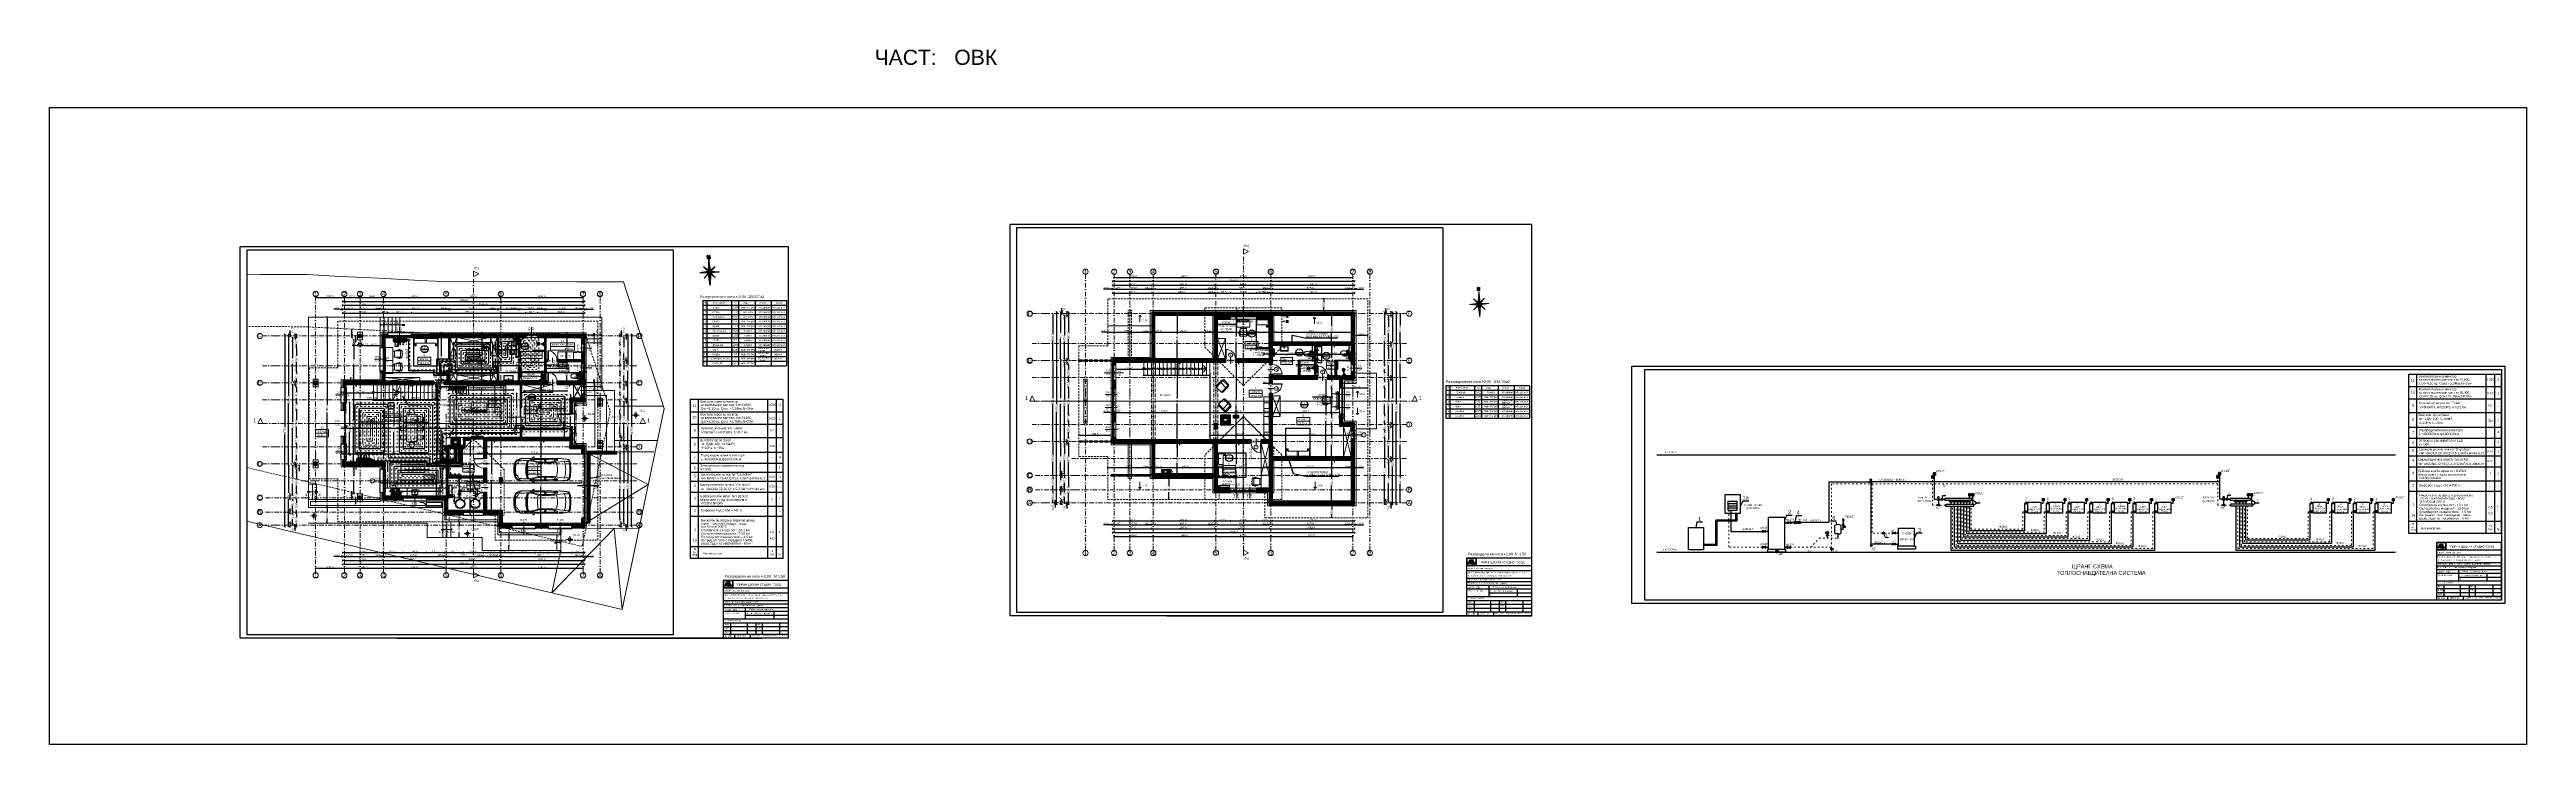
# Model space of a CAD drawing. Header units: centimetres. Extents: x 5906 to 32017, y -966 to 7982.
# Drawn here: x 13027 to 32017, y 2654 to 7982 of the extents above; entities that cross this region are included whole.
import ezdxf
from ezdxf.enums import TextEntityAlignment as Align

# ---------------------------------------------------------------- set-up
doc = ezdxf.new("R2010")
doc.units = ezdxf.units.CM
doc.header["$MEASUREMENT"] = 0
for name, pattern in [('ACAD_ISO03W100', [30, 12, -18]), ('ACAD_ISO06W100', [37.5, 24, -3, 0.5, -3, 0.5, -3, 0.5, -3]), ('Dashed', [23.2, 15, -8.2]), ('Dot & Dashed', [67.027776, 35.277777, -17.638888, 0, -14.111111]), ('Hidden', [31.75, 21.166667, -10.583333]), ('Hidden Line', [39.122222, 28.222222, -10.9]), ('LTYPE004', [24, 12, -12]), ('LTYPE007', [100, 0, -50, 0, -50])]:
    doc.linetypes.add(name, pattern=pattern)
for name, color, linetype, lineweight in [('0_Pen_No__4', 102, 'Continuous', 15), ('ARCH_Pen_No__7', 7, 'Continuous', 18), ('fill_Pen_No__112', 253, 'Continuous', 13), ('fill_Pen_No__21', 7, 'Continuous', 13), ('fill_Pen_No__25', 161, 'Continuous', 13), ('fill_Pen_No__254', 254, 'Continuous', 13), ('fill_Pen_No__7', 7, 'Continuous', 5), ('fill_Pen_No__82', 253, 'Continuous', 13), ('L25', 3, 'Continuous', 18), ('OV_1_Pen_No__2', 2, 'Continuous', 18), ('OV_2', 2, 'ACAD_ISO03W100', 20), ('PUNK', 6, 'ACAD_ISO03W100', 20), ('антетка_Pen_No__7', 7, 'Continuous', 5), ('греда_Pen_No__30', 134, 'Continuous', 13), ('греда_Pen_No__69', 111, 'Continuous', 13), ('греда_Pen_No__90', 132, 'Continuous', 13), ('ИМОТНИ_ГРАНИЦИ_Pen_No__21', 7, 'Continuous', 13), ('Квадратура_Pen_No__5', 150, 'Continuous', 13), ('коли_Pen_No__4', 102, 'Continuous', 15), ('колони_Pen_No__1', 7, 'Continuous', 30), ('колони_Pen_No__21', 7, 'Continuous', 13), ('колони_Pen_No__88', 20, 'Continuous', 13), ('котировки_Pen_No__1', 7, 'Continuous', 30), ('котировки_Pen_No__25', 161, 'Continuous', 13), ('линии_Pen_No__20', 1, 'Continuous', 13), ('линии_Pen_No__21', 7, 'Continuous', 13), ('линии_Pen_No__3', 30, 'Continuous', 20), ('линии_Pen_No__7', 7, 'Continuous', 5), ('обзавеждане_Pen_No__4', 102, 'Continuous', 15), ('обзавеждане_Pen_No__86', 171, 'Continuous', 13), ('ОГРАНИЧИТЕЛНИ_ЛИНИИ_Pen_No__20', 1, 'Continuous', 13), ('оси_Pen_No__1', 7, 'Continuous', 30), ('оси_Pen_No__4', 102, 'Continuous', 15), ('оси_Pen_No__7', 7, 'Continuous', 5), ('отвори_Pen_No__21', 7, 'Continuous', 5), ('отвори_Pen_No__5', 150, 'Continuous', 13), ('отвори_Pen_No__6', 5, 'Continuous', 13), ('парапет_Pen_No__11', 171, 'Continuous', 13), ('парапет_Pen_No__91', 161, 'Continuous', 13), ('плочи_Pen_No__41', 7, 'Continuous', 13), ('покрив_Pen_No__21', 7, 'Continuous', 13), ('покрив_Pen_No__22', 8, 'Continuous', 13), ('ПОКРИВ_ПЛАН_Pen_No__1', 7, 'Continuous', 30), ('ПОКРИВ_ПЛАН_Pen_No__21', 7, 'Continuous', 13), ('ПОКРИВ_ПЛАН_Pen_No__24', 102, 'Continuous', 13), ('разрези_Pen_No__25', 161, 'Continuous', 13), ('разрези_Pen_No__6', 5, 'Continuous', 13), ('разрези_Pen_No__85', 151, 'Continuous', 13), ('СКРИТИ_КОЛОНИ_Pen_No__1', 7, 'Continuous', 30), ('СКРИТИ_КОЛОНИ_Pen_No__21', 7, 'Continuous', 13), ('стени_Pen_No__1', 7, 'Continuous', 30), ('стени_Pen_No__2', 8, 'Continuous', 15), ('стени_Pen_No__21', 7, 'Continuous', 13), ('стени_Pen_No__23', 30, 'Continuous', 13), ('стени_Pen_No__3', 30, 'Continuous', 20), ('стени_Pen_No__43', 30, 'Continuous', 5), ('стени_Pen_No__7', 7, 'Continuous', 5), ('стени_Pen_No__81', 251, 'Continuous', 13), ('стени_Pen_No__87', 251, 'Continuous', 13), ('СТЕНИ_ПУНКТИР_Pen_No__5', 150, 'Continuous', 13), ('стълби_Pen_No__11', 171, 'Continuous', 13), ('стълби_Pen_No__2', 8, 'Continuous', 15), ('стълби_Pen_No__21', 7, 'Continuous', 13), ('стълби_Pen_No__4', 102, 'Continuous', 15), ('стълби_Pen_No__71', 161, 'Continuous', 13), ('стълби_Pen_No__91', 161, 'Continuous', 13), ('текст_Pen_No__21', 7, 'Continuous', 5), ('текст_Pen_No__46', 5, 'Continuous', 13), ('текст_Pen_No__85', 151, 'Continuous', 13), ('щриховка_Pen_No__7', 7, 'Continuous', 5)]:
    doc.layers.add(name, color=color, linetype=linetype, lineweight=lineweight)
for name, color, linetype in [('ARCH', 7, 'Continuous'), ('L-025', 6, 'Continuous'), ('L-03', 6, 'Continuous'), ('L025', 3, 'Continuous'), ('OV2', 2, 'ACAD_ISO06W100'), ('OV_1', 2, 'Continuous'), ('котировки', 7, 'Continuous'), ('ПОКРИВ_ПЛАН', 7, 'Continuous'), ('размери', 7, 'Continuous'), ('разрези', 7, 'Continuous')]:
    doc.layers.add(name, color=color, linetype=linetype)
doc.styles.add('GENERATED_STYLE_1', font='arial.ttf')
doc.styles.add('GENERATED_STYLE_148', font='arial.ttf')
doc.styles.add('GENERATED_STYLE_2', font='arial.ttf')
doc.styles.add('GENERATED_STYLE_3', font='couri.ttf')
doc.styles.add('GENERATED_STYLE_4', font='arial.ttf', dxfattribs={"width": 0.9})
doc.styles.add('GENERATED_STYLE_5', font='arialbd.ttf')
doc.styles.add('GENERATED_STYLE_6', font='')
doc.styles.add('GENERATED_STYLE_7', font='tahoma.ttf')
doc.styles.get('GENERATED_STYLE_6').set_extended_font_data('Tahoma Cyr')
doc.dimstyles.new('GENERATED_STYLE__1', dxfattribs={"dimtxt": 15, "dimasz": 9.5, "dimexe": 0.18, "dimexo": 0.0625, "dimgap": 0, "dimtad": 1, "dimdec": 1, "dimzin": 0, "dimdsep": 46, "dimtxsty": 'GENERATED_STYLE_1', "dimblk": 'ARROWHEAD_2', "dimblk1": 'ARROWHEAD_2', "dimblk2": 'ARROWHEAD_2', "dimcen": 0.09, "dimse1": 1, "dimse2": 1, "dimclrd": 151, "dimclre": 151, "dimclrt": 7, "dimazin": 0, "dimtfac": 1, "dimtdec": 4, "dimtmove": 0, "dimatfit": 3, "dimfxl": 1, "dimtolj": 1, "dimtzin": 0, "dimarcsym": 0})
doc.dimstyles.new('GENERATED_STYLE__2', dxfattribs={"dimtxt": 15, "dimasz": 9.5, "dimexe": 0.18, "dimexo": 0.0625, "dimgap": 0, "dimtad": 1, "dimtih": 1, "dimtoh": 1, "dimdec": 1, "dimzin": 0, "dimdsep": 46, "dimtxsty": 'GENERATED_STYLE_1', "dimblk": 'ARROWHEAD_2', "dimblk1": 'ARROWHEAD_2', "dimblk2": 'ARROWHEAD_2', "dimcen": 0.09, "dimse1": 1, "dimse2": 1, "dimclrd": 151, "dimclre": 151, "dimclrt": 7, "dimazin": 0, "dimtfac": 1, "dimtdec": 4, "dimtmove": 0, "dimatfit": 3, "dimfxl": 1, "dimtolj": 1, "dimtzin": 0, "dimarcsym": 0})
doc.dimstyles.new('GENERATED_STYLE__3', dxfattribs={"dimtxt": 15, "dimasz": 9.5, "dimexe": 0.18, "dimexo": 0.0625, "dimgap": 0, "dimtad": 1, "dimtih": 1, "dimtoh": 1, "dimdec": 1, "dimzin": 0, "dimdsep": 46, "dimtxsty": 'GENERATED_STYLE_1', "dimblk": 'ARROWHEAD_2', "dimblk1": 'ARROWHEAD_2', "dimblk2": 'ARROWHEAD_2', "dimcen": 0.09, "dimse1": 1, "dimse2": 1, "dimclrd": 151, "dimclre": 151, "dimclrt": 7, "dimazin": 0, "dimtfac": 1, "dimtdec": 4, "dimtmove": 2, "dimatfit": 3, "dimfxl": 1, "dimtolj": 1, "dimtzin": 0, "dimarcsym": 0})
doc.dimstyles.new('GENERATED_STYLE__4', dxfattribs={"dimtxt": 12, "dimasz": 9.5, "dimexe": 0.18, "dimexo": 0.0625, "dimgap": 0, "dimtad": 1, "dimdec": 1, "dimzin": 0, "dimdsep": 46, "dimtxsty": 'GENERATED_STYLE_1', "dimblk": 'ARROWHEAD_2', "dimblk1": 'ARROWHEAD_2', "dimblk2": 'ARROWHEAD_2', "dimcen": 0.09, "dimse1": 1, "dimse2": 1, "dimclrd": 151, "dimclre": 151, "dimclrt": 7, "dimazin": 0, "dimtfac": 1, "dimtdec": 4, "dimtmove": 0, "dimatfit": 3, "dimfxl": 1, "dimtolj": 1, "dimtzin": 0, "dimarcsym": 0})
doc.dimstyles.new('GENERATED_STYLE__5', dxfattribs={"dimtxt": 12, "dimasz": 9.5, "dimexe": 0.18, "dimexo": 0.0625, "dimgap": 0, "dimtad": 1, "dimtih": 1, "dimtoh": 1, "dimdec": 1, "dimzin": 0, "dimdsep": 46, "dimtxsty": 'GENERATED_STYLE_1', "dimblk": 'ARROWHEAD_2', "dimblk1": 'ARROWHEAD_2', "dimblk2": 'ARROWHEAD_2', "dimcen": 0.09, "dimse1": 1, "dimse2": 1, "dimclrd": 151, "dimclre": 151, "dimclrt": 7, "dimazin": 0, "dimtfac": 1, "dimtdec": 4, "dimtmove": 0, "dimatfit": 3, "dimfxl": 1, "dimtolj": 1, "dimtzin": 0, "dimarcsym": 0})
doc.dimstyles.new('GENERATED_STYLE__6', dxfattribs={"dimtxt": 0.18, "dimasz": 21.888, "dimexe": 0.18, "dimexo": 0.0625, "dimgap": 0, "dimtad": 0, "dimtih": 1, "dimtoh": 1, "dimdec": 4, "dimzin": 0, "dimdsep": 46, "dimcen": 0.09, "dimadec": 0, "dimazin": 0, "dimtfac": 1, "dimtdec": 4, "dimtmove": 0, "dimatfit": 3, "dimldrblk": 'ARROWHEAD_5', "dimfxl": 1, "dimtolj": 1, "dimtzin": 0, "dimarcsym": 0})
doc.dimstyles.new('GENERATED_STYLE__7', dxfattribs={"dimtxt": 18, "dimasz": 9.5, "dimexe": 0.18, "dimexo": 0.0625, "dimgap": 0, "dimtad": 1, "dimtih": 1, "dimtoh": 1, "dimzin": 0, "dimdsep": 46, "dimtxsty": 'GENERATED_STYLE_1', "dimblk": 'ARROWHEAD_2', "dimblk1": 'ARROWHEAD_2', "dimblk2": 'ARROWHEAD_2', "dimcen": 0.09, "dimse1": 1, "dimse2": 1, "dimclrd": 151, "dimclre": 151, "dimclrt": 7, "dimadec": 0, "dimazin": 0, "dimtfac": 1, "dimtdec": 4, "dimtmove": 0, "dimatfit": 3, "dimfxl": 1, "dimtolj": 1, "dimtzin": 0, "dimarcsym": 0})
pattern_1 = [(45, (8612.932, 5097.604), (-3.535534, 3.535534), []), (135, (8612.932, 5097.604), (3.535534, 3.535534), [])]
pattern_2 = [(45, (8612.932, 5097.604), (-2.8284271, 2.8284271), [])]
pattern_3 = [(10, (8612.932, 5097.6038), (-0.5209445, 2.9544233), [])]
pattern_4 = [(45, (8612.932, 5097.604), (-2.8284271, 2.8284271), []), (45, (8611.5178, 5099.018), (-2.8284271, 2.8284271), [3, -1])]
pattern_5 = [(45, (14515.0536, 5268.689), (-2.8284271, 2.8284271), [])]
pattern_6 = [(45, (14515.0536, 5268.689), (-2.8284271, 2.8284271), []), (45, (14513.6394, 5270.1033), (-2.8284271, 2.8284271), [3, -1])]

# ---------------------------------------------------------------- blocks, each defined once
blk = doc.blocks.new('ARROWHEAD_2')
at = {"color": 0, "linetype": 'Continuous', "lineweight": 0}
for p, q in [((0, 0), (-1, 0)), ((-0.4, -0.7), (0.4, 0.7))]:
    blk.add_line(p, q, dxfattribs=at)
blk = doc.blocks.new('*D445')
at = {"layer": 'DEFPOINTS', "color": 0, "linetype": 'Continuous', "transparency": 16777216}
for p in [(16145, 5413), (16352, 5413), (16278, 5008)]:
    blk.add_point(p, dxfattribs=at)
at = {"layer": 'размери', "color": 151, "linetype": 'Continuous', "lineweight": -2, "transparency": 16777216}
for p, q in [((16145, 5404), (16145, 5225)), ((16145, 5018), (16145, 5174))]:
    blk.add_line(p, q, dxfattribs=at)
at = {"layer": 'размери', "color": 151, "linetype": 'Continuous', "lineweight": -2, "transparency": 16777216, "xscale": 9.5, "yscale": 9.5, "zscale": 9.5}
for p, rotation in [((16145, 5413), 90), ((16145, 5008), 270)]:
    blk.add_blockref('ARROWHEAD_2', p, dxfattribs=dict(at, rotation=rotation))
at = {"layer": 'размери', "color": 7, "linetype": 'Continuous', "lineweight": 13, "transparency": 16777216, "insert": (16145, 5199), "char_height": 15, "attachment_point": 5, "rotation": 90, "style": 'GENERATED_STYLE_1'}
blk.add_mtext('\\A1;405.0', dxfattribs=at)
blk = doc.blocks.new('*D449')
at = {"layer": 'DEFPOINTS', "color": 0, "linetype": 'Continuous', "transparency": 16777216}
for p in [(15263, 5116), (15300, 5116), (15300, 4883)]:
    blk.add_point(p, dxfattribs=at)
at = {"layer": 'размери', "color": 151, "linetype": 'Continuous', "lineweight": -2, "transparency": 16777216}
blk.add_line((15272, 4883), (15290, 4883), dxfattribs=at)
at = {"layer": 'размери', "color": 151, "linetype": 'Continuous', "lineweight": -2, "transparency": 16777216, "xscale": 9.5, "yscale": 9.5, "zscale": 9.5, "rotation": 180}
blk.add_blockref('ARROWHEAD_2', (15263, 4883), dxfattribs=at)
at = {"layer": 'размери', "color": 151, "linetype": 'Continuous', "lineweight": -2, "transparency": 16777216, "xscale": 9.5, "yscale": 9.5, "zscale": 9.5}
blk.add_blockref('ARROWHEAD_2', (15300, 4883), dxfattribs=at)
at = {"layer": 'размери', "color": 7, "linetype": 'Continuous', "lineweight": 13, "transparency": 16777216, "insert": (15281, 4891), "char_height": 15, "attachment_point": 5, "style": 'GENERATED_STYLE_1'}
blk.add_mtext('\\A1;37.0', dxfattribs=at)
blk = doc.blocks.new('*D450')
at = {"layer": 'DEFPOINTS', "color": 0, "linetype": 'Continuous', "transparency": 16777216}
for p in [(15300, 5116), (16068, 4883), (16068, 4752)]:
    blk.add_point(p, dxfattribs=at)
at = {"layer": 'размери', "color": 151, "linetype": 'Continuous', "lineweight": -2, "transparency": 16777216}
blk.add_line((15309, 4883), (16058, 4883), dxfattribs=at)
at = {"layer": 'размери', "color": 151, "linetype": 'Continuous', "lineweight": -2, "transparency": 16777216, "xscale": 9.5, "yscale": 9.5, "zscale": 9.5, "rotation": 180}
blk.add_blockref('ARROWHEAD_2', (15300, 4883), dxfattribs=at)
at = {"layer": 'размери', "color": 151, "linetype": 'Continuous', "lineweight": -2, "transparency": 16777216, "xscale": 9.5, "yscale": 9.5, "zscale": 9.5}
blk.add_blockref('ARROWHEAD_2', (16068, 4883), dxfattribs=at)
at = {"layer": 'размери', "color": 7, "linetype": 'Continuous', "lineweight": 13, "transparency": 16777216, "insert": (15672, 4891), "char_height": 15, "attachment_point": 5, "style": 'GENERATED_STYLE_1'}
blk.add_mtext('\\A1;768.0', dxfattribs=at)
blk = doc.blocks.new('*D451')
at = {"layer": 'DEFPOINTS', "color": 0, "linetype": 'Continuous', "transparency": 16777216}
for p in [(16068, 4752), (16080, 4883), (16080, 4746)]:
    blk.add_point(p, dxfattribs=at)
at = {"layer": 'размери', "color": 151, "linetype": 'Continuous', "lineweight": -2, "transparency": 16777216}
for p, q in [((16058, 4883), (16011, 4883)), ((16080, 4883), (16068, 4883)), ((16089, 4883), (16099, 4883))]:
    blk.add_line(p, q, dxfattribs=at)
at = {"layer": 'размери', "color": 151, "linetype": 'Continuous', "lineweight": -2, "transparency": 16777216, "xscale": 9.5, "yscale": 9.5, "zscale": 9.5}
blk.add_blockref('ARROWHEAD_2', (16068, 4883), dxfattribs=at)
at = {"layer": 'размери', "color": 151, "linetype": 'Continuous', "lineweight": -2, "transparency": 16777216, "xscale": 9.5, "yscale": 9.5, "zscale": 9.5, "rotation": 180}
blk.add_blockref('ARROWHEAD_2', (16080, 4883), dxfattribs=at)
at = {"layer": 'размери', "color": 7, "linetype": 'Continuous', "lineweight": 13, "transparency": 16777216, "insert": (16030, 4891), "char_height": 15, "attachment_point": 5, "style": 'GENERATED_STYLE_1'}
blk.add_mtext('\\A1;12.0', dxfattribs=at)
blk = doc.blocks.new('*D452')
at = {"layer": 'DEFPOINTS', "color": 0, "linetype": 'Continuous', "transparency": 16777216}
for p in [(16355, 4883), (16080, 4746), (16355, 4728)]:
    blk.add_point(p, dxfattribs=at)
at = {"layer": 'размери', "color": 151, "linetype": 'Continuous', "lineweight": -2, "transparency": 16777216}
blk.add_line((16089, 4883), (16345, 4883), dxfattribs=at)
at = {"layer": 'размери', "color": 151, "linetype": 'Continuous', "lineweight": -2, "transparency": 16777216, "xscale": 9.5, "yscale": 9.5, "zscale": 9.5, "rotation": 180}
blk.add_blockref('ARROWHEAD_2', (16080, 4883), dxfattribs=at)
at = {"layer": 'размери', "color": 151, "linetype": 'Continuous', "lineweight": -2, "transparency": 16777216, "xscale": 9.5, "yscale": 9.5, "zscale": 9.5}
blk.add_blockref('ARROWHEAD_2', (16355, 4883), dxfattribs=at)
at = {"layer": 'размери', "color": 7, "linetype": 'Continuous', "lineweight": 13, "transparency": 16777216, "insert": (16206, 4891), "char_height": 15, "attachment_point": 5, "style": 'GENERATED_STYLE_1'}
blk.add_mtext('\\A1;275.0', dxfattribs=at)
blk = doc.blocks.new('*D453')
at = {"layer": 'DEFPOINTS', "color": 0, "linetype": 'Continuous', "transparency": 16777216}
for p in [(16380, 4883), (16380, 4873), (16355, 4728)]:
    blk.add_point(p, dxfattribs=at)
at = {"layer": 'размери', "color": 151, "linetype": 'Continuous', "lineweight": -2, "transparency": 16777216}
for p, q in [((16355, 4883), (16306, 4883)), ((16370, 4883), (16364, 4883))]:
    blk.add_line(p, q, dxfattribs=at)
at = {"layer": 'размери', "color": 151, "linetype": 'Continuous', "lineweight": -2, "transparency": 16777216, "xscale": 9.5, "yscale": 9.5, "zscale": 9.5, "rotation": 180}
blk.add_blockref('ARROWHEAD_2', (16355, 4883), dxfattribs=at)
at = {"layer": 'размери', "color": 151, "linetype": 'Continuous', "lineweight": -2, "transparency": 16777216, "xscale": 9.5, "yscale": 9.5, "zscale": 9.5}
blk.add_blockref('ARROWHEAD_2', (16380, 4883), dxfattribs=at)
at = {"layer": 'размери', "color": 7, "linetype": 'Continuous', "lineweight": 13, "transparency": 16777216, "insert": (16326, 4891), "char_height": 15, "attachment_point": 5, "style": 'GENERATED_STYLE_1'}
blk.add_mtext('\\A1;25.0', dxfattribs=at)
blk = doc.blocks.new('*D454')
at = {"layer": 'DEFPOINTS', "color": 0, "linetype": 'Continuous', "transparency": 16777216}
for p in [(16380, 4873), (17105, 4883), (17105, 4636)]:
    blk.add_point(p, dxfattribs=at)
at = {"layer": 'размери', "color": 151, "linetype": 'Continuous', "lineweight": -2, "transparency": 16777216}
blk.add_line((16389, 4883), (17095, 4883), dxfattribs=at)
at = {"layer": 'размери', "color": 151, "linetype": 'Continuous', "lineweight": -2, "transparency": 16777216, "xscale": 9.5, "yscale": 9.5, "zscale": 9.5, "rotation": 180}
blk.add_blockref('ARROWHEAD_2', (16380, 4883), dxfattribs=at)
at = {"layer": 'размери', "color": 151, "linetype": 'Continuous', "lineweight": -2, "transparency": 16777216, "xscale": 9.5, "yscale": 9.5, "zscale": 9.5}
blk.add_blockref('ARROWHEAD_2', (17105, 4883), dxfattribs=at)
at = {"layer": 'размери', "color": 7, "linetype": 'Continuous', "lineweight": 13, "transparency": 16777216, "insert": (16742, 4891), "char_height": 15, "attachment_point": 5, "style": 'GENERATED_STYLE_1'}
blk.add_mtext('\\A1;725.0', dxfattribs=at)
blk = doc.blocks.new('*D455')
at = {"layer": 'DEFPOINTS', "color": 0, "linetype": 'Continuous', "transparency": 16777216}
for p in [(17142, 4883), (17105, 4636), (17142, 4636)]:
    blk.add_point(p, dxfattribs=at)
at = {"layer": 'размери', "color": 151, "linetype": 'Continuous', "lineweight": -2, "transparency": 16777216}
blk.add_line((17114, 4883), (17132, 4883), dxfattribs=at)
at = {"layer": 'размери', "color": 151, "linetype": 'Continuous', "lineweight": -2, "transparency": 16777216, "xscale": 9.5, "yscale": 9.5, "zscale": 9.5, "rotation": 180}
blk.add_blockref('ARROWHEAD_2', (17105, 4883), dxfattribs=at)
at = {"layer": 'размери', "color": 151, "linetype": 'Continuous', "lineweight": -2, "transparency": 16777216, "xscale": 9.5, "yscale": 9.5, "zscale": 9.5}
blk.add_blockref('ARROWHEAD_2', (17142, 4883), dxfattribs=at)
at = {"layer": 'размери', "color": 7, "linetype": 'Continuous', "lineweight": 13, "transparency": 16777216, "insert": (17123, 4891), "char_height": 15, "attachment_point": 5, "style": 'GENERATED_STYLE_1'}
blk.add_mtext('\\A1;37.0', dxfattribs=at)
blk = doc.blocks.new('*D456')
at = {"layer": 'DEFPOINTS', "color": 0, "linetype": 'Continuous', "transparency": 16777216}
for p in [(16253, 4448), (16253, 4411), (16290, 4448)]:
    blk.add_point(p, dxfattribs=at)
at = {"layer": 'размери', "color": 151, "linetype": 'Continuous', "lineweight": -2, "transparency": 16777216}
blk.add_line((16253, 4421), (16253, 4439), dxfattribs=at)
at = {"layer": 'размери', "color": 151, "linetype": 'Continuous', "lineweight": -2, "transparency": 16777216, "xscale": 9.5, "yscale": 9.5, "zscale": 9.5}
for p, rotation in [((16253, 4448), 90), ((16253, 4411), 270)]:
    blk.add_blockref('ARROWHEAD_2', p, dxfattribs=dict(at, rotation=rotation))
at = {"layer": 'размери', "color": 7, "linetype": 'Continuous', "lineweight": 13, "transparency": 16777216, "insert": (16253, 4430), "char_height": 15, "attachment_point": 5, "rotation": 90, "style": 'GENERATED_STYLE_1'}
blk.add_mtext('\\A1;37.0', dxfattribs=at)
blk = doc.blocks.new('*D457')
at = {"layer": 'DEFPOINTS', "color": 0, "linetype": 'Continuous', "transparency": 16777216}
for p in [(16217, 4698), (16253, 4698), (16290, 4448)]:
    blk.add_point(p, dxfattribs=at)
at = {"layer": 'размери', "color": 151, "linetype": 'Continuous', "lineweight": -2, "transparency": 16777216}
for p, q in [((16253, 4689), (16253, 4587)), ((16253, 4458), (16253, 4536))]:
    blk.add_line(p, q, dxfattribs=at)
at = {"layer": 'размери', "color": 151, "linetype": 'Continuous', "lineweight": -2, "transparency": 16777216, "xscale": 9.5, "yscale": 9.5, "zscale": 9.5}
for p, rotation in [((16253, 4698), 90), ((16253, 4448), 270)]:
    blk.add_blockref('ARROWHEAD_2', p, dxfattribs=dict(at, rotation=rotation))
at = {"layer": 'размери', "color": 7, "linetype": 'Continuous', "lineweight": 13, "transparency": 16777216, "insert": (16253, 4562), "char_height": 15, "attachment_point": 5, "rotation": 90, "style": 'GENERATED_STYLE_1'}
blk.add_mtext('\\A1;250.0', dxfattribs=at)
blk = doc.blocks.new('*D458')
at = {"layer": 'DEFPOINTS', "color": 0, "linetype": 'Continuous', "transparency": 16777216}
for p in [(16217, 4710), (16217, 4698), (16271, 4710)]:
    blk.add_point(p, dxfattribs=at)
at = {"layer": 'размери', "color": 151, "linetype": 'Continuous', "lineweight": -2, "transparency": 16777216}
for p, q in [((16271, 4720), (16271, 4729)), ((16271, 4710), (16271, 4698)), ((16271, 4689), (16271, 4679))]:
    blk.add_line(p, q, dxfattribs=at)
at = {"layer": 'размери', "color": 151, "linetype": 'Continuous', "lineweight": -2, "transparency": 16777216, "xscale": 9.5, "yscale": 9.5, "zscale": 9.5}
for p, rotation in [((16271, 4710), 270), ((16271, 4698), 90)]:
    blk.add_blockref('ARROWHEAD_2', p, dxfattribs=dict(at, rotation=rotation))
at = {"layer": 'размери', "color": 7, "linetype": 'Continuous', "lineweight": 13, "transparency": 16777216, "insert": (16253, 4679), "char_height": 15, "attachment_point": 5, "rotation": 90, "style": 'GENERATED_STYLE_1'}
blk.add_mtext('\\A1;12.0', dxfattribs=at)
blk = doc.blocks.new('*D459')
at = {"layer": 'DEFPOINTS', "color": 0, "linetype": 'Continuous', "transparency": 16777216}
for p in [(16253, 4996), (16284, 4996), (16217, 4710)]:
    blk.add_point(p, dxfattribs=at)
at = {"layer": 'размери', "color": 151, "linetype": 'Continuous', "lineweight": -2, "transparency": 16777216}
for p, q in [((16253, 4987), (16253, 4867)), ((16253, 4720), (16253, 4816))]:
    blk.add_line(p, q, dxfattribs=at)
at = {"layer": 'размери', "color": 151, "linetype": 'Continuous', "lineweight": -2, "transparency": 16777216, "xscale": 9.5, "yscale": 9.5, "zscale": 9.5}
for p, rotation in [((16253, 4996), 90), ((16253, 4710), 270)]:
    blk.add_blockref('ARROWHEAD_2', p, dxfattribs=dict(at, rotation=rotation))
at = {"layer": 'размери', "color": 7, "linetype": 'Continuous', "lineweight": 13, "transparency": 16777216, "insert": (16253, 4842), "char_height": 15, "attachment_point": 5, "rotation": 90, "style": 'GENERATED_STYLE_1'}
blk.add_mtext('\\A1;286.0', dxfattribs=at)
blk = doc.blocks.new('*D461')
at = {"layer": 'DEFPOINTS', "color": 0, "linetype": 'Continuous', "transparency": 16777216}
for p in [(16794, 4348), (16802, 4348), (16802, 4311)]:
    blk.add_point(p, dxfattribs=at)
at = {"layer": 'размери', "color": 151, "linetype": 'Continuous', "lineweight": -2, "transparency": 16777216}
blk.add_line((16794, 4321), (16794, 4339), dxfattribs=at)
at = {"layer": 'размери', "color": 151, "linetype": 'Continuous', "lineweight": -2, "transparency": 16777216, "xscale": 9.5, "yscale": 9.5, "zscale": 9.5}
for p, rotation in [((16794, 4348), 90), ((16794, 4311), 270)]:
    blk.add_blockref('ARROWHEAD_2', p, dxfattribs=dict(at, rotation=rotation))
at = {"layer": 'размери', "color": 7, "linetype": 'Continuous', "lineweight": 13, "transparency": 16777216, "insert": (16794, 4330), "char_height": 15, "attachment_point": 5, "rotation": 90, "style": 'GENERATED_STYLE_1'}
blk.add_mtext('\\A1;37.0', dxfattribs=at)
blk = doc.blocks.new('*D462')
at = {"layer": 'DEFPOINTS', "color": 0, "linetype": 'Continuous', "transparency": 16777216}
for p in [(16697, 4983), (16794, 4983), (16802, 4348)]:
    blk.add_point(p, dxfattribs=at)
at = {"layer": 'размери', "color": 151, "linetype": 'Continuous', "lineweight": -2, "transparency": 16777216}
for p, q in [((16794, 4974), (16794, 4680)), ((16794, 4358), (16794, 4629))]:
    blk.add_line(p, q, dxfattribs=at)
at = {"layer": 'размери', "color": 151, "linetype": 'Continuous', "lineweight": -2, "transparency": 16777216, "xscale": 9.5, "yscale": 9.5, "zscale": 9.5}
for p, rotation in [((16794, 4983), 90), ((16794, 4348), 270)]:
    blk.add_blockref('ARROWHEAD_2', p, dxfattribs=dict(at, rotation=rotation))
at = {"layer": 'размери', "color": 7, "linetype": 'Continuous', "lineweight": 13, "transparency": 16777216, "insert": (16794, 4654), "char_height": 15, "attachment_point": 5, "rotation": 90, "style": 'GENERATED_STYLE_1'}
blk.add_mtext('\\A1;635.0', dxfattribs=at)
blk = doc.blocks.new('*D463')
at = {"layer": 'DEFPOINTS', "color": 0, "linetype": 'Continuous', "transparency": 16777216}
for p in [(16685, 5008), (16697, 4983), (16814, 5008)]:
    blk.add_point(p, dxfattribs=at)
at = {"layer": 'размери', "color": 151, "linetype": 'Continuous', "lineweight": -2, "transparency": 16777216}
for p, q in [((16814, 4999), (16814, 4993)), ((16814, 4983), (16814, 4968))]:
    blk.add_line(p, q, dxfattribs=at)
at = {"layer": 'размери', "color": 151, "linetype": 'Continuous', "lineweight": -2, "transparency": 16777216, "xscale": 9.5, "yscale": 9.5, "zscale": 9.5}
for p, rotation in [((16814, 5008), 90), ((16814, 4983), 270)]:
    blk.add_blockref('ARROWHEAD_2', p, dxfattribs=dict(at, rotation=rotation))
at = {"layer": 'размери', "color": 7, "linetype": 'Continuous', "lineweight": 13, "transparency": 16777216, "insert": (16794, 4968), "char_height": 15, "attachment_point": 5, "rotation": 90, "style": 'GENERATED_STYLE_1'}
blk.add_mtext('\\A1;25.0', dxfattribs=at)
blk = doc.blocks.new('*D464')
at = {"layer": 'DEFPOINTS', "color": 0, "linetype": 'Continuous', "transparency": 16777216}
for p in [(16253, 4411), (16290, 4448), (16416, 4448)]:
    blk.add_point(p, dxfattribs=at)
at = {"layer": 'размери', "color": 151, "linetype": 'Continuous', "lineweight": -2, "transparency": 16777216}
blk.add_line((16416, 4421), (16416, 4439), dxfattribs=at)
at = {"layer": 'размери', "color": 151, "linetype": 'Continuous', "lineweight": -2, "transparency": 16777216, "xscale": 9.5, "yscale": 9.5, "zscale": 9.5}
for p, rotation in [((16416, 4448), 90), ((16416, 4411), 270)]:
    blk.add_blockref('ARROWHEAD_2', p, dxfattribs=dict(at, rotation=rotation))
at = {"layer": 'размери', "color": 7, "linetype": 'Continuous', "lineweight": 13, "transparency": 16777216, "insert": (16416, 4430), "char_height": 15, "attachment_point": 5, "rotation": 90, "style": 'GENERATED_STYLE_1'}
blk.add_mtext('\\A1;37.0', dxfattribs=at)
blk = doc.blocks.new('*D465')
at = {"layer": 'DEFPOINTS', "color": 0, "linetype": 'Continuous', "transparency": 16777216}
for p in [(16416, 4983), (16697, 4983), (16290, 4448)]:
    blk.add_point(p, dxfattribs=at)
at = {"layer": 'размери', "color": 151, "linetype": 'Continuous', "lineweight": -2, "transparency": 16777216}
for p, q in [((16416, 4974), (16416, 4730)), ((16416, 4458), (16416, 4679))]:
    blk.add_line(p, q, dxfattribs=at)
at = {"layer": 'размери', "color": 151, "linetype": 'Continuous', "lineweight": -2, "transparency": 16777216, "xscale": 9.5, "yscale": 9.5, "zscale": 9.5}
for p, rotation in [((16416, 4983), 90), ((16416, 4448), 270)]:
    blk.add_blockref('ARROWHEAD_2', p, dxfattribs=dict(at, rotation=rotation))
at = {"layer": 'размери', "color": 7, "linetype": 'Continuous', "lineweight": 13, "transparency": 16777216, "insert": (16416, 4704), "char_height": 15, "attachment_point": 5, "rotation": 90, "style": 'GENERATED_STYLE_1'}
blk.add_mtext('\\A1;535.0', dxfattribs=at)
blk = doc.blocks.new('*D466')
at = {"layer": 'DEFPOINTS', "color": 0, "linetype": 'Continuous', "transparency": 16777216}
for p in [(16436, 5008), (16685, 5008), (16697, 4983)]:
    blk.add_point(p, dxfattribs=at)
at = {"layer": 'размери', "color": 151, "linetype": 'Continuous', "lineweight": -2, "transparency": 16777216}
for p, q in [((16436, 4999), (16436, 4993)), ((16436, 4983), (16436, 4968))]:
    blk.add_line(p, q, dxfattribs=at)
at = {"layer": 'размери', "color": 151, "linetype": 'Continuous', "lineweight": -2, "transparency": 16777216, "xscale": 9.5, "yscale": 9.5, "zscale": 9.5}
for p, rotation in [((16436, 5008), 90), ((16436, 4983), 270)]:
    blk.add_blockref('ARROWHEAD_2', p, dxfattribs=dict(at, rotation=rotation))
at = {"layer": 'размери', "color": 7, "linetype": 'Continuous', "lineweight": 13, "transparency": 16777216, "insert": (16416, 4968), "char_height": 15, "attachment_point": 5, "rotation": 90, "style": 'GENERATED_STYLE_1'}
blk.add_mtext('\\A1;25.0', dxfattribs=at)
blk = doc.blocks.new('*D467')
at = {"layer": 'DEFPOINTS', "color": 0, "linetype": 'Continuous', "transparency": 16777216}
for p in [(15263, 5116), (15300, 5116), (15300, 5079)]:
    blk.add_point(p, dxfattribs=at)
at = {"layer": 'размери', "color": 151, "linetype": 'Continuous', "lineweight": -2, "transparency": 16777216}
blk.add_line((15272, 5079), (15290, 5079), dxfattribs=at)
at = {"layer": 'размери', "color": 151, "linetype": 'Continuous', "lineweight": -2, "transparency": 16777216, "xscale": 9.5, "yscale": 9.5, "zscale": 9.5, "rotation": 180}
blk.add_blockref('ARROWHEAD_2', (15263, 5079), dxfattribs=at)
at = {"layer": 'размери', "color": 151, "linetype": 'Continuous', "lineweight": -2, "transparency": 16777216, "xscale": 9.5, "yscale": 9.5, "zscale": 9.5}
blk.add_blockref('ARROWHEAD_2', (15300, 5079), dxfattribs=at)
at = {"layer": 'размери', "color": 7, "linetype": 'Continuous', "lineweight": 13, "transparency": 16777216, "insert": (15281, 5087), "char_height": 15, "attachment_point": 5, "style": 'GENERATED_STYLE_1'}
blk.add_mtext('\\A1;37.0', dxfattribs=at)
blk = doc.blocks.new('*D468')
at = {"layer": 'DEFPOINTS', "color": 0, "linetype": 'Continuous', "transparency": 16777216}
for p in [(15300, 5116), (16635, 5079), (16635, 5057)]:
    blk.add_point(p, dxfattribs=at)
at = {"layer": 'размери', "color": 151, "linetype": 'Continuous', "lineweight": -2, "transparency": 16777216}
blk.add_line((15309, 5079), (16625, 5079), dxfattribs=at)
at = {"layer": 'размери', "color": 151, "linetype": 'Continuous', "lineweight": -2, "transparency": 16777216, "xscale": 9.5, "yscale": 9.5, "zscale": 9.5, "rotation": 180}
blk.add_blockref('ARROWHEAD_2', (15300, 5079), dxfattribs=at)
at = {"layer": 'размери', "color": 151, "linetype": 'Continuous', "lineweight": -2, "transparency": 16777216, "xscale": 9.5, "yscale": 9.5, "zscale": 9.5}
blk.add_blockref('ARROWHEAD_2', (16635, 5079), dxfattribs=at)
at = {"layer": 'размери', "color": 7, "linetype": 'Continuous', "lineweight": 13, "transparency": 16777216, "insert": (15956, 5087), "char_height": 15, "attachment_point": 5, "style": 'GENERATED_STYLE_1'}
blk.add_mtext('\\A1;1335.0', dxfattribs=at)
blk = doc.blocks.new('*D470')
at = {"layer": 'DEFPOINTS', "color": 0, "linetype": 'Continuous', "transparency": 16777216}
for p in [(16647, 5041), (17015, 5116), (17015, 5079)]:
    blk.add_point(p, dxfattribs=at)
at = {"layer": 'размери', "color": 151, "linetype": 'Continuous', "lineweight": -2, "transparency": 16777216}
blk.add_line((16656, 5079), (17005, 5079), dxfattribs=at)
at = {"layer": 'размери', "color": 151, "linetype": 'Continuous', "lineweight": -2, "transparency": 16777216, "xscale": 9.5, "yscale": 9.5, "zscale": 9.5, "rotation": 180}
blk.add_blockref('ARROWHEAD_2', (16647, 5079), dxfattribs=at)
at = {"layer": 'размери', "color": 151, "linetype": 'Continuous', "lineweight": -2, "transparency": 16777216, "xscale": 9.5, "yscale": 9.5, "zscale": 9.5}
blk.add_blockref('ARROWHEAD_2', (17015, 5079), dxfattribs=at)
at = {"layer": 'размери', "color": 7, "linetype": 'Continuous', "lineweight": 13, "transparency": 16777216, "insert": (16831, 5087), "char_height": 15, "attachment_point": 5, "style": 'GENERATED_STYLE_1'}
blk.add_mtext('\\A1;368.0', dxfattribs=at)
blk = doc.blocks.new('*D471')
at = {"layer": 'DEFPOINTS', "color": 0, "linetype": 'Continuous', "transparency": 16777216}
for p in [(17015, 5116), (17052, 5116), (17052, 5069)]:
    blk.add_point(p, dxfattribs=at)
at = {"layer": 'размери', "color": 151, "linetype": 'Continuous', "lineweight": -2, "transparency": 16777216}
blk.add_line((17024, 5069), (17042, 5069), dxfattribs=at)
at = {"layer": 'размери', "color": 151, "linetype": 'Continuous', "lineweight": -2, "transparency": 16777216, "xscale": 9.5, "yscale": 9.5, "zscale": 9.5, "rotation": 180}
blk.add_blockref('ARROWHEAD_2', (17015, 5069), dxfattribs=at)
at = {"layer": 'размери', "color": 151, "linetype": 'Continuous', "lineweight": -2, "transparency": 16777216, "xscale": 9.5, "yscale": 9.5, "zscale": 9.5}
blk.add_blockref('ARROWHEAD_2', (17052, 5069), dxfattribs=at)
at = {"layer": 'размери', "color": 7, "linetype": 'Continuous', "lineweight": 13, "transparency": 16777216, "insert": (17026, 5084), "char_height": 15, "attachment_point": 5, "style": 'GENERATED_STYLE_1'}
blk.add_mtext('\\A1;37.0', dxfattribs=at)
blk = doc.blocks.new('*D472')
at = {"layer": 'DEFPOINTS', "color": 0, "linetype": 'Continuous', "transparency": 16777216}
for p in [(16103, 4983), (16635, 5046), (16635, 5008)]:
    blk.add_point(p, dxfattribs=at)
at = {"layer": 'размери', "color": 151, "linetype": 'Continuous', "lineweight": -2, "transparency": 16777216}
blk.add_line((16112, 5046), (16625, 5046), dxfattribs=at)
at = {"layer": 'размери', "color": 151, "linetype": 'Continuous', "lineweight": -2, "transparency": 16777216, "xscale": 9.5, "yscale": 9.5, "zscale": 9.5, "rotation": 180}
blk.add_blockref('ARROWHEAD_2', (16103, 5046), dxfattribs=at)
at = {"layer": 'размери', "color": 151, "linetype": 'Continuous', "lineweight": -2, "transparency": 16777216, "xscale": 9.5, "yscale": 9.5, "zscale": 9.5}
blk.add_blockref('ARROWHEAD_2', (16635, 5046), dxfattribs=at)
at = {"layer": 'размери', "color": 7, "linetype": 'Continuous', "lineweight": 13, "transparency": 16777216, "insert": (16369, 5054), "char_height": 15, "attachment_point": 5, "style": 'GENERATED_STYLE_1'}
blk.add_mtext('\\A1;532.0', dxfattribs=at)
blk = doc.blocks.new('*D473')
at = {"layer": 'DEFPOINTS', "color": 0, "linetype": 'Continuous', "transparency": 16777216}
for p in [(15993, 4983), (16103, 4983), (16068, 4558)]:
    blk.add_point(p, dxfattribs=at)
at = {"layer": 'размери', "color": 151, "linetype": 'Continuous', "lineweight": -2, "transparency": 16777216}
for p, q in [((15993, 4974), (15993, 4796)), ((15993, 4568), (15993, 4745))]:
    blk.add_line(p, q, dxfattribs=at)
at = {"layer": 'размери', "color": 151, "linetype": 'Continuous', "lineweight": -2, "transparency": 16777216, "xscale": 9.5, "yscale": 9.5, "zscale": 9.5}
for p, rotation in [((15993, 4983), 90), ((15993, 4558), 270)]:
    blk.add_blockref('ARROWHEAD_2', p, dxfattribs=dict(at, rotation=rotation))
at = {"layer": 'размери', "color": 7, "linetype": 'Continuous', "lineweight": 13, "transparency": 16777216, "insert": (15993, 4771), "char_height": 15, "attachment_point": 5, "rotation": 90, "style": 'GENERATED_STYLE_1'}
blk.add_mtext('\\A1;425.0', dxfattribs=at)
blk = doc.blocks.new('*D474')
at = {"layer": 'DEFPOINTS', "color": 0, "linetype": 'Continuous', "transparency": 16777216}
for p in [(16023, 4770), (16068, 4770), (16068, 4558)]:
    blk.add_point(p, dxfattribs=at)
at = {"layer": 'размери', "color": 151, "linetype": 'Continuous', "lineweight": -2, "transparency": 16777216}
for p, q in [((16023, 4761), (16023, 4690)), ((16023, 4568), (16023, 4639))]:
    blk.add_line(p, q, dxfattribs=at)
at = {"layer": 'размери', "color": 151, "linetype": 'Continuous', "lineweight": -2, "transparency": 16777216, "xscale": 9.5, "yscale": 9.5, "zscale": 9.5}
for p, rotation in [((16023, 4770), 90), ((16023, 4558), 270)]:
    blk.add_blockref('ARROWHEAD_2', p, dxfattribs=dict(at, rotation=rotation))
at = {"layer": 'размери', "color": 7, "linetype": 'Continuous', "lineweight": 13, "transparency": 16777216, "insert": (16023, 4664), "char_height": 15, "attachment_point": 5, "rotation": 90, "style": 'GENERATED_STYLE_1'}
blk.add_mtext('\\A1;212.0', dxfattribs=at)
blk = doc.blocks.new('*D475')
at = {"layer": 'DEFPOINTS', "color": 0, "linetype": 'Continuous', "transparency": 16777216}
for p in [(16023, 4850), (16068, 4850), (16068, 4770)]:
    blk.add_point(p, dxfattribs=at)
at = {"layer": 'размери', "color": 151, "linetype": 'Continuous', "lineweight": -2, "transparency": 16777216}
for p, q in [((16023, 4841), (16023, 4830)), ((16023, 4780), (16023, 4791))]:
    blk.add_line(p, q, dxfattribs=at)
at = {"layer": 'размери', "color": 151, "linetype": 'Continuous', "lineweight": -2, "transparency": 16777216, "xscale": 9.5, "yscale": 9.5, "zscale": 9.5}
for p, rotation in [((16023, 4850), 90), ((16023, 4770), 270)]:
    blk.add_blockref('ARROWHEAD_2', p, dxfattribs=dict(at, rotation=rotation))
at = {"layer": 'размери', "color": 7, "linetype": 'Continuous', "lineweight": 13, "transparency": 16777216, "insert": (16023, 4810), "char_height": 15, "attachment_point": 5, "rotation": 90, "style": 'GENERATED_STYLE_1'}
blk.add_mtext('\\A1;80.0', dxfattribs=at)
blk = doc.blocks.new('*D476')
at = {"layer": 'DEFPOINTS', "color": 0, "linetype": 'Continuous', "transparency": 16777216}
for p in [(16023, 4983), (16103, 4983), (16068, 4850)]:
    blk.add_point(p, dxfattribs=at)
at = {"layer": 'размери', "color": 151, "linetype": 'Continuous', "lineweight": -2, "transparency": 16777216}
for p, q in [((16023, 4974), (16023, 4941)), ((16023, 4860), (16023, 4892))]:
    blk.add_line(p, q, dxfattribs=at)
at = {"layer": 'размери', "color": 151, "linetype": 'Continuous', "lineweight": -2, "transparency": 16777216, "xscale": 9.5, "yscale": 9.5, "zscale": 9.5}
for p, rotation in [((16023, 4983), 90), ((16023, 4850), 270)]:
    blk.add_blockref('ARROWHEAD_2', p, dxfattribs=dict(at, rotation=rotation))
at = {"layer": 'размери', "color": 7, "linetype": 'Continuous', "lineweight": 13, "transparency": 16777216, "insert": (16023, 4917), "char_height": 15, "attachment_point": 5, "rotation": 90, "style": 'GENERATED_STYLE_1'}
blk.add_mtext('\\A1;133.0', dxfattribs=at)
blk = doc.blocks.new('*D477')
at = {"layer": 'DEFPOINTS', "color": 0, "linetype": 'Continuous', "transparency": 16777216}
for p in [(15275, 4793), (15375, 4793), (15413, 4781)]:
    blk.add_point(p, dxfattribs=at)
at = {"layer": 'размери', "color": 151, "linetype": 'Continuous', "lineweight": -2, "transparency": 16777216}
for p, q in [((15375, 4803), (15375, 4812)), ((15375, 4793), (15375, 4781)), ((15375, 4772), (15375, 4762))]:
    blk.add_line(p, q, dxfattribs=at)
at = {"layer": 'размери', "color": 151, "linetype": 'Continuous', "lineweight": -2, "transparency": 16777216, "xscale": 9.5, "yscale": 9.5, "zscale": 9.5}
for p, rotation in [((15375, 4793), 270), ((15375, 4781), 90)]:
    blk.add_blockref('ARROWHEAD_2', p, dxfattribs=dict(at, rotation=rotation))
at = {"layer": 'размери', "color": 7, "linetype": 'Continuous', "lineweight": 13, "transparency": 16777216, "insert": (15357, 4762), "char_height": 15, "attachment_point": 5, "rotation": 90, "style": 'GENERATED_STYLE_1'}
blk.add_mtext('\\A1;12.0', dxfattribs=at)
blk = doc.blocks.new('*D478')
at = {"layer": 'DEFPOINTS', "color": 0, "linetype": 'Continuous', "transparency": 16777216}
for p in [(15275, 4793), (15337, 4818), (15450, 4818)]:
    blk.add_point(p, dxfattribs=at)
at = {"layer": 'размери', "color": 151, "linetype": 'Continuous', "lineweight": -2, "transparency": 16777216}
for p, q in [((15337, 4818), (15337, 4833)), ((15337, 4803), (15337, 4809))]:
    blk.add_line(p, q, dxfattribs=at)
at = {"layer": 'размери', "color": 151, "linetype": 'Continuous', "lineweight": -2, "transparency": 16777216, "xscale": 9.5, "yscale": 9.5, "zscale": 9.5}
for p, rotation in [((15337, 4818), 90), ((15337, 4793), 270)]:
    blk.add_blockref('ARROWHEAD_2', p, dxfattribs=dict(at, rotation=rotation))
at = {"layer": 'размери', "color": 7, "linetype": 'Continuous', "lineweight": 13, "transparency": 16777216, "insert": (15357, 4833), "char_height": 15, "attachment_point": 5, "rotation": 90, "style": 'GENERATED_STYLE_1'}
blk.add_mtext('\\A1;25.0', dxfattribs=at)
blk = doc.blocks.new('*D479')
at = {"layer": 'DEFPOINTS', "color": 0, "linetype": 'Continuous', "transparency": 16777216}
for p in [(15357, 5413), (15450, 5413), (15450, 4818)]:
    blk.add_point(p, dxfattribs=at)
at = {"layer": 'размери', "color": 151, "linetype": 'Continuous', "lineweight": -2, "transparency": 16777216}
for p, q in [((15357, 5404), (15357, 5141)), ((15357, 4828), (15357, 5090))]:
    blk.add_line(p, q, dxfattribs=at)
at = {"layer": 'размери', "color": 151, "linetype": 'Continuous', "lineweight": -2, "transparency": 16777216, "xscale": 9.5, "yscale": 9.5, "zscale": 9.5}
for p, rotation in [((15357, 5413), 90), ((15357, 4818), 270)]:
    blk.add_blockref('ARROWHEAD_2', p, dxfattribs=dict(at, rotation=rotation))
at = {"layer": 'размери', "color": 7, "linetype": 'Continuous', "lineweight": 13, "transparency": 16777216, "insert": (15357, 5116), "char_height": 15, "attachment_point": 5, "rotation": 90, "style": 'GENERATED_STYLE_1'}
blk.add_mtext('\\A1;595.0', dxfattribs=at)
blk = doc.blocks.new('*D480')
at = {"layer": 'DEFPOINTS', "color": 0, "linetype": 'Continuous', "transparency": 16777216}
for p in [(15275, 5438), (15376, 5438), (15450, 5413)]:
    blk.add_point(p, dxfattribs=at)
at = {"layer": 'размери', "color": 151, "linetype": 'Continuous', "lineweight": -2, "transparency": 16777216}
for p, q in [((15376, 5429), (15376, 5423)), ((15376, 5413), (15376, 5398))]:
    blk.add_line(p, q, dxfattribs=at)
at = {"layer": 'размери', "color": 151, "linetype": 'Continuous', "lineweight": -2, "transparency": 16777216, "xscale": 9.5, "yscale": 9.5, "zscale": 9.5}
for p, rotation in [((15376, 5438), 90), ((15376, 5413), 270)]:
    blk.add_blockref('ARROWHEAD_2', p, dxfattribs=dict(at, rotation=rotation))
at = {"layer": 'размери', "color": 7, "linetype": 'Continuous', "lineweight": 13, "transparency": 16777216, "insert": (15357, 5398), "char_height": 15, "attachment_point": 5, "rotation": 90, "style": 'GENERATED_STYLE_1'}
blk.add_mtext('\\A1;25.0', dxfattribs=at)
blk = doc.blocks.new('*D481')
at = {"layer": 'DEFPOINTS', "color": 0, "linetype": 'Continuous', "transparency": 16777216}
for p in [(15275, 5438), (15338, 5450), (15413, 5450)]:
    blk.add_point(p, dxfattribs=at)
at = {"layer": 'размери', "color": 151, "linetype": 'Continuous', "lineweight": -2, "transparency": 16777216}
for p, q in [((15338, 5460), (15338, 5469)), ((15338, 5438), (15338, 5450)), ((15338, 5429), (15338, 5419))]:
    blk.add_line(p, q, dxfattribs=at)
at = {"layer": 'размери', "color": 151, "linetype": 'Continuous', "lineweight": -2, "transparency": 16777216, "xscale": 9.5, "yscale": 9.5, "zscale": 9.5}
for p, rotation in [((15338, 5450), 270), ((15338, 5438), 90)]:
    blk.add_blockref('ARROWHEAD_2', p, dxfattribs=dict(at, rotation=rotation))
at = {"layer": 'размери', "color": 7, "linetype": 'Continuous', "lineweight": 13, "transparency": 16777216, "insert": (15357, 5469), "char_height": 15, "attachment_point": 5, "rotation": 90, "style": 'GENERATED_STYLE_1'}
blk.add_mtext('\\A1;12.0', dxfattribs=at)
blk = doc.blocks.new('*D482')
at = {"layer": 'DEFPOINTS', "color": 0, "linetype": 'Continuous', "transparency": 16777216}
for p in [(16352, 5413), (16794, 5413), (16685, 5008)]:
    blk.add_point(p, dxfattribs=at)
at = {"layer": 'размери', "color": 151, "linetype": 'Continuous', "lineweight": -2, "transparency": 16777216}
for p, q in [((16794, 5404), (16794, 5225)), ((16794, 5018), (16794, 5174))]:
    blk.add_line(p, q, dxfattribs=at)
at = {"layer": 'размери', "color": 151, "linetype": 'Continuous', "lineweight": -2, "transparency": 16777216, "xscale": 9.5, "yscale": 9.5, "zscale": 9.5}
for p, rotation in [((16794, 5413), 90), ((16794, 5008), 270)]:
    blk.add_blockref('ARROWHEAD_2', p, dxfattribs=dict(at, rotation=rotation))
at = {"layer": 'размери', "color": 7, "linetype": 'Continuous', "lineweight": 13, "transparency": 16777216, "insert": (16794, 5199), "char_height": 15, "attachment_point": 5, "rotation": 90, "style": 'GENERATED_STYLE_1'}
blk.add_mtext('\\A1;405.0', dxfattribs=at)
blk = doc.blocks.new('*D483')
at = {"layer": 'DEFPOINTS', "color": 0, "linetype": 'Continuous', "transparency": 16777216}
for p in [(16352, 5438), (16352, 5413), (16814, 5438)]:
    blk.add_point(p, dxfattribs=at)
at = {"layer": 'размери', "color": 151, "linetype": 'Continuous', "lineweight": -2, "transparency": 16777216}
for p, q in [((16814, 5429), (16814, 5423)), ((16814, 5413), (16814, 5398))]:
    blk.add_line(p, q, dxfattribs=at)
at = {"layer": 'размери', "color": 151, "linetype": 'Continuous', "lineweight": -2, "transparency": 16777216, "xscale": 9.5, "yscale": 9.5, "zscale": 9.5}
for p, rotation in [((16814, 5438), 90), ((16814, 5413), 270)]:
    blk.add_blockref('ARROWHEAD_2', p, dxfattribs=dict(at, rotation=rotation))
at = {"layer": 'размери', "color": 7, "linetype": 'Continuous', "lineweight": 13, "transparency": 16777216, "insert": (16794, 5398), "char_height": 15, "attachment_point": 5, "rotation": 90, "style": 'GENERATED_STYLE_1'}
blk.add_mtext('\\A1;25.0', dxfattribs=at)
blk = doc.blocks.new('*D484')
at = {"layer": 'DEFPOINTS', "color": 0, "linetype": 'Continuous', "transparency": 16777216}
for p in [(15563, 5630), (15600, 5593), (15600, 5506)]:
    blk.add_point(p, dxfattribs=at)
at = {"layer": 'размери', "color": 151, "linetype": 'Continuous', "lineweight": -2, "transparency": 16777216}
blk.add_line((15572, 5506), (15590, 5506), dxfattribs=at)
at = {"layer": 'размери', "color": 151, "linetype": 'Continuous', "lineweight": -2, "transparency": 16777216, "xscale": 9.5, "yscale": 9.5, "zscale": 9.5, "rotation": 180}
blk.add_blockref('ARROWHEAD_2', (15563, 5506), dxfattribs=at)
at = {"layer": 'размери', "color": 151, "linetype": 'Continuous', "lineweight": -2, "transparency": 16777216, "xscale": 9.5, "yscale": 9.5, "zscale": 9.5}
blk.add_blockref('ARROWHEAD_2', (15600, 5506), dxfattribs=at)
at = {"layer": 'размери', "color": 7, "linetype": 'Continuous', "lineweight": 13, "transparency": 16777216, "insert": (15581, 5514), "char_height": 15, "attachment_point": 5, "style": 'GENERATED_STYLE_1'}
blk.add_mtext('\\A1;37.0', dxfattribs=at)
blk = doc.blocks.new('*D485')
at = {"layer": 'DEFPOINTS', "color": 0, "linetype": 'Continuous', "transparency": 16777216}
for p in [(15600, 5593), (16087, 5606), (16087, 5506)]:
    blk.add_point(p, dxfattribs=at)
at = {"layer": 'размери', "color": 151, "linetype": 'Continuous', "lineweight": -2, "transparency": 16777216}
blk.add_line((15609, 5506), (16077, 5506), dxfattribs=at)
at = {"layer": 'размери', "color": 151, "linetype": 'Continuous', "lineweight": -2, "transparency": 16777216, "xscale": 9.5, "yscale": 9.5, "zscale": 9.5, "rotation": 180}
blk.add_blockref('ARROWHEAD_2', (15600, 5506), dxfattribs=at)
at = {"layer": 'размери', "color": 151, "linetype": 'Continuous', "lineweight": -2, "transparency": 16777216, "xscale": 9.5, "yscale": 9.5, "zscale": 9.5}
blk.add_blockref('ARROWHEAD_2', (16087, 5506), dxfattribs=at)
at = {"layer": 'размери', "color": 7, "linetype": 'Continuous', "lineweight": 13, "transparency": 16777216, "insert": (15832, 5514), "char_height": 15, "attachment_point": 5, "style": 'GENERATED_STYLE_1'}
blk.add_mtext('\\A1;487.0', dxfattribs=at)
blk = doc.blocks.new('*D486')
at = {"layer": 'DEFPOINTS', "color": 0, "linetype": 'Continuous', "transparency": 16777216}
for p in [(16087, 5606), (16099, 5606), (16099, 5506)]:
    blk.add_point(p, dxfattribs=at)
at = {"layer": 'размери', "color": 151, "linetype": 'Continuous', "lineweight": -2, "transparency": 16777216}
for p, q in [((16077, 5506), (16030, 5506)), ((16099, 5506), (16087, 5506)), ((16108, 5506), (16118, 5506))]:
    blk.add_line(p, q, dxfattribs=at)
at = {"layer": 'размери', "color": 151, "linetype": 'Continuous', "lineweight": -2, "transparency": 16777216, "xscale": 9.5, "yscale": 9.5, "zscale": 9.5}
blk.add_blockref('ARROWHEAD_2', (16087, 5506), dxfattribs=at)
at = {"layer": 'размери', "color": 151, "linetype": 'Continuous', "lineweight": -2, "transparency": 16777216, "xscale": 9.5, "yscale": 9.5, "zscale": 9.5, "rotation": 180}
blk.add_blockref('ARROWHEAD_2', (16099, 5506), dxfattribs=at)
at = {"layer": 'размери', "color": 7, "linetype": 'Continuous', "lineweight": 13, "transparency": 16777216, "insert": (16049, 5514), "char_height": 15, "attachment_point": 5, "style": 'GENERATED_STYLE_1'}
blk.add_mtext('\\A1;12.0', dxfattribs=at)
blk = doc.blocks.new('*D487')
at = {"layer": 'DEFPOINTS', "color": 0, "linetype": 'Continuous', "transparency": 16777216}
for p in [(16099, 5606), (16459, 5606), (16459, 5506)]:
    blk.add_point(p, dxfattribs=at)
at = {"layer": 'размери', "color": 151, "linetype": 'Continuous', "lineweight": -2, "transparency": 16777216}
blk.add_line((16108, 5506), (16449, 5506), dxfattribs=at)
at = {"layer": 'размери', "color": 151, "linetype": 'Continuous', "lineweight": -2, "transparency": 16777216, "xscale": 9.5, "yscale": 9.5, "zscale": 9.5, "rotation": 180}
blk.add_blockref('ARROWHEAD_2', (16099, 5506), dxfattribs=at)
at = {"layer": 'размери', "color": 151, "linetype": 'Continuous', "lineweight": -2, "transparency": 16777216, "xscale": 9.5, "yscale": 9.5, "zscale": 9.5}
blk.add_blockref('ARROWHEAD_2', (16459, 5506), dxfattribs=at)
at = {"layer": 'размери', "color": 7, "linetype": 'Continuous', "lineweight": 13, "transparency": 16777216, "insert": (16267, 5514), "char_height": 15, "attachment_point": 5, "style": 'GENERATED_STYLE_1'}
blk.add_mtext('\\A1;360.0', dxfattribs=at)
blk = doc.blocks.new('*D488')
at = {"layer": 'DEFPOINTS', "color": 0, "linetype": 'Continuous', "transparency": 16777216}
for p in [(16459, 5606), (16471, 5606), (16471, 5506)]:
    blk.add_point(p, dxfattribs=at)
at = {"layer": 'размери', "color": 151, "linetype": 'Continuous', "lineweight": -2, "transparency": 16777216}
for p, q in [((16449, 5506), (16402, 5506)), ((16471, 5506), (16459, 5506)), ((16480, 5506), (16490, 5506))]:
    blk.add_line(p, q, dxfattribs=at)
at = {"layer": 'размери', "color": 151, "linetype": 'Continuous', "lineweight": -2, "transparency": 16777216, "xscale": 9.5, "yscale": 9.5, "zscale": 9.5}
blk.add_blockref('ARROWHEAD_2', (16459, 5506), dxfattribs=at)
at = {"layer": 'размери', "color": 151, "linetype": 'Continuous', "lineweight": -2, "transparency": 16777216, "xscale": 9.5, "yscale": 9.5, "zscale": 9.5, "rotation": 180}
blk.add_blockref('ARROWHEAD_2', (16471, 5506), dxfattribs=at)
at = {"layer": 'размери', "color": 7, "linetype": 'Continuous', "lineweight": 13, "transparency": 16777216, "insert": (16421, 5514), "char_height": 15, "attachment_point": 5, "style": 'GENERATED_STYLE_1'}
blk.add_mtext('\\A1;12.0', dxfattribs=at)
blk = doc.blocks.new('*D489')
at = {"layer": 'DEFPOINTS', "color": 0, "linetype": 'Continuous', "transparency": 16777216}
for p in [(16471, 5606), (16621, 5606), (16621, 5506)]:
    blk.add_point(p, dxfattribs=at)
at = {"layer": 'размери', "color": 151, "linetype": 'Continuous', "lineweight": -2, "transparency": 16777216}
blk.add_line((16480, 5506), (16611, 5506), dxfattribs=at)
at = {"layer": 'размери', "color": 151, "linetype": 'Continuous', "lineweight": -2, "transparency": 16777216, "xscale": 9.5, "yscale": 9.5, "zscale": 9.5, "rotation": 180}
blk.add_blockref('ARROWHEAD_2', (16471, 5506), dxfattribs=at)
at = {"layer": 'размери', "color": 151, "linetype": 'Continuous', "lineweight": -2, "transparency": 16777216, "xscale": 9.5, "yscale": 9.5, "zscale": 9.5}
blk.add_blockref('ARROWHEAD_2', (16621, 5506), dxfattribs=at)
at = {"layer": 'размери', "color": 7, "linetype": 'Continuous', "lineweight": 13, "transparency": 16777216, "insert": (16534, 5514), "char_height": 15, "attachment_point": 5, "style": 'GENERATED_STYLE_1'}
blk.add_mtext('\\A1;150.0', dxfattribs=at)
blk = doc.blocks.new('*D490')
at = {"layer": 'DEFPOINTS', "color": 0, "linetype": 'Continuous', "transparency": 16777216}
for p in [(16621, 5606), (16633, 5606), (16633, 5506)]:
    blk.add_point(p, dxfattribs=at)
at = {"layer": 'размери', "color": 151, "linetype": 'Continuous', "lineweight": -2, "transparency": 16777216}
for p, q in [((16611, 5506), (16564, 5506)), ((16633, 5506), (16621, 5506)), ((16642, 5506), (16652, 5506))]:
    blk.add_line(p, q, dxfattribs=at)
at = {"layer": 'размери', "color": 151, "linetype": 'Continuous', "lineweight": -2, "transparency": 16777216, "xscale": 9.5, "yscale": 9.5, "zscale": 9.5}
blk.add_blockref('ARROWHEAD_2', (16621, 5506), dxfattribs=at)
at = {"layer": 'размери', "color": 151, "linetype": 'Continuous', "lineweight": -2, "transparency": 16777216, "xscale": 9.5, "yscale": 9.5, "zscale": 9.5, "rotation": 180}
blk.add_blockref('ARROWHEAD_2', (16633, 5506), dxfattribs=at)
at = {"layer": 'размери', "color": 7, "linetype": 'Continuous', "lineweight": 13, "transparency": 16777216, "insert": (16583, 5514), "char_height": 15, "attachment_point": 5, "style": 'GENERATED_STYLE_1'}
blk.add_mtext('\\A1;12.0', dxfattribs=at)
blk = doc.blocks.new('*D491')
at = {"layer": 'DEFPOINTS', "color": 0, "linetype": 'Continuous', "transparency": 16777216}
for p in [(16633, 5606), (16823, 5606), (16823, 5506)]:
    blk.add_point(p, dxfattribs=at)
at = {"layer": 'размери', "color": 151, "linetype": 'Continuous', "lineweight": -2, "transparency": 16777216}
blk.add_line((16642, 5506), (16813, 5506), dxfattribs=at)
at = {"layer": 'размери', "color": 151, "linetype": 'Continuous', "lineweight": -2, "transparency": 16777216, "xscale": 9.5, "yscale": 9.5, "zscale": 9.5, "rotation": 180}
blk.add_blockref('ARROWHEAD_2', (16633, 5506), dxfattribs=at)
at = {"layer": 'размери', "color": 151, "linetype": 'Continuous', "lineweight": -2, "transparency": 16777216, "xscale": 9.5, "yscale": 9.5, "zscale": 9.5}
blk.add_blockref('ARROWHEAD_2', (16823, 5506), dxfattribs=at)
at = {"layer": 'размери', "color": 7, "linetype": 'Continuous', "lineweight": 13, "transparency": 16777216, "insert": (16716, 5514), "char_height": 15, "attachment_point": 5, "style": 'GENERATED_STYLE_1'}
blk.add_mtext('\\A1;190.0', dxfattribs=at)
blk = doc.blocks.new('*D492')
at = {"layer": 'DEFPOINTS', "color": 0, "linetype": 'Continuous', "transparency": 16777216}
for p in [(16823, 5606), (16835, 5606), (16835, 5506)]:
    blk.add_point(p, dxfattribs=at)
at = {"layer": 'размери', "color": 151, "linetype": 'Continuous', "lineweight": -2, "transparency": 16777216}
for p, q in [((16813, 5506), (16766, 5506)), ((16835, 5506), (16823, 5506)), ((16844, 5506), (16854, 5506))]:
    blk.add_line(p, q, dxfattribs=at)
at = {"layer": 'размери', "color": 151, "linetype": 'Continuous', "lineweight": -2, "transparency": 16777216, "xscale": 9.5, "yscale": 9.5, "zscale": 9.5}
blk.add_blockref('ARROWHEAD_2', (16823, 5506), dxfattribs=at)
at = {"layer": 'размери', "color": 151, "linetype": 'Continuous', "lineweight": -2, "transparency": 16777216, "xscale": 9.5, "yscale": 9.5, "zscale": 9.5, "rotation": 180}
blk.add_blockref('ARROWHEAD_2', (16835, 5506), dxfattribs=at)
at = {"layer": 'размери', "color": 7, "linetype": 'Continuous', "lineweight": 13, "transparency": 16777216, "insert": (16785, 5514), "char_height": 15, "attachment_point": 5, "style": 'GENERATED_STYLE_1'}
blk.add_mtext('\\A1;12.0', dxfattribs=at)
blk = doc.blocks.new('*D493')
at = {"layer": 'DEFPOINTS', "color": 0, "linetype": 'Continuous', "transparency": 16777216}
for p in [(16835, 5606), (17105, 5541), (17105, 5506)]:
    blk.add_point(p, dxfattribs=at)
at = {"layer": 'размери', "color": 151, "linetype": 'Continuous', "lineweight": -2, "transparency": 16777216}
blk.add_line((16844, 5506), (17095, 5506), dxfattribs=at)
at = {"layer": 'размери', "color": 151, "linetype": 'Continuous', "lineweight": -2, "transparency": 16777216, "xscale": 9.5, "yscale": 9.5, "zscale": 9.5, "rotation": 180}
blk.add_blockref('ARROWHEAD_2', (16835, 5506), dxfattribs=at)
at = {"layer": 'размери', "color": 151, "linetype": 'Continuous', "lineweight": -2, "transparency": 16777216, "xscale": 9.5, "yscale": 9.5, "zscale": 9.5}
blk.add_blockref('ARROWHEAD_2', (17105, 5506), dxfattribs=at)
at = {"layer": 'размери', "color": 7, "linetype": 'Continuous', "lineweight": 13, "transparency": 16777216, "insert": (16970, 5514), "char_height": 15, "attachment_point": 5, "style": 'GENERATED_STYLE_1'}
blk.add_mtext('\\A1;270.0', dxfattribs=at)
blk = doc.blocks.new('*D494')
at = {"layer": 'DEFPOINTS', "color": 0, "linetype": 'Continuous', "transparency": 16777216}
for p in [(17105, 5541), (17142, 5541), (17142, 5506)]:
    blk.add_point(p, dxfattribs=at)
at = {"layer": 'размери', "color": 151, "linetype": 'Continuous', "lineweight": -2, "transparency": 16777216}
blk.add_line((17114, 5506), (17132, 5506), dxfattribs=at)
at = {"layer": 'размери', "color": 151, "linetype": 'Continuous', "lineweight": -2, "transparency": 16777216, "xscale": 9.5, "yscale": 9.5, "zscale": 9.5, "rotation": 180}
blk.add_blockref('ARROWHEAD_2', (17105, 5506), dxfattribs=at)
at = {"layer": 'размери', "color": 151, "linetype": 'Continuous', "lineweight": -2, "transparency": 16777216, "xscale": 9.5, "yscale": 9.5, "zscale": 9.5}
blk.add_blockref('ARROWHEAD_2', (17142, 5506), dxfattribs=at)
at = {"layer": 'размери', "color": 7, "linetype": 'Continuous', "lineweight": 13, "transparency": 16777216, "insert": (17123, 5514), "char_height": 15, "attachment_point": 5, "style": 'GENERATED_STYLE_1'}
blk.add_mtext('\\A1;37.0', dxfattribs=at)
blk = doc.blocks.new('*D495')
at = {"layer": 'DEFPOINTS', "color": 0, "linetype": 'Continuous', "transparency": 16777216}
for p in [(15796, 5438), (16352, 5438), (16352, 5413)]:
    blk.add_point(p, dxfattribs=at)
at = {"layer": 'размери', "color": 151, "linetype": 'Continuous', "lineweight": -2, "transparency": 16777216}
for p, q in [((15796, 5429), (15796, 5423)), ((15796, 5413), (15796, 5398))]:
    blk.add_line(p, q, dxfattribs=at)
at = {"layer": 'размери', "color": 151, "linetype": 'Continuous', "lineweight": -2, "transparency": 16777216, "xscale": 9.5, "yscale": 9.5, "zscale": 9.5}
for p, rotation in [((15796, 5438), 90), ((15796, 5413), 270)]:
    blk.add_blockref('ARROWHEAD_2', p, dxfattribs=dict(at, rotation=rotation))
at = {"layer": 'размери', "color": 7, "linetype": 'Continuous', "lineweight": 13, "transparency": 16777216, "insert": (15777, 5398), "char_height": 15, "attachment_point": 5, "rotation": 90, "style": 'GENERATED_STYLE_1'}
blk.add_mtext('\\A1;25.0', dxfattribs=at)
blk = doc.blocks.new('*D496')
at = {"layer": 'DEFPOINTS', "color": 0, "linetype": 'Continuous', "transparency": 16777216}
for p in [(16352, 5438), (16352, 5413), (17011, 5438)]:
    blk.add_point(p, dxfattribs=at)
at = {"layer": 'размери', "color": 151, "linetype": 'Continuous', "lineweight": -2, "transparency": 16777216}
for p, q in [((17011, 5429), (17011, 5423)), ((17011, 5413), (17011, 5398))]:
    blk.add_line(p, q, dxfattribs=at)
at = {"layer": 'размери', "color": 151, "linetype": 'Continuous', "lineweight": -2, "transparency": 16777216, "xscale": 9.5, "yscale": 9.5, "zscale": 9.5}
for p, rotation in [((17011, 5438), 90), ((17011, 5413), 270)]:
    blk.add_blockref('ARROWHEAD_2', p, dxfattribs=dict(at, rotation=rotation))
at = {"layer": 'размери', "color": 7, "linetype": 'Continuous', "lineweight": 13, "transparency": 16777216, "insert": (16992, 5398), "char_height": 15, "attachment_point": 5, "rotation": 90, "style": 'GENERATED_STYLE_1'}
blk.add_mtext('\\A1;25.0', dxfattribs=at)
blk = doc.blocks.new('*D497')
at = {"layer": 'DEFPOINTS', "color": 0, "linetype": 'Continuous', "transparency": 16777216}
for p in [(16970, 5591), (16992, 5591), (16352, 5438)]:
    blk.add_point(p, dxfattribs=at)
at = {"layer": 'размери', "color": 151, "linetype": 'Continuous', "lineweight": -2, "transparency": 16777216}
for p, q in [((16992, 5582), (16992, 5528)), ((16992, 5448), (16992, 5479))]:
    blk.add_line(p, q, dxfattribs=at)
at = {"layer": 'размери', "color": 151, "linetype": 'Continuous', "lineweight": -2, "transparency": 16777216, "xscale": 9.5, "yscale": 9.5, "zscale": 9.5}
for p, rotation in [((16992, 5591), 90), ((16992, 5438), 270)]:
    blk.add_blockref('ARROWHEAD_2', p, dxfattribs=dict(at, rotation=rotation))
at = {"layer": 'размери', "color": 7, "linetype": 'Continuous', "lineweight": 13, "transparency": 16777216, "insert": (16992, 5503), "char_height": 15, "attachment_point": 5, "rotation": 90, "style": 'GENERATED_STYLE_1'}
blk.add_mtext('\\A1;153.0', dxfattribs=at)
blk = doc.blocks.new('*D499')
at = {"layer": 'DEFPOINTS', "color": 0, "linetype": 'Continuous', "transparency": 16777216}
for p in [(15563, 4651), (15600, 4688), (15600, 4661)]:
    blk.add_point(p, dxfattribs=at)
at = {"layer": 'размери', "color": 151, "linetype": 'Continuous', "lineweight": -2, "transparency": 16777216}
blk.add_line((15572, 4661), (15590, 4661), dxfattribs=at)
at = {"layer": 'размери', "color": 151, "linetype": 'Continuous', "lineweight": -2, "transparency": 16777216, "xscale": 9.5, "yscale": 9.5, "zscale": 9.5, "rotation": 180}
blk.add_blockref('ARROWHEAD_2', (15563, 4661), dxfattribs=at)
at = {"layer": 'размери', "color": 151, "linetype": 'Continuous', "lineweight": -2, "transparency": 16777216, "xscale": 9.5, "yscale": 9.5, "zscale": 9.5}
blk.add_blockref('ARROWHEAD_2', (15600, 4661), dxfattribs=at)
at = {"layer": 'размери', "color": 7, "linetype": 'Continuous', "lineweight": 13, "transparency": 16777216, "insert": (15581, 4669), "char_height": 15, "attachment_point": 5, "style": 'GENERATED_STYLE_1'}
blk.add_mtext('\\A1;37.0', dxfattribs=at)
blk = doc.blocks.new('*D500')
at = {"layer": 'DEFPOINTS', "color": 0, "linetype": 'Continuous', "transparency": 16777216}
for p in [(16068, 4752), (15600, 4688), (16068, 4661)]:
    blk.add_point(p, dxfattribs=at)
at = {"layer": 'размери', "color": 151, "linetype": 'Continuous', "lineweight": -2, "transparency": 16777216}
blk.add_line((15609, 4661), (16058, 4661), dxfattribs=at)
at = {"layer": 'размери', "color": 151, "linetype": 'Continuous', "lineweight": -2, "transparency": 16777216, "xscale": 9.5, "yscale": 9.5, "zscale": 9.5, "rotation": 180}
blk.add_blockref('ARROWHEAD_2', (15600, 4661), dxfattribs=at)
at = {"layer": 'размери', "color": 151, "linetype": 'Continuous', "lineweight": -2, "transparency": 16777216, "xscale": 9.5, "yscale": 9.5, "zscale": 9.5}
blk.add_blockref('ARROWHEAD_2', (16068, 4661), dxfattribs=at)
at = {"layer": 'размери', "color": 7, "linetype": 'Continuous', "lineweight": 13, "transparency": 16777216, "insert": (15822, 4669), "char_height": 15, "attachment_point": 5, "style": 'GENERATED_STYLE_1'}
blk.add_mtext('\\A1;468.0', dxfattribs=at)
blk = doc.blocks.new('*D502')
at = {"layer": 'DEFPOINTS', "color": 0, "linetype": 'Continuous', "transparency": 16777216}
for p in [(16080, 4746), (16355, 4728), (16355, 4661)]:
    blk.add_point(p, dxfattribs=at)
at = {"layer": 'размери', "color": 151, "linetype": 'Continuous', "lineweight": -2, "transparency": 16777216}
blk.add_line((16089, 4661), (16345, 4661), dxfattribs=at)
at = {"layer": 'размери', "color": 151, "linetype": 'Continuous', "lineweight": -2, "transparency": 16777216, "xscale": 9.5, "yscale": 9.5, "zscale": 9.5, "rotation": 180}
blk.add_blockref('ARROWHEAD_2', (16080, 4661), dxfattribs=at)
at = {"layer": 'размери', "color": 151, "linetype": 'Continuous', "lineweight": -2, "transparency": 16777216, "xscale": 9.5, "yscale": 9.5, "zscale": 9.5}
blk.add_blockref('ARROWHEAD_2', (16355, 4661), dxfattribs=at)
at = {"layer": 'размери', "color": 7, "linetype": 'Continuous', "lineweight": 13, "transparency": 16777216, "insert": (16206, 4669), "char_height": 15, "attachment_point": 5, "style": 'GENERATED_STYLE_1'}
blk.add_mtext('\\A1;275.0', dxfattribs=at)
blk = doc.blocks.new('*D503')
at = {"layer": 'DEFPOINTS', "color": 0, "linetype": 'Continuous', "transparency": 16777216}
for p in [(16355, 4728), (16380, 4716), (16380, 4661)]:
    blk.add_point(p, dxfattribs=at)
at = {"layer": 'размери', "color": 151, "linetype": 'Continuous', "lineweight": -2, "transparency": 16777216}
for p, q in [((16355, 4661), (16306, 4661)), ((16370, 4661), (16364, 4661))]:
    blk.add_line(p, q, dxfattribs=at)
at = {"layer": 'размери', "color": 151, "linetype": 'Continuous', "lineweight": -2, "transparency": 16777216, "xscale": 9.5, "yscale": 9.5, "zscale": 9.5, "rotation": 180}
blk.add_blockref('ARROWHEAD_2', (16355, 4661), dxfattribs=at)
at = {"layer": 'размери', "color": 151, "linetype": 'Continuous', "lineweight": -2, "transparency": 16777216, "xscale": 9.5, "yscale": 9.5, "zscale": 9.5}
blk.add_blockref('ARROWHEAD_2', (16380, 4661), dxfattribs=at)
at = {"layer": 'размери', "color": 7, "linetype": 'Continuous', "lineweight": 13, "transparency": 16777216, "insert": (16326, 4669), "char_height": 15, "attachment_point": 5, "style": 'GENERATED_STYLE_1'}
blk.add_mtext('\\A1;25.0', dxfattribs=at)
blk = doc.blocks.new('*D504')
at = {"layer": 'DEFPOINTS', "color": 0, "linetype": 'Continuous', "transparency": 16777216}
for p in [(16380, 4716), (17105, 4661), (17105, 4653)]:
    blk.add_point(p, dxfattribs=at)
at = {"layer": 'размери', "color": 151, "linetype": 'Continuous', "lineweight": -2, "transparency": 16777216}
blk.add_line((16389, 4661), (17095, 4661), dxfattribs=at)
at = {"layer": 'размери', "color": 151, "linetype": 'Continuous', "lineweight": -2, "transparency": 16777216, "xscale": 9.5, "yscale": 9.5, "zscale": 9.5, "rotation": 180}
blk.add_blockref('ARROWHEAD_2', (16380, 4661), dxfattribs=at)
at = {"layer": 'размери', "color": 151, "linetype": 'Continuous', "lineweight": -2, "transparency": 16777216, "xscale": 9.5, "yscale": 9.5, "zscale": 9.5}
blk.add_blockref('ARROWHEAD_2', (17105, 4661), dxfattribs=at)
at = {"layer": 'размери', "color": 7, "linetype": 'Continuous', "lineweight": 13, "transparency": 16777216, "insert": (16742, 4669), "char_height": 15, "attachment_point": 5, "style": 'GENERATED_STYLE_1'}
blk.add_mtext('\\A1;725.0', dxfattribs=at)
blk = doc.blocks.new('*D505')
at = {"layer": 'DEFPOINTS', "color": 0, "linetype": 'Continuous', "transparency": 16777216}
for p in [(17052, 5041), (17052, 4960), (17063, 5041)]:
    blk.add_point(p, dxfattribs=at)
at = {"layer": 'размери', "color": 151, "linetype": 'Continuous', "lineweight": -2, "transparency": 16777216}
for p, q in [((17063, 5031), (17063, 5019)), ((17063, 4970), (17063, 4980))]:
    blk.add_line(p, q, dxfattribs=at)
at = {"layer": 'размери', "color": 151, "linetype": 'Continuous', "lineweight": -2, "transparency": 16777216, "xscale": 9.5, "yscale": 9.5, "zscale": 9.5}
for p, rotation in [((17063, 5041), 90), ((17063, 4960), 270)]:
    blk.add_blockref('ARROWHEAD_2', p, dxfattribs=dict(at, rotation=rotation))
at = {"layer": 'размери', "color": 7, "linetype": 'Continuous', "lineweight": 13, "transparency": 16777216, "insert": (17063, 5000), "char_height": 15, "attachment_point": 5, "rotation": 90, "style": 'GENERATED_STYLE_1'}
blk.add_mtext('\\A1;80.5', dxfattribs=at)
blk = doc.blocks.new('*D506')
at = {"layer": 'DEFPOINTS', "color": 0, "linetype": 'Continuous', "transparency": 16777216}
for p in [(17052, 5191), (17063, 5191), (17052, 5041)]:
    blk.add_point(p, dxfattribs=at)
at = {"layer": 'размери', "color": 151, "linetype": 'Continuous', "lineweight": -2, "transparency": 16777216}
for p, q in [((17063, 5181), (17063, 5140)), ((17063, 5050), (17063, 5091))]:
    blk.add_line(p, q, dxfattribs=at)
at = {"layer": 'размери', "color": 151, "linetype": 'Continuous', "lineweight": -2, "transparency": 16777216, "xscale": 9.5, "yscale": 9.5, "zscale": 9.5}
for p, rotation in [((17063, 5191), 90), ((17063, 5041), 270)]:
    blk.add_blockref('ARROWHEAD_2', p, dxfattribs=dict(at, rotation=rotation))
at = {"layer": 'размери', "color": 7, "linetype": 'Continuous', "lineweight": 13, "transparency": 16777216, "insert": (17063, 5116), "char_height": 15, "attachment_point": 5, "rotation": 90, "style": 'GENERATED_STYLE_1'}
blk.add_mtext('\\A1;150.0', dxfattribs=at)
blk = doc.blocks.new('*D507')
at = {"layer": 'DEFPOINTS', "color": 0, "linetype": 'Continuous', "transparency": 16777216}
for p in [(17052, 5271), (17052, 5191), (17063, 5271)]:
    blk.add_point(p, dxfattribs=at)
at = {"layer": 'размери', "color": 151, "linetype": 'Continuous', "lineweight": -2, "transparency": 16777216}
for p, q in [((17063, 5262), (17063, 5250)), ((17063, 5200), (17063, 5211))]:
    blk.add_line(p, q, dxfattribs=at)
at = {"layer": 'размери', "color": 151, "linetype": 'Continuous', "lineweight": -2, "transparency": 16777216, "xscale": 9.5, "yscale": 9.5, "zscale": 9.5}
for p, rotation in [((17063, 5271), 90), ((17063, 5191), 270)]:
    blk.add_blockref('ARROWHEAD_2', p, dxfattribs=dict(at, rotation=rotation))
at = {"layer": 'размери', "color": 7, "linetype": 'Continuous', "lineweight": 13, "transparency": 16777216, "insert": (17063, 5230), "char_height": 15, "attachment_point": 5, "rotation": 90, "style": 'GENERATED_STYLE_1'}
blk.add_mtext('\\A1;80.5', dxfattribs=at)
blk = doc.blocks.new('*D508')
at = {"layer": 'DEFPOINTS', "color": 0, "linetype": 'Continuous', "transparency": 16777216}
for p in [(15359, 5756), (15387, 5756), (15413, 5450)]:
    blk.add_point(p, dxfattribs=at)
at = {"layer": 'размери', "color": 151, "linetype": 'Continuous', "lineweight": -2, "transparency": 16777216}
for p, q in [((15359, 5746), (15359, 5607)), ((15359, 5460), (15359, 5566))]:
    blk.add_line(p, q, dxfattribs=at)
at = {"layer": 'размери', "color": 151, "linetype": 'Continuous', "lineweight": -2, "transparency": 16777216, "xscale": 9.5, "yscale": 9.5, "zscale": 9.5}
for p, rotation in [((15359, 5756), 90), ((15359, 5450), 270)]:
    blk.add_blockref('ARROWHEAD_2', p, dxfattribs=dict(at, rotation=rotation))
at = {"layer": 'размери', "color": 7, "linetype": 'Continuous', "lineweight": 13, "transparency": 16777216, "insert": (15359, 5587), "char_height": 12, "attachment_point": 5, "rotation": 90, "style": 'GENERATED_STYLE_1'}
blk.add_mtext('\\A1;305.5', dxfattribs=at)
blk = doc.blocks.new('*D509')
at = {"layer": 'DEFPOINTS', "color": 0, "linetype": 'Continuous', "transparency": 16777216}
for p in [(15374, 5773), (15387, 5756), (15395, 5773)]:
    blk.add_point(p, dxfattribs=at)
at = {"layer": 'размери', "color": 151, "linetype": 'Continuous', "lineweight": -2, "transparency": 16777216}
for p, q in [((15374, 5783), (15374, 5792)), ((15374, 5773), (15374, 5756)), ((15374, 5746), (15374, 5736))]:
    blk.add_line(p, q, dxfattribs=at)
at = {"layer": 'размери', "color": 151, "linetype": 'Continuous', "lineweight": -2, "transparency": 16777216, "xscale": 9.5, "yscale": 9.5, "zscale": 9.5}
for p, rotation in [((15374, 5773), 270), ((15374, 5756), 90)]:
    blk.add_blockref('ARROWHEAD_2', p, dxfattribs=dict(at, rotation=rotation))
at = {"layer": 'размери', "color": 7, "linetype": 'Continuous', "lineweight": 13, "transparency": 16777216, "insert": (15359, 5736), "char_height": 12, "attachment_point": 5, "rotation": 90, "style": 'GENERATED_STYLE_1'}
blk.add_mtext('\\A1;17.5', dxfattribs=at)
blk = doc.blocks.new('*D510')
at = {"layer": 'DEFPOINTS', "color": 0, "linetype": 'Continuous', "transparency": 16777216}
for p in [(15345, 5798), (15395, 5798), (15395, 5773)]:
    blk.add_point(p, dxfattribs=at)
at = {"layer": 'размери', "color": 151, "linetype": 'Continuous', "lineweight": -2, "transparency": 16777216}
blk.add_line((15345, 5783), (15345, 5789), dxfattribs=at)
at = {"layer": 'размери', "color": 151, "linetype": 'Continuous', "lineweight": -2, "transparency": 16777216, "xscale": 9.5, "yscale": 9.5, "zscale": 9.5}
for p, rotation in [((15345, 5798), 90), ((15345, 5773), 270)]:
    blk.add_blockref('ARROWHEAD_2', p, dxfattribs=dict(at, rotation=rotation))
at = {"layer": 'размери', "color": 7, "linetype": 'Continuous', "lineweight": 13, "transparency": 16777216, "insert": (15345, 5786), "char_height": 12, "attachment_point": 5, "rotation": 90, "style": 'GENERATED_STYLE_1'}
blk.add_mtext('\\A1;25.0', dxfattribs=at)
blk = doc.blocks.new('*D511')
at = {"layer": 'DEFPOINTS', "color": 0, "linetype": 'Continuous', "transparency": 16777216}
for p in [(15344, 5816), (15387, 5816), (15395, 5798)]:
    blk.add_point(p, dxfattribs=at)
at = {"layer": 'размери', "color": 151, "linetype": 'Continuous', "lineweight": -2, "transparency": 16777216}
for p, q in [((15344, 5825), (15344, 5835)), ((15344, 5798), (15344, 5816)), ((15344, 5789), (15344, 5779))]:
    blk.add_line(p, q, dxfattribs=at)
at = {"layer": 'размери', "color": 151, "linetype": 'Continuous', "lineweight": -2, "transparency": 16777216, "xscale": 9.5, "yscale": 9.5, "zscale": 9.5}
for p, rotation in [((15344, 5816), 270), ((15344, 5798), 90)]:
    blk.add_blockref('ARROWHEAD_2', p, dxfattribs=dict(at, rotation=rotation))
at = {"layer": 'размери', "color": 7, "linetype": 'Continuous', "lineweight": 13, "transparency": 16777216, "insert": (15359, 5835), "char_height": 12, "attachment_point": 5, "rotation": 90, "style": 'GENERATED_STYLE_1'}
blk.add_mtext('\\A1;17.5', dxfattribs=at)
blk = doc.blocks.new('*D512')
at = {"layer": 'DEFPOINTS', "color": 0, "linetype": 'Continuous', "transparency": 16777216}
for p in [(17052, 5271), (17142, 5271), (17142, 5256)]:
    blk.add_point(p, dxfattribs=at)
at = {"layer": 'размери', "color": 151, "linetype": 'Continuous', "lineweight": -2, "transparency": 16777216}
for p, q in [((17061, 5256), (17077, 5256)), ((17132, 5256), (17116, 5256))]:
    blk.add_line(p, q, dxfattribs=at)
at = {"layer": 'размери', "color": 151, "linetype": 'Continuous', "lineweight": -2, "transparency": 16777216, "xscale": 9.5, "yscale": 9.5, "zscale": 9.5}
for p, rotation in [((17052, 5256), 180.000266430504), ((17142, 5256), 0.0002664305039874525)]:
    blk.add_blockref('ARROWHEAD_2', p, dxfattribs=dict(at, rotation=rotation))
at = {"layer": 'размери', "color": 7, "linetype": 'Continuous', "lineweight": 13, "transparency": 16777216, "insert": (17097, 5256), "char_height": 15, "attachment_point": 5, "rotation": 0.0003, "style": 'GENERATED_STYLE_1'}
blk.add_mtext('\\A1;90.0', dxfattribs=at)
blk = doc.blocks.new('*D513')
at = {"layer": 'DEFPOINTS', "color": 0, "linetype": 'Continuous', "transparency": 16777216}
for p in [(15300, 5349), (15263, 5116), (15300, 5116)]:
    blk.add_point(p, dxfattribs=at)
at = {"layer": 'размери', "color": 151, "linetype": 'Continuous', "lineweight": -2, "transparency": 16777216}
blk.add_line((15272, 5349), (15290, 5349), dxfattribs=at)
at = {"layer": 'размери', "color": 151, "linetype": 'Continuous', "lineweight": -2, "transparency": 16777216, "xscale": 9.5, "yscale": 9.5, "zscale": 9.5, "rotation": 180}
blk.add_blockref('ARROWHEAD_2', (15263, 5349), dxfattribs=at)
at = {"layer": 'размери', "color": 151, "linetype": 'Continuous', "lineweight": -2, "transparency": 16777216, "xscale": 9.5, "yscale": 9.5, "zscale": 9.5}
blk.add_blockref('ARROWHEAD_2', (15300, 5349), dxfattribs=at)
at = {"layer": 'размери', "color": 7, "linetype": 'Continuous', "lineweight": 13, "transparency": 16777216, "insert": (15281, 5356), "char_height": 15, "attachment_point": 5, "style": 'GENERATED_STYLE_1'}
blk.add_mtext('\\A1;37.0', dxfattribs=at)
blk = doc.blocks.new('*D514')
at = {"layer": 'DEFPOINTS', "color": 0, "linetype": 'Continuous', "transparency": 16777216}
for p in [(15514, 5350), (15514, 5349), (15300, 5116)]:
    blk.add_point(p, dxfattribs=at)
at = {"layer": 'размери', "color": 151, "linetype": 'Continuous', "lineweight": -2, "transparency": 16777216}
blk.add_line((15309, 5349), (15504, 5349), dxfattribs=at)
at = {"layer": 'размери', "color": 151, "linetype": 'Continuous', "lineweight": -2, "transparency": 16777216, "xscale": 9.5, "yscale": 9.5, "zscale": 9.5, "rotation": 180}
blk.add_blockref('ARROWHEAD_2', (15300, 5349), dxfattribs=at)
at = {"layer": 'размери', "color": 151, "linetype": 'Continuous', "lineweight": -2, "transparency": 16777216, "xscale": 9.5, "yscale": 9.5, "zscale": 9.5}
blk.add_blockref('ARROWHEAD_2', (15514, 5349), dxfattribs=at)
at = {"layer": 'размери', "color": 7, "linetype": 'Continuous', "lineweight": 13, "transparency": 16777216, "insert": (15407, 5356), "char_height": 15, "attachment_point": 5, "style": 'GENERATED_STYLE_1'}
blk.add_mtext('\\A1;214.0', dxfattribs=at)
blk = doc.blocks.new('*D515')
at = {"layer": 'DEFPOINTS', "color": 0, "linetype": 'Continuous', "transparency": 16777216}
for p in [(16030, 5773), (16352, 5773), (16352, 5438)]:
    blk.add_point(p, dxfattribs=at)
at = {"layer": 'размери', "color": 151, "linetype": 'Continuous', "lineweight": -2, "transparency": 16777216}
for p, q in [((16030, 5764), (16030, 5631)), ((16030, 5448), (16030, 5580))]:
    blk.add_line(p, q, dxfattribs=at)
at = {"layer": 'размери', "color": 151, "linetype": 'Continuous', "lineweight": -2, "transparency": 16777216, "xscale": 9.5, "yscale": 9.5, "zscale": 9.5}
for p, rotation in [((16030, 5773), 90), ((16030, 5438), 270)]:
    blk.add_blockref('ARROWHEAD_2', p, dxfattribs=dict(at, rotation=rotation))
at = {"layer": 'размери', "color": 7, "linetype": 'Continuous', "lineweight": 13, "transparency": 16777216, "insert": (16030, 5606), "char_height": 15, "attachment_point": 5, "rotation": 90, "style": 'GENERATED_STYLE_1'}
blk.add_mtext('\\A1;335.0', dxfattribs=at)
blk = doc.blocks.new('*D516')
at = {"layer": 'DEFPOINTS', "color": 0, "linetype": 'Continuous', "transparency": 16777216}
for p in [(16030, 5810), (16352, 5810), (16352, 5773)]:
    blk.add_point(p, dxfattribs=at)
at = {"layer": 'размери', "color": 151, "linetype": 'Continuous', "lineweight": -2, "transparency": 16777216}
blk.add_line((16030, 5783), (16030, 5801), dxfattribs=at)
at = {"layer": 'размери', "color": 151, "linetype": 'Continuous', "lineweight": -2, "transparency": 16777216, "xscale": 9.5, "yscale": 9.5, "zscale": 9.5}
for p, rotation in [((16030, 5810), 90), ((16030, 5773), 270)]:
    blk.add_blockref('ARROWHEAD_2', p, dxfattribs=dict(at, rotation=rotation))
at = {"layer": 'размери', "color": 7, "linetype": 'Continuous', "lineweight": 13, "transparency": 16777216, "insert": (16030, 5792), "char_height": 15, "attachment_point": 5, "rotation": 90, "style": 'GENERATED_STYLE_1'}
blk.add_mtext('\\A1;37.0', dxfattribs=at)
blk = doc.blocks.new('*D518')
at = {"layer": 'DEFPOINTS', "color": 0, "linetype": 'Continuous', "transparency": 16777216}
for p in [(16342, 5773), (16352, 5773), (16352, 5438)]:
    blk.add_point(p, dxfattribs=at)
at = {"layer": 'размери', "color": 151, "linetype": 'Continuous', "lineweight": -2, "transparency": 16777216}
for p, q in [((16342, 5764), (16342, 5631)), ((16342, 5448), (16342, 5580))]:
    blk.add_line(p, q, dxfattribs=at)
at = {"layer": 'размери', "color": 151, "linetype": 'Continuous', "lineweight": -2, "transparency": 16777216, "xscale": 9.5, "yscale": 9.5, "zscale": 9.5}
for p, rotation in [((16342, 5773), 90), ((16342, 5438), 270)]:
    blk.add_blockref('ARROWHEAD_2', p, dxfattribs=dict(at, rotation=rotation))
at = {"layer": 'размери', "color": 7, "linetype": 'Continuous', "lineweight": 13, "transparency": 16777216, "insert": (16342, 5606), "char_height": 15, "attachment_point": 5, "rotation": 90, "style": 'GENERATED_STYLE_1'}
blk.add_mtext('\\A1;335.0', dxfattribs=at)
blk = doc.blocks.new('*D519')
at = {"layer": 'DEFPOINTS', "color": 0, "linetype": 'Continuous', "transparency": 16777216}
for p in [(16342, 5810), (16352, 5810), (16352, 5773)]:
    blk.add_point(p, dxfattribs=at)
at = {"layer": 'размери', "color": 151, "linetype": 'Continuous', "lineweight": -2, "transparency": 16777216}
blk.add_line((16342, 5783), (16342, 5801), dxfattribs=at)
at = {"layer": 'размери', "color": 151, "linetype": 'Continuous', "lineweight": -2, "transparency": 16777216, "xscale": 9.5, "yscale": 9.5, "zscale": 9.5}
for p, rotation in [((16342, 5810), 90), ((16342, 5773), 270)]:
    blk.add_blockref('ARROWHEAD_2', p, dxfattribs=dict(at, rotation=rotation))
at = {"layer": 'размери', "color": 7, "linetype": 'Continuous', "lineweight": 13, "transparency": 16777216, "insert": (16342, 5792), "char_height": 15, "attachment_point": 5, "rotation": 90, "style": 'GENERATED_STYLE_1'}
blk.add_mtext('\\A1;37.0', dxfattribs=at)
blk = doc.blocks.new('*D521')
at = {"layer": 'DEFPOINTS', "color": 0, "linetype": 'Continuous', "transparency": 16777216}
for p in [(16352, 5773), (16992, 5773), (17002, 5603)]:
    blk.add_point(p, dxfattribs=at)
at = {"layer": 'размери', "color": 151, "linetype": 'Continuous', "lineweight": -2, "transparency": 16777216}
for p, q in [((16992, 5764), (16992, 5713)), ((16992, 5613), (16992, 5664))]:
    blk.add_line(p, q, dxfattribs=at)
at = {"layer": 'размери', "color": 151, "linetype": 'Continuous', "lineweight": -2, "transparency": 16777216, "xscale": 9.5, "yscale": 9.5, "zscale": 9.5}
for p, rotation in [((16992, 5773), 90), ((16992, 5603), 270)]:
    blk.add_blockref('ARROWHEAD_2', p, dxfattribs=dict(at, rotation=rotation))
at = {"layer": 'размери', "color": 7, "linetype": 'Continuous', "lineweight": 13, "transparency": 16777216, "insert": (16992, 5688), "char_height": 15, "attachment_point": 5, "rotation": 90, "style": 'GENERATED_STYLE_1'}
blk.add_mtext('\\A1;170.0', dxfattribs=at)
blk = doc.blocks.new('*D522')
at = {"layer": 'DEFPOINTS', "color": 0, "linetype": 'Continuous', "transparency": 16777216}
for p in [(16352, 5810), (16352, 5773), (16992, 5810)]:
    blk.add_point(p, dxfattribs=at)
at = {"layer": 'размери', "color": 151, "linetype": 'Continuous', "lineweight": -2, "transparency": 16777216}
blk.add_line((16992, 5783), (16992, 5801), dxfattribs=at)
at = {"layer": 'размери', "color": 151, "linetype": 'Continuous', "lineweight": -2, "transparency": 16777216, "xscale": 9.5, "yscale": 9.5, "zscale": 9.5}
for p, rotation in [((16992, 5810), 90), ((16992, 5773), 270)]:
    blk.add_blockref('ARROWHEAD_2', p, dxfattribs=dict(at, rotation=rotation))
at = {"layer": 'размери', "color": 7, "linetype": 'Continuous', "lineweight": 13, "transparency": 16777216, "insert": (16992, 5792), "char_height": 15, "attachment_point": 5, "rotation": 90, "style": 'GENERATED_STYLE_1'}
blk.add_mtext('\\A1;37.0', dxfattribs=at)
blk = doc.blocks.new('*D523')
at = {"layer": 'DEFPOINTS', "color": 0, "linetype": 'Continuous', "transparency": 16777216}
for p in [(16975, 5308), (17015, 5308), (17015, 5008)]:
    blk.add_point(p, dxfattribs=at)
at = {"layer": 'размери', "color": 151, "linetype": 'Continuous', "lineweight": -2, "transparency": 16777216}
for p, q in [((16975, 5299), (16975, 5184)), ((16975, 5018), (16975, 5133))]:
    blk.add_line(p, q, dxfattribs=at)
at = {"layer": 'размери', "color": 151, "linetype": 'Continuous', "lineweight": -2, "transparency": 16777216, "xscale": 9.5, "yscale": 9.5, "zscale": 9.5}
for p, rotation in [((16975, 5308), 90), ((16975, 5008), 270)]:
    blk.add_blockref('ARROWHEAD_2', p, dxfattribs=dict(at, rotation=rotation))
at = {"layer": 'размери', "color": 7, "linetype": 'Continuous', "lineweight": 13, "transparency": 16777216, "insert": (16975, 5158), "char_height": 15, "attachment_point": 5, "rotation": 90, "style": 'GENERATED_STYLE_1'}
blk.add_mtext('\\A1;300.0', dxfattribs=at)
blk = doc.blocks.new('*D524')
at = {"layer": 'DEFPOINTS', "color": 0, "linetype": 'Continuous', "transparency": 16777216}
for p in [(15275, 4767), (15575, 4767), (15575, 4125)]:
    blk.add_point(p, dxfattribs=at)
at = {"layer": 'размери', "color": 151, "linetype": 'Continuous', "lineweight": -2, "transparency": 16777216}
blk.add_line((15284, 4125), (15565, 4125), dxfattribs=at)
at = {"layer": 'размери', "color": 151, "linetype": 'Continuous', "lineweight": -2, "transparency": 16777216, "xscale": 9.5, "yscale": 9.5, "zscale": 9.5, "rotation": 180}
blk.add_blockref('ARROWHEAD_2', (15275, 4125), dxfattribs=at)
at = {"layer": 'размери', "color": 151, "linetype": 'Continuous', "lineweight": -2, "transparency": 16777216, "xscale": 9.5, "yscale": 9.5, "zscale": 9.5}
blk.add_blockref('ARROWHEAD_2', (15575, 4125), dxfattribs=at)
at = {"layer": 'размери', "color": 7, "linetype": 'Continuous', "lineweight": 13, "transparency": 16777216, "insert": (15425, 4133), "char_height": 15, "attachment_point": 5, "style": 'GENERATED_STYLE_1'}
blk.add_mtext('\\A1;300.0', dxfattribs=at)
blk = doc.blocks.new('*D525')
at = {"layer": 'DEFPOINTS', "color": 0, "linetype": 'Continuous', "transparency": 16777216}
for p in [(15575, 4767), (15737, 4495), (15737, 4125)]:
    blk.add_point(p, dxfattribs=at)
at = {"layer": 'размери', "color": 151, "linetype": 'Continuous', "lineweight": -2, "transparency": 16777216}
blk.add_line((15584, 4125), (15728, 4125), dxfattribs=at)
at = {"layer": 'размери', "color": 151, "linetype": 'Continuous', "lineweight": -2, "transparency": 16777216, "xscale": 9.5, "yscale": 9.5, "zscale": 9.5, "rotation": 180}
blk.add_blockref('ARROWHEAD_2', (15575, 4125), dxfattribs=at)
at = {"layer": 'размери', "color": 151, "linetype": 'Continuous', "lineweight": -2, "transparency": 16777216, "xscale": 9.5, "yscale": 9.5, "zscale": 9.5}
blk.add_blockref('ARROWHEAD_2', (15737, 4125), dxfattribs=at)
at = {"layer": 'размери', "color": 7, "linetype": 'Continuous', "lineweight": 13, "transparency": 16777216, "insert": (15656, 4133), "char_height": 15, "attachment_point": 5, "style": 'GENERATED_STYLE_1'}
blk.add_mtext('\\A1;162.5', dxfattribs=at)
blk = doc.blocks.new('*D526')
at = {"layer": 'DEFPOINTS', "color": 0, "linetype": 'Continuous', "transparency": 16777216}
for p in [(15737, 4495), (15917, 4532), (15917, 4125)]:
    blk.add_point(p, dxfattribs=at)
at = {"layer": 'размери', "color": 151, "linetype": 'Continuous', "lineweight": -2, "transparency": 16777216}
blk.add_line((15747, 4125), (15908, 4125), dxfattribs=at)
at = {"layer": 'размери', "color": 151, "linetype": 'Continuous', "lineweight": -2, "transparency": 16777216, "xscale": 9.5, "yscale": 9.5, "zscale": 9.5, "rotation": 180}
blk.add_blockref('ARROWHEAD_2', (15737, 4125), dxfattribs=at)
at = {"layer": 'размери', "color": 151, "linetype": 'Continuous', "lineweight": -2, "transparency": 16777216, "xscale": 9.5, "yscale": 9.5, "zscale": 9.5}
blk.add_blockref('ARROWHEAD_2', (15917, 4125), dxfattribs=at)
at = {"layer": 'размери', "color": 7, "linetype": 'Continuous', "lineweight": 13, "transparency": 16777216, "insert": (15827, 4133), "char_height": 15, "attachment_point": 5, "style": 'GENERATED_STYLE_1'}
blk.add_mtext('\\A1;180.0', dxfattribs=at)
blk = doc.blocks.new('*D527')
at = {"layer": 'DEFPOINTS', "color": 0, "linetype": 'Continuous', "transparency": 16777216}
for p in [(15917, 4532), (16055, 4397), (16055, 4125)]:
    blk.add_point(p, dxfattribs=at)
at = {"layer": 'размери', "color": 151, "linetype": 'Continuous', "lineweight": -2, "transparency": 16777216}
blk.add_line((15927, 4125), (16045, 4125), dxfattribs=at)
at = {"layer": 'размери', "color": 151, "linetype": 'Continuous', "lineweight": -2, "transparency": 16777216, "xscale": 9.5, "yscale": 9.5, "zscale": 9.5, "rotation": 180}
blk.add_blockref('ARROWHEAD_2', (15917, 4125), dxfattribs=at)
at = {"layer": 'размери', "color": 151, "linetype": 'Continuous', "lineweight": -2, "transparency": 16777216, "xscale": 9.5, "yscale": 9.5, "zscale": 9.5}
blk.add_blockref('ARROWHEAD_2', (16055, 4125), dxfattribs=at)
at = {"layer": 'размери', "color": 7, "linetype": 'Continuous', "lineweight": 13, "transparency": 16777216, "insert": (15986, 4133), "char_height": 15, "attachment_point": 5, "style": 'GENERATED_STYLE_1'}
blk.add_mtext('\\A1;137.5', dxfattribs=at)
blk = doc.blocks.new('*D528')
at = {"layer": 'DEFPOINTS', "color": 0, "linetype": 'Continuous', "transparency": 16777216}
for p in [(16055, 4397), (16200, 4422), (16200, 4125)]:
    blk.add_point(p, dxfattribs=at)
at = {"layer": 'размери', "color": 151, "linetype": 'Continuous', "lineweight": -2, "transparency": 16777216}
blk.add_line((16064, 4125), (16190, 4125), dxfattribs=at)
at = {"layer": 'размери', "color": 151, "linetype": 'Continuous', "lineweight": -2, "transparency": 16777216, "xscale": 9.5, "yscale": 9.5, "zscale": 9.5, "rotation": 180}
blk.add_blockref('ARROWHEAD_2', (16055, 4125), dxfattribs=at)
at = {"layer": 'размери', "color": 151, "linetype": 'Continuous', "lineweight": -2, "transparency": 16777216, "xscale": 9.5, "yscale": 9.5, "zscale": 9.5}
blk.add_blockref('ARROWHEAD_2', (16200, 4125), dxfattribs=at)
at = {"layer": 'размери', "color": 7, "linetype": 'Continuous', "lineweight": 13, "transparency": 16777216, "insert": (16127, 4133), "char_height": 15, "attachment_point": 5, "style": 'GENERATED_STYLE_1'}
blk.add_mtext('\\A1;145.0', dxfattribs=at)
blk = doc.blocks.new('*D529')
at = {"layer": 'DEFPOINTS', "color": 0, "linetype": 'Continuous', "transparency": 16777216}
for p in [(16200, 4422), (16355, 4422), (16355, 4125)]:
    blk.add_point(p, dxfattribs=at)
at = {"layer": 'размери', "color": 151, "linetype": 'Continuous', "lineweight": -2, "transparency": 16777216}
blk.add_line((16209, 4125), (16345, 4125), dxfattribs=at)
at = {"layer": 'размери', "color": 151, "linetype": 'Continuous', "lineweight": -2, "transparency": 16777216, "xscale": 9.5, "yscale": 9.5, "zscale": 9.5, "rotation": 180}
blk.add_blockref('ARROWHEAD_2', (16200, 4125), dxfattribs=at)
at = {"layer": 'размери', "color": 151, "linetype": 'Continuous', "lineweight": -2, "transparency": 16777216, "xscale": 9.5, "yscale": 9.5, "zscale": 9.5}
blk.add_blockref('ARROWHEAD_2', (16355, 4125), dxfattribs=at)
at = {"layer": 'размери', "color": 7, "linetype": 'Continuous', "lineweight": 13, "transparency": 16777216, "insert": (16277, 4133), "char_height": 15, "attachment_point": 5, "style": 'GENERATED_STYLE_1'}
blk.add_mtext('\\A1;155.0', dxfattribs=at)
blk = doc.blocks.new('*D530')
at = {"layer": 'DEFPOINTS', "color": 0, "linetype": 'Continuous', "transparency": 16777216}
for p in [(16355, 4422), (16475, 4297), (16475, 4125)]:
    blk.add_point(p, dxfattribs=at)
at = {"layer": 'размери', "color": 151, "linetype": 'Continuous', "lineweight": -2, "transparency": 16777216}
blk.add_line((16364, 4125), (16465, 4125), dxfattribs=at)
at = {"layer": 'размери', "color": 151, "linetype": 'Continuous', "lineweight": -2, "transparency": 16777216, "xscale": 9.5, "yscale": 9.5, "zscale": 9.5, "rotation": 180}
blk.add_blockref('ARROWHEAD_2', (16355, 4125), dxfattribs=at)
at = {"layer": 'размери', "color": 151, "linetype": 'Continuous', "lineweight": -2, "transparency": 16777216, "xscale": 9.5, "yscale": 9.5, "zscale": 9.5}
blk.add_blockref('ARROWHEAD_2', (16475, 4125), dxfattribs=at)
at = {"layer": 'размери', "color": 7, "linetype": 'Continuous', "lineweight": 13, "transparency": 16777216, "insert": (16415, 4133), "char_height": 15, "attachment_point": 5, "style": 'GENERATED_STYLE_1'}
blk.add_mtext('\\A1;120.0', dxfattribs=at)
blk = doc.blocks.new('*D531')
at = {"layer": 'DEFPOINTS', "color": 0, "linetype": 'Continuous', "transparency": 16777216}
for p in [(16475, 4297), (16573, 4322), (16573, 4125)]:
    blk.add_point(p, dxfattribs=at)
at = {"layer": 'размери', "color": 151, "linetype": 'Continuous', "lineweight": -2, "transparency": 16777216}
blk.add_line((16484, 4125), (16563, 4125), dxfattribs=at)
at = {"layer": 'размери', "color": 151, "linetype": 'Continuous', "lineweight": -2, "transparency": 16777216, "xscale": 9.5, "yscale": 9.5, "zscale": 9.5, "rotation": 180}
blk.add_blockref('ARROWHEAD_2', (16475, 4125), dxfattribs=at)
at = {"layer": 'размери', "color": 151, "linetype": 'Continuous', "lineweight": -2, "transparency": 16777216, "xscale": 9.5, "yscale": 9.5, "zscale": 9.5}
blk.add_blockref('ARROWHEAD_2', (16573, 4125), dxfattribs=at)
at = {"layer": 'размери', "color": 7, "linetype": 'Continuous', "lineweight": 13, "transparency": 16777216, "insert": (16524, 4133), "char_height": 15, "attachment_point": 5, "style": 'GENERATED_STYLE_1'}
blk.add_mtext('\\A1;98.0', dxfattribs=at)
blk = doc.blocks.new('*D532')
at = {"layer": 'DEFPOINTS', "color": 0, "linetype": 'Continuous', "transparency": 16777216}
for p in [(16573, 4322), (16753, 4322), (16753, 4125)]:
    blk.add_point(p, dxfattribs=at)
at = {"layer": 'размери', "color": 151, "linetype": 'Continuous', "lineweight": -2, "transparency": 16777216}
blk.add_line((16582, 4125), (16743, 4125), dxfattribs=at)
at = {"layer": 'размери', "color": 151, "linetype": 'Continuous', "lineweight": -2, "transparency": 16777216, "xscale": 9.5, "yscale": 9.5, "zscale": 9.5, "rotation": 180}
blk.add_blockref('ARROWHEAD_2', (16573, 4125), dxfattribs=at)
at = {"layer": 'размери', "color": 151, "linetype": 'Continuous', "lineweight": -2, "transparency": 16777216, "xscale": 9.5, "yscale": 9.5, "zscale": 9.5}
blk.add_blockref('ARROWHEAD_2', (16753, 4125), dxfattribs=at)
at = {"layer": 'размери', "color": 7, "linetype": 'Continuous', "lineweight": 13, "transparency": 16777216, "insert": (16663, 4133), "char_height": 15, "attachment_point": 5, "style": 'GENERATED_STYLE_1'}
blk.add_mtext('\\A1;180.0', dxfattribs=at)
blk = doc.blocks.new('*D533')
at = {"layer": 'DEFPOINTS', "color": 0, "linetype": 'Continuous', "transparency": 16777216}
for p in [(16753, 4322), (16852, 4322), (16852, 4125)]:
    blk.add_point(p, dxfattribs=at)
at = {"layer": 'размери', "color": 151, "linetype": 'Continuous', "lineweight": -2, "transparency": 16777216}
blk.add_line((16762, 4125), (16842, 4125), dxfattribs=at)
at = {"layer": 'размери', "color": 151, "linetype": 'Continuous', "lineweight": -2, "transparency": 16777216, "xscale": 9.5, "yscale": 9.5, "zscale": 9.5, "rotation": 180}
blk.add_blockref('ARROWHEAD_2', (16753, 4125), dxfattribs=at)
at = {"layer": 'размери', "color": 151, "linetype": 'Continuous', "lineweight": -2, "transparency": 16777216, "xscale": 9.5, "yscale": 9.5, "zscale": 9.5}
blk.add_blockref('ARROWHEAD_2', (16852, 4125), dxfattribs=at)
at = {"layer": 'размери', "color": 7, "linetype": 'Continuous', "lineweight": 13, "transparency": 16777216, "insert": (16802, 4133), "char_height": 15, "attachment_point": 5, "style": 'GENERATED_STYLE_1'}
blk.add_mtext('\\A1;99.0', dxfattribs=at)
blk = doc.blocks.new('*D534')
at = {"layer": 'DEFPOINTS', "color": 0, "linetype": 'Continuous', "transparency": 16777216}
for p in [(16852, 4322), (17032, 4322), (17032, 4125)]:
    blk.add_point(p, dxfattribs=at)
at = {"layer": 'размери', "color": 151, "linetype": 'Continuous', "lineweight": -2, "transparency": 16777216}
blk.add_line((16861, 4125), (17022, 4125), dxfattribs=at)
at = {"layer": 'размери', "color": 151, "linetype": 'Continuous', "lineweight": -2, "transparency": 16777216, "xscale": 9.5, "yscale": 9.5, "zscale": 9.5, "rotation": 180}
blk.add_blockref('ARROWHEAD_2', (16852, 4125), dxfattribs=at)
at = {"layer": 'размери', "color": 151, "linetype": 'Continuous', "lineweight": -2, "transparency": 16777216, "xscale": 9.5, "yscale": 9.5, "zscale": 9.5}
blk.add_blockref('ARROWHEAD_2', (17032, 4125), dxfattribs=at)
at = {"layer": 'размери', "color": 7, "linetype": 'Continuous', "lineweight": 13, "transparency": 16777216, "insert": (16942, 4133), "char_height": 15, "attachment_point": 5, "style": 'GENERATED_STYLE_1'}
blk.add_mtext('\\A1;180.0', dxfattribs=at)
blk = doc.blocks.new('*D535')
at = {"layer": 'DEFPOINTS', "color": 0, "linetype": 'Continuous', "transparency": 16777216}
for p in [(17032, 4322), (17130, 4297), (17130, 4125)]:
    blk.add_point(p, dxfattribs=at)
at = {"layer": 'размери', "color": 151, "linetype": 'Continuous', "lineweight": -2, "transparency": 16777216}
blk.add_line((17041, 4125), (17120, 4125), dxfattribs=at)
at = {"layer": 'размери', "color": 151, "linetype": 'Continuous', "lineweight": -2, "transparency": 16777216, "xscale": 9.5, "yscale": 9.5, "zscale": 9.5, "rotation": 180}
blk.add_blockref('ARROWHEAD_2', (17032, 4125), dxfattribs=at)
at = {"layer": 'размери', "color": 151, "linetype": 'Continuous', "lineweight": -2, "transparency": 16777216, "xscale": 9.5, "yscale": 9.5, "zscale": 9.5}
blk.add_blockref('ARROWHEAD_2', (17130, 4125), dxfattribs=at)
at = {"layer": 'размери', "color": 7, "linetype": 'Continuous', "lineweight": 13, "transparency": 16777216, "insert": (17081, 4133), "char_height": 15, "attachment_point": 5, "style": 'GENERATED_STYLE_1'}
blk.add_mtext('\\A1;98.0', dxfattribs=at)
blk = doc.blocks.new('*D536')
at = {"layer": 'DEFPOINTS', "color": 0, "linetype": 'Continuous', "transparency": 16777216}
for p in [(15263, 4755), (15275, 4767), (15275, 4095)]:
    blk.add_point(p, dxfattribs=at)
at = {"layer": 'размери', "color": 151, "linetype": 'Continuous', "lineweight": -2, "transparency": 16777216}
for p, q in [((15253, 4095), (15206, 4095)), ((15275, 4095), (15263, 4095)), ((15284, 4095), (15294, 4095))]:
    blk.add_line(p, q, dxfattribs=at)
at = {"layer": 'размери', "color": 151, "linetype": 'Continuous', "lineweight": -2, "transparency": 16777216, "xscale": 9.5, "yscale": 9.5, "zscale": 9.5}
blk.add_blockref('ARROWHEAD_2', (15263, 4095), dxfattribs=at)
at = {"layer": 'размери', "color": 151, "linetype": 'Continuous', "lineweight": -2, "transparency": 16777216, "xscale": 9.5, "yscale": 9.5, "zscale": 9.5, "rotation": 180}
blk.add_blockref('ARROWHEAD_2', (15275, 4095), dxfattribs=at)
at = {"layer": 'размери', "color": 7, "linetype": 'Continuous', "lineweight": 13, "transparency": 16777216, "insert": (15225, 4103), "char_height": 15, "attachment_point": 5, "style": 'GENERATED_STYLE_1'}
blk.add_mtext('\\A1;12.0', dxfattribs=at)
blk = doc.blocks.new('*D537')
at = {"layer": 'DEFPOINTS', "color": 0, "linetype": 'Continuous', "transparency": 16777216}
for p in [(15275, 4767), (15300, 4792), (15300, 4095)]:
    blk.add_point(p, dxfattribs=at)
at = {"layer": 'размери', "color": 151, "linetype": 'Continuous', "lineweight": -2, "transparency": 16777216}
for p, q in [((15284, 4095), (15290, 4095)), ((15300, 4095), (15349, 4095))]:
    blk.add_line(p, q, dxfattribs=at)
at = {"layer": 'размери', "color": 151, "linetype": 'Continuous', "lineweight": -2, "transparency": 16777216, "xscale": 9.5, "yscale": 9.5, "zscale": 9.5, "rotation": 180}
blk.add_blockref('ARROWHEAD_2', (15275, 4095), dxfattribs=at)
at = {"layer": 'размери', "color": 151, "linetype": 'Continuous', "lineweight": -2, "transparency": 16777216, "xscale": 9.5, "yscale": 9.5, "zscale": 9.5}
blk.add_blockref('ARROWHEAD_2', (15300, 4095), dxfattribs=at)
at = {"layer": 'размери', "color": 7, "linetype": 'Continuous', "lineweight": 13, "transparency": 16777216, "insert": (15329, 4103), "char_height": 15, "attachment_point": 5, "style": 'GENERATED_STYLE_1'}
blk.add_mtext('\\A1;25.0', dxfattribs=at)
blk = doc.blocks.new('*D538')
at = {"layer": 'DEFPOINTS', "color": 0, "linetype": 'Continuous', "transparency": 16777216}
for p in [(15300, 4792), (15575, 4507), (15575, 4095)]:
    blk.add_point(p, dxfattribs=at)
at = {"layer": 'размери', "color": 151, "linetype": 'Continuous', "lineweight": -2, "transparency": 16777216}
blk.add_line((15309, 4095), (15565, 4095), dxfattribs=at)
at = {"layer": 'размери', "color": 151, "linetype": 'Continuous', "lineweight": -2, "transparency": 16777216, "xscale": 9.5, "yscale": 9.5, "zscale": 9.5, "rotation": 180}
blk.add_blockref('ARROWHEAD_2', (15300, 4095), dxfattribs=at)
at = {"layer": 'размери', "color": 151, "linetype": 'Continuous', "lineweight": -2, "transparency": 16777216, "xscale": 9.5, "yscale": 9.5, "zscale": 9.5}
blk.add_blockref('ARROWHEAD_2', (15575, 4095), dxfattribs=at)
at = {"layer": 'размери', "color": 7, "linetype": 'Continuous', "lineweight": 13, "transparency": 16777216, "insert": (15437, 4103), "char_height": 15, "attachment_point": 5, "style": 'GENERATED_STYLE_1'}
blk.add_mtext('\\A1;275.0', dxfattribs=at)
blk = doc.blocks.new('*D539')
at = {"layer": 'DEFPOINTS', "color": 0, "linetype": 'Continuous', "transparency": 16777216}
for p in [(15575, 4507), (15600, 4532), (15600, 4095)]:
    blk.add_point(p, dxfattribs=at)
at = {"layer": 'размери', "color": 151, "linetype": 'Continuous', "lineweight": -2, "transparency": 16777216}
for p, q in [((15575, 4095), (15526, 4095)), ((15590, 4095), (15584, 4095))]:
    blk.add_line(p, q, dxfattribs=at)
at = {"layer": 'размери', "color": 151, "linetype": 'Continuous', "lineweight": -2, "transparency": 16777216, "xscale": 9.5, "yscale": 9.5, "zscale": 9.5, "rotation": 180}
blk.add_blockref('ARROWHEAD_2', (15575, 4095), dxfattribs=at)
at = {"layer": 'размери', "color": 151, "linetype": 'Continuous', "lineweight": -2, "transparency": 16777216, "xscale": 9.5, "yscale": 9.5, "zscale": 9.5}
blk.add_blockref('ARROWHEAD_2', (15600, 4095), dxfattribs=at)
at = {"layer": 'размери', "color": 7, "linetype": 'Continuous', "lineweight": 13, "transparency": 16777216, "insert": (15546, 4103), "char_height": 15, "attachment_point": 5, "style": 'GENERATED_STYLE_1'}
blk.add_mtext('\\A1;25.0', dxfattribs=at)
blk = doc.blocks.new('*D540')
at = {"layer": 'DEFPOINTS', "color": 0, "linetype": 'Continuous', "transparency": 16777216}
for p in [(15600, 4532), (16055, 4397), (16055, 4095)]:
    blk.add_point(p, dxfattribs=at)
at = {"layer": 'размери', "color": 151, "linetype": 'Continuous', "lineweight": -2, "transparency": 16777216}
blk.add_line((15609, 4095), (16045, 4095), dxfattribs=at)
at = {"layer": 'размери', "color": 151, "linetype": 'Continuous', "lineweight": -2, "transparency": 16777216, "xscale": 9.5, "yscale": 9.5, "zscale": 9.5, "rotation": 180}
blk.add_blockref('ARROWHEAD_2', (15600, 4095), dxfattribs=at)
at = {"layer": 'размери', "color": 151, "linetype": 'Continuous', "lineweight": -2, "transparency": 16777216, "xscale": 9.5, "yscale": 9.5, "zscale": 9.5}
blk.add_blockref('ARROWHEAD_2', (16055, 4095), dxfattribs=at)
at = {"layer": 'размери', "color": 7, "linetype": 'Continuous', "lineweight": 13, "transparency": 16777216, "insert": (15816, 4103), "char_height": 15, "attachment_point": 5, "style": 'GENERATED_STYLE_1'}
blk.add_mtext('\\A1;455.0', dxfattribs=at)
blk = doc.blocks.new('*D541')
at = {"layer": 'DEFPOINTS', "color": 0, "linetype": 'Continuous', "transparency": 16777216}
for p in [(16055, 4397), (16080, 4422), (16080, 4095)]:
    blk.add_point(p, dxfattribs=at)
at = {"layer": 'размери', "color": 151, "linetype": 'Continuous', "lineweight": -2, "transparency": 16777216}
for p, q in [((16055, 4095), (16006, 4095)), ((16070, 4095), (16064, 4095))]:
    blk.add_line(p, q, dxfattribs=at)
at = {"layer": 'размери', "color": 151, "linetype": 'Continuous', "lineweight": -2, "transparency": 16777216, "xscale": 9.5, "yscale": 9.5, "zscale": 9.5, "rotation": 180}
blk.add_blockref('ARROWHEAD_2', (16055, 4095), dxfattribs=at)
at = {"layer": 'размери', "color": 151, "linetype": 'Continuous', "lineweight": -2, "transparency": 16777216, "xscale": 9.5, "yscale": 9.5, "zscale": 9.5}
blk.add_blockref('ARROWHEAD_2', (16080, 4095), dxfattribs=at)
at = {"layer": 'размери', "color": 7, "linetype": 'Continuous', "lineweight": 13, "transparency": 16777216, "insert": (16026, 4103), "char_height": 15, "attachment_point": 5, "style": 'GENERATED_STYLE_1'}
blk.add_mtext('\\A1;25.0', dxfattribs=at)
blk = doc.blocks.new('*D542')
at = {"layer": 'DEFPOINTS', "color": 0, "linetype": 'Continuous', "transparency": 16777216}
for p in [(16080, 4422), (16355, 4422), (16355, 4095)]:
    blk.add_point(p, dxfattribs=at)
at = {"layer": 'размери', "color": 151, "linetype": 'Continuous', "lineweight": -2, "transparency": 16777216}
blk.add_line((16089, 4095), (16345, 4095), dxfattribs=at)
at = {"layer": 'размери', "color": 151, "linetype": 'Continuous', "lineweight": -2, "transparency": 16777216, "xscale": 9.5, "yscale": 9.5, "zscale": 9.5, "rotation": 180}
blk.add_blockref('ARROWHEAD_2', (16080, 4095), dxfattribs=at)
at = {"layer": 'размери', "color": 151, "linetype": 'Continuous', "lineweight": -2, "transparency": 16777216, "xscale": 9.5, "yscale": 9.5, "zscale": 9.5}
blk.add_blockref('ARROWHEAD_2', (16355, 4095), dxfattribs=at)
at = {"layer": 'размери', "color": 7, "linetype": 'Continuous', "lineweight": 13, "transparency": 16777216, "insert": (16206, 4103), "char_height": 15, "attachment_point": 5, "style": 'GENERATED_STYLE_1'}
blk.add_mtext('\\A1;275.0', dxfattribs=at)
blk = doc.blocks.new('*D543')
at = {"layer": 'DEFPOINTS', "color": 0, "linetype": 'Continuous', "transparency": 16777216}
for p in [(16355, 4422), (16380, 4422), (16380, 4095)]:
    blk.add_point(p, dxfattribs=at)
at = {"layer": 'размери', "color": 151, "linetype": 'Continuous', "lineweight": -2, "transparency": 16777216}
for p, q in [((16355, 4095), (16306, 4095)), ((16370, 4095), (16364, 4095))]:
    blk.add_line(p, q, dxfattribs=at)
at = {"layer": 'размери', "color": 151, "linetype": 'Continuous', "lineweight": -2, "transparency": 16777216, "xscale": 9.5, "yscale": 9.5, "zscale": 9.5, "rotation": 180}
blk.add_blockref('ARROWHEAD_2', (16355, 4095), dxfattribs=at)
at = {"layer": 'размери', "color": 151, "linetype": 'Continuous', "lineweight": -2, "transparency": 16777216, "xscale": 9.5, "yscale": 9.5, "zscale": 9.5}
blk.add_blockref('ARROWHEAD_2', (16380, 4095), dxfattribs=at)
at = {"layer": 'размери', "color": 7, "linetype": 'Continuous', "lineweight": 13, "transparency": 16777216, "insert": (16326, 4103), "char_height": 15, "attachment_point": 5, "style": 'GENERATED_STYLE_1'}
blk.add_mtext('\\A1;25.0', dxfattribs=at)
blk = doc.blocks.new('*D544')
at = {"layer": 'DEFPOINTS', "color": 0, "linetype": 'Continuous', "transparency": 16777216}
for p in [(16380, 4422), (16475, 4397), (16475, 4095)]:
    blk.add_point(p, dxfattribs=at)
at = {"layer": 'размери', "color": 151, "linetype": 'Continuous', "lineweight": -2, "transparency": 16777216}
blk.add_line((16389, 4095), (16465, 4095), dxfattribs=at)
at = {"layer": 'размери', "color": 151, "linetype": 'Continuous', "lineweight": -2, "transparency": 16777216, "xscale": 9.5, "yscale": 9.5, "zscale": 9.5, "rotation": 180}
blk.add_blockref('ARROWHEAD_2', (16380, 4095), dxfattribs=at)
at = {"layer": 'размери', "color": 151, "linetype": 'Continuous', "lineweight": -2, "transparency": 16777216, "xscale": 9.5, "yscale": 9.5, "zscale": 9.5}
blk.add_blockref('ARROWHEAD_2', (16475, 4095), dxfattribs=at)
at = {"layer": 'размери', "color": 7, "linetype": 'Continuous', "lineweight": 13, "transparency": 16777216, "insert": (16416, 4103), "char_height": 15, "attachment_point": 5, "style": 'GENERATED_STYLE_1'}
blk.add_mtext('\\A1;95.0', dxfattribs=at)
blk = doc.blocks.new('*D545')
at = {"layer": 'DEFPOINTS', "color": 0, "linetype": 'Continuous', "transparency": 16777216}
for p in [(16475, 4397), (16500, 4422), (16500, 4095)]:
    blk.add_point(p, dxfattribs=at)
at = {"layer": 'размери', "color": 151, "linetype": 'Continuous', "lineweight": -2, "transparency": 16777216}
for p, q in [((16475, 4095), (16426, 4095)), ((16490, 4095), (16484, 4095))]:
    blk.add_line(p, q, dxfattribs=at)
at = {"layer": 'размери', "color": 151, "linetype": 'Continuous', "lineweight": -2, "transparency": 16777216, "xscale": 9.5, "yscale": 9.5, "zscale": 9.5, "rotation": 180}
blk.add_blockref('ARROWHEAD_2', (16475, 4095), dxfattribs=at)
at = {"layer": 'размери', "color": 151, "linetype": 'Continuous', "lineweight": -2, "transparency": 16777216, "xscale": 9.5, "yscale": 9.5, "zscale": 9.5}
blk.add_blockref('ARROWHEAD_2', (16500, 4095), dxfattribs=at)
at = {"layer": 'размери', "color": 7, "linetype": 'Continuous', "lineweight": 13, "transparency": 16777216, "insert": (16446, 4103), "char_height": 15, "attachment_point": 5, "style": 'GENERATED_STYLE_1'}
blk.add_mtext('\\A1;25.0', dxfattribs=at)
blk = doc.blocks.new('*D546')
at = {"layer": 'DEFPOINTS', "color": 0, "linetype": 'Continuous', "transparency": 16777216}
for p in [(16500, 4422), (17105, 4322), (17105, 4095)]:
    blk.add_point(p, dxfattribs=at)
at = {"layer": 'размери', "color": 151, "linetype": 'Continuous', "lineweight": -2, "transparency": 16777216}
blk.add_line((16509, 4095), (17095, 4095), dxfattribs=at)
at = {"layer": 'размери', "color": 151, "linetype": 'Continuous', "lineweight": -2, "transparency": 16777216, "xscale": 9.5, "yscale": 9.5, "zscale": 9.5, "rotation": 180}
blk.add_blockref('ARROWHEAD_2', (16500, 4095), dxfattribs=at)
at = {"layer": 'размери', "color": 151, "linetype": 'Continuous', "lineweight": -2, "transparency": 16777216, "xscale": 9.5, "yscale": 9.5, "zscale": 9.5}
blk.add_blockref('ARROWHEAD_2', (17105, 4095), dxfattribs=at)
at = {"layer": 'размери', "color": 7, "linetype": 'Continuous', "lineweight": 13, "transparency": 16777216, "insert": (16791, 4103), "char_height": 15, "attachment_point": 5, "style": 'GENERATED_STYLE_1'}
blk.add_mtext('\\A1;605.0', dxfattribs=at)
blk = doc.blocks.new('*D547')
at = {"layer": 'DEFPOINTS', "color": 0, "linetype": 'Continuous', "transparency": 16777216}
for p in [(17105, 4322), (17130, 4297), (17130, 4095)]:
    blk.add_point(p, dxfattribs=at)
at = {"layer": 'размери', "color": 151, "linetype": 'Continuous', "lineweight": -2, "transparency": 16777216}
for p, q in [((17105, 4095), (17056, 4095)), ((17120, 4095), (17114, 4095))]:
    blk.add_line(p, q, dxfattribs=at)
at = {"layer": 'размери', "color": 151, "linetype": 'Continuous', "lineweight": -2, "transparency": 16777216, "xscale": 9.5, "yscale": 9.5, "zscale": 9.5, "rotation": 180}
blk.add_blockref('ARROWHEAD_2', (17105, 4095), dxfattribs=at)
at = {"layer": 'размери', "color": 151, "linetype": 'Continuous', "lineweight": -2, "transparency": 16777216, "xscale": 9.5, "yscale": 9.5, "zscale": 9.5}
blk.add_blockref('ARROWHEAD_2', (17130, 4095), dxfattribs=at)
at = {"layer": 'размери', "color": 7, "linetype": 'Continuous', "lineweight": 13, "transparency": 16777216, "insert": (17076, 4103), "char_height": 15, "attachment_point": 5, "style": 'GENERATED_STYLE_1'}
blk.add_mtext('\\A1;25.0', dxfattribs=at)
blk = doc.blocks.new('*D548')
at = {"layer": 'DEFPOINTS', "color": 0, "linetype": 'Continuous', "transparency": 16777216}
for p in [(17130, 4297), (17142, 4285), (17142, 4095)]:
    blk.add_point(p, dxfattribs=at)
at = {"layer": 'размери', "color": 151, "linetype": 'Continuous', "lineweight": -2, "transparency": 16777216}
for p, q in [((17120, 4095), (17111, 4095)), ((17130, 4095), (17142, 4095)), ((17151, 4095), (17198, 4095))]:
    blk.add_line(p, q, dxfattribs=at)
at = {"layer": 'размери', "color": 151, "linetype": 'Continuous', "lineweight": -2, "transparency": 16777216, "xscale": 9.5, "yscale": 9.5, "zscale": 9.5}
blk.add_blockref('ARROWHEAD_2', (17130, 4095), dxfattribs=at)
at = {"layer": 'размери', "color": 151, "linetype": 'Continuous', "lineweight": -2, "transparency": 16777216, "xscale": 9.5, "yscale": 9.5, "zscale": 9.5, "rotation": 180}
blk.add_blockref('ARROWHEAD_2', (17142, 4095), dxfattribs=at)
at = {"layer": 'размери', "color": 7, "linetype": 'Continuous', "lineweight": 13, "transparency": 16777216, "insert": (17180, 4103), "char_height": 15, "attachment_point": 5, "style": 'GENERATED_STYLE_1'}
blk.add_mtext('\\A1;12.0', dxfattribs=at)
blk = doc.blocks.new('*D549')
at = {"layer": 'DEFPOINTS', "color": 0, "linetype": 'Continuous', "transparency": 16777216}
for p in [(15275, 4767), (15575, 4507), (15575, 4065)]:
    blk.add_point(p, dxfattribs=at)
at = {"layer": 'размери', "color": 151, "linetype": 'Continuous', "lineweight": -2, "transparency": 16777216}
blk.add_line((15284, 4065), (15565, 4065), dxfattribs=at)
at = {"layer": 'размери', "color": 151, "linetype": 'Continuous', "lineweight": -2, "transparency": 16777216, "xscale": 9.5, "yscale": 9.5, "zscale": 9.5, "rotation": 180}
blk.add_blockref('ARROWHEAD_2', (15275, 4065), dxfattribs=at)
at = {"layer": 'размери', "color": 151, "linetype": 'Continuous', "lineweight": -2, "transparency": 16777216, "xscale": 9.5, "yscale": 9.5, "zscale": 9.5}
blk.add_blockref('ARROWHEAD_2', (15575, 4065), dxfattribs=at)
at = {"layer": 'размери', "color": 7, "linetype": 'Continuous', "lineweight": 13, "transparency": 16777216, "insert": (15425, 4073), "char_height": 15, "attachment_point": 5, "style": 'GENERATED_STYLE_1'}
blk.add_mtext('\\A1;300.0', dxfattribs=at)
blk = doc.blocks.new('*D550')
at = {"layer": 'DEFPOINTS', "color": 0, "linetype": 'Continuous', "transparency": 16777216}
for p in [(15575, 4507), (16055, 4397), (16055, 4065)]:
    blk.add_point(p, dxfattribs=at)
at = {"layer": 'размери', "color": 151, "linetype": 'Continuous', "lineweight": -2, "transparency": 16777216}
blk.add_line((15584, 4065), (16045, 4065), dxfattribs=at)
at = {"layer": 'размери', "color": 151, "linetype": 'Continuous', "lineweight": -2, "transparency": 16777216, "xscale": 9.5, "yscale": 9.5, "zscale": 9.5, "rotation": 180}
blk.add_blockref('ARROWHEAD_2', (15575, 4065), dxfattribs=at)
at = {"layer": 'размери', "color": 151, "linetype": 'Continuous', "lineweight": -2, "transparency": 16777216, "xscale": 9.5, "yscale": 9.5, "zscale": 9.5}
blk.add_blockref('ARROWHEAD_2', (16055, 4065), dxfattribs=at)
at = {"layer": 'размери', "color": 7, "linetype": 'Continuous', "lineweight": 13, "transparency": 16777216, "insert": (15815, 4073), "char_height": 15, "attachment_point": 5, "style": 'GENERATED_STYLE_1'}
blk.add_mtext('\\A1;480.0', dxfattribs=at)
blk = doc.blocks.new('*D551')
at = {"layer": 'DEFPOINTS', "color": 0, "linetype": 'Continuous', "transparency": 16777216}
for p in [(16055, 4397), (16475, 4297), (16475, 4065)]:
    blk.add_point(p, dxfattribs=at)
at = {"layer": 'размери', "color": 151, "linetype": 'Continuous', "lineweight": -2, "transparency": 16777216}
blk.add_line((16064, 4065), (16465, 4065), dxfattribs=at)
at = {"layer": 'размери', "color": 151, "linetype": 'Continuous', "lineweight": -2, "transparency": 16777216, "xscale": 9.5, "yscale": 9.5, "zscale": 9.5, "rotation": 180}
blk.add_blockref('ARROWHEAD_2', (16055, 4065), dxfattribs=at)
at = {"layer": 'размери', "color": 151, "linetype": 'Continuous', "lineweight": -2, "transparency": 16777216, "xscale": 9.5, "yscale": 9.5, "zscale": 9.5}
blk.add_blockref('ARROWHEAD_2', (16475, 4065), dxfattribs=at)
at = {"layer": 'размери', "color": 7, "linetype": 'Continuous', "lineweight": 13, "transparency": 16777216, "insert": (16265, 4073), "char_height": 15, "attachment_point": 5, "style": 'GENERATED_STYLE_1'}
blk.add_mtext('\\A1;420.0', dxfattribs=at)
blk = doc.blocks.new('*D552')
at = {"layer": 'DEFPOINTS', "color": 0, "linetype": 'Continuous', "transparency": 16777216}
for p in [(16475, 4297), (17130, 4297), (17130, 4065)]:
    blk.add_point(p, dxfattribs=at)
at = {"layer": 'размери', "color": 151, "linetype": 'Continuous', "lineweight": -2, "transparency": 16777216}
blk.add_line((16484, 4065), (17120, 4065), dxfattribs=at)
at = {"layer": 'размери', "color": 151, "linetype": 'Continuous', "lineweight": -2, "transparency": 16777216, "xscale": 9.5, "yscale": 9.5, "zscale": 9.5, "rotation": 180}
blk.add_blockref('ARROWHEAD_2', (16475, 4065), dxfattribs=at)
at = {"layer": 'размери', "color": 151, "linetype": 'Continuous', "lineweight": -2, "transparency": 16777216, "xscale": 9.5, "yscale": 9.5, "zscale": 9.5}
blk.add_blockref('ARROWHEAD_2', (17130, 4065), dxfattribs=at)
at = {"layer": 'размери', "color": 7, "linetype": 'Continuous', "lineweight": 13, "transparency": 16777216, "insert": (16802, 4073), "char_height": 15, "attachment_point": 5, "style": 'GENERATED_STYLE_1'}
blk.add_mtext('\\A1;655.0', dxfattribs=at)
blk = doc.blocks.new('*D553')
at = {"layer": 'DEFPOINTS', "color": 0, "linetype": 'Continuous', "transparency": 16777216}
for p in [(15275, 4767), (17130, 4297), (17130, 4035)]:
    blk.add_point(p, dxfattribs=at)
at = {"layer": 'размери', "color": 151, "linetype": 'Continuous', "lineweight": -2, "transparency": 16777216}
blk.add_line((15284, 4035), (17120, 4035), dxfattribs=at)
at = {"layer": 'размери', "color": 151, "linetype": 'Continuous', "lineweight": -2, "transparency": 16777216, "xscale": 9.5, "yscale": 9.5, "zscale": 9.5, "rotation": 180}
blk.add_blockref('ARROWHEAD_2', (15275, 4035), dxfattribs=at)
at = {"layer": 'размери', "color": 151, "linetype": 'Continuous', "lineweight": -2, "transparency": 16777216, "xscale": 9.5, "yscale": 9.5, "zscale": 9.5}
blk.add_blockref('ARROWHEAD_2', (17130, 4035), dxfattribs=at)
at = {"layer": 'размери', "color": 7, "linetype": 'Continuous', "lineweight": 13, "transparency": 16777216, "insert": (16202, 4043), "char_height": 15, "attachment_point": 5, "style": 'GENERATED_STYLE_1'}
blk.add_mtext('\\A1;1855.0', dxfattribs=at)
blk = doc.blocks.new('*D554')
at = {"layer": 'DEFPOINTS', "color": 0, "linetype": 'Continuous', "transparency": 16777216}
for p in [(15287, 4005), (15067, 3985), (15287, 3955)]:
    blk.add_point(p, dxfattribs=at)
at = {"layer": 'размери', "color": 151, "linetype": 'Continuous', "lineweight": -2, "transparency": 16777216}
blk.add_line((15077, 4005), (15278, 4005), dxfattribs=at)
at = {"layer": 'размери', "color": 151, "linetype": 'Continuous', "lineweight": -2, "transparency": 16777216, "xscale": 9.5, "yscale": 9.5, "zscale": 9.5, "rotation": 180}
blk.add_blockref('ARROWHEAD_2', (15067, 4005), dxfattribs=at)
at = {"layer": 'размери', "color": 151, "linetype": 'Continuous', "lineweight": -2, "transparency": 16777216, "xscale": 9.5, "yscale": 9.5, "zscale": 9.5}
blk.add_blockref('ARROWHEAD_2', (15287, 4005), dxfattribs=at)
at = {"layer": 'размери', "color": 7, "linetype": 'Continuous', "lineweight": 13, "transparency": 16777216, "insert": (15177, 4013), "char_height": 15, "attachment_point": 5, "style": 'GENERATED_STYLE_1'}
blk.add_mtext('\\A1;220.0', dxfattribs=at)
blk = doc.blocks.new('*D555')
at = {"layer": 'DEFPOINTS', "color": 0, "linetype": 'Continuous', "transparency": 16777216}
for p in [(15587, 4005), (15287, 3955), (15587, 3954)]:
    blk.add_point(p, dxfattribs=at)
at = {"layer": 'размери', "color": 151, "linetype": 'Continuous', "lineweight": -2, "transparency": 16777216}
blk.add_line((15297, 4005), (15578, 4005), dxfattribs=at)
at = {"layer": 'размери', "color": 151, "linetype": 'Continuous', "lineweight": -2, "transparency": 16777216, "xscale": 9.5, "yscale": 9.5, "zscale": 9.5, "rotation": 180}
blk.add_blockref('ARROWHEAD_2', (15287, 4005), dxfattribs=at)
at = {"layer": 'размери', "color": 151, "linetype": 'Continuous', "lineweight": -2, "transparency": 16777216, "xscale": 9.5, "yscale": 9.5, "zscale": 9.5}
blk.add_blockref('ARROWHEAD_2', (15587, 4005), dxfattribs=at)
at = {"layer": 'размери', "color": 7, "linetype": 'Continuous', "lineweight": 13, "transparency": 16777216, "insert": (15437, 4013), "char_height": 15, "attachment_point": 5, "style": 'GENERATED_STYLE_1'}
blk.add_mtext('\\A1;300.0', dxfattribs=at)
blk = doc.blocks.new('*D556')
at = {"layer": 'DEFPOINTS', "color": 0, "linetype": 'Continuous', "transparency": 16777216}
for p in [(16067, 4005), (15587, 3954), (16067, 3961)]:
    blk.add_point(p, dxfattribs=at)
at = {"layer": 'размери', "color": 151, "linetype": 'Continuous', "lineweight": -2, "transparency": 16777216}
blk.add_line((15597, 4005), (16058, 4005), dxfattribs=at)
at = {"layer": 'размери', "color": 151, "linetype": 'Continuous', "lineweight": -2, "transparency": 16777216, "xscale": 9.5, "yscale": 9.5, "zscale": 9.5, "rotation": 180}
blk.add_blockref('ARROWHEAD_2', (15587, 4005), dxfattribs=at)
at = {"layer": 'размери', "color": 151, "linetype": 'Continuous', "lineweight": -2, "transparency": 16777216, "xscale": 9.5, "yscale": 9.5, "zscale": 9.5}
blk.add_blockref('ARROWHEAD_2', (16067, 4005), dxfattribs=at)
at = {"layer": 'размери', "color": 7, "linetype": 'Continuous', "lineweight": 13, "transparency": 16777216, "insert": (15827, 4013), "char_height": 15, "attachment_point": 5, "style": 'GENERATED_STYLE_1'}
blk.add_mtext('\\A1;480.0', dxfattribs=at)
blk = doc.blocks.new('*D557')
at = {"layer": 'DEFPOINTS', "color": 0, "linetype": 'Continuous', "transparency": 16777216}
for p in [(16487, 4005), (16067, 3961), (16487, 3974)]:
    blk.add_point(p, dxfattribs=at)
at = {"layer": 'размери', "color": 151, "linetype": 'Continuous', "lineweight": -2, "transparency": 16777216}
blk.add_line((16077, 4005), (16478, 4005), dxfattribs=at)
at = {"layer": 'размери', "color": 151, "linetype": 'Continuous', "lineweight": -2, "transparency": 16777216, "xscale": 9.5, "yscale": 9.5, "zscale": 9.5, "rotation": 180}
blk.add_blockref('ARROWHEAD_2', (16067, 4005), dxfattribs=at)
at = {"layer": 'размери', "color": 151, "linetype": 'Continuous', "lineweight": -2, "transparency": 16777216, "xscale": 9.5, "yscale": 9.5, "zscale": 9.5}
blk.add_blockref('ARROWHEAD_2', (16487, 4005), dxfattribs=at)
at = {"layer": 'размери', "color": 7, "linetype": 'Continuous', "lineweight": 13, "transparency": 16777216, "insert": (16277, 4013), "char_height": 15, "attachment_point": 5, "style": 'GENERATED_STYLE_1'}
blk.add_mtext('\\A1;420.0', dxfattribs=at)
blk = doc.blocks.new('*D558')
at = {"layer": 'DEFPOINTS', "color": 0, "linetype": 'Continuous', "transparency": 16777216}
for p in [(17117, 4005), (16487, 3974), (17117, 3974)]:
    blk.add_point(p, dxfattribs=at)
at = {"layer": 'размери', "color": 151, "linetype": 'Continuous', "lineweight": -2, "transparency": 16777216}
blk.add_line((16497, 4005), (17108, 4005), dxfattribs=at)
at = {"layer": 'размери', "color": 151, "linetype": 'Continuous', "lineweight": -2, "transparency": 16777216, "xscale": 9.5, "yscale": 9.5, "zscale": 9.5, "rotation": 180}
blk.add_blockref('ARROWHEAD_2', (16487, 4005), dxfattribs=at)
at = {"layer": 'размери', "color": 151, "linetype": 'Continuous', "lineweight": -2, "transparency": 16777216, "xscale": 9.5, "yscale": 9.5, "zscale": 9.5}
blk.add_blockref('ARROWHEAD_2', (17117, 4005), dxfattribs=at)
at = {"layer": 'размери', "color": 7, "linetype": 'Continuous', "lineweight": 13, "transparency": 16777216, "insert": (16802, 4013), "char_height": 15, "attachment_point": 5, "style": 'GENERATED_STYLE_1'}
blk.add_mtext('\\A1;630.0', dxfattribs=at)
blk = doc.blocks.new('*D559')
at = {"layer": 'DEFPOINTS', "color": 0, "linetype": 'Continuous', "transparency": 16777216}
for p in [(17130, 6051), (17130, 5819), (15275, 5459)]:
    blk.add_point(p, dxfattribs=at)
at = {"layer": 'размери', "color": 151, "linetype": 'Continuous', "lineweight": -2, "transparency": 16777216}
blk.add_line((15284, 6051), (17120, 6051), dxfattribs=at)
at = {"layer": 'размери', "color": 151, "linetype": 'Continuous', "lineweight": -2, "transparency": 16777216, "xscale": 9.5, "yscale": 9.5, "zscale": 9.5, "rotation": 180}
blk.add_blockref('ARROWHEAD_2', (15275, 6051), dxfattribs=at)
at = {"layer": 'размери', "color": 151, "linetype": 'Continuous', "lineweight": -2, "transparency": 16777216, "xscale": 9.5, "yscale": 9.5, "zscale": 9.5}
blk.add_blockref('ARROWHEAD_2', (17130, 6051), dxfattribs=at)
at = {"layer": 'размери', "color": 7, "linetype": 'Continuous', "lineweight": 13, "transparency": 16777216, "insert": (16202, 6059), "char_height": 15, "attachment_point": 5, "style": 'GENERATED_STYLE_1'}
blk.add_mtext('\\A1;1855.0', dxfattribs=at)
blk = doc.blocks.new('*D560')
at = {"layer": 'DEFPOINTS', "color": 0, "linetype": 'Continuous', "transparency": 16777216}
for p in [(15575, 6021), (15575, 5819), (15275, 5459)]:
    blk.add_point(p, dxfattribs=at)
at = {"layer": 'размери', "color": 151, "linetype": 'Continuous', "lineweight": -2, "transparency": 16777216}
blk.add_line((15284, 6021), (15565, 6021), dxfattribs=at)
at = {"layer": 'размери', "color": 151, "linetype": 'Continuous', "lineweight": -2, "transparency": 16777216, "xscale": 9.5, "yscale": 9.5, "zscale": 9.5, "rotation": 180}
blk.add_blockref('ARROWHEAD_2', (15275, 6021), dxfattribs=at)
at = {"layer": 'размери', "color": 151, "linetype": 'Continuous', "lineweight": -2, "transparency": 16777216, "xscale": 9.5, "yscale": 9.5, "zscale": 9.5}
blk.add_blockref('ARROWHEAD_2', (15575, 6021), dxfattribs=at)
at = {"layer": 'размери', "color": 7, "linetype": 'Continuous', "lineweight": 13, "transparency": 16777216, "insert": (15425, 6029), "char_height": 15, "attachment_point": 5, "style": 'GENERATED_STYLE_1'}
blk.add_mtext('\\A1;300.0', dxfattribs=at)
blk = doc.blocks.new('*D561')
at = {"layer": 'DEFPOINTS', "color": 0, "linetype": 'Continuous', "transparency": 16777216}
for p in [(17130, 6021), (15575, 5819), (17130, 5819)]:
    blk.add_point(p, dxfattribs=at)
at = {"layer": 'размери', "color": 151, "linetype": 'Continuous', "lineweight": -2, "transparency": 16777216}
blk.add_line((15584, 6021), (17120, 6021), dxfattribs=at)
at = {"layer": 'размери', "color": 151, "linetype": 'Continuous', "lineweight": -2, "transparency": 16777216, "xscale": 9.5, "yscale": 9.5, "zscale": 9.5, "rotation": 180}
blk.add_blockref('ARROWHEAD_2', (15575, 6021), dxfattribs=at)
at = {"layer": 'размери', "color": 151, "linetype": 'Continuous', "lineweight": -2, "transparency": 16777216, "xscale": 9.5, "yscale": 9.5, "zscale": 9.5}
blk.add_blockref('ARROWHEAD_2', (17130, 6021), dxfattribs=at)
at = {"layer": 'размери', "color": 7, "linetype": 'Continuous', "lineweight": 13, "transparency": 16777216, "insert": (16352, 6029), "char_height": 15, "attachment_point": 5, "style": 'GENERATED_STYLE_1'}
blk.add_mtext('\\A1;1555.0', dxfattribs=at)
blk = doc.blocks.new('*D562')
at = {"layer": 'DEFPOINTS', "color": 0, "linetype": 'Continuous', "transparency": 16777216}
for p in [(15275, 5991), (15263, 5471), (15275, 5459)]:
    blk.add_point(p, dxfattribs=at)
at = {"layer": 'размери', "color": 151, "linetype": 'Continuous', "lineweight": -2, "transparency": 16777216}
for p, q in [((15253, 5991), (15206, 5991)), ((15275, 5991), (15263, 5991)), ((15284, 5991), (15294, 5991))]:
    blk.add_line(p, q, dxfattribs=at)
at = {"layer": 'размери', "color": 151, "linetype": 'Continuous', "lineweight": -2, "transparency": 16777216, "xscale": 9.5, "yscale": 9.5, "zscale": 9.5}
blk.add_blockref('ARROWHEAD_2', (15263, 5991), dxfattribs=at)
at = {"layer": 'размери', "color": 151, "linetype": 'Continuous', "lineweight": -2, "transparency": 16777216, "xscale": 9.5, "yscale": 9.5, "zscale": 9.5, "rotation": 180}
blk.add_blockref('ARROWHEAD_2', (15275, 5991), dxfattribs=at)
at = {"layer": 'размери', "color": 7, "linetype": 'Continuous', "lineweight": 13, "transparency": 16777216, "insert": (15225, 5999), "char_height": 15, "attachment_point": 5, "style": 'GENERATED_STYLE_1'}
blk.add_mtext('\\A1;12.0', dxfattribs=at)
blk = doc.blocks.new('*D563')
at = {"layer": 'DEFPOINTS', "color": 0, "linetype": 'Continuous', "transparency": 16777216}
for p in [(15300, 5991), (15275, 5459), (15300, 5434)]:
    blk.add_point(p, dxfattribs=at)
at = {"layer": 'размери', "color": 151, "linetype": 'Continuous', "lineweight": -2, "transparency": 16777216}
for p, q in [((15284, 5991), (15290, 5991)), ((15300, 5991), (15349, 5991))]:
    blk.add_line(p, q, dxfattribs=at)
at = {"layer": 'размери', "color": 151, "linetype": 'Continuous', "lineweight": -2, "transparency": 16777216, "xscale": 9.5, "yscale": 9.5, "zscale": 9.5, "rotation": 180}
blk.add_blockref('ARROWHEAD_2', (15275, 5991), dxfattribs=at)
at = {"layer": 'размери', "color": 151, "linetype": 'Continuous', "lineweight": -2, "transparency": 16777216, "xscale": 9.5, "yscale": 9.5, "zscale": 9.5}
blk.add_blockref('ARROWHEAD_2', (15300, 5991), dxfattribs=at)
at = {"layer": 'размери', "color": 7, "linetype": 'Continuous', "lineweight": 13, "transparency": 16777216, "insert": (15329, 5999), "char_height": 15, "attachment_point": 5, "style": 'GENERATED_STYLE_1'}
blk.add_mtext('\\A1;25.0', dxfattribs=at)
blk = doc.blocks.new('*D564')
at = {"layer": 'DEFPOINTS', "color": 0, "linetype": 'Continuous', "transparency": 16777216}
for p in [(15575, 5991), (15575, 5819), (15300, 5434)]:
    blk.add_point(p, dxfattribs=at)
at = {"layer": 'размери', "color": 151, "linetype": 'Continuous', "lineweight": -2, "transparency": 16777216}
blk.add_line((15309, 5991), (15565, 5991), dxfattribs=at)
at = {"layer": 'размери', "color": 151, "linetype": 'Continuous', "lineweight": -2, "transparency": 16777216, "xscale": 9.5, "yscale": 9.5, "zscale": 9.5, "rotation": 180}
blk.add_blockref('ARROWHEAD_2', (15300, 5991), dxfattribs=at)
at = {"layer": 'размери', "color": 151, "linetype": 'Continuous', "lineweight": -2, "transparency": 16777216, "xscale": 9.5, "yscale": 9.5, "zscale": 9.5}
blk.add_blockref('ARROWHEAD_2', (15575, 5991), dxfattribs=at)
at = {"layer": 'размери', "color": 7, "linetype": 'Continuous', "lineweight": 13, "transparency": 16777216, "insert": (15437, 5999), "char_height": 15, "attachment_point": 5, "style": 'GENERATED_STYLE_1'}
blk.add_mtext('\\A1;275.0', dxfattribs=at)
blk = doc.blocks.new('*D565')
at = {"layer": 'DEFPOINTS', "color": 0, "linetype": 'Continuous', "transparency": 16777216}
for p in [(15600, 5991), (15575, 5819), (15600, 5794)]:
    blk.add_point(p, dxfattribs=at)
at = {"layer": 'размери', "color": 151, "linetype": 'Continuous', "lineweight": -2, "transparency": 16777216}
for p, q in [((15575, 5991), (15526, 5991)), ((15590, 5991), (15584, 5991))]:
    blk.add_line(p, q, dxfattribs=at)
at = {"layer": 'размери', "color": 151, "linetype": 'Continuous', "lineweight": -2, "transparency": 16777216, "xscale": 9.5, "yscale": 9.5, "zscale": 9.5, "rotation": 180}
blk.add_blockref('ARROWHEAD_2', (15575, 5991), dxfattribs=at)
at = {"layer": 'размери', "color": 151, "linetype": 'Continuous', "lineweight": -2, "transparency": 16777216, "xscale": 9.5, "yscale": 9.5, "zscale": 9.5}
blk.add_blockref('ARROWHEAD_2', (15600, 5991), dxfattribs=at)
at = {"layer": 'размери', "color": 7, "linetype": 'Continuous', "lineweight": 13, "transparency": 16777216, "insert": (15546, 5999), "char_height": 15, "attachment_point": 5, "style": 'GENERATED_STYLE_1'}
blk.add_mtext('\\A1;25.0', dxfattribs=at)
blk = doc.blocks.new('*D566')
at = {"layer": 'DEFPOINTS', "color": 0, "linetype": 'Continuous', "transparency": 16777216}
for p in [(16087, 5991), (15600, 5794), (16087, 5626)]:
    blk.add_point(p, dxfattribs=at)
at = {"layer": 'размери', "color": 151, "linetype": 'Continuous', "lineweight": -2, "transparency": 16777216}
blk.add_line((15609, 5991), (16077, 5991), dxfattribs=at)
at = {"layer": 'размери', "color": 151, "linetype": 'Continuous', "lineweight": -2, "transparency": 16777216, "xscale": 9.5, "yscale": 9.5, "zscale": 9.5, "rotation": 180}
blk.add_blockref('ARROWHEAD_2', (15600, 5991), dxfattribs=at)
at = {"layer": 'размери', "color": 151, "linetype": 'Continuous', "lineweight": -2, "transparency": 16777216, "xscale": 9.5, "yscale": 9.5, "zscale": 9.5}
blk.add_blockref('ARROWHEAD_2', (16087, 5991), dxfattribs=at)
at = {"layer": 'размери', "color": 7, "linetype": 'Continuous', "lineweight": 13, "transparency": 16777216, "insert": (15832, 5999), "char_height": 15, "attachment_point": 5, "style": 'GENERATED_STYLE_1'}
blk.add_mtext('\\A1;487.0', dxfattribs=at)
blk = doc.blocks.new('*D567')
at = {"layer": 'DEFPOINTS', "color": 0, "linetype": 'Continuous', "transparency": 16777216}
for p in [(16099, 5991), (16087, 5626), (16099, 5626)]:
    blk.add_point(p, dxfattribs=at)
at = {"layer": 'размери', "color": 151, "linetype": 'Continuous', "lineweight": -2, "transparency": 16777216}
for p, q in [((16077, 5991), (16030, 5991)), ((16099, 5991), (16087, 5991)), ((16108, 5991), (16118, 5991))]:
    blk.add_line(p, q, dxfattribs=at)
at = {"layer": 'размери', "color": 151, "linetype": 'Continuous', "lineweight": -2, "transparency": 16777216, "xscale": 9.5, "yscale": 9.5, "zscale": 9.5}
blk.add_blockref('ARROWHEAD_2', (16087, 5991), dxfattribs=at)
at = {"layer": 'размери', "color": 151, "linetype": 'Continuous', "lineweight": -2, "transparency": 16777216, "xscale": 9.5, "yscale": 9.5, "zscale": 9.5, "rotation": 180}
blk.add_blockref('ARROWHEAD_2', (16099, 5991), dxfattribs=at)
at = {"layer": 'размери', "color": 7, "linetype": 'Continuous', "lineweight": 13, "transparency": 16777216, "insert": (16049, 5999), "char_height": 15, "attachment_point": 5, "style": 'GENERATED_STYLE_1'}
blk.add_mtext('\\A1;12.0', dxfattribs=at)
blk = doc.blocks.new('*D568')
at = {"layer": 'DEFPOINTS', "color": 0, "linetype": 'Continuous', "transparency": 16777216}
for p in [(16459, 5991), (16099, 5626), (16459, 5626)]:
    blk.add_point(p, dxfattribs=at)
at = {"layer": 'размери', "color": 151, "linetype": 'Continuous', "lineweight": -2, "transparency": 16777216}
blk.add_line((16108, 5991), (16449, 5991), dxfattribs=at)
at = {"layer": 'размери', "color": 151, "linetype": 'Continuous', "lineweight": -2, "transparency": 16777216, "xscale": 9.5, "yscale": 9.5, "zscale": 9.5, "rotation": 180}
blk.add_blockref('ARROWHEAD_2', (16099, 5991), dxfattribs=at)
at = {"layer": 'размери', "color": 151, "linetype": 'Continuous', "lineweight": -2, "transparency": 16777216, "xscale": 9.5, "yscale": 9.5, "zscale": 9.5}
blk.add_blockref('ARROWHEAD_2', (16459, 5991), dxfattribs=at)
at = {"layer": 'размери', "color": 7, "linetype": 'Continuous', "lineweight": 13, "transparency": 16777216, "insert": (16267, 5999), "char_height": 15, "attachment_point": 5, "style": 'GENERATED_STYLE_1'}
blk.add_mtext('\\A1;360.0', dxfattribs=at)
blk = doc.blocks.new('*D569')
at = {"layer": 'DEFPOINTS', "color": 0, "linetype": 'Continuous', "transparency": 16777216}
for p in [(16471, 5991), (16459, 5626), (16471, 5626)]:
    blk.add_point(p, dxfattribs=at)
at = {"layer": 'размери', "color": 151, "linetype": 'Continuous', "lineweight": -2, "transparency": 16777216}
for p, q in [((16449, 5991), (16402, 5991)), ((16471, 5991), (16459, 5991)), ((16480, 5991), (16490, 5991))]:
    blk.add_line(p, q, dxfattribs=at)
at = {"layer": 'размери', "color": 151, "linetype": 'Continuous', "lineweight": -2, "transparency": 16777216, "xscale": 9.5, "yscale": 9.5, "zscale": 9.5}
blk.add_blockref('ARROWHEAD_2', (16459, 5991), dxfattribs=at)
at = {"layer": 'размери', "color": 151, "linetype": 'Continuous', "lineweight": -2, "transparency": 16777216, "xscale": 9.5, "yscale": 9.5, "zscale": 9.5, "rotation": 180}
blk.add_blockref('ARROWHEAD_2', (16471, 5991), dxfattribs=at)
at = {"layer": 'размери', "color": 7, "linetype": 'Continuous', "lineweight": 13, "transparency": 16777216, "insert": (16421, 5999), "char_height": 15, "attachment_point": 5, "style": 'GENERATED_STYLE_1'}
blk.add_mtext('\\A1;12.0', dxfattribs=at)
blk = doc.blocks.new('*D570')
at = {"layer": 'DEFPOINTS', "color": 0, "linetype": 'Continuous', "transparency": 16777216}
for p in [(16621, 5991), (16471, 5626), (16621, 5626)]:
    blk.add_point(p, dxfattribs=at)
at = {"layer": 'размери', "color": 151, "linetype": 'Continuous', "lineweight": -2, "transparency": 16777216}
blk.add_line((16480, 5991), (16611, 5991), dxfattribs=at)
at = {"layer": 'размери', "color": 151, "linetype": 'Continuous', "lineweight": -2, "transparency": 16777216, "xscale": 9.5, "yscale": 9.5, "zscale": 9.5, "rotation": 180}
blk.add_blockref('ARROWHEAD_2', (16471, 5991), dxfattribs=at)
at = {"layer": 'размери', "color": 151, "linetype": 'Continuous', "lineweight": -2, "transparency": 16777216, "xscale": 9.5, "yscale": 9.5, "zscale": 9.5}
blk.add_blockref('ARROWHEAD_2', (16621, 5991), dxfattribs=at)
at = {"layer": 'размери', "color": 7, "linetype": 'Continuous', "lineweight": 13, "transparency": 16777216, "insert": (16534, 5999), "char_height": 15, "attachment_point": 5, "style": 'GENERATED_STYLE_1'}
blk.add_mtext('\\A1;150.0', dxfattribs=at)
blk = doc.blocks.new('*D571')
at = {"layer": 'DEFPOINTS', "color": 0, "linetype": 'Continuous', "transparency": 16777216}
for p in [(16633, 5991), (16621, 5626), (16633, 5626)]:
    blk.add_point(p, dxfattribs=at)
at = {"layer": 'размери', "color": 151, "linetype": 'Continuous', "lineweight": -2, "transparency": 16777216}
for p, q in [((16611, 5991), (16564, 5991)), ((16633, 5991), (16621, 5991)), ((16642, 5991), (16652, 5991))]:
    blk.add_line(p, q, dxfattribs=at)
at = {"layer": 'размери', "color": 151, "linetype": 'Continuous', "lineweight": -2, "transparency": 16777216, "xscale": 9.5, "yscale": 9.5, "zscale": 9.5}
blk.add_blockref('ARROWHEAD_2', (16621, 5991), dxfattribs=at)
at = {"layer": 'размери', "color": 151, "linetype": 'Continuous', "lineweight": -2, "transparency": 16777216, "xscale": 9.5, "yscale": 9.5, "zscale": 9.5, "rotation": 180}
blk.add_blockref('ARROWHEAD_2', (16633, 5991), dxfattribs=at)
at = {"layer": 'размери', "color": 7, "linetype": 'Continuous', "lineweight": 13, "transparency": 16777216, "insert": (16583, 5999), "char_height": 15, "attachment_point": 5, "style": 'GENERATED_STYLE_1'}
blk.add_mtext('\\A1;12.0', dxfattribs=at)
blk = doc.blocks.new('*D572')
at = {"layer": 'DEFPOINTS', "color": 0, "linetype": 'Continuous', "transparency": 16777216}
for p in [(16823, 5991), (16633, 5626), (16823, 5626)]:
    blk.add_point(p, dxfattribs=at)
at = {"layer": 'размери', "color": 151, "linetype": 'Continuous', "lineweight": -2, "transparency": 16777216}
blk.add_line((16642, 5991), (16813, 5991), dxfattribs=at)
at = {"layer": 'размери', "color": 151, "linetype": 'Continuous', "lineweight": -2, "transparency": 16777216, "xscale": 9.5, "yscale": 9.5, "zscale": 9.5, "rotation": 180}
blk.add_blockref('ARROWHEAD_2', (16633, 5991), dxfattribs=at)
at = {"layer": 'размери', "color": 151, "linetype": 'Continuous', "lineweight": -2, "transparency": 16777216, "xscale": 9.5, "yscale": 9.5, "zscale": 9.5}
blk.add_blockref('ARROWHEAD_2', (16823, 5991), dxfattribs=at)
at = {"layer": 'размери', "color": 7, "linetype": 'Continuous', "lineweight": 13, "transparency": 16777216, "insert": (16716, 5999), "char_height": 15, "attachment_point": 5, "style": 'GENERATED_STYLE_1'}
blk.add_mtext('\\A1;190.0', dxfattribs=at)
blk = doc.blocks.new('*D573')
at = {"layer": 'DEFPOINTS', "color": 0, "linetype": 'Continuous', "transparency": 16777216}
for p in [(16835, 5991), (16823, 5626), (16835, 5626)]:
    blk.add_point(p, dxfattribs=at)
at = {"layer": 'размери', "color": 151, "linetype": 'Continuous', "lineweight": -2, "transparency": 16777216}
for p, q in [((16813, 5991), (16766, 5991)), ((16835, 5991), (16823, 5991)), ((16844, 5991), (16854, 5991))]:
    blk.add_line(p, q, dxfattribs=at)
at = {"layer": 'размери', "color": 151, "linetype": 'Continuous', "lineweight": -2, "transparency": 16777216, "xscale": 9.5, "yscale": 9.5, "zscale": 9.5}
blk.add_blockref('ARROWHEAD_2', (16823, 5991), dxfattribs=at)
at = {"layer": 'размери', "color": 151, "linetype": 'Continuous', "lineweight": -2, "transparency": 16777216, "xscale": 9.5, "yscale": 9.5, "zscale": 9.5, "rotation": 180}
blk.add_blockref('ARROWHEAD_2', (16835, 5991), dxfattribs=at)
at = {"layer": 'размери', "color": 7, "linetype": 'Continuous', "lineweight": 13, "transparency": 16777216, "insert": (16785, 5999), "char_height": 15, "attachment_point": 5, "style": 'GENERATED_STYLE_1'}
blk.add_mtext('\\A1;12.0', dxfattribs=at)
blk = doc.blocks.new('*D574')
at = {"layer": 'DEFPOINTS', "color": 0, "linetype": 'Continuous', "transparency": 16777216}
for p in [(17105, 5991), (17105, 5794), (16835, 5626)]:
    blk.add_point(p, dxfattribs=at)
at = {"layer": 'размери', "color": 151, "linetype": 'Continuous', "lineweight": -2, "transparency": 16777216}
blk.add_line((16844, 5991), (17095, 5991), dxfattribs=at)
at = {"layer": 'размери', "color": 151, "linetype": 'Continuous', "lineweight": -2, "transparency": 16777216, "xscale": 9.5, "yscale": 9.5, "zscale": 9.5, "rotation": 180}
blk.add_blockref('ARROWHEAD_2', (16835, 5991), dxfattribs=at)
at = {"layer": 'размери', "color": 151, "linetype": 'Continuous', "lineweight": -2, "transparency": 16777216, "xscale": 9.5, "yscale": 9.5, "zscale": 9.5}
blk.add_blockref('ARROWHEAD_2', (17105, 5991), dxfattribs=at)
at = {"layer": 'размери', "color": 7, "linetype": 'Continuous', "lineweight": 13, "transparency": 16777216, "insert": (16958, 5999), "char_height": 15, "attachment_point": 5, "style": 'GENERATED_STYLE_1'}
blk.add_mtext('\\A1;270.0', dxfattribs=at)
blk = doc.blocks.new('*D575')
at = {"layer": 'DEFPOINTS', "color": 0, "linetype": 'Continuous', "transparency": 16777216}
for p in [(17130, 5991), (17105, 5794), (17130, 5819)]:
    blk.add_point(p, dxfattribs=at)
at = {"layer": 'размери', "color": 151, "linetype": 'Continuous', "lineweight": -2, "transparency": 16777216}
for p, q in [((17105, 5991), (17056, 5991)), ((17120, 5991), (17114, 5991))]:
    blk.add_line(p, q, dxfattribs=at)
at = {"layer": 'размери', "color": 151, "linetype": 'Continuous', "lineweight": -2, "transparency": 16777216, "xscale": 9.5, "yscale": 9.5, "zscale": 9.5, "rotation": 180}
blk.add_blockref('ARROWHEAD_2', (17105, 5991), dxfattribs=at)
at = {"layer": 'размери', "color": 151, "linetype": 'Continuous', "lineweight": -2, "transparency": 16777216, "xscale": 9.5, "yscale": 9.5, "zscale": 9.5}
blk.add_blockref('ARROWHEAD_2', (17130, 5991), dxfattribs=at)
at = {"layer": 'размери', "color": 7, "linetype": 'Continuous', "lineweight": 13, "transparency": 16777216, "insert": (17076, 5999), "char_height": 15, "attachment_point": 5, "style": 'GENERATED_STYLE_1'}
blk.add_mtext('\\A1;25.0', dxfattribs=at)
blk = doc.blocks.new('*D576')
at = {"layer": 'DEFPOINTS', "color": 0, "linetype": 'Continuous', "transparency": 16777216}
for p in [(17142, 5991), (17130, 5819), (17142, 5831)]:
    blk.add_point(p, dxfattribs=at)
at = {"layer": 'размери', "color": 151, "linetype": 'Continuous', "lineweight": -2, "transparency": 16777216}
for p, q in [((17120, 5991), (17111, 5991)), ((17130, 5991), (17142, 5991)), ((17151, 5991), (17198, 5991))]:
    blk.add_line(p, q, dxfattribs=at)
at = {"layer": 'размери', "color": 151, "linetype": 'Continuous', "lineweight": -2, "transparency": 16777216, "xscale": 9.5, "yscale": 9.5, "zscale": 9.5}
blk.add_blockref('ARROWHEAD_2', (17130, 5991), dxfattribs=at)
at = {"layer": 'размери', "color": 151, "linetype": 'Continuous', "lineweight": -2, "transparency": 16777216, "xscale": 9.5, "yscale": 9.5, "zscale": 9.5, "rotation": 180}
blk.add_blockref('ARROWHEAD_2', (17142, 5991), dxfattribs=at)
at = {"layer": 'размери', "color": 7, "linetype": 'Continuous', "lineweight": 13, "transparency": 16777216, "insert": (17180, 5999), "char_height": 15, "attachment_point": 5, "style": 'GENERATED_STYLE_1'}
blk.add_mtext('\\A1;12.0', dxfattribs=at)
blk = doc.blocks.new('*D577')
at = {"layer": 'DEFPOINTS', "color": 0, "linetype": 'Continuous', "transparency": 16777216}
for p in [(15575, 5961), (15575, 5819), (15275, 5459)]:
    blk.add_point(p, dxfattribs=at)
at = {"layer": 'размери', "color": 151, "linetype": 'Continuous', "lineweight": -2, "transparency": 16777216}
blk.add_line((15284, 5961), (15565, 5961), dxfattribs=at)
at = {"layer": 'размери', "color": 151, "linetype": 'Continuous', "lineweight": -2, "transparency": 16777216, "xscale": 9.5, "yscale": 9.5, "zscale": 9.5, "rotation": 180}
blk.add_blockref('ARROWHEAD_2', (15275, 5961), dxfattribs=at)
at = {"layer": 'размери', "color": 151, "linetype": 'Continuous', "lineweight": -2, "transparency": 16777216, "xscale": 9.5, "yscale": 9.5, "zscale": 9.5}
blk.add_blockref('ARROWHEAD_2', (15575, 5961), dxfattribs=at)
at = {"layer": 'размери', "color": 7, "linetype": 'Continuous', "lineweight": 13, "transparency": 16777216, "insert": (15425, 5969), "char_height": 15, "attachment_point": 5, "style": 'GENERATED_STYLE_1'}
blk.add_mtext('\\A1;300.0', dxfattribs=at)
blk = doc.blocks.new('*D578')
at = {"layer": 'DEFPOINTS', "color": 0, "linetype": 'Continuous', "transparency": 16777216}
for p in [(15620, 5961), (15575, 5819), (15620, 5831)]:
    blk.add_point(p, dxfattribs=at)
at = {"layer": 'размери', "color": 151, "linetype": 'Continuous', "lineweight": -2, "transparency": 16777216}
blk.add_line((15584, 5961), (15610, 5961), dxfattribs=at)
at = {"layer": 'размери', "color": 151, "linetype": 'Continuous', "lineweight": -2, "transparency": 16777216, "xscale": 9.5, "yscale": 9.5, "zscale": 9.5, "rotation": 180}
blk.add_blockref('ARROWHEAD_2', (15575, 5961), dxfattribs=at)
at = {"layer": 'размери', "color": 151, "linetype": 'Continuous', "lineweight": -2, "transparency": 16777216, "xscale": 9.5, "yscale": 9.5, "zscale": 9.5}
blk.add_blockref('ARROWHEAD_2', (15620, 5961), dxfattribs=at)
at = {"layer": 'размери', "color": 7, "linetype": 'Continuous', "lineweight": 13, "transparency": 16777216, "insert": (15597, 5969), "char_height": 15, "attachment_point": 5, "style": 'GENERATED_STYLE_1'}
blk.add_mtext('\\A1;45.0', dxfattribs=at)
blk = doc.blocks.new('*D579')
at = {"layer": 'DEFPOINTS', "color": 0, "linetype": 'Continuous', "transparency": 16777216}
for p in [(15800, 5961), (15620, 5831), (15800, 5831)]:
    blk.add_point(p, dxfattribs=at)
at = {"layer": 'размери', "color": 151, "linetype": 'Continuous', "lineweight": -2, "transparency": 16777216}
blk.add_line((15629, 5961), (15790, 5961), dxfattribs=at)
at = {"layer": 'размери', "color": 151, "linetype": 'Continuous', "lineweight": -2, "transparency": 16777216, "xscale": 9.5, "yscale": 9.5, "zscale": 9.5, "rotation": 180}
blk.add_blockref('ARROWHEAD_2', (15620, 5961), dxfattribs=at)
at = {"layer": 'размери', "color": 151, "linetype": 'Continuous', "lineweight": -2, "transparency": 16777216, "xscale": 9.5, "yscale": 9.5, "zscale": 9.5}
blk.add_blockref('ARROWHEAD_2', (15800, 5961), dxfattribs=at)
at = {"layer": 'размери', "color": 7, "linetype": 'Continuous', "lineweight": 13, "transparency": 16777216, "insert": (15710, 5969), "char_height": 15, "attachment_point": 5, "style": 'GENERATED_STYLE_1'}
blk.add_mtext('\\A1;180.0', dxfattribs=at)
blk = doc.blocks.new('*D580')
at = {"layer": 'DEFPOINTS', "color": 0, "linetype": 'Continuous', "transparency": 16777216}
for p in [(16678, 5961), (15800, 5831), (16678, 5831)]:
    blk.add_point(p, dxfattribs=at)
at = {"layer": 'размери', "color": 151, "linetype": 'Continuous', "lineweight": -2, "transparency": 16777216}
blk.add_line((15809, 5961), (16668, 5961), dxfattribs=at)
at = {"layer": 'размери', "color": 151, "linetype": 'Continuous', "lineweight": -2, "transparency": 16777216, "xscale": 9.5, "yscale": 9.5, "zscale": 9.5, "rotation": 180}
blk.add_blockref('ARROWHEAD_2', (15800, 5961), dxfattribs=at)
at = {"layer": 'размери', "color": 151, "linetype": 'Continuous', "lineweight": -2, "transparency": 16777216, "xscale": 9.5, "yscale": 9.5, "zscale": 9.5}
blk.add_blockref('ARROWHEAD_2', (16678, 5961), dxfattribs=at)
at = {"layer": 'размери', "color": 7, "linetype": 'Continuous', "lineweight": 13, "transparency": 16777216, "insert": (16239, 5969), "char_height": 15, "attachment_point": 5, "style": 'GENERATED_STYLE_1'}
blk.add_mtext('\\A1;878.0', dxfattribs=at)
blk = doc.blocks.new('*D581')
at = {"layer": 'DEFPOINTS', "color": 0, "linetype": 'Continuous', "transparency": 16777216}
for p in [(16768, 5961), (16678, 5831), (16768, 5831)]:
    blk.add_point(p, dxfattribs=at)
at = {"layer": 'размери', "color": 151, "linetype": 'Continuous', "lineweight": -2, "transparency": 16777216}
blk.add_line((16687, 5961), (16758, 5961), dxfattribs=at)
at = {"layer": 'размери', "color": 151, "linetype": 'Continuous', "lineweight": -2, "transparency": 16777216, "xscale": 9.5, "yscale": 9.5, "zscale": 9.5, "rotation": 180}
blk.add_blockref('ARROWHEAD_2', (16678, 5961), dxfattribs=at)
at = {"layer": 'размери', "color": 151, "linetype": 'Continuous', "lineweight": -2, "transparency": 16777216, "xscale": 9.5, "yscale": 9.5, "zscale": 9.5}
blk.add_blockref('ARROWHEAD_2', (16768, 5961), dxfattribs=at)
at = {"layer": 'размери', "color": 7, "linetype": 'Continuous', "lineweight": 13, "transparency": 16777216, "insert": (16723, 5969), "char_height": 15, "attachment_point": 5, "style": 'GENERATED_STYLE_1'}
blk.add_mtext('\\A1;90.0', dxfattribs=at)
blk = doc.blocks.new('*D582')
at = {"layer": 'DEFPOINTS', "color": 0, "linetype": 'Continuous', "transparency": 16777216}
for p in [(17130, 5961), (16768, 5831), (17130, 5819)]:
    blk.add_point(p, dxfattribs=at)
at = {"layer": 'размери', "color": 151, "linetype": 'Continuous', "lineweight": -2, "transparency": 16777216}
blk.add_line((16777, 5961), (17120, 5961), dxfattribs=at)
at = {"layer": 'размери', "color": 151, "linetype": 'Continuous', "lineweight": -2, "transparency": 16777216, "xscale": 9.5, "yscale": 9.5, "zscale": 9.5, "rotation": 180}
blk.add_blockref('ARROWHEAD_2', (16768, 5961), dxfattribs=at)
at = {"layer": 'размери', "color": 151, "linetype": 'Continuous', "lineweight": -2, "transparency": 16777216, "xscale": 9.5, "yscale": 9.5, "zscale": 9.5}
blk.add_blockref('ARROWHEAD_2', (17130, 5961), dxfattribs=at)
at = {"layer": 'размери', "color": 7, "linetype": 'Continuous', "lineweight": 13, "transparency": 16777216, "insert": (16949, 5969), "char_height": 15, "attachment_point": 5, "style": 'GENERATED_STYLE_1'}
blk.add_mtext('\\A1;362.0', dxfattribs=at)
blk = doc.blocks.new('*D583')
at = {"layer": 'DEFPOINTS', "color": 0, "linetype": 'Continuous', "transparency": 16777216}
for p in [(15067, 6098), (15287, 6094), (15287, 6081)]:
    blk.add_point(p, dxfattribs=at)
at = {"layer": 'размери', "color": 151, "linetype": 'Continuous', "lineweight": -2, "transparency": 16777216}
blk.add_line((15077, 6081), (15278, 6081), dxfattribs=at)
at = {"layer": 'размери', "color": 151, "linetype": 'Continuous', "lineweight": -2, "transparency": 16777216, "xscale": 9.5, "yscale": 9.5, "zscale": 9.5, "rotation": 180}
blk.add_blockref('ARROWHEAD_2', (15067, 6081), dxfattribs=at)
at = {"layer": 'размери', "color": 151, "linetype": 'Continuous', "lineweight": -2, "transparency": 16777216, "xscale": 9.5, "yscale": 9.5, "zscale": 9.5}
blk.add_blockref('ARROWHEAD_2', (15287, 6081), dxfattribs=at)
at = {"layer": 'размери', "color": 7, "linetype": 'Continuous', "lineweight": 13, "transparency": 16777216, "insert": (15177, 6089), "char_height": 15, "attachment_point": 5, "style": 'GENERATED_STYLE_1'}
blk.add_mtext('\\A1;220.0', dxfattribs=at)
blk = doc.blocks.new('*D584')
at = {"layer": 'DEFPOINTS', "color": 0, "linetype": 'Continuous', "transparency": 16777216}
for p in [(15287, 6094), (15407, 6099), (15407, 6081)]:
    blk.add_point(p, dxfattribs=at)
at = {"layer": 'размери', "color": 151, "linetype": 'Continuous', "lineweight": -2, "transparency": 16777216}
blk.add_line((15297, 6081), (15398, 6081), dxfattribs=at)
at = {"layer": 'размери', "color": 151, "linetype": 'Continuous', "lineweight": -2, "transparency": 16777216, "xscale": 9.5, "yscale": 9.5, "zscale": 9.5, "rotation": 180}
blk.add_blockref('ARROWHEAD_2', (15287, 6081), dxfattribs=at)
at = {"layer": 'размери', "color": 151, "linetype": 'Continuous', "lineweight": -2, "transparency": 16777216, "xscale": 9.5, "yscale": 9.5, "zscale": 9.5}
blk.add_blockref('ARROWHEAD_2', (15407, 6081), dxfattribs=at)
at = {"layer": 'размери', "color": 7, "linetype": 'Continuous', "lineweight": 13, "transparency": 16777216, "insert": (15347, 6089), "char_height": 15, "attachment_point": 5, "style": 'GENERATED_STYLE_1'}
blk.add_mtext('\\A1;120.0', dxfattribs=at)
blk = doc.blocks.new('*D585')
at = {"layer": 'DEFPOINTS', "color": 0, "linetype": 'Continuous', "transparency": 16777216}
for p in [(15407, 6099), (15587, 6083), (15587, 6081)]:
    blk.add_point(p, dxfattribs=at)
at = {"layer": 'размери', "color": 151, "linetype": 'Continuous', "lineweight": -2, "transparency": 16777216}
blk.add_line((15417, 6081), (15578, 6081), dxfattribs=at)
at = {"layer": 'размери', "color": 151, "linetype": 'Continuous', "lineweight": -2, "transparency": 16777216, "xscale": 9.5, "yscale": 9.5, "zscale": 9.5, "rotation": 180}
blk.add_blockref('ARROWHEAD_2', (15407, 6081), dxfattribs=at)
at = {"layer": 'размери', "color": 151, "linetype": 'Continuous', "lineweight": -2, "transparency": 16777216, "xscale": 9.5, "yscale": 9.5, "zscale": 9.5}
blk.add_blockref('ARROWHEAD_2', (15587, 6081), dxfattribs=at)
at = {"layer": 'размери', "color": 7, "linetype": 'Continuous', "lineweight": 13, "transparency": 16777216, "insert": (15497, 6089), "char_height": 15, "attachment_point": 5, "style": 'GENERATED_STYLE_1'}
blk.add_mtext('\\A1;180.0', dxfattribs=at)
blk = doc.blocks.new('*D586')
at = {"layer": 'DEFPOINTS', "color": 0, "linetype": 'Continuous', "transparency": 16777216}
for p in [(15587, 6083), (16067, 6093), (16067, 6081)]:
    blk.add_point(p, dxfattribs=at)
at = {"layer": 'размери', "color": 151, "linetype": 'Continuous', "lineweight": -2, "transparency": 16777216}
blk.add_line((15597, 6081), (16058, 6081), dxfattribs=at)
at = {"layer": 'размери', "color": 151, "linetype": 'Continuous', "lineweight": -2, "transparency": 16777216, "xscale": 9.5, "yscale": 9.5, "zscale": 9.5, "rotation": 180}
blk.add_blockref('ARROWHEAD_2', (15587, 6081), dxfattribs=at)
at = {"layer": 'размери', "color": 151, "linetype": 'Continuous', "lineweight": -2, "transparency": 16777216, "xscale": 9.5, "yscale": 9.5, "zscale": 9.5}
blk.add_blockref('ARROWHEAD_2', (16067, 6081), dxfattribs=at)
at = {"layer": 'размери', "color": 7, "linetype": 'Continuous', "lineweight": 13, "transparency": 16777216, "insert": (15827, 6089), "char_height": 15, "attachment_point": 5, "style": 'GENERATED_STYLE_1'}
blk.add_mtext('\\A1;480.0', dxfattribs=at)
blk = doc.blocks.new('*D587')
at = {"layer": 'DEFPOINTS', "color": 0, "linetype": 'Continuous', "transparency": 16777216}
for p in [(16067, 6093), (16487, 6101), (16487, 6081)]:
    blk.add_point(p, dxfattribs=at)
at = {"layer": 'размери', "color": 151, "linetype": 'Continuous', "lineweight": -2, "transparency": 16777216}
blk.add_line((16077, 6081), (16478, 6081), dxfattribs=at)
at = {"layer": 'размери', "color": 151, "linetype": 'Continuous', "lineweight": -2, "transparency": 16777216, "xscale": 9.5, "yscale": 9.5, "zscale": 9.5, "rotation": 180}
blk.add_blockref('ARROWHEAD_2', (16067, 6081), dxfattribs=at)
at = {"layer": 'размери', "color": 151, "linetype": 'Continuous', "lineweight": -2, "transparency": 16777216, "xscale": 9.5, "yscale": 9.5, "zscale": 9.5}
blk.add_blockref('ARROWHEAD_2', (16487, 6081), dxfattribs=at)
at = {"layer": 'размери', "color": 7, "linetype": 'Continuous', "lineweight": 13, "transparency": 16777216, "insert": (16277, 6089), "char_height": 15, "attachment_point": 5, "style": 'GENERATED_STYLE_1'}
blk.add_mtext('\\A1;420.0', dxfattribs=at)
blk = doc.blocks.new('*D588')
at = {"layer": 'DEFPOINTS', "color": 0, "linetype": 'Continuous', "transparency": 16777216}
for p in [(16487, 6101), (17117, 6094), (17117, 6081)]:
    blk.add_point(p, dxfattribs=at)
at = {"layer": 'размери', "color": 151, "linetype": 'Continuous', "lineweight": -2, "transparency": 16777216}
blk.add_line((16497, 6081), (17108, 6081), dxfattribs=at)
at = {"layer": 'размери', "color": 151, "linetype": 'Continuous', "lineweight": -2, "transparency": 16777216, "xscale": 9.5, "yscale": 9.5, "zscale": 9.5, "rotation": 180}
blk.add_blockref('ARROWHEAD_2', (16487, 6081), dxfattribs=at)
at = {"layer": 'размери', "color": 151, "linetype": 'Continuous', "lineweight": -2, "transparency": 16777216, "xscale": 9.5, "yscale": 9.5, "zscale": 9.5}
blk.add_blockref('ARROWHEAD_2', (17117, 6081), dxfattribs=at)
at = {"layer": 'размери', "color": 7, "linetype": 'Continuous', "lineweight": 13, "transparency": 16777216, "insert": (16802, 6089), "char_height": 15, "attachment_point": 5, "style": 'GENERATED_STYLE_1'}
blk.add_mtext('\\A1;630.0', dxfattribs=at)
blk = doc.blocks.new('*D589')
at = {"layer": 'DEFPOINTS', "color": 0, "linetype": 'Continuous', "transparency": 16777216}
for p in [(17130, 4323), (17142, 4311), (17448, 4323)]:
    blk.add_point(p, dxfattribs=at)
at = {"layer": 'размери', "color": 151, "linetype": 'Continuous', "lineweight": -2, "transparency": 16777216}
for p, q in [((17448, 4333), (17448, 4342)), ((17448, 4323), (17448, 4311)), ((17448, 4302), (17448, 4292))]:
    blk.add_line(p, q, dxfattribs=at)
at = {"layer": 'размери', "color": 151, "linetype": 'Continuous', "lineweight": -2, "transparency": 16777216, "xscale": 9.5, "yscale": 9.5, "zscale": 9.5}
for p, rotation in [((17448, 4323), 270), ((17448, 4311), 90)]:
    blk.add_blockref('ARROWHEAD_2', p, dxfattribs=dict(at, rotation=rotation))
at = {"layer": 'размери', "color": 7, "linetype": 'Continuous', "lineweight": 13, "transparency": 16777216, "insert": (17430, 4292), "char_height": 15, "attachment_point": 5, "rotation": 90, "style": 'GENERATED_STYLE_1'}
blk.add_mtext('\\A1;12.0', dxfattribs=at)
blk = doc.blocks.new('*D590')
at = {"layer": 'DEFPOINTS', "color": 0, "linetype": 'Continuous', "transparency": 16777216}
for p in [(17105, 4348), (17130, 4323), (17410, 4348)]:
    blk.add_point(p, dxfattribs=at)
at = {"layer": 'размери', "color": 151, "linetype": 'Continuous', "lineweight": -2, "transparency": 16777216}
for p, q in [((17410, 4348), (17410, 4363)), ((17410, 4333), (17410, 4339))]:
    blk.add_line(p, q, dxfattribs=at)
at = {"layer": 'размери', "color": 151, "linetype": 'Continuous', "lineweight": -2, "transparency": 16777216, "xscale": 9.5, "yscale": 9.5, "zscale": 9.5}
for p, rotation in [((17410, 4348), 90), ((17410, 4323), 270)]:
    blk.add_blockref('ARROWHEAD_2', p, dxfattribs=dict(at, rotation=rotation))
at = {"layer": 'размери', "color": 7, "linetype": 'Continuous', "lineweight": 13, "transparency": 16777216, "insert": (17430, 4363), "char_height": 15, "attachment_point": 5, "rotation": 90, "style": 'GENERATED_STYLE_1'}
blk.add_mtext('\\A1;25.0', dxfattribs=at)
blk = doc.blocks.new('*D591')
at = {"layer": 'DEFPOINTS', "color": 0, "linetype": 'Continuous', "transparency": 16777216}
for p in [(17105, 4923), (17430, 4923), (17105, 4348)]:
    blk.add_point(p, dxfattribs=at)
at = {"layer": 'размери', "color": 151, "linetype": 'Continuous', "lineweight": -2, "transparency": 16777216}
for p, q in [((17430, 4914), (17430, 4661)), ((17430, 4358), (17430, 4610))]:
    blk.add_line(p, q, dxfattribs=at)
at = {"layer": 'размери', "color": 151, "linetype": 'Continuous', "lineweight": -2, "transparency": 16777216, "xscale": 9.5, "yscale": 9.5, "zscale": 9.5}
for p, rotation in [((17430, 4923), 90), ((17430, 4348), 270)]:
    blk.add_blockref('ARROWHEAD_2', p, dxfattribs=dict(at, rotation=rotation))
at = {"layer": 'размери', "color": 7, "linetype": 'Continuous', "lineweight": 13, "transparency": 16777216, "insert": (17430, 4636), "char_height": 15, "attachment_point": 5, "rotation": 90, "style": 'GENERATED_STYLE_1'}
blk.add_mtext('\\A1;575.0', dxfattribs=at)
blk = doc.blocks.new('*D592')
at = {"layer": 'DEFPOINTS', "color": 0, "linetype": 'Continuous', "transparency": 16777216}
for p in [(17130, 4948), (17449, 4948), (17105, 4923)]:
    blk.add_point(p, dxfattribs=at)
at = {"layer": 'размери', "color": 151, "linetype": 'Continuous', "lineweight": -2, "transparency": 16777216}
for p, q in [((17449, 4939), (17449, 4933)), ((17449, 4923), (17449, 4908))]:
    blk.add_line(p, q, dxfattribs=at)
at = {"layer": 'размери', "color": 151, "linetype": 'Continuous', "lineweight": -2, "transparency": 16777216, "xscale": 9.5, "yscale": 9.5, "zscale": 9.5}
for p, rotation in [((17449, 4948), 90), ((17449, 4923), 270)]:
    blk.add_blockref('ARROWHEAD_2', p, dxfattribs=dict(at, rotation=rotation))
at = {"layer": 'размери', "color": 7, "linetype": 'Continuous', "lineweight": 13, "transparency": 16777216, "insert": (17430, 4908), "char_height": 15, "attachment_point": 5, "rotation": 90, "style": 'GENERATED_STYLE_1'}
blk.add_mtext('\\A1;25.0', dxfattribs=at)
blk = doc.blocks.new('*D593')
at = {"layer": 'DEFPOINTS', "color": 0, "linetype": 'Continuous', "transparency": 16777216}
for p in [(17015, 4983), (17130, 4948), (17430, 4983)]:
    blk.add_point(p, dxfattribs=at)
at = {"layer": 'размери', "color": 151, "linetype": 'Continuous', "lineweight": -2, "transparency": 16777216}
for p, q in [((17430, 4993), (17430, 5002)), ((17430, 4983), (17430, 4977)), ((17430, 4948), (17430, 4955)), ((17430, 4939), (17430, 4929))]:
    blk.add_line(p, q, dxfattribs=at)
at = {"layer": 'размери', "color": 151, "linetype": 'Continuous', "lineweight": -2, "transparency": 16777216, "xscale": 9.5, "yscale": 9.5, "zscale": 9.5}
for p, rotation in [((17430, 4983), 270), ((17430, 4948), 90)]:
    blk.add_blockref('ARROWHEAD_2', p, dxfattribs=dict(at, rotation=rotation))
at = {"layer": 'размери', "color": 7, "linetype": 'Continuous', "lineweight": 13, "transparency": 16777216, "insert": (17430, 4966), "char_height": 15, "attachment_point": 5, "rotation": 90, "style": 'GENERATED_STYLE_1'}
blk.add_mtext('\\A1;35', dxfattribs=at)
blk = doc.blocks.new('*D594')
at = {"layer": 'DEFPOINTS', "color": 0, "linetype": 'Continuous', "transparency": 16777216}
for p in [(17015, 5008), (17015, 4983), (17410, 5008)]:
    blk.add_point(p, dxfattribs=at)
at = {"layer": 'размери', "color": 151, "linetype": 'Continuous', "lineweight": -2, "transparency": 16777216}
for p, q in [((17410, 5008), (17410, 5023)), ((17410, 4993), (17410, 4999))]:
    blk.add_line(p, q, dxfattribs=at)
at = {"layer": 'размери', "color": 151, "linetype": 'Continuous', "lineweight": -2, "transparency": 16777216, "xscale": 9.5, "yscale": 9.5, "zscale": 9.5}
for p, rotation in [((17410, 5008), 90), ((17410, 4983), 270)]:
    blk.add_blockref('ARROWHEAD_2', p, dxfattribs=dict(at, rotation=rotation))
at = {"layer": 'размери', "color": 7, "linetype": 'Continuous', "lineweight": 13, "transparency": 16777216, "insert": (17430, 5023), "char_height": 15, "attachment_point": 5, "rotation": 90, "style": 'GENERATED_STYLE_1'}
blk.add_mtext('\\A1;25.0', dxfattribs=at)
blk = doc.blocks.new('*D595')
at = {"layer": 'DEFPOINTS', "color": 0, "linetype": 'Continuous', "transparency": 16777216}
for p in [(17040, 5283), (17430, 5283), (17015, 5008)]:
    blk.add_point(p, dxfattribs=at)
at = {"layer": 'размери', "color": 151, "linetype": 'Continuous', "lineweight": -2, "transparency": 16777216}
for p, q in [((17430, 5274), (17430, 5171)), ((17430, 5018), (17430, 5120))]:
    blk.add_line(p, q, dxfattribs=at)
at = {"layer": 'размери', "color": 151, "linetype": 'Continuous', "lineweight": -2, "transparency": 16777216, "xscale": 9.5, "yscale": 9.5, "zscale": 9.5}
for p, rotation in [((17430, 5283), 90), ((17430, 5008), 270)]:
    blk.add_blockref('ARROWHEAD_2', p, dxfattribs=dict(at, rotation=rotation))
at = {"layer": 'размери', "color": 7, "linetype": 'Continuous', "lineweight": 13, "transparency": 16777216, "insert": (17430, 5146), "char_height": 15, "attachment_point": 5, "rotation": 90, "style": 'GENERATED_STYLE_1'}
blk.add_mtext('\\A1;275.0', dxfattribs=at)
blk = doc.blocks.new('*D596')
at = {"layer": 'DEFPOINTS', "color": 0, "linetype": 'Continuous', "transparency": 16777216}
for p in [(17015, 5308), (17040, 5283), (17449, 5308)]:
    blk.add_point(p, dxfattribs=at)
at = {"layer": 'размери', "color": 151, "linetype": 'Continuous', "lineweight": -2, "transparency": 16777216}
for p, q in [((17449, 5299), (17449, 5293)), ((17449, 5283), (17449, 5268))]:
    blk.add_line(p, q, dxfattribs=at)
at = {"layer": 'размери', "color": 151, "linetype": 'Continuous', "lineweight": -2, "transparency": 16777216, "xscale": 9.5, "yscale": 9.5, "zscale": 9.5}
for p, rotation in [((17449, 5308), 90), ((17449, 5283), 270)]:
    blk.add_blockref('ARROWHEAD_2', p, dxfattribs=dict(at, rotation=rotation))
at = {"layer": 'размери', "color": 7, "linetype": 'Continuous', "lineweight": 13, "transparency": 16777216, "insert": (17430, 5268), "char_height": 15, "attachment_point": 5, "rotation": 90, "style": 'GENERATED_STYLE_1'}
blk.add_mtext('\\A1;25.0', dxfattribs=at)
blk = doc.blocks.new('*D597')
at = {"layer": 'DEFPOINTS', "color": 0, "linetype": 'Continuous', "transparency": 16777216}
for p in [(17105, 5413), (17430, 5413), (17015, 5308)]:
    blk.add_point(p, dxfattribs=at)
at = {"layer": 'размери', "color": 151, "linetype": 'Continuous', "lineweight": -2, "transparency": 16777216}
for p, q in [((17430, 5404), (17430, 5374)), ((17430, 5318), (17430, 5325))]:
    blk.add_line(p, q, dxfattribs=at)
at = {"layer": 'размери', "color": 151, "linetype": 'Continuous', "lineweight": -2, "transparency": 16777216, "xscale": 9.5, "yscale": 9.5, "zscale": 9.5}
for p, rotation in [((17430, 5413), 90), ((17430, 5308), 270)]:
    blk.add_blockref('ARROWHEAD_2', p, dxfattribs=dict(at, rotation=rotation))
at = {"layer": 'размери', "color": 7, "linetype": 'Continuous', "lineweight": 13, "transparency": 16777216, "insert": (17430, 5349), "char_height": 15, "attachment_point": 5, "rotation": 90, "style": 'GENERATED_STYLE_1'}
blk.add_mtext('\\A1;105.0', dxfattribs=at)
blk = doc.blocks.new('*D598')
at = {"layer": 'DEFPOINTS', "color": 0, "linetype": 'Continuous', "transparency": 16777216}
for p in [(17105, 5438), (17105, 5413), (17449, 5438)]:
    blk.add_point(p, dxfattribs=at)
at = {"layer": 'размери', "color": 151, "linetype": 'Continuous', "lineweight": -2, "transparency": 16777216}
for p, q in [((17449, 5429), (17449, 5423)), ((17449, 5413), (17449, 5398))]:
    blk.add_line(p, q, dxfattribs=at)
at = {"layer": 'размери', "color": 151, "linetype": 'Continuous', "lineweight": -2, "transparency": 16777216, "xscale": 9.5, "yscale": 9.5, "zscale": 9.5}
for p, rotation in [((17449, 5438), 90), ((17449, 5413), 270)]:
    blk.add_blockref('ARROWHEAD_2', p, dxfattribs=dict(at, rotation=rotation))
at = {"layer": 'размери', "color": 7, "linetype": 'Continuous', "lineweight": 13, "transparency": 16777216, "insert": (17430, 5398), "char_height": 15, "attachment_point": 5, "rotation": 90, "style": 'GENERATED_STYLE_1'}
blk.add_mtext('\\A1;25.0', dxfattribs=at)
blk = doc.blocks.new('*D599')
at = {"layer": 'DEFPOINTS', "color": 0, "linetype": 'Continuous', "transparency": 16777216}
for p in [(17105, 5591), (17430, 5591), (17105, 5438)]:
    blk.add_point(p, dxfattribs=at)
at = {"layer": 'размери', "color": 151, "linetype": 'Continuous', "lineweight": -2, "transparency": 16777216}
for p, q in [((17430, 5582), (17430, 5528)), ((17430, 5448), (17430, 5479))]:
    blk.add_line(p, q, dxfattribs=at)
at = {"layer": 'размери', "color": 151, "linetype": 'Continuous', "lineweight": -2, "transparency": 16777216, "xscale": 9.5, "yscale": 9.5, "zscale": 9.5}
for p, rotation in [((17430, 5591), 90), ((17430, 5438), 270)]:
    blk.add_blockref('ARROWHEAD_2', p, dxfattribs=dict(at, rotation=rotation))
at = {"layer": 'размери', "color": 7, "linetype": 'Continuous', "lineweight": 13, "transparency": 16777216, "insert": (17430, 5503), "char_height": 15, "attachment_point": 5, "rotation": 90, "style": 'GENERATED_STYLE_1'}
blk.add_mtext('\\A1;153.0', dxfattribs=at)
blk = doc.blocks.new('*D600')
at = {"layer": 'DEFPOINTS', "color": 0, "linetype": 'Continuous', "transparency": 16777216}
for p in [(17105, 5603), (17105, 5591), (17448, 5603)]:
    blk.add_point(p, dxfattribs=at)
at = {"layer": 'размери', "color": 151, "linetype": 'Continuous', "lineweight": -2, "transparency": 16777216}
for p, q in [((17448, 5613), (17448, 5622)), ((17448, 5603), (17448, 5591)), ((17448, 5582), (17448, 5572))]:
    blk.add_line(p, q, dxfattribs=at)
at = {"layer": 'размери', "color": 151, "linetype": 'Continuous', "lineweight": -2, "transparency": 16777216, "xscale": 9.5, "yscale": 9.5, "zscale": 9.5}
for p, rotation in [((17448, 5603), 270), ((17448, 5591), 90)]:
    blk.add_blockref('ARROWHEAD_2', p, dxfattribs=dict(at, rotation=rotation))
at = {"layer": 'размери', "color": 7, "linetype": 'Continuous', "lineweight": 13, "transparency": 16777216, "insert": (17430, 5572), "char_height": 15, "attachment_point": 5, "rotation": 90, "style": 'GENERATED_STYLE_1'}
blk.add_mtext('\\A1;12.0', dxfattribs=at)
blk = doc.blocks.new('*D601')
at = {"layer": 'DEFPOINTS', "color": 0, "linetype": 'Continuous', "transparency": 16777216}
for p in [(17105, 5773), (17430, 5773), (17105, 5603)]:
    blk.add_point(p, dxfattribs=at)
at = {"layer": 'размери', "color": 151, "linetype": 'Continuous', "lineweight": -2, "transparency": 16777216}
for p, q in [((17430, 5764), (17430, 5701)), ((17430, 5613), (17430, 5652))]:
    blk.add_line(p, q, dxfattribs=at)
at = {"layer": 'размери', "color": 151, "linetype": 'Continuous', "lineweight": -2, "transparency": 16777216, "xscale": 9.5, "yscale": 9.5, "zscale": 9.5}
for p, rotation in [((17430, 5773), 90), ((17430, 5603), 270)]:
    blk.add_blockref('ARROWHEAD_2', p, dxfattribs=dict(at, rotation=rotation))
at = {"layer": 'размери', "color": 7, "linetype": 'Continuous', "lineweight": 13, "transparency": 16777216, "insert": (17430, 5677), "char_height": 15, "attachment_point": 5, "rotation": 90, "style": 'GENERATED_STYLE_1'}
blk.add_mtext('\\A1;170.0', dxfattribs=at)
blk = doc.blocks.new('*D602')
at = {"layer": 'DEFPOINTS', "color": 0, "linetype": 'Continuous', "transparency": 16777216}
for p in [(17105, 5773), (17130, 5798), (17449, 5798)]:
    blk.add_point(p, dxfattribs=at)
at = {"layer": 'размери', "color": 151, "linetype": 'Continuous', "lineweight": -2, "transparency": 16777216}
for p, q in [((17449, 5789), (17449, 5783)), ((17449, 5773), (17449, 5758))]:
    blk.add_line(p, q, dxfattribs=at)
at = {"layer": 'размери', "color": 151, "linetype": 'Continuous', "lineweight": -2, "transparency": 16777216, "xscale": 9.5, "yscale": 9.5, "zscale": 9.5}
for p, rotation in [((17449, 5798), 90), ((17449, 5773), 270)]:
    blk.add_blockref('ARROWHEAD_2', p, dxfattribs=dict(at, rotation=rotation))
at = {"layer": 'размери', "color": 7, "linetype": 'Continuous', "lineweight": 13, "transparency": 16777216, "insert": (17430, 5758), "char_height": 15, "attachment_point": 5, "rotation": 90, "style": 'GENERATED_STYLE_1'}
blk.add_mtext('\\A1;25.0', dxfattribs=at)
blk = doc.blocks.new('*D603')
at = {"layer": 'DEFPOINTS', "color": 0, "linetype": 'Continuous', "transparency": 16777216}
for p in [(17130, 5798), (17142, 5810), (17411, 5810)]:
    blk.add_point(p, dxfattribs=at)
at = {"layer": 'размери', "color": 151, "linetype": 'Continuous', "lineweight": -2, "transparency": 16777216}
for p, q in [((17411, 5820), (17411, 5829)), ((17411, 5798), (17411, 5810)), ((17411, 5789), (17411, 5779))]:
    blk.add_line(p, q, dxfattribs=at)
at = {"layer": 'размери', "color": 151, "linetype": 'Continuous', "lineweight": -2, "transparency": 16777216, "xscale": 9.5, "yscale": 9.5, "zscale": 9.5}
for p, rotation in [((17411, 5810), 270), ((17411, 5798), 90)]:
    blk.add_blockref('ARROWHEAD_2', p, dxfattribs=dict(at, rotation=rotation))
at = {"layer": 'размери', "color": 7, "linetype": 'Continuous', "lineweight": 13, "transparency": 16777216, "insert": (17430, 5829), "char_height": 15, "attachment_point": 5, "rotation": 90, "style": 'GENERATED_STYLE_1'}
blk.add_mtext('\\A1;12.0', dxfattribs=at)
blk = doc.blocks.new('*D604')
at = {"layer": 'DEFPOINTS', "color": 0, "linetype": 'Continuous', "transparency": 16777216}
for p in [(17130, 4948), (17460, 4948), (17130, 4323)]:
    blk.add_point(p, dxfattribs=at)
at = {"layer": 'размери', "color": 151, "linetype": 'Continuous', "lineweight": -2, "transparency": 16777216}
for p, q in [((17460, 4939), (17460, 4661)), ((17460, 4333), (17460, 4610))]:
    blk.add_line(p, q, dxfattribs=at)
at = {"layer": 'размери', "color": 151, "linetype": 'Continuous', "lineweight": -2, "transparency": 16777216, "xscale": 9.5, "yscale": 9.5, "zscale": 9.5}
for p, rotation in [((17460, 4948), 90), ((17460, 4323), 270)]:
    blk.add_blockref('ARROWHEAD_2', p, dxfattribs=dict(at, rotation=rotation))
at = {"layer": 'размери', "color": 7, "linetype": 'Continuous', "lineweight": 13, "transparency": 16777216, "insert": (17460, 4636), "char_height": 15, "attachment_point": 5, "rotation": 90, "style": 'GENERATED_STYLE_1'}
blk.add_mtext('\\A1;625.0', dxfattribs=at)
blk = doc.blocks.new('*D605')
at = {"layer": 'DEFPOINTS', "color": 0, "linetype": 'Continuous', "transparency": 16777216}
for p in [(17130, 5283), (17460, 5283), (17130, 4948)]:
    blk.add_point(p, dxfattribs=at)
at = {"layer": 'размери', "color": 151, "linetype": 'Continuous', "lineweight": -2, "transparency": 16777216}
for p, q in [((17460, 5274), (17460, 5141)), ((17460, 4958), (17460, 5090))]:
    blk.add_line(p, q, dxfattribs=at)
at = {"layer": 'размери', "color": 151, "linetype": 'Continuous', "lineweight": -2, "transparency": 16777216, "xscale": 9.5, "yscale": 9.5, "zscale": 9.5}
for p, rotation in [((17460, 5283), 90), ((17460, 4948), 270)]:
    blk.add_blockref('ARROWHEAD_2', p, dxfattribs=dict(at, rotation=rotation))
at = {"layer": 'размери', "color": 7, "linetype": 'Continuous', "lineweight": 13, "transparency": 16777216, "insert": (17460, 5116), "char_height": 15, "attachment_point": 5, "rotation": 90, "style": 'GENERATED_STYLE_1'}
blk.add_mtext('\\A1;335.0', dxfattribs=at)
blk = doc.blocks.new('*D606')
at = {"layer": 'DEFPOINTS', "color": 0, "linetype": 'Continuous', "transparency": 16777216}
for p in [(17130, 5798), (17460, 5798), (17130, 5283)]:
    blk.add_point(p, dxfattribs=at)
at = {"layer": 'размери', "color": 151, "linetype": 'Continuous', "lineweight": -2, "transparency": 16777216}
for p, q in [((17460, 5789), (17460, 5566)), ((17460, 5293), (17460, 5515))]:
    blk.add_line(p, q, dxfattribs=at)
at = {"layer": 'размери', "color": 151, "linetype": 'Continuous', "lineweight": -2, "transparency": 16777216, "xscale": 9.5, "yscale": 9.5, "zscale": 9.5}
for p, rotation in [((17460, 5798), 90), ((17460, 5283), 270)]:
    blk.add_blockref('ARROWHEAD_2', p, dxfattribs=dict(at, rotation=rotation))
at = {"layer": 'размери', "color": 7, "linetype": 'Continuous', "lineweight": 13, "transparency": 16777216, "insert": (17460, 5541), "char_height": 15, "attachment_point": 5, "rotation": 90, "style": 'GENERATED_STYLE_1'}
blk.add_mtext('\\A1;515.0', dxfattribs=at)
blk = doc.blocks.new('*D607')
at = {"layer": 'DEFPOINTS', "color": 0, "linetype": 'Continuous', "transparency": 16777216}
for p in [(17130, 5798), (17490, 5798), (17130, 4323)]:
    blk.add_point(p, dxfattribs=at)
at = {"layer": 'размери', "color": 151, "linetype": 'Continuous', "lineweight": -2, "transparency": 16777216}
for p, q in [((17490, 5789), (17490, 5091)), ((17490, 4333), (17490, 5030))]:
    blk.add_line(p, q, dxfattribs=at)
at = {"layer": 'размери', "color": 151, "linetype": 'Continuous', "lineweight": -2, "transparency": 16777216, "xscale": 9.5, "yscale": 9.5, "zscale": 9.5}
for p, rotation in [((17490, 5798), 90), ((17490, 4323), 270)]:
    blk.add_blockref('ARROWHEAD_2', p, dxfattribs=dict(at, rotation=rotation))
at = {"layer": 'размери', "color": 7, "linetype": 'Continuous', "lineweight": 13, "transparency": 16777216, "insert": (17490, 5061), "char_height": 15, "attachment_point": 5, "rotation": 90, "style": 'GENERATED_STYLE_1'}
blk.add_mtext('\\A1;1475.0', dxfattribs=at)
blk = doc.blocks.new('*D608')
at = {"layer": 'DEFPOINTS', "color": 0, "linetype": 'Continuous', "transparency": 16777216}
for p in [(17142, 4386), (17400, 4386), (17130, 4323)]:
    blk.add_point(p, dxfattribs=at)
at = {"layer": 'размери', "color": 151, "linetype": 'Continuous', "lineweight": -2, "transparency": 16777216}
for p, q in [((17400, 4376), (17400, 4374)), ((17400, 4333), (17400, 4334))]:
    blk.add_line(p, q, dxfattribs=at)
at = {"layer": 'размери', "color": 151, "linetype": 'Continuous', "lineweight": -2, "transparency": 16777216, "xscale": 9.5, "yscale": 9.5, "zscale": 9.5}
for p, rotation in [((17400, 4386), 90), ((17400, 4323), 270)]:
    blk.add_blockref('ARROWHEAD_2', p, dxfattribs=dict(at, rotation=rotation))
at = {"layer": 'размери', "color": 7, "linetype": 'Continuous', "lineweight": 13, "transparency": 16777216, "insert": (17400, 4354), "char_height": 15, "attachment_point": 5, "rotation": 90, "style": 'GENERATED_STYLE_1'}
blk.add_mtext('\\A1;62.5', dxfattribs=at)
blk = doc.blocks.new('*D609')
at = {"layer": 'DEFPOINTS', "color": 0, "linetype": 'Continuous', "transparency": 16777216}
for p in [(17142, 4886), (17400, 4886), (17142, 4386)]:
    blk.add_point(p, dxfattribs=at)
at = {"layer": 'размери', "color": 151, "linetype": 'Continuous', "lineweight": -2, "transparency": 16777216}
for p, q in [((17400, 4876), (17400, 4661)), ((17400, 4395), (17400, 4610))]:
    blk.add_line(p, q, dxfattribs=at)
at = {"layer": 'размери', "color": 151, "linetype": 'Continuous', "lineweight": -2, "transparency": 16777216, "xscale": 9.5, "yscale": 9.5, "zscale": 9.5}
for p, rotation in [((17400, 4886), 90), ((17400, 4386), 270)]:
    blk.add_blockref('ARROWHEAD_2', p, dxfattribs=dict(at, rotation=rotation))
at = {"layer": 'размери', "color": 7, "linetype": 'Continuous', "lineweight": 13, "transparency": 16777216, "insert": (17400, 4636), "char_height": 15, "attachment_point": 5, "rotation": 90, "style": 'GENERATED_STYLE_1'}
blk.add_mtext('\\A1;500.0', dxfattribs=at)
blk = doc.blocks.new('*D610')
at = {"layer": 'DEFPOINTS', "color": 0, "linetype": 'Continuous', "transparency": 16777216}
for p in [(17130, 4948), (17400, 4948), (17142, 4886)]:
    blk.add_point(p, dxfattribs=at)
at = {"layer": 'размери', "color": 151, "linetype": 'Continuous', "lineweight": -2, "transparency": 16777216}
for p, q in [((17400, 4939), (17400, 4936)), ((17400, 4895), (17400, 4897))]:
    blk.add_line(p, q, dxfattribs=at)
at = {"layer": 'размери', "color": 151, "linetype": 'Continuous', "lineweight": -2, "transparency": 16777216, "xscale": 9.5, "yscale": 9.5, "zscale": 9.5}
for p, rotation in [((17400, 4948), 90), ((17400, 4886), 270)]:
    blk.add_blockref('ARROWHEAD_2', p, dxfattribs=dict(at, rotation=rotation))
at = {"layer": 'размери', "color": 7, "linetype": 'Continuous', "lineweight": 13, "transparency": 16777216, "insert": (17400, 4916), "char_height": 15, "attachment_point": 5, "rotation": 90, "style": 'GENERATED_STYLE_1'}
blk.add_mtext('\\A1;62.5', dxfattribs=at)
blk = doc.blocks.new('*D611')
at = {"layer": 'DEFPOINTS', "color": 0, "linetype": 'Continuous', "transparency": 16777216}
for p in [(17052, 5041), (17130, 4948), (17400, 5041)]:
    blk.add_point(p, dxfattribs=at)
at = {"layer": 'размери', "color": 151, "linetype": 'Continuous', "lineweight": -2, "transparency": 16777216}
for p, q in [((17400, 5031), (17400, 5013)), ((17400, 4958), (17400, 4974))]:
    blk.add_line(p, q, dxfattribs=at)
at = {"layer": 'размери', "color": 151, "linetype": 'Continuous', "lineweight": -2, "transparency": 16777216, "xscale": 9.5, "yscale": 9.5, "zscale": 9.5}
for p, rotation in [((17400, 5041), 90), ((17400, 4948), 270)]:
    blk.add_blockref('ARROWHEAD_2', p, dxfattribs=dict(at, rotation=rotation))
at = {"layer": 'размери', "color": 7, "linetype": 'Continuous', "lineweight": 13, "transparency": 16777216, "insert": (17400, 4994), "char_height": 15, "attachment_point": 5, "rotation": 90, "style": 'GENERATED_STYLE_1'}
blk.add_mtext('\\A1;92.5', dxfattribs=at)
blk = doc.blocks.new('*D612')
at = {"layer": 'DEFPOINTS', "color": 0, "linetype": 'Continuous', "transparency": 16777216}
for p in [(17052, 5191), (17400, 5191), (17052, 5041)]:
    blk.add_point(p, dxfattribs=at)
at = {"layer": 'размери', "color": 151, "linetype": 'Continuous', "lineweight": -2, "transparency": 16777216}
for p, q in [((17400, 5181), (17400, 5140)), ((17400, 5050), (17400, 5091))]:
    blk.add_line(p, q, dxfattribs=at)
at = {"layer": 'размери', "color": 151, "linetype": 'Continuous', "lineweight": -2, "transparency": 16777216, "xscale": 9.5, "yscale": 9.5, "zscale": 9.5}
for p, rotation in [((17400, 5191), 90), ((17400, 5041), 270)]:
    blk.add_blockref('ARROWHEAD_2', p, dxfattribs=dict(at, rotation=rotation))
at = {"layer": 'размери', "color": 7, "linetype": 'Continuous', "lineweight": 13, "transparency": 16777216, "insert": (17400, 5116), "char_height": 15, "attachment_point": 5, "rotation": 90, "style": 'GENERATED_STYLE_1'}
blk.add_mtext('\\A1;150.0', dxfattribs=at)
blk = doc.blocks.new('*D613')
at = {"layer": 'DEFPOINTS', "color": 0, "linetype": 'Continuous', "transparency": 16777216}
for p in [(17052, 5191), (17130, 5283), (17400, 5283)]:
    blk.add_point(p, dxfattribs=at)
at = {"layer": 'размери', "color": 151, "linetype": 'Continuous', "lineweight": -2, "transparency": 16777216}
for p, q in [((17400, 5274), (17400, 5256)), ((17400, 5200), (17400, 5217))]:
    blk.add_line(p, q, dxfattribs=at)
at = {"layer": 'размери', "color": 151, "linetype": 'Continuous', "lineweight": -2, "transparency": 16777216, "xscale": 9.5, "yscale": 9.5, "zscale": 9.5}
for p, rotation in [((17400, 5283), 90), ((17400, 5191), 270)]:
    blk.add_blockref('ARROWHEAD_2', p, dxfattribs=dict(at, rotation=rotation))
at = {"layer": 'размери', "color": 7, "linetype": 'Continuous', "lineweight": 13, "transparency": 16777216, "insert": (17400, 5236), "char_height": 15, "attachment_point": 5, "rotation": 90, "style": 'GENERATED_STYLE_1'}
blk.add_mtext('\\A1;92.5', dxfattribs=at)
blk = doc.blocks.new('*D614')
at = {"layer": 'DEFPOINTS', "color": 0, "linetype": 'Continuous', "transparency": 16777216}
for p in [(17142, 5338), (17400, 5338), (17130, 5283)]:
    blk.add_point(p, dxfattribs=at)
at = {"layer": 'размери', "color": 151, "linetype": 'Continuous', "lineweight": -2, "transparency": 16777216}
for p, q in [((17400, 5348), (17400, 5357)), ((17400, 5338), (17400, 5330)), ((17400, 5283), (17400, 5291)), ((17400, 5274), (17400, 5264))]:
    blk.add_line(p, q, dxfattribs=at)
at = {"layer": 'размери', "color": 151, "linetype": 'Continuous', "lineweight": -2, "transparency": 16777216, "xscale": 9.5, "yscale": 9.5, "zscale": 9.5}
for p, rotation in [((17400, 5338), 270), ((17400, 5283), 90)]:
    blk.add_blockref('ARROWHEAD_2', p, dxfattribs=dict(at, rotation=rotation))
at = {"layer": 'размери', "color": 7, "linetype": 'Continuous', "lineweight": 13, "transparency": 16777216, "insert": (17400, 5311), "char_height": 15, "attachment_point": 5, "rotation": 90, "style": 'GENERATED_STYLE_1'}
blk.add_mtext('\\A1;55.0', dxfattribs=at)
blk = doc.blocks.new('*D615')
at = {"layer": 'DEFPOINTS', "color": 0, "linetype": 'Continuous', "transparency": 16777216}
for p in [(17142, 5398), (17142, 5338), (17400, 5398)]:
    blk.add_point(p, dxfattribs=at)
at = {"layer": 'размери', "color": 151, "linetype": 'Continuous', "lineweight": -2, "transparency": 16777216}
for p, q in [((17400, 5389), (17400, 5388)), ((17400, 5348), (17400, 5349))]:
    blk.add_line(p, q, dxfattribs=at)
at = {"layer": 'размери', "color": 151, "linetype": 'Continuous', "lineweight": -2, "transparency": 16777216, "xscale": 9.5, "yscale": 9.5, "zscale": 9.5}
for p, rotation in [((17400, 5398), 90), ((17400, 5338), 270)]:
    blk.add_blockref('ARROWHEAD_2', p, dxfattribs=dict(at, rotation=rotation))
at = {"layer": 'размери', "color": 7, "linetype": 'Continuous', "lineweight": 13, "transparency": 16777216, "insert": (17400, 5368), "char_height": 15, "attachment_point": 5, "rotation": 90, "style": 'GENERATED_STYLE_1'}
blk.add_mtext('\\A1;60.0', dxfattribs=at)
blk = doc.blocks.new('*D616')
at = {"layer": 'DEFPOINTS', "color": 0, "linetype": 'Continuous', "transparency": 16777216}
for p in [(17142, 5511), (17400, 5511), (17142, 5398)]:
    blk.add_point(p, dxfattribs=at)
at = {"layer": 'размери', "color": 151, "linetype": 'Continuous', "lineweight": -2, "transparency": 16777216}
for p, q in [((17400, 5502), (17400, 5480)), ((17400, 5408), (17400, 5431))]:
    blk.add_line(p, q, dxfattribs=at)
at = {"layer": 'размери', "color": 151, "linetype": 'Continuous', "lineweight": -2, "transparency": 16777216, "xscale": 9.5, "yscale": 9.5, "zscale": 9.5}
for p, rotation in [((17400, 5511), 90), ((17400, 5398), 270)]:
    blk.add_blockref('ARROWHEAD_2', p, dxfattribs=dict(at, rotation=rotation))
at = {"layer": 'размери', "color": 7, "linetype": 'Continuous', "lineweight": 13, "transparency": 16777216, "insert": (17400, 5456), "char_height": 15, "attachment_point": 5, "rotation": 90, "style": 'GENERATED_STYLE_1'}
blk.add_mtext('\\A1;113.0', dxfattribs=at)
blk = doc.blocks.new('*D617')
at = {"layer": 'DEFPOINTS', "color": 0, "linetype": 'Continuous', "transparency": 16777216}
for p in [(17142, 5571), (17142, 5511), (17400, 5571)]:
    blk.add_point(p, dxfattribs=at)
at = {"layer": 'размери', "color": 151, "linetype": 'Continuous', "lineweight": -2, "transparency": 16777216}
for p, q in [((17400, 5562), (17400, 5561)), ((17400, 5521), (17400, 5522))]:
    blk.add_line(p, q, dxfattribs=at)
at = {"layer": 'размери', "color": 151, "linetype": 'Continuous', "lineweight": -2, "transparency": 16777216, "xscale": 9.5, "yscale": 9.5, "zscale": 9.5}
for p, rotation in [((17400, 5571), 90), ((17400, 5511), 270)]:
    blk.add_blockref('ARROWHEAD_2', p, dxfattribs=dict(at, rotation=rotation))
at = {"layer": 'размери', "color": 7, "linetype": 'Continuous', "lineweight": 13, "transparency": 16777216, "insert": (17400, 5541), "char_height": 15, "attachment_point": 5, "rotation": 90, "style": 'GENERATED_STYLE_1'}
blk.add_mtext('\\A1;60.0', dxfattribs=at)
blk = doc.blocks.new('*D618')
at = {"layer": 'DEFPOINTS', "color": 0, "linetype": 'Continuous', "transparency": 16777216}
for p in [(17142, 5663), (17142, 5571), (17400, 5663)]:
    blk.add_point(p, dxfattribs=at)
at = {"layer": 'размери', "color": 151, "linetype": 'Continuous', "lineweight": -2, "transparency": 16777216}
for p, q in [((17400, 5654), (17400, 5637)), ((17400, 5581), (17400, 5598))]:
    blk.add_line(p, q, dxfattribs=at)
at = {"layer": 'размери', "color": 151, "linetype": 'Continuous', "lineweight": -2, "transparency": 16777216, "xscale": 9.5, "yscale": 9.5, "zscale": 9.5}
for p, rotation in [((17400, 5663), 90), ((17400, 5571), 270)]:
    blk.add_blockref('ARROWHEAD_2', p, dxfattribs=dict(at, rotation=rotation))
at = {"layer": 'размери', "color": 7, "linetype": 'Continuous', "lineweight": 13, "transparency": 16777216, "insert": (17400, 5617), "char_height": 15, "attachment_point": 5, "rotation": 90, "style": 'GENERATED_STYLE_1'}
blk.add_mtext('\\A1;92.0', dxfattribs=at)
blk = doc.blocks.new('*D619')
at = {"layer": 'DEFPOINTS', "color": 0, "linetype": 'Continuous', "transparency": 16777216}
for p in [(17142, 5723), (17400, 5723), (17142, 5663)]:
    blk.add_point(p, dxfattribs=at)
at = {"layer": 'размери', "color": 151, "linetype": 'Continuous', "lineweight": -2, "transparency": 16777216}
for p, q in [((17400, 5714), (17400, 5713)), ((17400, 5673), (17400, 5674))]:
    blk.add_line(p, q, dxfattribs=at)
at = {"layer": 'размери', "color": 151, "linetype": 'Continuous', "lineweight": -2, "transparency": 16777216, "xscale": 9.5, "yscale": 9.5, "zscale": 9.5}
for p, rotation in [((17400, 5723), 90), ((17400, 5663), 270)]:
    blk.add_blockref('ARROWHEAD_2', p, dxfattribs=dict(at, rotation=rotation))
at = {"layer": 'размери', "color": 7, "linetype": 'Continuous', "lineweight": 13, "transparency": 16777216, "insert": (17400, 5693), "char_height": 15, "attachment_point": 5, "rotation": 90, "style": 'GENERATED_STYLE_1'}
blk.add_mtext('\\A1;60.0', dxfattribs=at)
blk = doc.blocks.new('*D620')
at = {"layer": 'DEFPOINTS', "color": 0, "linetype": 'Continuous', "transparency": 16777216}
for p in [(17130, 5798), (17142, 5723), (17400, 5798)]:
    blk.add_point(p, dxfattribs=at)
at = {"layer": 'размери', "color": 151, "linetype": 'Continuous', "lineweight": -2, "transparency": 16777216}
for p, q in [((17400, 5789), (17400, 5780)), ((17400, 5733), (17400, 5741))]:
    blk.add_line(p, q, dxfattribs=at)
at = {"layer": 'размери', "color": 151, "linetype": 'Continuous', "lineweight": -2, "transparency": 16777216, "xscale": 9.5, "yscale": 9.5, "zscale": 9.5}
for p, rotation in [((17400, 5798), 90), ((17400, 5723), 270)]:
    blk.add_blockref('ARROWHEAD_2', p, dxfattribs=dict(at, rotation=rotation))
at = {"layer": 'размери', "color": 7, "linetype": 'Continuous', "lineweight": 13, "transparency": 16777216, "insert": (17400, 5761), "char_height": 15, "attachment_point": 5, "rotation": 90, "style": 'GENERATED_STYLE_1'}
blk.add_mtext('\\A1;75.0', dxfattribs=at)
blk = doc.blocks.new('*D621')
at = {"layer": 'DEFPOINTS', "color": 0, "linetype": 'Continuous', "transparency": 16777216}
for p in [(14920, 4423), (16008, 4423), (16428, 4323)]:
    blk.add_point(p, dxfattribs=at)
at = {"layer": 'размери', "color": 151, "linetype": 'Continuous', "lineweight": -2, "transparency": 16777216}
for p, q in [((14920, 4414), (14920, 4398)), ((14920, 4333), (14920, 4349))]:
    blk.add_line(p, q, dxfattribs=at)
at = {"layer": 'размери', "color": 151, "linetype": 'Continuous', "lineweight": -2, "transparency": 16777216, "xscale": 9.5, "yscale": 9.5, "zscale": 9.5}
for p, rotation in [((14920, 4423), 90), ((14920, 4323), 270)]:
    blk.add_blockref('ARROWHEAD_2', p, dxfattribs=dict(at, rotation=rotation))
at = {"layer": 'размери', "color": 7, "linetype": 'Continuous', "lineweight": 13, "transparency": 16777216, "insert": (14920, 4373), "char_height": 15, "attachment_point": 5, "rotation": 90, "style": 'GENERATED_STYLE_1'}
blk.add_mtext('\\A1;100.0', dxfattribs=at)
blk = doc.blocks.new('*D622')
at = {"layer": 'DEFPOINTS', "color": 0, "linetype": 'Continuous', "transparency": 16777216}
for p in [(14920, 4533), (15528, 4533), (16008, 4423)]:
    blk.add_point(p, dxfattribs=at)
at = {"layer": 'размери', "color": 151, "linetype": 'Continuous', "lineweight": -2, "transparency": 16777216}
for p, q in [((14920, 4524), (14920, 4504)), ((14920, 4433), (14920, 4454))]:
    blk.add_line(p, q, dxfattribs=at)
at = {"layer": 'размери', "color": 151, "linetype": 'Continuous', "lineweight": -2, "transparency": 16777216, "xscale": 9.5, "yscale": 9.5, "zscale": 9.5}
for p, rotation in [((14920, 4533), 90), ((14920, 4423), 270)]:
    blk.add_blockref('ARROWHEAD_2', p, dxfattribs=dict(at, rotation=rotation))
at = {"layer": 'размери', "color": 7, "linetype": 'Continuous', "lineweight": 13, "transparency": 16777216, "insert": (14920, 4479), "char_height": 15, "attachment_point": 5, "rotation": 90, "style": 'GENERATED_STYLE_1'}
blk.add_mtext('\\A1;110.0', dxfattribs=at)
blk = doc.blocks.new('*D623')
at = {"layer": 'DEFPOINTS', "color": 0, "linetype": 'Continuous', "transparency": 16777216}
for p in [(14920, 4585), (15516, 4585), (15528, 4533)]:
    blk.add_point(p, dxfattribs=at)
at = {"layer": 'размери', "color": 151, "linetype": 'Continuous', "lineweight": -2, "transparency": 16777216}
for p, q in [((14920, 4595), (14920, 4604)), ((14920, 4585), (14920, 4579)), ((14920, 4533), (14920, 4540)), ((14920, 4524), (14920, 4514))]:
    blk.add_line(p, q, dxfattribs=at)
at = {"layer": 'размери', "color": 151, "linetype": 'Continuous', "lineweight": -2, "transparency": 16777216, "xscale": 9.5, "yscale": 9.5, "zscale": 9.5}
for p, rotation in [((14920, 4585), 270), ((14920, 4533), 90)]:
    blk.add_blockref('ARROWHEAD_2', p, dxfattribs=dict(at, rotation=rotation))
at = {"layer": 'размери', "color": 7, "linetype": 'Continuous', "lineweight": 13, "transparency": 16777216, "insert": (14920, 4559), "char_height": 15, "attachment_point": 5, "rotation": 90, "style": 'GENERATED_STYLE_1'}
blk.add_mtext('\\A1;52.0', dxfattribs=at)
blk = doc.blocks.new('*D624')
at = {"layer": 'DEFPOINTS', "color": 0, "linetype": 'Continuous', "transparency": 16777216}
for p in [(14920, 4765), (15553, 4765), (15516, 4585)]:
    blk.add_point(p, dxfattribs=at)
at = {"layer": 'размери', "color": 151, "linetype": 'Continuous', "lineweight": -2, "transparency": 16777216}
for p, q in [((14920, 4756), (14920, 4688)), ((14920, 4595), (14920, 4639))]:
    blk.add_line(p, q, dxfattribs=at)
at = {"layer": 'размери', "color": 151, "linetype": 'Continuous', "lineweight": -2, "transparency": 16777216, "xscale": 9.5, "yscale": 9.5, "zscale": 9.5}
for p, rotation in [((14920, 4765), 90), ((14920, 4585), 270)]:
    blk.add_blockref('ARROWHEAD_2', p, dxfattribs=dict(at, rotation=rotation))
at = {"layer": 'размери', "color": 7, "linetype": 'Continuous', "lineweight": 13, "transparency": 16777216, "insert": (14920, 4664), "char_height": 15, "attachment_point": 5, "rotation": 90, "style": 'GENERATED_STYLE_1'}
blk.add_mtext('\\A1;180.0', dxfattribs=at)
blk = doc.blocks.new('*D625')
at = {"layer": 'DEFPOINTS', "color": 0, "linetype": 'Continuous', "transparency": 16777216}
for p in [(14940, 4793), (15528, 4793), (15553, 4765)]:
    blk.add_point(p, dxfattribs=at)
at = {"layer": 'размери', "color": 151, "linetype": 'Continuous', "lineweight": -2, "transparency": 16777216}
for p, q in [((14940, 4784), (14940, 4775)), ((14940, 4765), (14940, 4750))]:
    blk.add_line(p, q, dxfattribs=at)
at = {"layer": 'размери', "color": 151, "linetype": 'Continuous', "lineweight": -2, "transparency": 16777216, "xscale": 9.5, "yscale": 9.5, "zscale": 9.5}
for p, rotation in [((14940, 4793), 90), ((14940, 4765), 270)]:
    blk.add_blockref('ARROWHEAD_2', p, dxfattribs=dict(at, rotation=rotation))
at = {"layer": 'размери', "color": 7, "linetype": 'Continuous', "lineweight": 13, "transparency": 16777216, "insert": (14920, 4750), "char_height": 15, "attachment_point": 5, "rotation": 90, "style": 'GENERATED_STYLE_1'}
blk.add_mtext('\\A1;28.0', dxfattribs=at)
blk = doc.blocks.new('*D626')
at = {"layer": 'DEFPOINTS', "color": 0, "linetype": 'Continuous', "transparency": 16777216}
for p in [(14920, 4838), (15253, 4838), (15528, 4793)]:
    blk.add_point(p, dxfattribs=at)
at = {"layer": 'размери', "color": 151, "linetype": 'Continuous', "lineweight": -2, "transparency": 16777216}
for p, q in [((14920, 4848), (14920, 4857)), ((14920, 4838), (14920, 4836)), ((14920, 4793), (14920, 4796)), ((14920, 4784), (14920, 4774))]:
    blk.add_line(p, q, dxfattribs=at)
at = {"layer": 'размери', "color": 151, "linetype": 'Continuous', "lineweight": -2, "transparency": 16777216, "xscale": 9.5, "yscale": 9.5, "zscale": 9.5}
for p, rotation in [((14920, 4838), 270), ((14920, 4793), 90)]:
    blk.add_blockref('ARROWHEAD_2', p, dxfattribs=dict(at, rotation=rotation))
at = {"layer": 'размери', "color": 7, "linetype": 'Continuous', "lineweight": 13, "transparency": 16777216, "insert": (14920, 4816), "char_height": 15, "attachment_point": 5, "rotation": 90, "style": 'GENERATED_STYLE_1'}
blk.add_mtext('\\A1;45.0', dxfattribs=at)
blk = doc.blocks.new('*D627')
at = {"layer": 'DEFPOINTS', "color": 0, "linetype": 'Continuous', "transparency": 16777216}
for p in [(14920, 4958), (15253, 4958), (15253, 4838)]:
    blk.add_point(p, dxfattribs=at)
at = {"layer": 'размери', "color": 151, "linetype": 'Continuous', "lineweight": -2, "transparency": 16777216}
for p, q in [((14920, 4949), (14920, 4923)), ((14920, 4848), (14920, 4874))]:
    blk.add_line(p, q, dxfattribs=at)
at = {"layer": 'размери', "color": 151, "linetype": 'Continuous', "lineweight": -2, "transparency": 16777216, "xscale": 9.5, "yscale": 9.5, "zscale": 9.5}
for p, rotation in [((14920, 4958), 90), ((14920, 4838), 270)]:
    blk.add_blockref('ARROWHEAD_2', p, dxfattribs=dict(at, rotation=rotation))
at = {"layer": 'размери', "color": 7, "linetype": 'Continuous', "lineweight": 13, "transparency": 16777216, "insert": (14920, 4898), "char_height": 15, "attachment_point": 5, "rotation": 90, "style": 'GENERATED_STYLE_1'}
blk.add_mtext('\\A1;120.0', dxfattribs=at)
blk = doc.blocks.new('*D628')
at = {"layer": 'DEFPOINTS', "color": 0, "linetype": 'Continuous', "transparency": 16777216}
for p in [(14920, 5016), (15253, 5016), (15253, 4958)]:
    blk.add_point(p, dxfattribs=at)
at = {"layer": 'размери', "color": 151, "linetype": 'Continuous', "lineweight": -2, "transparency": 16777216}
for p, q in [((14920, 5025), (14920, 5035)), ((14920, 5016), (14920, 5006)), ((14920, 4958), (14920, 4967)), ((14920, 4949), (14920, 4939))]:
    blk.add_line(p, q, dxfattribs=at)
at = {"layer": 'размери', "color": 151, "linetype": 'Continuous', "lineweight": -2, "transparency": 16777216, "xscale": 9.5, "yscale": 9.5, "zscale": 9.5}
for p, rotation in [((14920, 5016), 270), ((14920, 4958), 90)]:
    blk.add_blockref('ARROWHEAD_2', p, dxfattribs=dict(at, rotation=rotation))
at = {"layer": 'размери', "color": 7, "linetype": 'Continuous', "lineweight": 13, "transparency": 16777216, "insert": (14920, 4986), "char_height": 15, "attachment_point": 5, "rotation": 90, "style": 'GENERATED_STYLE_1'}
blk.add_mtext('\\A1;57.5', dxfattribs=at)
blk = doc.blocks.new('*D629')
at = {"layer": 'DEFPOINTS', "color": 0, "linetype": 'Continuous', "transparency": 16777216}
for p in [(14920, 5216), (15253, 5216), (15253, 5016)]:
    blk.add_point(p, dxfattribs=at)
at = {"layer": 'размери', "color": 151, "linetype": 'Continuous', "lineweight": -2, "transparency": 16777216}
for p, q in [((14920, 5206), (14920, 5141)), ((14920, 5025), (14920, 5090))]:
    blk.add_line(p, q, dxfattribs=at)
at = {"layer": 'размери', "color": 151, "linetype": 'Continuous', "lineweight": -2, "transparency": 16777216, "xscale": 9.5, "yscale": 9.5, "zscale": 9.5}
for p, rotation in [((14920, 5216), 90), ((14920, 5016), 270)]:
    blk.add_blockref('ARROWHEAD_2', p, dxfattribs=dict(at, rotation=rotation))
at = {"layer": 'размери', "color": 7, "linetype": 'Continuous', "lineweight": 13, "transparency": 16777216, "insert": (14920, 5116), "char_height": 15, "attachment_point": 5, "rotation": 90, "style": 'GENERATED_STYLE_1'}
blk.add_mtext('\\A1;200.0', dxfattribs=at)
blk = doc.blocks.new('*D630')
at = {"layer": 'DEFPOINTS', "color": 0, "linetype": 'Continuous', "transparency": 16777216}
for p in [(14920, 5273), (15253, 5273), (15253, 5216)]:
    blk.add_point(p, dxfattribs=at)
at = {"layer": 'размери', "color": 151, "linetype": 'Continuous', "lineweight": -2, "transparency": 16777216}
for p, q in [((14920, 5283), (14920, 5292)), ((14920, 5273), (14920, 5263)), ((14920, 5216), (14920, 5224)), ((14920, 5206), (14920, 5197))]:
    blk.add_line(p, q, dxfattribs=at)
at = {"layer": 'размери', "color": 151, "linetype": 'Continuous', "lineweight": -2, "transparency": 16777216, "xscale": 9.5, "yscale": 9.5, "zscale": 9.5}
for p, rotation in [((14920, 5273), 270), ((14920, 5216), 90)]:
    blk.add_blockref('ARROWHEAD_2', p, dxfattribs=dict(at, rotation=rotation))
at = {"layer": 'размери', "color": 7, "linetype": 'Continuous', "lineweight": 13, "transparency": 16777216, "insert": (14920, 5244), "char_height": 15, "attachment_point": 5, "rotation": 90, "style": 'GENERATED_STYLE_1'}
blk.add_mtext('\\A1;57.5', dxfattribs=at)
blk = doc.blocks.new('*D631')
at = {"layer": 'DEFPOINTS', "color": 0, "linetype": 'Continuous', "transparency": 16777216}
for p in [(14920, 5393), (15253, 5393), (15253, 5273)]:
    blk.add_point(p, dxfattribs=at)
at = {"layer": 'размери', "color": 151, "linetype": 'Continuous', "lineweight": -2, "transparency": 16777216}
for p, q in [((14920, 5384), (14920, 5358)), ((14920, 5283), (14920, 5309))]:
    blk.add_line(p, q, dxfattribs=at)
at = {"layer": 'размери', "color": 151, "linetype": 'Continuous', "lineweight": -2, "transparency": 16777216, "xscale": 9.5, "yscale": 9.5, "zscale": 9.5}
for p, rotation in [((14920, 5393), 90), ((14920, 5273), 270)]:
    blk.add_blockref('ARROWHEAD_2', p, dxfattribs=dict(at, rotation=rotation))
at = {"layer": 'размери', "color": 7, "linetype": 'Continuous', "lineweight": 13, "transparency": 16777216, "insert": (14920, 5333), "char_height": 15, "attachment_point": 5, "rotation": 90, "style": 'GENERATED_STYLE_1'}
blk.add_mtext('\\A1;120.0', dxfattribs=at)
blk = doc.blocks.new('*D632')
at = {"layer": 'DEFPOINTS', "color": 0, "linetype": 'Continuous', "transparency": 16777216}
for p in [(14920, 5438), (15228, 5438), (15253, 5393)]:
    blk.add_point(p, dxfattribs=at)
at = {"layer": 'размери', "color": 151, "linetype": 'Continuous', "lineweight": -2, "transparency": 16777216}
for p, q in [((14920, 5448), (14920, 5457)), ((14920, 5438), (14920, 5436)), ((14920, 5393), (14920, 5396)), ((14920, 5384), (14920, 5374))]:
    blk.add_line(p, q, dxfattribs=at)
at = {"layer": 'размери', "color": 151, "linetype": 'Continuous', "lineweight": -2, "transparency": 16777216, "xscale": 9.5, "yscale": 9.5, "zscale": 9.5}
for p, rotation in [((14920, 5438), 270), ((14920, 5393), 90)]:
    blk.add_blockref('ARROWHEAD_2', p, dxfattribs=dict(at, rotation=rotation))
at = {"layer": 'размери', "color": 7, "linetype": 'Continuous', "lineweight": 13, "transparency": 16777216, "insert": (14920, 5416), "char_height": 15, "attachment_point": 5, "rotation": 90, "style": 'GENERATED_STYLE_1'}
blk.add_mtext('\\A1;45.0', dxfattribs=at)
blk = doc.blocks.new('*D633')
at = {"layer": 'DEFPOINTS', "color": 0, "linetype": 'Continuous', "transparency": 16777216}
for p in [(14920, 5518), (15553, 5518), (15228, 5438)]:
    blk.add_point(p, dxfattribs=at)
at = {"layer": 'размери', "color": 151, "linetype": 'Continuous', "lineweight": -2, "transparency": 16777216}
for p, q in [((14920, 5509), (14920, 5498)), ((14920, 5448), (14920, 5459))]:
    blk.add_line(p, q, dxfattribs=at)
at = {"layer": 'размери', "color": 151, "linetype": 'Continuous', "lineweight": -2, "transparency": 16777216, "xscale": 9.5, "yscale": 9.5, "zscale": 9.5}
for p, rotation in [((14920, 5518), 90), ((14920, 5438), 270)]:
    blk.add_blockref('ARROWHEAD_2', p, dxfattribs=dict(at, rotation=rotation))
at = {"layer": 'размери', "color": 7, "linetype": 'Continuous', "lineweight": 13, "transparency": 16777216, "insert": (14920, 5478), "char_height": 15, "attachment_point": 5, "rotation": 90, "style": 'GENERATED_STYLE_1'}
blk.add_mtext('\\A1;80.0', dxfattribs=at)
blk = doc.blocks.new('*D634')
at = {"layer": 'DEFPOINTS', "color": 0, "linetype": 'Continuous', "transparency": 16777216}
for p in [(14920, 5698), (15553, 5698), (15553, 5518)]:
    blk.add_point(p, dxfattribs=at)
at = {"layer": 'размери', "color": 151, "linetype": 'Continuous', "lineweight": -2, "transparency": 16777216}
for p, q in [((14920, 5689), (14920, 5633)), ((14920, 5528), (14920, 5584))]:
    blk.add_line(p, q, dxfattribs=at)
at = {"layer": 'размери', "color": 151, "linetype": 'Continuous', "lineweight": -2, "transparency": 16777216, "xscale": 9.5, "yscale": 9.5, "zscale": 9.5}
for p, rotation in [((14920, 5698), 90), ((14920, 5518), 270)]:
    blk.add_blockref('ARROWHEAD_2', p, dxfattribs=dict(at, rotation=rotation))
at = {"layer": 'размери', "color": 7, "linetype": 'Continuous', "lineweight": 13, "transparency": 16777216, "insert": (14920, 5608), "char_height": 15, "attachment_point": 5, "rotation": 90, "style": 'GENERATED_STYLE_1'}
blk.add_mtext('\\A1;180.0', dxfattribs=at)
blk = doc.blocks.new('*D635')
at = {"layer": 'DEFPOINTS', "color": 0, "linetype": 'Continuous', "transparency": 16777216}
for p in [(14920, 5798), (15528, 5798), (15553, 5698)]:
    blk.add_point(p, dxfattribs=at)
at = {"layer": 'размери', "color": 151, "linetype": 'Continuous', "lineweight": -2, "transparency": 16777216}
for p, q in [((14920, 5789), (14920, 5773)), ((14920, 5708), (14920, 5724))]:
    blk.add_line(p, q, dxfattribs=at)
at = {"layer": 'размери', "color": 151, "linetype": 'Continuous', "lineweight": -2, "transparency": 16777216, "xscale": 9.5, "yscale": 9.5, "zscale": 9.5}
for p, rotation in [((14920, 5798), 90), ((14920, 5698), 270)]:
    blk.add_blockref('ARROWHEAD_2', p, dxfattribs=dict(at, rotation=rotation))
at = {"layer": 'размери', "color": 7, "linetype": 'Continuous', "lineweight": 13, "transparency": 16777216, "insert": (14920, 5748), "char_height": 15, "attachment_point": 5, "rotation": 90, "style": 'GENERATED_STYLE_1'}
blk.add_mtext('\\A1;100.0', dxfattribs=at)
blk = doc.blocks.new('*D636')
at = {"layer": 'DEFPOINTS', "color": 0, "linetype": 'Continuous', "transparency": 16777216}
for p in [(14909, 4323), (16416, 4311), (16428, 4323)]:
    blk.add_point(p, dxfattribs=at)
at = {"layer": 'размери', "color": 151, "linetype": 'Continuous', "lineweight": -2, "transparency": 16777216}
for p, q in [((14909, 4333), (14909, 4342)), ((14909, 4323), (14909, 4311)), ((14909, 4302), (14909, 4292))]:
    blk.add_line(p, q, dxfattribs=at)
at = {"layer": 'размери', "color": 151, "linetype": 'Continuous', "lineweight": -2, "transparency": 16777216, "xscale": 9.5, "yscale": 9.5, "zscale": 9.5}
for p, rotation in [((14909, 4323), 270), ((14909, 4311), 90)]:
    blk.add_blockref('ARROWHEAD_2', p, dxfattribs=dict(at, rotation=rotation))
at = {"layer": 'размери', "color": 7, "linetype": 'Continuous', "lineweight": 13, "transparency": 16777216, "insert": (14890, 4292), "char_height": 15, "attachment_point": 5, "rotation": 90, "style": 'GENERATED_STYLE_1'}
blk.add_mtext('\\A1;12.0', dxfattribs=at)
blk = doc.blocks.new('*D637')
at = {"layer": 'DEFPOINTS', "color": 0, "linetype": 'Continuous', "transparency": 16777216}
for p in [(14871, 4348), (16428, 4323), (16453, 4348)]:
    blk.add_point(p, dxfattribs=at)
at = {"layer": 'размери', "color": 151, "linetype": 'Continuous', "lineweight": -2, "transparency": 16777216}
for p, q in [((14871, 4348), (14871, 4363)), ((14871, 4333), (14871, 4339))]:
    blk.add_line(p, q, dxfattribs=at)
at = {"layer": 'размери', "color": 151, "linetype": 'Continuous', "lineweight": -2, "transparency": 16777216, "xscale": 9.5, "yscale": 9.5, "zscale": 9.5}
for p, rotation in [((14871, 4348), 90), ((14871, 4323), 270)]:
    blk.add_blockref('ARROWHEAD_2', p, dxfattribs=dict(at, rotation=rotation))
at = {"layer": 'размери', "color": 7, "linetype": 'Continuous', "lineweight": 13, "transparency": 16777216, "insert": (14890, 4363), "char_height": 15, "attachment_point": 5, "rotation": 90, "style": 'GENERATED_STYLE_1'}
blk.add_mtext('\\A1;25.0', dxfattribs=at)
blk = doc.blocks.new('*D638')
at = {"layer": 'DEFPOINTS', "color": 0, "linetype": 'Continuous', "transparency": 16777216}
for p in [(14890, 4423), (16008, 4423), (16453, 4348)]:
    blk.add_point(p, dxfattribs=at)
at = {"layer": 'размери', "color": 151, "linetype": 'Continuous', "lineweight": -2, "transparency": 16777216}
for p, q in [((14890, 4433), (14890, 4442)), ((14890, 4423), (14890, 4417)), ((14890, 4348), (14890, 4378)), ((14890, 4339), (14890, 4329))]:
    blk.add_line(p, q, dxfattribs=at)
at = {"layer": 'размери', "color": 151, "linetype": 'Continuous', "lineweight": -2, "transparency": 16777216, "xscale": 9.5, "yscale": 9.5, "zscale": 9.5}
for p, rotation in [((14890, 4423), 270), ((14890, 4348), 90)]:
    blk.add_blockref('ARROWHEAD_2', p, dxfattribs=dict(at, rotation=rotation))
at = {"layer": 'размери', "color": 7, "linetype": 'Continuous', "lineweight": 13, "transparency": 16777216, "insert": (14890, 4397), "char_height": 15, "attachment_point": 5, "rotation": 90, "style": 'GENERATED_STYLE_1'}
blk.add_mtext('\\A1;75.0', dxfattribs=at)
blk = doc.blocks.new('*D639')
at = {"layer": 'DEFPOINTS', "color": 0, "linetype": 'Continuous', "transparency": 16777216}
for p in [(14871, 4448), (16008, 4423), (16033, 4448)]:
    blk.add_point(p, dxfattribs=at)
at = {"layer": 'размери', "color": 151, "linetype": 'Continuous', "lineweight": -2, "transparency": 16777216}
for p, q in [((14871, 4448), (14871, 4463)), ((14871, 4433), (14871, 4439))]:
    blk.add_line(p, q, dxfattribs=at)
at = {"layer": 'размери', "color": 151, "linetype": 'Continuous', "lineweight": -2, "transparency": 16777216, "xscale": 9.5, "yscale": 9.5, "zscale": 9.5}
for p, rotation in [((14871, 4448), 90), ((14871, 4423), 270)]:
    blk.add_blockref('ARROWHEAD_2', p, dxfattribs=dict(at, rotation=rotation))
at = {"layer": 'размери', "color": 7, "linetype": 'Continuous', "lineweight": 13, "transparency": 16777216, "insert": (14890, 4463), "char_height": 15, "attachment_point": 5, "rotation": 90, "style": 'GENERATED_STYLE_1'}
blk.add_mtext('\\A1;25.0', dxfattribs=at)
blk = doc.blocks.new('*D640')
at = {"layer": 'DEFPOINTS', "color": 0, "linetype": 'Continuous', "transparency": 16777216}
for p in [(14890, 4533), (15528, 4533), (16033, 4448)]:
    blk.add_point(p, dxfattribs=at)
at = {"layer": 'размери', "color": 151, "linetype": 'Continuous', "lineweight": -2, "transparency": 16777216}
for p, q in [((14890, 4524), (14890, 4522)), ((14890, 4458), (14890, 4483))]:
    blk.add_line(p, q, dxfattribs=at)
at = {"layer": 'размери', "color": 151, "linetype": 'Continuous', "lineweight": -2, "transparency": 16777216, "xscale": 9.5, "yscale": 9.5, "zscale": 9.5}
for p, rotation in [((14890, 4533), 90), ((14890, 4448), 270)]:
    blk.add_blockref('ARROWHEAD_2', p, dxfattribs=dict(at, rotation=rotation))
at = {"layer": 'размери', "color": 7, "linetype": 'Continuous', "lineweight": 13, "transparency": 16777216, "insert": (14890, 4502), "char_height": 15, "attachment_point": 5, "rotation": 90, "style": 'GENERATED_STYLE_1'}
blk.add_mtext('\\A1;85.0', dxfattribs=at)
blk = doc.blocks.new('*D641')
at = {"layer": 'DEFPOINTS', "color": 0, "linetype": 'Continuous', "transparency": 16777216}
for p in [(14871, 4563), (15553, 4563), (15528, 4533)]:
    blk.add_point(p, dxfattribs=at)
at = {"layer": 'размери', "color": 151, "linetype": 'Continuous', "lineweight": -2, "transparency": 16777216}
for p, q in [((14871, 4563), (14871, 4578)), ((14871, 4543), (14871, 4554))]:
    blk.add_line(p, q, dxfattribs=at)
at = {"layer": 'размери', "color": 151, "linetype": 'Continuous', "lineweight": -2, "transparency": 16777216, "xscale": 9.5, "yscale": 9.5, "zscale": 9.5}
for p, rotation in [((14871, 4563), 90), ((14871, 4533), 270)]:
    blk.add_blockref('ARROWHEAD_2', p, dxfattribs=dict(at, rotation=rotation))
at = {"layer": 'размери', "color": 7, "linetype": 'Continuous', "lineweight": 13, "transparency": 16777216, "insert": (14890, 4578), "char_height": 15, "attachment_point": 5, "rotation": 90, "style": 'GENERATED_STYLE_1'}
blk.add_mtext('\\A1;30.0', dxfattribs=at)
blk = doc.blocks.new('*D642')
at = {"layer": 'DEFPOINTS', "color": 0, "linetype": 'Continuous', "transparency": 16777216}
for p in [(14890, 4793), (15228, 4793), (15553, 4563)]:
    blk.add_point(p, dxfattribs=at)
at = {"layer": 'размери', "color": 151, "linetype": 'Continuous', "lineweight": -2, "transparency": 16777216}
for p, q in [((14890, 4784), (14890, 4704)), ((14890, 4573), (14890, 4653))]:
    blk.add_line(p, q, dxfattribs=at)
at = {"layer": 'размери', "color": 151, "linetype": 'Continuous', "lineweight": -2, "transparency": 16777216, "xscale": 9.5, "yscale": 9.5, "zscale": 9.5}
for p, rotation in [((14890, 4793), 90), ((14890, 4563), 270)]:
    blk.add_blockref('ARROWHEAD_2', p, dxfattribs=dict(at, rotation=rotation))
at = {"layer": 'размери', "color": 7, "linetype": 'Continuous', "lineweight": 13, "transparency": 16777216, "insert": (14890, 4678), "char_height": 15, "attachment_point": 5, "rotation": 90, "style": 'GENERATED_STYLE_1'}
blk.add_mtext('\\A1;230.0', dxfattribs=at)
blk = doc.blocks.new('*D643')
at = {"layer": 'DEFPOINTS', "color": 0, "linetype": 'Continuous', "transparency": 16777216}
for p in [(14910, 4818), (15228, 4793), (15253, 4818)]:
    blk.add_point(p, dxfattribs=at)
at = {"layer": 'размери', "color": 151, "linetype": 'Continuous', "lineweight": -2, "transparency": 16777216}
for p, q in [((14910, 4809), (14910, 4803)), ((14910, 4793), (14910, 4778))]:
    blk.add_line(p, q, dxfattribs=at)
at = {"layer": 'размери', "color": 151, "linetype": 'Continuous', "lineweight": -2, "transparency": 16777216, "xscale": 9.5, "yscale": 9.5, "zscale": 9.5}
for p, rotation in [((14910, 4818), 90), ((14910, 4793), 270)]:
    blk.add_blockref('ARROWHEAD_2', p, dxfattribs=dict(at, rotation=rotation))
at = {"layer": 'размери', "color": 7, "linetype": 'Continuous', "lineweight": 13, "transparency": 16777216, "insert": (14890, 4778), "char_height": 15, "attachment_point": 5, "rotation": 90, "style": 'GENERATED_STYLE_1'}
blk.add_mtext('\\A1;25.0', dxfattribs=at)
blk = doc.blocks.new('*D644')
at = {"layer": 'DEFPOINTS', "color": 0, "linetype": 'Continuous', "transparency": 16777216}
for p in [(14890, 5413), (15253, 5413), (15253, 4818)]:
    blk.add_point(p, dxfattribs=at)
at = {"layer": 'размери', "color": 151, "linetype": 'Continuous', "lineweight": -2, "transparency": 16777216}
for p, q in [((14890, 5404), (14890, 5130)), ((14890, 4828), (14890, 5079))]:
    blk.add_line(p, q, dxfattribs=at)
at = {"layer": 'размери', "color": 151, "linetype": 'Continuous', "lineweight": -2, "transparency": 16777216, "xscale": 9.5, "yscale": 9.5, "zscale": 9.5}
for p, rotation in [((14890, 5413), 90), ((14890, 4818), 270)]:
    blk.add_blockref('ARROWHEAD_2', p, dxfattribs=dict(at, rotation=rotation))
at = {"layer": 'размери', "color": 7, "linetype": 'Continuous', "lineweight": 13, "transparency": 16777216, "insert": (14890, 5104), "char_height": 15, "attachment_point": 5, "rotation": 90, "style": 'GENERATED_STYLE_1'}
blk.add_mtext('\\A1;595.0', dxfattribs=at)
blk = doc.blocks.new('*D645')
at = {"layer": 'DEFPOINTS', "color": 0, "linetype": 'Continuous', "transparency": 16777216}
for p in [(14910, 5438), (15228, 5438), (15253, 5413)]:
    blk.add_point(p, dxfattribs=at)
at = {"layer": 'размери', "color": 151, "linetype": 'Continuous', "lineweight": -2, "transparency": 16777216}
for p, q in [((14910, 5429), (14910, 5423)), ((14910, 5413), (14910, 5398))]:
    blk.add_line(p, q, dxfattribs=at)
at = {"layer": 'размери', "color": 151, "linetype": 'Continuous', "lineweight": -2, "transparency": 16777216, "xscale": 9.5, "yscale": 9.5, "zscale": 9.5}
for p, rotation in [((14910, 5438), 90), ((14910, 5413), 270)]:
    blk.add_blockref('ARROWHEAD_2', p, dxfattribs=dict(at, rotation=rotation))
at = {"layer": 'размери', "color": 7, "linetype": 'Continuous', "lineweight": 13, "transparency": 16777216, "insert": (14890, 5398), "char_height": 15, "attachment_point": 5, "rotation": 90, "style": 'GENERATED_STYLE_1'}
blk.add_mtext('\\A1;25.0', dxfattribs=at)
blk = doc.blocks.new('*D646')
at = {"layer": 'DEFPOINTS', "color": 0, "linetype": 'Continuous', "transparency": 16777216}
for p in [(14890, 5773), (15553, 5773), (15228, 5438)]:
    blk.add_point(p, dxfattribs=at)
at = {"layer": 'размери', "color": 151, "linetype": 'Continuous', "lineweight": -2, "transparency": 16777216}
for p, q in [((14890, 5764), (14890, 5620)), ((14890, 5448), (14890, 5569))]:
    blk.add_line(p, q, dxfattribs=at)
at = {"layer": 'размери', "color": 151, "linetype": 'Continuous', "lineweight": -2, "transparency": 16777216, "xscale": 9.5, "yscale": 9.5, "zscale": 9.5}
for p, rotation in [((14890, 5773), 90), ((14890, 5438), 270)]:
    blk.add_blockref('ARROWHEAD_2', p, dxfattribs=dict(at, rotation=rotation))
at = {"layer": 'размери', "color": 7, "linetype": 'Continuous', "lineweight": 13, "transparency": 16777216, "insert": (14890, 5594), "char_height": 15, "attachment_point": 5, "rotation": 90, "style": 'GENERATED_STYLE_1'}
blk.add_mtext('\\A1;335.0', dxfattribs=at)
blk = doc.blocks.new('*D647')
at = {"layer": 'DEFPOINTS', "color": 0, "linetype": 'Continuous', "transparency": 16777216}
for p in [(14910, 5798), (15528, 5798), (15553, 5773)]:
    blk.add_point(p, dxfattribs=at)
at = {"layer": 'размери', "color": 151, "linetype": 'Continuous', "lineweight": -2, "transparency": 16777216}
for p, q in [((14910, 5789), (14910, 5783)), ((14910, 5773), (14910, 5758))]:
    blk.add_line(p, q, dxfattribs=at)
at = {"layer": 'размери', "color": 151, "linetype": 'Continuous', "lineweight": -2, "transparency": 16777216, "xscale": 9.5, "yscale": 9.5, "zscale": 9.5}
for p, rotation in [((14910, 5798), 90), ((14910, 5773), 270)]:
    blk.add_blockref('ARROWHEAD_2', p, dxfattribs=dict(at, rotation=rotation))
at = {"layer": 'размери', "color": 7, "linetype": 'Continuous', "lineweight": 13, "transparency": 16777216, "insert": (14890, 5758), "char_height": 15, "attachment_point": 5, "rotation": 90, "style": 'GENERATED_STYLE_1'}
blk.add_mtext('\\A1;25.0', dxfattribs=at)
blk = doc.blocks.new('*D648')
at = {"layer": 'DEFPOINTS', "color": 0, "linetype": 'Continuous', "transparency": 16777216}
for p in [(14871, 5810), (15516, 5810), (15528, 5798)]:
    blk.add_point(p, dxfattribs=at)
at = {"layer": 'размери', "color": 151, "linetype": 'Continuous', "lineweight": -2, "transparency": 16777216}
for p, q in [((14871, 5820), (14871, 5829)), ((14871, 5798), (14871, 5810)), ((14871, 5789), (14871, 5779))]:
    blk.add_line(p, q, dxfattribs=at)
at = {"layer": 'размери', "color": 151, "linetype": 'Continuous', "lineweight": -2, "transparency": 16777216, "xscale": 9.5, "yscale": 9.5, "zscale": 9.5}
for p, rotation in [((14871, 5810), 270), ((14871, 5798), 90)]:
    blk.add_blockref('ARROWHEAD_2', p, dxfattribs=dict(at, rotation=rotation))
at = {"layer": 'размери', "color": 7, "linetype": 'Continuous', "lineweight": 13, "transparency": 16777216, "insert": (14890, 5829), "char_height": 15, "attachment_point": 5, "rotation": 90, "style": 'GENERATED_STYLE_1'}
blk.add_mtext('\\A1;12.0', dxfattribs=at)
blk = doc.blocks.new('*D649')
at = {"layer": 'DEFPOINTS', "color": 0, "linetype": 'Continuous', "transparency": 16777216}
for p in [(14860, 4793), (15275, 4793), (16428, 4323)]:
    blk.add_point(p, dxfattribs=at)
at = {"layer": 'размери', "color": 151, "linetype": 'Continuous', "lineweight": -2, "transparency": 16777216}
for p, q in [((14860, 4784), (14860, 4584)), ((14860, 4333), (14860, 4533))]:
    blk.add_line(p, q, dxfattribs=at)
at = {"layer": 'размери', "color": 151, "linetype": 'Continuous', "lineweight": -2, "transparency": 16777216, "xscale": 9.5, "yscale": 9.5, "zscale": 9.5}
for p, rotation in [((14860, 4793), 90), ((14860, 4323), 270)]:
    blk.add_blockref('ARROWHEAD_2', p, dxfattribs=dict(at, rotation=rotation))
at = {"layer": 'размери', "color": 7, "linetype": 'Continuous', "lineweight": 13, "transparency": 16777216, "insert": (14860, 4558), "char_height": 15, "attachment_point": 5, "rotation": 90, "style": 'GENERATED_STYLE_1'}
blk.add_mtext('\\A1;470.0', dxfattribs=at)
blk = doc.blocks.new('*D650')
at = {"layer": 'DEFPOINTS', "color": 0, "linetype": 'Continuous', "transparency": 16777216}
for p in [(14860, 5798), (15528, 5798), (15275, 4793)]:
    blk.add_point(p, dxfattribs=at)
at = {"layer": 'размери', "color": 151, "linetype": 'Continuous', "lineweight": -2, "transparency": 16777216}
for p, q in [((14860, 5789), (14860, 5326)), ((14860, 4803), (14860, 5265))]:
    blk.add_line(p, q, dxfattribs=at)
at = {"layer": 'размери', "color": 151, "linetype": 'Continuous', "lineweight": -2, "transparency": 16777216, "xscale": 9.5, "yscale": 9.5, "zscale": 9.5}
for p, rotation in [((14860, 5798), 90), ((14860, 4793), 270)]:
    blk.add_blockref('ARROWHEAD_2', p, dxfattribs=dict(at, rotation=rotation))
at = {"layer": 'размери', "color": 7, "linetype": 'Continuous', "lineweight": 13, "transparency": 16777216, "insert": (14860, 5296), "char_height": 15, "attachment_point": 5, "rotation": 90, "style": 'GENERATED_STYLE_1'}
blk.add_mtext('\\A1;1005.0', dxfattribs=at)
blk = doc.blocks.new('*D651')
at = {"layer": 'DEFPOINTS', "color": 0, "linetype": 'Continuous', "transparency": 16777216}
for p in [(14830, 5798), (15528, 5798), (16428, 4323)]:
    blk.add_point(p, dxfattribs=at)
at = {"layer": 'размери', "color": 151, "linetype": 'Continuous', "lineweight": -2, "transparency": 16777216}
for p, q in [((14830, 5789), (14830, 5091)), ((14830, 4333), (14830, 5030))]:
    blk.add_line(p, q, dxfattribs=at)
at = {"layer": 'размери', "color": 151, "linetype": 'Continuous', "lineweight": -2, "transparency": 16777216, "xscale": 9.5, "yscale": 9.5, "zscale": 9.5}
for p, rotation in [((14830, 5798), 90), ((14830, 4323), 270)]:
    blk.add_blockref('ARROWHEAD_2', p, dxfattribs=dict(at, rotation=rotation))
at = {"layer": 'размери', "color": 7, "linetype": 'Continuous', "lineweight": 13, "transparency": 16777216, "insert": (14830, 5061), "char_height": 15, "attachment_point": 5, "rotation": 90, "style": 'GENERATED_STYLE_1'}
blk.add_mtext('\\A1;1475.0', dxfattribs=at)
blk = doc.blocks.new('*D652')
at = {"layer": 'DEFPOINTS', "color": 0, "linetype": 'Continuous', "transparency": 16777216}
for p in [(15387, 5756), (15395, 5773), (15395, 5714)]:
    blk.add_point(p, dxfattribs=at)
at = {"layer": 'размери', "color": 151, "linetype": 'Continuous', "lineweight": -2, "transparency": 16777216}
for p, q in [((15378, 5714), (15347, 5714)), ((15395, 5714), (15387, 5714)), ((15404, 5714), (15414, 5714))]:
    blk.add_line(p, q, dxfattribs=at)
at = {"layer": 'размери', "color": 151, "linetype": 'Continuous', "lineweight": -2, "transparency": 16777216, "xscale": 9.5, "yscale": 9.5, "zscale": 9.5}
blk.add_blockref('ARROWHEAD_2', (15387, 5714), dxfattribs=at)
at = {"layer": 'размери', "color": 151, "linetype": 'Continuous', "lineweight": -2, "transparency": 16777216, "xscale": 9.5, "yscale": 9.5, "zscale": 9.5, "rotation": 180}
blk.add_blockref('ARROWHEAD_2', (15395, 5714), dxfattribs=at)
at = {"layer": 'размери', "color": 7, "linetype": 'Continuous', "lineweight": 13, "transparency": 16777216, "insert": (15357, 5720), "char_height": 12, "attachment_point": 5, "style": 'GENERATED_STYLE_1'}
blk.add_mtext('\\A1;7.5', dxfattribs=at)
blk = doc.blocks.new('*D653')
at = {"layer": 'DEFPOINTS', "color": 0, "linetype": 'Continuous', "transparency": 16777216}
for p in [(15395, 5773), (15420, 5773), (15420, 5728)]:
    blk.add_point(p, dxfattribs=at)
at = {"layer": 'размери', "color": 151, "linetype": 'Continuous', "lineweight": -2, "transparency": 16777216}
blk.add_line((15404, 5728), (15410, 5728), dxfattribs=at)
at = {"layer": 'размери', "color": 151, "linetype": 'Continuous', "lineweight": -2, "transparency": 16777216, "xscale": 9.5, "yscale": 9.5, "zscale": 9.5, "rotation": 180}
blk.add_blockref('ARROWHEAD_2', (15395, 5728), dxfattribs=at)
at = {"layer": 'размери', "color": 151, "linetype": 'Continuous', "lineweight": -2, "transparency": 16777216, "xscale": 9.5, "yscale": 9.5, "zscale": 9.5}
blk.add_blockref('ARROWHEAD_2', (15420, 5728), dxfattribs=at)
at = {"layer": 'размери', "color": 7, "linetype": 'Continuous', "lineweight": 13, "transparency": 16777216, "insert": (15407, 5734), "char_height": 12, "attachment_point": 5, "style": 'GENERATED_STYLE_1'}
blk.add_mtext('\\A1;25.0', dxfattribs=at)
blk = doc.blocks.new('*D654')
at = {"layer": 'DEFPOINTS', "color": 0, "linetype": 'Continuous', "transparency": 16777216}
for p in [(15420, 5773), (15427, 5756), (15427, 5714)]:
    blk.add_point(p, dxfattribs=at)
at = {"layer": 'размери', "color": 151, "linetype": 'Continuous', "lineweight": -2, "transparency": 16777216}
for p, q in [((15410, 5714), (15401, 5714)), ((15420, 5714), (15427, 5714)), ((15437, 5714), (15468, 5714))]:
    blk.add_line(p, q, dxfattribs=at)
at = {"layer": 'размери', "color": 151, "linetype": 'Continuous', "lineweight": -2, "transparency": 16777216, "xscale": 9.5, "yscale": 9.5, "zscale": 9.5}
blk.add_blockref('ARROWHEAD_2', (15420, 5714), dxfattribs=at)
at = {"layer": 'размери', "color": 151, "linetype": 'Continuous', "lineweight": -2, "transparency": 16777216, "xscale": 9.5, "yscale": 9.5, "zscale": 9.5, "rotation": 180}
blk.add_blockref('ARROWHEAD_2', (15427, 5714), dxfattribs=at)
at = {"layer": 'размери', "color": 7, "linetype": 'Continuous', "lineweight": 13, "transparency": 16777216, "insert": (15457, 5720), "char_height": 12, "attachment_point": 5, "style": 'GENERATED_STYLE_1'}
blk.add_mtext('\\A1;7.5', dxfattribs=at)
blk = doc.blocks.new('*D655')
at = {"layer": 'DEFPOINTS', "color": 0, "linetype": 'Continuous', "transparency": 16777216}
for p in [(15427, 5756), (15575, 5714), (15575, 5438)]:
    blk.add_point(p, dxfattribs=at)
at = {"layer": 'размери', "color": 151, "linetype": 'Continuous', "lineweight": -2, "transparency": 16777216}
blk.add_line((15437, 5714), (15565, 5714), dxfattribs=at)
at = {"layer": 'размери', "color": 151, "linetype": 'Continuous', "lineweight": -2, "transparency": 16777216, "xscale": 9.5, "yscale": 9.5, "zscale": 9.5, "rotation": 180}
blk.add_blockref('ARROWHEAD_2', (15427, 5714), dxfattribs=at)
at = {"layer": 'размери', "color": 151, "linetype": 'Continuous', "lineweight": -2, "transparency": 16777216, "xscale": 9.5, "yscale": 9.5, "zscale": 9.5}
blk.add_blockref('ARROWHEAD_2', (15575, 5714), dxfattribs=at)
at = {"layer": 'размери', "color": 7, "linetype": 'Continuous', "lineweight": 13, "transparency": 16777216, "insert": (15512, 5720), "char_height": 12, "attachment_point": 5, "style": 'GENERATED_STYLE_1'}
blk.add_mtext('\\A1;147.5', dxfattribs=at)
blk = doc.blocks.new('*D656')
at = {"layer": 'DEFPOINTS', "color": 0, "linetype": 'Continuous', "transparency": 16777216}
for p in [(15374, 4533), (15387, 4516), (15395, 4533)]:
    blk.add_point(p, dxfattribs=at)
at = {"layer": 'размери', "color": 151, "linetype": 'Continuous', "lineweight": -2, "transparency": 16777216}
for p, q in [((15374, 4543), (15374, 4552)), ((15374, 4533), (15374, 4516)), ((15374, 4506), (15374, 4496))]:
    blk.add_line(p, q, dxfattribs=at)
at = {"layer": 'размери', "color": 151, "linetype": 'Continuous', "lineweight": -2, "transparency": 16777216, "xscale": 9.5, "yscale": 9.5, "zscale": 9.5}
for p, rotation in [((15374, 4533), 270), ((15374, 4516), 90)]:
    blk.add_blockref('ARROWHEAD_2', p, dxfattribs=dict(at, rotation=rotation))
at = {"layer": 'размери', "color": 7, "linetype": 'Continuous', "lineweight": 13, "transparency": 16777216, "insert": (15359, 4496), "char_height": 12, "attachment_point": 5, "rotation": 90, "style": 'GENERATED_STYLE_1'}
blk.add_mtext('\\A1;17.5', dxfattribs=at)
blk = doc.blocks.new('*D657')
at = {"layer": 'DEFPOINTS', "color": 0, "linetype": 'Continuous', "transparency": 16777216}
for p in [(15345, 4558), (15395, 4558), (15395, 4533)]:
    blk.add_point(p, dxfattribs=at)
at = {"layer": 'размери', "color": 151, "linetype": 'Continuous', "lineweight": -2, "transparency": 16777216}
blk.add_line((15345, 4543), (15345, 4549), dxfattribs=at)
at = {"layer": 'размери', "color": 151, "linetype": 'Continuous', "lineweight": -2, "transparency": 16777216, "xscale": 9.5, "yscale": 9.5, "zscale": 9.5}
for p, rotation in [((15345, 4558), 90), ((15345, 4533), 270)]:
    blk.add_blockref('ARROWHEAD_2', p, dxfattribs=dict(at, rotation=rotation))
at = {"layer": 'размери', "color": 7, "linetype": 'Continuous', "lineweight": 13, "transparency": 16777216, "insert": (15345, 4546), "char_height": 12, "attachment_point": 5, "rotation": 90, "style": 'GENERATED_STYLE_1'}
blk.add_mtext('\\A1;25.0', dxfattribs=at)
blk = doc.blocks.new('*D658')
at = {"layer": 'DEFPOINTS', "color": 0, "linetype": 'Continuous', "transparency": 16777216}
for p in [(15344, 4576), (15387, 4576), (15395, 4558)]:
    blk.add_point(p, dxfattribs=at)
at = {"layer": 'размери', "color": 151, "linetype": 'Continuous', "lineweight": -2, "transparency": 16777216}
for p, q in [((15344, 4585), (15344, 4595)), ((15344, 4558), (15344, 4576)), ((15344, 4549), (15344, 4539))]:
    blk.add_line(p, q, dxfattribs=at)
at = {"layer": 'размери', "color": 151, "linetype": 'Continuous', "lineweight": -2, "transparency": 16777216, "xscale": 9.5, "yscale": 9.5, "zscale": 9.5}
for p, rotation in [((15344, 4576), 270), ((15344, 4558), 90)]:
    blk.add_blockref('ARROWHEAD_2', p, dxfattribs=dict(at, rotation=rotation))
at = {"layer": 'размери', "color": 7, "linetype": 'Continuous', "lineweight": 13, "transparency": 16777216, "insert": (15359, 4595), "char_height": 12, "attachment_point": 5, "rotation": 90, "style": 'GENERATED_STYLE_1'}
blk.add_mtext('\\A1;17.5', dxfattribs=at)
blk = doc.blocks.new('*D659')
at = {"layer": 'DEFPOINTS', "color": 0, "linetype": 'Continuous', "transparency": 16777216}
for p in [(15359, 4781), (15367, 4781), (15387, 4576)]:
    blk.add_point(p, dxfattribs=at)
at = {"layer": 'размери', "color": 151, "linetype": 'Continuous', "lineweight": -2, "transparency": 16777216}
for p, q in [((15359, 4772), (15359, 4714)), ((15359, 4585), (15359, 4674))]:
    blk.add_line(p, q, dxfattribs=at)
at = {"layer": 'размери', "color": 151, "linetype": 'Continuous', "lineweight": -2, "transparency": 16777216, "xscale": 9.5, "yscale": 9.5, "zscale": 9.5}
for p, rotation in [((15359, 4781), 90), ((15359, 4576), 270)]:
    blk.add_blockref('ARROWHEAD_2', p, dxfattribs=dict(at, rotation=rotation))
at = {"layer": 'размери', "color": 7, "linetype": 'Continuous', "lineweight": 13, "transparency": 16777216, "insert": (15359, 4694), "char_height": 12, "attachment_point": 5, "rotation": 90, "style": 'GENERATED_STYLE_1'}
blk.add_mtext('\\A1;205.5', dxfattribs=at)
blk = doc.blocks.new('*D660')
at = {"layer": 'DEFPOINTS', "color": 0, "linetype": 'Continuous', "transparency": 16777216}
for p in [(15155, 4471), (15167, 4471), (15161, 4351)]:
    blk.add_point(p, dxfattribs=at)
at = {"layer": 'размери', "color": 151, "linetype": 'Continuous', "lineweight": -2, "transparency": 16777216}
for p, q in [((15155, 4462), (15155, 4436)), ((15155, 4361), (15155, 4387))]:
    blk.add_line(p, q, dxfattribs=at)
at = {"layer": 'размери', "color": 151, "linetype": 'Continuous', "lineweight": -2, "transparency": 16777216, "xscale": 9.5, "yscale": 9.5, "zscale": 9.5}
for p, rotation in [((15155, 4471), 90), ((15155, 4351), 270)]:
    blk.add_blockref('ARROWHEAD_2', p, dxfattribs=dict(at, rotation=rotation))
at = {"layer": 'размери', "color": 7, "linetype": 'Continuous', "lineweight": 13, "transparency": 16777216, "insert": (15155, 4411), "char_height": 15, "attachment_point": 5, "rotation": 90, "style": 'GENERATED_STYLE_1'}
blk.add_mtext('\\A1;120.0', dxfattribs=at)
blk = doc.blocks.new('*D661')
at = {"layer": 'DEFPOINTS', "color": 0, "linetype": 'Continuous', "transparency": 16777216}
for p in [(15013, 4531), (15155, 4531), (15167, 4471)]:
    blk.add_point(p, dxfattribs=at)
at = {"layer": 'размери', "color": 151, "linetype": 'Continuous', "lineweight": -2, "transparency": 16777216}
for p, q in [((15155, 4521), (15155, 4520)), ((15155, 4481), (15155, 4481))]:
    blk.add_line(p, q, dxfattribs=at)
at = {"layer": 'размери', "color": 151, "linetype": 'Continuous', "lineweight": -2, "transparency": 16777216, "xscale": 9.5, "yscale": 9.5, "zscale": 9.5}
for p, rotation in [((15155, 4531), 90), ((15155, 4471), 270)]:
    blk.add_blockref('ARROWHEAD_2', p, dxfattribs=dict(at, rotation=rotation))
at = {"layer": 'размери', "color": 7, "linetype": 'Continuous', "lineweight": 13, "transparency": 16777216, "insert": (15155, 4500), "char_height": 15, "attachment_point": 5, "rotation": 90, "style": 'GENERATED_STYLE_1'}
blk.add_mtext('\\A1;59.5', dxfattribs=at)
blk = doc.blocks.new('*D662')
at = {"layer": 'DEFPOINTS', "color": 0, "linetype": 'Continuous', "transparency": 16777216}
for p in [(15013, 5931), (15155, 5931), (15013, 4531)]:
    blk.add_point(p, dxfattribs=at)
at = {"layer": 'размери', "color": 151, "linetype": 'Continuous', "lineweight": -2, "transparency": 16777216}
for p, q in [((15155, 5921), (15155, 5261)), ((15155, 4540), (15155, 5200))]:
    blk.add_line(p, q, dxfattribs=at)
at = {"layer": 'размери', "color": 151, "linetype": 'Continuous', "lineweight": -2, "transparency": 16777216, "xscale": 9.5, "yscale": 9.5, "zscale": 9.5}
for p, rotation in [((15155, 5931), 90), ((15155, 4531), 270)]:
    blk.add_blockref('ARROWHEAD_2', p, dxfattribs=dict(at, rotation=rotation))
at = {"layer": 'размери', "color": 7, "linetype": 'Continuous', "lineweight": 13, "transparency": 16777216, "insert": (15155, 5231), "char_height": 15, "attachment_point": 5, "rotation": 90, "style": 'GENERATED_STYLE_1'}
blk.add_mtext('\\A1;1400.0', dxfattribs=at)
blk = doc.blocks.new('*D663')
at = {"layer": 'DEFPOINTS', "color": 0, "linetype": 'Continuous', "transparency": 16777216}
for p in [(16103, 4361), (16103, 4241), (16167, 4361)]:
    blk.add_point(p, dxfattribs=at)
at = {"layer": 'размери', "color": 151, "linetype": 'Continuous', "lineweight": -2, "transparency": 16777216}
for p, q in [((16167, 4352), (16167, 4326)), ((16167, 4251), (16167, 4277))]:
    blk.add_line(p, q, dxfattribs=at)
at = {"layer": 'размери', "color": 151, "linetype": 'Continuous', "lineweight": -2, "transparency": 16777216, "xscale": 9.5, "yscale": 9.5, "zscale": 9.5}
for p, rotation in [((16167, 4361), 89.9990376064815), ((16167, 4241), 269.9990376064815)]:
    blk.add_blockref('ARROWHEAD_2', p, dxfattribs=dict(at, rotation=rotation))
at = {"layer": 'размери', "color": 7, "linetype": 'Continuous', "lineweight": 13, "transparency": 16777216, "insert": (16167, 4301), "char_height": 15, "attachment_point": 5, "rotation": 89.999, "style": 'GENERATED_STYLE_1'}
blk.add_mtext('\\A1;120.0', dxfattribs=at)
blk = doc.blocks.new('*D664')
at = {"layer": 'DEFPOINTS', "color": 0, "linetype": 'Continuous', "transparency": 16777216}
for p in [(16058, 4411), (16167, 4411), (16103, 4361)]:
    blk.add_point(p, dxfattribs=at)
at = {"layer": 'размери', "color": 151, "linetype": 'Continuous', "lineweight": -2, "transparency": 16777216}
for p, q in [((16167, 4421), (16167, 4430)), ((16167, 4411), (16167, 4406)), ((16167, 4361), (16167, 4367)), ((16167, 4352), (16167, 4342))]:
    blk.add_line(p, q, dxfattribs=at)
at = {"layer": 'размери', "color": 151, "linetype": 'Continuous', "lineweight": -2, "transparency": 16777216, "xscale": 9.5, "yscale": 9.5, "zscale": 9.5}
for p, rotation in [((16167, 4411), 269.9990376064815), ((16167, 4361), 89.99903760648152)]:
    blk.add_blockref('ARROWHEAD_2', p, dxfattribs=dict(at, rotation=rotation))
at = {"layer": 'размери', "color": 7, "linetype": 'Continuous', "lineweight": 13, "transparency": 16777216, "insert": (16167, 4386), "char_height": 15, "attachment_point": 5, "rotation": 89.999, "style": 'GENERATED_STYLE_1'}
blk.add_mtext('\\A1;50.0', dxfattribs=at)
blk = doc.blocks.new('*D665')
at = {"layer": 'DEFPOINTS', "color": 0, "linetype": 'Continuous', "transparency": 16777216}
for p in [(16527, 4261), (16549, 4261), (16343, 4141)]:
    blk.add_point(p, dxfattribs=at)
at = {"layer": 'размери', "color": 151, "linetype": 'Continuous', "lineweight": -2, "transparency": 16777216}
for p, q in [((16549, 4252), (16549, 4226)), ((16549, 4151), (16549, 4177))]:
    blk.add_line(p, q, dxfattribs=at)
at = {"layer": 'размери', "color": 151, "linetype": 'Continuous', "lineweight": -2, "transparency": 16777216, "xscale": 9.5, "yscale": 9.5, "zscale": 9.5}
for p, rotation in [((16549, 4261), 90), ((16549, 4141), 270)]:
    blk.add_blockref('ARROWHEAD_2', p, dxfattribs=dict(at, rotation=rotation))
at = {"layer": 'размери', "color": 7, "linetype": 'Continuous', "lineweight": 13, "transparency": 16777216, "insert": (16549, 4201), "char_height": 15, "attachment_point": 5, "rotation": 90, "style": 'GENERATED_STYLE_1'}
blk.add_mtext('\\A1;120.0', dxfattribs=at)
blk = doc.blocks.new('*D666')
at = {"layer": 'DEFPOINTS', "color": 0, "linetype": 'Continuous', "transparency": 16777216}
for p in [(16463, 4311), (16527, 4261), (16549, 4311)]:
    blk.add_point(p, dxfattribs=at)
at = {"layer": 'размери', "color": 151, "linetype": 'Continuous', "lineweight": -2, "transparency": 16777216}
for p, q in [((16549, 4321), (16549, 4330)), ((16549, 4311), (16549, 4306)), ((16549, 4261), (16549, 4267)), ((16549, 4252), (16549, 4242))]:
    blk.add_line(p, q, dxfattribs=at)
at = {"layer": 'размери', "color": 151, "linetype": 'Continuous', "lineweight": -2, "transparency": 16777216, "xscale": 9.5, "yscale": 9.5, "zscale": 9.5}
for p, rotation in [((16549, 4311), 270), ((16549, 4261), 90)]:
    blk.add_blockref('ARROWHEAD_2', p, dxfattribs=dict(at, rotation=rotation))
at = {"layer": 'размери', "color": 7, "linetype": 'Continuous', "lineweight": 13, "transparency": 16777216, "insert": (16549, 4286), "char_height": 15, "attachment_point": 5, "rotation": 90, "style": 'GENERATED_STYLE_1'}
blk.add_mtext('\\A1;50.0', dxfattribs=at)
blk = doc.blocks.new('Level Dimension_1', base_point=(8173, 151))
at = {"layer": 'fill_Pen_No__25', "linetype": 'Continuous', "lineweight": 13}
for points in [[(8173, 151), (8160, 151), (8161, 146), (8164, 142), (8168, 140), (8173, 139)], [(8173, 151), (8185, 151), (8184, 156), (8181, 160), (8177, 163), (8173, 164)]]:
    blk.add_hatch(color=161, dxfattribs=at).paths.add_polyline_path(points)
at = {"layer": 'котировки_Pen_No__25', "color": 161, "linetype": 'Continuous', "lineweight": 13}
for p, q in [((8148, 151), (8198, 151)), ((8173, 126), (8173, 176))]:
    blk.add_line(p, q, dxfattribs=at)
blk.add_circle((8173, 151), 12.5, dxfattribs=at)
at = {"layer": 'котировки_Pen_No__1', "color": 7, "lineweight": 30, "insert": (8195, 163), "char_height": 15, "attachment_point": 7, "style": 'GENERATED_STYLE_1'}
blk.add_mtext('\\A1;{\\pql;\\fArial|b0|i0|c0|p0;\\W1.000000;±0,00=1267,20}', dxfattribs=at)
blk = doc.blocks.new('Level Dimension_2', base_point=(8518, 55))
at = {"layer": 'fill_Pen_No__25', "linetype": 'Continuous', "lineweight": 13}
for points in [[(8518, 55), (8505, 55), (8506, 50), (8509, 46), (8513, 43), (8518, 42)], [(8518, 55), (8530, 55), (8530, 60), (8527, 64), (8523, 66), (8518, 67)]]:
    blk.add_hatch(color=161, dxfattribs=at).paths.add_polyline_path(points)
at = {"layer": 'котировки_Pen_No__25', "color": 161, "linetype": 'Continuous', "lineweight": 13}
for p, q in [((8493, 55), (8543, 55)), ((8518, 30), (8518, 80))]:
    blk.add_line(p, q, dxfattribs=at)
blk.add_circle((8518, 55), 12.5, dxfattribs=at)
at = {"layer": 'котировки_Pen_No__1', "color": 7, "lineweight": 30, "insert": (8543, 80), "char_height": 15, "attachment_point": 7, "style": 'GENERATED_STYLE_1'}
blk.add_mtext('\\A1;{\\pql;\\fArial|b0|i0|c0|p0;\\W1.000000;±0,00}', dxfattribs=at)
blk = doc.blocks.new('Level Dimension_3', base_point=(8909, 81))
at = {"layer": 'fill_Pen_No__25', "linetype": 'Continuous', "lineweight": 13}
for points in [[(8909, 81), (8896, 81), (8897, 76), (8900, 72), (8904, 70), (8909, 69)], [(8909, 81), (8921, 81), (8920, 86), (8917, 90), (8913, 93), (8909, 94)]]:
    blk.add_hatch(color=161, dxfattribs=at).paths.add_polyline_path(points)
at = {"layer": 'котировки_Pen_No__25', "color": 161, "linetype": 'Continuous', "lineweight": 13}
for p, q in [((8884, 81), (8934, 81)), ((8909, 56), (8909, 106))]:
    blk.add_line(p, q, dxfattribs=at)
blk.add_circle((8909, 81), 12.5, dxfattribs=at)
at = {"layer": 'котировки_Pen_No__1', "color": 7, "lineweight": 30, "insert": (8934, 106), "char_height": 15, "attachment_point": 7, "style": 'GENERATED_STYLE_1'}
blk.add_mtext('\\A1;{\\pql;\\fArial|b0|i0|c0|p0;\\W1.000000;-0,15}', dxfattribs=at)
blk = doc.blocks.new('Level Dimension_4', base_point=(6442, -691))
at = {"layer": 'fill_Pen_No__25', "linetype": 'Continuous', "lineweight": 13}
for points in [[(6442, -691), (6429, -691), (6430, -696), (6433, -700), (6437, -703), (6442, -704)], [(6442, -691), (6454, -691), (6453, -686), (6451, -682), (6446, -680), (6442, -679)]]:
    blk.add_hatch(color=161, dxfattribs=at).paths.add_polyline_path(points)
at = {"layer": 'котировки_Pen_No__25', "color": 161, "linetype": 'Continuous', "lineweight": 13}
for p, q in [((6417, -691), (6467, -691)), ((6442, -716), (6442, -666))]:
    blk.add_line(p, q, dxfattribs=at)
blk.add_circle((6442, -691), 12.5, dxfattribs=at)
at = {"layer": 'котировки_Pen_No__1', "color": 7, "lineweight": 30, "insert": (6467, -666), "char_height": 15, "attachment_point": 7, "style": 'GENERATED_STYLE_1'}
blk.add_mtext('\\A1;{\\pql;\\fArial|b0|i0|c0|p0;\\W1.000000;-0,45}', dxfattribs=at)
blk = doc.blocks.new('Level Dimension_5', base_point=(7618, -827))
at = {"layer": 'fill_Pen_No__25', "linetype": 'Continuous', "lineweight": 13}
for points in [[(7618, -827), (7605, -827), (7606, -832), (7609, -836), (7613, -839), (7618, -840)], [(7618, -827), (7630, -827), (7629, -822), (7627, -818), (7623, -816), (7618, -815)]]:
    blk.add_hatch(color=161, dxfattribs=at).paths.add_polyline_path(points)
at = {"layer": 'котировки_Pen_No__25', "color": 161, "linetype": 'Continuous', "lineweight": 13}
for p, q in [((7593, -827), (7643, -827)), ((7618, -852), (7618, -802))]:
    blk.add_line(p, q, dxfattribs=at)
blk.add_circle((7618, -827), 12.5, dxfattribs=at)
at = {"layer": 'котировки_Pen_No__1', "color": 7, "lineweight": 30, "insert": (7643, -802), "char_height": 15, "attachment_point": 7, "style": 'GENERATED_STYLE_1'}
blk.add_mtext('\\A1;{\\pql;\\fArial|b0|i0|c0|p0;\\W1.000000;+-0,00}', dxfattribs=at)
blk = doc.blocks.new('Level Dimension_6', base_point=(8402, -872))
at = {"layer": 'fill_Pen_No__25', "linetype": 'Continuous', "lineweight": 13}
for points in [[(8402, -872), (8390, -872), (8390, -877), (8393, -881), (8397, -884), (8402, -885)], [(8402, -872), (8415, -872), (8414, -867), (8411, -863), (8407, -861), (8402, -860)]]:
    blk.add_hatch(color=161, dxfattribs=at).paths.add_polyline_path(points)
at = {"layer": 'котировки_Pen_No__25', "color": 161, "linetype": 'Continuous', "lineweight": 13}
for p, q in [((8377, -872), (8427, -872)), ((8402, -897), (8402, -847))]:
    blk.add_line(p, q, dxfattribs=at)
blk.add_circle((8402, -872), 12.5, dxfattribs=at)
at = {"layer": 'котировки_Pen_No__1', "color": 7, "lineweight": 30, "insert": (8427, -847), "char_height": 15, "attachment_point": 7, "style": 'GENERATED_STYLE_1'}
blk.add_mtext('\\A1;{\\pql;\\fArial|b0|i0|c0|p0;\\W1.000000;+0,30}', dxfattribs=at)
blk = doc.blocks.new('Cutting Plane_1', base_point=(6031, 18))
at = {"layer": 'разрези_Pen_No__25', "color": 161, "linetype": 'Continuous', "lineweight": 13, "flags": 128}
for points in [[(6011, 18), (6051, 18), (6031, 58)], [(8983, 18), (8943, 18), (8963, 58)]]:
    blk.add_lwpolyline(points, close=True, dxfattribs=at)
at = {"layer": 'разрези_Pen_No__85', "color": 151, "linetype": 'Dot & Dashed', "lineweight": 13}
blk.add_line((6051, 18), (8943, 18), dxfattribs=at)
at = {"layer": 'разрези_Pen_No__6', "color": 5, "lineweight": 13, "char_height": 30, "style": 'GENERATED_STYLE_1'}
for s, insert, attachment_point in [('\\A1;{\\pqr;\\pt0;\\fArial|b0|i0|c0|p0;\\W1.000000;1}', (5999, 26), 9), ('\\A1;{\\pql;\\pt0;\\fArial|b0|i0|c0|p0;\\W1.000000;1}', (8995, 26), 7)]:
    blk.add_mtext(s, dxfattribs=dict(at, insert=insert, attachment_point=attachment_point))
blk = doc.blocks.new('Cutting Plane_2', base_point=(7665, -1146))
at = {"layer": 'разрези_Pen_No__25', "color": 161, "linetype": 'Continuous', "lineweight": 13, "flags": 128}
for points in [[(7665, 1184), (7665, 1144), (7705, 1164)], [(7665, -1166), (7665, -1126), (7705, -1146)]]:
    blk.add_lwpolyline(points, close=True, dxfattribs=at)
at = {"layer": 'разрези_Pen_No__85', "color": 151, "linetype": 'Dot & Dashed', "lineweight": 13}
blk.add_line((7665, -1126), (7665, 1144), dxfattribs=at)
at = {"layer": 'разрези_Pen_No__6', "color": 5, "lineweight": 13, "char_height": 30, "rotation": 90, "style": 'GENERATED_STYLE_1'}
for s, insert, attachment_point in [('\\A1;{\\pqr;\\pt0;\\fArial|b0|i0|c0|p0;\\W1.000000;2}', (7703, 1219), 9), ('\\A1;{\\pql;\\pt0;\\fArial|b0|i0|c0|p0;\\W1.000000;2}', (7703, -1201), 7)]:
    blk.add_mtext(s, dxfattribs=dict(at, insert=insert, attachment_point=attachment_point))
blk = doc.blocks.new('ARROWHEAD_5')
at = {"linetype": 'Continuous', "lineweight": 0}
blk.add_hatch(color=0, dxfattribs=at).paths.add_polyline_path([(-1, 0.2679), (0, 0), (-1, -0.2679)])
at = {"color": 0, "linetype": 'Continuous', "lineweight": 0}
blk.add_line((0, 0), (-1, 0), dxfattribs=at)
blk = doc.blocks.new('A$C7B171F75')
at = {"layer": 'OV_1', "linetype": 'ByBlock'}
for p, q in [((0.03, 0.1), (0.03, 0.05)), ((0.05, 0.03), (0.08, 0.03)), ((0.08, 0.03), (0.08, 0.05)), ((0.08, 0.03), (0.08, 0))]:
    blk.add_line(p, q, dxfattribs=at)
blk.add_circle((0.03, 0.03), 0.0266, dxfattribs=at)
blk = doc.blocks.new('*D667')
at = {"layer": 'DEFPOINTS', "color": 0, "linetype": 'Continuous', "transparency": 16777216}
for p in [(16153, 5517), (16423, 5517), (16153, 5485)]:
    blk.add_point(p, dxfattribs=at)
at = {"layer": 'размери', "color": 151, "linetype": 'Continuous', "lineweight": -2, "transparency": 16777216}
blk.add_line((16414, 5485), (16163, 5485), dxfattribs=at)
at = {"layer": 'размери', "color": 151, "linetype": 'Continuous', "lineweight": -2, "transparency": 16777216, "xscale": 9.5, "yscale": 9.5, "zscale": 9.5, "rotation": 180}
blk.add_blockref('ARROWHEAD_2', (16153, 5485), dxfattribs=at)
at = {"layer": 'размери', "color": 151, "linetype": 'Continuous', "lineweight": -2, "transparency": 16777216, "xscale": 9.5, "yscale": 9.5, "zscale": 9.5}
blk.add_blockref('ARROWHEAD_2', (16423, 5485), dxfattribs=at)
at = {"layer": 'размери', "color": 7, "linetype": 'Continuous', "lineweight": 13, "transparency": 16777216, "insert": (16288, 5493), "char_height": 15, "attachment_point": 5, "style": 'GENERATED_STYLE_1'}
blk.add_mtext('\\A1;270.0', dxfattribs=at)
blk = doc.blocks.new('*D669')
at = {"layer": 'DEFPOINTS', "color": 0, "linetype": 'Continuous', "transparency": 16777216}
for p in [(15360, 5274), (15328, 4874), (15360, 4874)]:
    blk.add_point(p, dxfattribs=at)
at = {"layer": 'размери', "color": 151, "linetype": 'Continuous', "lineweight": -2, "transparency": 16777216}
for p, q in [((15328, 5265), (15328, 5100)), ((15328, 4884), (15328, 5049))]:
    blk.add_line(p, q, dxfattribs=at)
at = {"layer": 'размери', "color": 151, "linetype": 'Continuous', "lineweight": -2, "transparency": 16777216, "xscale": 9.5, "yscale": 9.5, "zscale": 9.5}
for p, rotation in [((15328, 5274), 90), ((15328, 4874), 270)]:
    blk.add_blockref('ARROWHEAD_2', p, dxfattribs=dict(at, rotation=rotation))
at = {"layer": 'размери', "color": 7, "linetype": 'Continuous', "lineweight": 13, "transparency": 16777216, "insert": (15328, 5074), "char_height": 15, "attachment_point": 5, "rotation": 90, "style": 'GENERATED_STYLE_1'}
blk.add_mtext('\\A1;400.0', dxfattribs=at)
blk = doc.blocks.new('*D670')
at = {"layer": 'DEFPOINTS', "color": 0, "linetype": 'Continuous', "transparency": 16777216}
for p in [(15354, 5268), (15639, 5299), (15639, 5268)]:
    blk.add_point(p, dxfattribs=at)
at = {"layer": 'размери', "color": 151, "linetype": 'Continuous', "lineweight": -2, "transparency": 16777216}
blk.add_line((15363, 5299), (15630, 5299), dxfattribs=at)
at = {"layer": 'размери', "color": 151, "linetype": 'Continuous', "lineweight": -2, "transparency": 16777216, "xscale": 9.5, "yscale": 9.5, "zscale": 9.5, "rotation": 180}
blk.add_blockref('ARROWHEAD_2', (15354, 5299), dxfattribs=at)
at = {"layer": 'размери', "color": 151, "linetype": 'Continuous', "lineweight": -2, "transparency": 16777216, "xscale": 9.5, "yscale": 9.5, "zscale": 9.5}
blk.add_blockref('ARROWHEAD_2', (15639, 5299), dxfattribs=at)
at = {"layer": 'размери', "color": 7, "linetype": 'Continuous', "lineweight": 13, "transparency": 16777216, "insert": (15496, 5308), "char_height": 18, "attachment_point": 5, "style": 'GENERATED_STYLE_1'}
blk.add_mtext('\\A1;285.00', dxfattribs=at)
blk = doc.blocks.new('*D671')
at = {"layer": 'DEFPOINTS', "color": 0, "linetype": 'Continuous', "transparency": 16777216}
for p in [(15698, 5275), (15666, 4875), (15698, 4875)]:
    blk.add_point(p, dxfattribs=at)
at = {"layer": 'размери', "color": 151, "linetype": 'Continuous', "lineweight": -2, "transparency": 16777216}
for p, q in [((15666, 5265), (15666, 5100)), ((15666, 4884), (15666, 5049))]:
    blk.add_line(p, q, dxfattribs=at)
at = {"layer": 'размери', "color": 151, "linetype": 'Continuous', "lineweight": -2, "transparency": 16777216, "xscale": 9.5, "yscale": 9.5, "zscale": 9.5}
for p, rotation in [((15666, 5275), 90), ((15666, 4875), 270)]:
    blk.add_blockref('ARROWHEAD_2', p, dxfattribs=dict(at, rotation=rotation))
at = {"layer": 'размери', "color": 7, "linetype": 'Continuous', "lineweight": 13, "transparency": 16777216, "insert": (15666, 5075), "char_height": 15, "attachment_point": 5, "rotation": 90, "style": 'GENERATED_STYLE_1'}
blk.add_mtext('\\A1;400.0', dxfattribs=at)
blk = doc.blocks.new('*D672')
at = {"layer": 'DEFPOINTS', "color": 0, "linetype": 'Continuous', "transparency": 16777216}
for p in [(15692, 5269), (15977, 5299), (15977, 5269)]:
    blk.add_point(p, dxfattribs=at)
at = {"layer": 'размери', "color": 151, "linetype": 'Continuous', "lineweight": -2, "transparency": 16777216}
blk.add_line((15702, 5299), (15968, 5299), dxfattribs=at)
at = {"layer": 'размери', "color": 151, "linetype": 'Continuous', "lineweight": -2, "transparency": 16777216, "xscale": 9.5, "yscale": 9.5, "zscale": 9.5, "rotation": 180}
blk.add_blockref('ARROWHEAD_2', (15692, 5299), dxfattribs=at)
at = {"layer": 'размери', "color": 151, "linetype": 'Continuous', "lineweight": -2, "transparency": 16777216, "xscale": 9.5, "yscale": 9.5, "zscale": 9.5}
blk.add_blockref('ARROWHEAD_2', (15977, 5299), dxfattribs=at)
at = {"layer": 'размери', "color": 7, "linetype": 'Continuous', "lineweight": 13, "transparency": 16777216, "insert": (15835, 5309), "char_height": 18, "attachment_point": 5, "style": 'GENERATED_STYLE_1'}
blk.add_mtext('\\A1;285.00', dxfattribs=at)
blk = doc.blocks.new('*D673')
at = {"layer": 'DEFPOINTS', "color": 0, "linetype": 'Continuous', "transparency": 16777216}
for p in [(15637, 4628), (16037, 4628), (16037, 4597)]:
    blk.add_point(p, dxfattribs=at)
at = {"layer": 'размери', "color": 151, "linetype": 'Continuous', "lineweight": -2, "transparency": 16777216}
blk.add_line((15646, 4597), (16027, 4597), dxfattribs=at)
at = {"layer": 'размери', "color": 151, "linetype": 'Continuous', "lineweight": -2, "transparency": 16777216, "xscale": 9.5, "yscale": 9.5, "zscale": 9.5, "rotation": 180}
blk.add_blockref('ARROWHEAD_2', (15637, 4597), dxfattribs=at)
at = {"layer": 'размери', "color": 151, "linetype": 'Continuous', "lineweight": -2, "transparency": 16777216, "xscale": 9.5, "yscale": 9.5, "zscale": 9.5}
blk.add_blockref('ARROWHEAD_2', (16037, 4597), dxfattribs=at)
at = {"layer": 'размери', "color": 7, "linetype": 'Continuous', "lineweight": 13, "transparency": 16777216, "insert": (15837, 4604), "char_height": 15, "attachment_point": 5, "style": 'GENERATED_STYLE_1'}
blk.add_mtext('\\A1;400.0', dxfattribs=at)
blk = doc.blocks.new('*D674')
at = {"layer": 'DEFPOINTS', "color": 0, "linetype": 'Continuous', "transparency": 16777216}
for p in [(15619, 4817), (15643, 4817), (15643, 4622)]:
    blk.add_point(p, dxfattribs=at)
at = {"layer": 'размери', "color": 151, "linetype": 'Continuous', "lineweight": -2, "transparency": 16777216}
for p, q in [((15619, 4807), (15619, 4744)), ((15619, 4631), (15619, 4695))]:
    blk.add_line(p, q, dxfattribs=at)
at = {"layer": 'размери', "color": 151, "linetype": 'Continuous', "lineweight": -2, "transparency": 16777216, "xscale": 9.5, "yscale": 9.5, "zscale": 9.5}
for p, rotation in [((15619, 4817), 90), ((15619, 4622), 270)]:
    blk.add_blockref('ARROWHEAD_2', p, dxfattribs=dict(at, rotation=rotation))
at = {"layer": 'размери', "color": 7, "linetype": 'Continuous', "lineweight": 13, "transparency": 16777216, "insert": (15619, 4719), "char_height": 15, "attachment_point": 5, "rotation": 90, "style": 'GENERATED_STYLE_1'}
blk.add_mtext('\\A1;195.0', dxfattribs=at)
blk = doc.blocks.new('*D675')
at = {"layer": 'DEFPOINTS', "color": 0, "linetype": 'Continuous', "transparency": 16777216}
for p in [(16084, 5371), (16084, 5339), (16584, 5339)]:
    blk.add_point(p, dxfattribs=at)
at = {"layer": 'размери', "color": 151, "linetype": 'Continuous', "lineweight": -2, "transparency": 16777216}
blk.add_line((16574, 5371), (16093, 5371), dxfattribs=at)
at = {"layer": 'размери', "color": 151, "linetype": 'Continuous', "lineweight": -2, "transparency": 16777216, "xscale": 9.5, "yscale": 9.5, "zscale": 9.5, "rotation": 180}
blk.add_blockref('ARROWHEAD_2', (16084, 5371), dxfattribs=at)
at = {"layer": 'размери', "color": 151, "linetype": 'Continuous', "lineweight": -2, "transparency": 16777216, "xscale": 9.5, "yscale": 9.5, "zscale": 9.5}
blk.add_blockref('ARROWHEAD_2', (16584, 5371), dxfattribs=at)
at = {"layer": 'размери', "color": 7, "linetype": 'Continuous', "lineweight": 13, "transparency": 16777216, "insert": (16334, 5380), "char_height": 18, "attachment_point": 5, "style": 'GENERATED_STYLE_1'}
blk.add_mtext('\\A1;500.00', dxfattribs=at)
blk = doc.blocks.new('*D676')
at = {"layer": 'DEFPOINTS', "color": 0, "linetype": 'Continuous', "transparency": 16777216}
for p in [(16578, 5345), (16578, 5060), (16608, 5060)]:
    blk.add_point(p, dxfattribs=at)
at = {"layer": 'размери', "color": 151, "linetype": 'Continuous', "lineweight": -2, "transparency": 16777216}
for p, q in [((16608, 5336), (16608, 5234)), ((16608, 5070), (16608, 5171))]:
    blk.add_line(p, q, dxfattribs=at)
at = {"layer": 'размери', "color": 151, "linetype": 'Continuous', "lineweight": -2, "transparency": 16777216, "xscale": 9.5, "yscale": 9.5, "zscale": 9.5}
for p, rotation in [((16608, 5345), 90), ((16608, 5060), 270)]:
    blk.add_blockref('ARROWHEAD_2', p, dxfattribs=dict(at, rotation=rotation))
at = {"layer": 'размери', "color": 7, "linetype": 'Continuous', "lineweight": 13, "transparency": 16777216, "insert": (16608, 5203), "char_height": 15, "attachment_point": 5, "rotation": 90, "style": 'GENERATED_STYLE_1'}
blk.add_mtext('\\A1;285.00', dxfattribs=at)
blk = doc.blocks.new('*D677')
at = {"layer": 'DEFPOINTS', "color": 0, "linetype": 'Continuous', "transparency": 16777216}
for p in [(16665, 5363), (16665, 5331), (16995, 5331)]:
    blk.add_point(p, dxfattribs=at)
at = {"layer": 'размери', "color": 151, "linetype": 'Continuous', "lineweight": -2, "transparency": 16777216}
blk.add_line((16985, 5363), (16674, 5363), dxfattribs=at)
at = {"layer": 'размери', "color": 151, "linetype": 'Continuous', "lineweight": -2, "transparency": 16777216, "xscale": 9.5, "yscale": 9.5, "zscale": 9.5, "rotation": 180}
blk.add_blockref('ARROWHEAD_2', (16665, 5363), dxfattribs=at)
at = {"layer": 'размери', "color": 151, "linetype": 'Continuous', "lineweight": -2, "transparency": 16777216, "xscale": 9.5, "yscale": 9.5, "zscale": 9.5}
blk.add_blockref('ARROWHEAD_2', (16995, 5363), dxfattribs=at)
at = {"layer": 'размери', "color": 7, "linetype": 'Continuous', "lineweight": 13, "transparency": 16777216, "insert": (16830, 5372), "char_height": 18, "attachment_point": 5, "style": 'GENERATED_STYLE_1'}
blk.add_mtext('\\A1;330.00', dxfattribs=at)
blk = doc.blocks.new('*D678')
at = {"layer": 'DEFPOINTS', "color": 0, "linetype": 'Continuous', "transparency": 16777216}
for p in [(16989, 5337), (17021, 5337), (16989, 5052)]:
    blk.add_point(p, dxfattribs=at)
at = {"layer": 'размери', "color": 151, "linetype": 'Continuous', "lineweight": -2, "transparency": 16777216}
for p, q in [((17021, 5327), (17021, 5219)), ((17021, 5061), (17021, 5169))]:
    blk.add_line(p, q, dxfattribs=at)
at = {"layer": 'размери', "color": 151, "linetype": 'Continuous', "lineweight": -2, "transparency": 16777216, "xscale": 9.5, "yscale": 9.5, "zscale": 9.5}
for p, rotation in [((17021, 5337), 90), ((17021, 5052), 270)]:
    blk.add_blockref('ARROWHEAD_2', p, dxfattribs=dict(at, rotation=rotation))
at = {"layer": 'размери', "color": 7, "linetype": 'Continuous', "lineweight": 13, "transparency": 16777216, "insert": (17021, 5194), "char_height": 15, "attachment_point": 5, "rotation": 90, "style": 'GENERATED_STYLE_1'}
blk.add_mtext('\\A1;285.0', dxfattribs=at)
blk = doc.blocks.new('Line_1', base_point=(6872, -652))
at = {"layer": 'ПОКРИВ_ПЛАН_Pen_No__1', "color": 7, "linetype": 'Continuous', "lineweight": 30}
for q in [(6862, -642), (6882, -642)]:
    blk.add_line((6872, -652), q, dxfattribs=at)
at = {"layer": 'ПОКРИВ_ПЛАН_Pen_No__24', "color": 102, "linetype": 'Continuous', "lineweight": 13}
blk.add_line((6872, -652), (6872, -602), dxfattribs=at)
blk = doc.blocks.new('Line_2', base_point=(6872, 676))
at = {"layer": 'ПОКРИВ_ПЛАН_Pen_No__1', "color": 7, "linetype": 'Continuous', "lineweight": 30}
for q in [(6862, 666), (6882, 666)]:
    blk.add_line((6872, 676), q, dxfattribs=at)
at = {"layer": 'ПОКРИВ_ПЛАН_Pen_No__24', "color": 102, "linetype": 'Continuous', "lineweight": 13}
blk.add_line((6872, 676), (6872, 626), dxfattribs=at)
blk = doc.blocks.new('Line_3', base_point=(8210, 660))
at = {"layer": 'ПОКРИВ_ПЛАН_Pen_No__1', "color": 7, "linetype": 'Continuous', "lineweight": 30}
for q in [(8200, 650), (8220, 650)]:
    blk.add_line((8210, 660), q, dxfattribs=at)
at = {"layer": 'ПОКРИВ_ПЛАН_Pen_No__24', "color": 102, "linetype": 'Continuous', "lineweight": 13}
blk.add_line((8210, 660), (8210, 610), dxfattribs=at)
blk = doc.blocks.new('Line_4', base_point=(8216, -652))
at = {"layer": 'ПОКРИВ_ПЛАН_Pen_No__1', "color": 7, "linetype": 'Continuous', "lineweight": 30}
for q in [(8206, -642), (8226, -642)]:
    blk.add_line((8216, -652), q, dxfattribs=at)
at = {"layer": 'ПОКРИВ_ПЛАН_Pen_No__24', "color": 102, "linetype": 'Continuous', "lineweight": 13}
blk.add_line((8216, -652), (8216, -602), dxfattribs=at)
blk = doc.blocks.new('Line_5', base_point=(8540, -84))
at = {"layer": 'ПОКРИВ_ПЛАН_Pen_No__1', "color": 7, "linetype": 'Continuous', "lineweight": 30}
for q in [(8530, -74), (8550, -74)]:
    blk.add_line((8540, -84), q, dxfattribs=at)
at = {"layer": 'ПОКРИВ_ПЛАН_Pen_No__24', "color": 102, "linetype": 'Continuous', "lineweight": 13}
blk.add_line((8540, -84), (8540, -34), dxfattribs=at)
blk = doc.blocks.new('Line_6', base_point=(8540, 94))
at = {"layer": 'ПОКРИВ_ПЛАН_Pen_No__1', "color": 7, "linetype": 'Continuous', "lineweight": 30}
for q in [(8530, 84), (8550, 84)]:
    blk.add_line((8540, 94), q, dxfattribs=at)
at = {"layer": 'ПОКРИВ_ПЛАН_Pen_No__24', "color": 102, "linetype": 'Continuous', "lineweight": 13}
blk.add_line((8540, 94), (8540, 44), dxfattribs=at)
blk = doc.blocks.new('*D679')
at = {"layer": 'DEFPOINTS', "color": 0, "linetype": 'Continuous', "transparency": 16777216}
for p in [(22659, 5454), (22812, 5454), (22692, 4859)]:
    blk.add_point(p, dxfattribs=at)
at = {"layer": 'размери', "color": 151, "linetype": 'Continuous', "lineweight": -2, "transparency": 16777216}
for p, q in [((22812, 5445), (22812, 5182)), ((22812, 4869), (22812, 5132))]:
    blk.add_line(p, q, dxfattribs=at)
at = {"layer": 'размери', "color": 151, "linetype": 'Continuous', "lineweight": -2, "transparency": 16777216, "xscale": 9.5, "yscale": 9.5, "zscale": 9.5}
for p, rotation in [((22812, 5454), 90), ((22812, 4859), 270)]:
    blk.add_blockref('ARROWHEAD_2', p, dxfattribs=dict(at, rotation=rotation))
at = {"layer": 'размери', "color": 7, "linetype": 'Continuous', "lineweight": 13, "transparency": 16777216, "insert": (22812, 5157), "char_height": 15, "attachment_point": 5, "rotation": 90, "style": 'GENERATED_STYLE_1'}
blk.add_mtext('\\A1;595.0', dxfattribs=at)
blk = doc.blocks.new('*D680')
at = {"layer": 'DEFPOINTS', "color": 0, "linetype": 'Continuous', "transparency": 16777216}
for p in [(22377, 4983), (22402, 5025), (22402, 4983)]:
    blk.add_point(p, dxfattribs=at)
at = {"layer": 'размери', "color": 151, "linetype": 'Continuous', "lineweight": -2, "transparency": 16777216}
for p, q in [((22377, 5025), (22328, 5025)), ((22392, 5025), (22386, 5025))]:
    blk.add_line(p, q, dxfattribs=at)
at = {"layer": 'размери', "color": 151, "linetype": 'Continuous', "lineweight": -2, "transparency": 16777216, "xscale": 9.5, "yscale": 9.5, "zscale": 9.5, "rotation": 180}
blk.add_blockref('ARROWHEAD_2', (22377, 5025), dxfattribs=at)
at = {"layer": 'размери', "color": 151, "linetype": 'Continuous', "lineweight": -2, "transparency": 16777216, "xscale": 9.5, "yscale": 9.5, "zscale": 9.5}
blk.add_blockref('ARROWHEAD_2', (22402, 5025), dxfattribs=at)
at = {"layer": 'размери', "color": 7, "linetype": 'Continuous', "lineweight": 13, "transparency": 16777216, "insert": (22348, 5033), "char_height": 15, "attachment_point": 5, "style": 'GENERATED_STYLE_1'}
blk.add_mtext('\\A1;25.0', dxfattribs=at)
blk = doc.blocks.new('*D681')
at = {"layer": 'DEFPOINTS', "color": 0, "linetype": 'Continuous', "transparency": 16777216}
for p in [(22402, 4983), (23007, 5025), (23007, 4807)]:
    blk.add_point(p, dxfattribs=at)
at = {"layer": 'размери', "color": 151, "linetype": 'Continuous', "lineweight": -2, "transparency": 16777216}
blk.add_line((22411, 5025), (22997, 5025), dxfattribs=at)
at = {"layer": 'размери', "color": 151, "linetype": 'Continuous', "lineweight": -2, "transparency": 16777216, "xscale": 9.5, "yscale": 9.5, "zscale": 9.5, "rotation": 180}
blk.add_blockref('ARROWHEAD_2', (22402, 5025), dxfattribs=at)
at = {"layer": 'размери', "color": 151, "linetype": 'Continuous', "lineweight": -2, "transparency": 16777216, "xscale": 9.5, "yscale": 9.5, "zscale": 9.5}
blk.add_blockref('ARROWHEAD_2', (23007, 5025), dxfattribs=at)
at = {"layer": 'размери', "color": 7, "linetype": 'Continuous', "lineweight": 13, "transparency": 16777216, "insert": (22704, 5033), "char_height": 15, "attachment_point": 5, "style": 'GENERATED_STYLE_1'}
blk.add_mtext('\\A1;605.0', dxfattribs=at)
blk = doc.blocks.new('*D682')
at = {"layer": 'DEFPOINTS', "color": 0, "linetype": 'Continuous', "transparency": 16777216}
for p in [(23044, 5025), (23007, 4807), (23044, 4807)]:
    blk.add_point(p, dxfattribs=at)
at = {"layer": 'размери', "color": 151, "linetype": 'Continuous', "lineweight": -2, "transparency": 16777216}
blk.add_line((23016, 5025), (23034, 5025), dxfattribs=at)
at = {"layer": 'размери', "color": 151, "linetype": 'Continuous', "lineweight": -2, "transparency": 16777216, "xscale": 9.5, "yscale": 9.5, "zscale": 9.5, "rotation": 180}
blk.add_blockref('ARROWHEAD_2', (23007, 5025), dxfattribs=at)
at = {"layer": 'размери', "color": 151, "linetype": 'Continuous', "lineweight": -2, "transparency": 16777216, "xscale": 9.5, "yscale": 9.5, "zscale": 9.5}
blk.add_blockref('ARROWHEAD_2', (23044, 5025), dxfattribs=at)
at = {"layer": 'размери', "color": 7, "linetype": 'Continuous', "lineweight": 13, "transparency": 16777216, "insert": (23025, 5033), "char_height": 15, "attachment_point": 5, "style": 'GENERATED_STYLE_1'}
blk.add_mtext('\\A1;37.0', dxfattribs=at)
blk = doc.blocks.new('*D683')
at = {"layer": 'DEFPOINTS', "color": 0, "linetype": 'Continuous', "transparency": 16777216}
for p in [(22402, 5647), (22377, 5417), (22402, 5417)]:
    blk.add_point(p, dxfattribs=at)
at = {"layer": 'размери', "color": 151, "linetype": 'Continuous', "lineweight": -2, "transparency": 16777216}
for p, q in [((22377, 5647), (22328, 5647)), ((22392, 5647), (22386, 5647))]:
    blk.add_line(p, q, dxfattribs=at)
at = {"layer": 'размери', "color": 151, "linetype": 'Continuous', "lineweight": -2, "transparency": 16777216, "xscale": 9.5, "yscale": 9.5, "zscale": 9.5, "rotation": 180}
blk.add_blockref('ARROWHEAD_2', (22377, 5647), dxfattribs=at)
at = {"layer": 'размери', "color": 151, "linetype": 'Continuous', "lineweight": -2, "transparency": 16777216, "xscale": 9.5, "yscale": 9.5, "zscale": 9.5}
blk.add_blockref('ARROWHEAD_2', (22402, 5647), dxfattribs=at)
at = {"layer": 'размери', "color": 7, "linetype": 'Continuous', "lineweight": 13, "transparency": 16777216, "insert": (22348, 5654), "char_height": 15, "attachment_point": 5, "style": 'GENERATED_STYLE_1'}
blk.add_mtext('\\A1;25.0', dxfattribs=at)
blk = doc.blocks.new('*D684')
at = {"layer": 'DEFPOINTS', "color": 0, "linetype": 'Continuous', "transparency": 16777216}
for p in [(22725, 5647), (22725, 5597), (22402, 5417)]:
    blk.add_point(p, dxfattribs=at)
at = {"layer": 'размери', "color": 151, "linetype": 'Continuous', "lineweight": -2, "transparency": 16777216}
blk.add_line((22411, 5647), (22715, 5647), dxfattribs=at)
at = {"layer": 'размери', "color": 151, "linetype": 'Continuous', "lineweight": -2, "transparency": 16777216, "xscale": 9.5, "yscale": 9.5, "zscale": 9.5, "rotation": 180}
blk.add_blockref('ARROWHEAD_2', (22402, 5647), dxfattribs=at)
at = {"layer": 'размери', "color": 151, "linetype": 'Continuous', "lineweight": -2, "transparency": 16777216, "xscale": 9.5, "yscale": 9.5, "zscale": 9.5}
blk.add_blockref('ARROWHEAD_2', (22725, 5647), dxfattribs=at)
at = {"layer": 'размери', "color": 7, "linetype": 'Continuous', "lineweight": 13, "transparency": 16777216, "insert": (22552, 5654), "char_height": 15, "attachment_point": 5, "style": 'GENERATED_STYLE_1'}
blk.add_mtext('\\A1;323.0', dxfattribs=at)
blk = doc.blocks.new('*D685')
at = {"layer": 'DEFPOINTS', "color": 0, "linetype": 'Continuous', "transparency": 16777216}
for p in [(23007, 5712), (22737, 5597), (23007, 5647)]:
    blk.add_point(p, dxfattribs=at)
at = {"layer": 'размери', "color": 151, "linetype": 'Continuous', "lineweight": -2, "transparency": 16777216}
blk.add_line((22746, 5647), (22997, 5647), dxfattribs=at)
at = {"layer": 'размери', "color": 151, "linetype": 'Continuous', "lineweight": -2, "transparency": 16777216, "xscale": 9.5, "yscale": 9.5, "zscale": 9.5, "rotation": 180}
blk.add_blockref('ARROWHEAD_2', (22737, 5647), dxfattribs=at)
at = {"layer": 'размери', "color": 151, "linetype": 'Continuous', "lineweight": -2, "transparency": 16777216, "xscale": 9.5, "yscale": 9.5, "zscale": 9.5}
blk.add_blockref('ARROWHEAD_2', (23007, 5647), dxfattribs=at)
at = {"layer": 'размери', "color": 7, "linetype": 'Continuous', "lineweight": 13, "transparency": 16777216, "insert": (22872, 5654), "char_height": 15, "attachment_point": 5, "style": 'GENERATED_STYLE_1'}
blk.add_mtext('\\A1;270.0', dxfattribs=at)
blk = doc.blocks.new('*D686')
at = {"layer": 'DEFPOINTS', "color": 0, "linetype": 'Continuous', "transparency": 16777216}
for p in [(23007, 5712), (23044, 5712), (23044, 5647)]:
    blk.add_point(p, dxfattribs=at)
at = {"layer": 'размери', "color": 151, "linetype": 'Continuous', "lineweight": -2, "transparency": 16777216}
blk.add_line((23016, 5647), (23034, 5647), dxfattribs=at)
at = {"layer": 'размери', "color": 151, "linetype": 'Continuous', "lineweight": -2, "transparency": 16777216, "xscale": 9.5, "yscale": 9.5, "zscale": 9.5, "rotation": 180}
blk.add_blockref('ARROWHEAD_2', (23007, 5647), dxfattribs=at)
at = {"layer": 'размери', "color": 151, "linetype": 'Continuous', "lineweight": -2, "transparency": 16777216, "xscale": 9.5, "yscale": 9.5, "zscale": 9.5}
blk.add_blockref('ARROWHEAD_2', (23044, 5647), dxfattribs=at)
at = {"layer": 'размери', "color": 7, "linetype": 'Continuous', "lineweight": 13, "transparency": 16777216, "insert": (23025, 5654), "char_height": 15, "attachment_point": 5, "style": 'GENERATED_STYLE_1'}
blk.add_mtext('\\A1;37.0', dxfattribs=at)
blk = doc.blocks.new('*D687')
at = {"layer": 'DEFPOINTS', "color": 0, "linetype": 'Continuous', "transparency": 16777216}
for p in [(22124, 4619), (22179, 4619), (22179, 4582)]:
    blk.add_point(p, dxfattribs=at)
at = {"layer": 'размери', "color": 151, "linetype": 'Continuous', "lineweight": -2, "transparency": 16777216}
blk.add_line((22124, 4592), (22124, 4610), dxfattribs=at)
at = {"layer": 'размери', "color": 151, "linetype": 'Continuous', "lineweight": -2, "transparency": 16777216, "xscale": 9.5, "yscale": 9.5, "zscale": 9.5}
for p, rotation in [((22124, 4619), 90), ((22124, 4582), 270)]:
    blk.add_blockref('ARROWHEAD_2', p, dxfattribs=dict(at, rotation=rotation))
at = {"layer": 'размери', "color": 7, "linetype": 'Continuous', "lineweight": 13, "transparency": 16777216, "insert": (22124, 4601), "char_height": 15, "attachment_point": 5, "rotation": 90, "style": 'GENERATED_STYLE_1'}
blk.add_mtext('\\A1;37.0', dxfattribs=at)
blk = doc.blocks.new('*D688')
at = {"layer": 'DEFPOINTS', "color": 0, "linetype": 'Continuous', "transparency": 16777216}
for p in [(22002, 4964), (22124, 4964), (22179, 4619)]:
    blk.add_point(p, dxfattribs=at)
at = {"layer": 'размери', "color": 151, "linetype": 'Continuous', "lineweight": -2, "transparency": 16777216}
for p, q in [((22124, 4955), (22124, 4806)), ((22124, 4629), (22124, 4755))]:
    blk.add_line(p, q, dxfattribs=at)
at = {"layer": 'размери', "color": 151, "linetype": 'Continuous', "lineweight": -2, "transparency": 16777216, "xscale": 9.5, "yscale": 9.5, "zscale": 9.5}
for p, rotation in [((22124, 4964), 90), ((22124, 4619), 270)]:
    blk.add_blockref('ARROWHEAD_2', p, dxfattribs=dict(at, rotation=rotation))
at = {"layer": 'размери', "color": 7, "linetype": 'Continuous', "lineweight": 13, "transparency": 16777216, "insert": (22124, 4780), "char_height": 15, "attachment_point": 5, "rotation": 90, "style": 'GENERATED_STYLE_1'}
blk.add_mtext('\\A1;345.0', dxfattribs=at)
blk = doc.blocks.new('*D689')
at = {"layer": 'DEFPOINTS', "color": 0, "linetype": 'Continuous', "transparency": 16777216}
for p in [(22002, 4989), (22002, 4964), (22143, 4989)]:
    blk.add_point(p, dxfattribs=at)
at = {"layer": 'размери', "color": 151, "linetype": 'Continuous', "lineweight": -2, "transparency": 16777216}
for p, q in [((22143, 4980), (22143, 4974)), ((22143, 4964), (22143, 4949))]:
    blk.add_line(p, q, dxfattribs=at)
at = {"layer": 'размери', "color": 151, "linetype": 'Continuous', "lineweight": -2, "transparency": 16777216, "xscale": 9.5, "yscale": 9.5, "zscale": 9.5}
for p, rotation in [((22143, 4989), 90), ((22143, 4964), 270)]:
    blk.add_blockref('ARROWHEAD_2', p, dxfattribs=dict(at, rotation=rotation))
at = {"layer": 'размери', "color": 7, "linetype": 'Continuous', "lineweight": 13, "transparency": 16777216, "insert": (22124, 4949), "char_height": 15, "attachment_point": 5, "rotation": 90, "style": 'GENERATED_STYLE_1'}
blk.add_mtext('\\A1;25.0', dxfattribs=at)
blk = doc.blocks.new('*D690')
at = {"layer": 'DEFPOINTS', "color": 0, "linetype": 'Continuous', "transparency": 16777216}
for p in [(22002, 4989), (22002, 4964), (22143, 4989)]:
    blk.add_point(p, dxfattribs=at)
at = {"layer": 'размери', "color": 151, "linetype": 'Continuous', "lineweight": -2, "transparency": 16777216}
for p, q in [((22143, 4980), (22143, 4974)), ((22143, 4964), (22143, 4949))]:
    blk.add_line(p, q, dxfattribs=at)
at = {"layer": 'размери', "color": 151, "linetype": 'Continuous', "lineweight": -2, "transparency": 16777216, "xscale": 9.5, "yscale": 9.5, "zscale": 9.5}
for p, rotation in [((22143, 4989), 90), ((22143, 4964), 270)]:
    blk.add_blockref('ARROWHEAD_2', p, dxfattribs=dict(at, rotation=rotation))
at = {"layer": 'размери', "color": 7, "linetype": 'Continuous', "lineweight": 13, "transparency": 16777216, "insert": (22124, 4949), "char_height": 15, "attachment_point": 5, "rotation": 90, "style": 'GENERATED_STYLE_1'}
blk.add_mtext('\\A1;25.0', dxfattribs=at)
blk = doc.blocks.new('*D691')
at = {"layer": 'DEFPOINTS', "color": 0, "linetype": 'Continuous', "transparency": 16777216}
for p in [(22124, 5584), (22179, 5584), (22002, 4989)]:
    blk.add_point(p, dxfattribs=at)
at = {"layer": 'размери', "color": 151, "linetype": 'Continuous', "lineweight": -2, "transparency": 16777216}
for p, q in [((22124, 5575), (22124, 5301)), ((22124, 4999), (22124, 5250))]:
    blk.add_line(p, q, dxfattribs=at)
at = {"layer": 'размери', "color": 151, "linetype": 'Continuous', "lineweight": -2, "transparency": 16777216, "xscale": 9.5, "yscale": 9.5, "zscale": 9.5}
for p, rotation in [((22124, 5584), 90), ((22124, 4989), 270)]:
    blk.add_blockref('ARROWHEAD_2', p, dxfattribs=dict(at, rotation=rotation))
at = {"layer": 'размери', "color": 7, "linetype": 'Continuous', "lineweight": 13, "transparency": 16777216, "insert": (22124, 5275), "char_height": 15, "attachment_point": 5, "rotation": 90, "style": 'GENERATED_STYLE_1'}
blk.add_mtext('\\A1;595.0', dxfattribs=at)
blk = doc.blocks.new('*D692')
at = {"layer": 'DEFPOINTS', "color": 0, "linetype": 'Continuous', "transparency": 16777216}
for p in [(22143, 5609), (22179, 5609), (22179, 5584)]:
    blk.add_point(p, dxfattribs=at)
at = {"layer": 'размери', "color": 151, "linetype": 'Continuous', "lineweight": -2, "transparency": 16777216}
for p, q in [((22143, 5600), (22143, 5594)), ((22143, 5584), (22143, 5569))]:
    blk.add_line(p, q, dxfattribs=at)
at = {"layer": 'размери', "color": 151, "linetype": 'Continuous', "lineweight": -2, "transparency": 16777216, "xscale": 9.5, "yscale": 9.5, "zscale": 9.5}
for p, rotation in [((22143, 5609), 90), ((22143, 5584), 270)]:
    blk.add_blockref('ARROWHEAD_2', p, dxfattribs=dict(at, rotation=rotation))
at = {"layer": 'размери', "color": 7, "linetype": 'Continuous', "lineweight": 13, "transparency": 16777216, "insert": (22124, 5569), "char_height": 15, "attachment_point": 5, "rotation": 90, "style": 'GENERATED_STYLE_1'}
blk.add_mtext('\\A1;25.0', dxfattribs=at)
blk = doc.blocks.new('*D693')
at = {"layer": 'DEFPOINTS', "color": 0, "linetype": 'Continuous', "transparency": 16777216}
for p in [(22143, 5609), (22179, 5609), (22179, 5584)]:
    blk.add_point(p, dxfattribs=at)
at = {"layer": 'размери', "color": 151, "linetype": 'Continuous', "lineweight": -2, "transparency": 16777216}
for p, q in [((22143, 5600), (22143, 5594)), ((22143, 5584), (22143, 5569))]:
    blk.add_line(p, q, dxfattribs=at)
at = {"layer": 'размери', "color": 151, "linetype": 'Continuous', "lineweight": -2, "transparency": 16777216, "xscale": 9.5, "yscale": 9.5, "zscale": 9.5}
for p, rotation in [((22143, 5609), 90), ((22143, 5584), 270)]:
    blk.add_blockref('ARROWHEAD_2', p, dxfattribs=dict(at, rotation=rotation))
at = {"layer": 'размери', "color": 7, "linetype": 'Continuous', "lineweight": 13, "transparency": 16777216, "insert": (22124, 5569), "char_height": 15, "attachment_point": 5, "rotation": 90, "style": 'GENERATED_STYLE_1'}
blk.add_mtext('\\A1;25.0', dxfattribs=at)
blk = doc.blocks.new('*D694')
at = {"layer": 'DEFPOINTS', "color": 0, "linetype": 'Continuous', "transparency": 16777216}
for p in [(22124, 5914), (22179, 5914), (22179, 5609)]:
    blk.add_point(p, dxfattribs=at)
at = {"layer": 'размери', "color": 151, "linetype": 'Continuous', "lineweight": -2, "transparency": 16777216}
for p, q in [((22124, 5905), (22124, 5787)), ((22124, 5619), (22124, 5737))]:
    blk.add_line(p, q, dxfattribs=at)
at = {"layer": 'размери', "color": 151, "linetype": 'Continuous', "lineweight": -2, "transparency": 16777216, "xscale": 9.5, "yscale": 9.5, "zscale": 9.5}
for p, rotation in [((22124, 5914), 90), ((22124, 5609), 270)]:
    blk.add_blockref('ARROWHEAD_2', p, dxfattribs=dict(at, rotation=rotation))
at = {"layer": 'размери', "color": 7, "linetype": 'Continuous', "lineweight": 13, "transparency": 16777216, "insert": (22124, 5762), "char_height": 15, "attachment_point": 5, "rotation": 90, "style": 'GENERATED_STYLE_1'}
blk.add_mtext('\\A1;305.0', dxfattribs=at)
blk = doc.blocks.new('*D695')
at = {"layer": 'DEFPOINTS', "color": 0, "linetype": 'Continuous', "transparency": 16777216}
for p in [(22124, 5951), (22179, 5951), (22179, 5914)]:
    blk.add_point(p, dxfattribs=at)
at = {"layer": 'размери', "color": 151, "linetype": 'Continuous', "lineweight": -2, "transparency": 16777216}
blk.add_line((22124, 5924), (22124, 5942), dxfattribs=at)
at = {"layer": 'размери', "color": 151, "linetype": 'Continuous', "lineweight": -2, "transparency": 16777216, "xscale": 9.5, "yscale": 9.5, "zscale": 9.5}
for p, rotation in [((22124, 5951), 90), ((22124, 5914), 270)]:
    blk.add_blockref('ARROWHEAD_2', p, dxfattribs=dict(at, rotation=rotation))
at = {"layer": 'размери', "color": 7, "linetype": 'Continuous', "lineweight": 13, "transparency": 16777216, "insert": (22124, 5933), "char_height": 15, "attachment_point": 5, "rotation": 90, "style": 'GENERATED_STYLE_1'}
blk.add_mtext('\\A1;37.0', dxfattribs=at)
blk = doc.blocks.new('*D696')
at = {"layer": 'DEFPOINTS', "color": 0, "linetype": 'Continuous', "transparency": 16777216}
for p in [(21945, 5780), (21982, 5815), (21982, 5762)]:
    blk.add_point(p, dxfattribs=at)
at = {"layer": 'размери', "color": 151, "linetype": 'Continuous', "lineweight": -2, "transparency": 16777216}
blk.add_line((21954, 5815), (21972, 5815), dxfattribs=at)
at = {"layer": 'размери', "color": 151, "linetype": 'Continuous', "lineweight": -2, "transparency": 16777216, "xscale": 9.5, "yscale": 9.5, "zscale": 9.5, "rotation": 180}
blk.add_blockref('ARROWHEAD_2', (21945, 5815), dxfattribs=at)
at = {"layer": 'размери', "color": 151, "linetype": 'Continuous', "lineweight": -2, "transparency": 16777216, "xscale": 9.5, "yscale": 9.5, "zscale": 9.5}
blk.add_blockref('ARROWHEAD_2', (21982, 5815), dxfattribs=at)
at = {"layer": 'размери', "color": 7, "linetype": 'Continuous', "lineweight": 13, "transparency": 16777216, "insert": (21963, 5823), "char_height": 15, "attachment_point": 5, "style": 'GENERATED_STYLE_1'}
blk.add_mtext('\\A1;37.0', dxfattribs=at)
blk = doc.blocks.new('*D697')
at = {"layer": 'DEFPOINTS', "color": 0, "linetype": 'Continuous', "transparency": 16777216}
for p in [(21982, 5762), (22377, 5821), (22377, 5815)]:
    blk.add_point(p, dxfattribs=at)
at = {"layer": 'размери', "color": 151, "linetype": 'Continuous', "lineweight": -2, "transparency": 16777216}
blk.add_line((21991, 5815), (22367, 5815), dxfattribs=at)
at = {"layer": 'размери', "color": 151, "linetype": 'Continuous', "lineweight": -2, "transparency": 16777216, "xscale": 9.5, "yscale": 9.5, "zscale": 9.5, "rotation": 180}
blk.add_blockref('ARROWHEAD_2', (21982, 5815), dxfattribs=at)
at = {"layer": 'размери', "color": 151, "linetype": 'Continuous', "lineweight": -2, "transparency": 16777216, "xscale": 9.5, "yscale": 9.5, "zscale": 9.5}
blk.add_blockref('ARROWHEAD_2', (22377, 5815), dxfattribs=at)
at = {"layer": 'размери', "color": 7, "linetype": 'Continuous', "lineweight": 13, "transparency": 16777216, "insert": (22179, 5823), "char_height": 15, "attachment_point": 5, "style": 'GENERATED_STYLE_1'}
blk.add_mtext('\\A1;395.0', dxfattribs=at)
blk = doc.blocks.new('*D698')
at = {"layer": 'DEFPOINTS', "color": 0, "linetype": 'Continuous', "transparency": 16777216}
for p in [(22377, 5821), (22414, 5840), (22414, 5815)]:
    blk.add_point(p, dxfattribs=at)
at = {"layer": 'размери', "color": 151, "linetype": 'Continuous', "lineweight": -2, "transparency": 16777216}
blk.add_line((22386, 5815), (22404, 5815), dxfattribs=at)
at = {"layer": 'размери', "color": 151, "linetype": 'Continuous', "lineweight": -2, "transparency": 16777216, "xscale": 9.5, "yscale": 9.5, "zscale": 9.5, "rotation": 180}
blk.add_blockref('ARROWHEAD_2', (22377, 5815), dxfattribs=at)
at = {"layer": 'размери', "color": 151, "linetype": 'Continuous', "lineweight": -2, "transparency": 16777216, "xscale": 9.5, "yscale": 9.5, "zscale": 9.5}
blk.add_blockref('ARROWHEAD_2', (22414, 5815), dxfattribs=at)
at = {"layer": 'размери', "color": 7, "linetype": 'Continuous', "lineweight": 13, "transparency": 16777216, "insert": (22395, 5823), "char_height": 15, "attachment_point": 5, "style": 'GENERATED_STYLE_1'}
blk.add_mtext('\\A1;37.0', dxfattribs=at)
blk = doc.blocks.new('*D699')
at = {"layer": 'DEFPOINTS', "color": 0, "linetype": 'Continuous', "transparency": 16777216}
for p in [(23007, 5944), (22414, 5840), (23007, 5815)]:
    blk.add_point(p, dxfattribs=at)
at = {"layer": 'размери', "color": 151, "linetype": 'Continuous', "lineweight": -2, "transparency": 16777216}
blk.add_line((22423, 5815), (22997, 5815), dxfattribs=at)
at = {"layer": 'размери', "color": 151, "linetype": 'Continuous', "lineweight": -2, "transparency": 16777216, "xscale": 9.5, "yscale": 9.5, "zscale": 9.5, "rotation": 180}
blk.add_blockref('ARROWHEAD_2', (22414, 5815), dxfattribs=at)
at = {"layer": 'размери', "color": 151, "linetype": 'Continuous', "lineweight": -2, "transparency": 16777216, "xscale": 9.5, "yscale": 9.5, "zscale": 9.5}
blk.add_blockref('ARROWHEAD_2', (23007, 5815), dxfattribs=at)
at = {"layer": 'размери', "color": 7, "linetype": 'Continuous', "lineweight": 13, "transparency": 16777216, "insert": (22710, 5823), "char_height": 15, "attachment_point": 5, "style": 'GENERATED_STYLE_1'}
blk.add_mtext('\\A1;593.0', dxfattribs=at)
blk = doc.blocks.new('*D700')
at = {"layer": 'DEFPOINTS', "color": 0, "linetype": 'Continuous', "transparency": 16777216}
for p in [(21177, 5200), (21165, 4952), (21177, 4989)]:
    blk.add_point(p, dxfattribs=at)
at = {"layer": 'размери', "color": 151, "linetype": 'Continuous', "lineweight": -2, "transparency": 16777216}
for p, q in [((21155, 5200), (21108, 5200)), ((21177, 5200), (21165, 5200)), ((21186, 5200), (21196, 5200))]:
    blk.add_line(p, q, dxfattribs=at)
at = {"layer": 'размери', "color": 151, "linetype": 'Continuous', "lineweight": -2, "transparency": 16777216, "xscale": 9.5, "yscale": 9.5, "zscale": 9.5}
blk.add_blockref('ARROWHEAD_2', (21165, 5200), dxfattribs=at)
at = {"layer": 'размери', "color": 151, "linetype": 'Continuous', "lineweight": -2, "transparency": 16777216, "xscale": 9.5, "yscale": 9.5, "zscale": 9.5, "rotation": 180}
blk.add_blockref('ARROWHEAD_2', (21177, 5200), dxfattribs=at)
at = {"layer": 'размери', "color": 7, "linetype": 'Continuous', "lineweight": 13, "transparency": 16777216, "insert": (21127, 5208), "char_height": 15, "attachment_point": 5, "style": 'GENERATED_STYLE_1'}
blk.add_mtext('\\A1;12.0', dxfattribs=at)
blk = doc.blocks.new('*D701')
at = {"layer": 'DEFPOINTS', "color": 0, "linetype": 'Continuous', "transparency": 16777216}
for p in [(21202, 5200), (21177, 4989), (21202, 4989)]:
    blk.add_point(p, dxfattribs=at)
at = {"layer": 'размери', "color": 151, "linetype": 'Continuous', "lineweight": -2, "transparency": 16777216}
for p, q in [((21186, 5200), (21192, 5200)), ((21202, 5200), (21251, 5200))]:
    blk.add_line(p, q, dxfattribs=at)
at = {"layer": 'размери', "color": 151, "linetype": 'Continuous', "lineweight": -2, "transparency": 16777216, "xscale": 9.5, "yscale": 9.5, "zscale": 9.5, "rotation": 180}
blk.add_blockref('ARROWHEAD_2', (21177, 5200), dxfattribs=at)
at = {"layer": 'размери', "color": 151, "linetype": 'Continuous', "lineweight": -2, "transparency": 16777216, "xscale": 9.5, "yscale": 9.5, "zscale": 9.5}
blk.add_blockref('ARROWHEAD_2', (21202, 5200), dxfattribs=at)
at = {"layer": 'размери', "color": 7, "linetype": 'Continuous', "lineweight": 13, "transparency": 16777216, "insert": (21231, 5208), "char_height": 15, "attachment_point": 5, "style": 'GENERATED_STYLE_1'}
blk.add_mtext('\\A1;25.0', dxfattribs=at)
blk = doc.blocks.new('*D702')
at = {"layer": 'DEFPOINTS', "color": 0, "linetype": 'Continuous', "transparency": 16777216}
for p in [(21922, 5200), (21202, 4989), (21922, 4989)]:
    blk.add_point(p, dxfattribs=at)
at = {"layer": 'размери', "color": 151, "linetype": 'Continuous', "lineweight": -2, "transparency": 16777216}
blk.add_line((21211, 5200), (21912, 5200), dxfattribs=at)
at = {"layer": 'размери', "color": 151, "linetype": 'Continuous', "lineweight": -2, "transparency": 16777216, "xscale": 9.5, "yscale": 9.5, "zscale": 9.5, "rotation": 180}
blk.add_blockref('ARROWHEAD_2', (21202, 5200), dxfattribs=at)
at = {"layer": 'размери', "color": 151, "linetype": 'Continuous', "lineweight": -2, "transparency": 16777216, "xscale": 9.5, "yscale": 9.5, "zscale": 9.5}
blk.add_blockref('ARROWHEAD_2', (21922, 5200), dxfattribs=at)
at = {"layer": 'размери', "color": 7, "linetype": 'Continuous', "lineweight": 13, "transparency": 16777216, "insert": (21573, 5208), "char_height": 15, "attachment_point": 5, "style": 'GENERATED_STYLE_1'}
blk.add_mtext('\\A1;720.0', dxfattribs=at)
blk = doc.blocks.new('*D703')
at = {"layer": 'DEFPOINTS', "color": 0, "linetype": 'Continuous', "transparency": 16777216}
for p in [(22377, 5417), (22377, 5200), (21922, 4989)]:
    blk.add_point(p, dxfattribs=at)
at = {"layer": 'размери', "color": 151, "linetype": 'Continuous', "lineweight": -2, "transparency": 16777216}
blk.add_line((21931, 5200), (22367, 5200), dxfattribs=at)
at = {"layer": 'размери', "color": 151, "linetype": 'Continuous', "lineweight": -2, "transparency": 16777216, "xscale": 9.5, "yscale": 9.5, "zscale": 9.5, "rotation": 180}
blk.add_blockref('ARROWHEAD_2', (21922, 5200), dxfattribs=at)
at = {"layer": 'размери', "color": 151, "linetype": 'Continuous', "lineweight": -2, "transparency": 16777216, "xscale": 9.5, "yscale": 9.5, "zscale": 9.5}
blk.add_blockref('ARROWHEAD_2', (22377, 5200), dxfattribs=at)
at = {"layer": 'размери', "color": 7, "linetype": 'Continuous', "lineweight": 13, "transparency": 16777216, "insert": (22138, 5208), "char_height": 15, "attachment_point": 5, "style": 'GENERATED_STYLE_1'}
blk.add_mtext('\\A1;455.0', dxfattribs=at)
blk = doc.blocks.new('*D704')
at = {"layer": 'DEFPOINTS', "color": 0, "linetype": 'Continuous', "transparency": 16777216}
for p in [(22377, 5417), (22402, 5417), (22402, 5200)]:
    blk.add_point(p, dxfattribs=at)
at = {"layer": 'размери', "color": 151, "linetype": 'Continuous', "lineweight": -2, "transparency": 16777216}
for p, q in [((22377, 5200), (22328, 5200)), ((22392, 5200), (22386, 5200))]:
    blk.add_line(p, q, dxfattribs=at)
at = {"layer": 'размери', "color": 151, "linetype": 'Continuous', "lineweight": -2, "transparency": 16777216, "xscale": 9.5, "yscale": 9.5, "zscale": 9.5, "rotation": 180}
blk.add_blockref('ARROWHEAD_2', (22377, 5200), dxfattribs=at)
at = {"layer": 'размери', "color": 151, "linetype": 'Continuous', "lineweight": -2, "transparency": 16777216, "xscale": 9.5, "yscale": 9.5, "zscale": 9.5}
blk.add_blockref('ARROWHEAD_2', (22402, 5200), dxfattribs=at)
at = {"layer": 'размери', "color": 7, "linetype": 'Continuous', "lineweight": 13, "transparency": 16777216, "insert": (22348, 5208), "char_height": 15, "attachment_point": 5, "style": 'GENERATED_STYLE_1'}
blk.add_mtext('\\A1;25.0', dxfattribs=at)
blk = doc.blocks.new('*D705')
at = {"layer": 'DEFPOINTS', "color": 0, "linetype": 'Continuous', "transparency": 16777216}
for p in [(22402, 5417), (22917, 5200), (22917, 5148)]:
    blk.add_point(p, dxfattribs=at)
at = {"layer": 'размери', "color": 151, "linetype": 'Continuous', "lineweight": -2, "transparency": 16777216}
blk.add_line((22411, 5200), (22907, 5200), dxfattribs=at)
at = {"layer": 'размери', "color": 151, "linetype": 'Continuous', "lineweight": -2, "transparency": 16777216, "xscale": 9.5, "yscale": 9.5, "zscale": 9.5, "rotation": 180}
blk.add_blockref('ARROWHEAD_2', (22402, 5200), dxfattribs=at)
at = {"layer": 'размери', "color": 151, "linetype": 'Continuous', "lineweight": -2, "transparency": 16777216, "xscale": 9.5, "yscale": 9.5, "zscale": 9.5}
blk.add_blockref('ARROWHEAD_2', (22917, 5200), dxfattribs=at)
at = {"layer": 'размери', "color": 7, "linetype": 'Continuous', "lineweight": 13, "transparency": 16777216, "insert": (22659, 5208), "char_height": 15, "attachment_point": 5, "style": 'GENERATED_STYLE_1'}
blk.add_mtext('\\A1;515.0', dxfattribs=at)
blk = doc.blocks.new('*D706')
at = {"layer": 'DEFPOINTS', "color": 0, "linetype": 'Continuous', "transparency": 16777216}
for p in [(22917, 5287), (22954, 5287), (22954, 5158)]:
    blk.add_point(p, dxfattribs=at)
at = {"layer": 'размери', "color": 151, "linetype": 'Continuous', "lineweight": -2, "transparency": 16777216}
blk.add_line((22926, 5158), (22944, 5158), dxfattribs=at)
at = {"layer": 'размери', "color": 151, "linetype": 'Continuous', "lineweight": -2, "transparency": 16777216, "xscale": 9.5, "yscale": 9.5, "zscale": 9.5, "rotation": 180}
blk.add_blockref('ARROWHEAD_2', (22917, 5158), dxfattribs=at)
at = {"layer": 'размери', "color": 151, "linetype": 'Continuous', "lineweight": -2, "transparency": 16777216, "xscale": 9.5, "yscale": 9.5, "zscale": 9.5}
blk.add_blockref('ARROWHEAD_2', (22954, 5158), dxfattribs=at)
at = {"layer": 'размери', "color": 7, "linetype": 'Continuous', "lineweight": 13, "transparency": 16777216, "insert": (22935, 5166), "char_height": 15, "attachment_point": 5, "style": 'GENERATED_STYLE_1'}
blk.add_mtext('\\A1;37.0', dxfattribs=at)
blk = doc.blocks.new('*D707')
at = {"layer": 'DEFPOINTS', "color": 0, "linetype": 'Continuous', "transparency": 16777216}
for p in [(21416, 5530), (21416, 5514), (21202, 5287)]:
    blk.add_point(p, dxfattribs=at)
at = {"layer": 'размери', "color": 151, "linetype": 'Continuous', "lineweight": -2, "transparency": 16777216}
blk.add_line((21211, 5530), (21406, 5530), dxfattribs=at)
at = {"layer": 'размери', "color": 151, "linetype": 'Continuous', "lineweight": -2, "transparency": 16777216, "xscale": 9.5, "yscale": 9.5, "zscale": 9.5, "rotation": 180}
blk.add_blockref('ARROWHEAD_2', (21202, 5530), dxfattribs=at)
at = {"layer": 'размери', "color": 151, "linetype": 'Continuous', "lineweight": -2, "transparency": 16777216, "xscale": 9.5, "yscale": 9.5, "zscale": 9.5}
blk.add_blockref('ARROWHEAD_2', (21416, 5530), dxfattribs=at)
at = {"layer": 'размери', "color": 7, "linetype": 'Continuous', "lineweight": 13, "transparency": 16777216, "insert": (21309, 5538), "char_height": 15, "attachment_point": 5, "style": 'GENERATED_STYLE_1'}
blk.add_mtext('\\A1;214.0', dxfattribs=at)
blk = doc.blocks.new('*D708')
at = {"layer": 'DEFPOINTS', "color": 0, "linetype": 'Continuous', "transparency": 16777216}
for p in [(22377, 5417), (22402, 5421), (22402, 5417)]:
    blk.add_point(p, dxfattribs=at)
at = {"layer": 'размери', "color": 151, "linetype": 'Continuous', "lineweight": -2, "transparency": 16777216}
for p, q in [((22377, 5421), (22328, 5421)), ((22392, 5421), (22386, 5421))]:
    blk.add_line(p, q, dxfattribs=at)
at = {"layer": 'размери', "color": 151, "linetype": 'Continuous', "lineweight": -2, "transparency": 16777216, "xscale": 9.5, "yscale": 9.5, "zscale": 9.5, "rotation": 180}
blk.add_blockref('ARROWHEAD_2', (22377, 5421), dxfattribs=at)
at = {"layer": 'размери', "color": 151, "linetype": 'Continuous', "lineweight": -2, "transparency": 16777216, "xscale": 9.5, "yscale": 9.5, "zscale": 9.5}
blk.add_blockref('ARROWHEAD_2', (22402, 5421), dxfattribs=at)
at = {"layer": 'размери', "color": 7, "linetype": 'Continuous', "lineweight": 13, "transparency": 16777216, "insert": (22348, 5428), "char_height": 15, "attachment_point": 5, "style": 'GENERATED_STYLE_1'}
blk.add_mtext('\\A1;25.0', dxfattribs=at)
blk = doc.blocks.new('*D709')
at = {"layer": 'DEFPOINTS', "color": 0, "linetype": 'Continuous', "transparency": 16777216}
for p in [(22954, 5442), (23044, 5442), (23044, 5425)]:
    blk.add_point(p, dxfattribs=at)
at = {"layer": 'размери', "color": 151, "linetype": 'Continuous', "lineweight": -2, "transparency": 16777216}
blk.add_line((22963, 5425), (23034, 5425), dxfattribs=at)
at = {"layer": 'размери', "color": 151, "linetype": 'Continuous', "lineweight": -2, "transparency": 16777216, "xscale": 9.5, "yscale": 9.5, "zscale": 9.5, "rotation": 180}
blk.add_blockref('ARROWHEAD_2', (22954, 5425), dxfattribs=at)
at = {"layer": 'размери', "color": 151, "linetype": 'Continuous', "lineweight": -2, "transparency": 16777216, "xscale": 9.5, "yscale": 9.5, "zscale": 9.5}
blk.add_blockref('ARROWHEAD_2', (23044, 5425), dxfattribs=at)
at = {"layer": 'размери', "color": 7, "linetype": 'Continuous', "lineweight": 13, "transparency": 16777216, "insert": (22999, 5433), "char_height": 15, "attachment_point": 5, "style": 'GENERATED_STYLE_1'}
blk.add_mtext('\\A1;90.0', dxfattribs=at)
blk = doc.blocks.new('*D710')
at = {"layer": 'DEFPOINTS', "color": 0, "linetype": 'Continuous', "transparency": 16777216}
for p in [(22954, 5388), (22917, 5287), (22954, 5287)]:
    blk.add_point(p, dxfattribs=at)
at = {"layer": 'размери', "color": 151, "linetype": 'Continuous', "lineweight": -2, "transparency": 16777216}
blk.add_line((22926, 5388), (22944, 5388), dxfattribs=at)
at = {"layer": 'размери', "color": 151, "linetype": 'Continuous', "lineweight": -2, "transparency": 16777216, "xscale": 9.5, "yscale": 9.5, "zscale": 9.5, "rotation": 180}
blk.add_blockref('ARROWHEAD_2', (22917, 5388), dxfattribs=at)
at = {"layer": 'размери', "color": 151, "linetype": 'Continuous', "lineweight": -2, "transparency": 16777216, "xscale": 9.5, "yscale": 9.5, "zscale": 9.5}
blk.add_blockref('ARROWHEAD_2', (22954, 5388), dxfattribs=at)
at = {"layer": 'размери', "color": 7, "linetype": 'Continuous', "lineweight": 13, "transparency": 16777216, "insert": (22935, 5395), "char_height": 15, "attachment_point": 5, "style": 'GENERATED_STYLE_1'}
blk.add_mtext('\\A1;37.0', dxfattribs=at)
blk = doc.blocks.new('*D711')
at = {"layer": 'DEFPOINTS', "color": 0, "linetype": 'Continuous', "transparency": 16777216}
for p in [(23134, 5388), (23134, 5375), (22954, 5287)]:
    blk.add_point(p, dxfattribs=at)
at = {"layer": 'размери', "color": 151, "linetype": 'Continuous', "lineweight": -2, "transparency": 16777216}
blk.add_line((22963, 5388), (23124, 5388), dxfattribs=at)
at = {"layer": 'размери', "color": 151, "linetype": 'Continuous', "lineweight": -2, "transparency": 16777216, "xscale": 9.5, "yscale": 9.5, "zscale": 9.5, "rotation": 180}
blk.add_blockref('ARROWHEAD_2', (22954, 5388), dxfattribs=at)
at = {"layer": 'размери', "color": 151, "linetype": 'Continuous', "lineweight": -2, "transparency": 16777216, "xscale": 9.5, "yscale": 9.5, "zscale": 9.5}
blk.add_blockref('ARROWHEAD_2', (23134, 5388), dxfattribs=at)
at = {"layer": 'размери', "color": 7, "linetype": 'Continuous', "lineweight": 13, "transparency": 16777216, "insert": (23044, 5395), "char_height": 15, "attachment_point": 5, "style": 'GENERATED_STYLE_1'}
blk.add_mtext('\\A1;180.0', dxfattribs=at)
blk = doc.blocks.new('*D712')
at = {"layer": 'DEFPOINTS', "color": 0, "linetype": 'Continuous', "transparency": 16777216}
for p in [(21477, 4777), (21465, 4692), (21477, 4704)]:
    blk.add_point(p, dxfattribs=at)
at = {"layer": 'размери', "color": 151, "linetype": 'Continuous', "lineweight": -2, "transparency": 16777216}
for p, q in [((21455, 4777), (21408, 4777)), ((21477, 4777), (21465, 4777)), ((21486, 4777), (21496, 4777))]:
    blk.add_line(p, q, dxfattribs=at)
at = {"layer": 'размери', "color": 151, "linetype": 'Continuous', "lineweight": -2, "transparency": 16777216, "xscale": 9.5, "yscale": 9.5, "zscale": 9.5}
blk.add_blockref('ARROWHEAD_2', (21465, 4777), dxfattribs=at)
at = {"layer": 'размери', "color": 151, "linetype": 'Continuous', "lineweight": -2, "transparency": 16777216, "xscale": 9.5, "yscale": 9.5, "zscale": 9.5, "rotation": 180}
blk.add_blockref('ARROWHEAD_2', (21477, 4777), dxfattribs=at)
at = {"layer": 'размери', "color": 7, "linetype": 'Continuous', "lineweight": 13, "transparency": 16777216, "insert": (21427, 4785), "char_height": 15, "attachment_point": 5, "style": 'GENERATED_STYLE_1'}
blk.add_mtext('\\A1;12.0', dxfattribs=at)
blk = doc.blocks.new('*D713')
at = {"layer": 'DEFPOINTS', "color": 0, "linetype": 'Continuous', "transparency": 16777216}
for p in [(21502, 4819), (21502, 4777), (21477, 4704)]:
    blk.add_point(p, dxfattribs=at)
at = {"layer": 'размери', "color": 151, "linetype": 'Continuous', "lineweight": -2, "transparency": 16777216}
for p, q in [((21486, 4777), (21492, 4777)), ((21502, 4777), (21551, 4777))]:
    blk.add_line(p, q, dxfattribs=at)
at = {"layer": 'размери', "color": 151, "linetype": 'Continuous', "lineweight": -2, "transparency": 16777216, "xscale": 9.5, "yscale": 9.5, "zscale": 9.5, "rotation": 180}
blk.add_blockref('ARROWHEAD_2', (21477, 4777), dxfattribs=at)
at = {"layer": 'размери', "color": 151, "linetype": 'Continuous', "lineweight": -2, "transparency": 16777216, "xscale": 9.5, "yscale": 9.5, "zscale": 9.5}
blk.add_blockref('ARROWHEAD_2', (21502, 4777), dxfattribs=at)
at = {"layer": 'размери', "color": 7, "linetype": 'Continuous', "lineweight": 13, "transparency": 16777216, "insert": (21531, 4785), "char_height": 15, "attachment_point": 5, "style": 'GENERATED_STYLE_1'}
blk.add_mtext('\\A1;25.0', dxfattribs=at)
blk = doc.blocks.new('*D714')
at = {"layer": 'DEFPOINTS', "color": 0, "linetype": 'Continuous', "transparency": 16777216}
for p in [(21502, 4819), (21945, 4777), (21945, 4767)]:
    blk.add_point(p, dxfattribs=at)
at = {"layer": 'размери', "color": 151, "linetype": 'Continuous', "lineweight": -2, "transparency": 16777216}
blk.add_line((21511, 4777), (21935, 4777), dxfattribs=at)
at = {"layer": 'размери', "color": 151, "linetype": 'Continuous', "lineweight": -2, "transparency": 16777216, "xscale": 9.5, "yscale": 9.5, "zscale": 9.5, "rotation": 180}
blk.add_blockref('ARROWHEAD_2', (21502, 4777), dxfattribs=at)
at = {"layer": 'размери', "color": 151, "linetype": 'Continuous', "lineweight": -2, "transparency": 16777216, "xscale": 9.5, "yscale": 9.5, "zscale": 9.5}
blk.add_blockref('ARROWHEAD_2', (21945, 4777), dxfattribs=at)
at = {"layer": 'размери', "color": 7, "linetype": 'Continuous', "lineweight": 13, "transparency": 16777216, "insert": (21735, 4785), "char_height": 15, "attachment_point": 5, "style": 'GENERATED_STYLE_1'}
blk.add_mtext('\\A1;443.0', dxfattribs=at)
blk = doc.blocks.new('*D715')
at = {"layer": 'DEFPOINTS', "color": 0, "linetype": 'Continuous', "transparency": 16777216}
for p in [(21945, 4767), (21982, 4804), (21982, 4777)]:
    blk.add_point(p, dxfattribs=at)
at = {"layer": 'размери', "color": 151, "linetype": 'Continuous', "lineweight": -2, "transparency": 16777216}
blk.add_line((21954, 4777), (21972, 4777), dxfattribs=at)
at = {"layer": 'размери', "color": 151, "linetype": 'Continuous', "lineweight": -2, "transparency": 16777216, "xscale": 9.5, "yscale": 9.5, "zscale": 9.5, "rotation": 180}
blk.add_blockref('ARROWHEAD_2', (21945, 4777), dxfattribs=at)
at = {"layer": 'размери', "color": 151, "linetype": 'Continuous', "lineweight": -2, "transparency": 16777216, "xscale": 9.5, "yscale": 9.5, "zscale": 9.5}
blk.add_blockref('ARROWHEAD_2', (21982, 4777), dxfattribs=at)
at = {"layer": 'размери', "color": 7, "linetype": 'Continuous', "lineweight": 13, "transparency": 16777216, "insert": (21963, 4785), "char_height": 15, "attachment_point": 5, "style": 'GENERATED_STYLE_1'}
blk.add_mtext('\\A1;37.0', dxfattribs=at)
blk = doc.blocks.new('*D716')
at = {"layer": 'DEFPOINTS', "color": 0, "linetype": 'Continuous', "transparency": 16777216}
for p in [(21982, 4804), (22377, 4777), (22377, 4739)]:
    blk.add_point(p, dxfattribs=at)
at = {"layer": 'размери', "color": 151, "linetype": 'Continuous', "lineweight": -2, "transparency": 16777216}
blk.add_line((21991, 4777), (22367, 4777), dxfattribs=at)
at = {"layer": 'размери', "color": 151, "linetype": 'Continuous', "lineweight": -2, "transparency": 16777216, "xscale": 9.5, "yscale": 9.5, "zscale": 9.5, "rotation": 180}
blk.add_blockref('ARROWHEAD_2', (21982, 4777), dxfattribs=at)
at = {"layer": 'размери', "color": 151, "linetype": 'Continuous', "lineweight": -2, "transparency": 16777216, "xscale": 9.5, "yscale": 9.5, "zscale": 9.5}
blk.add_blockref('ARROWHEAD_2', (22377, 4777), dxfattribs=at)
at = {"layer": 'размери', "color": 7, "linetype": 'Continuous', "lineweight": 13, "transparency": 16777216, "insert": (22168, 4785), "char_height": 15, "attachment_point": 5, "style": 'GENERATED_STYLE_1'}
blk.add_mtext('\\A1;395.0', dxfattribs=at)
blk = doc.blocks.new('*D717')
at = {"layer": 'DEFPOINTS', "color": 0, "linetype": 'Continuous', "transparency": 16777216}
for p in [(22402, 4786), (22402, 4777), (22377, 4739)]:
    blk.add_point(p, dxfattribs=at)
at = {"layer": 'размери', "color": 151, "linetype": 'Continuous', "lineweight": -2, "transparency": 16777216}
for p, q in [((22377, 4777), (22328, 4777)), ((22392, 4777), (22386, 4777))]:
    blk.add_line(p, q, dxfattribs=at)
at = {"layer": 'размери', "color": 151, "linetype": 'Continuous', "lineweight": -2, "transparency": 16777216, "xscale": 9.5, "yscale": 9.5, "zscale": 9.5, "rotation": 180}
blk.add_blockref('ARROWHEAD_2', (22377, 4777), dxfattribs=at)
at = {"layer": 'размери', "color": 151, "linetype": 'Continuous', "lineweight": -2, "transparency": 16777216, "xscale": 9.5, "yscale": 9.5, "zscale": 9.5}
blk.add_blockref('ARROWHEAD_2', (22402, 4777), dxfattribs=at)
at = {"layer": 'размери', "color": 7, "linetype": 'Continuous', "lineweight": 13, "transparency": 16777216, "insert": (22348, 4785), "char_height": 15, "attachment_point": 5, "style": 'GENERATED_STYLE_1'}
blk.add_mtext('\\A1;25.0', dxfattribs=at)
blk = doc.blocks.new('*D718')
at = {"layer": 'DEFPOINTS', "color": 0, "linetype": 'Continuous', "transparency": 16777216}
for p in [(22402, 4786), (23007, 4834), (23007, 4777)]:
    blk.add_point(p, dxfattribs=at)
at = {"layer": 'размери', "color": 151, "linetype": 'Continuous', "lineweight": -2, "transparency": 16777216}
blk.add_line((22411, 4777), (22997, 4777), dxfattribs=at)
at = {"layer": 'размери', "color": 151, "linetype": 'Continuous', "lineweight": -2, "transparency": 16777216, "xscale": 9.5, "yscale": 9.5, "zscale": 9.5, "rotation": 180}
blk.add_blockref('ARROWHEAD_2', (22402, 4777), dxfattribs=at)
at = {"layer": 'размери', "color": 151, "linetype": 'Continuous', "lineweight": -2, "transparency": 16777216, "xscale": 9.5, "yscale": 9.5, "zscale": 9.5}
blk.add_blockref('ARROWHEAD_2', (23007, 4777), dxfattribs=at)
at = {"layer": 'размери', "color": 7, "linetype": 'Continuous', "lineweight": 13, "transparency": 16777216, "insert": (22693, 4785), "char_height": 15, "attachment_point": 5, "style": 'GENERATED_STYLE_1'}
blk.add_mtext('\\A1;605.0', dxfattribs=at)
blk = doc.blocks.new('*D719')
at = {"layer": 'DEFPOINTS', "color": 0, "linetype": 'Continuous', "transparency": 16777216}
for p in [(23007, 4834), (23032, 4781), (23032, 4777)]:
    blk.add_point(p, dxfattribs=at)
at = {"layer": 'размери', "color": 151, "linetype": 'Continuous', "lineweight": -2, "transparency": 16777216}
for p, q in [((23007, 4777), (22958, 4777)), ((23022, 4777), (23016, 4777))]:
    blk.add_line(p, q, dxfattribs=at)
at = {"layer": 'размери', "color": 151, "linetype": 'Continuous', "lineweight": -2, "transparency": 16777216, "xscale": 9.5, "yscale": 9.5, "zscale": 9.5, "rotation": 180}
blk.add_blockref('ARROWHEAD_2', (23007, 4777), dxfattribs=at)
at = {"layer": 'размери', "color": 151, "linetype": 'Continuous', "lineweight": -2, "transparency": 16777216, "xscale": 9.5, "yscale": 9.5, "zscale": 9.5}
blk.add_blockref('ARROWHEAD_2', (23032, 4777), dxfattribs=at)
at = {"layer": 'размери', "color": 7, "linetype": 'Continuous', "lineweight": 13, "transparency": 16777216, "insert": (22978, 4785), "char_height": 15, "attachment_point": 5, "style": 'GENERATED_STYLE_1'}
blk.add_mtext('\\A1;25.0', dxfattribs=at)
blk = doc.blocks.new('*D720')
at = {"layer": 'DEFPOINTS', "color": 0, "linetype": 'Continuous', "transparency": 16777216}
for p in [(23032, 4781), (23044, 4777), (23044, 4482)]:
    blk.add_point(p, dxfattribs=at)
at = {"layer": 'размери', "color": 151, "linetype": 'Continuous', "lineweight": -2, "transparency": 16777216}
for p, q in [((23022, 4777), (23013, 4777)), ((23032, 4777), (23044, 4777)), ((23053, 4777), (23100, 4777))]:
    blk.add_line(p, q, dxfattribs=at)
at = {"layer": 'размери', "color": 151, "linetype": 'Continuous', "lineweight": -2, "transparency": 16777216, "xscale": 9.5, "yscale": 9.5, "zscale": 9.5}
blk.add_blockref('ARROWHEAD_2', (23032, 4777), dxfattribs=at)
at = {"layer": 'размери', "color": 151, "linetype": 'Continuous', "lineweight": -2, "transparency": 16777216, "xscale": 9.5, "yscale": 9.5, "zscale": 9.5, "rotation": 180}
blk.add_blockref('ARROWHEAD_2', (23044, 4777), dxfattribs=at)
at = {"layer": 'размери', "color": 7, "linetype": 'Continuous', "lineweight": 13, "transparency": 16777216, "insert": (23082, 4785), "char_height": 15, "attachment_point": 5, "style": 'GENERATED_STYLE_1'}
blk.add_mtext('\\A1;12.0', dxfattribs=at)
blk = doc.blocks.new('*D721')
at = {"layer": 'DEFPOINTS', "color": 0, "linetype": 'Continuous', "transparency": 16777216}
for p in [(22856, 5187), (22917, 5187), (22917, 5094)]:
    blk.add_point(p, dxfattribs=at)
at = {"layer": 'размери', "color": 151, "linetype": 'Continuous', "lineweight": -2, "transparency": 16777216}
for p, q in [((22856, 5177), (22856, 5160)), ((22856, 5104), (22856, 5120))]:
    blk.add_line(p, q, dxfattribs=at)
at = {"layer": 'размери', "color": 151, "linetype": 'Continuous', "lineweight": -2, "transparency": 16777216, "xscale": 9.5, "yscale": 9.5, "zscale": 9.5}
for p, rotation in [((22856, 5187), 90), ((22856, 5094), 270)]:
    blk.add_blockref('ARROWHEAD_2', p, dxfattribs=dict(at, rotation=rotation))
at = {"layer": 'размери', "color": 7, "linetype": 'Continuous', "lineweight": 13, "transparency": 16777216, "insert": (22856, 5140), "char_height": 15, "attachment_point": 5, "rotation": 90, "style": 'GENERATED_STYLE_1'}
blk.add_mtext('\\A1;92.5', dxfattribs=at)
blk = doc.blocks.new('*D722')
at = {"layer": 'DEFPOINTS', "color": 0, "linetype": 'Continuous', "transparency": 16777216}
for p in [(22856, 5387), (22917, 5387), (22917, 5187)]:
    blk.add_point(p, dxfattribs=at)
at = {"layer": 'размери', "color": 151, "linetype": 'Continuous', "lineweight": -2, "transparency": 16777216}
for p, q in [((22856, 5377), (22856, 5312)), ((22856, 5196), (22856, 5261))]:
    blk.add_line(p, q, dxfattribs=at)
at = {"layer": 'размери', "color": 151, "linetype": 'Continuous', "lineweight": -2, "transparency": 16777216, "xscale": 9.5, "yscale": 9.5, "zscale": 9.5}
for p, rotation in [((22856, 5387), 90), ((22856, 5187), 270)]:
    blk.add_blockref('ARROWHEAD_2', p, dxfattribs=dict(at, rotation=rotation))
at = {"layer": 'размери', "color": 7, "linetype": 'Continuous', "lineweight": 13, "transparency": 16777216, "insert": (22856, 5287), "char_height": 15, "attachment_point": 5, "rotation": 90, "style": 'GENERATED_STYLE_1'}
blk.add_mtext('\\A1;200.0', dxfattribs=at)
blk = doc.blocks.new('*D723')
at = {"layer": 'DEFPOINTS', "color": 0, "linetype": 'Continuous', "transparency": 16777216}
for p in [(22856, 5454), (22917, 5454), (22917, 5387)]:
    blk.add_point(p, dxfattribs=at)
at = {"layer": 'размери', "color": 151, "linetype": 'Continuous', "lineweight": -2, "transparency": 16777216}
for p, q in [((22856, 5445), (22856, 5440)), ((22856, 5396), (22856, 5400))]:
    blk.add_line(p, q, dxfattribs=at)
at = {"layer": 'размери', "color": 151, "linetype": 'Continuous', "lineweight": -2, "transparency": 16777216, "xscale": 9.5, "yscale": 9.5, "zscale": 9.5}
for p, rotation in [((22856, 5454), 90), ((22856, 5387), 270)]:
    blk.add_blockref('ARROWHEAD_2', p, dxfattribs=dict(at, rotation=rotation))
at = {"layer": 'размери', "color": 7, "linetype": 'Continuous', "lineweight": 13, "transparency": 16777216, "insert": (22856, 5420), "char_height": 15, "attachment_point": 5, "rotation": 90, "style": 'GENERATED_STYLE_1'}
blk.add_mtext('\\A1;67.5', dxfattribs=at)
blk = doc.blocks.new('*D724')
at = {"layer": 'DEFPOINTS', "color": 0, "linetype": 'Continuous', "transparency": 16777216}
for p in [(22836, 5479), (22866, 5479), (22917, 5454)]:
    blk.add_point(p, dxfattribs=at)
at = {"layer": 'размери', "color": 151, "linetype": 'Continuous', "lineweight": -2, "transparency": 16777216}
for p, q in [((22836, 5479), (22836, 5494)), ((22836, 5464), (22836, 5470))]:
    blk.add_line(p, q, dxfattribs=at)
at = {"layer": 'размери', "color": 151, "linetype": 'Continuous', "lineweight": -2, "transparency": 16777216, "xscale": 9.5, "yscale": 9.5, "zscale": 9.5}
for p, rotation in [((22836, 5479), 90), ((22836, 5454), 270)]:
    blk.add_blockref('ARROWHEAD_2', p, dxfattribs=dict(at, rotation=rotation))
at = {"layer": 'размери', "color": 7, "linetype": 'Continuous', "lineweight": 13, "transparency": 16777216, "insert": (22856, 5494), "char_height": 15, "attachment_point": 5, "rotation": 90, "style": 'GENERATED_STYLE_1'}
blk.add_mtext('\\A1;25.0', dxfattribs=at)
blk = doc.blocks.new('*D725')
at = {"layer": 'DEFPOINTS', "color": 0, "linetype": 'Continuous', "transparency": 16777216}
for p in [(22856, 5714), (22868, 5714), (22866, 5479)]:
    blk.add_point(p, dxfattribs=at)
at = {"layer": 'размери', "color": 151, "linetype": 'Continuous', "lineweight": -2, "transparency": 16777216}
for p, q in [((22856, 5705), (22856, 5622)), ((22856, 5489), (22856, 5571))]:
    blk.add_line(p, q, dxfattribs=at)
at = {"layer": 'размери', "color": 151, "linetype": 'Continuous', "lineweight": -2, "transparency": 16777216, "xscale": 9.5, "yscale": 9.5, "zscale": 9.5}
for p, rotation in [((22856, 5714), 90), ((22856, 5479), 270)]:
    blk.add_blockref('ARROWHEAD_2', p, dxfattribs=dict(at, rotation=rotation))
at = {"layer": 'размери', "color": 7, "linetype": 'Continuous', "lineweight": 13, "transparency": 16777216, "insert": (22856, 5597), "char_height": 15, "attachment_point": 5, "rotation": 90, "style": 'GENERATED_STYLE_1'}
blk.add_mtext('\\A1;235.0', dxfattribs=at)
blk = doc.blocks.new('*D726')
at = {"layer": 'DEFPOINTS', "color": 0, "linetype": 'Continuous', "transparency": 16777216}
for p in [(22867, 5739), (22868, 5714), (22875, 5739)]:
    blk.add_point(p, dxfattribs=at)
at = {"layer": 'размери', "color": 151, "linetype": 'Continuous', "lineweight": -2, "transparency": 16777216}
for p, q in [((22875, 5730), (22875, 5724)), ((22875, 5714), (22875, 5699))]:
    blk.add_line(p, q, dxfattribs=at)
at = {"layer": 'размери', "color": 151, "linetype": 'Continuous', "lineweight": -2, "transparency": 16777216, "xscale": 9.5, "yscale": 9.5, "zscale": 9.5}
for p, rotation in [((22875, 5739), 90), ((22875, 5714), 270)]:
    blk.add_blockref('ARROWHEAD_2', p, dxfattribs=dict(at, rotation=rotation))
at = {"layer": 'размери', "color": 7, "linetype": 'Continuous', "lineweight": 13, "transparency": 16777216, "insert": (22856, 5699), "char_height": 15, "attachment_point": 5, "rotation": 90, "style": 'GENERATED_STYLE_1'}
blk.add_mtext('\\A1;25.0', dxfattribs=at)
blk = doc.blocks.new('*D727')
at = {"layer": 'DEFPOINTS', "color": 0, "linetype": 'Continuous', "transparency": 16777216}
for p in [(22856, 5944), (22877, 5944), (22867, 5739)]:
    blk.add_point(p, dxfattribs=at)
at = {"layer": 'размери', "color": 151, "linetype": 'Continuous', "lineweight": -2, "transparency": 16777216}
for p, q in [((22856, 5935), (22856, 5867)), ((22856, 5749), (22856, 5816))]:
    blk.add_line(p, q, dxfattribs=at)
at = {"layer": 'размери', "color": 151, "linetype": 'Continuous', "lineweight": -2, "transparency": 16777216, "xscale": 9.5, "yscale": 9.5, "zscale": 9.5}
for p, rotation in [((22856, 5944), 90), ((22856, 5739), 270)]:
    blk.add_blockref('ARROWHEAD_2', p, dxfattribs=dict(at, rotation=rotation))
at = {"layer": 'размери', "color": 7, "linetype": 'Continuous', "lineweight": 13, "transparency": 16777216, "insert": (22856, 5842), "char_height": 15, "attachment_point": 5, "rotation": 90, "style": 'GENERATED_STYLE_1'}
blk.add_mtext('\\A1;205.0', dxfattribs=at)
blk = doc.blocks.new('*D728')
at = {"layer": 'DEFPOINTS', "color": 0, "linetype": 'Continuous', "transparency": 16777216}
for p in [(22856, 4834), (22873, 4834), (22866, 4519)]:
    blk.add_point(p, dxfattribs=at)
at = {"layer": 'размери', "color": 151, "linetype": 'Continuous', "lineweight": -2, "transparency": 16777216}
for p, q in [((22856, 4825), (22856, 4691)), ((22856, 4529), (22856, 4640))]:
    blk.add_line(p, q, dxfattribs=at)
at = {"layer": 'размери', "color": 151, "linetype": 'Continuous', "lineweight": -2, "transparency": 16777216, "xscale": 9.5, "yscale": 9.5, "zscale": 9.5}
for p, rotation in [((22856, 4834), 90), ((22856, 4519), 270)]:
    blk.add_blockref('ARROWHEAD_2', p, dxfattribs=dict(at, rotation=rotation))
at = {"layer": 'размери', "color": 7, "linetype": 'Continuous', "lineweight": 13, "transparency": 16777216, "insert": (22856, 4665), "char_height": 15, "attachment_point": 5, "rotation": 90, "style": 'GENERATED_STYLE_1'}
blk.add_mtext('\\A1;315.0', dxfattribs=at)
blk = doc.blocks.new('*D729')
at = {"layer": 'DEFPOINTS', "color": 0, "linetype": 'Continuous', "transparency": 16777216}
for p in [(22692, 4859), (22873, 4834), (22875, 4859)]:
    blk.add_point(p, dxfattribs=at)
at = {"layer": 'размери', "color": 151, "linetype": 'Continuous', "lineweight": -2, "transparency": 16777216}
for p, q in [((22875, 4850), (22875, 4844)), ((22875, 4834), (22875, 4819))]:
    blk.add_line(p, q, dxfattribs=at)
at = {"layer": 'размери', "color": 151, "linetype": 'Continuous', "lineweight": -2, "transparency": 16777216, "xscale": 9.5, "yscale": 9.5, "zscale": 9.5}
for p, rotation in [((22875, 4859), 90), ((22875, 4834), 270)]:
    blk.add_blockref('ARROWHEAD_2', p, dxfattribs=dict(at, rotation=rotation))
at = {"layer": 'размери', "color": 7, "linetype": 'Continuous', "lineweight": 13, "transparency": 16777216, "insert": (22856, 4819), "char_height": 15, "attachment_point": 5, "rotation": 90, "style": 'GENERATED_STYLE_1'}
blk.add_mtext('\\A1;25.0', dxfattribs=at)
blk = doc.blocks.new('*D730')
at = {"layer": 'DEFPOINTS', "color": 0, "linetype": 'Continuous', "transparency": 16777216}
for p in [(22856, 5094), (22917, 5094), (22692, 4859)]:
    blk.add_point(p, dxfattribs=at)
at = {"layer": 'размери', "color": 151, "linetype": 'Continuous', "lineweight": -2, "transparency": 16777216}
for p, q in [((22856, 5085), (22856, 5002)), ((22856, 4869), (22856, 4951))]:
    blk.add_line(p, q, dxfattribs=at)
at = {"layer": 'размери', "color": 151, "linetype": 'Continuous', "lineweight": -2, "transparency": 16777216, "xscale": 9.5, "yscale": 9.5, "zscale": 9.5}
for p, rotation in [((22856, 5094), 90), ((22856, 4859), 270)]:
    blk.add_blockref('ARROWHEAD_2', p, dxfattribs=dict(at, rotation=rotation))
at = {"layer": 'размери', "color": 7, "linetype": 'Continuous', "lineweight": 13, "transparency": 16777216, "insert": (22856, 4977), "char_height": 15, "attachment_point": 5, "rotation": 90, "style": 'GENERATED_STYLE_1'}
blk.add_mtext('\\A1;235.0', dxfattribs=at)
blk = doc.blocks.new('*D731')
at = {"layer": 'DEFPOINTS', "color": 0, "linetype": 'Continuous', "transparency": 16777216}
for p in [(21177, 4964), (21477, 4717), (21477, 4368)]:
    blk.add_point(p, dxfattribs=at)
at = {"layer": 'размери', "color": 151, "linetype": 'Continuous', "lineweight": -2, "transparency": 16777216}
blk.add_line((21186, 4368), (21467, 4368), dxfattribs=at)
at = {"layer": 'размери', "color": 151, "linetype": 'Continuous', "lineweight": -2, "transparency": 16777216, "xscale": 9.5, "yscale": 9.5, "zscale": 9.5, "rotation": 180}
blk.add_blockref('ARROWHEAD_2', (21177, 4368), dxfattribs=at)
at = {"layer": 'размери', "color": 151, "linetype": 'Continuous', "lineweight": -2, "transparency": 16777216, "xscale": 9.5, "yscale": 9.5, "zscale": 9.5}
blk.add_blockref('ARROWHEAD_2', (21477, 4368), dxfattribs=at)
at = {"layer": 'размери', "color": 7, "linetype": 'Continuous', "lineweight": 13, "transparency": 16777216, "insert": (21327, 4376), "char_height": 15, "attachment_point": 5, "style": 'GENERATED_STYLE_1'}
blk.add_mtext('\\A1;300.0', dxfattribs=at)
blk = doc.blocks.new('*D732')
at = {"layer": 'DEFPOINTS', "color": 0, "linetype": 'Continuous', "transparency": 16777216}
for p in [(21477, 4717), (21957, 4594), (21957, 4368)]:
    blk.add_point(p, dxfattribs=at)
at = {"layer": 'размери', "color": 151, "linetype": 'Continuous', "lineweight": -2, "transparency": 16777216}
blk.add_line((21486, 4368), (21947, 4368), dxfattribs=at)
at = {"layer": 'размери', "color": 151, "linetype": 'Continuous', "lineweight": -2, "transparency": 16777216, "xscale": 9.5, "yscale": 9.5, "zscale": 9.5, "rotation": 180}
blk.add_blockref('ARROWHEAD_2', (21477, 4368), dxfattribs=at)
at = {"layer": 'размери', "color": 151, "linetype": 'Continuous', "lineweight": -2, "transparency": 16777216, "xscale": 9.5, "yscale": 9.5, "zscale": 9.5}
blk.add_blockref('ARROWHEAD_2', (21957, 4368), dxfattribs=at)
at = {"layer": 'размери', "color": 7, "linetype": 'Continuous', "lineweight": 13, "transparency": 16777216, "insert": (21717, 4376), "char_height": 15, "attachment_point": 5, "style": 'GENERATED_STYLE_1'}
blk.add_mtext('\\A1;480.0', dxfattribs=at)
blk = doc.blocks.new('*D733')
at = {"layer": 'DEFPOINTS', "color": 0, "linetype": 'Continuous', "transparency": 16777216}
for p in [(21957, 4594), (22079, 4582), (22079, 4368)]:
    blk.add_point(p, dxfattribs=at)
at = {"layer": 'размери', "color": 151, "linetype": 'Continuous', "lineweight": -2, "transparency": 16777216}
blk.add_line((21966, 4368), (22070, 4368), dxfattribs=at)
at = {"layer": 'размери', "color": 151, "linetype": 'Continuous', "lineweight": -2, "transparency": 16777216, "xscale": 9.5, "yscale": 9.5, "zscale": 9.5, "rotation": 180}
blk.add_blockref('ARROWHEAD_2', (21957, 4368), dxfattribs=at)
at = {"layer": 'размери', "color": 151, "linetype": 'Continuous', "lineweight": -2, "transparency": 16777216, "xscale": 9.5, "yscale": 9.5, "zscale": 9.5}
blk.add_blockref('ARROWHEAD_2', (22079, 4368), dxfattribs=at)
at = {"layer": 'размери', "color": 7, "linetype": 'Continuous', "lineweight": 13, "transparency": 16777216, "insert": (22018, 4376), "char_height": 15, "attachment_point": 5, "style": 'GENERATED_STYLE_1'}
blk.add_mtext('\\A1;122.5', dxfattribs=at)
blk = doc.blocks.new('*D734')
at = {"layer": 'DEFPOINTS', "color": 0, "linetype": 'Continuous', "transparency": 16777216}
for p in [(22079, 4582), (22279, 4582), (22279, 4368)]:
    blk.add_point(p, dxfattribs=at)
at = {"layer": 'размери', "color": 151, "linetype": 'Continuous', "lineweight": -2, "transparency": 16777216}
blk.add_line((22089, 4368), (22270, 4368), dxfattribs=at)
at = {"layer": 'размери', "color": 151, "linetype": 'Continuous', "lineweight": -2, "transparency": 16777216, "xscale": 9.5, "yscale": 9.5, "zscale": 9.5, "rotation": 180}
blk.add_blockref('ARROWHEAD_2', (22079, 4368), dxfattribs=at)
at = {"layer": 'размери', "color": 151, "linetype": 'Continuous', "lineweight": -2, "transparency": 16777216, "xscale": 9.5, "yscale": 9.5, "zscale": 9.5}
blk.add_blockref('ARROWHEAD_2', (22279, 4368), dxfattribs=at)
at = {"layer": 'размери', "color": 7, "linetype": 'Continuous', "lineweight": 13, "transparency": 16777216, "insert": (22179, 4376), "char_height": 15, "attachment_point": 5, "style": 'GENERATED_STYLE_1'}
blk.add_mtext('\\A1;200.0', dxfattribs=at)
blk = doc.blocks.new('*D735')
at = {"layer": 'DEFPOINTS', "color": 0, "linetype": 'Continuous', "transparency": 16777216}
for p in [(22279, 4582), (22402, 4594), (22402, 4368)]:
    blk.add_point(p, dxfattribs=at)
at = {"layer": 'размери', "color": 151, "linetype": 'Continuous', "lineweight": -2, "transparency": 16777216}
blk.add_line((22289, 4368), (22392, 4368), dxfattribs=at)
at = {"layer": 'размери', "color": 151, "linetype": 'Continuous', "lineweight": -2, "transparency": 16777216, "xscale": 9.5, "yscale": 9.5, "zscale": 9.5, "rotation": 180}
blk.add_blockref('ARROWHEAD_2', (22279, 4368), dxfattribs=at)
at = {"layer": 'размери', "color": 151, "linetype": 'Continuous', "lineweight": -2, "transparency": 16777216, "xscale": 9.5, "yscale": 9.5, "zscale": 9.5}
blk.add_blockref('ARROWHEAD_2', (22402, 4368), dxfattribs=at)
at = {"layer": 'размери', "color": 7, "linetype": 'Continuous', "lineweight": 13, "transparency": 16777216, "insert": (22340, 4376), "char_height": 15, "attachment_point": 5, "style": 'GENERATED_STYLE_1'}
blk.add_mtext('\\A1;122.5', dxfattribs=at)
blk = doc.blocks.new('*D736')
at = {"layer": 'DEFPOINTS', "color": 0, "linetype": 'Continuous', "transparency": 16777216}
for p in [(22402, 4594), (23032, 4494), (23032, 4368)]:
    blk.add_point(p, dxfattribs=at)
at = {"layer": 'размери', "color": 151, "linetype": 'Continuous', "lineweight": -2, "transparency": 16777216}
blk.add_line((22411, 4368), (23022, 4368), dxfattribs=at)
at = {"layer": 'размери', "color": 151, "linetype": 'Continuous', "lineweight": -2, "transparency": 16777216, "xscale": 9.5, "yscale": 9.5, "zscale": 9.5, "rotation": 180}
blk.add_blockref('ARROWHEAD_2', (22402, 4368), dxfattribs=at)
at = {"layer": 'размери', "color": 151, "linetype": 'Continuous', "lineweight": -2, "transparency": 16777216, "xscale": 9.5, "yscale": 9.5, "zscale": 9.5}
blk.add_blockref('ARROWHEAD_2', (23032, 4368), dxfattribs=at)
at = {"layer": 'размери', "color": 7, "linetype": 'Continuous', "lineweight": 13, "transparency": 16777216, "insert": (22717, 4376), "char_height": 15, "attachment_point": 5, "style": 'GENERATED_STYLE_1'}
blk.add_mtext('\\A1;630.0', dxfattribs=at)
blk = doc.blocks.new('*D737')
at = {"layer": 'DEFPOINTS', "color": 0, "linetype": 'Continuous', "transparency": 16777216}
for p in [(21165, 4952), (21177, 4964), (21177, 4338)]:
    blk.add_point(p, dxfattribs=at)
at = {"layer": 'размери', "color": 151, "linetype": 'Continuous', "lineweight": -2, "transparency": 16777216}
for p, q in [((21155, 4338), (21108, 4338)), ((21177, 4338), (21165, 4338)), ((21186, 4338), (21196, 4338))]:
    blk.add_line(p, q, dxfattribs=at)
at = {"layer": 'размери', "color": 151, "linetype": 'Continuous', "lineweight": -2, "transparency": 16777216, "xscale": 9.5, "yscale": 9.5, "zscale": 9.5}
blk.add_blockref('ARROWHEAD_2', (21165, 4338), dxfattribs=at)
at = {"layer": 'размери', "color": 151, "linetype": 'Continuous', "lineweight": -2, "transparency": 16777216, "xscale": 9.5, "yscale": 9.5, "zscale": 9.5, "rotation": 180}
blk.add_blockref('ARROWHEAD_2', (21177, 4338), dxfattribs=at)
at = {"layer": 'размери', "color": 7, "linetype": 'Continuous', "lineweight": 13, "transparency": 16777216, "insert": (21127, 4346), "char_height": 15, "attachment_point": 5, "style": 'GENERATED_STYLE_1'}
blk.add_mtext('\\A1;12.0', dxfattribs=at)
blk = doc.blocks.new('*D738')
at = {"layer": 'DEFPOINTS', "color": 0, "linetype": 'Continuous', "transparency": 16777216}
for p in [(21177, 4964), (21202, 4989), (21202, 4338)]:
    blk.add_point(p, dxfattribs=at)
at = {"layer": 'размери', "color": 151, "linetype": 'Continuous', "lineweight": -2, "transparency": 16777216}
for p, q in [((21186, 4338), (21192, 4338)), ((21202, 4338), (21251, 4338))]:
    blk.add_line(p, q, dxfattribs=at)
at = {"layer": 'размери', "color": 151, "linetype": 'Continuous', "lineweight": -2, "transparency": 16777216, "xscale": 9.5, "yscale": 9.5, "zscale": 9.5, "rotation": 180}
blk.add_blockref('ARROWHEAD_2', (21177, 4338), dxfattribs=at)
at = {"layer": 'размери', "color": 151, "linetype": 'Continuous', "lineweight": -2, "transparency": 16777216, "xscale": 9.5, "yscale": 9.5, "zscale": 9.5}
blk.add_blockref('ARROWHEAD_2', (21202, 4338), dxfattribs=at)
at = {"layer": 'размери', "color": 7, "linetype": 'Continuous', "lineweight": 13, "transparency": 16777216, "insert": (21231, 4346), "char_height": 15, "attachment_point": 5, "style": 'GENERATED_STYLE_1'}
blk.add_mtext('\\A1;25.0', dxfattribs=at)
blk = doc.blocks.new('*D739')
at = {"layer": 'DEFPOINTS', "color": 0, "linetype": 'Continuous', "transparency": 16777216}
for p in [(21202, 4989), (21477, 4717), (21477, 4338)]:
    blk.add_point(p, dxfattribs=at)
at = {"layer": 'размери', "color": 151, "linetype": 'Continuous', "lineweight": -2, "transparency": 16777216}
blk.add_line((21211, 4338), (21467, 4338), dxfattribs=at)
at = {"layer": 'размери', "color": 151, "linetype": 'Continuous', "lineweight": -2, "transparency": 16777216, "xscale": 9.5, "yscale": 9.5, "zscale": 9.5, "rotation": 180}
blk.add_blockref('ARROWHEAD_2', (21202, 4338), dxfattribs=at)
at = {"layer": 'размери', "color": 151, "linetype": 'Continuous', "lineweight": -2, "transparency": 16777216, "xscale": 9.5, "yscale": 9.5, "zscale": 9.5}
blk.add_blockref('ARROWHEAD_2', (21477, 4338), dxfattribs=at)
at = {"layer": 'размери', "color": 7, "linetype": 'Continuous', "lineweight": 13, "transparency": 16777216, "insert": (21339, 4346), "char_height": 15, "attachment_point": 5, "style": 'GENERATED_STYLE_1'}
blk.add_mtext('\\A1;275.0', dxfattribs=at)
blk = doc.blocks.new('*D740')
at = {"layer": 'DEFPOINTS', "color": 0, "linetype": 'Continuous', "transparency": 16777216}
for p in [(21477, 4717), (21502, 4729), (21502, 4338)]:
    blk.add_point(p, dxfattribs=at)
at = {"layer": 'размери', "color": 151, "linetype": 'Continuous', "lineweight": -2, "transparency": 16777216}
for p, q in [((21477, 4338), (21428, 4338)), ((21492, 4338), (21486, 4338))]:
    blk.add_line(p, q, dxfattribs=at)
at = {"layer": 'размери', "color": 151, "linetype": 'Continuous', "lineweight": -2, "transparency": 16777216, "xscale": 9.5, "yscale": 9.5, "zscale": 9.5, "rotation": 180}
blk.add_blockref('ARROWHEAD_2', (21477, 4338), dxfattribs=at)
at = {"layer": 'размери', "color": 151, "linetype": 'Continuous', "lineweight": -2, "transparency": 16777216, "xscale": 9.5, "yscale": 9.5, "zscale": 9.5}
blk.add_blockref('ARROWHEAD_2', (21502, 4338), dxfattribs=at)
at = {"layer": 'размери', "color": 7, "linetype": 'Continuous', "lineweight": 13, "transparency": 16777216, "insert": (21448, 4346), "char_height": 15, "attachment_point": 5, "style": 'GENERATED_STYLE_1'}
blk.add_mtext('\\A1;25.0', dxfattribs=at)
blk = doc.blocks.new('*D741')
at = {"layer": 'DEFPOINTS', "color": 0, "linetype": 'Continuous', "transparency": 16777216}
for p in [(21502, 4729), (21957, 4594), (21957, 4338)]:
    blk.add_point(p, dxfattribs=at)
at = {"layer": 'размери', "color": 151, "linetype": 'Continuous', "lineweight": -2, "transparency": 16777216}
blk.add_line((21511, 4338), (21947, 4338), dxfattribs=at)
at = {"layer": 'размери', "color": 151, "linetype": 'Continuous', "lineweight": -2, "transparency": 16777216, "xscale": 9.5, "yscale": 9.5, "zscale": 9.5, "rotation": 180}
blk.add_blockref('ARROWHEAD_2', (21502, 4338), dxfattribs=at)
at = {"layer": 'размери', "color": 151, "linetype": 'Continuous', "lineweight": -2, "transparency": 16777216, "xscale": 9.5, "yscale": 9.5, "zscale": 9.5}
blk.add_blockref('ARROWHEAD_2', (21957, 4338), dxfattribs=at)
at = {"layer": 'размери', "color": 7, "linetype": 'Continuous', "lineweight": 13, "transparency": 16777216, "insert": (21718, 4346), "char_height": 15, "attachment_point": 5, "style": 'GENERATED_STYLE_1'}
blk.add_mtext('\\A1;455.0', dxfattribs=at)
blk = doc.blocks.new('*D742')
at = {"layer": 'DEFPOINTS', "color": 0, "linetype": 'Continuous', "transparency": 16777216}
for p in [(21957, 4594), (21982, 4619), (21982, 4338)]:
    blk.add_point(p, dxfattribs=at)
at = {"layer": 'размери', "color": 151, "linetype": 'Continuous', "lineweight": -2, "transparency": 16777216}
for p, q in [((21957, 4338), (21908, 4338)), ((21972, 4338), (21966, 4338))]:
    blk.add_line(p, q, dxfattribs=at)
at = {"layer": 'размери', "color": 151, "linetype": 'Continuous', "lineweight": -2, "transparency": 16777216, "xscale": 9.5, "yscale": 9.5, "zscale": 9.5, "rotation": 180}
blk.add_blockref('ARROWHEAD_2', (21957, 4338), dxfattribs=at)
at = {"layer": 'размери', "color": 151, "linetype": 'Continuous', "lineweight": -2, "transparency": 16777216, "xscale": 9.5, "yscale": 9.5, "zscale": 9.5}
blk.add_blockref('ARROWHEAD_2', (21982, 4338), dxfattribs=at)
at = {"layer": 'размери', "color": 7, "linetype": 'Continuous', "lineweight": 13, "transparency": 16777216, "insert": (21928, 4346), "char_height": 15, "attachment_point": 5, "style": 'GENERATED_STYLE_1'}
blk.add_mtext('\\A1;25.0', dxfattribs=at)
blk = doc.blocks.new('*D743')
at = {"layer": 'DEFPOINTS', "color": 0, "linetype": 'Continuous', "transparency": 16777216}
for p in [(21982, 4619), (22377, 4494), (22377, 4338)]:
    blk.add_point(p, dxfattribs=at)
at = {"layer": 'размери', "color": 151, "linetype": 'Continuous', "lineweight": -2, "transparency": 16777216}
blk.add_line((21991, 4338), (22367, 4338), dxfattribs=at)
at = {"layer": 'размери', "color": 151, "linetype": 'Continuous', "lineweight": -2, "transparency": 16777216, "xscale": 9.5, "yscale": 9.5, "zscale": 9.5, "rotation": 180}
blk.add_blockref('ARROWHEAD_2', (21982, 4338), dxfattribs=at)
at = {"layer": 'размери', "color": 151, "linetype": 'Continuous', "lineweight": -2, "transparency": 16777216, "xscale": 9.5, "yscale": 9.5, "zscale": 9.5}
blk.add_blockref('ARROWHEAD_2', (22377, 4338), dxfattribs=at)
at = {"layer": 'размери', "color": 7, "linetype": 'Continuous', "lineweight": 13, "transparency": 16777216, "insert": (22168, 4346), "char_height": 15, "attachment_point": 5, "style": 'GENERATED_STYLE_1'}
blk.add_mtext('\\A1;395.0', dxfattribs=at)
blk = doc.blocks.new('*D744')
at = {"layer": 'DEFPOINTS', "color": 0, "linetype": 'Continuous', "transparency": 16777216}
for p in [(22377, 4494), (22402, 4519), (22402, 4338)]:
    blk.add_point(p, dxfattribs=at)
at = {"layer": 'размери', "color": 151, "linetype": 'Continuous', "lineweight": -2, "transparency": 16777216}
for p, q in [((22377, 4338), (22328, 4338)), ((22392, 4338), (22386, 4338))]:
    blk.add_line(p, q, dxfattribs=at)
at = {"layer": 'размери', "color": 151, "linetype": 'Continuous', "lineweight": -2, "transparency": 16777216, "xscale": 9.5, "yscale": 9.5, "zscale": 9.5, "rotation": 180}
blk.add_blockref('ARROWHEAD_2', (22377, 4338), dxfattribs=at)
at = {"layer": 'размери', "color": 151, "linetype": 'Continuous', "lineweight": -2, "transparency": 16777216, "xscale": 9.5, "yscale": 9.5, "zscale": 9.5}
blk.add_blockref('ARROWHEAD_2', (22402, 4338), dxfattribs=at)
at = {"layer": 'размери', "color": 7, "linetype": 'Continuous', "lineweight": 13, "transparency": 16777216, "insert": (22348, 4346), "char_height": 15, "attachment_point": 5, "style": 'GENERATED_STYLE_1'}
blk.add_mtext('\\A1;25.0', dxfattribs=at)
blk = doc.blocks.new('*D745')
at = {"layer": 'DEFPOINTS', "color": 0, "linetype": 'Continuous', "transparency": 16777216}
for p in [(22402, 4519), (23007, 4519), (23007, 4338)]:
    blk.add_point(p, dxfattribs=at)
at = {"layer": 'размери', "color": 151, "linetype": 'Continuous', "lineweight": -2, "transparency": 16777216}
blk.add_line((22411, 4338), (22997, 4338), dxfattribs=at)
at = {"layer": 'размери', "color": 151, "linetype": 'Continuous', "lineweight": -2, "transparency": 16777216, "xscale": 9.5, "yscale": 9.5, "zscale": 9.5, "rotation": 180}
blk.add_blockref('ARROWHEAD_2', (22402, 4338), dxfattribs=at)
at = {"layer": 'размери', "color": 151, "linetype": 'Continuous', "lineweight": -2, "transparency": 16777216, "xscale": 9.5, "yscale": 9.5, "zscale": 9.5}
blk.add_blockref('ARROWHEAD_2', (23007, 4338), dxfattribs=at)
at = {"layer": 'размери', "color": 7, "linetype": 'Continuous', "lineweight": 13, "transparency": 16777216, "insert": (22693, 4346), "char_height": 15, "attachment_point": 5, "style": 'GENERATED_STYLE_1'}
blk.add_mtext('\\A1;605.0', dxfattribs=at)
blk = doc.blocks.new('*D746')
at = {"layer": 'DEFPOINTS', "color": 0, "linetype": 'Continuous', "transparency": 16777216}
for p in [(23007, 4519), (23032, 4494), (23032, 4338)]:
    blk.add_point(p, dxfattribs=at)
at = {"layer": 'размери', "color": 151, "linetype": 'Continuous', "lineweight": -2, "transparency": 16777216}
for p, q in [((23007, 4338), (22958, 4338)), ((23022, 4338), (23016, 4338))]:
    blk.add_line(p, q, dxfattribs=at)
at = {"layer": 'размери', "color": 151, "linetype": 'Continuous', "lineweight": -2, "transparency": 16777216, "xscale": 9.5, "yscale": 9.5, "zscale": 9.5, "rotation": 180}
blk.add_blockref('ARROWHEAD_2', (23007, 4338), dxfattribs=at)
at = {"layer": 'размери', "color": 151, "linetype": 'Continuous', "lineweight": -2, "transparency": 16777216, "xscale": 9.5, "yscale": 9.5, "zscale": 9.5}
blk.add_blockref('ARROWHEAD_2', (23032, 4338), dxfattribs=at)
at = {"layer": 'размери', "color": 7, "linetype": 'Continuous', "lineweight": 13, "transparency": 16777216, "insert": (22978, 4346), "char_height": 15, "attachment_point": 5, "style": 'GENERATED_STYLE_1'}
blk.add_mtext('\\A1;25.0', dxfattribs=at)
blk = doc.blocks.new('*D747')
at = {"layer": 'DEFPOINTS', "color": 0, "linetype": 'Continuous', "transparency": 16777216}
for p in [(23032, 4494), (23044, 4482), (23044, 4338)]:
    blk.add_point(p, dxfattribs=at)
at = {"layer": 'размери', "color": 151, "linetype": 'Continuous', "lineweight": -2, "transparency": 16777216}
for p, q in [((23022, 4338), (23013, 4338)), ((23032, 4338), (23044, 4338)), ((23053, 4338), (23100, 4338))]:
    blk.add_line(p, q, dxfattribs=at)
at = {"layer": 'размери', "color": 151, "linetype": 'Continuous', "lineweight": -2, "transparency": 16777216, "xscale": 9.5, "yscale": 9.5, "zscale": 9.5}
blk.add_blockref('ARROWHEAD_2', (23032, 4338), dxfattribs=at)
at = {"layer": 'размери', "color": 151, "linetype": 'Continuous', "lineweight": -2, "transparency": 16777216, "xscale": 9.5, "yscale": 9.5, "zscale": 9.5, "rotation": 180}
blk.add_blockref('ARROWHEAD_2', (23044, 4338), dxfattribs=at)
at = {"layer": 'размери', "color": 7, "linetype": 'Continuous', "lineweight": 13, "transparency": 16777216, "insert": (23082, 4346), "char_height": 15, "attachment_point": 5, "style": 'GENERATED_STYLE_1'}
blk.add_mtext('\\A1;12.0', dxfattribs=at)
blk = doc.blocks.new('*D748')
at = {"layer": 'DEFPOINTS', "color": 0, "linetype": 'Continuous', "transparency": 16777216}
for p in [(21177, 4964), (21477, 4704), (21477, 4308)]:
    blk.add_point(p, dxfattribs=at)
at = {"layer": 'размери', "color": 151, "linetype": 'Continuous', "lineweight": -2, "transparency": 16777216}
blk.add_line((21186, 4308), (21467, 4308), dxfattribs=at)
at = {"layer": 'размери', "color": 151, "linetype": 'Continuous', "lineweight": -2, "transparency": 16777216, "xscale": 9.5, "yscale": 9.5, "zscale": 9.5, "rotation": 180}
blk.add_blockref('ARROWHEAD_2', (21177, 4308), dxfattribs=at)
at = {"layer": 'размери', "color": 151, "linetype": 'Continuous', "lineweight": -2, "transparency": 16777216, "xscale": 9.5, "yscale": 9.5, "zscale": 9.5}
blk.add_blockref('ARROWHEAD_2', (21477, 4308), dxfattribs=at)
at = {"layer": 'размери', "color": 7, "linetype": 'Continuous', "lineweight": 13, "transparency": 16777216, "insert": (21327, 4316), "char_height": 15, "attachment_point": 5, "style": 'GENERATED_STYLE_1'}
blk.add_mtext('\\A1;300.0', dxfattribs=at)
blk = doc.blocks.new('*D749')
at = {"layer": 'DEFPOINTS', "color": 0, "linetype": 'Continuous', "transparency": 16777216}
for p in [(21477, 4704), (21957, 4607), (21957, 4308)]:
    blk.add_point(p, dxfattribs=at)
at = {"layer": 'размери', "color": 151, "linetype": 'Continuous', "lineweight": -2, "transparency": 16777216}
blk.add_line((21486, 4308), (21947, 4308), dxfattribs=at)
at = {"layer": 'размери', "color": 151, "linetype": 'Continuous', "lineweight": -2, "transparency": 16777216, "xscale": 9.5, "yscale": 9.5, "zscale": 9.5, "rotation": 180}
blk.add_blockref('ARROWHEAD_2', (21477, 4308), dxfattribs=at)
at = {"layer": 'размери', "color": 151, "linetype": 'Continuous', "lineweight": -2, "transparency": 16777216, "xscale": 9.5, "yscale": 9.5, "zscale": 9.5}
blk.add_blockref('ARROWHEAD_2', (21957, 4308), dxfattribs=at)
at = {"layer": 'размери', "color": 7, "linetype": 'Continuous', "lineweight": 13, "transparency": 16777216, "insert": (21717, 4316), "char_height": 15, "attachment_point": 5, "style": 'GENERATED_STYLE_1'}
blk.add_mtext('\\A1;480.0', dxfattribs=at)
blk = doc.blocks.new('*D750')
at = {"layer": 'DEFPOINTS', "color": 0, "linetype": 'Continuous', "transparency": 16777216}
for p in [(21957, 4607), (22378, 4507), (22378, 4308)]:
    blk.add_point(p, dxfattribs=at)
at = {"layer": 'размери', "color": 151, "linetype": 'Continuous', "lineweight": -2, "transparency": 16777216}
blk.add_line((21966, 4308), (22368, 4308), dxfattribs=at)
at = {"layer": 'размери', "color": 151, "linetype": 'Continuous', "lineweight": -2, "transparency": 16777216, "xscale": 9.5, "yscale": 9.5, "zscale": 9.5, "rotation": 180}
blk.add_blockref('ARROWHEAD_2', (21957, 4308), dxfattribs=at)
at = {"layer": 'размери', "color": 151, "linetype": 'Continuous', "lineweight": -2, "transparency": 16777216, "xscale": 9.5, "yscale": 9.5, "zscale": 9.5}
blk.add_blockref('ARROWHEAD_2', (22378, 4308), dxfattribs=at)
at = {"layer": 'размери', "color": 7, "linetype": 'Continuous', "lineweight": 13, "transparency": 16777216, "insert": (22167, 4316), "char_height": 15, "attachment_point": 5, "style": 'GENERATED_STYLE_1'}
blk.add_mtext('\\A1;420.5', dxfattribs=at)
blk = doc.blocks.new('*D751')
at = {"layer": 'DEFPOINTS', "color": 0, "linetype": 'Continuous', "transparency": 16777216}
for p in [(22378, 4507), (23032, 4494), (23032, 4308)]:
    blk.add_point(p, dxfattribs=at)
at = {"layer": 'размери', "color": 151, "linetype": 'Continuous', "lineweight": -2, "transparency": 16777216}
blk.add_line((22387, 4308), (23022, 4308), dxfattribs=at)
at = {"layer": 'размери', "color": 151, "linetype": 'Continuous', "lineweight": -2, "transparency": 16777216, "xscale": 9.5, "yscale": 9.5, "zscale": 9.5, "rotation": 180}
blk.add_blockref('ARROWHEAD_2', (22378, 4308), dxfattribs=at)
at = {"layer": 'размери', "color": 151, "linetype": 'Continuous', "lineweight": -2, "transparency": 16777216, "xscale": 9.5, "yscale": 9.5, "zscale": 9.5}
blk.add_blockref('ARROWHEAD_2', (23032, 4308), dxfattribs=at)
at = {"layer": 'размери', "color": 7, "linetype": 'Continuous', "lineweight": 13, "transparency": 16777216, "insert": (22704, 4316), "char_height": 15, "attachment_point": 5, "style": 'GENERATED_STYLE_1'}
blk.add_mtext('\\A1;654.5', dxfattribs=at)
blk = doc.blocks.new('*D752')
at = {"layer": 'DEFPOINTS', "color": 0, "linetype": 'Continuous', "transparency": 16777216}
for p in [(21177, 4964), (23032, 4494), (23032, 4278)]:
    blk.add_point(p, dxfattribs=at)
at = {"layer": 'размери', "color": 151, "linetype": 'Continuous', "lineweight": -2, "transparency": 16777216}
blk.add_line((21186, 4278), (23022, 4278), dxfattribs=at)
at = {"layer": 'размери', "color": 151, "linetype": 'Continuous', "lineweight": -2, "transparency": 16777216, "xscale": 9.5, "yscale": 9.5, "zscale": 9.5, "rotation": 180}
blk.add_blockref('ARROWHEAD_2', (21177, 4278), dxfattribs=at)
at = {"layer": 'размери', "color": 151, "linetype": 'Continuous', "lineweight": -2, "transparency": 16777216, "xscale": 9.5, "yscale": 9.5, "zscale": 9.5}
blk.add_blockref('ARROWHEAD_2', (23032, 4278), dxfattribs=at)
at = {"layer": 'размери', "color": 7, "linetype": 'Continuous', "lineweight": 13, "transparency": 16777216, "insert": (22104, 4286), "char_height": 15, "attachment_point": 5, "style": 'GENERATED_STYLE_1'}
blk.add_mtext('\\A1;1855.0', dxfattribs=at)
blk = doc.blocks.new('*D753')
at = {"layer": 'DEFPOINTS', "color": 0, "linetype": 'Continuous', "transparency": 16777216}
for p in [(21189, 4197), (21489, 4248), (21489, 4188)]:
    blk.add_point(p, dxfattribs=at)
at = {"layer": 'размери', "color": 151, "linetype": 'Continuous', "lineweight": -2, "transparency": 16777216}
blk.add_line((21199, 4248), (21480, 4248), dxfattribs=at)
at = {"layer": 'размери', "color": 151, "linetype": 'Continuous', "lineweight": -2, "transparency": 16777216, "xscale": 9.5, "yscale": 9.5, "zscale": 9.5, "rotation": 180}
blk.add_blockref('ARROWHEAD_2', (21189, 4248), dxfattribs=at)
at = {"layer": 'размери', "color": 151, "linetype": 'Continuous', "lineweight": -2, "transparency": 16777216, "xscale": 9.5, "yscale": 9.5, "zscale": 9.5}
blk.add_blockref('ARROWHEAD_2', (21489, 4248), dxfattribs=at)
at = {"layer": 'размери', "color": 7, "linetype": 'Continuous', "lineweight": 13, "transparency": 16777216, "insert": (21339, 4256), "char_height": 15, "attachment_point": 5, "style": 'GENERATED_STYLE_1'}
blk.add_mtext('\\A1;300.0', dxfattribs=at)
blk = doc.blocks.new('*D754')
at = {"layer": 'DEFPOINTS', "color": 0, "linetype": 'Continuous', "transparency": 16777216}
for p in [(21489, 4188), (21969, 4248), (21969, 4212)]:
    blk.add_point(p, dxfattribs=at)
at = {"layer": 'размери', "color": 151, "linetype": 'Continuous', "lineweight": -2, "transparency": 16777216}
blk.add_line((21499, 4248), (21960, 4248), dxfattribs=at)
at = {"layer": 'размери', "color": 151, "linetype": 'Continuous', "lineweight": -2, "transparency": 16777216, "xscale": 9.5, "yscale": 9.5, "zscale": 9.5, "rotation": 180}
blk.add_blockref('ARROWHEAD_2', (21489, 4248), dxfattribs=at)
at = {"layer": 'размери', "color": 151, "linetype": 'Continuous', "lineweight": -2, "transparency": 16777216, "xscale": 9.5, "yscale": 9.5, "zscale": 9.5}
blk.add_blockref('ARROWHEAD_2', (21969, 4248), dxfattribs=at)
at = {"layer": 'размери', "color": 7, "linetype": 'Continuous', "lineweight": 13, "transparency": 16777216, "insert": (21729, 4256), "char_height": 15, "attachment_point": 5, "style": 'GENERATED_STYLE_1'}
blk.add_mtext('\\A1;480.0', dxfattribs=at)
blk = doc.blocks.new('*D755')
at = {"layer": 'DEFPOINTS', "color": 0, "linetype": 'Continuous', "transparency": 16777216}
for p in [(21969, 4212), (22389, 4248), (22389, 4203)]:
    blk.add_point(p, dxfattribs=at)
at = {"layer": 'размери', "color": 151, "linetype": 'Continuous', "lineweight": -2, "transparency": 16777216}
blk.add_line((21979, 4248), (22380, 4248), dxfattribs=at)
at = {"layer": 'размери', "color": 151, "linetype": 'Continuous', "lineweight": -2, "transparency": 16777216, "xscale": 9.5, "yscale": 9.5, "zscale": 9.5, "rotation": 180}
blk.add_blockref('ARROWHEAD_2', (21969, 4248), dxfattribs=at)
at = {"layer": 'размери', "color": 151, "linetype": 'Continuous', "lineweight": -2, "transparency": 16777216, "xscale": 9.5, "yscale": 9.5, "zscale": 9.5}
blk.add_blockref('ARROWHEAD_2', (22389, 4248), dxfattribs=at)
at = {"layer": 'размери', "color": 7, "linetype": 'Continuous', "lineweight": 13, "transparency": 16777216, "insert": (22179, 4256), "char_height": 15, "attachment_point": 5, "style": 'GENERATED_STYLE_1'}
blk.add_mtext('\\A1;420.0', dxfattribs=at)
blk = doc.blocks.new('*D756')
at = {"layer": 'DEFPOINTS', "color": 0, "linetype": 'Continuous', "transparency": 16777216}
for p in [(22389, 4203), (23019, 4248), (23019, 4216)]:
    blk.add_point(p, dxfattribs=at)
at = {"layer": 'размери', "color": 151, "linetype": 'Continuous', "lineweight": -2, "transparency": 16777216}
blk.add_line((22399, 4248), (23010, 4248), dxfattribs=at)
at = {"layer": 'размери', "color": 151, "linetype": 'Continuous', "lineweight": -2, "transparency": 16777216, "xscale": 9.5, "yscale": 9.5, "zscale": 9.5, "rotation": 180}
blk.add_blockref('ARROWHEAD_2', (22389, 4248), dxfattribs=at)
at = {"layer": 'размери', "color": 151, "linetype": 'Continuous', "lineweight": -2, "transparency": 16777216, "xscale": 9.5, "yscale": 9.5, "zscale": 9.5}
blk.add_blockref('ARROWHEAD_2', (23019, 4248), dxfattribs=at)
at = {"layer": 'размери', "color": 7, "linetype": 'Continuous', "lineweight": 13, "transparency": 16777216, "insert": (22704, 4256), "char_height": 15, "attachment_point": 5, "style": 'GENERATED_STYLE_1'}
blk.add_mtext('\\A1;630.0', dxfattribs=at)
blk = doc.blocks.new('*D757')
at = {"layer": 'DEFPOINTS', "color": 0, "linetype": 'Continuous', "transparency": 16777216}
for p in [(21189, 6242), (21489, 6248), (21489, 6235)]:
    blk.add_point(p, dxfattribs=at)
at = {"layer": 'размери', "color": 151, "linetype": 'Continuous', "lineweight": -2, "transparency": 16777216}
blk.add_line((21199, 6235), (21480, 6235), dxfattribs=at)
at = {"layer": 'размери', "color": 151, "linetype": 'Continuous', "lineweight": -2, "transparency": 16777216, "xscale": 9.5, "yscale": 9.5, "zscale": 9.5, "rotation": 180}
blk.add_blockref('ARROWHEAD_2', (21189, 6235), dxfattribs=at)
at = {"layer": 'размери', "color": 151, "linetype": 'Continuous', "lineweight": -2, "transparency": 16777216, "xscale": 9.5, "yscale": 9.5, "zscale": 9.5}
blk.add_blockref('ARROWHEAD_2', (21489, 6235), dxfattribs=at)
at = {"layer": 'размери', "color": 7, "linetype": 'Continuous', "lineweight": 13, "transparency": 16777216, "insert": (21339, 6243), "char_height": 15, "attachment_point": 5, "style": 'GENERATED_STYLE_1'}
blk.add_mtext('\\A1;300.0', dxfattribs=at)
blk = doc.blocks.new('*D758')
at = {"layer": 'DEFPOINTS', "color": 0, "linetype": 'Continuous', "transparency": 16777216}
for p in [(21489, 6248), (21969, 6248), (21969, 6235)]:
    blk.add_point(p, dxfattribs=at)
at = {"layer": 'размери', "color": 151, "linetype": 'Continuous', "lineweight": -2, "transparency": 16777216}
blk.add_line((21499, 6235), (21960, 6235), dxfattribs=at)
at = {"layer": 'размери', "color": 151, "linetype": 'Continuous', "lineweight": -2, "transparency": 16777216, "xscale": 9.5, "yscale": 9.5, "zscale": 9.5, "rotation": 180}
blk.add_blockref('ARROWHEAD_2', (21489, 6235), dxfattribs=at)
at = {"layer": 'размери', "color": 151, "linetype": 'Continuous', "lineweight": -2, "transparency": 16777216, "xscale": 9.5, "yscale": 9.5, "zscale": 9.5}
blk.add_blockref('ARROWHEAD_2', (21969, 6235), dxfattribs=at)
at = {"layer": 'размери', "color": 7, "linetype": 'Continuous', "lineweight": 13, "transparency": 16777216, "insert": (21729, 6243), "char_height": 15, "attachment_point": 5, "style": 'GENERATED_STYLE_1'}
blk.add_mtext('\\A1;480.0', dxfattribs=at)
blk = doc.blocks.new('*D759')
at = {"layer": 'DEFPOINTS', "color": 0, "linetype": 'Continuous', "transparency": 16777216}
for p in [(21969, 6248), (22389, 6246), (22389, 6235)]:
    blk.add_point(p, dxfattribs=at)
at = {"layer": 'размери', "color": 151, "linetype": 'Continuous', "lineweight": -2, "transparency": 16777216}
blk.add_line((21979, 6235), (22380, 6235), dxfattribs=at)
at = {"layer": 'размери', "color": 151, "linetype": 'Continuous', "lineweight": -2, "transparency": 16777216, "xscale": 9.5, "yscale": 9.5, "zscale": 9.5, "rotation": 180}
blk.add_blockref('ARROWHEAD_2', (21969, 6235), dxfattribs=at)
at = {"layer": 'размери', "color": 151, "linetype": 'Continuous', "lineweight": -2, "transparency": 16777216, "xscale": 9.5, "yscale": 9.5, "zscale": 9.5}
blk.add_blockref('ARROWHEAD_2', (22389, 6235), dxfattribs=at)
at = {"layer": 'размери', "color": 7, "linetype": 'Continuous', "lineweight": 13, "transparency": 16777216, "insert": (22179, 6243), "char_height": 15, "attachment_point": 5, "style": 'GENERATED_STYLE_1'}
blk.add_mtext('\\A1;420.0', dxfattribs=at)
blk = doc.blocks.new('*D760')
at = {"layer": 'DEFPOINTS', "color": 0, "linetype": 'Continuous', "transparency": 16777216}
for p in [(22389, 6246), (23019, 6247), (23019, 6235)]:
    blk.add_point(p, dxfattribs=at)
at = {"layer": 'размери', "color": 151, "linetype": 'Continuous', "lineweight": -2, "transparency": 16777216}
blk.add_line((22399, 6235), (23010, 6235), dxfattribs=at)
at = {"layer": 'размери', "color": 151, "linetype": 'Continuous', "lineweight": -2, "transparency": 16777216, "xscale": 9.5, "yscale": 9.5, "zscale": 9.5, "rotation": 180}
blk.add_blockref('ARROWHEAD_2', (22389, 6235), dxfattribs=at)
at = {"layer": 'размери', "color": 151, "linetype": 'Continuous', "lineweight": -2, "transparency": 16777216, "xscale": 9.5, "yscale": 9.5, "zscale": 9.5}
blk.add_blockref('ARROWHEAD_2', (23019, 6235), dxfattribs=at)
at = {"layer": 'размери', "color": 7, "linetype": 'Continuous', "lineweight": 13, "transparency": 16777216, "insert": (22704, 6243), "char_height": 15, "attachment_point": 5, "style": 'GENERATED_STYLE_1'}
blk.add_mtext('\\A1;630.0', dxfattribs=at)
blk = doc.blocks.new('*D761')
at = {"layer": 'DEFPOINTS', "color": 0, "linetype": 'Continuous', "transparency": 16777216}
for p in [(23032, 6205), (21177, 4964), (23032, 4494)]:
    blk.add_point(p, dxfattribs=at)
at = {"layer": 'размери', "color": 151, "linetype": 'Continuous', "lineweight": -2, "transparency": 16777216}
blk.add_line((21186, 6205), (23022, 6205), dxfattribs=at)
at = {"layer": 'размери', "color": 151, "linetype": 'Continuous', "lineweight": -2, "transparency": 16777216, "xscale": 9.5, "yscale": 9.5, "zscale": 9.5, "rotation": 180}
blk.add_blockref('ARROWHEAD_2', (21177, 6205), dxfattribs=at)
at = {"layer": 'размери', "color": 151, "linetype": 'Continuous', "lineweight": -2, "transparency": 16777216, "xscale": 9.5, "yscale": 9.5, "zscale": 9.5}
blk.add_blockref('ARROWHEAD_2', (23032, 6205), dxfattribs=at)
at = {"layer": 'размери', "color": 7, "linetype": 'Continuous', "lineweight": 13, "transparency": 16777216, "insert": (22104, 6213), "char_height": 15, "attachment_point": 5, "style": 'GENERATED_STYLE_1'}
blk.add_mtext('\\A1;1855.0', dxfattribs=at)
blk = doc.blocks.new('*D762')
at = {"layer": 'DEFPOINTS', "color": 0, "linetype": 'Continuous', "transparency": 16777216}
for p in [(21477, 6175), (21477, 5969), (21177, 4964)]:
    blk.add_point(p, dxfattribs=at)
at = {"layer": 'размери', "color": 151, "linetype": 'Continuous', "lineweight": -2, "transparency": 16777216}
blk.add_line((21186, 6175), (21467, 6175), dxfattribs=at)
at = {"layer": 'размери', "color": 151, "linetype": 'Continuous', "lineweight": -2, "transparency": 16777216, "xscale": 9.5, "yscale": 9.5, "zscale": 9.5, "rotation": 180}
blk.add_blockref('ARROWHEAD_2', (21177, 6175), dxfattribs=at)
at = {"layer": 'размери', "color": 151, "linetype": 'Continuous', "lineweight": -2, "transparency": 16777216, "xscale": 9.5, "yscale": 9.5, "zscale": 9.5}
blk.add_blockref('ARROWHEAD_2', (21477, 6175), dxfattribs=at)
at = {"layer": 'размери', "color": 7, "linetype": 'Continuous', "lineweight": 13, "transparency": 16777216, "insert": (21327, 6183), "char_height": 15, "attachment_point": 5, "style": 'GENERATED_STYLE_1'}
blk.add_mtext('\\A1;300.0', dxfattribs=at)
blk = doc.blocks.new('*D763')
at = {"layer": 'DEFPOINTS', "color": 0, "linetype": 'Continuous', "transparency": 16777216}
for p in [(21957, 6175), (21477, 5969), (21957, 5939)]:
    blk.add_point(p, dxfattribs=at)
at = {"layer": 'размери', "color": 151, "linetype": 'Continuous', "lineweight": -2, "transparency": 16777216}
blk.add_line((21486, 6175), (21947, 6175), dxfattribs=at)
at = {"layer": 'размери', "color": 151, "linetype": 'Continuous', "lineweight": -2, "transparency": 16777216, "xscale": 9.5, "yscale": 9.5, "zscale": 9.5, "rotation": 180}
blk.add_blockref('ARROWHEAD_2', (21477, 6175), dxfattribs=at)
at = {"layer": 'размери', "color": 151, "linetype": 'Continuous', "lineweight": -2, "transparency": 16777216, "xscale": 9.5, "yscale": 9.5, "zscale": 9.5}
blk.add_blockref('ARROWHEAD_2', (21957, 6175), dxfattribs=at)
at = {"layer": 'размери', "color": 7, "linetype": 'Continuous', "lineweight": 13, "transparency": 16777216, "insert": (21717, 6183), "char_height": 15, "attachment_point": 5, "style": 'GENERATED_STYLE_1'}
blk.add_mtext('\\A1;480.0', dxfattribs=at)
blk = doc.blocks.new('*D764')
at = {"layer": 'DEFPOINTS', "color": 0, "linetype": 'Continuous', "transparency": 16777216}
for p in [(22402, 6175), (21957, 5939), (22402, 5939)]:
    blk.add_point(p, dxfattribs=at)
at = {"layer": 'размери', "color": 151, "linetype": 'Continuous', "lineweight": -2, "transparency": 16777216}
blk.add_line((21966, 6175), (22392, 6175), dxfattribs=at)
at = {"layer": 'размери', "color": 151, "linetype": 'Continuous', "lineweight": -2, "transparency": 16777216, "xscale": 9.5, "yscale": 9.5, "zscale": 9.5, "rotation": 180}
blk.add_blockref('ARROWHEAD_2', (21957, 6175), dxfattribs=at)
at = {"layer": 'размери', "color": 151, "linetype": 'Continuous', "lineweight": -2, "transparency": 16777216, "xscale": 9.5, "yscale": 9.5, "zscale": 9.5}
blk.add_blockref('ARROWHEAD_2', (22402, 6175), dxfattribs=at)
at = {"layer": 'размери', "color": 7, "linetype": 'Continuous', "lineweight": 13, "transparency": 16777216, "insert": (22179, 6183), "char_height": 15, "attachment_point": 5, "style": 'GENERATED_STYLE_1'}
blk.add_mtext('\\A1;445.0', dxfattribs=at)
blk = doc.blocks.new('*D765')
at = {"layer": 'DEFPOINTS', "color": 0, "linetype": 'Continuous', "transparency": 16777216}
for p in [(23032, 6175), (22402, 5939), (23032, 4494)]:
    blk.add_point(p, dxfattribs=at)
at = {"layer": 'размери', "color": 151, "linetype": 'Continuous', "lineweight": -2, "transparency": 16777216}
blk.add_line((22411, 6175), (23022, 6175), dxfattribs=at)
at = {"layer": 'размери', "color": 151, "linetype": 'Continuous', "lineweight": -2, "transparency": 16777216, "xscale": 9.5, "yscale": 9.5, "zscale": 9.5, "rotation": 180}
blk.add_blockref('ARROWHEAD_2', (22402, 6175), dxfattribs=at)
at = {"layer": 'размери', "color": 151, "linetype": 'Continuous', "lineweight": -2, "transparency": 16777216, "xscale": 9.5, "yscale": 9.5, "zscale": 9.5}
blk.add_blockref('ARROWHEAD_2', (23032, 6175), dxfattribs=at)
at = {"layer": 'размери', "color": 7, "linetype": 'Continuous', "lineweight": 13, "transparency": 16777216, "insert": (22717, 6183), "char_height": 15, "attachment_point": 5, "style": 'GENERATED_STYLE_1'}
blk.add_mtext('\\A1;630.0', dxfattribs=at)
blk = doc.blocks.new('*D766')
at = {"layer": 'DEFPOINTS', "color": 0, "linetype": 'Continuous', "transparency": 16777216}
for p in [(21177, 6145), (21165, 5621), (21177, 4964)]:
    blk.add_point(p, dxfattribs=at)
at = {"layer": 'размери', "color": 151, "linetype": 'Continuous', "lineweight": -2, "transparency": 16777216}
for p, q in [((21155, 6145), (21108, 6145)), ((21177, 6145), (21165, 6145)), ((21186, 6145), (21196, 6145))]:
    blk.add_line(p, q, dxfattribs=at)
at = {"layer": 'размери', "color": 151, "linetype": 'Continuous', "lineweight": -2, "transparency": 16777216, "xscale": 9.5, "yscale": 9.5, "zscale": 9.5}
blk.add_blockref('ARROWHEAD_2', (21165, 6145), dxfattribs=at)
at = {"layer": 'размери', "color": 151, "linetype": 'Continuous', "lineweight": -2, "transparency": 16777216, "xscale": 9.5, "yscale": 9.5, "zscale": 9.5, "rotation": 180}
blk.add_blockref('ARROWHEAD_2', (21177, 6145), dxfattribs=at)
at = {"layer": 'размери', "color": 7, "linetype": 'Continuous', "lineweight": 13, "transparency": 16777216, "insert": (21127, 6153), "char_height": 15, "attachment_point": 5, "style": 'GENERATED_STYLE_1'}
blk.add_mtext('\\A1;12.0', dxfattribs=at)
blk = doc.blocks.new('*D767')
at = {"layer": 'DEFPOINTS', "color": 0, "linetype": 'Continuous', "transparency": 16777216}
for p in [(21202, 6145), (21202, 5584), (21177, 4964)]:
    blk.add_point(p, dxfattribs=at)
at = {"layer": 'размери', "color": 151, "linetype": 'Continuous', "lineweight": -2, "transparency": 16777216}
for p, q in [((21186, 6145), (21192, 6145)), ((21202, 6145), (21251, 6145))]:
    blk.add_line(p, q, dxfattribs=at)
at = {"layer": 'размери', "color": 151, "linetype": 'Continuous', "lineweight": -2, "transparency": 16777216, "xscale": 9.5, "yscale": 9.5, "zscale": 9.5, "rotation": 180}
blk.add_blockref('ARROWHEAD_2', (21177, 6145), dxfattribs=at)
at = {"layer": 'размери', "color": 151, "linetype": 'Continuous', "lineweight": -2, "transparency": 16777216, "xscale": 9.5, "yscale": 9.5, "zscale": 9.5}
blk.add_blockref('ARROWHEAD_2', (21202, 6145), dxfattribs=at)
at = {"layer": 'размери', "color": 7, "linetype": 'Continuous', "lineweight": 13, "transparency": 16777216, "insert": (21231, 6153), "char_height": 15, "attachment_point": 5, "style": 'GENERATED_STYLE_1'}
blk.add_mtext('\\A1;25.0', dxfattribs=at)
blk = doc.blocks.new('*D768')
at = {"layer": 'DEFPOINTS', "color": 0, "linetype": 'Continuous', "transparency": 16777216}
for p in [(21477, 6145), (21477, 5969), (21202, 5584)]:
    blk.add_point(p, dxfattribs=at)
at = {"layer": 'размери', "color": 151, "linetype": 'Continuous', "lineweight": -2, "transparency": 16777216}
blk.add_line((21211, 6145), (21467, 6145), dxfattribs=at)
at = {"layer": 'размери', "color": 151, "linetype": 'Continuous', "lineweight": -2, "transparency": 16777216, "xscale": 9.5, "yscale": 9.5, "zscale": 9.5, "rotation": 180}
blk.add_blockref('ARROWHEAD_2', (21202, 6145), dxfattribs=at)
at = {"layer": 'размери', "color": 151, "linetype": 'Continuous', "lineweight": -2, "transparency": 16777216, "xscale": 9.5, "yscale": 9.5, "zscale": 9.5}
blk.add_blockref('ARROWHEAD_2', (21477, 6145), dxfattribs=at)
at = {"layer": 'размери', "color": 7, "linetype": 'Continuous', "lineweight": 13, "transparency": 16777216, "insert": (21339, 6153), "char_height": 15, "attachment_point": 5, "style": 'GENERATED_STYLE_1'}
blk.add_mtext('\\A1;275.0', dxfattribs=at)
blk = doc.blocks.new('*D769')
at = {"layer": 'DEFPOINTS', "color": 0, "linetype": 'Continuous', "transparency": 16777216}
for p in [(21502, 6145), (21477, 5969), (21502, 5944)]:
    blk.add_point(p, dxfattribs=at)
at = {"layer": 'размери', "color": 151, "linetype": 'Continuous', "lineweight": -2, "transparency": 16777216}
for p, q in [((21477, 6145), (21428, 6145)), ((21492, 6145), (21486, 6145))]:
    blk.add_line(p, q, dxfattribs=at)
at = {"layer": 'размери', "color": 151, "linetype": 'Continuous', "lineweight": -2, "transparency": 16777216, "xscale": 9.5, "yscale": 9.5, "zscale": 9.5, "rotation": 180}
blk.add_blockref('ARROWHEAD_2', (21477, 6145), dxfattribs=at)
at = {"layer": 'размери', "color": 151, "linetype": 'Continuous', "lineweight": -2, "transparency": 16777216, "xscale": 9.5, "yscale": 9.5, "zscale": 9.5}
blk.add_blockref('ARROWHEAD_2', (21502, 6145), dxfattribs=at)
at = {"layer": 'размери', "color": 7, "linetype": 'Continuous', "lineweight": 13, "transparency": 16777216, "insert": (21448, 6153), "char_height": 15, "attachment_point": 5, "style": 'GENERATED_STYLE_1'}
blk.add_mtext('\\A1;25.0', dxfattribs=at)
blk = doc.blocks.new('*D770')
at = {"layer": 'DEFPOINTS', "color": 0, "linetype": 'Continuous', "transparency": 16777216}
for p in [(21957, 6145), (21502, 5944), (21957, 5939)]:
    blk.add_point(p, dxfattribs=at)
at = {"layer": 'размери', "color": 151, "linetype": 'Continuous', "lineweight": -2, "transparency": 16777216}
blk.add_line((21511, 6145), (21947, 6145), dxfattribs=at)
at = {"layer": 'размери', "color": 151, "linetype": 'Continuous', "lineweight": -2, "transparency": 16777216, "xscale": 9.5, "yscale": 9.5, "zscale": 9.5, "rotation": 180}
blk.add_blockref('ARROWHEAD_2', (21502, 6145), dxfattribs=at)
at = {"layer": 'размери', "color": 151, "linetype": 'Continuous', "lineweight": -2, "transparency": 16777216, "xscale": 9.5, "yscale": 9.5, "zscale": 9.5}
blk.add_blockref('ARROWHEAD_2', (21957, 6145), dxfattribs=at)
at = {"layer": 'размери', "color": 7, "linetype": 'Continuous', "lineweight": 13, "transparency": 16777216, "insert": (21718, 6153), "char_height": 15, "attachment_point": 5, "style": 'GENERATED_STYLE_1'}
blk.add_mtext('\\A1;455.0', dxfattribs=at)
blk = doc.blocks.new('*D771')
at = {"layer": 'DEFPOINTS', "color": 0, "linetype": 'Continuous', "transparency": 16777216}
for p in [(21982, 6145), (21957, 5939), (21982, 5914)]:
    blk.add_point(p, dxfattribs=at)
at = {"layer": 'размери', "color": 151, "linetype": 'Continuous', "lineweight": -2, "transparency": 16777216}
for p, q in [((21957, 6145), (21908, 6145)), ((21972, 6145), (21966, 6145))]:
    blk.add_line(p, q, dxfattribs=at)
at = {"layer": 'размери', "color": 151, "linetype": 'Continuous', "lineweight": -2, "transparency": 16777216, "xscale": 9.5, "yscale": 9.5, "zscale": 9.5, "rotation": 180}
blk.add_blockref('ARROWHEAD_2', (21957, 6145), dxfattribs=at)
at = {"layer": 'размери', "color": 151, "linetype": 'Continuous', "lineweight": -2, "transparency": 16777216, "xscale": 9.5, "yscale": 9.5, "zscale": 9.5}
blk.add_blockref('ARROWHEAD_2', (21982, 6145), dxfattribs=at)
at = {"layer": 'размери', "color": 7, "linetype": 'Continuous', "lineweight": 13, "transparency": 16777216, "insert": (21928, 6153), "char_height": 15, "attachment_point": 5, "style": 'GENERATED_STYLE_1'}
blk.add_mtext('\\A1;25.0', dxfattribs=at)
blk = doc.blocks.new('*D772')
at = {"layer": 'DEFPOINTS', "color": 0, "linetype": 'Continuous', "transparency": 16777216}
for p in [(22377, 6145), (21982, 5914), (22377, 5914)]:
    blk.add_point(p, dxfattribs=at)
at = {"layer": 'размери', "color": 151, "linetype": 'Continuous', "lineweight": -2, "transparency": 16777216}
blk.add_line((21991, 6145), (22367, 6145), dxfattribs=at)
at = {"layer": 'размери', "color": 151, "linetype": 'Continuous', "lineweight": -2, "transparency": 16777216, "xscale": 9.5, "yscale": 9.5, "zscale": 9.5, "rotation": 180}
blk.add_blockref('ARROWHEAD_2', (21982, 6145), dxfattribs=at)
at = {"layer": 'размери', "color": 151, "linetype": 'Continuous', "lineweight": -2, "transparency": 16777216, "xscale": 9.5, "yscale": 9.5, "zscale": 9.5}
blk.add_blockref('ARROWHEAD_2', (22377, 6145), dxfattribs=at)
at = {"layer": 'размери', "color": 7, "linetype": 'Continuous', "lineweight": 13, "transparency": 16777216, "insert": (22168, 6153), "char_height": 15, "attachment_point": 5, "style": 'GENERATED_STYLE_1'}
blk.add_mtext('\\A1;395.0', dxfattribs=at)
blk = doc.blocks.new('*D773')
at = {"layer": 'DEFPOINTS', "color": 0, "linetype": 'Continuous', "transparency": 16777216}
for p in [(22402, 6145), (22377, 5914), (22402, 5939)]:
    blk.add_point(p, dxfattribs=at)
at = {"layer": 'размери', "color": 151, "linetype": 'Continuous', "lineweight": -2, "transparency": 16777216}
for p, q in [((22377, 6145), (22328, 6145)), ((22392, 6145), (22386, 6145))]:
    blk.add_line(p, q, dxfattribs=at)
at = {"layer": 'размери', "color": 151, "linetype": 'Continuous', "lineweight": -2, "transparency": 16777216, "xscale": 9.5, "yscale": 9.5, "zscale": 9.5, "rotation": 180}
blk.add_blockref('ARROWHEAD_2', (22377, 6145), dxfattribs=at)
at = {"layer": 'размери', "color": 151, "linetype": 'Continuous', "lineweight": -2, "transparency": 16777216, "xscale": 9.5, "yscale": 9.5, "zscale": 9.5}
blk.add_blockref('ARROWHEAD_2', (22402, 6145), dxfattribs=at)
at = {"layer": 'размери', "color": 7, "linetype": 'Continuous', "lineweight": 13, "transparency": 16777216, "insert": (22348, 6153), "char_height": 15, "attachment_point": 5, "style": 'GENERATED_STYLE_1'}
blk.add_mtext('\\A1;25.0', dxfattribs=at)
blk = doc.blocks.new('*D774')
at = {"layer": 'DEFPOINTS', "color": 0, "linetype": 'Continuous', "transparency": 16777216}
for p in [(23007, 6145), (22402, 5939), (23007, 5944)]:
    blk.add_point(p, dxfattribs=at)
at = {"layer": 'размери', "color": 151, "linetype": 'Continuous', "lineweight": -2, "transparency": 16777216}
blk.add_line((22411, 6145), (22997, 6145), dxfattribs=at)
at = {"layer": 'размери', "color": 151, "linetype": 'Continuous', "lineweight": -2, "transparency": 16777216, "xscale": 9.5, "yscale": 9.5, "zscale": 9.5, "rotation": 180}
blk.add_blockref('ARROWHEAD_2', (22402, 6145), dxfattribs=at)
at = {"layer": 'размери', "color": 151, "linetype": 'Continuous', "lineweight": -2, "transparency": 16777216, "xscale": 9.5, "yscale": 9.5, "zscale": 9.5}
blk.add_blockref('ARROWHEAD_2', (23007, 6145), dxfattribs=at)
at = {"layer": 'размери', "color": 7, "linetype": 'Continuous', "lineweight": 13, "transparency": 16777216, "insert": (22693, 6153), "char_height": 15, "attachment_point": 5, "style": 'GENERATED_STYLE_1'}
blk.add_mtext('\\A1;605.0', dxfattribs=at)
blk = doc.blocks.new('*D775')
at = {"layer": 'DEFPOINTS', "color": 0, "linetype": 'Continuous', "transparency": 16777216}
for p in [(23032, 6145), (23007, 5944), (23032, 4494)]:
    blk.add_point(p, dxfattribs=at)
at = {"layer": 'размери', "color": 151, "linetype": 'Continuous', "lineweight": -2, "transparency": 16777216}
for p, q in [((23007, 6145), (22958, 6145)), ((23022, 6145), (23016, 6145))]:
    blk.add_line(p, q, dxfattribs=at)
at = {"layer": 'размери', "color": 151, "linetype": 'Continuous', "lineweight": -2, "transparency": 16777216, "xscale": 9.5, "yscale": 9.5, "zscale": 9.5, "rotation": 180}
blk.add_blockref('ARROWHEAD_2', (23007, 6145), dxfattribs=at)
at = {"layer": 'размери', "color": 151, "linetype": 'Continuous', "lineweight": -2, "transparency": 16777216, "xscale": 9.5, "yscale": 9.5, "zscale": 9.5}
blk.add_blockref('ARROWHEAD_2', (23032, 6145), dxfattribs=at)
at = {"layer": 'размери', "color": 7, "linetype": 'Continuous', "lineweight": 13, "transparency": 16777216, "insert": (22978, 6153), "char_height": 15, "attachment_point": 5, "style": 'GENERATED_STYLE_1'}
blk.add_mtext('\\A1;25.0', dxfattribs=at)
blk = doc.blocks.new('*D776')
at = {"layer": 'DEFPOINTS', "color": 0, "linetype": 'Continuous', "transparency": 16777216}
for p in [(23044, 6145), (23044, 5981), (23032, 4494)]:
    blk.add_point(p, dxfattribs=at)
at = {"layer": 'размери', "color": 151, "linetype": 'Continuous', "lineweight": -2, "transparency": 16777216}
for p, q in [((23022, 6145), (23013, 6145)), ((23032, 6145), (23044, 6145)), ((23053, 6145), (23100, 6145))]:
    blk.add_line(p, q, dxfattribs=at)
at = {"layer": 'размери', "color": 151, "linetype": 'Continuous', "lineweight": -2, "transparency": 16777216, "xscale": 9.5, "yscale": 9.5, "zscale": 9.5}
blk.add_blockref('ARROWHEAD_2', (23032, 6145), dxfattribs=at)
at = {"layer": 'размери', "color": 151, "linetype": 'Continuous', "lineweight": -2, "transparency": 16777216, "xscale": 9.5, "yscale": 9.5, "zscale": 9.5, "rotation": 180}
blk.add_blockref('ARROWHEAD_2', (23044, 6145), dxfattribs=at)
at = {"layer": 'размери', "color": 7, "linetype": 'Continuous', "lineweight": 13, "transparency": 16777216, "insert": (23082, 6153), "char_height": 15, "attachment_point": 5, "style": 'GENERATED_STYLE_1'}
blk.add_mtext('\\A1;12.0', dxfattribs=at)
blk = doc.blocks.new('*D777')
at = {"layer": 'DEFPOINTS', "color": 0, "linetype": 'Continuous', "transparency": 16777216}
for p in [(21477, 6115), (21477, 5969), (21177, 4964)]:
    blk.add_point(p, dxfattribs=at)
at = {"layer": 'размери', "color": 151, "linetype": 'Continuous', "lineweight": -2, "transparency": 16777216}
blk.add_line((21186, 6115), (21467, 6115), dxfattribs=at)
at = {"layer": 'размери', "color": 151, "linetype": 'Continuous', "lineweight": -2, "transparency": 16777216, "xscale": 9.5, "yscale": 9.5, "zscale": 9.5, "rotation": 180}
blk.add_blockref('ARROWHEAD_2', (21177, 6115), dxfattribs=at)
at = {"layer": 'размери', "color": 151, "linetype": 'Continuous', "lineweight": -2, "transparency": 16777216, "xscale": 9.5, "yscale": 9.5, "zscale": 9.5}
blk.add_blockref('ARROWHEAD_2', (21477, 6115), dxfattribs=at)
at = {"layer": 'размери', "color": 7, "linetype": 'Continuous', "lineweight": 13, "transparency": 16777216, "insert": (21327, 6123), "char_height": 15, "attachment_point": 5, "style": 'GENERATED_STYLE_1'}
blk.add_mtext('\\A1;300.0', dxfattribs=at)
blk = doc.blocks.new('*D778')
at = {"layer": 'DEFPOINTS', "color": 0, "linetype": 'Continuous', "transparency": 16777216}
for p in [(21957, 6115), (21477, 5969), (21957, 5939)]:
    blk.add_point(p, dxfattribs=at)
at = {"layer": 'размери', "color": 151, "linetype": 'Continuous', "lineweight": -2, "transparency": 16777216}
blk.add_line((21486, 6115), (21947, 6115), dxfattribs=at)
at = {"layer": 'размери', "color": 151, "linetype": 'Continuous', "lineweight": -2, "transparency": 16777216, "xscale": 9.5, "yscale": 9.5, "zscale": 9.5, "rotation": 180}
blk.add_blockref('ARROWHEAD_2', (21477, 6115), dxfattribs=at)
at = {"layer": 'размери', "color": 151, "linetype": 'Continuous', "lineweight": -2, "transparency": 16777216, "xscale": 9.5, "yscale": 9.5, "zscale": 9.5}
blk.add_blockref('ARROWHEAD_2', (21957, 6115), dxfattribs=at)
at = {"layer": 'размери', "color": 7, "linetype": 'Continuous', "lineweight": 13, "transparency": 16777216, "insert": (21706, 6123), "char_height": 15, "attachment_point": 5, "style": 'GENERATED_STYLE_1'}
blk.add_mtext('\\A1;480.0', dxfattribs=at)
blk = doc.blocks.new('*D779')
at = {"layer": 'DEFPOINTS', "color": 0, "linetype": 'Continuous', "transparency": 16777216}
for p in [(21982, 6115), (21957, 5939), (21982, 5914)]:
    blk.add_point(p, dxfattribs=at)
at = {"layer": 'размери', "color": 151, "linetype": 'Continuous', "lineweight": -2, "transparency": 16777216}
for p, q in [((21957, 6115), (21908, 6115)), ((21972, 6115), (21966, 6115))]:
    blk.add_line(p, q, dxfattribs=at)
at = {"layer": 'размери', "color": 151, "linetype": 'Continuous', "lineweight": -2, "transparency": 16777216, "xscale": 9.5, "yscale": 9.5, "zscale": 9.5, "rotation": 180}
blk.add_blockref('ARROWHEAD_2', (21957, 6115), dxfattribs=at)
at = {"layer": 'размери', "color": 151, "linetype": 'Continuous', "lineweight": -2, "transparency": 16777216, "xscale": 9.5, "yscale": 9.5, "zscale": 9.5}
blk.add_blockref('ARROWHEAD_2', (21982, 6115), dxfattribs=at)
at = {"layer": 'размери', "color": 7, "linetype": 'Continuous', "lineweight": 13, "transparency": 16777216, "insert": (21928, 6123), "char_height": 15, "attachment_point": 5, "style": 'GENERATED_STYLE_1'}
blk.add_mtext('\\A1;25.0', dxfattribs=at)
blk = doc.blocks.new('*D780')
at = {"layer": 'DEFPOINTS', "color": 0, "linetype": 'Continuous', "transparency": 16777216}
for p in [(22079, 6115), (21982, 5914), (22079, 5914)]:
    blk.add_point(p, dxfattribs=at)
at = {"layer": 'размери', "color": 151, "linetype": 'Continuous', "lineweight": -2, "transparency": 16777216}
blk.add_line((21991, 6115), (22070, 6115), dxfattribs=at)
at = {"layer": 'размери', "color": 151, "linetype": 'Continuous', "lineweight": -2, "transparency": 16777216, "xscale": 9.5, "yscale": 9.5, "zscale": 9.5, "rotation": 180}
blk.add_blockref('ARROWHEAD_2', (21982, 6115), dxfattribs=at)
at = {"layer": 'размери', "color": 151, "linetype": 'Continuous', "lineweight": -2, "transparency": 16777216, "xscale": 9.5, "yscale": 9.5, "zscale": 9.5}
blk.add_blockref('ARROWHEAD_2', (22079, 6115), dxfattribs=at)
at = {"layer": 'размери', "color": 7, "linetype": 'Continuous', "lineweight": 13, "transparency": 16777216, "insert": (22030, 6123), "char_height": 15, "attachment_point": 5, "style": 'GENERATED_STYLE_1'}
blk.add_mtext('\\A1;97.5', dxfattribs=at)
blk = doc.blocks.new('*D781')
at = {"layer": 'DEFPOINTS', "color": 0, "linetype": 'Continuous', "transparency": 16777216}
for p in [(22279, 6115), (22079, 5914), (22279, 5951)]:
    blk.add_point(p, dxfattribs=at)
at = {"layer": 'размери', "color": 151, "linetype": 'Continuous', "lineweight": -2, "transparency": 16777216}
blk.add_line((22089, 6115), (22270, 6115), dxfattribs=at)
at = {"layer": 'размери', "color": 151, "linetype": 'Continuous', "lineweight": -2, "transparency": 16777216, "xscale": 9.5, "yscale": 9.5, "zscale": 9.5, "rotation": 180}
blk.add_blockref('ARROWHEAD_2', (22079, 6115), dxfattribs=at)
at = {"layer": 'размери', "color": 151, "linetype": 'Continuous', "lineweight": -2, "transparency": 16777216, "xscale": 9.5, "yscale": 9.5, "zscale": 9.5}
blk.add_blockref('ARROWHEAD_2', (22279, 6115), dxfattribs=at)
at = {"layer": 'размери', "color": 7, "linetype": 'Continuous', "lineweight": 13, "transparency": 16777216, "insert": (22179, 6123), "char_height": 15, "attachment_point": 5, "style": 'GENERATED_STYLE_1'}
blk.add_mtext('\\A1;200.0', dxfattribs=at)
blk = doc.blocks.new('*D782')
at = {"layer": 'DEFPOINTS', "color": 0, "linetype": 'Continuous', "transparency": 16777216}
for p in [(22377, 6115), (22279, 5951), (22377, 5914)]:
    blk.add_point(p, dxfattribs=at)
at = {"layer": 'размери', "color": 151, "linetype": 'Continuous', "lineweight": -2, "transparency": 16777216}
blk.add_line((22289, 6115), (22367, 6115), dxfattribs=at)
at = {"layer": 'размери', "color": 151, "linetype": 'Continuous', "lineweight": -2, "transparency": 16777216, "xscale": 9.5, "yscale": 9.5, "zscale": 9.5, "rotation": 180}
blk.add_blockref('ARROWHEAD_2', (22279, 6115), dxfattribs=at)
at = {"layer": 'размери', "color": 151, "linetype": 'Continuous', "lineweight": -2, "transparency": 16777216, "xscale": 9.5, "yscale": 9.5, "zscale": 9.5}
blk.add_blockref('ARROWHEAD_2', (22377, 6115), dxfattribs=at)
at = {"layer": 'размери', "color": 7, "linetype": 'Continuous', "lineweight": 13, "transparency": 16777216, "insert": (22316, 6123), "char_height": 15, "attachment_point": 5, "style": 'GENERATED_STYLE_1'}
blk.add_mtext('\\A1;97.5', dxfattribs=at)
blk = doc.blocks.new('*D783')
at = {"layer": 'DEFPOINTS', "color": 0, "linetype": 'Continuous', "transparency": 16777216}
for p in [(22402, 6115), (22377, 5914), (22402, 5939)]:
    blk.add_point(p, dxfattribs=at)
at = {"layer": 'размери', "color": 151, "linetype": 'Continuous', "lineweight": -2, "transparency": 16777216}
for p, q in [((22377, 6115), (22328, 6115)), ((22392, 6115), (22386, 6115))]:
    blk.add_line(p, q, dxfattribs=at)
at = {"layer": 'размери', "color": 151, "linetype": 'Continuous', "lineweight": -2, "transparency": 16777216, "xscale": 9.5, "yscale": 9.5, "zscale": 9.5, "rotation": 180}
blk.add_blockref('ARROWHEAD_2', (22377, 6115), dxfattribs=at)
at = {"layer": 'размери', "color": 151, "linetype": 'Continuous', "lineweight": -2, "transparency": 16777216, "xscale": 9.5, "yscale": 9.5, "zscale": 9.5}
blk.add_blockref('ARROWHEAD_2', (22402, 6115), dxfattribs=at)
at = {"layer": 'размери', "color": 7, "linetype": 'Continuous', "lineweight": 13, "transparency": 16777216, "insert": (22348, 6123), "char_height": 15, "attachment_point": 5, "style": 'GENERATED_STYLE_1'}
blk.add_mtext('\\A1;25.0', dxfattribs=at)
blk = doc.blocks.new('*D784')
at = {"layer": 'DEFPOINTS', "color": 0, "linetype": 'Continuous', "transparency": 16777216}
for p in [(23032, 6115), (22402, 5939), (23032, 4494)]:
    blk.add_point(p, dxfattribs=at)
at = {"layer": 'размери', "color": 151, "linetype": 'Continuous', "lineweight": -2, "transparency": 16777216}
blk.add_line((22411, 6115), (23022, 6115), dxfattribs=at)
at = {"layer": 'размери', "color": 151, "linetype": 'Continuous', "lineweight": -2, "transparency": 16777216, "xscale": 9.5, "yscale": 9.5, "zscale": 9.5, "rotation": 180}
blk.add_blockref('ARROWHEAD_2', (22402, 6115), dxfattribs=at)
at = {"layer": 'размери', "color": 151, "linetype": 'Continuous', "lineweight": -2, "transparency": 16777216, "xscale": 9.5, "yscale": 9.5, "zscale": 9.5}
blk.add_blockref('ARROWHEAD_2', (23032, 6115), dxfattribs=at)
at = {"layer": 'размери', "color": 7, "linetype": 'Continuous', "lineweight": 13, "transparency": 16777216, "insert": (22717, 6123), "char_height": 15, "attachment_point": 5, "style": 'GENERATED_STYLE_1'}
blk.add_mtext('\\A1;630.0', dxfattribs=at)
blk = doc.blocks.new('*D785')
at = {"layer": 'DEFPOINTS', "color": 0, "linetype": 'Continuous', "transparency": 16777216}
for p in [(23044, 5004), (23262, 5004), (23032, 4494)]:
    blk.add_point(p, dxfattribs=at)
at = {"layer": 'размери', "color": 151, "linetype": 'Continuous', "lineweight": -2, "transparency": 16777216}
for p, q in [((23262, 4995), (23262, 4775)), ((23262, 4504), (23262, 4724))]:
    blk.add_line(p, q, dxfattribs=at)
at = {"layer": 'размери', "color": 151, "linetype": 'Continuous', "lineweight": -2, "transparency": 16777216, "xscale": 9.5, "yscale": 9.5, "zscale": 9.5}
for p, rotation in [((23262, 5004), 90), ((23262, 4494), 270)]:
    blk.add_blockref('ARROWHEAD_2', p, dxfattribs=dict(at, rotation=rotation))
at = {"layer": 'размери', "color": 7, "linetype": 'Continuous', "lineweight": 13, "transparency": 16777216, "insert": (23262, 4749), "char_height": 15, "attachment_point": 5, "rotation": 90, "style": 'GENERATED_STYLE_1'}
blk.add_mtext('\\A1;510.0', dxfattribs=at)
blk = doc.blocks.new('*D786')
at = {"layer": 'DEFPOINTS', "color": 0, "linetype": 'Continuous', "transparency": 16777216}
for p in [(23044, 5064), (23044, 5004), (23262, 5064)]:
    blk.add_point(p, dxfattribs=at)
at = {"layer": 'размери', "color": 151, "linetype": 'Continuous', "lineweight": -2, "transparency": 16777216}
for p, q in [((23262, 5055), (23262, 5054)), ((23262, 5014), (23262, 5015))]:
    blk.add_line(p, q, dxfattribs=at)
at = {"layer": 'размери', "color": 151, "linetype": 'Continuous', "lineweight": -2, "transparency": 16777216, "xscale": 9.5, "yscale": 9.5, "zscale": 9.5}
for p, rotation in [((23262, 5064), 90), ((23262, 5004), 270)]:
    blk.add_blockref('ARROWHEAD_2', p, dxfattribs=dict(at, rotation=rotation))
at = {"layer": 'размери', "color": 7, "linetype": 'Continuous', "lineweight": 13, "transparency": 16777216, "insert": (23262, 5034), "char_height": 15, "attachment_point": 5, "rotation": 90, "style": 'GENERATED_STYLE_1'}
blk.add_mtext('\\A1;60.0', dxfattribs=at)
blk = doc.blocks.new('*D787')
at = {"layer": 'DEFPOINTS', "color": 0, "linetype": 'Continuous', "transparency": 16777216}
for p in [(23032, 5119), (23044, 5064), (23262, 5119)]:
    blk.add_point(p, dxfattribs=at)
at = {"layer": 'размери', "color": 151, "linetype": 'Continuous', "lineweight": -2, "transparency": 16777216}
for p, q in [((23262, 5129), (23262, 5138)), ((23262, 5119), (23262, 5111)), ((23262, 5064), (23262, 5072)), ((23262, 5055), (23262, 5045))]:
    blk.add_line(p, q, dxfattribs=at)
at = {"layer": 'размери', "color": 151, "linetype": 'Continuous', "lineweight": -2, "transparency": 16777216, "xscale": 9.5, "yscale": 9.5, "zscale": 9.5}
for p, rotation in [((23262, 5119), 270), ((23262, 5064), 90)]:
    blk.add_blockref('ARROWHEAD_2', p, dxfattribs=dict(at, rotation=rotation))
at = {"layer": 'размери', "color": 7, "linetype": 'Continuous', "lineweight": 13, "transparency": 16777216, "insert": (23262, 5092), "char_height": 15, "attachment_point": 5, "rotation": 90, "style": 'GENERATED_STYLE_1'}
blk.add_mtext('\\A1;55.0', dxfattribs=at)
blk = doc.blocks.new('*D788')
at = {"layer": 'DEFPOINTS', "color": 0, "linetype": 'Continuous', "transparency": 16777216}
for p in [(22954, 5187), (23262, 5187), (23032, 5119)]:
    blk.add_point(p, dxfattribs=at)
at = {"layer": 'размери', "color": 151, "linetype": 'Continuous', "lineweight": -2, "transparency": 16777216}
for p, q in [((23262, 5177), (23262, 5172)), ((23262, 5129), (23262, 5133))]:
    blk.add_line(p, q, dxfattribs=at)
at = {"layer": 'размери', "color": 151, "linetype": 'Continuous', "lineweight": -2, "transparency": 16777216, "xscale": 9.5, "yscale": 9.5, "zscale": 9.5}
for p, rotation in [((23262, 5187), 90), ((23262, 5119), 270)]:
    blk.add_blockref('ARROWHEAD_2', p, dxfattribs=dict(at, rotation=rotation))
at = {"layer": 'размери', "color": 7, "linetype": 'Continuous', "lineweight": 13, "transparency": 16777216, "insert": (23262, 5153), "char_height": 15, "attachment_point": 5, "rotation": 90, "style": 'GENERATED_STYLE_1'}
blk.add_mtext('\\A1;67.5', dxfattribs=at)
blk = doc.blocks.new('*D789')
at = {"layer": 'DEFPOINTS', "color": 0, "linetype": 'Continuous', "transparency": 16777216}
for p in [(22954, 5387), (23262, 5387), (22954, 5187)]:
    blk.add_point(p, dxfattribs=at)
at = {"layer": 'размери', "color": 151, "linetype": 'Continuous', "lineweight": -2, "transparency": 16777216}
for p, q in [((23262, 5377), (23262, 5312)), ((23262, 5196), (23262, 5261))]:
    blk.add_line(p, q, dxfattribs=at)
at = {"layer": 'размери', "color": 151, "linetype": 'Continuous', "lineweight": -2, "transparency": 16777216, "xscale": 9.5, "yscale": 9.5, "zscale": 9.5}
for p, rotation in [((23262, 5387), 90), ((23262, 5187), 270)]:
    blk.add_blockref('ARROWHEAD_2', p, dxfattribs=dict(at, rotation=rotation))
at = {"layer": 'размери', "color": 7, "linetype": 'Continuous', "lineweight": 13, "transparency": 16777216, "insert": (23262, 5287), "char_height": 15, "attachment_point": 5, "rotation": 90, "style": 'GENERATED_STYLE_1'}
blk.add_mtext('\\A1;200.0', dxfattribs=at)
blk = doc.blocks.new('*D790')
at = {"layer": 'DEFPOINTS', "color": 0, "linetype": 'Continuous', "transparency": 16777216}
for p in [(22954, 5387), (23032, 5454), (23262, 5454)]:
    blk.add_point(p, dxfattribs=at)
at = {"layer": 'размери', "color": 151, "linetype": 'Continuous', "lineweight": -2, "transparency": 16777216}
for p, q in [((23262, 5445), (23262, 5440)), ((23262, 5396), (23262, 5400))]:
    blk.add_line(p, q, dxfattribs=at)
at = {"layer": 'размери', "color": 151, "linetype": 'Continuous', "lineweight": -2, "transparency": 16777216, "xscale": 9.5, "yscale": 9.5, "zscale": 9.5}
for p, rotation in [((23262, 5454), 90), ((23262, 5387), 270)]:
    blk.add_blockref('ARROWHEAD_2', p, dxfattribs=dict(at, rotation=rotation))
at = {"layer": 'размери', "color": 7, "linetype": 'Continuous', "lineweight": 13, "transparency": 16777216, "insert": (23262, 5420), "char_height": 15, "attachment_point": 5, "rotation": 90, "style": 'GENERATED_STYLE_1'}
blk.add_mtext('\\A1;67.5', dxfattribs=at)
blk = doc.blocks.new('*D791')
at = {"layer": 'DEFPOINTS', "color": 0, "linetype": 'Continuous', "transparency": 16777216}
for p in [(23044, 5509), (23262, 5509), (23032, 5454)]:
    blk.add_point(p, dxfattribs=at)
at = {"layer": 'размери', "color": 151, "linetype": 'Continuous', "lineweight": -2, "transparency": 16777216}
for p, q in [((23262, 5519), (23262, 5528)), ((23262, 5509), (23262, 5501)), ((23262, 5454), (23262, 5462)), ((23262, 5445), (23262, 5435))]:
    blk.add_line(p, q, dxfattribs=at)
at = {"layer": 'размери', "color": 151, "linetype": 'Continuous', "lineweight": -2, "transparency": 16777216, "xscale": 9.5, "yscale": 9.5, "zscale": 9.5}
for p, rotation in [((23262, 5509), 270), ((23262, 5454), 90)]:
    blk.add_blockref('ARROWHEAD_2', p, dxfattribs=dict(at, rotation=rotation))
at = {"layer": 'размери', "color": 7, "linetype": 'Continuous', "lineweight": 13, "transparency": 16777216, "insert": (23262, 5482), "char_height": 15, "attachment_point": 5, "rotation": 90, "style": 'GENERATED_STYLE_1'}
blk.add_mtext('\\A1;55.0', dxfattribs=at)
blk = doc.blocks.new('*D792')
at = {"layer": 'DEFPOINTS', "color": 0, "linetype": 'Continuous', "transparency": 16777216}
for p in [(23044, 5569), (23044, 5509), (23262, 5569)]:
    blk.add_point(p, dxfattribs=at)
at = {"layer": 'размери', "color": 151, "linetype": 'Continuous', "lineweight": -2, "transparency": 16777216}
for p, q in [((23262, 5560), (23262, 5559)), ((23262, 5519), (23262, 5520))]:
    blk.add_line(p, q, dxfattribs=at)
at = {"layer": 'размери', "color": 151, "linetype": 'Continuous', "lineweight": -2, "transparency": 16777216, "xscale": 9.5, "yscale": 9.5, "zscale": 9.5}
for p, rotation in [((23262, 5569), 90), ((23262, 5509), 270)]:
    blk.add_blockref('ARROWHEAD_2', p, dxfattribs=dict(at, rotation=rotation))
at = {"layer": 'размери', "color": 7, "linetype": 'Continuous', "lineweight": 13, "transparency": 16777216, "insert": (23262, 5539), "char_height": 15, "attachment_point": 5, "rotation": 90, "style": 'GENERATED_STYLE_1'}
blk.add_mtext('\\A1;60.0', dxfattribs=at)
blk = doc.blocks.new('*D793')
at = {"layer": 'DEFPOINTS', "color": 0, "linetype": 'Continuous', "transparency": 16777216}
for p in [(23032, 5969), (23262, 5969), (23044, 5569)]:
    blk.add_point(p, dxfattribs=at)
at = {"layer": 'размери', "color": 151, "linetype": 'Continuous', "lineweight": -2, "transparency": 16777216}
for p, q in [((23262, 5960), (23262, 5795)), ((23262, 5579), (23262, 5744))]:
    blk.add_line(p, q, dxfattribs=at)
at = {"layer": 'размери', "color": 151, "linetype": 'Continuous', "lineweight": -2, "transparency": 16777216, "xscale": 9.5, "yscale": 9.5, "zscale": 9.5}
for p, rotation in [((23262, 5969), 90), ((23262, 5569), 270)]:
    blk.add_blockref('ARROWHEAD_2', p, dxfattribs=dict(at, rotation=rotation))
at = {"layer": 'размери', "color": 7, "linetype": 'Continuous', "lineweight": 13, "transparency": 16777216, "insert": (23262, 5769), "char_height": 15, "attachment_point": 5, "rotation": 90, "style": 'GENERATED_STYLE_1'}
blk.add_mtext('\\A1;400.0', dxfattribs=at)
blk = doc.blocks.new('*D794')
at = {"layer": 'DEFPOINTS', "color": 0, "linetype": 'Continuous', "transparency": 16777216}
for p in [(23032, 4494), (23044, 4482), (23311, 4494)]:
    blk.add_point(p, dxfattribs=at)
at = {"layer": 'размери', "color": 151, "linetype": 'Continuous', "lineweight": -2, "transparency": 16777216}
for p, q in [((23311, 4504), (23311, 4513)), ((23311, 4494), (23311, 4482)), ((23311, 4473), (23311, 4463))]:
    blk.add_line(p, q, dxfattribs=at)
at = {"layer": 'размери', "color": 151, "linetype": 'Continuous', "lineweight": -2, "transparency": 16777216, "xscale": 9.5, "yscale": 9.5, "zscale": 9.5}
for p, rotation in [((23311, 4494), 270), ((23311, 4482), 90)]:
    blk.add_blockref('ARROWHEAD_2', p, dxfattribs=dict(at, rotation=rotation))
at = {"layer": 'размери', "color": 7, "linetype": 'Continuous', "lineweight": 13, "transparency": 16777216, "insert": (23292, 4463), "char_height": 15, "attachment_point": 5, "rotation": 90, "style": 'GENERATED_STYLE_1'}
blk.add_mtext('\\A1;12.0', dxfattribs=at)
blk = doc.blocks.new('*D795')
at = {"layer": 'DEFPOINTS', "color": 0, "linetype": 'Continuous', "transparency": 16777216}
for p in [(23007, 4519), (23032, 4494), (23272, 4519)]:
    blk.add_point(p, dxfattribs=at)
at = {"layer": 'размери', "color": 151, "linetype": 'Continuous', "lineweight": -2, "transparency": 16777216}
for p, q in [((23272, 4519), (23272, 4534)), ((23272, 4504), (23272, 4510))]:
    blk.add_line(p, q, dxfattribs=at)
at = {"layer": 'размери', "color": 151, "linetype": 'Continuous', "lineweight": -2, "transparency": 16777216, "xscale": 9.5, "yscale": 9.5, "zscale": 9.5}
for p, rotation in [((23272, 4519), 90), ((23272, 4494), 270)]:
    blk.add_blockref('ARROWHEAD_2', p, dxfattribs=dict(at, rotation=rotation))
at = {"layer": 'размери', "color": 7, "linetype": 'Continuous', "lineweight": 13, "transparency": 16777216, "insert": (23292, 4534), "char_height": 15, "attachment_point": 5, "rotation": 90, "style": 'GENERATED_STYLE_1'}
blk.add_mtext('\\A1;25.0', dxfattribs=at)
blk = doc.blocks.new('*D796')
at = {"layer": 'DEFPOINTS', "color": 0, "linetype": 'Continuous', "transparency": 16777216}
for p in [(23007, 4834), (23292, 4834), (23007, 4519)]:
    blk.add_point(p, dxfattribs=at)
at = {"layer": 'размери', "color": 151, "linetype": 'Continuous', "lineweight": -2, "transparency": 16777216}
for p, q in [((23292, 4825), (23292, 4702)), ((23292, 4529), (23292, 4652))]:
    blk.add_line(p, q, dxfattribs=at)
at = {"layer": 'размери', "color": 151, "linetype": 'Continuous', "lineweight": -2, "transparency": 16777216, "xscale": 9.5, "yscale": 9.5, "zscale": 9.5}
for p, rotation in [((23292, 4834), 90), ((23292, 4519), 270)]:
    blk.add_blockref('ARROWHEAD_2', p, dxfattribs=dict(at, rotation=rotation))
at = {"layer": 'размери', "color": 7, "linetype": 'Continuous', "lineweight": 13, "transparency": 16777216, "insert": (23292, 4677), "char_height": 15, "attachment_point": 5, "rotation": 90, "style": 'GENERATED_STYLE_1'}
blk.add_mtext('\\A1;315.0', dxfattribs=at)
blk = doc.blocks.new('*D797')
at = {"layer": 'DEFPOINTS', "color": 0, "linetype": 'Continuous', "transparency": 16777216}
for p in [(23007, 4859), (23007, 4834), (23311, 4859)]:
    blk.add_point(p, dxfattribs=at)
at = {"layer": 'размери', "color": 151, "linetype": 'Continuous', "lineweight": -2, "transparency": 16777216}
for p, q in [((23311, 4850), (23311, 4844)), ((23311, 4834), (23311, 4819))]:
    blk.add_line(p, q, dxfattribs=at)
at = {"layer": 'размери', "color": 151, "linetype": 'Continuous', "lineweight": -2, "transparency": 16777216, "xscale": 9.5, "yscale": 9.5, "zscale": 9.5}
for p, rotation in [((23311, 4859), 90), ((23311, 4834), 270)]:
    blk.add_blockref('ARROWHEAD_2', p, dxfattribs=dict(at, rotation=rotation))
at = {"layer": 'размери', "color": 7, "linetype": 'Continuous', "lineweight": 13, "transparency": 16777216, "insert": (23292, 4819), "char_height": 15, "attachment_point": 5, "rotation": 90, "style": 'GENERATED_STYLE_1'}
blk.add_mtext('\\A1;25.0', dxfattribs=at)
blk = doc.blocks.new('*D798')
at = {"layer": 'DEFPOINTS', "color": 0, "linetype": 'Continuous', "transparency": 16777216}
for p in [(23007, 5094), (23292, 5094), (23007, 4859)]:
    blk.add_point(p, dxfattribs=at)
at = {"layer": 'размери', "color": 151, "linetype": 'Continuous', "lineweight": -2, "transparency": 16777216}
for p, q in [((23292, 5085), (23292, 4991)), ((23292, 4869), (23292, 4940))]:
    blk.add_line(p, q, dxfattribs=at)
at = {"layer": 'размери', "color": 151, "linetype": 'Continuous', "lineweight": -2, "transparency": 16777216, "xscale": 9.5, "yscale": 9.5, "zscale": 9.5}
for p, rotation in [((23292, 5094), 90), ((23292, 4859), 270)]:
    blk.add_blockref('ARROWHEAD_2', p, dxfattribs=dict(at, rotation=rotation))
at = {"layer": 'размери', "color": 7, "linetype": 'Continuous', "lineweight": 13, "transparency": 16777216, "insert": (23292, 4965), "char_height": 15, "attachment_point": 5, "rotation": 90, "style": 'GENERATED_STYLE_1'}
blk.add_mtext('\\A1;235.0', dxfattribs=at)
blk = doc.blocks.new('*D799')
at = {"layer": 'DEFPOINTS', "color": 0, "linetype": 'Continuous', "transparency": 16777216}
for p in [(23007, 5094), (23032, 5119), (23311, 5119)]:
    blk.add_point(p, dxfattribs=at)
at = {"layer": 'размери', "color": 151, "linetype": 'Continuous', "lineweight": -2, "transparency": 16777216}
for p, q in [((23311, 5110), (23311, 5104)), ((23311, 5094), (23311, 5079))]:
    blk.add_line(p, q, dxfattribs=at)
at = {"layer": 'размери', "color": 151, "linetype": 'Continuous', "lineweight": -2, "transparency": 16777216, "xscale": 9.5, "yscale": 9.5, "zscale": 9.5}
for p, rotation in [((23311, 5119), 90), ((23311, 5094), 270)]:
    blk.add_blockref('ARROWHEAD_2', p, dxfattribs=dict(at, rotation=rotation))
at = {"layer": 'размери', "color": 7, "linetype": 'Continuous', "lineweight": 13, "transparency": 16777216, "insert": (23292, 5079), "char_height": 15, "attachment_point": 5, "rotation": 90, "style": 'GENERATED_STYLE_1'}
blk.add_mtext('\\A1;25.0', dxfattribs=at)
blk = doc.blocks.new('*D800')
at = {"layer": 'DEFPOINTS', "color": 0, "linetype": 'Continuous', "transparency": 16777216}
for p in [(23032, 5454), (23292, 5454), (23032, 5119)]:
    blk.add_point(p, dxfattribs=at)
at = {"layer": 'размери', "color": 151, "linetype": 'Continuous', "lineweight": -2, "transparency": 16777216}
for p, q in [((23292, 5445), (23292, 5301)), ((23292, 5129), (23292, 5250))]:
    blk.add_line(p, q, dxfattribs=at)
at = {"layer": 'размери', "color": 151, "linetype": 'Continuous', "lineweight": -2, "transparency": 16777216, "xscale": 9.5, "yscale": 9.5, "zscale": 9.5}
for p, rotation in [((23292, 5454), 90), ((23292, 5119), 270)]:
    blk.add_blockref('ARROWHEAD_2', p, dxfattribs=dict(at, rotation=rotation))
at = {"layer": 'размери', "color": 7, "linetype": 'Continuous', "lineweight": 13, "transparency": 16777216, "insert": (23292, 5275), "char_height": 15, "attachment_point": 5, "rotation": 90, "style": 'GENERATED_STYLE_1'}
blk.add_mtext('\\A1;335.0', dxfattribs=at)
blk = doc.blocks.new('*D801')
at = {"layer": 'DEFPOINTS', "color": 0, "linetype": 'Continuous', "transparency": 16777216}
for p in [(23007, 5479), (23032, 5454), (23311, 5479)]:
    blk.add_point(p, dxfattribs=at)
at = {"layer": 'размери', "color": 151, "linetype": 'Continuous', "lineweight": -2, "transparency": 16777216}
for p, q in [((23311, 5470), (23311, 5464)), ((23311, 5454), (23311, 5439))]:
    blk.add_line(p, q, dxfattribs=at)
at = {"layer": 'размери', "color": 151, "linetype": 'Continuous', "lineweight": -2, "transparency": 16777216, "xscale": 9.5, "yscale": 9.5, "zscale": 9.5}
for p, rotation in [((23311, 5479), 90), ((23311, 5454), 270)]:
    blk.add_blockref('ARROWHEAD_2', p, dxfattribs=dict(at, rotation=rotation))
at = {"layer": 'размери', "color": 7, "linetype": 'Continuous', "lineweight": 13, "transparency": 16777216, "insert": (23292, 5439), "char_height": 15, "attachment_point": 5, "rotation": 90, "style": 'GENERATED_STYLE_1'}
blk.add_mtext('\\A1;25.0', dxfattribs=at)
blk = doc.blocks.new('*D802')
at = {"layer": 'DEFPOINTS', "color": 0, "linetype": 'Continuous', "transparency": 16777216}
for p in [(23007, 5714), (23292, 5714), (23007, 5479)]:
    blk.add_point(p, dxfattribs=at)
at = {"layer": 'размери', "color": 151, "linetype": 'Continuous', "lineweight": -2, "transparency": 16777216}
for p, q in [((23292, 5705), (23292, 5611)), ((23292, 5489), (23292, 5560))]:
    blk.add_line(p, q, dxfattribs=at)
at = {"layer": 'размери', "color": 151, "linetype": 'Continuous', "lineweight": -2, "transparency": 16777216, "xscale": 9.5, "yscale": 9.5, "zscale": 9.5}
for p, rotation in [((23292, 5714), 90), ((23292, 5479), 270)]:
    blk.add_blockref('ARROWHEAD_2', p, dxfattribs=dict(at, rotation=rotation))
at = {"layer": 'размери', "color": 7, "linetype": 'Continuous', "lineweight": 13, "transparency": 16777216, "insert": (23292, 5585), "char_height": 15, "attachment_point": 5, "rotation": 90, "style": 'GENERATED_STYLE_1'}
blk.add_mtext('\\A1;235.0', dxfattribs=at)
blk = doc.blocks.new('*D803')
at = {"layer": 'DEFPOINTS', "color": 0, "linetype": 'Continuous', "transparency": 16777216}
for p in [(23007, 5739), (23007, 5714), (23311, 5739)]:
    blk.add_point(p, dxfattribs=at)
at = {"layer": 'размери', "color": 151, "linetype": 'Continuous', "lineweight": -2, "transparency": 16777216}
for p, q in [((23311, 5730), (23311, 5724)), ((23311, 5714), (23311, 5699))]:
    blk.add_line(p, q, dxfattribs=at)
at = {"layer": 'размери', "color": 151, "linetype": 'Continuous', "lineweight": -2, "transparency": 16777216, "xscale": 9.5, "yscale": 9.5, "zscale": 9.5}
for p, rotation in [((23311, 5739), 90), ((23311, 5714), 270)]:
    blk.add_blockref('ARROWHEAD_2', p, dxfattribs=dict(at, rotation=rotation))
at = {"layer": 'размери', "color": 7, "linetype": 'Continuous', "lineweight": 13, "transparency": 16777216, "insert": (23292, 5699), "char_height": 15, "attachment_point": 5, "rotation": 90, "style": 'GENERATED_STYLE_1'}
blk.add_mtext('\\A1;25.0', dxfattribs=at)
blk = doc.blocks.new('*D804')
at = {"layer": 'DEFPOINTS', "color": 0, "linetype": 'Continuous', "transparency": 16777216}
for p in [(23007, 5944), (23292, 5944), (23007, 5739)]:
    blk.add_point(p, dxfattribs=at)
at = {"layer": 'размери', "color": 151, "linetype": 'Continuous', "lineweight": -2, "transparency": 16777216}
for p, q in [((23292, 5935), (23292, 5856)), ((23292, 5749), (23292, 5805))]:
    blk.add_line(p, q, dxfattribs=at)
at = {"layer": 'размери', "color": 151, "linetype": 'Continuous', "lineweight": -2, "transparency": 16777216, "xscale": 9.5, "yscale": 9.5, "zscale": 9.5}
for p, rotation in [((23292, 5944), 90), ((23292, 5739), 270)]:
    blk.add_blockref('ARROWHEAD_2', p, dxfattribs=dict(at, rotation=rotation))
at = {"layer": 'размери', "color": 7, "linetype": 'Continuous', "lineweight": 13, "transparency": 16777216, "insert": (23292, 5830), "char_height": 15, "attachment_point": 5, "rotation": 90, "style": 'GENERATED_STYLE_1'}
blk.add_mtext('\\A1;205.0', dxfattribs=at)
blk = doc.blocks.new('*D805')
at = {"layer": 'DEFPOINTS', "color": 0, "linetype": 'Continuous', "transparency": 16777216}
for p in [(23007, 5944), (23032, 5969), (23311, 5969)]:
    blk.add_point(p, dxfattribs=at)
at = {"layer": 'размери', "color": 151, "linetype": 'Continuous', "lineweight": -2, "transparency": 16777216}
for p, q in [((23311, 5960), (23311, 5954)), ((23311, 5944), (23311, 5929))]:
    blk.add_line(p, q, dxfattribs=at)
at = {"layer": 'размери', "color": 151, "linetype": 'Continuous', "lineweight": -2, "transparency": 16777216, "xscale": 9.5, "yscale": 9.5, "zscale": 9.5}
for p, rotation in [((23311, 5969), 90), ((23311, 5944), 270)]:
    blk.add_blockref('ARROWHEAD_2', p, dxfattribs=dict(at, rotation=rotation))
at = {"layer": 'размери', "color": 7, "linetype": 'Continuous', "lineweight": 13, "transparency": 16777216, "insert": (23292, 5929), "char_height": 15, "attachment_point": 5, "rotation": 90, "style": 'GENERATED_STYLE_1'}
blk.add_mtext('\\A1;25.0', dxfattribs=at)
blk = doc.blocks.new('*D806')
at = {"layer": 'DEFPOINTS', "color": 0, "linetype": 'Continuous', "transparency": 16777216}
for p in [(23032, 5969), (23044, 5981), (23273, 5981)]:
    blk.add_point(p, dxfattribs=at)
at = {"layer": 'размери', "color": 151, "linetype": 'Continuous', "lineweight": -2, "transparency": 16777216}
for p, q in [((23273, 5991), (23273, 6000)), ((23273, 5969), (23273, 5981)), ((23273, 5960), (23273, 5950))]:
    blk.add_line(p, q, dxfattribs=at)
at = {"layer": 'размери', "color": 151, "linetype": 'Continuous', "lineweight": -2, "transparency": 16777216, "xscale": 9.5, "yscale": 9.5, "zscale": 9.5}
for p, rotation in [((23273, 5981), 270), ((23273, 5969), 90)]:
    blk.add_blockref('ARROWHEAD_2', p, dxfattribs=dict(at, rotation=rotation))
at = {"layer": 'размери', "color": 7, "linetype": 'Continuous', "lineweight": 13, "transparency": 16777216, "insert": (23292, 6000), "char_height": 15, "attachment_point": 5, "rotation": 90, "style": 'GENERATED_STYLE_1'}
blk.add_mtext('\\A1;12.0', dxfattribs=at)
blk = doc.blocks.new('*D807')
at = {"layer": 'DEFPOINTS', "color": 0, "linetype": 'Continuous', "transparency": 16777216}
for p in [(23032, 5119), (23322, 5119), (23032, 4494)]:
    blk.add_point(p, dxfattribs=at)
at = {"layer": 'размери', "color": 151, "linetype": 'Continuous', "lineweight": -2, "transparency": 16777216}
for p, q in [((23322, 5110), (23322, 4832)), ((23322, 4504), (23322, 4782))]:
    blk.add_line(p, q, dxfattribs=at)
at = {"layer": 'размери', "color": 151, "linetype": 'Continuous', "lineweight": -2, "transparency": 16777216, "xscale": 9.5, "yscale": 9.5, "zscale": 9.5}
for p, rotation in [((23322, 5119), 90), ((23322, 4494), 270)]:
    blk.add_blockref('ARROWHEAD_2', p, dxfattribs=dict(at, rotation=rotation))
at = {"layer": 'размери', "color": 7, "linetype": 'Continuous', "lineweight": 13, "transparency": 16777216, "insert": (23322, 4807), "char_height": 15, "attachment_point": 5, "rotation": 90, "style": 'GENERATED_STYLE_1'}
blk.add_mtext('\\A1;625.0', dxfattribs=at)
blk = doc.blocks.new('*D808')
at = {"layer": 'DEFPOINTS', "color": 0, "linetype": 'Continuous', "transparency": 16777216}
for p in [(23032, 5454), (23322, 5454), (23032, 5119)]:
    blk.add_point(p, dxfattribs=at)
at = {"layer": 'размери', "color": 151, "linetype": 'Continuous', "lineweight": -2, "transparency": 16777216}
for p, q in [((23322, 5445), (23322, 5312)), ((23322, 5129), (23322, 5262))]:
    blk.add_line(p, q, dxfattribs=at)
at = {"layer": 'размери', "color": 151, "linetype": 'Continuous', "lineweight": -2, "transparency": 16777216, "xscale": 9.5, "yscale": 9.5, "zscale": 9.5}
for p, rotation in [((23322, 5454), 90), ((23322, 5119), 270)]:
    blk.add_blockref('ARROWHEAD_2', p, dxfattribs=dict(at, rotation=rotation))
at = {"layer": 'размери', "color": 7, "linetype": 'Continuous', "lineweight": 13, "transparency": 16777216, "insert": (23322, 5287), "char_height": 15, "attachment_point": 5, "rotation": 90, "style": 'GENERATED_STYLE_1'}
blk.add_mtext('\\A1;335.0', dxfattribs=at)
blk = doc.blocks.new('*D809')
at = {"layer": 'DEFPOINTS', "color": 0, "linetype": 'Continuous', "transparency": 16777216}
for p in [(23032, 5969), (23322, 5969), (23032, 5454)]:
    blk.add_point(p, dxfattribs=at)
at = {"layer": 'размери', "color": 151, "linetype": 'Continuous', "lineweight": -2, "transparency": 16777216}
for p, q in [((23322, 5960), (23322, 5737)), ((23322, 5464), (23322, 5687))]:
    blk.add_line(p, q, dxfattribs=at)
at = {"layer": 'размери', "color": 151, "linetype": 'Continuous', "lineweight": -2, "transparency": 16777216, "xscale": 9.5, "yscale": 9.5, "zscale": 9.5}
for p, rotation in [((23322, 5969), 90), ((23322, 5454), 270)]:
    blk.add_blockref('ARROWHEAD_2', p, dxfattribs=dict(at, rotation=rotation))
at = {"layer": 'размери', "color": 7, "linetype": 'Continuous', "lineweight": 13, "transparency": 16777216, "insert": (23322, 5712), "char_height": 15, "attachment_point": 5, "rotation": 90, "style": 'GENERATED_STYLE_1'}
blk.add_mtext('\\A1;515.0', dxfattribs=at)
blk = doc.blocks.new('*D810')
at = {"layer": 'DEFPOINTS', "color": 0, "linetype": 'Continuous', "transparency": 16777216}
for p in [(23032, 5969), (23352, 5969), (23032, 4494)]:
    blk.add_point(p, dxfattribs=at)
at = {"layer": 'размери', "color": 151, "linetype": 'Continuous', "lineweight": -2, "transparency": 16777216}
for p, q in [((23352, 5960), (23352, 5262)), ((23352, 4504), (23352, 5201))]:
    blk.add_line(p, q, dxfattribs=at)
at = {"layer": 'размери', "color": 151, "linetype": 'Continuous', "lineweight": -2, "transparency": 16777216, "xscale": 9.5, "yscale": 9.5, "zscale": 9.5}
for p, rotation in [((23352, 5969), 90), ((23352, 4494), 270)]:
    blk.add_blockref('ARROWHEAD_2', p, dxfattribs=dict(at, rotation=rotation))
at = {"layer": 'размери', "color": 7, "linetype": 'Continuous', "lineweight": 13, "transparency": 16777216, "insert": (23352, 5232), "char_height": 15, "attachment_point": 5, "rotation": 90, "style": 'GENERATED_STYLE_1'}
blk.add_mtext('\\A1;1475.0', dxfattribs=at)
blk = doc.blocks.new('*D811')
at = {"layer": 'DEFPOINTS', "color": 0, "linetype": 'Continuous', "transparency": 16777216}
for p in [(23382, 4847), (23412, 4847), (23431, 4507)]:
    blk.add_point(p, dxfattribs=at)
at = {"layer": 'размери', "color": 151, "linetype": 'Continuous', "lineweight": -2, "transparency": 16777216}
for p, q in [((23382, 4837), (23382, 4702)), ((23382, 4516), (23382, 4652))]:
    blk.add_line(p, q, dxfattribs=at)
at = {"layer": 'размери', "color": 151, "linetype": 'Continuous', "lineweight": -2, "transparency": 16777216, "xscale": 9.5, "yscale": 9.5, "zscale": 9.5}
for p, rotation in [((23382, 4847), 90), ((23382, 4507), 270)]:
    blk.add_blockref('ARROWHEAD_2', p, dxfattribs=dict(at, rotation=rotation))
at = {"layer": 'размери', "color": 7, "linetype": 'Continuous', "lineweight": 13, "transparency": 16777216, "insert": (23382, 4677), "char_height": 15, "attachment_point": 5, "rotation": 90, "style": 'GENERATED_STYLE_1'}
blk.add_mtext('\\A1;340.0', dxfattribs=at)
blk = doc.blocks.new('*D812')
at = {"layer": 'DEFPOINTS', "color": 0, "linetype": 'Continuous', "transparency": 16777216}
for p in [(23382, 5107), (23423, 5107), (23412, 4847)]:
    blk.add_point(p, dxfattribs=at)
at = {"layer": 'размери', "color": 151, "linetype": 'Continuous', "lineweight": -2, "transparency": 16777216}
for p, q in [((23382, 5097), (23382, 5002)), ((23382, 4856), (23382, 4951))]:
    blk.add_line(p, q, dxfattribs=at)
at = {"layer": 'размери', "color": 151, "linetype": 'Continuous', "lineweight": -2, "transparency": 16777216, "xscale": 9.5, "yscale": 9.5, "zscale": 9.5}
for p, rotation in [((23382, 5107), 90), ((23382, 4847), 270)]:
    blk.add_blockref('ARROWHEAD_2', p, dxfattribs=dict(at, rotation=rotation))
at = {"layer": 'размери', "color": 7, "linetype": 'Continuous', "lineweight": 13, "transparency": 16777216, "insert": (23382, 4977), "char_height": 15, "attachment_point": 5, "rotation": 90, "style": 'GENERATED_STYLE_1'}
blk.add_mtext('\\A1;260.0', dxfattribs=at)
blk = doc.blocks.new('*D813')
at = {"layer": 'DEFPOINTS', "color": 0, "linetype": 'Continuous', "transparency": 16777216}
for p in [(23382, 5467), (23418, 5467), (23423, 5107)]:
    blk.add_point(p, dxfattribs=at)
at = {"layer": 'размери', "color": 151, "linetype": 'Continuous', "lineweight": -2, "transparency": 16777216}
for p, q in [((23382, 5457), (23382, 5312)), ((23382, 5116), (23382, 5262))]:
    blk.add_line(p, q, dxfattribs=at)
at = {"layer": 'размери', "color": 151, "linetype": 'Continuous', "lineweight": -2, "transparency": 16777216, "xscale": 9.5, "yscale": 9.5, "zscale": 9.5}
for p, rotation in [((23382, 5467), 90), ((23382, 5107), 270)]:
    blk.add_blockref('ARROWHEAD_2', p, dxfattribs=dict(at, rotation=rotation))
at = {"layer": 'размери', "color": 7, "linetype": 'Continuous', "lineweight": 13, "transparency": 16777216, "insert": (23382, 5287), "char_height": 15, "attachment_point": 5, "rotation": 90, "style": 'GENERATED_STYLE_1'}
blk.add_mtext('\\A1;360.0', dxfattribs=at)
blk = doc.blocks.new('*D814')
at = {"layer": 'DEFPOINTS', "color": 0, "linetype": 'Continuous', "transparency": 16777216}
for p in [(23382, 5727), (23431, 5727), (23418, 5467)]:
    blk.add_point(p, dxfattribs=at)
at = {"layer": 'размери', "color": 151, "linetype": 'Continuous', "lineweight": -2, "transparency": 16777216}
for p, q in [((23382, 5717), (23382, 5622)), ((23382, 5476), (23382, 5571))]:
    blk.add_line(p, q, dxfattribs=at)
at = {"layer": 'размери', "color": 151, "linetype": 'Continuous', "lineweight": -2, "transparency": 16777216, "xscale": 9.5, "yscale": 9.5, "zscale": 9.5}
for p, rotation in [((23382, 5727), 90), ((23382, 5467), 270)]:
    blk.add_blockref('ARROWHEAD_2', p, dxfattribs=dict(at, rotation=rotation))
at = {"layer": 'размери', "color": 7, "linetype": 'Continuous', "lineweight": 13, "transparency": 16777216, "insert": (23382, 5597), "char_height": 15, "attachment_point": 5, "rotation": 90, "style": 'GENERATED_STYLE_1'}
blk.add_mtext('\\A1;260.0', dxfattribs=at)
blk = doc.blocks.new('*D815')
at = {"layer": 'DEFPOINTS', "color": 0, "linetype": 'Continuous', "transparency": 16777216}
for p in [(23382, 5957), (23431, 5957), (23431, 5727)]:
    blk.add_point(p, dxfattribs=at)
at = {"layer": 'размери', "color": 151, "linetype": 'Continuous', "lineweight": -2, "transparency": 16777216}
for p, q in [((23382, 5947), (23382, 5867)), ((23382, 5736), (23382, 5816))]:
    blk.add_line(p, q, dxfattribs=at)
at = {"layer": 'размери', "color": 151, "linetype": 'Continuous', "lineweight": -2, "transparency": 16777216, "xscale": 9.5, "yscale": 9.5, "zscale": 9.5}
for p, rotation in [((23382, 5957), 90), ((23382, 5727), 270)]:
    blk.add_blockref('ARROWHEAD_2', p, dxfattribs=dict(at, rotation=rotation))
at = {"layer": 'размери', "color": 7, "linetype": 'Continuous', "lineweight": 13, "transparency": 16777216, "insert": (23382, 5842), "char_height": 15, "attachment_point": 5, "rotation": 90, "style": 'GENERATED_STYLE_1'}
blk.add_mtext('\\A1;230.0', dxfattribs=at)
blk = doc.blocks.new('*D816')
at = {"layer": 'DEFPOINTS', "color": 0, "linetype": 'Continuous', "transparency": 16777216}
for p in [(20661, 4507), (20736, 4507), (23032, 4494)]:
    blk.add_point(p, dxfattribs=at)
at = {"layer": 'размери', "color": 151, "linetype": 'Continuous', "lineweight": -2, "transparency": 16777216}
for p, q in [((20736, 4516), (20736, 4526)), ((20736, 4507), (20736, 4494)), ((20736, 4485), (20736, 4470))]:
    blk.add_line(p, q, dxfattribs=at)
at = {"layer": 'размери', "color": 151, "linetype": 'Continuous', "lineweight": -2, "transparency": 16777216, "xscale": 9.5, "yscale": 9.5, "zscale": 9.5}
for p, rotation in [((20736, 4507), 270), ((20736, 4494), 90)]:
    blk.add_blockref('ARROWHEAD_2', p, dxfattribs=dict(at, rotation=rotation))
at = {"layer": 'размери', "color": 7, "linetype": 'Continuous', "lineweight": 13, "transparency": 16777216, "insert": (20718, 4470), "char_height": 15, "attachment_point": 5, "rotation": 90, "style": 'GENERATED_STYLE_1'}
blk.add_mtext('\\A1;12.5', dxfattribs=at)
blk = doc.blocks.new('*D817')
at = {"layer": 'DEFPOINTS', "color": 0, "linetype": 'Continuous', "transparency": 16777216}
for p in [(20667, 4607), (20718, 4607), (20661, 4507)]:
    blk.add_point(p, dxfattribs=at)
at = {"layer": 'размери', "color": 151, "linetype": 'Continuous', "lineweight": -2, "transparency": 16777216}
for p, q in [((20718, 4597), (20718, 4581)), ((20718, 4516), (20718, 4532))]:
    blk.add_line(p, q, dxfattribs=at)
at = {"layer": 'размери', "color": 151, "linetype": 'Continuous', "lineweight": -2, "transparency": 16777216, "xscale": 9.5, "yscale": 9.5, "zscale": 9.5}
for p, rotation in [((20718, 4607), 90), ((20718, 4507), 270)]:
    blk.add_blockref('ARROWHEAD_2', p, dxfattribs=dict(at, rotation=rotation))
at = {"layer": 'размери', "color": 7, "linetype": 'Continuous', "lineweight": 13, "transparency": 16777216, "insert": (20718, 4557), "char_height": 15, "attachment_point": 5, "rotation": 90, "style": 'GENERATED_STYLE_1'}
blk.add_mtext('\\A1;100.0', dxfattribs=at)
blk = doc.blocks.new('*D818')
at = {"layer": 'DEFPOINTS', "color": 0, "linetype": 'Continuous', "transparency": 16777216}
for p in [(20667, 4607), (20676, 4717), (20718, 4717)]:
    blk.add_point(p, dxfattribs=at)
at = {"layer": 'размери', "color": 151, "linetype": 'Continuous', "lineweight": -2, "transparency": 16777216}
for p, q in [((20718, 4707), (20718, 4687)), ((20718, 4616), (20718, 4638))]:
    blk.add_line(p, q, dxfattribs=at)
at = {"layer": 'размери', "color": 151, "linetype": 'Continuous', "lineweight": -2, "transparency": 16777216, "xscale": 9.5, "yscale": 9.5, "zscale": 9.5}
for p, rotation in [((20718, 4717), 90), ((20718, 4607), 270)]:
    blk.add_blockref('ARROWHEAD_2', p, dxfattribs=dict(at, rotation=rotation))
at = {"layer": 'размери', "color": 7, "linetype": 'Continuous', "lineweight": 13, "transparency": 16777216, "insert": (20718, 4663), "char_height": 15, "attachment_point": 5, "rotation": 90, "style": 'GENERATED_STYLE_1'}
blk.add_mtext('\\A1;110.0', dxfattribs=at)
blk = doc.blocks.new('*D819')
at = {"layer": 'DEFPOINTS', "color": 0, "linetype": 'Continuous', "transparency": 16777216}
for p in [(20695, 4977), (20718, 4977), (20676, 4717)]:
    blk.add_point(p, dxfattribs=at)
at = {"layer": 'размери', "color": 151, "linetype": 'Continuous', "lineweight": -2, "transparency": 16777216}
for p, q in [((20718, 4967), (20718, 4872)), ((20718, 4726), (20718, 4821))]:
    blk.add_line(p, q, dxfattribs=at)
at = {"layer": 'размери', "color": 151, "linetype": 'Continuous', "lineweight": -2, "transparency": 16777216, "xscale": 9.5, "yscale": 9.5, "zscale": 9.5}
for p, rotation in [((20718, 4977), 90), ((20718, 4717), 270)]:
    blk.add_blockref('ARROWHEAD_2', p, dxfattribs=dict(at, rotation=rotation))
at = {"layer": 'размери', "color": 7, "linetype": 'Continuous', "lineweight": 13, "transparency": 16777216, "insert": (20718, 4847), "char_height": 15, "attachment_point": 5, "rotation": 90, "style": 'GENERATED_STYLE_1'}
blk.add_mtext('\\A1;260.0', dxfattribs=at)
blk = doc.blocks.new('*D820')
at = {"layer": 'DEFPOINTS', "color": 0, "linetype": 'Continuous', "transparency": 16777216}
for p in [(20683, 5597), (20718, 5597), (20695, 4977)]:
    blk.add_point(p, dxfattribs=at)
at = {"layer": 'размери', "color": 151, "linetype": 'Continuous', "lineweight": -2, "transparency": 16777216}
for p, q in [((20718, 5587), (20718, 5312)), ((20718, 4986), (20718, 5262))]:
    blk.add_line(p, q, dxfattribs=at)
at = {"layer": 'размери', "color": 151, "linetype": 'Continuous', "lineweight": -2, "transparency": 16777216, "xscale": 9.5, "yscale": 9.5, "zscale": 9.5}
for p, rotation in [((20718, 5597), 90), ((20718, 4977), 270)]:
    blk.add_blockref('ARROWHEAD_2', p, dxfattribs=dict(at, rotation=rotation))
at = {"layer": 'размери', "color": 7, "linetype": 'Continuous', "lineweight": 13, "transparency": 16777216, "insert": (20718, 5287), "char_height": 15, "attachment_point": 5, "rotation": 90, "style": 'GENERATED_STYLE_1'}
blk.add_mtext('\\A1;620.0', dxfattribs=at)
blk = doc.blocks.new('*D821')
at = {"layer": 'DEFPOINTS', "color": 0, "linetype": 'Continuous', "transparency": 16777216}
for p in [(20690, 5957), (20718, 5957), (20683, 5597)]:
    blk.add_point(p, dxfattribs=at)
at = {"layer": 'размери', "color": 151, "linetype": 'Continuous', "lineweight": -2, "transparency": 16777216}
for p, q in [((20718, 5947), (20718, 5802)), ((20718, 5606), (20718, 5752))]:
    blk.add_line(p, q, dxfattribs=at)
at = {"layer": 'размери', "color": 151, "linetype": 'Continuous', "lineweight": -2, "transparency": 16777216, "xscale": 9.5, "yscale": 9.5, "zscale": 9.5}
for p, rotation in [((20718, 5957), 90), ((20718, 5597), 270)]:
    blk.add_blockref('ARROWHEAD_2', p, dxfattribs=dict(at, rotation=rotation))
at = {"layer": 'размери', "color": 7, "linetype": 'Continuous', "lineweight": 13, "transparency": 16777216, "insert": (20718, 5777), "char_height": 15, "attachment_point": 5, "rotation": 90, "style": 'GENERATED_STYLE_1'}
blk.add_mtext('\\A1;360.0', dxfattribs=at)
blk = doc.blocks.new('*D822')
at = {"layer": 'DEFPOINTS', "color": 0, "linetype": 'Continuous', "transparency": 16777216}
for p in [(20748, 5969), (23032, 5969), (23032, 4494)]:
    blk.add_point(p, dxfattribs=at)
at = {"layer": 'размери', "color": 151, "linetype": 'Continuous', "lineweight": -2, "transparency": 16777216}
for p, q in [((20748, 5960), (20748, 5262)), ((20748, 4504), (20748, 5201))]:
    blk.add_line(p, q, dxfattribs=at)
at = {"layer": 'размери', "color": 151, "linetype": 'Continuous', "lineweight": -2, "transparency": 16777216, "xscale": 9.5, "yscale": 9.5, "zscale": 9.5}
for p, rotation in [((20748, 5969), 90), ((20748, 4494), 270)]:
    blk.add_blockref('ARROWHEAD_2', p, dxfattribs=dict(at, rotation=rotation))
at = {"layer": 'размери', "color": 7, "linetype": 'Continuous', "lineweight": 13, "transparency": 16777216, "insert": (20748, 5232), "char_height": 15, "attachment_point": 5, "rotation": 90, "style": 'GENERATED_STYLE_1'}
blk.add_mtext('\\A1;1475.0', dxfattribs=at)
blk = doc.blocks.new('*D823')
at = {"layer": 'DEFPOINTS', "color": 0, "linetype": 'Continuous', "transparency": 16777216}
for p in [(20778, 4594), (21957, 4594), (23032, 4494)]:
    blk.add_point(p, dxfattribs=at)
at = {"layer": 'размери', "color": 151, "linetype": 'Continuous', "lineweight": -2, "transparency": 16777216}
for p, q in [((20778, 4585), (20778, 4569)), ((20778, 4504), (20778, 4520))]:
    blk.add_line(p, q, dxfattribs=at)
at = {"layer": 'размери', "color": 151, "linetype": 'Continuous', "lineweight": -2, "transparency": 16777216, "xscale": 9.5, "yscale": 9.5, "zscale": 9.5}
for p, rotation in [((20778, 4594), 90), ((20778, 4494), 270)]:
    blk.add_blockref('ARROWHEAD_2', p, dxfattribs=dict(at, rotation=rotation))
at = {"layer": 'размери', "color": 7, "linetype": 'Continuous', "lineweight": 13, "transparency": 16777216, "insert": (20778, 4544), "char_height": 15, "attachment_point": 5, "rotation": 90, "style": 'GENERATED_STYLE_1'}
blk.add_mtext('\\A1;100.0', dxfattribs=at)
blk = doc.blocks.new('*D824')
at = {"layer": 'DEFPOINTS', "color": 0, "linetype": 'Continuous', "transparency": 16777216}
for p in [(20778, 4717), (21477, 4717), (21957, 4594)]:
    blk.add_point(p, dxfattribs=at)
at = {"layer": 'размери', "color": 151, "linetype": 'Continuous', "lineweight": -2, "transparency": 16777216}
for p, q in [((20778, 4707), (20778, 4680)), ((20778, 4604), (20778, 4630))]:
    blk.add_line(p, q, dxfattribs=at)
at = {"layer": 'размери', "color": 151, "linetype": 'Continuous', "lineweight": -2, "transparency": 16777216, "xscale": 9.5, "yscale": 9.5, "zscale": 9.5}
for p, rotation in [((20778, 4717), 90), ((20778, 4594), 270)]:
    blk.add_blockref('ARROWHEAD_2', p, dxfattribs=dict(at, rotation=rotation))
at = {"layer": 'размери', "color": 7, "linetype": 'Continuous', "lineweight": 13, "transparency": 16777216, "insert": (20778, 4655), "char_height": 15, "attachment_point": 5, "rotation": 90, "style": 'GENERATED_STYLE_1'}
blk.add_mtext('\\A1;122.5', dxfattribs=at)
blk = doc.blocks.new('*D825')
at = {"layer": 'DEFPOINTS', "color": 0, "linetype": 'Continuous', "transparency": 16777216}
for p in [(20778, 4964), (21177, 4964), (21477, 4717)]:
    blk.add_point(p, dxfattribs=at)
at = {"layer": 'размери', "color": 151, "linetype": 'Continuous', "lineweight": -2, "transparency": 16777216}
for p, q in [((20778, 4955), (20778, 4865)), ((20778, 4726), (20778, 4815))]:
    blk.add_line(p, q, dxfattribs=at)
at = {"layer": 'размери', "color": 151, "linetype": 'Continuous', "lineweight": -2, "transparency": 16777216, "xscale": 9.5, "yscale": 9.5, "zscale": 9.5}
for p, rotation in [((20778, 4964), 90), ((20778, 4717), 270)]:
    blk.add_blockref('ARROWHEAD_2', p, dxfattribs=dict(at, rotation=rotation))
at = {"layer": 'размери', "color": 7, "linetype": 'Continuous', "lineweight": 13, "transparency": 16777216, "insert": (20778, 4840), "char_height": 15, "attachment_point": 5, "rotation": 90, "style": 'GENERATED_STYLE_1'}
blk.add_mtext('\\A1;247.5', dxfattribs=at)
blk = doc.blocks.new('*D826')
at = {"layer": 'DEFPOINTS', "color": 0, "linetype": 'Continuous', "transparency": 16777216}
for p in [(20778, 5609), (21177, 5609), (21177, 4964)]:
    blk.add_point(p, dxfattribs=at)
at = {"layer": 'размери', "color": 151, "linetype": 'Continuous', "lineweight": -2, "transparency": 16777216}
for p, q in [((20778, 5600), (20778, 5312)), ((20778, 4974), (20778, 5262))]:
    blk.add_line(p, q, dxfattribs=at)
at = {"layer": 'размери', "color": 151, "linetype": 'Continuous', "lineweight": -2, "transparency": 16777216, "xscale": 9.5, "yscale": 9.5, "zscale": 9.5}
for p, rotation in [((20778, 5609), 90), ((20778, 4964), 270)]:
    blk.add_blockref('ARROWHEAD_2', p, dxfattribs=dict(at, rotation=rotation))
at = {"layer": 'размери', "color": 7, "linetype": 'Continuous', "lineweight": 13, "transparency": 16777216, "insert": (20778, 5287), "char_height": 15, "attachment_point": 5, "rotation": 90, "style": 'GENERATED_STYLE_1'}
blk.add_mtext('\\A1;645.0', dxfattribs=at)
blk = doc.blocks.new('*D827')
at = {"layer": 'DEFPOINTS', "color": 0, "linetype": 'Continuous', "transparency": 16777216}
for p in [(20778, 5969), (23032, 5969), (21177, 5609)]:
    blk.add_point(p, dxfattribs=at)
at = {"layer": 'размери', "color": 151, "linetype": 'Continuous', "lineweight": -2, "transparency": 16777216}
for p, q in [((20778, 5960), (20778, 5815)), ((20778, 5619), (20778, 5764))]:
    blk.add_line(p, q, dxfattribs=at)
at = {"layer": 'размери', "color": 151, "linetype": 'Continuous', "lineweight": -2, "transparency": 16777216, "xscale": 9.5, "yscale": 9.5, "zscale": 9.5}
for p, rotation in [((20778, 5969), 90), ((20778, 5609), 270)]:
    blk.add_blockref('ARROWHEAD_2', p, dxfattribs=dict(at, rotation=rotation))
at = {"layer": 'размери', "color": 7, "linetype": 'Continuous', "lineweight": 13, "transparency": 16777216, "insert": (20778, 5789), "char_height": 15, "attachment_point": 5, "rotation": 90, "style": 'GENERATED_STYLE_1'}
blk.add_mtext('\\A1;360.0', dxfattribs=at)
blk = doc.blocks.new('*D828')
at = {"layer": 'DEFPOINTS', "color": 0, "linetype": 'Continuous', "transparency": 16777216}
for p in [(20826, 4494), (22365, 4482), (23032, 4494)]:
    blk.add_point(p, dxfattribs=at)
at = {"layer": 'размери', "color": 151, "linetype": 'Continuous', "lineweight": -2, "transparency": 16777216}
for p, q in [((20826, 4504), (20826, 4513)), ((20826, 4494), (20826, 4482)), ((20826, 4473), (20826, 4463))]:
    blk.add_line(p, q, dxfattribs=at)
at = {"layer": 'размери', "color": 151, "linetype": 'Continuous', "lineweight": -2, "transparency": 16777216, "xscale": 9.5, "yscale": 9.5, "zscale": 9.5}
for p, rotation in [((20826, 4494), 270), ((20826, 4482), 90)]:
    blk.add_blockref('ARROWHEAD_2', p, dxfattribs=dict(at, rotation=rotation))
at = {"layer": 'размери', "color": 7, "linetype": 'Continuous', "lineweight": 13, "transparency": 16777216, "insert": (20808, 4463), "char_height": 15, "attachment_point": 5, "rotation": 90, "style": 'GENERATED_STYLE_1'}
blk.add_mtext('\\A1;12.0', dxfattribs=at)
blk = doc.blocks.new('*D829')
at = {"layer": 'DEFPOINTS', "color": 0, "linetype": 'Continuous', "transparency": 16777216}
for p in [(20788, 4519), (22402, 4519), (23032, 4494)]:
    blk.add_point(p, dxfattribs=at)
at = {"layer": 'размери', "color": 151, "linetype": 'Continuous', "lineweight": -2, "transparency": 16777216}
for p, q in [((20788, 4519), (20788, 4534)), ((20788, 4504), (20788, 4510))]:
    blk.add_line(p, q, dxfattribs=at)
at = {"layer": 'размери', "color": 151, "linetype": 'Continuous', "lineweight": -2, "transparency": 16777216, "xscale": 9.5, "yscale": 9.5, "zscale": 9.5}
for p, rotation in [((20788, 4519), 90), ((20788, 4494), 270)]:
    blk.add_blockref('ARROWHEAD_2', p, dxfattribs=dict(at, rotation=rotation))
at = {"layer": 'размери', "color": 7, "linetype": 'Continuous', "lineweight": 13, "transparency": 16777216, "insert": (20808, 4534), "char_height": 15, "attachment_point": 5, "rotation": 90, "style": 'GENERATED_STYLE_1'}
blk.add_mtext('\\A1;25.0', dxfattribs=at)
blk = doc.blocks.new('*D830')
at = {"layer": 'DEFPOINTS', "color": 0, "linetype": 'Continuous', "transparency": 16777216}
for p in [(20808, 4594), (21957, 4594), (22402, 4519)]:
    blk.add_point(p, dxfattribs=at)
at = {"layer": 'размери', "color": 151, "linetype": 'Continuous', "lineweight": -2, "transparency": 16777216}
for p, q in [((20808, 4604), (20808, 4613)), ((20808, 4594), (20808, 4588)), ((20808, 4519), (20808, 4549)), ((20808, 4510), (20808, 4500))]:
    blk.add_line(p, q, dxfattribs=at)
at = {"layer": 'размери', "color": 151, "linetype": 'Continuous', "lineweight": -2, "transparency": 16777216, "xscale": 9.5, "yscale": 9.5, "zscale": 9.5}
for p, rotation in [((20808, 4594), 270), ((20808, 4519), 90)]:
    blk.add_blockref('ARROWHEAD_2', p, dxfattribs=dict(at, rotation=rotation))
at = {"layer": 'размери', "color": 7, "linetype": 'Continuous', "lineweight": 13, "transparency": 16777216, "insert": (20808, 4568), "char_height": 15, "attachment_point": 5, "rotation": 90, "style": 'GENERATED_STYLE_1'}
blk.add_mtext('\\A1;75.0', dxfattribs=at)
blk = doc.blocks.new('*D831')
at = {"layer": 'DEFPOINTS', "color": 0, "linetype": 'Continuous', "transparency": 16777216}
for p in [(20788, 4619), (21957, 4594), (21982, 4619)]:
    blk.add_point(p, dxfattribs=at)
at = {"layer": 'размери', "color": 151, "linetype": 'Continuous', "lineweight": -2, "transparency": 16777216}
for p, q in [((20788, 4619), (20788, 4634)), ((20788, 4604), (20788, 4610))]:
    blk.add_line(p, q, dxfattribs=at)
at = {"layer": 'размери', "color": 151, "linetype": 'Continuous', "lineweight": -2, "transparency": 16777216, "xscale": 9.5, "yscale": 9.5, "zscale": 9.5}
for p, rotation in [((20788, 4619), 90), ((20788, 4594), 270)]:
    blk.add_blockref('ARROWHEAD_2', p, dxfattribs=dict(at, rotation=rotation))
at = {"layer": 'размери', "color": 7, "linetype": 'Continuous', "lineweight": 13, "transparency": 16777216, "insert": (20808, 4634), "char_height": 15, "attachment_point": 5, "rotation": 90, "style": 'GENERATED_STYLE_1'}
blk.add_mtext('\\A1;25.0', dxfattribs=at)
blk = doc.blocks.new('*D832')
at = {"layer": 'DEFPOINTS', "color": 0, "linetype": 'Continuous', "transparency": 16777216}
for p in [(20808, 4717), (21477, 4717), (21982, 4619)]:
    blk.add_point(p, dxfattribs=at)
at = {"layer": 'размери', "color": 151, "linetype": 'Continuous', "lineweight": -2, "transparency": 16777216}
for p, q in [((20808, 4707), (20808, 4698)), ((20808, 4629), (20808, 4659))]:
    blk.add_line(p, q, dxfattribs=at)
at = {"layer": 'размери', "color": 151, "linetype": 'Continuous', "lineweight": -2, "transparency": 16777216, "xscale": 9.5, "yscale": 9.5, "zscale": 9.5}
for p, rotation in [((20808, 4717), 90), ((20808, 4619), 270)]:
    blk.add_blockref('ARROWHEAD_2', p, dxfattribs=dict(at, rotation=rotation))
at = {"layer": 'размери', "color": 7, "linetype": 'Continuous', "lineweight": 13, "transparency": 16777216, "insert": (20808, 4679), "char_height": 15, "attachment_point": 5, "rotation": 90, "style": 'GENERATED_STYLE_1'}
blk.add_mtext('\\A1;97.5', dxfattribs=at)
blk = doc.blocks.new('*D833')
at = {"layer": 'DEFPOINTS', "color": 0, "linetype": 'Continuous', "transparency": 16777216}
for p in [(20789, 4729), (21477, 4717), (21502, 4729)]:
    blk.add_point(p, dxfattribs=at)
at = {"layer": 'размери', "color": 151, "linetype": 'Continuous', "lineweight": -2, "transparency": 16777216}
for p, q in [((20789, 4739), (20789, 4752)), ((20789, 4717), (20789, 4729)), ((20789, 4707), (20789, 4698))]:
    blk.add_line(p, q, dxfattribs=at)
at = {"layer": 'размери', "color": 151, "linetype": 'Continuous', "lineweight": -2, "transparency": 16777216, "xscale": 9.5, "yscale": 9.5, "zscale": 9.5}
for p, rotation in [((20789, 4729), 270), ((20789, 4717), 90)]:
    blk.add_blockref('ARROWHEAD_2', p, dxfattribs=dict(at, rotation=rotation))
at = {"layer": 'размери', "color": 7, "linetype": 'Continuous', "lineweight": 13, "transparency": 16777216, "insert": (20808, 4752), "char_height": 15, "attachment_point": 5, "rotation": 90, "style": 'GENERATED_STYLE_1'}
blk.add_mtext('\\A1;12.5', dxfattribs=at)
blk = doc.blocks.new('*D834')
at = {"layer": 'DEFPOINTS', "color": 0, "linetype": 'Continuous', "transparency": 16777216}
for p in [(20808, 4964), (21177, 4964), (21502, 4729)]:
    blk.add_point(p, dxfattribs=at)
at = {"layer": 'размери', "color": 151, "linetype": 'Continuous', "lineweight": -2, "transparency": 16777216}
for p, q in [((20808, 4955), (20808, 4881)), ((20808, 4739), (20808, 4830))]:
    blk.add_line(p, q, dxfattribs=at)
at = {"layer": 'размери', "color": 151, "linetype": 'Continuous', "lineweight": -2, "transparency": 16777216, "xscale": 9.5, "yscale": 9.5, "zscale": 9.5}
for p, rotation in [((20808, 4964), 90), ((20808, 4729), 270)]:
    blk.add_blockref('ARROWHEAD_2', p, dxfattribs=dict(at, rotation=rotation))
at = {"layer": 'размери', "color": 7, "linetype": 'Continuous', "lineweight": 13, "transparency": 16777216, "insert": (20808, 4855), "char_height": 15, "attachment_point": 5, "rotation": 90, "style": 'GENERATED_STYLE_1'}
blk.add_mtext('\\A1;235.0', dxfattribs=at)
blk = doc.blocks.new('*D835')
at = {"layer": 'DEFPOINTS', "color": 0, "linetype": 'Continuous', "transparency": 16777216}
for p in [(20827, 4989), (21177, 4964), (21202, 4989)]:
    blk.add_point(p, dxfattribs=at)
at = {"layer": 'размери', "color": 151, "linetype": 'Continuous', "lineweight": -2, "transparency": 16777216}
for p, q in [((20827, 4980), (20827, 4974)), ((20827, 4964), (20827, 4949))]:
    blk.add_line(p, q, dxfattribs=at)
at = {"layer": 'размери', "color": 151, "linetype": 'Continuous', "lineweight": -2, "transparency": 16777216, "xscale": 9.5, "yscale": 9.5, "zscale": 9.5}
for p, rotation in [((20827, 4989), 90), ((20827, 4964), 270)]:
    blk.add_blockref('ARROWHEAD_2', p, dxfattribs=dict(at, rotation=rotation))
at = {"layer": 'размери', "color": 7, "linetype": 'Continuous', "lineweight": 13, "transparency": 16777216, "insert": (20808, 4949), "char_height": 15, "attachment_point": 5, "rotation": 90, "style": 'GENERATED_STYLE_1'}
blk.add_mtext('\\A1;25.0', dxfattribs=at)
blk = doc.blocks.new('*D836')
at = {"layer": 'DEFPOINTS', "color": 0, "linetype": 'Continuous', "transparency": 16777216}
for p in [(20808, 5584), (21202, 5584), (21202, 4989)]:
    blk.add_point(p, dxfattribs=at)
at = {"layer": 'размери', "color": 151, "linetype": 'Continuous', "lineweight": -2, "transparency": 16777216}
for p, q in [((20808, 5575), (20808, 5301)), ((20808, 4999), (20808, 5250))]:
    blk.add_line(p, q, dxfattribs=at)
at = {"layer": 'размери', "color": 151, "linetype": 'Continuous', "lineweight": -2, "transparency": 16777216, "xscale": 9.5, "yscale": 9.5, "zscale": 9.5}
for p, rotation in [((20808, 5584), 90), ((20808, 4989), 270)]:
    blk.add_blockref('ARROWHEAD_2', p, dxfattribs=dict(at, rotation=rotation))
at = {"layer": 'размери', "color": 7, "linetype": 'Continuous', "lineweight": 13, "transparency": 16777216, "insert": (20808, 5275), "char_height": 15, "attachment_point": 5, "rotation": 90, "style": 'GENERATED_STYLE_1'}
blk.add_mtext('\\A1;595.0', dxfattribs=at)
blk = doc.blocks.new('*D837')
at = {"layer": 'DEFPOINTS', "color": 0, "linetype": 'Continuous', "transparency": 16777216}
for p in [(20827, 5609), (21177, 5609), (21202, 5584)]:
    blk.add_point(p, dxfattribs=at)
at = {"layer": 'размери', "color": 151, "linetype": 'Continuous', "lineweight": -2, "transparency": 16777216}
for p, q in [((20827, 5600), (20827, 5594)), ((20827, 5584), (20827, 5569))]:
    blk.add_line(p, q, dxfattribs=at)
at = {"layer": 'размери', "color": 151, "linetype": 'Continuous', "lineweight": -2, "transparency": 16777216, "xscale": 9.5, "yscale": 9.5, "zscale": 9.5}
for p, rotation in [((20827, 5609), 90), ((20827, 5584), 270)]:
    blk.add_blockref('ARROWHEAD_2', p, dxfattribs=dict(at, rotation=rotation))
at = {"layer": 'размери', "color": 7, "linetype": 'Continuous', "lineweight": 13, "transparency": 16777216, "insert": (20808, 5569), "char_height": 15, "attachment_point": 5, "rotation": 90, "style": 'GENERATED_STYLE_1'}
blk.add_mtext('\\A1;25.0', dxfattribs=at)
blk = doc.blocks.new('*D838')
at = {"layer": 'DEFPOINTS', "color": 0, "linetype": 'Continuous', "transparency": 16777216}
for p in [(20808, 5944), (21502, 5944), (21177, 5609)]:
    blk.add_point(p, dxfattribs=at)
at = {"layer": 'размери', "color": 151, "linetype": 'Continuous', "lineweight": -2, "transparency": 16777216}
for p, q in [((20808, 5935), (20808, 5791)), ((20808, 5619), (20808, 5740))]:
    blk.add_line(p, q, dxfattribs=at)
at = {"layer": 'размери', "color": 151, "linetype": 'Continuous', "lineweight": -2, "transparency": 16777216, "xscale": 9.5, "yscale": 9.5, "zscale": 9.5}
for p, rotation in [((20808, 5944), 90), ((20808, 5609), 270)]:
    blk.add_blockref('ARROWHEAD_2', p, dxfattribs=dict(at, rotation=rotation))
at = {"layer": 'размери', "color": 7, "linetype": 'Continuous', "lineweight": 13, "transparency": 16777216, "insert": (20808, 5765), "char_height": 15, "attachment_point": 5, "rotation": 90, "style": 'GENERATED_STYLE_1'}
blk.add_mtext('\\A1;335.0', dxfattribs=at)
blk = doc.blocks.new('*D839')
at = {"layer": 'DEFPOINTS', "color": 0, "linetype": 'Continuous', "transparency": 16777216}
for p in [(20827, 5969), (21502, 5944), (23032, 5969)]:
    blk.add_point(p, dxfattribs=at)
at = {"layer": 'размери', "color": 151, "linetype": 'Continuous', "lineweight": -2, "transparency": 16777216}
for p, q in [((20827, 5960), (20827, 5954)), ((20827, 5944), (20827, 5929))]:
    blk.add_line(p, q, dxfattribs=at)
at = {"layer": 'размери', "color": 151, "linetype": 'Continuous', "lineweight": -2, "transparency": 16777216, "xscale": 9.5, "yscale": 9.5, "zscale": 9.5}
for p, rotation in [((20827, 5969), 90), ((20827, 5944), 270)]:
    blk.add_blockref('ARROWHEAD_2', p, dxfattribs=dict(at, rotation=rotation))
at = {"layer": 'размери', "color": 7, "linetype": 'Continuous', "lineweight": 13, "transparency": 16777216, "insert": (20808, 5929), "char_height": 15, "attachment_point": 5, "rotation": 90, "style": 'GENERATED_STYLE_1'}
blk.add_mtext('\\A1;25.0', dxfattribs=at)
blk = doc.blocks.new('*D840')
at = {"layer": 'DEFPOINTS', "color": 0, "linetype": 'Continuous', "transparency": 16777216}
for p in [(20789, 5981), (21465, 5981), (23032, 5969)]:
    blk.add_point(p, dxfattribs=at)
at = {"layer": 'размери', "color": 151, "linetype": 'Continuous', "lineweight": -2, "transparency": 16777216}
for p, q in [((20789, 5991), (20789, 6000)), ((20789, 5969), (20789, 5981)), ((20789, 5960), (20789, 5950))]:
    blk.add_line(p, q, dxfattribs=at)
at = {"layer": 'размери', "color": 151, "linetype": 'Continuous', "lineweight": -2, "transparency": 16777216, "xscale": 9.5, "yscale": 9.5, "zscale": 9.5}
for p, rotation in [((20789, 5981), 270), ((20789, 5969), 90)]:
    blk.add_blockref('ARROWHEAD_2', p, dxfattribs=dict(at, rotation=rotation))
at = {"layer": 'размери', "color": 7, "linetype": 'Continuous', "lineweight": 13, "transparency": 16777216, "insert": (20808, 6000), "char_height": 15, "attachment_point": 5, "rotation": 90, "style": 'GENERATED_STYLE_1'}
blk.add_mtext('\\A1;12.0', dxfattribs=at)
blk = doc.blocks.new('*D841')
at = {"layer": 'DEFPOINTS', "color": 0, "linetype": 'Continuous', "transparency": 16777216}
for p in [(20838, 4717), (21477, 4717), (23032, 4494)]:
    blk.add_point(p, dxfattribs=at)
at = {"layer": 'размери', "color": 151, "linetype": 'Continuous', "lineweight": -2, "transparency": 16777216}
for p, q in [((20838, 4707), (20838, 4630)), ((20838, 4504), (20838, 4580))]:
    blk.add_line(p, q, dxfattribs=at)
at = {"layer": 'размери', "color": 151, "linetype": 'Continuous', "lineweight": -2, "transparency": 16777216, "xscale": 9.5, "yscale": 9.5, "zscale": 9.5}
for p, rotation in [((20838, 4717), 90), ((20838, 4494), 270)]:
    blk.add_blockref('ARROWHEAD_2', p, dxfattribs=dict(at, rotation=rotation))
at = {"layer": 'размери', "color": 7, "linetype": 'Continuous', "lineweight": 13, "transparency": 16777216, "insert": (20838, 4605), "char_height": 15, "attachment_point": 5, "rotation": 90, "style": 'GENERATED_STYLE_1'}
blk.add_mtext('\\A1;222.5', dxfattribs=at)
blk = doc.blocks.new('*D842')
at = {"layer": 'DEFPOINTS', "color": 0, "linetype": 'Continuous', "transparency": 16777216}
for p in [(20838, 4964), (21177, 4964), (21477, 4717)]:
    blk.add_point(p, dxfattribs=at)
at = {"layer": 'размери', "color": 151, "linetype": 'Continuous', "lineweight": -2, "transparency": 16777216}
for p, q in [((20838, 4955), (20838, 4865)), ((20838, 4726), (20838, 4815))]:
    blk.add_line(p, q, dxfattribs=at)
at = {"layer": 'размери', "color": 151, "linetype": 'Continuous', "lineweight": -2, "transparency": 16777216, "xscale": 9.5, "yscale": 9.5, "zscale": 9.5}
for p, rotation in [((20838, 4964), 90), ((20838, 4717), 270)]:
    blk.add_blockref('ARROWHEAD_2', p, dxfattribs=dict(at, rotation=rotation))
at = {"layer": 'размери', "color": 7, "linetype": 'Continuous', "lineweight": 13, "transparency": 16777216, "insert": (20838, 4840), "char_height": 15, "attachment_point": 5, "rotation": 90, "style": 'GENERATED_STYLE_1'}
blk.add_mtext('\\A1;247.5', dxfattribs=at)
blk = doc.blocks.new('*D843')
at = {"layer": 'DEFPOINTS', "color": 0, "linetype": 'Continuous', "transparency": 16777216}
for p in [(20838, 5009), (21177, 4964), (21202, 5009)]:
    blk.add_point(p, dxfattribs=at)
at = {"layer": 'размери', "color": 151, "linetype": 'Continuous', "lineweight": -2, "transparency": 16777216}
for p, q in [((20838, 5019), (20838, 5028)), ((20838, 5009), (20838, 5007)), ((20838, 4964), (20838, 4967)), ((20838, 4955), (20838, 4945))]:
    blk.add_line(p, q, dxfattribs=at)
at = {"layer": 'размери', "color": 151, "linetype": 'Continuous', "lineweight": -2, "transparency": 16777216, "xscale": 9.5, "yscale": 9.5, "zscale": 9.5}
for p, rotation in [((20838, 5009), 270), ((20838, 4964), 90)]:
    blk.add_blockref('ARROWHEAD_2', p, dxfattribs=dict(at, rotation=rotation))
at = {"layer": 'размери', "color": 7, "linetype": 'Continuous', "lineweight": 13, "transparency": 16777216, "insert": (20838, 4987), "char_height": 15, "attachment_point": 5, "rotation": 90, "style": 'GENERATED_STYLE_1'}
blk.add_mtext('\\A1;45.0', dxfattribs=at)
blk = doc.blocks.new('*D844')
at = {"layer": 'DEFPOINTS', "color": 0, "linetype": 'Continuous', "transparency": 16777216}
for p in [(20838, 5129), (21202, 5129), (21202, 5009)]:
    blk.add_point(p, dxfattribs=at)
at = {"layer": 'размери', "color": 151, "linetype": 'Continuous', "lineweight": -2, "transparency": 16777216}
for p, q in [((20838, 5120), (20838, 5094)), ((20838, 5019), (20838, 5045))]:
    blk.add_line(p, q, dxfattribs=at)
at = {"layer": 'размери', "color": 151, "linetype": 'Continuous', "lineweight": -2, "transparency": 16777216, "xscale": 9.5, "yscale": 9.5, "zscale": 9.5}
for p, rotation in [((20838, 5129), 90), ((20838, 5009), 270)]:
    blk.add_blockref('ARROWHEAD_2', p, dxfattribs=dict(at, rotation=rotation))
at = {"layer": 'размери', "color": 7, "linetype": 'Continuous', "lineweight": 13, "transparency": 16777216, "insert": (20838, 5069), "char_height": 15, "attachment_point": 5, "rotation": 90, "style": 'GENERATED_STYLE_1'}
blk.add_mtext('\\A1;120.0', dxfattribs=at)
blk = doc.blocks.new('*D845')
at = {"layer": 'DEFPOINTS', "color": 0, "linetype": 'Continuous', "transparency": 16777216}
for p in [(20838, 5187), (21202, 5187), (21202, 5129)]:
    blk.add_point(p, dxfattribs=at)
at = {"layer": 'размери', "color": 151, "linetype": 'Continuous', "lineweight": -2, "transparency": 16777216}
for p, q in [((20838, 5196), (20838, 5206)), ((20838, 5187), (20838, 5177)), ((20838, 5129), (20838, 5138)), ((20838, 5120), (20838, 5110))]:
    blk.add_line(p, q, dxfattribs=at)
at = {"layer": 'размери', "color": 151, "linetype": 'Continuous', "lineweight": -2, "transparency": 16777216, "xscale": 9.5, "yscale": 9.5, "zscale": 9.5}
for p, rotation in [((20838, 5187), 270), ((20838, 5129), 90)]:
    blk.add_blockref('ARROWHEAD_2', p, dxfattribs=dict(at, rotation=rotation))
at = {"layer": 'размери', "color": 7, "linetype": 'Continuous', "lineweight": 13, "transparency": 16777216, "insert": (20838, 5158), "char_height": 15, "attachment_point": 5, "rotation": 90, "style": 'GENERATED_STYLE_1'}
blk.add_mtext('\\A1;57.5', dxfattribs=at)
blk = doc.blocks.new('*D846')
at = {"layer": 'DEFPOINTS', "color": 0, "linetype": 'Continuous', "transparency": 16777216}
for p in [(20838, 5387), (21202, 5387), (21202, 5187)]:
    blk.add_point(p, dxfattribs=at)
at = {"layer": 'размери', "color": 151, "linetype": 'Continuous', "lineweight": -2, "transparency": 16777216}
for p, q in [((20838, 5377), (20838, 5312)), ((20838, 5196), (20838, 5261))]:
    blk.add_line(p, q, dxfattribs=at)
at = {"layer": 'размери', "color": 151, "linetype": 'Continuous', "lineweight": -2, "transparency": 16777216, "xscale": 9.5, "yscale": 9.5, "zscale": 9.5}
for p, rotation in [((20838, 5387), 90), ((20838, 5187), 270)]:
    blk.add_blockref('ARROWHEAD_2', p, dxfattribs=dict(at, rotation=rotation))
at = {"layer": 'размери', "color": 7, "linetype": 'Continuous', "lineweight": 13, "transparency": 16777216, "insert": (20838, 5287), "char_height": 15, "attachment_point": 5, "rotation": 90, "style": 'GENERATED_STYLE_1'}
blk.add_mtext('\\A1;200.0', dxfattribs=at)
blk = doc.blocks.new('*D847')
at = {"layer": 'DEFPOINTS', "color": 0, "linetype": 'Continuous', "transparency": 16777216}
for p in [(20838, 5444), (21202, 5444), (21202, 5387)]:
    blk.add_point(p, dxfattribs=at)
at = {"layer": 'размери', "color": 151, "linetype": 'Continuous', "lineweight": -2, "transparency": 16777216}
for p, q in [((20838, 5454), (20838, 5463)), ((20838, 5444), (20838, 5435)), ((20838, 5387), (20838, 5395)), ((20838, 5377), (20838, 5368))]:
    blk.add_line(p, q, dxfattribs=at)
at = {"layer": 'размери', "color": 151, "linetype": 'Continuous', "lineweight": -2, "transparency": 16777216, "xscale": 9.5, "yscale": 9.5, "zscale": 9.5}
for p, rotation in [((20838, 5444), 270), ((20838, 5387), 90)]:
    blk.add_blockref('ARROWHEAD_2', p, dxfattribs=dict(at, rotation=rotation))
at = {"layer": 'размери', "color": 7, "linetype": 'Continuous', "lineweight": 13, "transparency": 16777216, "insert": (20838, 5415), "char_height": 15, "attachment_point": 5, "rotation": 90, "style": 'GENERATED_STYLE_1'}
blk.add_mtext('\\A1;57.5', dxfattribs=at)
blk = doc.blocks.new('*D848')
at = {"layer": 'DEFPOINTS', "color": 0, "linetype": 'Continuous', "transparency": 16777216}
for p in [(20838, 5564), (21202, 5564), (21202, 5444)]:
    blk.add_point(p, dxfattribs=at)
at = {"layer": 'размери', "color": 151, "linetype": 'Continuous', "lineweight": -2, "transparency": 16777216}
for p, q in [((20838, 5555), (20838, 5529)), ((20838, 5454), (20838, 5480))]:
    blk.add_line(p, q, dxfattribs=at)
at = {"layer": 'размери', "color": 151, "linetype": 'Continuous', "lineweight": -2, "transparency": 16777216, "xscale": 9.5, "yscale": 9.5, "zscale": 9.5}
for p, rotation in [((20838, 5564), 90), ((20838, 5444), 270)]:
    blk.add_blockref('ARROWHEAD_2', p, dxfattribs=dict(at, rotation=rotation))
at = {"layer": 'размери', "color": 7, "linetype": 'Continuous', "lineweight": 13, "transparency": 16777216, "insert": (20838, 5504), "char_height": 15, "attachment_point": 5, "rotation": 90, "style": 'GENERATED_STYLE_1'}
blk.add_mtext('\\A1;120.0', dxfattribs=at)
blk = doc.blocks.new('*D849')
at = {"layer": 'DEFPOINTS', "color": 0, "linetype": 'Continuous', "transparency": 16777216}
for p in [(20838, 5609), (21177, 5609), (21202, 5564)]:
    blk.add_point(p, dxfattribs=at)
at = {"layer": 'размери', "color": 151, "linetype": 'Continuous', "lineweight": -2, "transparency": 16777216}
for p, q in [((20838, 5619), (20838, 5628)), ((20838, 5609), (20838, 5607)), ((20838, 5564), (20838, 5567)), ((20838, 5555), (20838, 5545))]:
    blk.add_line(p, q, dxfattribs=at)
at = {"layer": 'размери', "color": 151, "linetype": 'Continuous', "lineweight": -2, "transparency": 16777216, "xscale": 9.5, "yscale": 9.5, "zscale": 9.5}
for p, rotation in [((20838, 5609), 270), ((20838, 5564), 90)]:
    blk.add_blockref('ARROWHEAD_2', p, dxfattribs=dict(at, rotation=rotation))
at = {"layer": 'размери', "color": 7, "linetype": 'Continuous', "lineweight": 13, "transparency": 16777216, "insert": (20838, 5587), "char_height": 15, "attachment_point": 5, "rotation": 90, "style": 'GENERATED_STYLE_1'}
blk.add_mtext('\\A1;45.0', dxfattribs=at)
blk = doc.blocks.new('*D850')
at = {"layer": 'DEFPOINTS', "color": 0, "linetype": 'Continuous', "transparency": 16777216}
for p in [(20838, 5969), (23032, 5969), (21177, 5609)]:
    blk.add_point(p, dxfattribs=at)
at = {"layer": 'размери', "color": 151, "linetype": 'Continuous', "lineweight": -2, "transparency": 16777216}
for p, q in [((20838, 5960), (20838, 5815)), ((20838, 5619), (20838, 5764))]:
    blk.add_line(p, q, dxfattribs=at)
at = {"layer": 'размери', "color": 151, "linetype": 'Continuous', "lineweight": -2, "transparency": 16777216, "xscale": 9.5, "yscale": 9.5, "zscale": 9.5}
for p, rotation in [((20838, 5969), 90), ((20838, 5609), 270)]:
    blk.add_blockref('ARROWHEAD_2', p, dxfattribs=dict(at, rotation=rotation))
at = {"layer": 'размери', "color": 7, "linetype": 'Continuous', "lineweight": 13, "transparency": 16777216, "insert": (20838, 5789), "char_height": 15, "attachment_point": 5, "rotation": 90, "style": 'GENERATED_STYLE_1'}
blk.add_mtext('\\A1;360.0', dxfattribs=at)
blk = doc.blocks.new('*D851')
at = {"layer": 'DEFPOINTS', "color": 0, "linetype": 'Continuous', "transparency": 16777216}
for p in [(22796, 6071), (23044, 5981), (23134, 6071)]:
    blk.add_point(p, dxfattribs=at)
at = {"layer": 'размери', "color": 151, "linetype": 'Continuous', "lineweight": -2, "transparency": 16777216}
for p, q in [((22796, 6062), (22796, 6046)), ((22796, 5991), (22796, 6007))]:
    blk.add_line(p, q, dxfattribs=at)
at = {"layer": 'размери', "color": 151, "linetype": 'Continuous', "lineweight": -2, "transparency": 16777216, "xscale": 9.5, "yscale": 9.5, "zscale": 9.5}
for p, rotation in [((22796, 6071), 90), ((22796, 5981), 270)]:
    blk.add_blockref('ARROWHEAD_2', p, dxfattribs=dict(at, rotation=rotation))
at = {"layer": 'размери', "color": 7, "linetype": 'Continuous', "lineweight": 13, "transparency": 16777216, "insert": (22796, 6026), "char_height": 15, "attachment_point": 5, "rotation": 90, "style": 'GENERATED_STYLE_1'}
blk.add_mtext('\\A1;90.0', dxfattribs=at)
blk = doc.blocks.new('*D852')
at = {"layer": 'DEFPOINTS', "color": 0, "linetype": 'Continuous', "transparency": 16777216}
for p in [(23044, 5981), (23134, 6071), (23134, 5791)]:
    blk.add_point(p, dxfattribs=at)
at = {"layer": 'размери', "color": 151, "linetype": 'Continuous', "lineweight": -2, "transparency": 16777216}
blk.add_line((23053, 5791), (23124, 5791), dxfattribs=at)
at = {"layer": 'размери', "color": 151, "linetype": 'Continuous', "lineweight": -2, "transparency": 16777216, "xscale": 9.5, "yscale": 9.5, "zscale": 9.5, "rotation": 180}
blk.add_blockref('ARROWHEAD_2', (23044, 5791), dxfattribs=at)
at = {"layer": 'размери', "color": 151, "linetype": 'Continuous', "lineweight": -2, "transparency": 16777216, "xscale": 9.5, "yscale": 9.5, "zscale": 9.5}
blk.add_blockref('ARROWHEAD_2', (23134, 5791), dxfattribs=at)
at = {"layer": 'размери', "color": 7, "linetype": 'Continuous', "lineweight": 13, "transparency": 16777216, "insert": (23089, 5798), "char_height": 15, "attachment_point": 5, "style": 'GENERATED_STYLE_1'}
blk.add_mtext('\\A1;90.0', dxfattribs=at)
blk = doc.blocks.new('*D853')
at = {"layer": 'DEFPOINTS', "color": 0, "linetype": 'Continuous', "transparency": 16777216}
for p in [(22857, 4482), (23044, 4482), (23134, 4392)]:
    blk.add_point(p, dxfattribs=at)
at = {"layer": 'размери', "color": 151, "linetype": 'Continuous', "lineweight": -2, "transparency": 16777216}
for p, q in [((22857, 4473), (22857, 4457)), ((22857, 4402), (22857, 4418))]:
    blk.add_line(p, q, dxfattribs=at)
at = {"layer": 'размери', "color": 151, "linetype": 'Continuous', "lineweight": -2, "transparency": 16777216, "xscale": 9.5, "yscale": 9.5, "zscale": 9.5}
for p, rotation in [((22857, 4482), 90), ((22857, 4392), 270)]:
    blk.add_blockref('ARROWHEAD_2', p, dxfattribs=dict(at, rotation=rotation))
at = {"layer": 'размери', "color": 7, "linetype": 'Continuous', "lineweight": 13, "transparency": 16777216, "insert": (22857, 4437), "char_height": 15, "attachment_point": 5, "rotation": 90, "style": 'GENERATED_STYLE_1'}
blk.add_mtext('\\A1;90.0', dxfattribs=at)
blk = doc.blocks.new('*D854')
at = {"layer": 'DEFPOINTS', "color": 0, "linetype": 'Continuous', "transparency": 16777216}
for p in [(21465, 4692), (21608, 4692), (21139, 4532)]:
    blk.add_point(p, dxfattribs=at)
at = {"layer": 'размери', "color": 151, "linetype": 'Continuous', "lineweight": -2, "transparency": 16777216}
for p, q in [((21608, 4683), (21608, 4637)), ((21608, 4542), (21608, 4588))]:
    blk.add_line(p, q, dxfattribs=at)
at = {"layer": 'размери', "color": 151, "linetype": 'Continuous', "lineweight": -2, "transparency": 16777216, "xscale": 9.5, "yscale": 9.5, "zscale": 9.5}
for p, rotation in [((21608, 4692), 90), ((21608, 4532), 270)]:
    blk.add_blockref('ARROWHEAD_2', p, dxfattribs=dict(at, rotation=rotation))
at = {"layer": 'размери', "color": 7, "linetype": 'Continuous', "lineweight": 13, "transparency": 16777216, "insert": (21608, 4612), "char_height": 15, "attachment_point": 5, "rotation": 90, "style": 'GENERATED_STYLE_1'}
blk.add_mtext('\\A1;160.0', dxfattribs=at)
blk = doc.blocks.new('*D855')
at = {"layer": 'DEFPOINTS', "color": 0, "linetype": 'Continuous', "transparency": 16777216}
for p in [(21139, 4862), (21465, 4777), (21465, 4692)]:
    blk.add_point(p, dxfattribs=at)
at = {"layer": 'размери', "color": 151, "linetype": 'Continuous', "lineweight": -2, "transparency": 16777216}
blk.add_line((21149, 4777), (21455, 4777), dxfattribs=at)
at = {"layer": 'размери', "color": 151, "linetype": 'Continuous', "lineweight": -2, "transparency": 16777216, "xscale": 9.5, "yscale": 9.5, "zscale": 9.5, "rotation": 180}
blk.add_blockref('ARROWHEAD_2', (21139, 4777), dxfattribs=at)
at = {"layer": 'размери', "color": 151, "linetype": 'Continuous', "lineweight": -2, "transparency": 16777216, "xscale": 9.5, "yscale": 9.5, "zscale": 9.5}
blk.add_blockref('ARROWHEAD_2', (21465, 4777), dxfattribs=at)
at = {"layer": 'размери', "color": 7, "linetype": 'Continuous', "lineweight": 13, "transparency": 16777216, "insert": (21302, 4785), "char_height": 15, "attachment_point": 5, "style": 'GENERATED_STYLE_1'}
blk.add_mtext('\\A1;325.5', dxfattribs=at)
blk = doc.blocks.new('*D856')
at = {"layer": 'DEFPOINTS', "color": 0, "linetype": 'Continuous', "transparency": 16777216}
for p in [(21165, 5026), (21165, 4952), (20919, 4862)]:
    blk.add_point(p, dxfattribs=at)
at = {"layer": 'размери', "color": 151, "linetype": 'Continuous', "lineweight": -2, "transparency": 16777216}
blk.add_line((20929, 5026), (21155, 5026), dxfattribs=at)
at = {"layer": 'размери', "color": 151, "linetype": 'Continuous', "lineweight": -2, "transparency": 16777216, "xscale": 9.5, "yscale": 9.5, "zscale": 9.5, "rotation": 180}
blk.add_blockref('ARROWHEAD_2', (20919, 5026), dxfattribs=at)
at = {"layer": 'размери', "color": 151, "linetype": 'Continuous', "lineweight": -2, "transparency": 16777216, "xscale": 9.5, "yscale": 9.5, "zscale": 9.5}
blk.add_blockref('ARROWHEAD_2', (21165, 5026), dxfattribs=at)
at = {"layer": 'размери', "color": 7, "linetype": 'Continuous', "lineweight": 13, "transparency": 16777216, "insert": (21042, 5034), "char_height": 15, "attachment_point": 5, "style": 'GENERATED_STYLE_1'}
blk.add_mtext('\\A1;245.5', dxfattribs=at)
blk = doc.blocks.new('*D857')
at = {"layer": 'DEFPOINTS', "color": 0, "linetype": 'Continuous', "transparency": 16777216}
for p in [(21139, 5776), (21139, 5815), (21139, 5711)]:
    blk.add_point(p, dxfattribs=at)
at = {"layer": 'размери', "color": 151, "linetype": 'Continuous', "lineweight": -2, "transparency": 16777216}
for p, q in [((21130, 5815), (21093, 5815)), ((21139, 5815), (21139, 5815)), ((21149, 5815), (21159, 5815))]:
    blk.add_line(p, q, dxfattribs=at)
at = {"layer": 'размери', "color": 151, "linetype": 'Continuous', "lineweight": -2, "transparency": 16777216, "xscale": 9.5, "yscale": 9.5, "zscale": 9.5}
blk.add_blockref('ARROWHEAD_2', (21139, 5815), dxfattribs=at)
at = {"layer": 'размери', "color": 151, "linetype": 'Continuous', "lineweight": -2, "transparency": 16777216, "xscale": 9.5, "yscale": 9.5, "zscale": 9.5, "rotation": 180}
blk.add_blockref('ARROWHEAD_2', (21139, 5815), dxfattribs=at)
at = {"layer": 'размери', "color": 7, "linetype": 'Continuous', "lineweight": 13, "transparency": 16777216, "insert": (21107, 5823), "char_height": 15, "attachment_point": 5, "style": 'GENERATED_STYLE_1'}
blk.add_mtext('\\A1;0.0', dxfattribs=at)
blk = doc.blocks.new('*D858')
at = {"layer": 'DEFPOINTS', "color": 0, "linetype": 'Continuous', "transparency": 16777216}
for p in [(21140, 5711), (21465, 5815), (21465, 5621)]:
    blk.add_point(p, dxfattribs=at)
at = {"layer": 'размери', "color": 151, "linetype": 'Continuous', "lineweight": -2, "transparency": 16777216}
blk.add_line((21149, 5815), (21455, 5815), dxfattribs=at)
at = {"layer": 'размери', "color": 151, "linetype": 'Continuous', "lineweight": -2, "transparency": 16777216, "xscale": 9.5, "yscale": 9.5, "zscale": 9.5, "rotation": 180}
blk.add_blockref('ARROWHEAD_2', (21140, 5815), dxfattribs=at)
at = {"layer": 'размери', "color": 151, "linetype": 'Continuous', "lineweight": -2, "transparency": 16777216, "xscale": 9.5, "yscale": 9.5, "zscale": 9.5}
blk.add_blockref('ARROWHEAD_2', (21465, 5815), dxfattribs=at)
at = {"layer": 'размери', "color": 7, "linetype": 'Continuous', "lineweight": 13, "transparency": 16777216, "insert": (21290, 5823), "char_height": 15, "attachment_point": 5, "style": 'GENERATED_STYLE_1'}
blk.add_mtext('\\A1;325.5', dxfattribs=at)
blk = doc.blocks.new('*D859')
at = {"layer": 'DEFPOINTS', "color": 0, "linetype": 'Continuous', "transparency": 16777216}
for p in [(21477, 5969), (21477, 5815), (21465, 5621)]:
    blk.add_point(p, dxfattribs=at)
at = {"layer": 'размери', "color": 151, "linetype": 'Continuous', "lineweight": -2, "transparency": 16777216}
for p, q in [((21455, 5815), (21408, 5815)), ((21477, 5815), (21465, 5815)), ((21486, 5815), (21496, 5815))]:
    blk.add_line(p, q, dxfattribs=at)
at = {"layer": 'размери', "color": 151, "linetype": 'Continuous', "lineweight": -2, "transparency": 16777216, "xscale": 9.5, "yscale": 9.5, "zscale": 9.5}
blk.add_blockref('ARROWHEAD_2', (21465, 5815), dxfattribs=at)
at = {"layer": 'размери', "color": 151, "linetype": 'Continuous', "lineweight": -2, "transparency": 16777216, "xscale": 9.5, "yscale": 9.5, "zscale": 9.5, "rotation": 180}
blk.add_blockref('ARROWHEAD_2', (21477, 5815), dxfattribs=at)
at = {"layer": 'размери', "color": 7, "linetype": 'Continuous', "lineweight": 13, "transparency": 16777216, "insert": (21427, 5823), "char_height": 15, "attachment_point": 5, "style": 'GENERATED_STYLE_1'}
blk.add_mtext('\\A1;12.0', dxfattribs=at)
blk = doc.blocks.new('*D860')
at = {"layer": 'DEFPOINTS', "color": 0, "linetype": 'Continuous', "transparency": 16777216}
for p in [(21477, 5969), (21502, 5944), (21502, 5815)]:
    blk.add_point(p, dxfattribs=at)
at = {"layer": 'размери', "color": 151, "linetype": 'Continuous', "lineweight": -2, "transparency": 16777216}
for p, q in [((21486, 5815), (21492, 5815)), ((21502, 5815), (21551, 5815))]:
    blk.add_line(p, q, dxfattribs=at)
at = {"layer": 'размери', "color": 151, "linetype": 'Continuous', "lineweight": -2, "transparency": 16777216, "xscale": 9.5, "yscale": 9.5, "zscale": 9.5, "rotation": 180}
blk.add_blockref('ARROWHEAD_2', (21477, 5815), dxfattribs=at)
at = {"layer": 'размери', "color": 151, "linetype": 'Continuous', "lineweight": -2, "transparency": 16777216, "xscale": 9.5, "yscale": 9.5, "zscale": 9.5}
blk.add_blockref('ARROWHEAD_2', (21502, 5815), dxfattribs=at)
at = {"layer": 'размери', "color": 7, "linetype": 'Continuous', "lineweight": 13, "transparency": 16777216, "insert": (21531, 5823), "char_height": 15, "attachment_point": 5, "style": 'GENERATED_STYLE_1'}
blk.add_mtext('\\A1;25.0', dxfattribs=at)
blk = doc.blocks.new('*D861')
at = {"layer": 'DEFPOINTS', "color": 0, "linetype": 'Continuous', "transparency": 16777216}
for p in [(21502, 5944), (21945, 5815), (21945, 5791)]:
    blk.add_point(p, dxfattribs=at)
at = {"layer": 'размери', "color": 151, "linetype": 'Continuous', "lineweight": -2, "transparency": 16777216}
blk.add_line((21511, 5815), (21935, 5815), dxfattribs=at)
at = {"layer": 'размери', "color": 151, "linetype": 'Continuous', "lineweight": -2, "transparency": 16777216, "xscale": 9.5, "yscale": 9.5, "zscale": 9.5, "rotation": 180}
blk.add_blockref('ARROWHEAD_2', (21502, 5815), dxfattribs=at)
at = {"layer": 'размери', "color": 151, "linetype": 'Continuous', "lineweight": -2, "transparency": 16777216, "xscale": 9.5, "yscale": 9.5, "zscale": 9.5}
blk.add_blockref('ARROWHEAD_2', (21945, 5815), dxfattribs=at)
at = {"layer": 'размери', "color": 7, "linetype": 'Continuous', "lineweight": 13, "transparency": 16777216, "insert": (21723, 5823), "char_height": 15, "attachment_point": 5, "style": 'GENERATED_STYLE_1'}
blk.add_mtext('\\A1;443.0', dxfattribs=at)
blk = doc.blocks.new('*D862')
at = {"layer": 'DEFPOINTS', "color": 0, "linetype": 'Continuous', "transparency": 16777216}
for p in [(21957, 5944), (21945, 5791), (21957, 5815)]:
    blk.add_point(p, dxfattribs=at)
at = {"layer": 'размери', "color": 151, "linetype": 'Continuous', "lineweight": -2, "transparency": 16777216}
for p, q in [((21935, 5815), (21888, 5815)), ((21957, 5815), (21945, 5815)), ((21966, 5815), (21976, 5815))]:
    blk.add_line(p, q, dxfattribs=at)
at = {"layer": 'размери', "color": 151, "linetype": 'Continuous', "lineweight": -2, "transparency": 16777216, "xscale": 9.5, "yscale": 9.5, "zscale": 9.5}
blk.add_blockref('ARROWHEAD_2', (21945, 5815), dxfattribs=at)
at = {"layer": 'размери', "color": 151, "linetype": 'Continuous', "lineweight": -2, "transparency": 16777216, "xscale": 9.5, "yscale": 9.5, "zscale": 9.5, "rotation": 180}
blk.add_blockref('ARROWHEAD_2', (21957, 5815), dxfattribs=at)
at = {"layer": 'размери', "color": 7, "linetype": 'Continuous', "lineweight": 13, "transparency": 16777216, "insert": (21907, 5823), "char_height": 15, "attachment_point": 5, "style": 'GENERATED_STYLE_1'}
blk.add_mtext('\\A1;12.0', dxfattribs=at)
blk = doc.blocks.new('*D863')
at = {"layer": 'DEFPOINTS', "color": 0, "linetype": 'Continuous', "transparency": 16777216}
for p in [(21502, 5609), (21686, 5584), (21691, 5609)]:
    blk.add_point(p, dxfattribs=at)
at = {"layer": 'размери', "color": 151, "linetype": 'Continuous', "lineweight": -2, "transparency": 16777216}
for p, q in [((21691, 5600), (21691, 5594)), ((21691, 5584), (21691, 5569))]:
    blk.add_line(p, q, dxfattribs=at)
at = {"layer": 'размери', "color": 151, "linetype": 'Continuous', "lineweight": -2, "transparency": 16777216, "xscale": 9.5, "yscale": 9.5, "zscale": 9.5}
for p, rotation in [((21691, 5609), 90), ((21691, 5584), 270)]:
    blk.add_blockref('ARROWHEAD_2', p, dxfattribs=dict(at, rotation=rotation))
at = {"layer": 'размери', "color": 7, "linetype": 'Continuous', "lineweight": 13, "transparency": 16777216, "insert": (21672, 5569), "char_height": 15, "attachment_point": 5, "rotation": 90, "style": 'GENERATED_STYLE_1'}
blk.add_mtext('\\A1;25.0', dxfattribs=at)
blk = doc.blocks.new('*D864')
at = {"layer": 'DEFPOINTS', "color": 0, "linetype": 'Continuous', "transparency": 16777216}
for p in [(21502, 5944), (21672, 5944), (21502, 5609)]:
    blk.add_point(p, dxfattribs=at)
at = {"layer": 'размери', "color": 151, "linetype": 'Continuous', "lineweight": -2, "transparency": 16777216}
for p, q in [((21672, 5935), (21672, 5802)), ((21672, 5619), (21672, 5752))]:
    blk.add_line(p, q, dxfattribs=at)
at = {"layer": 'размери', "color": 151, "linetype": 'Continuous', "lineweight": -2, "transparency": 16777216, "xscale": 9.5, "yscale": 9.5, "zscale": 9.5}
for p, rotation in [((21672, 5944), 90), ((21672, 5609), 270)]:
    blk.add_blockref('ARROWHEAD_2', p, dxfattribs=dict(at, rotation=rotation))
at = {"layer": 'размери', "color": 7, "linetype": 'Continuous', "lineweight": 13, "transparency": 16777216, "insert": (21672, 5777), "char_height": 15, "attachment_point": 5, "rotation": 90, "style": 'GENERATED_STYLE_1'}
blk.add_mtext('\\A1;335.0', dxfattribs=at)
blk = doc.blocks.new('*D865')
at = {"layer": 'DEFPOINTS', "color": 0, "linetype": 'Continuous', "transparency": 16777216}
for p in [(21502, 4964), (21672, 4964), (21502, 4729)]:
    blk.add_point(p, dxfattribs=at)
at = {"layer": 'размери', "color": 151, "linetype": 'Continuous', "lineweight": -2, "transparency": 16777216}
for p, q in [((21672, 4955), (21672, 4861)), ((21672, 4739), (21672, 4810))]:
    blk.add_line(p, q, dxfattribs=at)
at = {"layer": 'размери', "color": 151, "linetype": 'Continuous', "lineweight": -2, "transparency": 16777216, "xscale": 9.5, "yscale": 9.5, "zscale": 9.5}
for p, rotation in [((21672, 4964), 90), ((21672, 4729), 270)]:
    blk.add_blockref('ARROWHEAD_2', p, dxfattribs=dict(at, rotation=rotation))
at = {"layer": 'размери', "color": 7, "linetype": 'Continuous', "lineweight": 13, "transparency": 16777216, "insert": (21672, 4835), "char_height": 15, "attachment_point": 5, "rotation": 90, "style": 'GENERATED_STYLE_1'}
blk.add_mtext('\\A1;235.0', dxfattribs=at)
blk = doc.blocks.new('*D866')
at = {"layer": 'DEFPOINTS', "color": 0, "linetype": 'Continuous', "transparency": 16777216}
for p in [(21502, 4964), (21688, 4989), (21691, 4989)]:
    blk.add_point(p, dxfattribs=at)
at = {"layer": 'размери', "color": 151, "linetype": 'Continuous', "lineweight": -2, "transparency": 16777216}
for p, q in [((21691, 4980), (21691, 4974)), ((21691, 4964), (21691, 4949))]:
    blk.add_line(p, q, dxfattribs=at)
at = {"layer": 'размери', "color": 151, "linetype": 'Continuous', "lineweight": -2, "transparency": 16777216, "xscale": 9.5, "yscale": 9.5, "zscale": 9.5}
for p, rotation in [((21691, 4989), 90), ((21691, 4964), 270)]:
    blk.add_blockref('ARROWHEAD_2', p, dxfattribs=dict(at, rotation=rotation))
at = {"layer": 'размери', "color": 7, "linetype": 'Continuous', "lineweight": 13, "transparency": 16777216, "insert": (21672, 4949), "char_height": 15, "attachment_point": 5, "rotation": 90, "style": 'GENERATED_STYLE_1'}
blk.add_mtext('\\A1;25.0', dxfattribs=at)
blk = doc.blocks.new('*D867')
at = {"layer": 'DEFPOINTS', "color": 0, "linetype": 'Continuous', "transparency": 16777216}
for p in [(21672, 5584), (21693, 5584), (21688, 4989)]:
    blk.add_point(p, dxfattribs=at)
at = {"layer": 'размери', "color": 151, "linetype": 'Continuous', "lineweight": -2, "transparency": 16777216}
for p, q in [((21672, 5575), (21672, 5312)), ((21672, 4999), (21672, 5262))]:
    blk.add_line(p, q, dxfattribs=at)
at = {"layer": 'размери', "color": 151, "linetype": 'Continuous', "lineweight": -2, "transparency": 16777216, "xscale": 9.5, "yscale": 9.5, "zscale": 9.5}
for p, rotation in [((21672, 5584), 90), ((21672, 4989), 270)]:
    blk.add_blockref('ARROWHEAD_2', p, dxfattribs=dict(at, rotation=rotation))
at = {"layer": 'размери', "color": 7, "linetype": 'Continuous', "lineweight": 13, "transparency": 16777216, "insert": (21672, 5287), "char_height": 15, "attachment_point": 5, "rotation": 90, "style": 'GENERATED_STYLE_1'}
blk.add_mtext('\\A1;595.0', dxfattribs=at)
blk = doc.blocks.new('*D868')
at = {"layer": 'DEFPOINTS', "color": 0, "linetype": 'Continuous', "transparency": 16777216}
for p in [(21922, 4989), (22377, 5025), (22377, 4989)]:
    blk.add_point(p, dxfattribs=at)
at = {"layer": 'размери', "color": 151, "linetype": 'Continuous', "lineweight": -2, "transparency": 16777216}
blk.add_line((21931, 5025), (22367, 5025), dxfattribs=at)
at = {"layer": 'размери', "color": 151, "linetype": 'Continuous', "lineweight": -2, "transparency": 16777216, "xscale": 9.5, "yscale": 9.5, "zscale": 9.5, "rotation": 180}
blk.add_blockref('ARROWHEAD_2', (21922, 5025), dxfattribs=at)
at = {"layer": 'размери', "color": 151, "linetype": 'Continuous', "lineweight": -2, "transparency": 16777216, "xscale": 9.5, "yscale": 9.5, "zscale": 9.5}
blk.add_blockref('ARROWHEAD_2', (22377, 5025), dxfattribs=at)
at = {"layer": 'размери', "color": 7, "linetype": 'Continuous', "lineweight": 13, "transparency": 16777216, "insert": (22149, 5033), "char_height": 15, "attachment_point": 5, "style": 'GENERATED_STYLE_1'}
blk.add_mtext('\\A1;455.0', dxfattribs=at)
blk = doc.blocks.new('*D913')
at = {"layer": 'DEFPOINTS', "color": 0, "linetype": 'Continuous', "transparency": 16777216}
for p in [(16579, 5761), (16638, 5761), (16579, 5576)]:
    blk.add_point(p, dxfattribs=at)
at = {"layer": 'размери', "color": 151, "linetype": 'Continuous', "lineweight": -2, "transparency": 16777216}
for p, q in [((16638, 5752), (16638, 5693)), ((16638, 5586), (16638, 5644))]:
    blk.add_line(p, q, dxfattribs=at)
at = {"layer": 'размери', "color": 151, "linetype": 'Continuous', "lineweight": -2, "transparency": 16777216, "xscale": 9.5, "yscale": 9.5, "zscale": 9.5}
for p, rotation in [((16638, 5761), 90), ((16638, 5576), 270)]:
    blk.add_blockref('ARROWHEAD_2', p, dxfattribs=dict(at, rotation=rotation))
at = {"layer": 'размери', "color": 7, "linetype": 'Continuous', "lineweight": 13, "transparency": 16777216, "insert": (16638, 5669), "char_height": 15, "attachment_point": 5, "rotation": 90, "style": 'GENERATED_STYLE_1'}
blk.add_mtext('\\A1;185.0', dxfattribs=at)
blk = doc.blocks.new('*D914')
at = {"layer": 'DEFPOINTS', "color": 0, "linetype": 'Continuous', "transparency": 16777216}
for p in [(16417, 5734), (16445, 5734), (16417, 5539)]:
    blk.add_point(p, dxfattribs=at)
at = {"layer": 'размери', "color": 151, "linetype": 'Continuous', "lineweight": -2, "transparency": 16777216}
for p, q in [((16445, 5725), (16445, 5661)), ((16445, 5549), (16445, 5612))]:
    blk.add_line(p, q, dxfattribs=at)
at = {"layer": 'размери', "color": 151, "linetype": 'Continuous', "lineweight": -2, "transparency": 16777216, "xscale": 9.5, "yscale": 9.5, "zscale": 9.5}
for p, rotation in [((16445, 5734), 90), ((16445, 5539), 270)]:
    blk.add_blockref('ARROWHEAD_2', p, dxfattribs=dict(at, rotation=rotation))
at = {"layer": 'размери', "color": 7, "linetype": 'Continuous', "lineweight": 13, "transparency": 16777216, "insert": (16445, 5637), "char_height": 15, "attachment_point": 5, "rotation": 90, "style": 'GENERATED_STYLE_1'}
blk.add_mtext('\\A1;195.0', dxfattribs=at)
blk = doc.blocks.new('*D915')
at = {"layer": 'DEFPOINTS', "color": 0, "linetype": 'Continuous', "transparency": 16777216}
for p in [(16480, 5755), (16585, 5786), (16585, 5755)]:
    blk.add_point(p, dxfattribs=at)
at = {"layer": 'размери', "color": 151, "linetype": 'Continuous', "lineweight": -2, "transparency": 16777216}
blk.add_line((16490, 5786), (16576, 5786), dxfattribs=at)
at = {"layer": 'размери', "color": 151, "linetype": 'Continuous', "lineweight": -2, "transparency": 16777216, "xscale": 9.5, "yscale": 9.5, "zscale": 9.5, "rotation": 180}
blk.add_blockref('ARROWHEAD_2', (16480, 5786), dxfattribs=at)
at = {"layer": 'размери', "color": 151, "linetype": 'Continuous', "lineweight": -2, "transparency": 16777216, "xscale": 9.5, "yscale": 9.5, "zscale": 9.5}
blk.add_blockref('ARROWHEAD_2', (16585, 5786), dxfattribs=at)
at = {"layer": 'размери', "color": 7, "linetype": 'Continuous', "lineweight": 13, "transparency": 16777216, "insert": (16533, 5793), "char_height": 15, "attachment_point": 5, "style": 'GENERATED_STYLE_1'}
blk.add_mtext('\\A1;105.0', dxfattribs=at)

msp = doc.modelspace()

# ---------------------------------------------------------------- hatches: boundary and pattern name
at = {"layer": 'ARCH', "linetype": 'ByBlock'}
for points in [[(18086.229, 6274.558), (18075.54, 6280.517), (18011.982, 6271.155)], [(18086.229, 6274.558), (18076.13, 6267.647), (18045.731, 6230.168), (18078.135, 6261.787)], [(18085.589, 6385.598), (18074.688, 6402.693), (18070.104, 6402.693), (18070.104, 6377.918), (18074.688, 6377.918), (18074.688, 6394.889), (18085.589, 6377.918), (18090.172, 6377.918), (18090.172, 6402.693), (18085.589, 6402.693)], [(18077, 6286.536), (18086.229, 6274.558), (18081.691, 6373.555)], [(18086.229, 6274.558), (18096.205, 6281.464), (18126.728, 6318.949), (18094.324, 6287.33)], [(18086.229, 6274.558), (18096.795, 6268.595), (18160.477, 6277.963)], [(18086.229, 6274.558), (18090.768, 6175.562), (18095.459, 6262.582)], [(31354.226, 4190.729), (31335.346, 4157.859), (31341.049, 4157.859), (31356.984, 4185.601), (31368.306, 4185.601), (31362.548, 4175.447), (31368.457, 4175.447), (31370.747, 4179.485), (31373.654, 4184.612), (31374.215, 4185.601), (31377.123, 4190.729), (31371.214, 4190.729), (31370.104, 4190.729)], [(31361.035, 4172.778), (31352.574, 4157.859), (31358.483, 4157.859), (31383.299, 4157.859), (31389.182, 4157.859), (31386.176, 4163.039), (31375.117, 4182.092), (31372.21, 4176.964), (31380.292, 4163.039), (31361.421, 4163.039), (31366.944, 4172.778)], [(23919.214, 4070.494), (23900.333, 4037.624), (23906.036, 4037.624), (23921.971, 4065.366), (23933.294, 4065.366), (23927.536, 4055.212), (23933.445, 4055.212), (23935.734, 4059.25), (23938.642, 4064.377), (23939.203, 4065.366), (23942.11, 4070.494), (23936.201, 4070.494), (23935.092, 4070.494)], [(23926.022, 4052.544), (23917.562, 4037.624), (23923.471, 4037.624), (23948.287, 4037.624), (23954.17, 4037.624), (23951.163, 4042.804), (23940.105, 4061.857), (23937.197, 4056.73), (23945.28, 4042.804), (23926.408, 4042.804), (23931.931, 4052.544)], [(18220.291, 3899.409), (18201.411, 3866.538), (18207.113, 3866.538), (18223.049, 3894.281), (18234.371, 3894.281), (18228.613, 3884.127), (18234.522, 3884.127), (18236.812, 3888.165), (18239.719, 3893.292), (18240.28, 3894.281), (18243.188, 3899.409), (18237.279, 3899.409), (18236.169, 3899.409)], [(18227.1, 3881.458), (18218.639, 3866.538), (18224.548, 3866.538), (18249.364, 3866.538), (18255.247, 3866.538), (18252.24, 3871.719), (18241.182, 3890.771), (18238.275, 3885.644), (18246.357, 3871.719), (18227.486, 3871.719), (18233.009, 3881.458)]]:
    msp.add_hatch(color=256, dxfattribs=at).paths.add_polyline_path(points)
at = {"layer": 'fill_Pen_No__112', "linetype": 'Continuous', "lineweight": 13}
h = msp.add_hatch(dxfattribs=at)
h.set_pattern_fill('WOOD', color=253, style=0, pattern_type=2)
h.set_pattern_definition(pattern_3)
h.paths.add_polyline_path([(15394.871, 5798.28), (15394.872, 5773.28), (15419.872, 5773.281), (15419.871, 5798.281)])
h = msp.add_hatch(dxfattribs=at)
h.set_pattern_fill('WOOD', color=253, style=0, pattern_type=2)
h.set_pattern_definition(pattern_3)
h.paths.add_polyline_path([(15054.876, 5413.28), (15079.876, 5413.28), (15079.876, 5438.28), (15054.876, 5438.28)])
h = msp.add_hatch(dxfattribs=at)
h.set_pattern_fill('WOOD', color=253, style=0, pattern_type=2)
h.set_pattern_definition(pattern_3)
h.paths.add_polyline_path([(17237.375, 5287.359), (17257.375, 5287.359), (17257.375, 5299.359), (17237.375, 5299.359)])
h = msp.add_hatch(dxfattribs=at)
h.set_pattern_fill('WOOD', color=253, style=0, pattern_type=2)
h.set_pattern_definition(pattern_3)
h.paths.add_polyline_path([(17237.375, 5257.359), (17257.375, 5257.359), (17257.375, 5269.359), (17237.375, 5269.359)])
h = msp.add_hatch(dxfattribs=at)
h.set_pattern_fill('WOOD', color=253, style=0, pattern_type=2)
h.set_pattern_definition(pattern_3)
h.paths.add_polyline_path([(17237.373, 4974.282), (17237.373, 4962.282), (17257.373, 4962.283), (17257.373, 4974.283)])
h = msp.add_hatch(dxfattribs=at)
h.set_pattern_fill('WOOD', color=253, style=0, pattern_type=2)
h.set_pattern_definition(pattern_3)
h.paths.add_polyline_path([(17237.374, 4944.282), (17237.374, 4932.282), (17257.374, 4932.283), (17257.374, 4944.283)])
h = msp.add_hatch(dxfattribs=at)
h.set_pattern_fill('WOOD', color=253, style=0, pattern_type=2)
h.set_pattern_definition(pattern_3)
h.paths.add_polyline_path([(15054.787, 4818.279), (15054.788, 4793.279), (15079.788, 4793.28), (15079.787, 4818.28)])
h = msp.add_hatch(dxfattribs=at)
h.set_pattern_fill('WOOD', color=253, style=0, pattern_type=2)
h.set_pattern_definition(pattern_3)
h.paths.add_polyline_path([(15394.874, 4533.278), (15419.874, 4533.278), (15419.874, 4558.278), (15394.874, 4558.278)])
at = {"layer": 'fill_Pen_No__21', "linetype": 'Continuous', "lineweight": 30}
for points in [[(23987.71, 6141.187), (23976.809, 6158.282), (23972.226, 6158.282), (23972.226, 6133.506), (23976.809, 6133.506), (23976.809, 6150.477), (23987.71, 6133.506), (23992.294, 6133.506), (23992.294, 6158.282), (23987.71, 6158.282)], [(23979.121, 6042.125), (23988.351, 6030.147), (23983.812, 6129.144)], [(23988.351, 6030.147), (23977.661, 6036.106), (23914.104, 6026.744)], [(23988.351, 6030.147), (23978.251, 6023.236), (23947.852, 5985.756), (23980.256, 6017.376)], [(23988.351, 6030.147), (23998.327, 6037.053), (24028.85, 6074.538), (23996.446, 6042.919)], [(23988.351, 6030.147), (23998.917, 6024.184), (24062.598, 6033.552)], [(23988.351, 6030.147), (23992.89, 5931.151), (23997.581, 6018.17)]]:
    msp.add_hatch(color=7, dxfattribs=at).paths.add_polyline_path(points)
at = {"layer": 'fill_Pen_No__254', "linetype": 'Continuous', "lineweight": 13}
for points in [[(22507.996, 5944.366), (22519.204, 5942.248), (22523.043, 5929.414), (22522.996, 5944.414)], [(22508.123, 5904.366), (22519.331, 5902.248), (22523.17, 5889.414), (22523.123, 5904.414)], [(16605.874, 5773.281), (16617.082, 5771.162), (16620.922, 5758.328), (16620.874, 5773.328)], [(16605.938, 5753.281), (16617.146, 5751.163), (16620.985, 5738.329), (16620.938, 5753.328)], [(16606.001, 5733.281), (16617.209, 5731.163), (16621.049, 5718.329), (16621.001, 5733.329)], [(22709.996, 5649.368), (22724.996, 5649.368), (22724.996, 5664.368), (22721.197, 5651.522)], [(22709.996, 5629.368), (22724.996, 5629.368), (22724.996, 5644.368), (22721.197, 5631.522)], [(22709.996, 5609.368), (22724.996, 5609.368), (22724.996, 5624.368), (22721.197, 5611.522)], [(22991.996, 5649.368), (23006.996, 5649.368), (23006.996, 5664.368), (23003.197, 5651.522)], [(22991.996, 5629.368), (23006.996, 5629.368), (23006.996, 5644.368), (23003.197, 5631.522)], [(22991.996, 5609.368), (23006.996, 5609.368), (23006.996, 5624.368), (23003.197, 5611.522)], [(16807.874, 5478.283), (16822.874, 5478.283), (16822.874, 5493.283), (16819.076, 5480.437)], [(16807.874, 5458.283), (16822.874, 5458.283), (16822.874, 5473.283), (16819.076, 5460.437)], [(16807.874, 5438.283), (16822.874, 5438.283), (16822.874, 5453.283), (16819.076, 5440.437)], [(17089.874, 5478.283), (17104.874, 5478.283), (17104.874, 5493.283), (17101.076, 5480.437)], [(17089.874, 5458.283), (17104.874, 5458.283), (17104.874, 5473.283), (17101.076, 5460.437)], [(17089.874, 5438.283), (17104.874, 5438.283), (17104.874, 5453.283), (17101.076, 5440.437)], [(21556.013, 4754.363), (21556.013, 4734.363), (21566.013, 4734.363), (21558.549, 4736.954)], [(21571.013, 4754.363), (21571.013, 4734.363), (21596.013, 4734.363), (21575.578, 4738.013)], [(21606.013, 4734.363), (21621.013, 4734.363), (21621.013, 4754.363), (21617.613, 4738.239)]]:
    msp.add_hatch(color=254, dxfattribs=at).paths.add_polyline_path(points)
at = {"layer": 'fill_Pen_No__7', "linetype": 'Continuous', "lineweight": 5}
h = msp.add_hatch(dxfattribs=at)
h.set_pattern_fill('SOLID___DASHED', style=0, pattern_type=2)
h.set_pattern_definition(pattern_6)
h.paths.add_polyline_path([(21511.996, 5969.368), (21476.996, 5969.368), (21476.996, 5944.368), (21511.996, 5944.368)])
h = msp.add_hatch(dxfattribs=at)
h.set_pattern_fill('SOLID___DASHED', style=0, pattern_type=2)
h.set_pattern_definition(pattern_6)
h.paths.add_polyline_path([(21501.996, 5944.368), (21476.996, 5944.368), (21476.996, 5934.368), (21501.996, 5934.368)])
h = msp.add_hatch(dxfattribs=at)
h.set_pattern_fill('SOLID___DASHED', style=0, pattern_type=2)
h.set_pattern_definition(pattern_6)
h.paths.add_polyline_path([(21960.996, 5969.368), (21960.996, 5944.368), (22000.996, 5944.368), (22000.996, 5969.368)])
h = msp.add_hatch(dxfattribs=at)
h.set_pattern_fill('SOLID___DASHED', style=0, pattern_type=2)
h.set_pattern_definition(pattern_6)
h.paths.add_polyline_path([(22361.996, 5969.368), (22361.996, 5944.368), (22401.996, 5944.368), (22401.996, 5969.368)])
h = msp.add_hatch(dxfattribs=at)
h.set_pattern_fill('SOLID___DASHED', style=0, pattern_type=2)
h.set_pattern_definition(pattern_6)
h.paths.add_polyline_path([(22696.996, 5969.368), (22696.996, 5944.368), (22736.996, 5944.368), (22736.996, 5969.368)])
h = msp.add_hatch(dxfattribs=at)
h.set_pattern_fill('SOLID___DASHED', style=0, pattern_type=2)
h.set_pattern_definition(pattern_6)
h.paths.add_polyline_path([(22996.996, 5969.368), (22996.996, 5944.368), (23031.996, 5944.368), (23031.996, 5969.368)])
h = msp.add_hatch(dxfattribs=at)
h.set_pattern_fill('SOLID___DASHED', style=0, pattern_type=2)
h.set_pattern_definition(pattern_6)
h.paths.add_polyline_path([(23006.996, 5944.368), (23006.996, 5934.368), (23031.996, 5934.368), (23031.996, 5944.368)])
h = msp.add_hatch(dxfattribs=at)
h.set_pattern_fill('SOLID___DASHED', style=0, pattern_type=2)
h.set_pattern_definition(pattern_4)
h.paths.add_polyline_path([(15609.874, 5798.283), (15574.874, 5798.283), (15574.874, 5773.283), (15609.874, 5773.283)])
h = msp.add_hatch(dxfattribs=at)
h.set_pattern_fill('SOLID___DASHED', style=0, pattern_type=2)
h.set_pattern_definition(pattern_4)
h.paths.add_polyline_path([(15599.874, 5773.283), (15574.874, 5773.283), (15574.874, 5763.283), (15599.874, 5763.283)])
h = msp.add_hatch(dxfattribs=at)
h.set_pattern_fill('SOLID___DASHED', style=0, pattern_type=2)
h.set_pattern_definition(pattern_4)
h.paths.add_polyline_path([(16058.874, 5798.283), (16058.874, 5773.283), (16098.874, 5773.283), (16098.874, 5798.283)])
h = msp.add_hatch(dxfattribs=at)
h.set_pattern_fill('SOLID___DASHED', style=0, pattern_type=2)
h.set_pattern_definition(pattern_4)
h.paths.add_polyline_path([(16459.874, 5798.283), (16459.874, 5773.283), (16499.874, 5773.283), (16499.874, 5798.283)])
h = msp.add_hatch(dxfattribs=at)
h.set_pattern_fill('SOLID___DASHED', style=0, pattern_type=2)
h.set_pattern_definition(pattern_4)
h.paths.add_polyline_path([(16794.874, 5798.283), (16794.874, 5773.283), (16834.874, 5773.283), (16834.874, 5798.283)])
h = msp.add_hatch(dxfattribs=at)
h.set_pattern_fill('SOLID___DASHED', style=0, pattern_type=2)
h.set_pattern_definition(pattern_4)
h.paths.add_polyline_path([(17094.874, 5798.283), (17094.874, 5773.283), (17129.874, 5773.283), (17129.874, 5798.283)])
h = msp.add_hatch(dxfattribs=at)
h.set_pattern_fill('SOLID___DASHED', style=0, pattern_type=2)
h.set_pattern_definition(pattern_4)
h.paths.add_polyline_path([(17104.874, 5773.283), (17104.874, 5763.283), (17129.874, 5763.283), (17129.874, 5773.283)])
h = msp.add_hatch(dxfattribs=at)
h.set_pattern_fill('SOLID___DASHED', style=0, pattern_type=2)
h.set_pattern_definition(pattern_6)
h.paths.add_polyline_path([(21211.996, 5609.368), (21176.996, 5609.368), (21176.996, 5584.368), (21211.996, 5584.368)])
h = msp.add_hatch(dxfattribs=at)
h.set_pattern_fill('SOLID___DASHED', style=0, pattern_type=2)
h.set_pattern_definition(pattern_6)
h.paths.add_polyline_path([(21201.996, 5584.368), (21176.996, 5584.368), (21176.996, 5574.368), (21201.996, 5574.368)])
h = msp.add_hatch(dxfattribs=at)
h.set_pattern_fill('SOLID___DASHED', style=0, pattern_type=2)
h.set_pattern_definition(pattern_6)
h.paths.add_polyline_path([(21466.996, 5584.368), (21501.996, 5584.368), (21501.996, 5609.368), (21466.996, 5609.368)])
h = msp.add_hatch(dxfattribs=at)
h.set_pattern_fill('SOLID___DASHED', style=0, pattern_type=2)
h.set_pattern_definition(pattern_6)
h.paths.add_polyline_path([(21476.996, 5609.368), (21501.996, 5609.368), (21501.996, 5619.368), (21476.996, 5619.368)])
h = msp.add_hatch(dxfattribs=at)
h.set_pattern_fill('SOLID___DASHED', style=0, pattern_type=2)
h.set_pattern_definition(pattern_6)
h.paths.add_polyline_path([(21960.996, 5609.368), (21960.996, 5584.368), (22000.996, 5584.368), (22000.996, 5609.368)])
h = msp.add_hatch(dxfattribs=at)
h.set_pattern_fill('SOLID___DASHED', style=0, pattern_type=2)
h.set_pattern_definition(pattern_6)
h.paths.add_polyline_path([(22361.996, 5609.368), (22361.996, 5584.368), (22401.996, 5584.368), (22401.996, 5609.368)])
h = msp.add_hatch(dxfattribs=at)
h.set_pattern_fill('PLANK_FLOOR', style=0, pattern_type=2)
h.set_pattern_definition([(0, (22607.717, 5530.5407), (0, 3.30654), [])])
h.paths.add_polyline_path([(22599.996, 5594.368), (22599.996, 5479.368), (22615.438, 5479.368), (22615.438, 5594.368)])
h = msp.add_hatch(dxfattribs=at)
h.set_pattern_fill('PLANK_FLOOR', style=0, pattern_type=2)
h.set_pattern_definition([(0, (22889.717, 5533.368), (0, 3.30654), [])])
h.paths.add_polyline_path([(22881.996, 5594.368), (22881.996, 5479.368), (22897.438, 5479.368), (22897.438, 5594.368)])
h = msp.add_hatch(dxfattribs=at)
h.set_pattern_fill('SOLID___DASHED', style=0, pattern_type=2)
h.set_pattern_definition(pattern_6)
h.paths.add_polyline_path([(23031.996, 5624.368), (23006.996, 5624.368), (23006.996, 5584.368), (23031.996, 5584.368)])
h = msp.add_hatch(dxfattribs=at)
h.set_pattern_fill('SOLID___DASHED', style=0, pattern_type=2)
h.set_pattern_definition(pattern_4)
h.paths.add_polyline_path([(15309.874, 5438.283), (15274.874, 5438.283), (15274.874, 5413.283), (15309.874, 5413.283)])
h = msp.add_hatch(dxfattribs=at)
h.set_pattern_fill('SOLID___DASHED', style=0, pattern_type=2)
h.set_pattern_definition(pattern_4)
h.paths.add_polyline_path([(15299.874, 5413.283), (15274.874, 5413.283), (15274.874, 5403.283), (15299.874, 5403.283)])
h = msp.add_hatch(dxfattribs=at)
h.set_pattern_fill('SOLID___DASHED', style=0, pattern_type=2)
h.set_pattern_definition(pattern_4)
h.paths.add_polyline_path([(15564.874, 5413.283), (15599.874, 5413.283), (15599.874, 5438.283), (15564.874, 5438.283)])
h = msp.add_hatch(dxfattribs=at)
h.set_pattern_fill('SOLID___DASHED', style=0, pattern_type=2)
h.set_pattern_definition(pattern_4)
h.paths.add_polyline_path([(15574.874, 5438.283), (15599.874, 5438.283), (15599.874, 5448.283), (15574.874, 5448.283)])
h = msp.add_hatch(dxfattribs=at)
h.set_pattern_fill('SOLID___DASHED', style=0, pattern_type=2)
h.set_pattern_definition(pattern_4)
h.paths.add_polyline_path([(16058.874, 5438.283), (16058.874, 5413.283), (16098.874, 5413.283), (16098.874, 5438.283)])
h = msp.add_hatch(dxfattribs=at)
h.set_pattern_fill('SOLID___DASHED', style=0, pattern_type=2)
h.set_pattern_definition(pattern_4)
h.paths.add_polyline_path([(16459.874, 5438.283), (16459.874, 5413.283), (16499.874, 5413.283), (16499.874, 5438.283)])
h = msp.add_hatch(dxfattribs=at)
h.set_pattern_fill('SOLID___DASHED', style=0, pattern_type=2)
h.set_pattern_definition(pattern_4)
h.paths.add_polyline_path([(16794.874, 5438.283), (16794.874, 5413.283), (16834.874, 5413.283), (16834.874, 5438.283)])
h = msp.add_hatch(dxfattribs=at)
h.set_pattern_fill('SOLID___DASHED', style=0, pattern_type=2)
h.set_pattern_definition(pattern_4)
h.paths.add_polyline_path([(17129.874, 5453.283), (17104.874, 5453.283), (17104.874, 5413.283), (17129.874, 5413.283)])
h = msp.add_hatch(dxfattribs=at)
h.set_pattern_fill('SOLID___DASHED', style=0, pattern_type=2)
h.set_pattern_definition(pattern_6)
h.paths.add_polyline_path([(22916.995, 5479.367), (22916.995, 5454.367), (22941.995, 5454.367), (22941.995, 5479.367)])
h = msp.add_hatch(dxfattribs=at)
h.set_pattern_fill('SOLID___DASHED', style=0, pattern_type=2)
h.set_pattern_definition(pattern_6)
h.paths.add_polyline_path([(23006.996, 5479.367), (23006.996, 5454.367), (23031.996, 5454.367), (23031.996, 5479.367)])
h = msp.add_hatch(dxfattribs=at)
h.set_pattern_fill('SOLID___DASHED', style=0, pattern_type=2)
h.set_pattern_definition(pattern_4)
h.paths.add_polyline_path([(17014.873, 5308.282), (17014.873, 5283.282), (17039.873, 5283.282), (17039.873, 5308.282)])
h = msp.add_hatch(dxfattribs=at)
h.set_pattern_fill('SOLID___DASHED', style=0, pattern_type=2)
h.set_pattern_definition(pattern_4)
h.paths.add_polyline_path([(17104.874, 5308.282), (17104.874, 5283.282), (17129.874, 5283.282), (17129.874, 5308.282)])
h = msp.add_hatch(dxfattribs=at)
h.set_pattern_fill('SOLID___DASHED', style=0, pattern_type=2)
h.set_pattern_definition(pattern_6)
h.paths.add_polyline_path([(22102.995, 5179.363), (22102.995, 5154.363), (22142.995, 5154.363), (22142.995, 5179.363)])
h = msp.add_hatch(dxfattribs=at)
h.set_pattern_fill('SOLID___DASHED', style=0, pattern_type=2)
h.set_pattern_definition(pattern_6)
h.paths.add_polyline_path([(22376.995, 5179.363), (22376.995, 5154.363), (22401.995, 5154.363), (22401.995, 5179.363)])
h = msp.add_hatch(dxfattribs=at)
h.set_pattern_fill('SOLID___DASHED', style=0, pattern_type=2)
h.set_pattern_definition(pattern_6)
h.paths.add_polyline_path([(22916.995, 5179.363), (22916.995, 5154.363), (22941.995, 5154.363), (22941.995, 5179.363)])
h = msp.add_hatch(dxfattribs=at)
h.set_pattern_fill('SOLID___DASHED', style=0, pattern_type=2)
h.set_pattern_definition(pattern_4)
h.paths.add_polyline_path([(16079.874, 4940.278), (16054.874, 4940.278), (16054.874, 4905.278), (16079.874, 4905.278)])
h = msp.add_hatch(dxfattribs=at)
h.set_pattern_fill('SOLID___DASHED', style=0, pattern_type=2)
h.set_pattern_definition(pattern_4)
h.paths.add_polyline_path([(16200.873, 5008.278), (16200.873, 4983.278), (16240.873, 4983.278), (16240.873, 5008.278)])
h = msp.add_hatch(dxfattribs=at)
h.set_pattern_fill('SOLID___DASHED', style=0, pattern_type=2)
h.set_pattern_definition(pattern_4)
h.paths.add_polyline_path([(16459.873, 5008.278), (16459.873, 4983.278), (16499.873, 4983.278), (16499.873, 5008.278)])
h = msp.add_hatch(dxfattribs=at)
h.set_pattern_fill('SOLID___DASHED', style=0, pattern_type=2)
h.set_pattern_definition(pattern_4)
h.paths.add_polyline_path([(16999.873, 5008.278), (16999.873, 4983.278), (17039.873, 4983.278), (17039.873, 5008.278)])
h = msp.add_hatch(dxfattribs=at)
h.set_pattern_fill('SOLID___DASHED', style=0, pattern_type=2)
h.set_pattern_definition(pattern_4)
h.paths.add_polyline_path([(17129.869, 4923.286), (17129.874, 4948.286), (17094.874, 4948.293), (17094.869, 4923.293)])
h = msp.add_hatch(dxfattribs=at)
h.set_pattern_fill('SOLID___DASHED', style=0, pattern_type=2)
h.set_pattern_definition(pattern_6)
h.paths.add_polyline_path([(21201.996, 4989.368), (21201.996, 4999.368), (21176.996, 4999.368), (21176.996, 4989.368)])
h = msp.add_hatch(dxfattribs=at)
h.set_pattern_fill('SOLID___DASHED', style=0, pattern_type=2)
h.set_pattern_definition(pattern_6)
h.paths.add_polyline_path([(21211.996, 4964.368), (21211.996, 4989.368), (21176.996, 4989.368), (21176.996, 4964.368)])
h = msp.add_hatch(dxfattribs=at)
h.set_pattern_fill('SOLID___DASHED', style=0, pattern_type=2)
h.set_pattern_definition(pattern_6)
h.paths.add_polyline_path([(21466.996, 4989.368), (21466.996, 4964.368), (21501.996, 4964.368), (21501.996, 4989.368)])
h = msp.add_hatch(dxfattribs=at)
h.set_pattern_fill('SOLID___DASHED', style=0, pattern_type=2)
h.set_pattern_definition(pattern_6)
h.paths.add_polyline_path([(21476.996, 4964.368), (21476.996, 4954.368), (21501.996, 4954.368), (21501.996, 4964.368)])
h = msp.add_hatch(dxfattribs=at)
h.set_pattern_fill('SOLID___DASHED', style=0, pattern_type=2)
h.set_pattern_definition(pattern_6)
h.paths.add_polyline_path([(21981.996, 5111.363), (21956.996, 5111.363), (21956.996, 5076.363), (21981.996, 5076.363)])
h = msp.add_hatch(dxfattribs=at)
h.set_pattern_fill('SOLID___DASHED', style=0, pattern_type=2)
h.set_pattern_definition(pattern_6)
h.paths.add_polyline_path([(23031.991, 5094.372), (23031.996, 5119.372), (22996.996, 5119.379), (22996.991, 5094.379)])
h = msp.add_hatch(dxfattribs=at)
h.set_pattern_fill('SOLID___DASHED', style=0, pattern_type=2)
h.set_pattern_definition(pattern_6)
h.paths.add_polyline_path([(23007.001, 5057.354), (23032.001, 5057.348), (23032.008, 5094.348), (23007.008, 5094.354)])
h = msp.add_hatch(dxfattribs=at)
h.set_pattern_fill('SOLID___DASHED', style=0, pattern_type=2)
h.set_pattern_definition(pattern_4)
h.paths.add_polyline_path([(15299.874, 4818.283), (15299.874, 4828.283), (15274.874, 4828.283), (15274.874, 4818.283)])
h = msp.add_hatch(dxfattribs=at)
h.set_pattern_fill('SOLID___DASHED', style=0, pattern_type=2)
h.set_pattern_definition(pattern_4)
h.paths.add_polyline_path([(15309.874, 4793.283), (15309.874, 4818.283), (15274.874, 4818.283), (15274.874, 4793.283)])
h = msp.add_hatch(dxfattribs=at)
h.set_pattern_fill('SOLID___DASHED', style=0, pattern_type=2)
h.set_pattern_definition(pattern_4)
h.paths.add_polyline_path([(15564.874, 4818.283), (15564.874, 4793.283), (15599.874, 4793.283), (15599.874, 4818.283)])
h = msp.add_hatch(dxfattribs=at)
h.set_pattern_fill('SOLID___DASHED', style=0, pattern_type=2)
h.set_pattern_definition(pattern_4)
h.paths.add_polyline_path([(15574.874, 4793.283), (15574.874, 4783.283), (15599.874, 4783.283), (15599.874, 4793.283)])
h = msp.add_hatch(dxfattribs=at)
h.set_pattern_fill('SOLID___DASHED', style=0, pattern_type=2)
h.set_pattern_definition(pattern_4)
h.paths.add_polyline_path([(17104.879, 4886.268), (17129.879, 4886.263), (17129.887, 4923.263), (17104.887, 4923.268)])
h = msp.add_hatch(dxfattribs=at)
h.set_pattern_fill('GRID_5X5_DIAGONAL', style=0, pattern_type=2)
h.set_pattern_definition(pattern_1)
h.paths.add_polyline_path([(17151.874, 4350.695), (17171.873, 4350.695), (17171.873, 4880.127), (17151.874, 4900.127)])
h = msp.add_hatch(dxfattribs=at)
h.set_pattern_fill('GRID_5X5_DIAGONAL', style=0, pattern_type=2)
h.set_pattern_definition(pattern_1)
h.paths.add_polyline_path([(17151.874, 4900.127), (17375.53, 4900.127), (17375.53, 4880.127), (17171.873, 4880.127)])
h = msp.add_hatch(dxfattribs=at)
h.set_pattern_fill('SOLID___DASHED', style=0, pattern_type=2)
h.set_pattern_definition(pattern_6)
h.paths.add_polyline_path([(22401.982, 4869.368), (22376.982, 4869.368), (22376.982, 4834.368), (22401.982, 4834.368)])
h = msp.add_hatch(dxfattribs=at)
h.set_pattern_fill('SOLID___DASHED', style=0, pattern_type=2)
h.set_pattern_definition(pattern_4)
h.paths.add_polyline_path([(15574.874, 4568.278), (15574.874, 4533.278), (15599.874, 4533.278), (15599.874, 4568.278)])
h = msp.add_hatch(dxfattribs=at)
h.set_pattern_fill('SOLID___DASHED', style=0, pattern_type=2)
h.set_pattern_definition(pattern_4)
h.paths.add_polyline_path([(15599.874, 4558.278), (15599.874, 4533.278), (15609.874, 4533.278), (15609.874, 4558.278)])
h = msp.add_hatch(dxfattribs=at)
h.set_pattern_fill('SOLID___DASHED', style=0, pattern_type=2)
h.set_pattern_definition(pattern_4)
h.paths.add_polyline_path([(16054.874, 4533.278), (16054.874, 4558.278), (16044.874, 4558.278), (16044.874, 4533.278)])
h = msp.add_hatch(dxfattribs=at)
h.set_pattern_fill('SOLID___DASHED', style=0, pattern_type=2)
h.set_pattern_definition(pattern_4)
h.paths.add_polyline_path([(16079.874, 4558.278), (16054.874, 4558.278), (16054.874, 4523.278), (16079.874, 4523.278)])
h = msp.add_hatch(dxfattribs=at)
h.set_pattern_fill('SOLID___DASHED', style=0, pattern_type=2)
h.set_pattern_definition(pattern_4)
h.paths.add_polyline_path([(16499.861, 4698.283), (16474.861, 4698.283), (16474.861, 4663.283), (16499.861, 4663.283)])
h = msp.add_hatch(dxfattribs=at)
h.set_pattern_fill('SOLID___DASHED', style=0, pattern_type=2)
h.set_pattern_definition(pattern_6)
h.paths.add_polyline_path([(21476.996, 4739.363), (21476.996, 4704.363), (21501.996, 4704.363), (21501.996, 4739.363)])
h = msp.add_hatch(dxfattribs=at)
h.set_pattern_fill('SOLID___DASHED', style=0, pattern_type=2)
h.set_pattern_definition(pattern_6)
h.paths.add_polyline_path([(21501.996, 4729.363), (21501.996, 4704.363), (21511.996, 4704.363), (21511.996, 4729.363)])
h = msp.add_hatch(dxfattribs=at)
h.set_pattern_fill('SOLID___DASHED', style=0, pattern_type=2)
h.set_pattern_definition(pattern_6)
h.paths.add_polyline_path([(21956.996, 4704.363), (21956.996, 4729.363), (21946.996, 4729.363), (21946.996, 4704.363)])
h = msp.add_hatch(dxfattribs=at)
h.set_pattern_fill('SOLID___DASHED', style=0, pattern_type=2)
h.set_pattern_definition(pattern_6)
h.paths.add_polyline_path([(21981.996, 4729.363), (21956.996, 4729.363), (21956.996, 4694.363), (21981.996, 4694.363)])
h = msp.add_hatch(dxfattribs=at)
h.set_pattern_fill('SOLID___DASHED', style=0, pattern_type=2)
h.set_pattern_definition(pattern_6)
h.paths.add_polyline_path([(21956.996, 4594.363), (21981.996, 4594.363), (21981.996, 4629.363), (21956.996, 4629.363)])
h = msp.add_hatch(dxfattribs=at)
h.set_pattern_fill('SOLID___DASHED', style=0, pattern_type=2)
h.set_pattern_definition(pattern_6)
h.paths.add_polyline_path([(21981.996, 4619.363), (21981.996, 4594.363), (21991.996, 4594.363), (21991.996, 4619.363)])
h = msp.add_hatch(dxfattribs=at)
h.set_pattern_fill('SOLID___DASHED', style=0, pattern_type=2)
h.set_pattern_definition(pattern_6)
h.paths.add_polyline_path([(22376.991, 4594.368), (22376.996, 4619.368), (22366.996, 4619.37), (22366.991, 4594.37)])
h = msp.add_hatch(dxfattribs=at)
h.set_pattern_fill('SOLID___DASHED', style=0, pattern_type=2)
h.set_pattern_definition(pattern_6)
h.paths.add_polyline_path([(22401.996, 4619.363), (22376.996, 4619.368), (22376.989, 4584.368), (22401.989, 4584.363)])
h = msp.add_hatch(dxfattribs=at)
h.set_pattern_fill('SOLID___DASHED', style=0, pattern_type=2)
h.set_pattern_definition(pattern_4)
h.paths.add_polyline_path([(16054.874, 4423.278), (16079.874, 4423.278), (16079.874, 4458.278), (16054.874, 4458.278)])
h = msp.add_hatch(dxfattribs=at)
h.set_pattern_fill('SOLID___DASHED', style=0, pattern_type=2)
h.set_pattern_definition(pattern_4)
h.paths.add_polyline_path([(16079.874, 4448.278), (16079.874, 4423.278), (16089.874, 4423.278), (16089.874, 4448.278)])
h = msp.add_hatch(dxfattribs=at)
h.set_pattern_fill('SOLID___DASHED', style=0, pattern_type=2)
h.set_pattern_definition(pattern_4)
h.paths.add_polyline_path([(16474.869, 4423.283), (16474.874, 4448.283), (16464.874, 4448.285), (16464.869, 4423.285)])
h = msp.add_hatch(dxfattribs=at)
h.set_pattern_fill('SOLID___DASHED', style=0, pattern_type=2)
h.set_pattern_definition(pattern_4)
h.paths.add_polyline_path([(16499.874, 4448.278), (16474.874, 4448.283), (16474.867, 4413.283), (16499.867, 4413.278)])
h = msp.add_hatch(dxfattribs=at)
h.set_pattern_fill('SOLID___DASHED', style=0, pattern_type=2)
h.set_pattern_definition(pattern_4)
h.paths.add_polyline_path([(17104.879, 4348.283), (17129.879, 4348.278), (17129.887, 4385.278), (17104.887, 4385.283)])
h = msp.add_hatch(dxfattribs=at)
h.set_pattern_fill('SOLID___DASHED', style=0, pattern_type=2)
h.set_pattern_definition(pattern_6)
h.paths.add_polyline_path([(22401.991, 4519.368), (22401.989, 4529.368), (22376.989, 4529.363), (22376.991, 4519.363)])
h = msp.add_hatch(dxfattribs=at)
h.set_pattern_fill('SOLID___DASHED', style=0, pattern_type=2)
h.set_pattern_definition(pattern_6)
h.paths.add_polyline_path([(22376.996, 4494.363), (22411.996, 4494.37), (22411.991, 4519.37), (22376.991, 4519.363)])
h = msp.add_hatch(dxfattribs=at)
h.set_pattern_fill('SOLID___DASHED', style=0, pattern_type=2)
h.set_pattern_definition(pattern_6)
h.paths.add_polyline_path([(22686.996, 4494.356), (22721.996, 4494.363), (22721.991, 4519.363), (22686.991, 4519.356)])
h = msp.add_hatch(dxfattribs=at)
h.set_pattern_fill('SOLID___DASHED', style=0, pattern_type=2)
h.set_pattern_definition(pattern_6)
h.paths.add_polyline_path([(23031.996, 4494.363), (23032.001, 4519.363), (22997.001, 4519.37), (22996.996, 4494.37)])
h = msp.add_hatch(dxfattribs=at)
h.set_pattern_fill('SOLID___DASHED', style=0, pattern_type=2)
h.set_pattern_definition(pattern_6)
h.paths.add_polyline_path([(23007.001, 4519.368), (23032.001, 4519.363), (23032.008, 4556.363), (23007.008, 4556.368)])
h = msp.add_hatch(dxfattribs=at)
h.set_pattern_fill('SOLID___DASHED', style=0, pattern_type=2)
h.set_pattern_definition(pattern_4)
h.paths.add_polyline_path([(16499.869, 4348.283), (16499.867, 4358.283), (16474.867, 4358.278), (16474.869, 4348.278)])
h = msp.add_hatch(dxfattribs=at)
h.set_pattern_fill('SOLID___DASHED', style=0, pattern_type=2)
h.set_pattern_definition(pattern_4)
h.paths.add_polyline_path([(16474.874, 4323.278), (16509.874, 4323.285), (16509.869, 4348.285), (16474.869, 4348.278)])
h = msp.add_hatch(dxfattribs=at)
h.set_pattern_fill('SOLID___DASHED', style=0, pattern_type=2)
h.set_pattern_definition(pattern_4)
h.paths.add_polyline_path([(16784.874, 4323.271), (16819.874, 4323.278), (16819.869, 4348.278), (16784.869, 4348.271)])
h = msp.add_hatch(dxfattribs=at)
h.set_pattern_fill('SOLID___DASHED', style=0, pattern_type=2)
h.set_pattern_definition(pattern_4)
h.paths.add_polyline_path([(17129.874, 4323.278), (17129.879, 4348.278), (17094.879, 4348.285), (17094.874, 4323.285)])
at = {"layer": 'fill_Pen_No__82', "linetype": 'Continuous', "lineweight": 13}
h = msp.add_hatch(dxfattribs=at)
h.set_pattern_fill('COMMON_BRICK', color=253, style=0, pattern_type=2)
h.set_pattern_definition(pattern_5)
h.paths.add_polyline_path([(21501.996, 5969.368), (21476.996, 5969.368), (21501.996, 5944.368)])
h = msp.add_hatch(dxfattribs=at)
h.set_pattern_fill('COMMON_BRICK', color=253, style=0, pattern_type=2)
h.set_pattern_definition(pattern_5)
h.paths.add_polyline_path([(21501.996, 5944.368), (21476.996, 5969.368), (21476.996, 5944.368)])
h = msp.add_hatch(dxfattribs=at)
h.set_pattern_fill('COMMON_BRICK', color=253, style=0, pattern_type=2)
h.set_pattern_definition(pattern_5)
h.paths.add_polyline_path([(21476.996, 5944.368), (21476.996, 5621.368), (21501.996, 5621.368), (21501.996, 5944.368)])
h = msp.add_hatch(dxfattribs=at)
h.set_pattern_fill('COMMON_BRICK', color=253, style=0, pattern_type=2)
h.set_pattern_definition(pattern_5)
h.paths.add_polyline_path([(21501.996, 5944.368), (21956.996, 5944.368), (21956.996, 5939.365), (21981.996, 5939.365), (21981.996, 5944.368), (22376.996, 5944.368), (22376.996, 5939.365), (22401.996, 5939.365), (22401.996, 5944.368), (23006.996, 5944.368), (23006.996, 5969.368), (21501.996, 5969.368)])
h = msp.add_hatch(dxfattribs=at)
h.set_pattern_fill('COMMON_BRICK', color=253, style=0, pattern_type=2)
h.set_pattern_definition(pattern_5)
h.paths.add_polyline_path([(21981.996, 5939.365), (21956.996, 5939.365), (21981.996, 5914.365)])
h = msp.add_hatch(dxfattribs=at)
h.set_pattern_fill('COMMON_BRICK', color=253, style=0, pattern_type=2)
h.set_pattern_definition(pattern_5)
h.paths.add_polyline_path([(21981.996, 5914.365), (21956.996, 5939.365), (21956.996, 5914.365)])
h = msp.add_hatch(dxfattribs=at)
h.set_pattern_fill('COMMON_BRICK', color=253, style=0, pattern_type=2)
h.set_pattern_definition(pattern_5)
h.paths.add_polyline_path([(21956.996, 5914.365), (21956.996, 5609.368), (21981.996, 5609.368), (21981.996, 5914.365)])
h = msp.add_hatch(dxfattribs=at)
h.set_pattern_fill('COMMON_BRICK', color=253, style=0, pattern_type=2)
h.set_pattern_definition(pattern_5)
h.paths.add_polyline_path([(22079.495, 5939.365), (21981.996, 5939.365), (21981.996, 5914.365), (22079.495, 5914.365)])
h = msp.add_hatch(dxfattribs=at)
h.set_pattern_fill('COMMON_BRICK', color=253, style=0, pattern_type=2)
h.set_pattern_definition(pattern_5)
h.paths.add_polyline_path([(22279.495, 5914.365), (22376.996, 5914.365), (22376.996, 5939.365), (22279.495, 5939.365)])
h = msp.add_hatch(dxfattribs=at)
h.set_pattern_fill('COMMON_BRICK', color=253, style=0, pattern_type=2)
h.set_pattern_definition(pattern_5)
h.paths.add_polyline_path([(22376.996, 5914.365), (22401.996, 5939.365), (22376.996, 5939.365)])
h = msp.add_hatch(dxfattribs=at)
h.set_pattern_fill('COMMON_BRICK', color=253, style=0, pattern_type=2)
h.set_pattern_definition(pattern_5)
h.paths.add_polyline_path([(22376.996, 5914.365), (22401.996, 5914.365), (22401.996, 5939.365)])
h = msp.add_hatch(dxfattribs=at)
h.set_pattern_fill('COMMON_BRICK', color=253, style=0, pattern_type=2)
h.set_pattern_definition(pattern_5)
h.paths.add_polyline_path([(22376.996, 5914.365), (22376.996, 5727.807), (22401.996, 5727.807), (22401.996, 5914.365)])
h = msp.add_hatch(dxfattribs=at)
h.set_pattern_fill('COMMON_BRICK', color=253, style=0, pattern_type=2)
h.set_pattern_definition(pattern_5)
h.paths.add_polyline_path([(23006.996, 5944.368), (23031.996, 5969.368), (23006.996, 5969.368)])
h = msp.add_hatch(dxfattribs=at)
h.set_pattern_fill('COMMON_BRICK', color=253, style=0, pattern_type=2)
h.set_pattern_definition(pattern_5)
h.paths.add_polyline_path([(23006.996, 5944.368), (23031.996, 5944.368), (23031.996, 5969.368)])
h = msp.add_hatch(dxfattribs=at)
h.set_pattern_fill('COMMON_BRICK', color=253, style=0, pattern_type=2)
h.set_pattern_definition(pattern_5)
h.paths.add_polyline_path([(23006.996, 5944.368), (23006.996, 5569.365), (23031.996, 5569.365), (23031.996, 5944.368)])
h = msp.add_hatch(dxfattribs=at)
h.set_pattern_fill('COMMON_BRICK', color=253, style=0, pattern_type=2)
h.set_pattern_definition(pattern_2)
h.paths.add_polyline_path([(15574.874, 5763.283), (15574.874, 5698.283), (15599.874, 5698.283), (15599.874, 5763.283)])
h = msp.add_hatch(dxfattribs=at)
h.set_pattern_fill('COMMON_BRICK', color=253, style=0, pattern_type=2)
h.set_pattern_definition(pattern_2)
h.paths.add_polyline_path([(15619.875, 5798.283), (15609.874, 5798.283), (15609.874, 5773.283), (15619.875, 5773.283)])
h = msp.add_hatch(dxfattribs=at)
h.set_pattern_fill('COMMON_BRICK', color=253, style=0, pattern_type=2)
h.set_pattern_definition(pattern_2)
h.paths.add_polyline_path([(15799.875, 5773.283), (16058.874, 5773.283), (16058.874, 5798.283), (15799.875, 5798.283)])
h = msp.add_hatch(dxfattribs=at)
h.set_pattern_fill('COMMON_BRICK', color=253, style=0, pattern_type=2)
h.set_pattern_definition(pattern_2)
h.paths.add_polyline_path([(16086.874, 5620.783), (16098.874, 5620.783), (16098.874, 5773.283), (16086.874, 5773.283)])
h = msp.add_hatch(dxfattribs=at)
h.set_pattern_fill('COMMON_BRICK', color=253, style=0, pattern_type=2)
h.set_pattern_definition(pattern_2)
h.paths.add_polyline_path([(16098.874, 5773.283), (16459.874, 5773.283), (16459.874, 5798.283), (16098.874, 5798.283)])
h = msp.add_hatch(dxfattribs=at)
h.set_pattern_fill('COMMON_BRICK', color=253, style=0, pattern_type=2)
h.set_pattern_definition(pattern_2)
h.paths.add_polyline_path([(16458.874, 5628.283), (16470.874, 5628.283), (16470.874, 5773.283), (16458.874, 5773.283)])
h = msp.add_hatch(dxfattribs=at)
h.set_pattern_fill('COMMON_BRICK', color=253, style=0, pattern_type=2)
h.set_pattern_definition(pattern_2)
h.paths.add_polyline_path([(16499.874, 5773.283), (16677.872, 5773.283), (16677.872, 5798.283), (16499.874, 5798.283)])
h = msp.add_hatch(dxfattribs=at)
h.set_pattern_fill('COMMON_BRICK', color=253, style=0, pattern_type=2)
h.set_pattern_definition(pattern_2)
h.paths.add_polyline_path([(16602.914, 5773.283), (16602.913, 5626.283), (16605.913, 5626.283), (16605.914, 5773.283)])
h = msp.add_hatch(dxfattribs=at)
h.set_pattern_fill('COMMON_BRICK', color=253, style=0, pattern_type=2)
h.set_pattern_definition(pattern_2)
h.paths.add_polyline_path([(16632.874, 5773.283), (16620.874, 5773.283), (16620.874, 5628.283), (16632.874, 5628.283)])
h = msp.add_hatch(dxfattribs=at)
h.set_pattern_fill('COMMON_BRICK', color=253, style=0, pattern_type=2)
h.set_pattern_definition(pattern_2)
h.paths.add_polyline_path([(16767.872, 5798.283), (16767.872, 5773.283), (16794.874, 5773.283), (16794.874, 5798.283)])
h = msp.add_hatch(dxfattribs=at)
h.set_pattern_fill('COMMON_BRICK', color=253, style=0, pattern_type=2)
h.set_pattern_definition(pattern_2)
h.paths.add_polyline_path([(16834.874, 5438.283), (16834.874, 5773.283), (16822.874, 5773.283), (16822.874, 5438.283)])
h = msp.add_hatch(dxfattribs=at)
h.set_pattern_fill('COMMON_BRICK', color=253, style=0, pattern_type=2)
h.set_pattern_definition(pattern_2)
h.paths.add_polyline_path([(16834.874, 5773.283), (17094.874, 5773.283), (17094.874, 5798.283), (16834.874, 5798.283)])
h = msp.add_hatch(dxfattribs=at)
h.set_pattern_fill('COMMON_BRICK', color=253, style=0, pattern_type=2)
h.set_pattern_definition(pattern_2)
h.paths.add_polyline_path([(17104.874, 5763.283), (17104.874, 5723.279), (17129.874, 5723.279), (17129.874, 5763.283)])
h = msp.add_hatch(dxfattribs=at)
h.set_pattern_fill('COMMON_BRICK', color=253, style=0, pattern_type=2)
h.set_pattern_definition(pattern_5)
h.paths.add_polyline_path([(22376.996, 5727.807), (22376.996, 5569.368), (22401.996, 5569.368), (22401.996, 5727.807)])
h = msp.add_hatch(dxfattribs=at)
h.set_pattern_fill('COMMON_BRICK', color=253, style=0, pattern_type=2)
h.set_pattern_definition(pattern_5)
h.paths.add_polyline_path([(22988.996, 5714.368), (22988.996, 5739.368), (22401.996, 5739.368), (22401.996, 5714.368)])
h = msp.add_hatch(dxfattribs=at)
h.set_pattern_fill('COMMON_BRICK', color=253, style=0, pattern_type=2)
h.set_pattern_definition(pattern_5)
h.paths.add_polyline_path([(22709.996, 5597.368), (22709.996, 5714.368), (22706.996, 5714.368), (22706.996, 5597.368)])
h = msp.add_hatch(dxfattribs=at)
h.set_pattern_fill('COMMON_BRICK', color=253, style=0, pattern_type=2)
h.set_pattern_definition(pattern_5)
h.paths.add_polyline_path([(22724.996, 5714.368), (22724.996, 5479.368), (22736.996, 5479.368), (22736.996, 5714.368)])
h = msp.add_hatch(dxfattribs=at)
h.set_pattern_fill('COMMON_BRICK', color=253, style=0, pattern_type=2)
h.set_pattern_definition(pattern_5)
h.paths.add_polyline_path([(22991.996, 5597.368), (22991.996, 5739.368), (22988.996, 5739.368), (22988.996, 5597.368)])
h = msp.add_hatch(dxfattribs=at)
h.set_pattern_fill('COMMON_BRICK', color=253, style=0, pattern_type=2)
h.set_pattern_definition(pattern_5)
h.paths.add_polyline_path([(23006.996, 5714.368), (23006.996, 5739.368), (22991.996, 5739.368), (22991.996, 5714.368)])
h = msp.add_hatch(dxfattribs=at)
h.set_pattern_fill('COMMON_BRICK', color=253, style=0, pattern_type=2)
h.set_pattern_definition(pattern_2)
h.paths.add_polyline_path([(15574.874, 5448.283), (15599.874, 5448.283), (15599.874, 5518.283), (15574.874, 5518.283)])
h = msp.add_hatch(dxfattribs=at)
h.set_pattern_fill('COMMON_BRICK', color=253, style=0, pattern_type=2)
h.set_pattern_definition(pattern_2)
h.paths.add_polyline_path([(16086.874, 5438.283), (16098.874, 5438.283), (16098.874, 5535.783), (16095.374, 5535.783), (16095.374, 5465.283), (16090.374, 5465.283), (16090.374, 5535.783), (16086.874, 5535.783)])
h = msp.add_hatch(dxfattribs=at)
h.set_pattern_fill('COMMON_BRICK', color=253, style=0, pattern_type=2)
h.set_pattern_definition(pattern_2)
h.paths.add_polyline_path([(16458.874, 5438.283), (16470.874, 5438.283), (16470.874, 5543.283), (16467.374, 5543.283), (16467.374, 5472.783), (16462.374, 5472.783), (16462.374, 5543.283), (16458.874, 5543.283)])
h = msp.add_hatch(dxfattribs=at)
h.set_pattern_fill('COMMON_BRICK', color=253, style=0, pattern_type=2)
h.set_pattern_definition(pattern_2)
h.paths.add_polyline_path([(16605.913, 5626.283), (16602.913, 5623.283), (16605.913, 5623.283)])
h = msp.add_hatch(dxfattribs=at)
h.set_pattern_fill('COMMON_BRICK', color=253, style=0, pattern_type=2)
h.set_pattern_definition(pattern_2)
h.paths.add_polyline_path([(16602.913, 5626.283), (16602.913, 5623.283), (16605.913, 5626.283)])
h = msp.add_hatch(dxfattribs=at)
h.set_pattern_fill('COMMON_BRICK', color=253, style=0, pattern_type=2)
h.set_pattern_definition(pattern_2)
h.paths.add_polyline_path([(16605.913, 5623.283), (16620.874, 5623.283), (16620.874, 5626.283), (16605.913, 5626.283)])
h = msp.add_hatch(dxfattribs=at)
h.set_pattern_fill('COMMON_BRICK', color=253, style=0, pattern_type=2)
h.set_pattern_definition(pattern_2)
h.paths.add_polyline_path([(16620.874, 5438.283), (16632.874, 5438.283), (16632.874, 5543.283), (16629.374, 5543.283), (16629.374, 5472.783), (16624.374, 5472.783), (16624.374, 5543.283), (16620.874, 5543.283)])
h = msp.add_hatch(dxfattribs=at)
h.set_pattern_fill('COMMON_BRICK', color=253, style=0, pattern_type=2)
h.set_pattern_definition(pattern_2)
h.paths.add_polyline_path([(16807.874, 5510.283), (16804.874, 5513.283), (16804.874, 5510.283)])
h = msp.add_hatch(dxfattribs=at)
h.set_pattern_fill('COMMON_BRICK', color=253, style=0, pattern_type=2)
h.set_pattern_definition(pattern_2)
h.paths.add_polyline_path([(16804.874, 5513.283), (16807.874, 5510.283), (16807.874, 5513.283)])
h = msp.add_hatch(dxfattribs=at)
h.set_pattern_fill('COMMON_BRICK', color=253, style=0, pattern_type=2)
h.set_pattern_definition(pattern_2)
h.paths.add_polyline_path([(16804.874, 5510.283), (16804.874, 5438.283), (16807.874, 5438.283), (16807.874, 5510.283)])
h = msp.add_hatch(dxfattribs=at)
h.set_pattern_fill('COMMON_BRICK', color=253, style=0, pattern_type=2)
h.set_pattern_definition(pattern_2)
h.paths.add_polyline_path([(16807.874, 5510.283), (16822.874, 5510.283), (16822.874, 5513.283), (16807.874, 5513.283)])
h = msp.add_hatch(dxfattribs=at)
h.set_pattern_fill('COMMON_BRICK', color=253, style=0, pattern_type=2)
h.set_pattern_definition(pattern_2)
h.paths.add_polyline_path([(16834.874, 5591.279), (16844.874, 5591.279), (16844.874, 5603.279), (16834.874, 5603.279)])
h = msp.add_hatch(dxfattribs=at)
h.set_pattern_fill('COMMON_BRICK', color=253, style=0, pattern_type=2)
h.set_pattern_definition(pattern_2)
h.paths.add_polyline_path([(16919.874, 5591.279), (17104.874, 5591.279), (17104.874, 5603.279), (16919.874, 5603.279)])
h = msp.add_hatch(dxfattribs=at)
h.set_pattern_fill('COMMON_BRICK', color=253, style=0, pattern_type=2)
h.set_pattern_definition(pattern_2)
h.paths.add_polyline_path([(17089.874, 5506.621), (17086.874, 5509.621), (17086.874, 5506.621)])
h = msp.add_hatch(dxfattribs=at)
h.set_pattern_fill('COMMON_BRICK', color=253, style=0, pattern_type=2)
h.set_pattern_definition(pattern_2)
h.paths.add_polyline_path([(17089.874, 5509.621), (17086.874, 5509.621), (17089.874, 5506.621)])
h = msp.add_hatch(dxfattribs=at)
h.set_pattern_fill('COMMON_BRICK', color=253, style=0, pattern_type=2)
h.set_pattern_definition(pattern_2)
h.paths.add_polyline_path([(17089.874, 5506.621), (17104.874, 5506.621), (17104.874, 5509.621), (17089.874, 5509.621)])
h = msp.add_hatch(dxfattribs=at)
h.set_pattern_fill('COMMON_BRICK', color=253, style=0, pattern_type=2)
h.set_pattern_definition(pattern_2)
h.paths.add_polyline_path([(17104.874, 5571.279), (17129.874, 5571.279), (17129.874, 5663.279), (17104.874, 5663.279)])
h = msp.add_hatch(dxfattribs=at)
h.set_pattern_fill('COMMON_BRICK', color=253, style=0, pattern_type=2)
h.set_pattern_definition(pattern_2)
h.paths.add_polyline_path([(17129.874, 5453.283), (17129.874, 5511.279), (17104.874, 5511.279), (17104.874, 5453.283)])
h = msp.add_hatch(dxfattribs=at)
h.set_pattern_fill('COMMON_BRICK', color=253, style=0, pattern_type=2)
h.set_pattern_definition(pattern_5)
h.paths.add_polyline_path([(21201.996, 5584.368), (21176.996, 5609.368), (21176.996, 5584.368)])
h = msp.add_hatch(dxfattribs=at)
h.set_pattern_fill('COMMON_BRICK', color=253, style=0, pattern_type=2)
h.set_pattern_definition(pattern_5)
h.paths.add_polyline_path([(21201.996, 5609.368), (21176.996, 5609.368), (21201.996, 5584.368)])
h = msp.add_hatch(dxfattribs=at)
h.set_pattern_fill('COMMON_BRICK', color=253, style=0, pattern_type=2)
h.set_pattern_definition(pattern_5)
h.paths.add_polyline_path([(21201.996, 5584.368), (21176.996, 5584.368), (21176.996, 5564.368), (21201.996, 5564.368)])
h = msp.add_hatch(dxfattribs=at)
h.set_pattern_fill('COMMON_BRICK', color=253, style=0, pattern_type=2)
h.set_pattern_definition(pattern_5)
h.paths.add_polyline_path([(21201.996, 5584.368), (21476.996, 5584.368), (21476.996, 5609.368), (21201.996, 5609.368)])
h = msp.add_hatch(dxfattribs=at)
h.set_pattern_fill('COMMON_BRICK', color=253, style=0, pattern_type=2)
h.set_pattern_definition(pattern_5)
h.paths.add_polyline_path([(21476.996, 5609.368), (21501.996, 5609.368), (21501.996, 5621.368), (21476.996, 5621.368)])
h = msp.add_hatch(dxfattribs=at)
h.set_pattern_fill('COMMON_BRICK', color=253, style=0, pattern_type=2)
h.set_pattern_definition(pattern_5)
h.paths.add_polyline_path([(21476.996, 5584.368), (21501.996, 5584.368), (21501.996, 5609.368), (21476.996, 5609.368)])
h = msp.add_hatch(dxfattribs=at)
h.set_pattern_fill('COMMON_BRICK', color=253, style=0, pattern_type=2)
h.set_pattern_definition(pattern_5)
h.paths.add_polyline_path([(21501.996, 5584.368), (21981.996, 5584.368), (21981.996, 5609.368), (21501.996, 5609.368)])
h = msp.add_hatch(dxfattribs=at)
h.set_pattern_fill('COMMON_BRICK', color=253, style=0, pattern_type=2)
h.set_pattern_definition(pattern_5)
h.paths.add_polyline_path([(21981.996, 5584.368), (22041.996, 5584.368), (22041.996, 5609.368), (21981.996, 5609.368)])
h = msp.add_hatch(dxfattribs=at)
h.set_pattern_fill('COMMON_BRICK', color=253, style=0, pattern_type=2)
h.set_pattern_definition(pattern_5)
h.paths.add_polyline_path([(22121.996, 5584.368), (22376.996, 5584.368), (22376.996, 5609.368), (22121.996, 5609.368)])
h = msp.add_hatch(dxfattribs=at)
h.set_pattern_fill('COMMON_BRICK', color=253, style=0, pattern_type=2)
h.set_pattern_definition(pattern_5)
h.paths.add_polyline_path([(22709.996, 5597.368), (22706.996, 5594.368), (22709.996, 5594.368)])
h = msp.add_hatch(dxfattribs=at)
h.set_pattern_fill('COMMON_BRICK', color=253, style=0, pattern_type=2)
h.set_pattern_definition(pattern_5)
h.paths.add_polyline_path([(22709.996, 5594.368), (22724.996, 5594.368), (22724.996, 5597.368), (22709.996, 5597.368)])
h = msp.add_hatch(dxfattribs=at)
h.set_pattern_fill('COMMON_BRICK', color=253, style=0, pattern_type=2)
h.set_pattern_definition(pattern_5)
h.paths.add_polyline_path([(22988.996, 5597.368), (22988.996, 5594.368), (22991.996, 5597.368)])
h = msp.add_hatch(dxfattribs=at)
h.set_pattern_fill('COMMON_BRICK', color=253, style=0, pattern_type=2)
h.set_pattern_definition(pattern_5)
h.paths.add_polyline_path([(22991.996, 5594.368), (23006.996, 5594.368), (23006.996, 5597.368), (22991.996, 5597.368)])
h = msp.add_hatch(dxfattribs=at)
h.set_pattern_fill('COMMON_BRICK', color=253, style=0, pattern_type=2)
h.set_pattern_definition(pattern_5)
h.paths.add_polyline_path([(23006.996, 5479.368), (23031.996, 5479.368), (23031.996, 5509.365), (23006.996, 5509.365)])
h = msp.add_hatch(dxfattribs=at)
h.set_pattern_fill('COMMON_BRICK', color=253, style=0, pattern_type=2)
h.set_pattern_definition(pattern_2)
h.paths.add_polyline_path([(15274.874, 5403.283), (15274.874, 5393.283), (15299.874, 5393.283), (15299.874, 5403.283)])
h = msp.add_hatch(dxfattribs=at)
h.set_pattern_fill('COMMON_BRICK', color=253, style=0, pattern_type=2)
h.set_pattern_definition(pattern_2)
h.paths.add_polyline_path([(15309.874, 5413.283), (15564.874, 5413.283), (15564.874, 5438.283), (15309.874, 5438.283)])
h = msp.add_hatch(dxfattribs=at)
h.set_pattern_fill('COMMON_BRICK', color=253, style=0, pattern_type=2)
h.set_pattern_definition(pattern_2)
h.paths.add_polyline_path([(15599.874, 5413.283), (15969.874, 5413.283), (15969.874, 5423.283), (15899.374, 5423.283), (15899.374, 5428.283), (15969.874, 5428.283), (15969.874, 5438.283), (15599.874, 5438.283)])
h = msp.add_hatch(dxfattribs=at)
h.set_pattern_fill('COMMON_BRICK', color=253, style=0, pattern_type=2)
h.set_pattern_definition(pattern_2)
h.paths.add_polyline_path([(16054.874, 5413.283), (16058.874, 5413.283), (16058.874, 5438.283), (16054.874, 5438.283)])
h = msp.add_hatch(dxfattribs=at)
h.set_pattern_fill('COMMON_BRICK', color=253, style=0, pattern_type=2)
h.set_pattern_definition(pattern_2)
h.paths.add_polyline_path([(16098.874, 5413.283), (16459.874, 5413.283), (16459.874, 5438.283), (16098.874, 5438.283)])
h = msp.add_hatch(dxfattribs=at)
h.set_pattern_fill('COMMON_BRICK', color=253, style=0, pattern_type=2)
h.set_pattern_definition(pattern_2)
h.paths.add_polyline_path([(16499.874, 5413.283), (16794.874, 5413.283), (16794.874, 5438.283), (16499.874, 5438.283)])
h = msp.add_hatch(dxfattribs=at)
h.set_pattern_fill('COMMON_BRICK', color=253, style=0, pattern_type=2)
h.set_pattern_definition(pattern_2)
h.paths.add_polyline_path([(16646.874, 5413.283), (16634.874, 5413.283), (16634.874, 5251.978), (16646.874, 5251.978)])
h = msp.add_hatch(dxfattribs=at)
h.set_pattern_fill('COMMON_BRICK', color=253, style=0, pattern_type=2)
h.set_pattern_definition(pattern_2)
h.paths.add_polyline_path([(16834.874, 5413.283), (16844.874, 5413.283), (16844.874, 5438.283), (16834.874, 5438.283)])
h = msp.add_hatch(dxfattribs=at)
h.set_pattern_fill('COMMON_BRICK', color=253, style=0, pattern_type=2)
h.set_pattern_definition(pattern_2)
h.paths.add_polyline_path([(16919.874, 5438.283), (16919.874, 5413.283), (17104.874, 5413.283), (17104.874, 5438.283)])
h = msp.add_hatch(dxfattribs=at)
h.set_pattern_fill('COMMON_BRICK', color=253, style=0, pattern_type=2)
h.set_pattern_definition(pattern_2)
h.paths.add_polyline_path([(17086.874, 5506.621), (17086.874, 5438.283), (17089.874, 5438.283), (17089.874, 5506.621)])
h = msp.add_hatch(dxfattribs=at)
h.set_pattern_fill('COMMON_BRICK', color=253, style=0, pattern_type=2)
h.set_pattern_definition(pattern_2)
h.paths.add_polyline_path([(17104.874, 5398.279), (17129.874, 5398.279), (17129.874, 5413.283), (17104.874, 5413.283)])
h = msp.add_hatch(dxfattribs=at)
h.set_pattern_fill('COMMON_BRICK', color=253, style=0, pattern_type=2)
h.set_pattern_definition(pattern_2)
h.paths.add_polyline_path([(17104.874, 5308.283), (17129.874, 5308.283), (17129.874, 5338.279), (17104.874, 5338.279)])
h = msp.add_hatch(dxfattribs=at)
h.set_pattern_fill('COMMON_BRICK', color=253, style=0, pattern_type=2)
h.set_pattern_definition(pattern_5)
h.paths.add_polyline_path([(21176.996, 5444.368), (21176.996, 5386.867), (21201.996, 5386.867), (21201.996, 5444.368)])
h = msp.add_hatch(dxfattribs=at)
h.set_pattern_fill('COMMON_BRICK', color=253, style=0, pattern_type=2)
h.set_pattern_definition(pattern_5)
h.paths.add_polyline_path([(22376.996, 5422.882), (22401.996, 5422.882), (22401.996, 5489.368), (22376.996, 5489.368)])
h = msp.add_hatch(dxfattribs=at)
h.set_pattern_fill('COMMON_BRICK', color=253, style=0, pattern_type=2)
h.set_pattern_definition(pattern_5)
h.paths.add_polyline_path([(22376.996, 5106.871), (22401.996, 5106.871), (22401.996, 5342.882), (22376.996, 5342.882)])
h = msp.add_hatch(dxfattribs=at)
h.set_pattern_fill('COMMON_BRICK', color=253, style=0, pattern_type=2)
h.set_pattern_definition(pattern_5)
h.paths.add_polyline_path([(22401.996, 5454.368), (22746.996, 5454.368), (22746.996, 5479.368), (22401.996, 5479.368)])
h = msp.add_hatch(dxfattribs=at)
h.set_pattern_fill('COMMON_BRICK', color=253, style=0, pattern_type=2)
h.set_pattern_definition(pattern_5)
h.paths.add_polyline_path([(22826.996, 5454.368), (22916.995, 5454.368), (22916.995, 5479.368), (22826.996, 5479.368)])
h = msp.add_hatch(dxfattribs=at)
h.set_pattern_fill('COMMON_BRICK', color=253, style=0, pattern_type=2)
h.set_pattern_definition(pattern_5)
h.paths.add_polyline_path([(22916.995, 5479.368), (22941.995, 5454.368), (22941.995, 5479.368)])
h = msp.add_hatch(dxfattribs=at)
h.set_pattern_fill('COMMON_BRICK', color=253, style=0, pattern_type=2)
h.set_pattern_definition(pattern_5)
h.paths.add_polyline_path([(22916.995, 5454.368), (22941.995, 5454.368), (22916.995, 5479.368)])
h = msp.add_hatch(dxfattribs=at)
h.set_pattern_fill('COMMON_BRICK', color=253, style=0, pattern_type=2)
h.set_pattern_definition(pattern_5)
h.paths.add_polyline_path([(22916.995, 5454.368), (22916.995, 5386.869), (22941.995, 5386.869), (22941.995, 5454.368)])
h = msp.add_hatch(dxfattribs=at)
h.set_pattern_fill('COMMON_BRICK', color=253, style=0, pattern_type=2)
h.set_pattern_definition(pattern_5)
h.paths.add_polyline_path([(23006.996, 5479.368), (22941.995, 5479.368), (22941.995, 5454.368), (23006.996, 5454.368)])
h = msp.add_hatch(dxfattribs=at)
h.set_pattern_fill('COMMON_BRICK', color=253, style=0, pattern_type=2)
h.set_pattern_definition(pattern_5)
h.paths.add_polyline_path([(23006.996, 5454.368), (23031.996, 5454.368), (23006.996, 5479.368)])
h = msp.add_hatch(dxfattribs=at)
h.set_pattern_fill('COMMON_BRICK', color=253, style=0, pattern_type=2)
h.set_pattern_definition(pattern_5)
h.paths.add_polyline_path([(23006.996, 5479.368), (23031.996, 5454.368), (23031.996, 5479.368)])
h = msp.add_hatch(dxfattribs=at)
h.set_pattern_fill('COMMON_BRICK', color=253, style=0, pattern_type=2)
h.set_pattern_definition(pattern_2)
h.paths.add_polyline_path([(15274.874, 5215.783), (15299.874, 5215.783), (15299.874, 5273.283), (15274.874, 5273.283)])
h = msp.add_hatch(dxfattribs=at)
h.set_pattern_fill('COMMON_BRICK', color=253, style=0, pattern_type=2)
h.set_pattern_definition(pattern_2)
h.paths.add_polyline_path([(17014.873, 5283.283), (17014.873, 5190.786), (17039.873, 5190.786), (17039.873, 5283.283)])
h = msp.add_hatch(dxfattribs=at)
h.set_pattern_fill('COMMON_BRICK', color=253, style=0, pattern_type=2)
h.set_pattern_definition(pattern_2)
h.paths.add_polyline_path([(17104.874, 5308.283), (17039.873, 5308.283), (17039.873, 5283.283), (17104.874, 5283.283)])
h = msp.add_hatch(dxfattribs=at)
h.set_pattern_fill('COMMON_BRICK', color=253, style=0, pattern_type=2)
h.set_pattern_definition(pattern_5)
h.paths.add_polyline_path([(21176.996, 5186.867), (21176.996, 5129.368), (21201.996, 5129.368), (21201.996, 5186.867)])
h = msp.add_hatch(dxfattribs=at)
h.set_pattern_fill('COMMON_BRICK', color=253, style=0, pattern_type=2)
h.set_pattern_definition(pattern_5)
h.paths.add_polyline_path([(22054.996, 5179.363), (22004.996, 5179.363), (22004.996, 5154.363), (22054.996, 5154.363)])
h = msp.add_hatch(dxfattribs=at)
h.set_pattern_fill('COMMON_BRICK', color=253, style=0, pattern_type=2)
h.set_pattern_definition(pattern_5)
h.paths.add_polyline_path([(22029.996, 5104.363), (22029.996, 5154.363), (22004.996, 5154.363), (22004.996, 5104.363)])
h = msp.add_hatch(dxfattribs=at)
h.set_pattern_fill('COMMON_BRICK', color=253, style=0, pattern_type=2)
h.set_pattern_definition(pattern_5)
h.paths.add_polyline_path([(22054.996, 5129.363), (22029.996, 5129.363), (22029.996, 5104.363), (22054.996, 5104.363)])
h = msp.add_hatch(dxfattribs=at)
h.set_pattern_fill('COMMON_BRICK', color=253, style=0, pattern_type=2)
h.set_pattern_definition(pattern_5)
h.paths.add_polyline_path([(22054.996, 5154.363), (22079.996, 5179.363), (22054.996, 5179.363)])
h = msp.add_hatch(dxfattribs=at)
h.set_pattern_fill('COMMON_BRICK', color=253, style=0, pattern_type=2)
h.set_pattern_definition(pattern_5)
h.paths.add_polyline_path([(22054.996, 5154.363), (22079.996, 5154.363), (22079.996, 5179.363)])
h = msp.add_hatch(dxfattribs=at)
h.set_pattern_fill('COMMON_BRICK', color=253, style=0, pattern_type=2)
h.set_pattern_definition(pattern_5)
h.paths.add_polyline_path([(22054.996, 5154.363), (22054.996, 5104.363), (22079.996, 5104.363), (22079.996, 5154.363)])
h = msp.add_hatch(dxfattribs=at)
h.set_pattern_fill('COMMON_BRICK', color=253, style=0, pattern_type=2)
h.set_pattern_definition(pattern_5)
h.paths.add_polyline_path([(22916.995, 5119.368), (22941.995, 5119.368), (22941.995, 5186.869), (22916.995, 5186.869)])
h = msp.add_hatch(dxfattribs=at)
h.set_pattern_fill('COMMON_BRICK', color=253, style=0, pattern_type=2)
h.set_pattern_definition(pattern_2)
h.paths.add_polyline_path([(15274.874, 5015.783), (15274.874, 4958.283), (15299.874, 4958.283), (15299.874, 5015.783)])
h = msp.add_hatch(dxfattribs=at)
h.set_pattern_fill('COMMON_BRICK', color=253, style=0, pattern_type=2)
h.set_pattern_definition(pattern_2)
h.paths.add_polyline_path([(16079.874, 4945.278), (16067.874, 4945.278), (16079.874, 4933.278)])
h = msp.add_hatch(dxfattribs=at)
h.set_pattern_fill('COMMON_BRICK', color=253, style=0, pattern_type=2)
h.set_pattern_definition(pattern_2)
h.paths.add_polyline_path([(16079.874, 4933.278), (16102.874, 4933.278), (16102.874, 4945.278), (16079.874, 4945.278)])
h = msp.add_hatch(dxfattribs=at)
h.set_pattern_fill('COMMON_BRICK', color=253, style=0, pattern_type=2)
h.set_pattern_definition(pattern_2)
h.paths.add_polyline_path([(16152.874, 5008.278), (16102.874, 5008.278), (16102.874, 4983.278), (16152.874, 4983.278)])
h = msp.add_hatch(dxfattribs=at)
h.set_pattern_fill('COMMON_BRICK', color=253, style=0, pattern_type=2)
h.set_pattern_definition(pattern_2)
h.paths.add_polyline_path([(16127.874, 4945.278), (16127.874, 4983.278), (16102.874, 4983.278), (16102.874, 4945.278)])
h = msp.add_hatch(dxfattribs=at)
h.set_pattern_fill('COMMON_BRICK', color=253, style=0, pattern_type=2)
h.set_pattern_definition(pattern_2)
h.paths.add_polyline_path([(16102.874, 4945.278), (16102.874, 4933.278), (16127.874, 4933.278)])
h = msp.add_hatch(dxfattribs=at)
h.set_pattern_fill('COMMON_BRICK', color=253, style=0, pattern_type=2)
h.set_pattern_definition(pattern_2)
h.paths.add_polyline_path([(16127.874, 4945.278), (16102.874, 4945.278), (16127.874, 4933.278)])
h = msp.add_hatch(dxfattribs=at)
h.set_pattern_fill('COMMON_BRICK', color=253, style=0, pattern_type=2)
h.set_pattern_definition(pattern_2)
h.paths.add_polyline_path([(16152.874, 4958.278), (16127.874, 4958.278), (16127.874, 4933.278), (16152.874, 4933.278)])
h = msp.add_hatch(dxfattribs=at)
h.set_pattern_fill('COMMON_BRICK', color=253, style=0, pattern_type=2)
h.set_pattern_definition(pattern_2)
h.paths.add_polyline_path([(16152.874, 4983.278), (16177.874, 5008.278), (16152.874, 5008.278)])
h = msp.add_hatch(dxfattribs=at)
h.set_pattern_fill('COMMON_BRICK', color=253, style=0, pattern_type=2)
h.set_pattern_definition(pattern_2)
h.paths.add_polyline_path([(16152.874, 4983.278), (16177.874, 4983.278), (16177.874, 5008.278)])
h = msp.add_hatch(dxfattribs=at)
h.set_pattern_fill('COMMON_BRICK', color=253, style=0, pattern_type=2)
h.set_pattern_definition(pattern_2)
h.paths.add_polyline_path([(16152.874, 4983.278), (16152.874, 4933.278), (16177.874, 4933.278), (16177.874, 4983.278)])
h = msp.add_hatch(dxfattribs=at)
h.set_pattern_fill('COMMON_BRICK', color=253, style=0, pattern_type=2)
h.set_pattern_definition(pattern_2)
h.paths.add_polyline_path([(16177.874, 4933.278), (16212.874, 4933.278), (16212.874, 4945.278), (16177.874, 4945.278)])
h = msp.add_hatch(dxfattribs=at)
h.set_pattern_fill('COMMON_BRICK', color=253, style=0, pattern_type=2)
h.set_pattern_definition(pattern_2)
h.paths.add_polyline_path([(16200.874, 4983.278), (16200.874, 4945.278), (16212.874, 4945.278), (16212.874, 4983.278)])
h = msp.add_hatch(dxfattribs=at)
h.set_pattern_fill('COMMON_BRICK', color=253, style=0, pattern_type=2)
h.set_pattern_definition(pattern_2)
h.paths.add_polyline_path([(16240.873, 4996.278), (16354.874, 4996.278), (16354.874, 5008.278), (16240.873, 5008.278)])
h = msp.add_hatch(dxfattribs=at)
h.set_pattern_fill('COMMON_BRICK', color=253, style=0, pattern_type=2)
h.set_pattern_definition(pattern_2)
h.paths.add_polyline_path([(16379.874, 5008.278), (16354.874, 5008.278), (16379.874, 4983.278)])
h = msp.add_hatch(dxfattribs=at)
h.set_pattern_fill('COMMON_BRICK', color=253, style=0, pattern_type=2)
h.set_pattern_definition(pattern_2)
h.paths.add_polyline_path([(16354.874, 4983.278), (16379.874, 4983.278), (16354.874, 5008.278)])
h = msp.add_hatch(dxfattribs=at)
h.set_pattern_fill('COMMON_BRICK', color=253, style=0, pattern_type=2)
h.set_pattern_definition(pattern_2)
h.paths.add_polyline_path([(16354.874, 4983.278), (16354.874, 4850.278), (16379.874, 4850.278), (16379.874, 4983.278)])
h = msp.add_hatch(dxfattribs=at)
h.set_pattern_fill('COMMON_BRICK', color=253, style=0, pattern_type=2)
h.set_pattern_definition(pattern_2)
h.paths.add_polyline_path([(16379.874, 4983.278), (16459.873, 4983.278), (16459.873, 5008.278), (16379.874, 5008.278)])
h = msp.add_hatch(dxfattribs=at)
h.set_pattern_fill('COMMON_BRICK', color=253, style=0, pattern_type=2)
h.set_pattern_definition(pattern_2)
h.paths.add_polyline_path([(16499.873, 4983.278), (16812.417, 4983.278), (16812.417, 5008.278), (16646.874, 5008.278), (16634.874, 5008.278), (16499.873, 5008.278)])
h = msp.add_hatch(dxfattribs=at)
h.set_pattern_fill('COMMON_BRICK', color=253, style=0, pattern_type=2)
h.set_pattern_definition(pattern_2)
h.paths.add_polyline_path([(16646.874, 5071.978), (16634.874, 5071.978), (16634.874, 5008.278), (16646.874, 5008.278)])
h = msp.add_hatch(dxfattribs=at)
h.set_pattern_fill('COMMON_BRICK', color=253, style=0, pattern_type=2)
h.set_pattern_definition(pattern_2)
h.paths.add_polyline_path([(16814.878, 5008.278), (16814.878, 4983.278), (16999.873, 4983.278), (16999.873, 5008.278)])
h = msp.add_hatch(dxfattribs=at)
h.set_pattern_fill('COMMON_BRICK', color=253, style=0, pattern_type=2)
h.set_pattern_definition(pattern_2)
h.paths.add_polyline_path([(17039.873, 5008.278), (17039.873, 5040.786), (17014.873, 5040.786), (17014.873, 5008.278)])
h = msp.add_hatch(dxfattribs=at)
h.set_pattern_fill('COMMON_BRICK', color=253, style=0, pattern_type=2)
h.set_pattern_definition(pattern_2)
h.paths.add_polyline_path([(17014.873, 4948.286), (17039.873, 4948.286), (17039.873, 4983.278), (17014.873, 4983.278)])
h = msp.add_hatch(dxfattribs=at)
h.set_pattern_fill('COMMON_BRICK', color=253, style=0, pattern_type=2)
h.set_pattern_definition(pattern_2)
h.paths.add_polyline_path([(17039.873, 4948.286), (17014.873, 4948.286), (17014.873, 4923.286)])
h = msp.add_hatch(dxfattribs=at)
h.set_pattern_fill('COMMON_BRICK', color=253, style=0, pattern_type=2)
h.set_pattern_definition(pattern_2)
h.paths.add_polyline_path([(17039.873, 4948.286), (17014.873, 4923.286), (17039.873, 4923.286)])
h = msp.add_hatch(dxfattribs=at)
h.set_pattern_fill('COMMON_BRICK', color=253, style=0, pattern_type=2)
h.set_pattern_definition(pattern_2)
h.paths.add_polyline_path([(17039.873, 4923.286), (17094.874, 4923.286), (17094.874, 4948.286), (17039.873, 4948.286)])
h = msp.add_hatch(dxfattribs=at)
h.set_pattern_fill('COMMON_BRICK', color=253, style=0, pattern_type=2)
h.set_pattern_definition(pattern_5)
h.paths.add_polyline_path([(21176.996, 4989.368), (21201.996, 4989.368), (21201.996, 5009.368), (21176.996, 5009.368)])
h = msp.add_hatch(dxfattribs=at)
h.set_pattern_fill('COMMON_BRICK', color=253, style=0, pattern_type=2)
h.set_pattern_definition(pattern_5)
h.paths.add_polyline_path([(21176.996, 4989.368), (21176.996, 4964.368), (21201.996, 4989.368)])
h = msp.add_hatch(dxfattribs=at)
h.set_pattern_fill('COMMON_BRICK', color=253, style=0, pattern_type=2)
h.set_pattern_definition(pattern_5)
h.paths.add_polyline_path([(21201.996, 4989.368), (21176.996, 4964.368), (21201.996, 4964.368)])
h = msp.add_hatch(dxfattribs=at)
h.set_pattern_fill('COMMON_BRICK', color=253, style=0, pattern_type=2)
h.set_pattern_definition(pattern_5)
h.paths.add_polyline_path([(21956.996, 4989.368), (21201.996, 4989.368), (21201.996, 4964.368), (21956.996, 4964.368)])
h = msp.add_hatch(dxfattribs=at)
h.set_pattern_fill('COMMON_BRICK', color=253, style=0, pattern_type=2)
h.set_pattern_definition(pattern_5)
h.paths.add_polyline_path([(21501.996, 4729.369), (21501.996, 4964.368), (21476.996, 4964.368), (21476.996, 4729.368)])
h = msp.add_hatch(dxfattribs=at)
h.set_pattern_fill('COMMON_BRICK', color=253, style=0, pattern_type=2)
h.set_pattern_definition(pattern_5)
h.paths.add_polyline_path([(21956.996, 4964.368), (21981.996, 4964.368), (21981.996, 4989.368)])
h = msp.add_hatch(dxfattribs=at)
h.set_pattern_fill('COMMON_BRICK', color=253, style=0, pattern_type=2)
h.set_pattern_definition(pattern_5)
h.paths.add_polyline_path([(21956.996, 4989.368), (21956.996, 4964.368), (21981.996, 4989.368)])
h = msp.add_hatch(dxfattribs=at)
h.set_pattern_fill('COMMON_BRICK', color=253, style=0, pattern_type=2)
h.set_pattern_definition(pattern_5)
h.paths.add_polyline_path([(21981.996, 4619.368), (21981.996, 4964.368), (21956.996, 4964.368), (21956.996, 4619.368)])
h = msp.add_hatch(dxfattribs=at)
h.set_pattern_fill('COMMON_BRICK', color=253, style=0, pattern_type=2)
h.set_pattern_definition(pattern_5)
h.paths.add_polyline_path([(21981.996, 4964.368), (22021.148, 4964.368), (22021.148, 4989.368), (21981.996, 4989.368)])
h = msp.add_hatch(dxfattribs=at)
h.set_pattern_fill('COMMON_BRICK', color=253, style=0, pattern_type=2)
h.set_pattern_definition(pattern_5)
h.paths.add_polyline_path([(22004.996, 5116.363), (22004.996, 5104.363), (22029.996, 5104.363)])
h = msp.add_hatch(dxfattribs=at)
h.set_pattern_fill('COMMON_BRICK', color=253, style=0, pattern_type=2)
h.set_pattern_definition(pattern_5)
h.paths.add_polyline_path([(22021.148, 4964.368), (22236.992, 4964.368), (22236.992, 4989.368), (22021.148, 4989.368)])
h = msp.add_hatch(dxfattribs=at)
h.set_pattern_fill('COMMON_BRICK', color=253, style=0, pattern_type=2)
h.set_pattern_definition(pattern_5)
h.paths.add_polyline_path([(22316.992, 4964.368), (22376.996, 4964.368), (22376.996, 4989.368), (22316.992, 4989.368)])
h = msp.add_hatch(dxfattribs=at)
h.set_pattern_fill('COMMON_BRICK', color=253, style=0, pattern_type=2)
h.set_pattern_definition(pattern_5)
h.paths.add_polyline_path([(22376.996, 5106.871), (22376.996, 4859.368), (22401.996, 4859.368), (22401.996, 5106.871)])
h = msp.add_hatch(dxfattribs=at)
h.set_pattern_fill('COMMON_BRICK', color=253, style=0, pattern_type=2)
h.set_pattern_definition(pattern_5)
h.paths.add_polyline_path([(22941.995, 5119.368), (22916.995, 5094.368), (22941.995, 5094.368)])
h = msp.add_hatch(dxfattribs=at)
h.set_pattern_fill('COMMON_BRICK', color=253, style=0, pattern_type=2)
h.set_pattern_definition(pattern_5)
h.paths.add_polyline_path([(22941.995, 5119.368), (22916.995, 5119.368), (22916.995, 5094.368)])
h = msp.add_hatch(dxfattribs=at)
h.set_pattern_fill('COMMON_BRICK', color=253, style=0, pattern_type=2)
h.set_pattern_definition(pattern_5)
h.paths.add_polyline_path([(22941.995, 5094.368), (23006.996, 5094.368), (23006.996, 5119.368), (22941.995, 5119.368)])
h = msp.add_hatch(dxfattribs=at)
h.set_pattern_fill('COMMON_BRICK', color=253, style=0, pattern_type=2)
h.set_pattern_definition(pattern_5)
h.paths.add_polyline_path([(23006.996, 5094.368), (23031.996, 5119.368), (23006.996, 5119.368)])
h = msp.add_hatch(dxfattribs=at)
h.set_pattern_fill('COMMON_BRICK', color=253, style=0, pattern_type=2)
h.set_pattern_definition(pattern_5)
h.paths.add_polyline_path([(23006.996, 5094.368), (23031.996, 5094.368), (23031.996, 5119.368)])
h = msp.add_hatch(dxfattribs=at)
h.set_pattern_fill('COMMON_BRICK', color=253, style=0, pattern_type=2)
h.set_pattern_definition(pattern_5)
h.paths.add_polyline_path([(23006.996, 4519.363), (23031.996, 4519.363), (23031.996, 4997.354), (23006.996, 4997.354)])
h = msp.add_hatch(dxfattribs=at)
h.set_pattern_fill('COMMON_BRICK', color=253, style=0, pattern_type=2)
h.set_pattern_definition(pattern_2)
h.paths.add_polyline_path([(15274.874, 4838.283), (15274.874, 4828.283), (15299.874, 4828.283), (15299.874, 4838.283)])
h = msp.add_hatch(dxfattribs=at)
h.set_pattern_fill('COMMON_BRICK', color=253, style=0, pattern_type=2)
h.set_pattern_definition(pattern_2)
h.paths.add_polyline_path([(15564.874, 4818.283), (15309.874, 4818.283), (15309.874, 4793.283), (15564.874, 4793.283)])
h = msp.add_hatch(dxfattribs=at)
h.set_pattern_fill('COMMON_BRICK', color=253, style=0, pattern_type=2)
h.set_pattern_definition(pattern_2)
h.paths.add_polyline_path([(15574.874, 4783.283), (15574.874, 4765.283), (15599.874, 4765.283), (15599.874, 4783.283)])
h = msp.add_hatch(dxfattribs=at)
h.set_pattern_fill('COMMON_BRICK', color=253, style=0, pattern_type=2)
h.set_pattern_definition(pattern_2)
h.paths.add_polyline_path([(16067.874, 4905.278), (16067.874, 4850.278), (16079.874, 4850.278), (16079.874, 4905.278)])
h = msp.add_hatch(dxfattribs=at)
h.set_pattern_fill('COMMON_BRICK', color=253, style=0, pattern_type=2)
h.set_pattern_definition(pattern_2)
h.paths.add_polyline_path([(16067.874, 4558.278), (16079.874, 4558.278), (16079.874, 4770.278), (16067.874, 4770.278)])
h = msp.add_hatch(dxfattribs=at)
h.set_pattern_fill('COMMON_BRICK', color=253, style=0, pattern_type=2)
h.set_pattern_definition(pattern_2)
h.paths.add_polyline_path([(16354.874, 4663.283), (16379.874, 4663.283), (16379.874, 4770.278), (16354.874, 4770.278)])
h = msp.add_hatch(dxfattribs=at)
h.set_pattern_fill('COMMON_BRICK', color=253, style=0, pattern_type=2)
h.set_pattern_definition(pattern_5)
h.paths.add_polyline_path([(21551.013, 4754.363), (21556.013, 4754.363), (21551.013, 4759.363)])
h = msp.add_hatch(dxfattribs=at)
h.set_pattern_fill('COMMON_BRICK', color=253, style=0, pattern_type=2)
h.set_pattern_definition(pattern_5)
h.paths.add_polyline_path([(21551.013, 4759.363), (21556.013, 4754.363), (21556.013, 4759.363)])
h = msp.add_hatch(dxfattribs=at)
h.set_pattern_fill('COMMON_BRICK', color=253, style=0, pattern_type=2)
h.set_pattern_definition(pattern_5)
h.paths.add_polyline_path([(21551.013, 4754.363), (21551.013, 4734.363), (21556.013, 4734.363), (21556.013, 4754.363)])
h = msp.add_hatch(dxfattribs=at)
h.set_pattern_fill('COMMON_BRICK', color=253, style=0, pattern_type=2)
h.set_pattern_definition(pattern_5)
h.paths.add_polyline_path([(21621.013, 4759.363), (21556.013, 4759.363), (21556.013, 4754.363), (21621.013, 4754.363)])
h = msp.add_hatch(dxfattribs=at)
h.set_pattern_fill('COMMON_BRICK', color=253, style=0, pattern_type=2)
h.set_pattern_definition(pattern_5)
h.paths.add_polyline_path([(21621.013, 4759.363), (21621.013, 4754.363), (21626.013, 4759.363)])
h = msp.add_hatch(dxfattribs=at)
h.set_pattern_fill('COMMON_BRICK', color=253, style=0, pattern_type=2)
h.set_pattern_definition(pattern_5)
h.paths.add_polyline_path([(21626.013, 4734.363), (21626.013, 4754.363), (21621.013, 4754.363), (21621.013, 4734.363)])
h = msp.add_hatch(dxfattribs=at)
h.set_pattern_fill('COMMON_BRICK', color=253, style=0, pattern_type=2)
h.set_pattern_definition(pattern_5)
h.paths.add_polyline_path([(22376.996, 4859.368), (22401.996, 4834.368), (22401.996, 4859.368)])
h = msp.add_hatch(dxfattribs=at)
h.set_pattern_fill('COMMON_BRICK', color=253, style=0, pattern_type=2)
h.set_pattern_definition(pattern_5)
h.paths.add_polyline_path([(22376.996, 4834.368), (22401.996, 4834.368), (22376.996, 4859.368)])
h = msp.add_hatch(dxfattribs=at)
h.set_pattern_fill('COMMON_BRICK', color=253, style=0, pattern_type=2)
h.set_pattern_definition(pattern_5)
h.paths.add_polyline_path([(22376.996, 4834.368), (22376.996, 4619.368), (22401.996, 4619.368), (22401.996, 4834.368)])
h = msp.add_hatch(dxfattribs=at)
h.set_pattern_fill('COMMON_BRICK', color=253, style=0, pattern_type=2)
h.set_pattern_definition(pattern_5)
h.paths.add_polyline_path([(22401.996, 4834.368), (23006.996, 4834.368), (23006.996, 4859.368), (22401.996, 4859.368)])
h = msp.add_hatch(dxfattribs=at)
h.set_pattern_fill('COMMON_BRICK', color=253, style=0, pattern_type=2)
h.set_pattern_definition(pattern_2)
h.paths.add_polyline_path([(15574.874, 4568.278), (15599.874, 4568.278), (15599.874, 4585.283), (15574.874, 4585.283)])
h = msp.add_hatch(dxfattribs=at)
h.set_pattern_fill('COMMON_BRICK', color=253, style=0, pattern_type=2)
h.set_pattern_definition(pattern_2)
h.paths.add_polyline_path([(15609.874, 4558.278), (15609.874, 4533.278), (15737.371, 4533.278), (15737.371, 4558.278)])
h = msp.add_hatch(dxfattribs=at)
h.set_pattern_fill('COMMON_BRICK', color=253, style=0, pattern_type=2)
h.set_pattern_definition(pattern_2)
h.paths.add_polyline_path([(15917.371, 4558.278), (15917.371, 4533.278), (16044.874, 4533.278), (16044.874, 4558.278)])
h = msp.add_hatch(dxfattribs=at)
h.set_pattern_fill('COMMON_BRICK', color=253, style=0, pattern_type=2)
h.set_pattern_definition(pattern_2)
h.paths.add_polyline_path([(16354.874, 4710.278), (16079.874, 4710.278), (16079.874, 4698.278), (16354.874, 4698.278)])
h = msp.add_hatch(dxfattribs=at)
h.set_pattern_fill('COMMON_BRICK', color=253, style=0, pattern_type=2)
h.set_pattern_definition(pattern_2)
h.paths.add_polyline_path([(16354.874, 4448.278), (16379.874, 4448.278), (16379.874, 4583.283), (16354.874, 4583.283)])
h = msp.add_hatch(dxfattribs=at)
h.set_pattern_fill('COMMON_BRICK', color=253, style=0, pattern_type=2)
h.set_pattern_definition(pattern_5)
h.paths.add_polyline_path([(21501.996, 4729.369), (21476.996, 4704.368), (21501.996, 4704.369)])
h = msp.add_hatch(dxfattribs=at)
h.set_pattern_fill('COMMON_BRICK', color=253, style=0, pattern_type=2)
h.set_pattern_definition(pattern_5)
h.paths.add_polyline_path([(21476.996, 4729.368), (21476.996, 4704.368), (21501.996, 4729.369)])
h = msp.add_hatch(dxfattribs=at)
h.set_pattern_fill('COMMON_BRICK', color=253, style=0, pattern_type=2)
h.set_pattern_definition(pattern_5)
h.paths.add_polyline_path([(21501.996, 4704.369), (21956.997, 4704.389), (21956.996, 4729.389), (21501.996, 4729.369)])
h = msp.add_hatch(dxfattribs=at)
h.set_pattern_fill('COMMON_BRICK', color=253, style=0, pattern_type=2)
h.set_pattern_definition(pattern_5)
h.paths.add_polyline_path([(21556.013, 4734.363), (21551.013, 4729.363), (21556.013, 4729.363)])
h = msp.add_hatch(dxfattribs=at)
h.set_pattern_fill('COMMON_BRICK', color=253, style=0, pattern_type=2)
h.set_pattern_definition(pattern_5)
h.paths.add_polyline_path([(21556.013, 4734.363), (21551.013, 4734.363), (21551.013, 4729.363)])
h = msp.add_hatch(dxfattribs=at)
h.set_pattern_fill('COMMON_BRICK', color=253, style=0, pattern_type=2)
h.set_pattern_definition(pattern_5)
h.paths.add_polyline_path([(21556.013, 4729.363), (21621.013, 4729.363), (21621.013, 4734.363), (21556.013, 4734.363)])
h = msp.add_hatch(dxfattribs=at)
h.set_pattern_fill('COMMON_BRICK', color=253, style=0, pattern_type=2)
h.set_pattern_definition(pattern_5)
h.paths.add_polyline_path([(21621.013, 4734.363), (21621.013, 4729.363), (21626.013, 4729.363)])
h = msp.add_hatch(dxfattribs=at)
h.set_pattern_fill('COMMON_BRICK', color=253, style=0, pattern_type=2)
h.set_pattern_definition(pattern_5)
h.paths.add_polyline_path([(21626.013, 4734.363), (21621.013, 4734.363), (21626.013, 4729.363)])
h = msp.add_hatch(dxfattribs=at)
h.set_pattern_fill('COMMON_BRICK', color=253, style=0, pattern_type=2)
h.set_pattern_definition(pattern_5)
h.paths.add_polyline_path([(21981.996, 4619.368), (21956.996, 4594.368), (21981.996, 4594.368)])
h = msp.add_hatch(dxfattribs=at)
h.set_pattern_fill('COMMON_BRICK', color=253, style=0, pattern_type=2)
h.set_pattern_definition(pattern_5)
h.paths.add_polyline_path([(21956.996, 4619.368), (21956.996, 4594.368), (21981.996, 4619.368)])
h = msp.add_hatch(dxfattribs=at)
h.set_pattern_fill('COMMON_BRICK', color=253, style=0, pattern_type=2)
h.set_pattern_definition(pattern_5)
h.paths.add_polyline_path([(21981.996, 4619.368), (21981.996, 4594.368), (22079.496, 4594.368), (22079.496, 4619.368)])
h = msp.add_hatch(dxfattribs=at)
h.set_pattern_fill('COMMON_BRICK', color=253, style=0, pattern_type=2)
h.set_pattern_definition(pattern_5)
h.paths.add_polyline_path([(22376.996, 4619.368), (22279.496, 4619.368), (22279.496, 4594.368), (22376.996, 4594.368)])
h = msp.add_hatch(dxfattribs=at)
h.set_pattern_fill('COMMON_BRICK', color=253, style=0, pattern_type=2)
h.set_pattern_definition(pattern_5)
h.paths.add_polyline_path([(22376.996, 4619.368), (22401.996, 4594.368), (22401.996, 4619.368)])
h = msp.add_hatch(dxfattribs=at)
h.set_pattern_fill('COMMON_BRICK', color=253, style=0, pattern_type=2)
h.set_pattern_definition(pattern_5)
h.paths.add_polyline_path([(22376.996, 4594.368), (22401.996, 4594.368), (22376.996, 4619.368)])
h = msp.add_hatch(dxfattribs=at)
h.set_pattern_fill('COMMON_BRICK', color=253, style=0, pattern_type=2)
h.set_pattern_definition(pattern_5)
h.paths.add_polyline_path([(22401.996, 4519.363), (22401.996, 4606.863), (22376.996, 4606.863), (22376.996, 4519.363)])
h = msp.add_hatch(dxfattribs=at)
h.set_pattern_fill('COMMON_BRICK', color=253, style=0, pattern_type=2)
h.set_pattern_definition(pattern_2)
h.paths.add_polyline_path([(16079.874, 4458.278), (16079.874, 4523.278), (16054.874, 4523.278), (16054.874, 4458.278)])
h = msp.add_hatch(dxfattribs=at)
h.set_pattern_fill('COMMON_BRICK', color=253, style=0, pattern_type=2)
h.set_pattern_definition(pattern_2)
h.paths.add_polyline_path([(16089.874, 4448.278), (16089.874, 4423.278), (16199.874, 4423.278), (16199.874, 4448.278)])
h = msp.add_hatch(dxfattribs=at)
h.set_pattern_fill('COMMON_BRICK', color=253, style=0, pattern_type=2)
h.set_pattern_definition(pattern_2)
h.paths.add_polyline_path([(16354.874, 4448.278), (16354.874, 4423.278), (16464.874, 4423.278), (16464.874, 4448.278)])
h = msp.add_hatch(dxfattribs=at)
h.set_pattern_fill('COMMON_BRICK', color=253, style=0, pattern_type=2)
h.set_pattern_definition(pattern_2)
h.paths.add_polyline_path([(16499.874, 4358.283), (16499.874, 4413.278), (16474.874, 4413.278), (16474.874, 4358.283)])
h = msp.add_hatch(dxfattribs=at)
h.set_pattern_fill('COMMON_BRICK', color=253, style=0, pattern_type=2)
h.set_pattern_definition(pattern_5)
h.paths.add_polyline_path([(22376.996, 4519.363), (22376.996, 4494.363), (22401.996, 4519.363)])
h = msp.add_hatch(dxfattribs=at)
h.set_pattern_fill('COMMON_BRICK', color=253, style=0, pattern_type=2)
h.set_pattern_definition(pattern_5)
h.paths.add_polyline_path([(22401.996, 4519.363), (22376.996, 4494.363), (22401.996, 4494.363)])
h = msp.add_hatch(dxfattribs=at)
h.set_pattern_fill('COMMON_BRICK', color=253, style=0, pattern_type=2)
h.set_pattern_definition(pattern_5)
h.paths.add_polyline_path([(23006.996, 4519.363), (22401.996, 4519.363), (22401.996, 4494.363), (23006.996, 4494.363)])
h = msp.add_hatch(dxfattribs=at)
h.set_pattern_fill('COMMON_BRICK', color=253, style=0, pattern_type=2)
h.set_pattern_definition(pattern_5)
h.paths.add_polyline_path([(23006.996, 4494.363), (23031.996, 4494.363), (23006.996, 4519.363)])
h = msp.add_hatch(dxfattribs=at)
h.set_pattern_fill('COMMON_BRICK', color=253, style=0, pattern_type=2)
h.set_pattern_definition(pattern_5)
h.paths.add_polyline_path([(23006.996, 4519.363), (23031.996, 4494.363), (23031.996, 4519.363)])
h = msp.add_hatch(dxfattribs=at)
h.set_pattern_fill('COMMON_BRICK', color=253, style=0, pattern_type=2)
h.set_pattern_definition(pattern_2)
h.paths.add_polyline_path([(16509.869, 4348.278), (16509.869, 4323.278), (16572.874, 4323.278), (16572.874, 4348.278)])
h = msp.add_hatch(dxfattribs=at)
h.set_pattern_fill('COMMON_BRICK', color=253, style=0, pattern_type=2)
h.set_pattern_definition(pattern_2)
h.paths.add_polyline_path([(16752.874, 4323.278), (16784.874, 4323.278), (16784.869, 4348.278), (16752.874, 4348.278)])
h = msp.add_hatch(dxfattribs=at)
h.set_pattern_fill('COMMON_BRICK', color=253, style=0, pattern_type=2)
h.set_pattern_definition(pattern_2)
h.paths.add_polyline_path([(16819.874, 4323.278), (16851.874, 4323.278), (16851.874, 4348.278), (16819.869, 4348.278)])
h = msp.add_hatch(dxfattribs=at)
h.set_pattern_fill('COMMON_BRICK', color=253, style=0, pattern_type=2)
h.set_pattern_definition(pattern_2)
h.paths.add_polyline_path([(17031.874, 4348.278), (17031.874, 4323.278), (17094.879, 4323.278), (17094.879, 4348.278)])
at = {"layer": 'OV_1'}
for points in [[(27456.909, 4694.57), (27470.172, 4713.78), (27470.172, 4694.57)], [(27471.545, 4718.271), (27484.808, 4737.482), (27484.808, 4718.271)], [(27740.775, 4558.61), (27754.038, 4577.821), (27754.038, 4558.61)], [(27766.915, 4557.735), (27780.178, 4576.946), (27780.178, 4557.735)], [(29643.444, 4696.57), (29656.707, 4715.781), (29656.707, 4696.57)], [(29658.08, 4720.271), (29671.343, 4739.482), (29671.343, 4720.271)], [(29878.093, 4559.253), (29891.356, 4578.464), (29891.356, 4559.253)], [(29904.234, 4558.378), (29917.496, 4577.589), (29917.496, 4558.378)], [(28305.406, 4520.464), (28318.669, 4539.675), (28318.669, 4520.464)], [(28471.407, 4520.464), (28484.67, 4539.675), (28484.67, 4520.464)], [(28637.407, 4520.464), (28650.67, 4539.675), (28650.67, 4520.464)], [(28803.408, 4520.464), (28816.671, 4539.675), (28816.671, 4520.464)], [(28969.409, 4520.464), (28982.671, 4539.675), (28982.671, 4520.464)], [(29135.409, 4520.464), (29148.672, 4539.675), (29148.672, 4520.464)], [(29301.41, 4520.464), (29314.672, 4539.675), (29314.672, 4520.464)], [(30491.942, 4521.107), (30505.204, 4540.318), (30505.204, 4521.107)], [(30657.942, 4521.107), (30671.205, 4540.318), (30671.205, 4521.107)], [(30823.943, 4521.107), (30837.206, 4540.318), (30837.206, 4521.107)], [(30989.943, 4521.107), (31003.206, 4540.318), (31003.206, 4521.107)]]:
    msp.add_hatch(color=256, dxfattribs=at).paths.add_polyline_path(points)

# ---------------------------------------------------------------- linework, layer by layer
for p, q in [((25895.248, 4518.425), (25963.379, 4518.425)), ((25895.248, 4518.425), (25895.248, 4449.862)), ((25895.248, 4501.284), (25963.379, 4501.284)), ((25895.248, 4484.143), (25963.379, 4484.143)), ((25895.248, 4467.003), (25963.379, 4467.003)), ((25895.248, 4449.862), (25963.379, 4449.862)), ((25963.379, 4518.425), (25963.379, 4449.862))]:
    msp.add_line(p, q)
msp.add_lwpolyline([(13027.15, 7536.77), (32016.754, 7536.77), (32016.754, 2653.713), (13027.15, 2653.713)], close=True)
at = {"layer": '0_Pen_No__4', "color": 102, "linetype": 'Continuous', "lineweight": 15}
for p, q in [((15669.332, 5671.615), (15666.618, 5667.879)), ((15666.618, 5667.879), (15671.496, 5664.334)), ((15666.618, 5627.837), (15671.496, 5631.382)), ((15669.332, 5624.1), (15666.618, 5627.837)), ((15669.332, 5571.615), (15666.618, 5567.879)), ((15666.618, 5567.879), (15671.496, 5564.334)), ((15666.618, 5527.837), (15671.496, 5531.382)), ((15669.332, 5524.1), (15666.618, 5527.837)), ((15669.332, 5671.615), (15671.496, 5670.042)), ((15669.332, 5624.1), (15671.496, 5625.673)), ((15669.332, 5571.615), (15671.496, 5570.042)), ((15669.332, 5524.1), (15671.496, 5525.673)), ((15730.425, 5671.872), (15671.496, 5671.872)), ((15671.496, 5671.872), (15671.496, 5623.844)), ((15730.425, 5671.872), (15671.496, 5671.872)), ((15730.425, 5623.844), (15671.496, 5623.844)), ((15671.496, 5623.844), (15730.425, 5623.844)), ((15730.425, 5623.844), (15671.496, 5623.844)), ((15730.425, 5571.872), (15671.496, 5571.872)), ((15671.496, 5571.872), (15671.496, 5523.844)), ((15730.425, 5571.872), (15671.496, 5571.872)), ((15730.425, 5523.844), (15671.496, 5523.844)), ((15671.496, 5523.844), (15730.425, 5523.844)), ((15730.425, 5523.844), (15671.496, 5523.844)), ((15688.176, 5676.875), (15688.176, 5671.872)), ((15688.176, 5676.875), (15726.98, 5676.875)), ((15688.176, 5676.875), (15688.176, 5671.872)), ((15688.176, 5618.841), (15688.176, 5623.844)), ((15688.176, 5618.841), (15688.176, 5623.844)), ((15688.176, 5618.841), (15726.98, 5618.841)), ((15688.176, 5576.875), (15688.176, 5571.872)), ((15688.176, 5576.875), (15726.98, 5576.875)), ((15688.176, 5576.875), (15688.176, 5571.872)), ((15688.176, 5518.841), (15688.176, 5523.844)), ((15688.176, 5518.841), (15688.176, 5523.844)), ((15688.176, 5518.841), (15726.98, 5518.841)), ((15705.024, 5676.875), (15707.314, 5683.922)), ((15705.024, 5618.841), (15707.314, 5611.793)), ((15705.024, 5576.875), (15707.314, 5583.922)), ((15705.024, 5518.841), (15707.314, 5511.793)), ((15707.314, 5683.922), (15711.832, 5682.454)), ((15707.314, 5611.793), (15711.832, 5613.262)), ((15707.314, 5583.922), (15711.832, 5582.454)), ((15707.314, 5511.793), (15711.832, 5513.262)), ((15711.832, 5682.454), (15710.019, 5676.875)), ((15711.832, 5613.262), (15710.019, 5618.841)), ((15711.832, 5582.454), (15710.019, 5576.875)), ((15711.832, 5513.262), (15710.019, 5518.841)), ((15717.264, 5671.872), (15717.264, 5623.844)), ((15717.264, 5571.872), (15717.264, 5523.844)), ((15726.98, 5676.875), (15726.98, 5671.872)), ((15726.98, 5618.841), (15726.98, 5623.844)), ((15726.98, 5576.875), (15726.98, 5571.872)), ((15726.98, 5518.841), (15726.98, 5523.844)), ((15730.425, 5623.844), (15730.425, 5671.872)), ((15735.363, 5650.059), (15730.425, 5650.059)), ((15735.363, 5645.656), (15730.425, 5645.656)), ((15730.425, 5523.844), (15730.425, 5571.872)), ((15735.363, 5550.059), (15730.425, 5550.059)), ((15735.363, 5545.656), (15730.425, 5545.656)), ((15735.363, 5650.059), (15735.363, 5645.656)), ((15735.363, 5550.059), (15735.363, 5545.656))]:
    msp.add_line(p, q, dxfattribs=at)
for points in [[(15599.874, 5698.283), (15599.874, 5598.283), (15659.874, 5598.283), (15659.874, 5698.283)], [(15599.874, 5598.283), (15599.874, 5498.283), (15659.874, 5498.283), (15659.874, 5598.283)]]:
    msp.add_lwpolyline(points, close=True, dxfattribs=at)
at = {"layer": 'ARCH', "linetype": 'ByBlock'}
for p, q in [((14489.202, 3469.139), (14489.202, 6469.139)), ((18692.401, 6469.139), (14489.202, 6469.139)), ((18692.401, 3469.139), (18692.401, 6469.139)), ((24391.323, 6640.224), (20391.323, 6640.224)), ((20391.323, 3640.224), (20391.323, 6640.224)), ((23709.179, 6615.224), (20441.323, 6615.224)), ((20441.323, 6615.224), (20441.323, 3665.597)), ((23709.179, 6615.224), (23709.179, 3665.597)), ((24391.323, 3640.224), (24391.323, 6640.224)), ((17807.058, 6444.139), (14539.202, 6444.139)), ((14539.202, 6444.139), (14539.202, 3494.512)), ((17807.058, 6444.139), (17807.058, 3494.512)), ((18075.54, 6280.517), (18011.982, 6271.155)), ((18011.982, 6271.154), (18086.229, 6274.558)), ((18076.13, 6267.647), (18011.982, 6271.154)), ((18077, 6286.536), (18041.839, 6315.058)), ((18041.839, 6315.058), (18075.54, 6280.517)), ((18076.13, 6267.647), (18045.731, 6230.168)), ((18074.686, 6402.808), (18070.104, 6402.693)), ((18070.725, 6377.925), (18070.104, 6402.693)), ((18075.307, 6378.04), (18070.725, 6377.925)), ((18074.686, 6402.808), (18086.012, 6385.991)), ((18086.204, 6378.313), (18074.882, 6395.006)), ((18074.882, 6395.006), (18075.307, 6378.04)), ((18075.54, 6280.517), (18086.229, 6274.559)), ((18086.229, 6274.558), (18076.13, 6267.647)), ((18081.691, 6373.555), (18077, 6286.536)), ((18077, 6286.536), (18086.229, 6274.559)), ((18078.135, 6261.787), (18086.229, 6274.558)), ((18086.229, 6274.558), (18081.691, 6373.555)), ((18094.324, 6287.33), (18081.691, 6373.555)), ((18090.166, 6403.195), (18085.584, 6403.081)), ((18086.012, 6385.991), (18085.584, 6403.081)), ((18090.786, 6378.428), (18086.204, 6378.313)), ((18086.229, 6274.558), (18094.324, 6287.33)), ((18096.205, 6281.464), (18086.229, 6274.558)), ((18086.229, 6274.558), (18160.477, 6277.963)), ((18086.229, 6274.559), (18096.795, 6268.595)), ((18086.229, 6274.559), (18095.459, 6262.582)), ((18086.229, 6274.558), (18090.768, 6175.562)), ((18090.166, 6403.195), (18090.786, 6378.428)), ((18094.324, 6287.33), (18126.728, 6318.949)), ((18126.728, 6318.949), (18096.205, 6281.464)), ((18096.205, 6281.464), (18160.477, 6277.963)), ((18160.477, 6277.963), (18096.795, 6268.595)), ((18096.795, 6268.595), (18130.62, 6234.06)), ((18078.135, 6261.787), (18045.731, 6230.168)), ((18090.768, 6175.562), (18078.135, 6261.787)), ((18095.459, 6262.582), (18090.768, 6175.562)), ((18130.62, 6234.06), (18095.459, 6262.582)), ((18035.4, 6057.818), (18677.929, 6057.818)), ((18035.4, 6057.818), (18035.4, 5555.95)), ((18035.4, 6021.97), (18677.929, 6021.97)), ((18035.4, 5986.122), (18677.929, 5986.122)), ((18035.4, 5950.275), (18677.929, 5950.275)), ((18035.4, 5914.427), (18677.929, 5914.427)), ((18066.166, 6057.818), (18066.166, 5555.95)), ((18254.36, 6057.818), (18254.36, 5555.95)), ((18310.719, 5555.95), (18310.719, 6057.818)), ((18436.219, 6057.818), (18436.219, 5555.95)), ((18558.929, 6057.818), (18558.929, 5555.95)), ((18677.929, 6057.818), (18677.929, 5555.95)), ((16350.405, 5698.374), (16405.24, 5698.374)), ((16560.372, 5740.15), (16585.988, 5740.135)), ((16592.27, 5769.79), (16581.628, 5769.79)), ((16592.27, 5761.306), (16581.628, 5761.306)), ((16585.988, 5740.135), (16598.289, 5757.833)), ((16592.27, 5769.79), (16588.15, 5770.992)), ((16592.27, 5769.79), (16588.15, 5768.588)), ((16592.27, 5761.306), (16588.15, 5762.508)), ((16592.27, 5761.306), (16588.15, 5760.104)), ((16644.734, 5706.556), (16699.569, 5706.556)), ((18035.4, 5878.579), (18677.929, 5878.579)), ((18035.4, 5842.732), (18677.929, 5842.732)), ((18035.4, 5806.884), (18677.929, 5806.884)), ((18035.4, 5771.036), (18677.929, 5771.036)), ((18035.4, 5735.189), (18677.929, 5735.189)), ((18035.4, 5699.341), (18677.929, 5699.341)), ((21977.873, 5877.149), (22133.495, 5877.149)), ((22217.702, 5804.088), (22272.536, 5804.088)), ((15875.393, 5685.439), (15930.228, 5685.439)), ((16379.203, 5590.8), (16188.087, 5590.8)), ((16624.822, 5679.378), (16433.707, 5679.378)), ((16832.592, 5582.093), (16641.477, 5582.093)), ((18035.4, 5663.493), (18677.929, 5663.493)), ((18035.4, 5627.646), (18677.929, 5627.646)), ((18035.4, 5591.798), (18677.929, 5591.798)), ((18035.4, 5555.95), (18677.929, 5555.95)), ((22230.829, 5688.842), (22380.116, 5688.842)), ((22581.494, 5566.833), (22730.781, 5566.833)), ((22581.603, 5658.543), (22636.438, 5658.543)), ((22664.469, 5632.376), (22690.085, 5632.361)), ((22696.366, 5662.016), (22685.725, 5662.016)), ((22696.366, 5653.532), (22685.725, 5653.532)), ((22690.085, 5632.361), (22702.386, 5650.059)), ((22696.366, 5662.016), (22692.247, 5663.218)), ((22696.366, 5662.016), (22692.247, 5660.814)), ((22696.366, 5653.532), (22692.247, 5654.734)), ((22696.366, 5653.532), (22692.247, 5652.33)), ((22788.275, 5633.743), (22843.11, 5633.743)), ((22946.469, 5632.376), (22972.085, 5632.361)), ((22978.366, 5662.016), (22967.725, 5662.016)), ((22978.366, 5653.532), (22967.725, 5653.532)), ((22972.085, 5632.361), (22984.386, 5650.059)), ((22978.366, 5662.016), (22974.247, 5663.218)), ((22978.366, 5662.016), (22974.247, 5660.814)), ((22978.366, 5653.532), (22974.247, 5654.734)), ((22978.366, 5653.532), (22974.247, 5652.33)), ((25158.824, 5553.938), (31851.336, 5553.938)), ((25158.824, 3735.459), (25158.824, 5553.938)), ((25258.824, 5528.938), (31826.336, 5528.938)), ((25258.824, 3760.459), (25258.824, 5528.938)), ((31826.336, 5528.938), (31826.336, 3760.459)), ((31851.336, 5553.938), (31851.336, 3735.459)), ((16169.322, 5341.254), (16158.861, 5377.918)), ((16200.653, 5341.254), (16169.322, 5341.254)), ((16762.347, 5420.689), (16787.963, 5420.674)), ((16794.245, 5450.329), (16783.603, 5450.329)), ((16794.245, 5441.845), (16783.603, 5441.845)), ((16787.963, 5420.674), (16800.264, 5438.372)), ((16794.245, 5450.329), (16790.126, 5451.531)), ((16794.245, 5450.329), (16790.126, 5449.126)), ((16794.245, 5441.845), (16790.126, 5443.047)), ((16794.245, 5441.845), (16790.126, 5440.642)), ((17044.347, 5461.291), (17069.963, 5461.276)), ((17076.245, 5490.931), (17065.603, 5490.931)), ((17076.245, 5482.447), (17065.603, 5482.447)), ((17069.963, 5461.276), (17082.265, 5478.974)), ((17076.245, 5490.931), (17072.126, 5492.133)), ((17076.245, 5490.931), (17072.126, 5489.729)), ((17076.245, 5482.447), (17072.126, 5483.649)), ((17076.245, 5482.447), (17072.126, 5481.245)), ((22710.197, 5318.987), (22865.819, 5318.987)), ((23731.724, 5406.69), (24374.253, 5406.69)), ((23731.724, 5406.69), (23731.724, 5155.756)), ((23731.724, 5370.842), (24374.253, 5370.842)), ((23731.724, 5334.994), (24374.253, 5334.994)), ((23762.489, 5406.69), (23762.489, 5155.756)), ((23950.684, 5406.69), (23950.684, 5155.756)), ((24007.043, 5155.756), (24007.043, 5406.69)), ((24132.543, 5406.69), (24132.543, 5155.756)), ((24255.252, 5406.69), (24255.252, 5155.756)), ((24374.253, 5406.69), (24374.253, 5155.756)), ((31114.989, 4272.305), (31114.989, 5493.764)), ((31114.991, 5493.764), (31823.356, 5493.764)), ((31114.991, 5397.468), (31823.356, 5397.468)), ((31173.064, 5493.764), (31173.064, 4272.305)), ((31704.256, 5493.764), (31704.256, 4272.305)), ((31772.769, 5493.764), (31772.769, 4272.305)), ((31823.356, 5493.764), (31823.355, 4272.305)), ((15617.495, 5250.777), (15672.329, 5250.777)), ((16374.275, 5214.711), (16183.16, 5214.711)), ((16697.289, 5314.207), (16752.124, 5314.207)), ((16987.079, 5227.846), (16795.964, 5227.846)), ((17941.122, 4079.21), (17941.122, 5300.669)), ((17941.123, 5300.669), (18649.488, 5300.669)), ((17941.123, 5204.372), (18649.488, 5204.372)), ((17999.196, 5300.669), (17999.196, 4079.21)), ((18530.388, 5300.669), (18530.388, 4079.21)), ((18598.901, 5300.669), (18598.901, 4079.21)), ((18649.488, 5300.669), (18649.487, 4079.21)), ((22619.946, 5260.611), (22674.781, 5260.611)), ((23731.724, 5299.147), (24374.253, 5299.147)), ((23731.724, 5263.299), (24374.253, 5263.299)), ((23731.724, 5227.451), (24374.253, 5227.451)), ((23731.724, 5191.604), (24374.253, 5191.604)), ((23731.724, 5155.756), (24374.253, 5155.756)), ((31114.989, 5200.021), (31823.355, 5200.021)), ((31114.991, 5303.645), (31823.356, 5303.645)), ((15592.102, 5123.662), (15400.987, 5123.662)), ((15930.564, 5123.019), (15739.449, 5123.019)), ((17941.121, 5006.926), (18649.487, 5006.926)), ((17941.123, 5110.55), (18649.488, 5110.55)), ((31114.989, 5003.012), (31823.301, 5003.001)), ((31116.81, 5087.212), (31825.176, 5087.212)), ((15447.587, 4884.124), (15437.126, 4847.46)), ((15478.917, 4884.124), (15447.587, 4884.124)), ((15939.817, 4760.553), (15748.702, 4760.553)), ((17941.122, 4809.917), (18649.434, 4809.906)), ((17942.943, 4894.116), (18651.308, 4894.116)), ((22043.365, 4850.075), (22098.199, 4850.075)), ((31114.989, 4934.459), (31823.355, 4934.459)), ((31114.989, 4865.905), (31823.355, 4865.905)), ((31114.989, 4782.156), (31823.355, 4782.156)), ((17941.122, 4741.363), (18649.487, 4741.363)), ((17941.122, 4672.81), (18649.487, 4672.81)), ((17941.122, 4589.061), (18649.487, 4589.061)), ((21976.364, 4709.318), (22131.986, 4709.318)), ((31114.989, 4674.468), (31823.355, 4674.468)), ((31823.355, 4593.959), (31114.989, 4593.959)), ((17941.122, 4481.373), (18649.487, 4481.373)), ((18649.487, 4400.864), (17941.122, 4400.864)), ((31823.355, 4458.232), (31823.355, 4272.305)), ((18649.487, 4265.137), (18649.487, 4079.21)), ((31823.355, 4362.305), (31114.989, 4362.305)), ((31823.355, 4272.305), (31114.989, 4272.305)), ((31326.336, 4203.469), (31326.336, 3760.459)), ((31395.822, 4203.469), (31326.336, 4203.469)), ((31826.336, 4203.469), (31326.336, 4203.469)), ((31395.822, 4200.801), (31329.004, 4200.801)), ((31329.004, 4200.801), (31329.004, 4147.955)), ((31395.822, 4200.801), (31329.004, 4200.801)), ((31395.822, 4200.801), (31395.822, 4147.955)), ((31395.822, 4200.801), (31395.822, 4147.955)), ((31398.49, 4203.469), (31398.49, 4145.287)), ((31398.49, 4203.469), (31398.49, 4145.287)), ((31826.336, 3760.459), (31826.336, 4203.469)), ((18649.487, 4169.21), (17941.122, 4169.21)), ((18649.487, 4079.21), (17941.122, 4079.21)), ((23891.323, 4083.234), (23891.323, 3640.224)), ((23960.809, 4083.234), (23891.323, 4083.234)), ((24391.323, 4083.234), (23891.323, 4083.234)), ((23891.323, 4025.052), (24391.323, 4025.052)), ((23960.809, 4080.566), (23893.992, 4080.566)), ((23893.992, 4080.566), (23893.992, 4027.72)), ((23960.809, 4080.566), (23893.992, 4080.566)), ((23893.992, 4027.72), (23960.809, 4027.72)), ((23893.992, 4027.72), (23960.809, 4027.72)), ((23960.809, 4080.566), (23960.809, 4027.72)), ((23960.809, 4080.566), (23960.809, 4027.72)), ((23963.477, 4083.234), (23963.477, 4025.052)), ((23963.477, 4083.234), (23963.477, 4025.052)), ((24391.323, 3640.224), (24391.323, 4083.234)), ((31326.336, 4145.287), (31826.336, 4145.287)), ((31326.336, 4107.942), (31826.336, 4107.942)), ((31326.336, 4049.994), (31826.336, 4049.994)), ((31326.336, 4024.223), (31826.336, 4024.223)), ((31326.336, 4024.223), (31826.336, 4024.223)), ((31326.336, 3995.132), (31826.336, 3995.132)), ((31326.336, 3995.132), (31826.336, 3995.132)), ((31329.004, 4147.955), (31395.822, 4147.955)), ((31329.004, 4147.955), (31395.822, 4147.955)), ((31495.451, 3995.132), (31495.451, 3966.041)), ((31495.451, 3995.132), (31495.451, 3966.041)), ((31495.451, 3995.132), (31495.451, 3907.859)), ((18192.401, 3912.149), (18192.401, 3469.139)), ((18261.886, 3912.149), (18192.401, 3912.149)), ((18692.401, 3912.149), (18192.401, 3912.149)), ((18192.401, 3853.967), (18692.401, 3853.967)), ((18192.401, 3816.622), (18692.401, 3816.622)), ((18261.886, 3909.481), (18195.069, 3909.481)), ((18195.069, 3909.481), (18195.069, 3856.635)), ((18261.886, 3909.481), (18195.069, 3909.481)), ((18195.069, 3856.635), (18261.886, 3856.635)), ((18195.069, 3856.635), (18261.886, 3856.635)), ((18261.886, 3909.481), (18261.886, 3856.635)), ((18261.886, 3909.481), (18261.886, 3856.635)), ((18264.555, 3912.149), (18264.555, 3853.967)), ((18264.555, 3912.149), (18264.555, 3853.967)), ((18692.401, 3469.139), (18692.401, 3912.149)), ((23891.323, 3987.707), (24391.323, 3987.707)), ((23891.323, 3929.759), (24391.323, 3929.759)), ((23891.323, 3903.988), (24391.323, 3903.988)), ((23891.323, 3903.988), (24391.323, 3903.988)), ((23891.323, 3874.897), (24391.323, 3874.897)), ((23891.323, 3874.897), (24391.323, 3874.897)), ((23891.323, 3845.806), (24391.323, 3845.806)), ((24060.438, 3874.897), (24060.438, 3845.806)), ((24060.438, 3874.897), (24060.438, 3845.806)), ((24060.438, 3874.897), (24060.438, 3787.624)), ((24060.438, 3816.715), (24391.323, 3816.715)), ((24278.767, 3845.806), (24278.767, 3787.624)), ((31326.336, 3966.041), (31826.336, 3966.041)), ((31326.336, 3907.859), (31826.336, 3907.859)), ((31326.336, 3907.859), (31826.336, 3907.859)), ((31326.336, 3907.859), (31826.336, 3907.859)), ((31326.336, 3878.768), (31826.336, 3878.768)), ((31326.336, 3849.677), (31826.336, 3849.677)), ((31326.336, 3819.308), (31826.336, 3819.308)), ((31383.022, 3879.237), (31383.022, 3791.495)), ((31495.451, 3936.95), (31826.336, 3936.95)), ((31495.451, 3907.859), (31826.336, 3907.859)), ((31495.451, 3907.859), (31826.336, 3907.859)), ((31508.295, 3878.768), (31508.295, 3791.495)), ((31576.336, 3878.768), (31576.336, 3791.495)), ((31624.101, 3878.768), (31624.101, 3791.495)), ((31713.779, 3966.041), (31713.779, 3907.859)), ((31758.295, 3878.768), (31758.295, 3791.495)), ((18192.401, 3758.674), (18692.401, 3758.674)), ((18192.401, 3732.903), (18692.401, 3732.903)), ((18192.401, 3732.903), (18692.401, 3732.903)), ((18192.401, 3703.812), (18692.401, 3703.812)), ((18192.401, 3703.812), (18692.401, 3703.812)), ((18192.401, 3674.721), (18692.401, 3674.721)), ((18192.401, 3616.539), (18692.401, 3616.539)), ((18192.401, 3616.539), (18692.401, 3616.539)), ((18192.401, 3616.539), (18692.401, 3616.539)), ((18361.516, 3703.812), (18361.516, 3674.721)), ((18361.516, 3703.812), (18361.516, 3674.721)), ((18361.516, 3703.812), (18361.516, 3616.539)), ((18361.516, 3645.63), (18692.401, 3645.63)), ((18361.516, 3616.539), (18692.401, 3616.539)), ((18361.516, 3616.539), (18692.401, 3616.539)), ((18579.844, 3674.721), (18579.844, 3616.539)), ((24391.323, 3640.224), (20391.323, 3640.224)), ((23709.179, 3665.597), (20441.323, 3665.597)), ((21593.48, 3640.224), (24391.323, 3640.224)), ((23891.323, 3787.624), (24391.323, 3787.624)), ((23891.323, 3787.624), (24391.323, 3787.624)), ((23891.323, 3787.624), (24391.323, 3787.624)), ((23891.323, 3758.533), (24391.323, 3758.533)), ((23891.323, 3729.442), (24391.323, 3729.442)), ((23891.323, 3699.073), (24391.323, 3699.073)), ((23891.323, 3671.26), (24391.323, 3671.26)), ((23891.323, 3671.26), (24391.323, 3671.26)), ((24391.323, 3640.224), (23891.323, 3640.224)), ((23948.009, 3759.002), (23948.009, 3671.26)), ((23977.536, 3671.26), (23977.536, 3640.224)), ((24060.438, 3787.624), (24391.323, 3787.624)), ((24060.438, 3787.624), (24391.323, 3787.624)), ((24073.282, 3758.533), (24073.282, 3671.26)), ((24096.605, 3671.26), (24096.605, 3640.224)), ((24141.323, 3758.533), (24141.323, 3671.26)), ((24189.088, 3758.533), (24189.088, 3671.26)), ((24323.282, 3758.533), (24323.282, 3671.26)), ((31851.336, 3735.459), (25158.824, 3735.459)), ((31826.336, 3760.459), (25258.824, 3760.459)), ((31326.336, 3791.495), (31826.336, 3791.495)), ((31326.336, 3791.495), (31826.336, 3791.495)), ((31826.336, 3760.459), (31326.336, 3760.459)), ((31412.548, 3791.495), (31412.548, 3760.459)), ((31531.617, 3791.495), (31531.617, 3760.459)), ((18489.202, 3469.139), (14489.202, 3469.139)), ((17807.058, 3494.512), (14539.202, 3494.512)), ((15691.358, 3469.139), (18489.202, 3469.139)), ((18192.401, 3587.448), (18692.401, 3587.448)), ((18192.401, 3558.357), (18692.401, 3558.357)), ((18192.401, 3527.988), (18692.401, 3527.988)), ((18192.401, 3500.174), (18692.401, 3500.174)), ((18192.401, 3500.174), (18692.401, 3500.174)), ((18692.401, 3469.139), (18192.401, 3469.139)), ((18249.087, 3587.916), (18249.087, 3500.174)), ((18278.613, 3500.174), (18278.613, 3469.139)), ((18374.36, 3587.448), (18374.36, 3500.174)), ((18397.682, 3500.174), (18397.682, 3469.139)), ((18442.401, 3587.448), (18442.401, 3500.174)), ((18490.166, 3587.448), (18490.166, 3500.174)), ((18624.36, 3587.448), (18624.36, 3500.174))]:
    msp.add_line(p, q, dxfattribs=at)
at = {"layer": 'ARCH'}
for p, q in [((26012.625, 4522.625), (25988.702, 4481.272)), ((26012.625, 4522.625), (26056.116, 4522.625)), ((26343.875, 4412.527), (26327.43, 4370.267)), ((26343.875, 4412.527), (26387.366, 4412.527)), ((26418.749, 4408.335), (26411.057, 4365.275)), ((26418.749, 4408.335), (26462.24, 4408.335)), ((26680.523, 4369.069), (26721.822, 4369.069)), ((26721.822, 4369.069), (26725.828, 4338.408)), ((26778.354, 4386.195), (26771.888, 4370.14)), ((26771.888, 4370.14), (26784.82, 4370.14)), ((26778.354, 4370.14), (26778.347, 4363.685)), ((26778.354, 4386.195), (26784.82, 4370.14)), ((25657.419, 4361.282), (25649.727, 4318.222)), ((25657.419, 4361.282), (25700.909, 4361.282)), ((26646.371, 4276.252), (26647.454, 4276.252)), ((26655.687, 4266.15), (26655.687, 4260.867)), ((26655.687, 4252.164), (26655.687, 4234.975)), ((26656.351, 4285.986), (26656.351, 4284.904)), ((26656.622, 4266.517), (26656.622, 4267.599)), ((26661.055, 4284.647), (26656.684, 4277.416)), ((26661.055, 4284.647), (26657.306, 4277.009)), ((26660.445, 4256.787), (26666.17, 4256.787)), ((26666.406, 4276.252), (26665.323, 4276.252)), ((26666.17, 4256.787), (26666.17, 4260.872)), ((26666.17, 4256.787), (26666.17, 4252.702)), ((26762.51, 4304.488), (26778.354, 4304.488)), ((26771.888, 4339.092), (26784.82, 4339.092)), ((26778.354, 4323.038), (26771.888, 4339.092)), ((26778.347, 4363.685), (26774.856, 4361.592)), ((26782.537, 4358.802), (26774.856, 4361.592)), ((26774.856, 4353.221), (26782.537, 4358.802)), ((26783.235, 4351.826), (26774.856, 4353.221)), ((26778.354, 4346.245), (26783.235, 4351.826)), ((26778.354, 4339.092), (26778.354, 4346.245)), ((26778.354, 4323.038), (26784.82, 4339.092)), ((26778.354, 4323.038), (26794.408, 4329.504)), ((26778.354, 4304.488), (26778.354, 4323.038)), ((26778.354, 4323.038), (26794.408, 4316.572)), ((26794.408, 4329.504), (26794.408, 4316.572)), ((27339.45, 4276.277), (27323.005, 4234.017)), ((27339.45, 4276.277), (27382.94, 4276.277))]:
    msp.add_line(p, q, dxfattribs=at)
at = {"layer": 'ARCH', "linetype": 'ByBlock'}
for points in [[(31354.226, 4190.729), (31370.104, 4190.729), (31371.214, 4190.729), (31377.123, 4190.729), (31374.215, 4185.601), (31373.654, 4184.612), (31370.747, 4179.485), (31368.457, 4175.447), (31362.548, 4175.447), (31368.306, 4185.601), (31356.984, 4185.601), (31341.049, 4157.859), (31335.346, 4157.859)], [(31361.035, 4172.778), (31366.944, 4172.778), (31361.421, 4163.039), (31380.292, 4163.039), (31372.21, 4176.964), (31375.117, 4182.092), (31386.176, 4163.039), (31389.182, 4157.859), (31383.299, 4157.859), (31358.483, 4157.859), (31352.574, 4157.859)], [(23919.214, 4070.494), (23935.092, 4070.494), (23936.201, 4070.494), (23942.11, 4070.494), (23939.203, 4065.366), (23938.642, 4064.377), (23935.734, 4059.25), (23933.445, 4055.212), (23927.536, 4055.212), (23933.294, 4065.366), (23921.971, 4065.366), (23906.036, 4037.624), (23900.333, 4037.624)], [(23926.022, 4052.544), (23931.931, 4052.544), (23926.408, 4042.804), (23945.28, 4042.804), (23937.197, 4056.73), (23940.105, 4061.857), (23951.163, 4042.804), (23954.17, 4037.624), (23948.287, 4037.624), (23923.471, 4037.624), (23917.562, 4037.624)], [(18220.291, 3899.409), (18236.169, 3899.409), (18237.279, 3899.409), (18243.188, 3899.409), (18240.28, 3894.281), (18239.719, 3893.292), (18236.812, 3888.165), (18234.522, 3884.127), (18228.613, 3884.127), (18234.371, 3894.281), (18223.049, 3894.281), (18207.113, 3866.538), (18201.411, 3866.538)], [(18227.1, 3881.458), (18233.009, 3881.458), (18227.486, 3871.719), (18246.357, 3871.719), (18238.275, 3885.644), (18241.182, 3890.771), (18252.24, 3871.719), (18255.247, 3866.538), (18249.364, 3866.538), (18224.548, 3866.538), (18218.639, 3866.538)]]:
    msp.add_lwpolyline(points, close=True, dxfattribs=at)
for centre in [(15902.81, 5685.439), (16377.823, 5698.374), (16672.151, 5706.556), (22245.119, 5804.088), (22609.021, 5658.543), (22815.692, 5633.743), (16724.707, 5314.207), (15644.912, 5250.777), (22647.364, 5260.611), (22070.782, 4850.075)]:
    msp.add_circle(centre, 27.417, dxfattribs=at)
at = {"layer": 'ARCH'}
for centre, radius in [((26656.404, 4276.31), 10.398), ((26655.85, 4256.587), 4.6), ((26656.404, 4276.31), 1.141)]:
    msp.add_circle(centre, radius, dxfattribs=at)
at = {"layer": 'ARCH_Pen_No__7', "linetype": 'Continuous'}
for p, q in [((16103.675, 5484.044), (16084.796, 5469.966)), ((16129.733, 5484.044), (16103.675, 5484.044)), ((16133.99, 4946.383), (16115.11, 4932.305)), ((16160.047, 4946.383), (16133.99, 4946.383)), ((15649.652, 4642.167), (15675.709, 4642.167)), ((15675.709, 4642.167), (15684.594, 4618.278)), ((16121.915, 4622.258), (16112.952, 4601.845)), ((16150.295, 4622.258), (16121.915, 4622.258)), ((16193.103, 4622.209), (16176.75, 4578.165)), ((16219.16, 4622.209), (16193.103, 4622.209)), ((16330.859, 4583.204), (16311.979, 4569.126)), ((16356.916, 4583.204), (16330.859, 4583.204)), ((15894.193, 4508.8), (15865.813, 4508.8)), ((15894.193, 4508.8), (15914.73, 4488.112)), ((16216.772, 4541.469), (16206.156, 4515.607)), ((16242.829, 4541.469), (16216.772, 4541.469)), ((16332.093, 4542.909), (16321.477, 4517.047)), ((16358.15, 4542.909), (16332.093, 4542.909)), ((27100.221, 4240.563), (27090.757, 4267.608)), ((27126.278, 4240.563), (27100.221, 4240.563))]:
    msp.add_line(p, q, dxfattribs=at)
at = {"layer": 'ARCH_Pen_No__7', "linetype": 'Continuous', "ltscale": 0.2}
msp.add_line((16778.57, 5476.867), (16656.199, 5476.867), dxfattribs=at)
at = {"layer": 'fill_Pen_No__21', "color": 7, "linetype": 'Continuous', "lineweight": 13, "flags": 128}
for points in [[(17151.874, 4350.695), (17171.873, 4350.695), (17171.873, 4880.127), (17151.874, 4900.127)], [(17151.874, 4900.127), (17375.53, 4900.127), (17375.53, 4880.127), (17171.873, 4880.127)]]:
    msp.add_lwpolyline(points, close=True, dxfattribs=at)
at = {"layer": 'L-025'}
for p, q in [((25349.792, 4873.439), (31011.804, 4873.439)), ((25349.792, 4127.55), (31011.804, 4127.55))]:
    msp.add_line(p, q, dxfattribs=at)
at = {"layer": 'L-03'}
for p, q in [((15665.159, 5761.047), (15752.142, 5761.047)), ((15665.159, 5761.047), (15665.159, 5746.65)), ((15752.142, 5757.448), (15665.159, 5757.448)), ((15752.142, 5753.848), (15665.159, 5753.848)), ((15752.142, 5750.249), (15665.159, 5750.249)), ((15752.142, 5746.65), (15665.159, 5746.65)), ((15752.142, 5761.047), (15752.142, 5746.65)), ((16104.889, 5398.612), (16104.889, 5384.215)), ((16210.872, 5398.612), (16104.889, 5398.612)), ((16104.889, 5395.013), (16210.872, 5395.013)), ((16104.889, 5391.414), (16210.872, 5391.414)), ((16104.889, 5387.814), (16210.872, 5387.814)), ((16104.889, 5384.215), (16210.872, 5384.215)), ((16210.872, 5398.612), (16210.872, 5384.215)), ((15383.153, 4826.765), (15383.153, 4841.163)), ((15383.153, 4841.163), (15489.136, 4841.163)), ((15383.153, 4837.563), (15489.136, 4837.563)), ((15383.153, 4833.964), (15489.136, 4833.964)), ((15383.153, 4830.365), (15489.136, 4830.365)), ((15489.136, 4826.765), (15383.153, 4826.765)), ((15489.136, 4826.765), (15489.136, 4841.163))]:
    msp.add_line(p, q, dxfattribs=at)
at = {"layer": 'L025'}
for p, q in [((15699.076, 5705.281), (15673.019, 5705.281)), ((15699.076, 5705.281), (15712.174, 5740.352)), ((27538.776, 4561.17), (27535.071, 4540.821)), ((27564.833, 4561.17), (27538.776, 4561.17)), ((29725.311, 4561.813), (29721.606, 4541.464)), ((29751.368, 4561.813), (29725.311, 4561.813)), ((27803.695, 4502.903), (27763.772, 4532.962)), ((27803.695, 4502.903), (27779.255, 4488.247)), ((27829.752, 4502.903), (27803.695, 4502.903)), ((29941.014, 4503.546), (29901.09, 4533.604)), ((29941.014, 4503.546), (29916.573, 4488.89)), ((29967.071, 4503.546), (29941.014, 4503.546))]:
    msp.add_line(p, q, dxfattribs=at)
at = {"layer": 'L25'}
for p, q in [((15680.31, 5723.661), (15674.991, 5723.661)), ((15674.991, 5723.661), (15678.031, 5715.69)), ((15677.651, 5736.947), (15677.651, 5723.661)), ((15678.031, 5715.69), (15680.31, 5723.661)), ((15700.883, 5723.661), (15695.564, 5723.661)), ((15695.564, 5723.661), (15698.603, 5715.69)), ((15698.223, 5736.947), (15698.223, 5723.661)), ((15698.603, 5715.69), (15700.883, 5723.661)), ((15721.312, 5723.661), (15715.993, 5723.661)), ((15715.993, 5723.661), (15719.033, 5715.69)), ((15718.653, 5736.947), (15718.653, 5723.661)), ((15719.033, 5715.69), (15721.312, 5723.661)), ((15741.742, 5723.661), (15736.423, 5723.661)), ((15736.423, 5723.661), (15739.462, 5715.69)), ((15739.082, 5736.947), (15739.082, 5723.661)), ((15739.462, 5715.69), (15741.742, 5723.661)), ((16117.568, 5353.255), (16115.289, 5361.226)), ((16115.289, 5361.226), (16120.608, 5361.226)), ((16120.608, 5361.226), (16117.568, 5353.255)), ((16117.948, 5374.512), (16117.948, 5361.226)), ((16137.998, 5353.255), (16135.718, 5361.226)), ((16135.718, 5361.226), (16141.037, 5361.226)), ((16141.037, 5361.226), (16137.998, 5353.255)), ((16138.378, 5374.512), (16138.378, 5361.226)), ((16156.148, 5361.226), (16161.467, 5361.226)), ((16158.428, 5353.255), (16156.148, 5361.226)), ((16161.467, 5361.226), (16158.428, 5353.255)), ((16158.807, 5374.512), (16158.807, 5361.226)), ((16176.72, 5361.226), (16182.04, 5361.226)), ((16179, 5353.255), (16176.72, 5361.226)), ((16182.04, 5361.226), (16179, 5353.255)), ((16179.38, 5374.512), (16179.38, 5361.226)), ((16197.293, 5361.226), (16202.612, 5361.226)), ((16199.573, 5353.255), (16197.293, 5361.226)), ((16202.612, 5361.226), (16199.573, 5353.255)), ((16199.953, 5374.512), (16199.953, 5361.226)), ((15395.833, 4872.123), (15393.553, 4864.151)), ((15393.553, 4864.151), (15398.873, 4864.151)), ((15398.873, 4864.151), (15395.833, 4872.123)), ((15396.213, 4850.865), (15396.213, 4864.151)), ((15416.263, 4872.123), (15413.983, 4864.151)), ((15413.983, 4864.151), (15419.302, 4864.151)), ((15419.302, 4864.151), (15416.263, 4872.123)), ((15416.642, 4850.865), (15416.642, 4864.151)), ((15436.692, 4872.123), (15434.412, 4864.151)), ((15434.412, 4864.151), (15439.732, 4864.151)), ((15439.732, 4864.151), (15436.692, 4872.123)), ((15437.072, 4850.865), (15437.072, 4864.151)), ((15457.265, 4872.123), (15454.985, 4864.151)), ((15454.985, 4864.151), (15460.304, 4864.151)), ((15460.304, 4864.151), (15457.265, 4872.123)), ((15457.645, 4850.865), (15457.645, 4864.151)), ((15477.837, 4872.123), (15475.558, 4864.151)), ((15475.558, 4864.151), (15480.877, 4864.151)), ((15480.877, 4864.151), (15477.837, 4872.123)), ((15478.217, 4850.865), (15478.217, 4864.151))]:
    msp.add_line(p, q, dxfattribs=at)
at = {"layer": 'OV2', "lineweight": 0}
for p, q in [((15765.304, 5750.684), (15767.795, 5750.684)), ((16091.727, 5388.249), (16089.236, 5388.249)), ((15502.299, 4837.128), (15504.79, 4837.128))]:
    msp.add_line(p, q, dxfattribs=at)
at = {"layer": 'OV2', "linetype": 'ACAD_ISO03W100', "ltscale": 0.2}
for p, q in [((16593.483, 5773.266), (16593.483, 5758.287)), ((22697.58, 5665.492), (22697.58, 5650.514)), ((22979.58, 5665.492), (22979.58, 5650.514)), ((16795.459, 5453.804), (16795.459, 5438.826)), ((17077.459, 5494.407), (17077.459, 5479.428))]:
    msp.add_line(p, q, dxfattribs=at)
at = {"layer": 'OV2'}
msp.add_line((26327.43, 4353.892), (26354.405, 4353.892), dxfattribs=at)
at = {"layer": 'OV_1', "linetype": 'ByBlock'}
for p, q in [((22144.436, 5902.168), (22139.861, 5902.168)), ((16074.139, 5476.917), (16074.219, 5522.633)), ((16074.219, 5522.633), (16086.367, 5522.633)), ((16086.287, 5476.917), (16086.367, 5522.633)), ((22413.257, 5679.663), (22413.255, 5682.547)), ((22748.104, 5554.91), (22748.101, 5557.794)), ((22904.052, 5343.617), (22904.052, 5348.192)), ((22025.655, 5103.958), (22080.685, 5104.038)), ((16123.533, 4932.873), (16199.586, 4932.873)), ((16123.533, 4920.725), (16199.586, 4920.725)), ((16199.586, 4920.725), (16199.586, 4932.873)), ((22000.414, 4632.611), (21995.839, 4632.611))]:
    msp.add_line(p, q, dxfattribs=at)
at = {"layer": 'OV_1'}
for p, q in [((22217.936, 5907.708), (22144.436, 5907.708)), ((22144.436, 5896.628), (22144.436, 5907.708)), ((22144.436, 5896.628), (22217.936, 5896.628)), ((22217.936, 5896.628), (22217.936, 5907.708)), ((15755.4, 5763.352), (15661.9, 5763.352)), ((15661.9, 5763.352), (15661.9, 5748.352)), ((15669.9, 5740.352), (15747.4, 5740.352)), ((15755.4, 5748.352), (15755.4, 5763.352)), ((15771.217, 5750.684), (15780.269, 5750.684)), ((15780.269, 5750.684), (15780.258, 5518.079)), ((16123.427, 5728.257), (16123.427, 5608.941)), ((16417.427, 5734.257), (16129.427, 5734.257)), ((16153.427, 5545.257), (16153.427, 5698.257)), ((16387.427, 5704.257), (16159.427, 5704.257)), ((16393.427, 5698.257), (16393.427, 5575.257)), ((16423.427, 5728.257), (16423.427, 5545.257)), ((16495.144, 5627.221), (16495.144, 5740.221)), ((16501.144, 5746.221), (16564.144, 5746.221)), ((16525.144, 5642.221), (16525.144, 5710.221)), ((16540.144, 5627.221), (16540.144, 5710.221)), ((16570.144, 5597.221), (16570.144, 5740.221)), ((16595.2, 5773.213), (16595.2, 5757.833)), ((16595.2, 5773.213), (16601.379, 5773.213)), ((16601.379, 5757.833), (16595.2, 5757.833)), ((16601.379, 5757.833), (16601.379, 5773.213)), ((16612.636, 5770.523), (16601.379, 5770.523)), ((16612.636, 5760.524), (16601.379, 5760.524)), ((15972.274, 5518.098), (15780.258, 5518.079)), ((15972.276, 5483.183), (15972.274, 5518.098)), ((16123.427, 5608.941), (15996.464, 5608.939)), ((15996.472, 5492.472), (15996.464, 5608.939)), ((16139.887, 5590.825), (16018.835, 5590.824)), ((16018.841, 5502.767), (16018.835, 5590.824)), ((16077.523, 5513.495), (16043.949, 5513.495)), ((16111.055, 5561.995), (16052.075, 5561.992)), ((16052.076, 5513.495), (16052.075, 5561.992)), ((16111.059, 5498.334), (16111.055, 5561.995)), ((16139.888, 5527.173), (16139.887, 5590.825)), ((16430.951, 5527.177), (16139.888, 5527.173)), ((16417.427, 5539.257), (16159.427, 5539.257)), ((16183.427, 5575.257), (16183.427, 5668.257)), ((16357.427, 5674.257), (16189.427, 5674.257)), ((16387.427, 5569.257), (16189.427, 5569.257)), ((16213.427, 5638.257), (16213.427, 5605.257)), ((16327.427, 5644.257), (16219.427, 5644.257)), ((16357.427, 5599.257), (16219.427, 5599.257)), ((16228.427, 5620.257), (16228.427, 5623.257)), ((16327.427, 5629.257), (16234.427, 5629.257)), ((16333.427, 5638.257), (16333.427, 5635.257)), ((16363.427, 5668.257), (16363.427, 5605.257)), ((16430.951, 5527.177), (16430.947, 5591.221)), ((16430.947, 5591.221), (16564.144, 5591.221)), ((16453.718, 5498.356), (16453.717, 5555.673)), ((16640.882, 5555.673), (16453.717, 5555.673)), ((16501.144, 5621.221), (16534.144, 5621.221)), ((16644.289, 5515.933), (16637.343, 5515.933)), ((16637.343, 5470.985), (16637.343, 5515.933)), ((16640.88, 5520.508), (16640.816, 5515.933)), ((16643.545, 5523.173), (16646.56, 5523.173)), ((16644.289, 5515.933), (16644.289, 5470.985)), ((16646.67, 5523.173), (16646.67, 5525.721)), ((16646.67, 5523.173), (16646.67, 5520.624)), ((22418.128, 5679.65), (22408.387, 5679.641)), ((22408.387, 5679.641), (22408.417, 5630.141)), ((22418.159, 5630.15), (22408.417, 5630.141)), ((22418.159, 5630.15), (22418.128, 5679.65)), ((22699.297, 5665.44), (22699.297, 5650.059)), ((22699.297, 5665.44), (22705.476, 5665.44)), ((22705.476, 5650.059), (22699.297, 5650.059)), ((22705.476, 5650.059), (22705.476, 5665.44)), ((22716.733, 5662.749), (22705.476, 5662.749)), ((22716.733, 5652.751), (22705.476, 5652.751)), ((22752.974, 5554.896), (22743.233, 5554.888)), ((22743.233, 5554.888), (22743.264, 5505.388)), ((22753.005, 5505.396), (22752.974, 5554.896)), ((22981.297, 5665.44), (22981.297, 5650.059)), ((22981.297, 5665.44), (22987.476, 5665.44)), ((22987.476, 5650.059), (22981.297, 5650.059)), ((22987.476, 5650.059), (22987.476, 5665.44)), ((22998.733, 5662.749), (22987.476, 5662.749)), ((22998.733, 5652.751), (22987.476, 5652.751)), ((16077.523, 5483.183), (15972.276, 5483.183)), ((16077.523, 5444.211), (15996.308, 5444.21)), ((15996.308, 5444.21), (15996.43, 4825.317)), ((16077.603, 5492.472), (15996.472, 5492.472)), ((16085.814, 5396.375), (16007.184, 5396.374)), ((16007.273, 4891.786), (16007.184, 5396.374)), ((16077.523, 5502.767), (16018.841, 5502.767)), ((16075.233, 5463.925), (16080.456, 5472.198)), ((16075.233, 5463.925), (16085.68, 5463.925)), ((16080.456, 5472.198), (16085.68, 5463.925)), ((16098.846, 5111.211), (16098.846, 5324.211)), ((16101.63, 5385.918), (16101.63, 5400.918)), ((16101.63, 5400.918), (16214.13, 5400.918)), ((16562.846, 5330.211), (16104.846, 5330.211)), ((16206.13, 5377.918), (16109.63, 5377.918)), ((16453.718, 5498.356), (16111.059, 5498.334)), ((16214.13, 5400.918), (16214.13, 5385.918)), ((16568.846, 5081.211), (16568.846, 5324.211)), ((16644.289, 5470.985), (16637.343, 5470.985)), ((16973.851, 5321.535), (16685.851, 5321.535)), ((16797.175, 5453.752), (16797.175, 5438.372)), ((16797.175, 5453.752), (16803.354, 5453.752)), ((16803.354, 5438.372), (16797.175, 5438.372)), ((16803.354, 5438.372), (16803.354, 5453.752)), ((16814.611, 5451.062), (16803.354, 5451.062)), ((16814.611, 5441.063), (16803.354, 5441.063)), ((17079.175, 5494.354), (17079.175, 5478.974)), ((17079.175, 5494.354), (17085.354, 5494.354)), ((17085.354, 5478.974), (17079.175, 5478.974)), ((17085.354, 5478.974), (17085.354, 5494.354)), ((17096.611, 5491.664), (17085.354, 5491.664)), ((17096.611, 5481.665), (17085.354, 5481.665)), ((22753.005, 5505.396), (22743.264, 5505.388)), ((22898.512, 5225.617), (22898.512, 5343.617)), ((22909.592, 5343.617), (22898.512, 5343.617)), ((22909.592, 5343.617), (22909.592, 5225.617)), ((15368.992, 5253.258), (15368.992, 4895.258)), ((15617.992, 5259.258), (15374.992, 5259.258)), ((15398.992, 5223.258), (15398.992, 4925.258)), ((15587.992, 5229.258), (15404.992, 5229.258)), ((15497.992, 5139.258), (15494.992, 5139.258)), ((15563.992, 5193.258), (15563.992, 4925.258)), ((15593.992, 5223.258), (15593.992, 4895.258)), ((15623.992, 5253.258), (15623.992, 4851.448)), ((15707.453, 5253.901), (15707.453, 4895.901)), ((15956.453, 5259.901), (15713.453, 5259.901)), ((15737.453, 5223.901), (15737.453, 4925.901)), ((15926.453, 5229.901), (15743.453, 5229.901)), ((15836.453, 5139.901), (15833.453, 5139.901)), ((15902.453, 5193.901), (15902.453, 4925.901)), ((15932.453, 5223.901), (15932.453, 4895.901)), ((15962.453, 5253.901), (15962.453, 4815.022)), ((16128.846, 5141.211), (16128.846, 5294.211)), ((16532.846, 5300.211), (16134.846, 5300.211)), ((16502.846, 5135.211), (16134.846, 5135.211)), ((16538.846, 5111.211), (16538.846, 5294.211)), ((16679.851, 5102.535), (16679.851, 5315.535)), ((16709.851, 5132.535), (16709.851, 5285.535)), ((16943.851, 5291.535), (16715.851, 5291.535)), ((16859.851, 5192.535), (16859.851, 5195.535)), ((16949.851, 5102.535), (16949.851, 5285.535)), ((16979.851, 5072.535), (16979.851, 5315.535)), ((22909.592, 5225.617), (22898.512, 5225.617)), ((16562.846, 5075.211), (16028.527, 5075.211)), ((16028.568, 4834.607), (16028.527, 5075.211)), ((16597.953, 5037.388), (16042.368, 5037.384)), ((16042.403, 4841.321), (16042.368, 5037.384)), ((16532.846, 5105.211), (16104.846, 5105.211)), ((16659.654, 5098.328), (16597.949, 5098.327)), ((16597.953, 5037.388), (16597.949, 5098.327)), ((16659.654, 5066.535), (16659.654, 5098.328)), ((16973.851, 5066.535), (16659.654, 5066.535)), ((16943.851, 5096.535), (16685.851, 5096.535)), ((16913.851, 5126.535), (16715.851, 5126.535)), ((15587.992, 4889.258), (15374.992, 4889.258)), ((15379.895, 4839.46), (15379.895, 4824.46)), ((15379.895, 4824.46), (15492.395, 4824.46)), ((15484.395, 4847.46), (15387.895, 4847.46)), ((15557.992, 4919.258), (15404.992, 4919.258)), ((15492.395, 4824.46), (15492.395, 4839.46)), ((15508.211, 4829.002), (15920.744, 4829.003)), ((15623.992, 4851.448), (15942.009, 4851.449)), ((15636.792, 4810.962), (15636.792, 4627.962)), ((15642.792, 4816.962), (15908.302, 4816.962)), ((15666.792, 4780.962), (15666.792, 4657.962)), ((15672.792, 4786.962), (16030.792, 4786.962)), ((15696.792, 4750.962), (15696.792, 4687.962)), ((15702.792, 4756.962), (16000.792, 4756.962)), ((15926.453, 4889.901), (15713.453, 4889.901)), ((15896.453, 4919.901), (15743.453, 4919.901)), ((15908.302, 4816.962), (16050.126, 4791.604)), ((15920.737, 4793.011), (15920.744, 4829.003)), ((16180.572, 4793.898), (15920.737, 4793.011)), ((16180.572, 4793.898), (15920.737, 4793.011)), ((15942, 4804.295), (15942.009, 4851.449)), ((16169.425, 4804.295), (15942, 4804.295)), ((16169.425, 4804.295), (15942, 4804.295)), ((16158.698, 4815.102), (15962.453, 4815.022)), ((16148.403, 4825.397), (15987.494, 4825.317)), ((16006.792, 4657.962), (16006.792, 4750.962)), ((16139.114, 4834.686), (16028.568, 4834.607)), ((16036.792, 4627.962), (16036.792, 4780.962)), ((16042.403, 4841.321), (16129.824, 4841.321)), ((16050.126, 4782.841), (16050.126, 4791.604)), ((16190.879, 4782.92), (16050.126, 4782.841)), ((16090.814, 4721.002), (16090.852, 4924.029)), ((16118.839, 4926.962), (16110.566, 4932.185)), ((16110.566, 4921.738), (16110.566, 4932.185)), ((16110.566, 4921.738), (16118.839, 4926.962)), ((16129.824, 4924.029), (16129.824, 4841.321)), ((16139.114, 4924.109), (16139.114, 4834.686)), ((16148.403, 4924.188), (16148.403, 4825.397)), ((16158.698, 4924.109), (16158.698, 4815.102)), ((16169.425, 4924.109), (16169.425, 4804.375)), ((16180.152, 4924.109), (16180.572, 4793.898)), ((16190.879, 4924.109), (16190.879, 4782.92)), ((15642.792, 4621.962), (16030.792, 4621.962)), ((15673.667, 4591.223), (15652.874, 4613.278)), ((15674.153, 4584.738), (15652.874, 4563.278)), ((15672.739, 4588.278), (15672.797, 4524.316)), ((15672.792, 4651.962), (16000.792, 4651.962)), ((15702.874, 4613.278), (15681.578, 4591.835)), ((15702.874, 4563.278), (15682.081, 4585.333)), ((15683.062, 4588.082), (15683.108, 4524.228)), ((15702.792, 4681.962), (15970.792, 4681.962)), ((15726.792, 4720.962), (15726.792, 4717.962)), ((15732.792, 4726.962), (15970.792, 4726.962)), ((15961.792, 4702.962), (15961.792, 4705.962)), ((15976.792, 4720.962), (15976.792, 4687.962)), ((16090.814, 4721.002), (16169.79, 4721.003)), ((16091.844, 4566.516), (16098.522, 4566.516)), ((16091.844, 4558.509), (16098.522, 4558.51)), ((16110.037, 4562.894), (16098.522, 4570.467)), ((16098.522, 4562.894), (16110.037, 4570.467)), ((16098.522, 4570.467), (16098.522, 4562.894)), ((16110.037, 4554.888), (16098.522, 4562.461)), ((16098.522, 4554.888), (16110.037, 4562.461)), ((16098.522, 4562.461), (16098.522, 4554.888)), ((16110.037, 4570.467), (16110.037, 4562.894)), ((16110.037, 4562.461), (16110.037, 4554.888)), ((16169.996, 4580.926), (16161.29, 4567.139)), ((16178.701, 4567.139), (16161.29, 4567.139)), ((16174.879, 4601.332), (16164.783, 4585.978)), ((16164.783, 4601.332), (16174.879, 4601.332)), ((16164.783, 4585.978), (16164.783, 4601.332)), ((16164.783, 4585.978), (16174.879, 4585.978)), ((16169.825, 4534.021), (16169.79, 4721.003)), ((16178.701, 4567.139), (16169.996, 4580.926)), ((16174.879, 4601.332), (16174.879, 4585.978)), ((16181.349, 4595.37), (16289.551, 4595.349)), ((16289.551, 4595.349), (16289.553, 4580.8)), ((16289.89, 4565.447), (16289.89, 4544.691)), ((16298.05, 4569.126), (16305.015, 4580.156)), ((16298.05, 4569.126), (16311.979, 4569.126)), ((16305.024, 4564.729), (16305.006, 4556.888)), ((16305.016, 4606.873), (16305.015, 4580.156)), ((16305.015, 4580.156), (16311.979, 4569.126)), ((22073.914, 4638.151), (22000.414, 4638.151)), ((22000.414, 4627.071), (22000.414, 4638.151)), ((22000.414, 4627.071), (22073.914, 4627.071)), ((22073.914, 4627.071), (22073.914, 4638.151)), ((26667.414, 4667.756), (26667.427, 4354.775)), ((26667.414, 4667.756), (26981.308, 4667.756)), ((26981.308, 4673.02), (26999.169, 4662.526)), ((26999.169, 4673.02), (26981.308, 4662.526)), ((26981.308, 4662.526), (26981.308, 4673.02)), ((26984.991, 4658.843), (26990.239, 4667.773)), ((26995.486, 4658.843), (26984.991, 4658.843)), ((26990.239, 4667.773), (26990.239, 4678.561)), ((26990.239, 4667.773), (26995.486, 4658.843)), ((26990.239, 4658.843), (26990.243, 4189.94)), ((26999.169, 4667.773), (26999.169, 4673.02)), ((26999.169, 4667.773), (26999.169, 4662.526)), ((29664.712, 4667.756), (26999.169, 4667.756)), ((27470.172, 4713.78), (27456.909, 4713.78)), ((27456.909, 4694.57), (27456.909, 4713.78)), ((27470.172, 4713.78), (27456.909, 4694.57)), ((27456.909, 4694.57), (27470.172, 4694.57)), ((27470.172, 4694.57), (27470.172, 4713.78)), ((27471.545, 4737.482), (27471.545, 4718.271)), ((27484.808, 4737.482), (27471.545, 4737.482)), ((27471.545, 4718.271), (27471.545, 4737.482)), ((27471.545, 4737.482), (27484.808, 4737.482)), ((27484.808, 4737.482), (27471.545, 4718.271)), ((27471.545, 4718.271), (27484.808, 4718.271)), ((27484.808, 4718.271), (27471.545, 4718.271)), ((27478.176, 4688.323), (27478.176, 4718.271)), ((27478.176, 4688.323), (27478.176, 4718.271)), ((27478.176, 4663.687), (27478.176, 4706.653)), ((27478.176, 4532.962), (27478.176, 4663.687)), ((27478.176, 4532.962), (27478.176, 4637.364)), ((27484.808, 4718.271), (27484.808, 4737.482)), ((27484.808, 4737.482), (27484.808, 4718.271)), ((27740.775, 4558.61), (27740.775, 4577.821)), ((27754.038, 4577.821), (27740.775, 4558.61)), ((27740.775, 4577.821), (27754.038, 4577.821)), ((27754.038, 4558.61), (27740.775, 4558.61)), ((27747.39, 4539.111), (27747.406, 4558.61)), ((27754.038, 4577.821), (27754.038, 4558.61)), ((27766.915, 4576.946), (27780.178, 4576.946)), ((27780.178, 4576.946), (27766.915, 4557.735)), ((27766.915, 4557.735), (27766.915, 4576.946)), ((27780.178, 4557.735), (27766.915, 4557.735)), ((27773.546, 4493.401), (27773.546, 4557.735)), ((27780.178, 4576.946), (27780.178, 4557.735)), ((29656.707, 4715.781), (29643.444, 4715.781)), ((29643.444, 4696.57), (29643.444, 4715.781)), ((29656.707, 4715.781), (29643.444, 4696.57)), ((29643.444, 4696.57), (29656.707, 4696.57)), ((29656.707, 4696.57), (29656.707, 4715.781)), ((29658.08, 4739.482), (29658.08, 4720.271)), ((29671.343, 4739.482), (29658.08, 4739.482)), ((29658.08, 4720.271), (29658.08, 4739.482)), ((29658.08, 4739.482), (29671.343, 4739.482)), ((29671.343, 4739.482), (29658.08, 4720.271)), ((29658.08, 4720.271), (29671.343, 4720.271)), ((29671.343, 4720.271), (29658.08, 4720.271)), ((29664.712, 4690.323), (29664.712, 4720.271)), ((29664.712, 4690.323), (29664.712, 4720.271)), ((29664.712, 4602.893), (29664.712, 4708.653)), ((29664.712, 4533.604), (29664.712, 4667.756)), ((29664.712, 4533.604), (29664.712, 4576.57)), ((29671.343, 4720.271), (29671.343, 4739.482)), ((29671.343, 4739.482), (29671.343, 4720.271)), ((29878.093, 4559.253), (29878.093, 4578.464)), ((29891.356, 4578.464), (29878.093, 4559.253)), ((29878.093, 4578.464), (29891.356, 4578.464)), ((29891.356, 4559.253), (29878.093, 4559.253)), ((29884.708, 4539.754), (29884.725, 4559.253)), ((29891.356, 4578.464), (29891.356, 4559.253)), ((29904.234, 4577.589), (29917.496, 4577.589)), ((29917.496, 4577.589), (29904.234, 4558.378)), ((29904.234, 4558.378), (29904.234, 4577.589)), ((29917.496, 4558.378), (29904.234, 4558.378)), ((29910.865, 4494.044), (29910.865, 4558.378)), ((29917.496, 4577.589), (29917.496, 4558.378)), ((16174.859, 4555.794), (16164.762, 4540.44)), ((16174.859, 4540.44), (16164.762, 4555.794)), ((16164.762, 4555.794), (16174.859, 4555.794)), ((16164.762, 4540.44), (16174.859, 4540.44)), ((16280.001, 4544.691), (16299.401, 4544.691)), ((16280.762, 4542.22), (16299.021, 4542.22)), ((16282.634, 4534.983), (16282.634, 4542.22)), ((16290.171, 4556.901), (16305.006, 4556.888)), ((16296.413, 4535.205), (16296.413, 4542.22)), ((25953.431, 4373.932), (25802.421, 4373.932)), ((25802.421, 4187.15), (25802.421, 4373.932)), ((25917.802, 4449.862), (25917.802, 4287.676)), ((25953.431, 4424.132), (25953.431, 4373.932)), ((25962.497, 4424.132), (25962.497, 4364.932)), ((26206.43, 4149.55), (26206.43, 4397.541)), ((26206.43, 4397.541), (26327.43, 4397.541)), ((26327.43, 4397.541), (26327.43, 4149.55)), ((27499.484, 4532.962), (27478.176, 4532.962)), ((27499.484, 4538.209), (27517.345, 4527.714)), ((27517.345, 4538.209), (27499.484, 4527.714)), ((27499.484, 4527.714), (27499.484, 4538.209)), ((27499.484, 4483), (27499.484, 4493.494)), ((27517.345, 4493.494), (27499.484, 4483)), ((27499.484, 4493.494), (27517.345, 4483)), ((27503.168, 4524.031), (27508.415, 4532.962)), ((27513.662, 4524.031), (27503.168, 4524.031)), ((27508.415, 4532.962), (27508.415, 4543.749)), ((27508.415, 4532.962), (27513.662, 4524.031)), ((27508.415, 4524.031), (27508.415, 4488.247)), ((27517.345, 4532.962), (27517.345, 4538.209)), ((27557.238, 4532.962), (27517.345, 4532.962)), ((27517.345, 4532.962), (27517.345, 4527.714)), ((27517.345, 4488.247), (27517.345, 4493.494)), ((27517.345, 4488.247), (27517.345, 4483)), ((27763.772, 4539.111), (27557.238, 4539.111)), ((27557.238, 4539.111), (27557.238, 4526.812)), ((27557.238, 4526.812), (27763.772, 4526.812)), ((27779.255, 4494.396), (27561.654, 4494.396)), ((27561.654, 4494.396), (27561.654, 4482.097)), ((27561.654, 4482.097), (27779.255, 4482.097)), ((27592.323, 4515.539), (27592.323, 4520.645)), ((27592.323, 4515.539), (27592.323, 4510.434)), ((27599.479, 4515.539), (27592.323, 4515.539)), ((27599.479, 4515.539), (27592.323, 4515.539)), ((27605.164, 4141.018), (27605.164, 4482.097)), ((27605.379, 4494.396), (27605.379, 4509.542)), ((27619.373, 4515.539), (27619.373, 4520.645)), ((27619.373, 4515.539), (27619.373, 4510.434)), ((27626.529, 4515.539), (27619.373, 4515.539)), ((27626.529, 4515.539), (27619.373, 4515.539)), ((27632.214, 4166.52), (27632.214, 4482.097)), ((27632.429, 4494.396), (27632.429, 4509.542)), ((27643.373, 4515.539), (27643.373, 4520.645)), ((27643.373, 4515.539), (27643.373, 4510.434)), ((27650.529, 4515.539), (27643.373, 4515.539)), ((27650.529, 4515.539), (27643.373, 4515.539)), ((27656.214, 4193.253), (27656.214, 4482.097)), ((27656.429, 4494.396), (27656.429, 4509.542)), ((27666.404, 4515.539), (27666.404, 4520.645)), ((27666.404, 4515.539), (27666.404, 4510.434)), ((27673.56, 4515.539), (27666.404, 4515.539)), ((27673.56, 4515.539), (27666.404, 4515.539)), ((27679.246, 4218.756), (27679.246, 4482.097)), ((27679.461, 4494.396), (27679.461, 4509.542)), ((27689.436, 4515.539), (27689.436, 4520.645)), ((27689.436, 4515.539), (27689.436, 4510.434)), ((27696.592, 4515.539), (27689.436, 4515.539)), ((27696.592, 4515.539), (27689.436, 4515.539)), ((27702.278, 4244.258), (27702.278, 4482.097)), ((27702.492, 4494.396), (27702.492, 4509.542)), ((27712.468, 4515.539), (27712.468, 4520.645)), ((27712.468, 4515.539), (27712.468, 4510.434)), ((27719.623, 4515.539), (27712.468, 4515.539)), ((27719.623, 4515.539), (27712.468, 4515.539)), ((27725.309, 4267.898), (27725.309, 4482.097)), ((27725.524, 4494.396), (27725.524, 4509.542)), ((27735.499, 4515.539), (27735.499, 4520.645)), ((27735.499, 4515.539), (27735.499, 4510.434)), ((27742.655, 4515.539), (27735.499, 4515.539)), ((27742.655, 4515.539), (27735.499, 4515.539)), ((27748.341, 4292.916), (27748.341, 4482.097)), ((27748.556, 4494.396), (27748.556, 4509.542)), ((27763.772, 4526.812), (27763.772, 4539.111)), ((27763.772, 4526.812), (27763.772, 4526.812)), ((27779.255, 4482.097), (27779.255, 4494.396)), ((27779.255, 4482.097), (27779.255, 4482.097)), ((28170.375, 4433.637), (28155.979, 4433.637)), ((28177.856, 4500.766), (28169.089, 4500.766)), ((28169.089, 4500.766), (28169.089, 4292.916)), ((28177.856, 4433.637), (28170.375, 4433.637)), ((28181.772, 4510.518), (28176.251, 4510.518)), ((28181.772, 4443.389), (28176.251, 4443.389)), ((28181.772, 4504.682), (28181.772, 4510.518)), ((28181.772, 4510.518), (28187.293, 4510.518)), ((28181.772, 4437.552), (28181.772, 4443.389)), ((28181.772, 4443.389), (28187.293, 4443.389)), ((28194.766, 4433.637), (28185.687, 4433.637)), ((28194.766, 4511.86), (28294.766, 4511.86)), ((28194.766, 4426.86), (28194.766, 4511.86)), ((28294.766, 4426.86), (28194.766, 4426.86)), ((28294.766, 4511.86), (28294.766, 4426.86)), ((28312.038, 4500.082), (28294.766, 4500.082)), ((28305.406, 4520.464), (28305.406, 4539.675)), ((28318.669, 4539.675), (28305.406, 4520.464)), ((28305.406, 4539.675), (28318.669, 4539.675)), ((28318.669, 4520.464), (28305.406, 4520.464)), ((28312.038, 4500.082), (28312.038, 4520.464)), ((28318.669, 4539.675), (28318.669, 4520.464)), ((28343.857, 4433.637), (28319.92, 4433.637)), ((28343.857, 4500.766), (28335.09, 4500.766)), ((28335.09, 4500.766), (28335.09, 4267.898)), ((28347.772, 4510.518), (28342.251, 4510.518)), ((28347.772, 4443.389), (28342.251, 4443.389)), ((28347.772, 4504.682), (28347.772, 4510.518)), ((28347.772, 4510.518), (28353.293, 4510.518)), ((28347.772, 4437.552), (28347.772, 4443.389)), ((28347.772, 4443.389), (28353.293, 4443.389)), ((28360.766, 4433.637), (28351.688, 4433.637)), ((28360.766, 4426.86), (28360.766, 4511.86)), ((28360.766, 4511.86), (28460.766, 4511.86)), ((28460.766, 4426.86), (28360.766, 4426.86)), ((28460.766, 4511.86), (28460.766, 4426.86)), ((28478.038, 4500.082), (28460.766, 4500.082)), ((28471.407, 4520.464), (28471.407, 4539.675)), ((28484.67, 4539.675), (28471.407, 4520.464)), ((28471.407, 4539.675), (28484.67, 4539.675)), ((28484.67, 4520.464), (28471.407, 4520.464)), ((28478.038, 4500.082), (28478.038, 4520.464)), ((28484.67, 4539.675), (28484.67, 4520.464)), ((28502.376, 4433.637), (28487.98, 4433.637)), ((28509.857, 4500.766), (28501.09, 4500.766)), ((28501.09, 4500.766), (28501.09, 4244.258)), ((28509.857, 4433.637), (28502.376, 4433.637)), ((28513.773, 4510.518), (28508.252, 4510.518)), ((28513.773, 4443.389), (28508.252, 4443.389)), ((28513.773, 4504.682), (28513.773, 4510.518)), ((28513.773, 4510.518), (28519.294, 4510.518)), ((28513.773, 4437.552), (28513.773, 4443.389)), ((28513.773, 4443.389), (28519.294, 4443.389)), ((28526.767, 4433.637), (28517.689, 4433.637)), ((28526.767, 4511.86), (28626.767, 4511.86)), ((28526.767, 4426.86), (28526.767, 4511.86)), ((28626.767, 4426.86), (28526.767, 4426.86)), ((28626.767, 4511.86), (28626.767, 4426.86)), ((28644.039, 4500.082), (28626.767, 4500.082)), ((28637.407, 4520.464), (28637.407, 4539.675)), ((28650.67, 4539.675), (28637.407, 4520.464)), ((28637.407, 4539.675), (28650.67, 4539.675)), ((28650.67, 4520.464), (28637.407, 4520.464)), ((28644.039, 4500.082), (28644.039, 4520.464)), ((28650.67, 4539.675), (28650.67, 4520.464)), ((28668.377, 4433.637), (28653.98, 4433.637)), ((28675.858, 4500.766), (28667.091, 4500.766)), ((28667.091, 4500.766), (28667.091, 4218.756)), ((28675.858, 4433.637), (28668.377, 4433.637)), ((28679.773, 4510.518), (28674.252, 4510.518)), ((28679.773, 4443.389), (28674.252, 4443.389)), ((28679.773, 4504.682), (28679.773, 4510.518)), ((28679.773, 4510.518), (28685.295, 4510.518)), ((28679.773, 4437.552), (28679.773, 4443.389)), ((28679.773, 4443.389), (28685.295, 4443.389)), ((28692.767, 4433.637), (28683.689, 4433.637)), ((28692.767, 4511.86), (28792.767, 4511.86)), ((28692.767, 4426.86), (28692.767, 4511.86)), ((28792.767, 4426.86), (28692.767, 4426.86)), ((28792.767, 4511.86), (28792.767, 4426.86)), ((28810.039, 4500.082), (28792.767, 4500.082)), ((28803.408, 4520.464), (28803.408, 4539.675)), ((28816.671, 4539.675), (28803.408, 4520.464)), ((28803.408, 4539.675), (28816.671, 4539.675)), ((28816.671, 4520.464), (28803.408, 4520.464)), ((28810.039, 4500.082), (28810.039, 4520.464)), ((28816.671, 4539.675), (28816.671, 4520.464)), ((28834.377, 4433.637), (28819.981, 4433.637)), ((28841.858, 4500.766), (28833.091, 4500.766)), ((28833.091, 4500.766), (28833.091, 4193.253)), ((28841.858, 4433.637), (28834.377, 4433.637)), ((28845.774, 4510.518), (28840.253, 4510.518)), ((28845.774, 4443.389), (28840.253, 4443.389)), ((28845.774, 4504.682), (28845.774, 4510.518)), ((28845.774, 4510.518), (28851.295, 4510.518)), ((28845.774, 4437.552), (28845.774, 4443.389)), ((28845.774, 4443.389), (28851.295, 4443.389)), ((28858.768, 4433.637), (28849.69, 4433.637)), ((28858.768, 4511.86), (28958.768, 4511.86)), ((28858.768, 4426.86), (28858.768, 4511.86)), ((28958.768, 4426.86), (28858.768, 4426.86)), ((28958.768, 4511.86), (28958.768, 4426.86)), ((28976.04, 4500.082), (28958.768, 4500.082)), ((28969.409, 4520.464), (28969.409, 4539.675)), ((28982.671, 4539.675), (28969.409, 4520.464)), ((28969.409, 4539.675), (28982.671, 4539.675)), ((28982.671, 4520.464), (28969.409, 4520.464)), ((28976.04, 4500.082), (28976.04, 4520.464)), ((28982.671, 4539.675), (28982.671, 4520.464)), ((29000.378, 4433.637), (28985.982, 4433.637)), ((29007.859, 4500.766), (28999.092, 4500.766)), ((28999.092, 4500.766), (28999.092, 4166.52)), ((29007.859, 4433.637), (29000.378, 4433.637)), ((29011.775, 4510.518), (29006.254, 4510.518)), ((29011.775, 4443.389), (29006.254, 4443.389)), ((29011.775, 4504.682), (29011.775, 4510.518)), ((29011.775, 4510.518), (29017.296, 4510.518)), ((29011.775, 4437.552), (29011.775, 4443.389)), ((29011.775, 4443.389), (29017.296, 4443.389)), ((29024.769, 4433.637), (29015.69, 4433.637)), ((29024.769, 4511.86), (29124.769, 4511.86)), ((29024.769, 4426.86), (29024.769, 4511.86)), ((29124.769, 4426.86), (29024.769, 4426.86)), ((29124.769, 4511.86), (29124.769, 4426.86)), ((29142.04, 4500.082), (29124.769, 4500.082)), ((29135.409, 4520.464), (29135.409, 4539.675)), ((29148.672, 4539.675), (29135.409, 4520.464)), ((29135.409, 4539.675), (29148.672, 4539.675)), ((29148.672, 4520.464), (29135.409, 4520.464)), ((29142.04, 4500.082), (29142.04, 4520.464)), ((29148.672, 4539.675), (29148.672, 4520.464)), ((29166.379, 4433.637), (29151.982, 4433.637)), ((29173.86, 4500.766), (29165.093, 4500.766)), ((29165.093, 4500.766), (29165.093, 4141.018)), ((29173.86, 4433.637), (29166.379, 4433.637)), ((29177.775, 4510.518), (29172.254, 4510.518)), ((29177.775, 4443.389), (29172.254, 4443.389)), ((29177.775, 4504.682), (29177.775, 4510.518)), ((29177.775, 4510.518), (29183.296, 4510.518)), ((29177.775, 4437.552), (29177.775, 4443.389)), ((29177.775, 4443.389), (29183.296, 4443.389)), ((29190.769, 4433.637), (29181.691, 4433.637)), ((29190.769, 4511.86), (29290.769, 4511.86)), ((29190.769, 4426.86), (29190.769, 4511.86)), ((29290.769, 4426.86), (29190.769, 4426.86)), ((29290.769, 4511.86), (29290.769, 4426.86)), ((29308.041, 4500.082), (29290.769, 4500.082)), ((29301.41, 4520.464), (29301.41, 4539.675)), ((29314.672, 4539.675), (29301.41, 4520.464)), ((29301.41, 4539.675), (29314.672, 4539.675)), ((29314.672, 4520.464), (29301.41, 4520.464)), ((29308.041, 4500.082), (29308.041, 4520.464)), ((29314.672, 4539.675), (29314.672, 4520.464)), ((29686.02, 4533.604), (29664.712, 4533.604)), ((29686.02, 4538.852), (29703.881, 4528.357)), ((29703.881, 4538.852), (29686.02, 4528.357)), ((29686.02, 4528.357), (29686.02, 4538.852)), ((29686.02, 4483.642), (29686.02, 4494.137)), ((29703.881, 4494.137), (29686.02, 4483.642)), ((29686.02, 4494.137), (29703.881, 4483.642)), ((29689.703, 4524.674), (29694.95, 4533.604)), ((29700.198, 4524.674), (29689.703, 4524.674)), ((29694.95, 4533.604), (29694.95, 4544.392)), ((29694.95, 4533.604), (29700.198, 4524.674)), ((29694.95, 4524.674), (29694.95, 4488.89)), ((29703.881, 4533.604), (29703.881, 4538.852)), ((29743.773, 4533.604), (29703.881, 4533.604)), ((29703.881, 4533.604), (29703.881, 4528.357)), ((29703.881, 4488.89), (29703.881, 4494.137)), ((29703.881, 4488.89), (29703.881, 4483.642)), ((29901.09, 4539.754), (29743.773, 4539.754)), ((29743.773, 4539.754), (29743.773, 4527.455)), ((29743.773, 4527.455), (29901.09, 4527.455)), ((29916.573, 4495.039), (29748.189, 4495.039)), ((29748.189, 4495.039), (29748.189, 4482.74)), ((29748.189, 4482.74), (29916.573, 4482.74)), ((29778.858, 4516.182), (29778.858, 4521.288)), ((29778.858, 4516.182), (29778.858, 4511.076)), ((29786.014, 4516.182), (29778.858, 4516.182)), ((29786.014, 4516.182), (29778.858, 4516.182)), ((29791.7, 4141.661), (29791.7, 4482.74)), ((29791.915, 4495.039), (29791.915, 4510.185)), ((29805.908, 4516.182), (29805.908, 4521.288)), ((29805.908, 4516.182), (29805.908, 4511.076)), ((29813.064, 4516.182), (29805.908, 4516.182)), ((29813.064, 4516.182), (29805.908, 4516.182)), ((29818.75, 4167.163), (29818.75, 4482.74)), ((29818.965, 4495.039), (29818.965, 4510.185)), ((29829.908, 4516.182), (29829.908, 4521.288)), ((29829.908, 4516.182), (29829.908, 4511.076)), ((29837.064, 4516.182), (29829.908, 4516.182)), ((29837.064, 4516.182), (29829.908, 4516.182)), ((29842.75, 4193.896), (29842.75, 4482.74)), ((29842.965, 4495.039), (29842.965, 4510.185)), ((29852.94, 4516.182), (29852.94, 4521.288)), ((29852.94, 4516.182), (29852.94, 4511.076)), ((29860.096, 4516.182), (29852.94, 4516.182)), ((29860.096, 4516.182), (29852.94, 4516.182)), ((29865.781, 4219.399), (29865.781, 4482.74)), ((29865.996, 4495.039), (29865.996, 4510.185)), ((29901.09, 4527.455), (29901.09, 4539.754)), ((29901.09, 4527.455), (29901.09, 4527.455)), ((29916.573, 4482.74), (29916.573, 4495.039)), ((29916.573, 4482.74), (29916.573, 4482.74)), ((30356.911, 4434.28), (30342.514, 4434.28)), ((30364.392, 4501.409), (30355.625, 4501.409)), ((30355.625, 4501.409), (30355.625, 4219.399)), ((30364.392, 4434.28), (30356.911, 4434.28)), ((30368.307, 4511.161), (30362.786, 4511.161)), ((30368.307, 4444.032), (30362.786, 4444.032)), ((30368.307, 4505.325), (30368.307, 4511.161)), ((30368.307, 4511.161), (30373.828, 4511.161)), ((30368.307, 4438.195), (30368.307, 4444.032)), ((30368.307, 4444.032), (30373.828, 4444.032)), ((30381.301, 4434.28), (30372.223, 4434.28)), ((30381.301, 4512.502), (30481.301, 4512.502)), ((30381.301, 4427.502), (30381.301, 4512.502)), ((30481.301, 4427.502), (30381.301, 4427.502)), ((30481.301, 4512.502), (30481.301, 4427.502)), ((30498.573, 4500.725), (30481.301, 4500.725)), ((30491.942, 4521.107), (30491.942, 4540.318)), ((30505.204, 4540.318), (30491.942, 4521.107)), ((30491.942, 4540.318), (30505.204, 4540.318)), ((30505.204, 4521.107), (30491.942, 4521.107)), ((30498.573, 4500.725), (30498.573, 4521.107)), ((30505.204, 4540.318), (30505.204, 4521.107)), ((30522.911, 4434.28), (30508.515, 4434.28)), ((30530.392, 4501.409), (30521.625, 4501.409)), ((30521.625, 4501.409), (30521.625, 4193.896)), ((30530.392, 4434.28), (30522.911, 4434.28)), ((30534.308, 4511.161), (30528.787, 4511.161)), ((30534.308, 4444.032), (30528.787, 4444.032)), ((30534.308, 4505.325), (30534.308, 4511.161)), ((30534.308, 4511.161), (30539.829, 4511.161)), ((30534.308, 4438.195), (30534.308, 4444.032)), ((30534.308, 4444.032), (30539.829, 4444.032)), ((30547.302, 4434.28), (30538.223, 4434.28)), ((30547.302, 4512.502), (30647.302, 4512.502)), ((30547.302, 4427.502), (30547.302, 4512.502)), ((30647.302, 4427.502), (30547.302, 4427.502)), ((30647.302, 4512.502), (30647.302, 4427.502)), ((30664.574, 4500.725), (30647.302, 4500.725)), ((30657.942, 4521.107), (30657.942, 4540.318)), ((30671.205, 4540.318), (30657.942, 4521.107)), ((30657.942, 4540.318), (30671.205, 4540.318)), ((30671.205, 4521.107), (30657.942, 4521.107)), ((30664.574, 4500.725), (30664.574, 4521.107)), ((30671.205, 4540.318), (30671.205, 4521.107)), ((30688.912, 4434.28), (30674.515, 4434.28)), ((30696.393, 4501.409), (30687.626, 4501.409)), ((30687.626, 4501.409), (30687.626, 4167.163)), ((30696.393, 4434.28), (30688.912, 4434.28)), ((30700.308, 4511.161), (30694.787, 4511.161)), ((30700.308, 4444.032), (30694.787, 4444.032)), ((30700.308, 4505.325), (30700.308, 4511.161)), ((30700.308, 4511.161), (30705.829, 4511.161)), ((30700.308, 4438.195), (30700.308, 4444.032)), ((30700.308, 4444.032), (30705.829, 4444.032)), ((30713.302, 4434.28), (30704.224, 4434.28)), ((30713.302, 4512.502), (30813.302, 4512.502)), ((30713.302, 4427.502), (30713.302, 4512.502)), ((30813.302, 4427.502), (30713.302, 4427.502)), ((30813.302, 4512.502), (30813.302, 4427.502)), ((30830.574, 4500.725), (30813.302, 4500.725)), ((30823.943, 4521.107), (30823.943, 4540.318)), ((30837.206, 4540.318), (30823.943, 4521.107)), ((30823.943, 4540.318), (30837.206, 4540.318)), ((30837.206, 4521.107), (30823.943, 4521.107)), ((30830.574, 4500.725), (30830.574, 4521.107)), ((30837.206, 4540.318), (30837.206, 4521.107)), ((30854.912, 4434.28), (30840.516, 4434.28)), ((30862.393, 4501.409), (30853.626, 4501.409)), ((30853.626, 4501.409), (30853.626, 4141.661)), ((30862.393, 4434.28), (30854.912, 4434.28)), ((30866.309, 4511.161), (30860.788, 4511.161)), ((30866.309, 4444.032), (30860.788, 4444.032)), ((30866.309, 4505.325), (30866.309, 4511.161)), ((30866.309, 4511.161), (30871.83, 4511.161)), ((30866.309, 4438.195), (30866.309, 4444.032)), ((30866.309, 4444.032), (30871.83, 4444.032)), ((30879.303, 4434.28), (30870.225, 4434.28)), ((30879.303, 4512.502), (30979.303, 4512.502)), ((30879.303, 4427.502), (30879.303, 4512.502)), ((30979.303, 4427.502), (30879.303, 4427.502)), ((30979.303, 4512.502), (30979.303, 4427.502)), ((30996.575, 4500.725), (30979.303, 4500.725)), ((30989.943, 4521.107), (30989.943, 4540.318)), ((31003.206, 4540.318), (30989.943, 4521.107)), ((30989.943, 4540.318), (31003.206, 4540.318)), ((31003.206, 4521.107), (30989.943, 4521.107)), ((30996.575, 4500.725), (30996.575, 4521.107)), ((31003.206, 4540.318), (31003.206, 4521.107)), ((25802.421, 4187.15), (25707.905, 4187.15)), ((25811.421, 4178.15), (25707.905, 4178.15)), ((25962.497, 4364.932), (25811.421, 4364.932)), ((25811.421, 4178.15), (25811.421, 4364.932)), ((25917.802, 4287.676), (26159.582, 4287.676)), ((26198.197, 4294.093), (26198.197, 4280.603)), ((26335.663, 4360.637), (26335.663, 4347.147)), ((26389.95, 4349.255), (26389.95, 4360.295)), ((26667.427, 4354.775), (26448.364, 4354.775)), ((26714.852, 4277.36), (26714.852, 4331.617)), ((26738.681, 4269.36), (26722.852, 4269.36)), ((26738.681, 4238.975), (26738.681, 4269.36)), ((26738.681, 4269.36), (26754.51, 4269.36)), ((26762.51, 4277.36), (26762.51, 4331.617)), ((27155.157, 4189.94), (26990.243, 4189.94)), ((27090.757, 4281.537), (27079.727, 4274.573)), ((27079.727, 4274.573), (27090.757, 4267.608)), ((27090.757, 4281.537), (27090.757, 4267.608)), ((27180.567, 4189.94), (27202.005, 4189.94)), ((27193.772, 4281.228), (27193.772, 4267.738)), ((27194.616, 4195.725), (27194.616, 4182.235)), ((27202.005, 4174.139), (27202.005, 4312.172)), ((27202.005, 4312.172), (27323.005, 4312.172)), ((27323.005, 4312.172), (27323.005, 4174.139)), ((28833.091, 4193.253), (27656.214, 4193.253)), ((28667.091, 4218.756), (27679.246, 4218.756)), ((28501.09, 4244.258), (27702.278, 4244.258)), ((28335.09, 4267.898), (27725.309, 4267.898)), ((28169.089, 4292.916), (27748.341, 4292.916)), ((30521.625, 4193.896), (29842.75, 4193.896)), ((30355.625, 4219.399), (29865.781, 4219.399)), ((26184.992, 4165.352), (26206.43, 4165.352)), ((26198.633, 4149.55), (26198.633, 4127.55)), ((26337.134, 4127.55), (26198.633, 4127.55)), ((26199.041, 4171.137), (26199.041, 4157.647)), ((26327.43, 4149.55), (26206.43, 4149.55)), ((26266.635, 4132.134), (26266.635, 4121.391)), ((26266.838, 4143.413), (26266.93, 4149.55)), ((26272.583, 4137.912), (26279.738, 4137.912)), ((26279.738, 4137.912), (26279.738, 4143.018)), ((26279.738, 4137.912), (26279.738, 4132.806)), ((26348.868, 4165.352), (26327.43, 4165.352)), ((26327.43, 4149.55), (26337.134, 4149.55)), ((26334.82, 4171.137), (26334.82, 4157.647)), ((26337.134, 4149.55), (26337.134, 4127.55)), ((26687.941, 4147.274), (26687.941, 4136.531)), ((26693.889, 4153.052), (26701.045, 4153.052)), ((26701.045, 4153.052), (26701.045, 4158.158)), ((26701.045, 4153.052), (26701.045, 4147.946)), ((26990.243, 4174.824), (26990.243, 4168.007)), ((27194.207, 4174.139), (27194.207, 4152.139)), ((27202.005, 4174.139), (27194.207, 4174.139)), ((27332.709, 4152.139), (27194.207, 4152.139)), ((27323.005, 4174.139), (27202.005, 4174.139)), ((27323.005, 4174.139), (27332.709, 4174.139)), ((27332.709, 4174.139), (27332.709, 4152.139)), ((29165.093, 4141.018), (27605.164, 4141.018)), ((28999.092, 4166.52), (27632.214, 4166.52)), ((30853.626, 4141.661), (29791.7, 4141.661)), ((30687.626, 4167.163), (29818.75, 4167.163))]:
    msp.add_line(p, q, dxfattribs=at)
at = {"layer": 'OV_1', "lineweight": 0}
for p, q in [((15765.304, 5758.811), (15767.795, 5758.811)), ((16091.727, 5396.376), (16089.236, 5396.376)), ((15502.299, 4829.002), (15504.79, 4829.002))]:
    msp.add_line(p, q, dxfattribs=at)
at = {"layer": 'OV_1', "ltscale": 2}
for p, q in [((27605.224, 4521.051), (27605.224, 4526.812)), ((27632.274, 4521.051), (27632.274, 4526.812)), ((27656.274, 4521.051), (27656.274, 4526.812)), ((27679.305, 4521.051), (27679.305, 4526.812)), ((27702.337, 4521.051), (27702.337, 4526.812)), ((27725.368, 4521.051), (27725.368, 4526.812)), ((27748.4, 4521.051), (27748.4, 4526.812)), ((29791.759, 4521.694), (29791.759, 4527.455)), ((29818.809, 4521.694), (29818.809, 4527.455)), ((29842.809, 4521.694), (29842.809, 4527.455)), ((29865.841, 4521.694), (29865.841, 4527.455))]:
    msp.add_line(p, q, dxfattribs=at)
at = {"layer": 'OV_1', "linetype": 'Continuous'}
for p, q in [((28185.687, 4500.766), (28194.766, 4500.766)), ((28351.688, 4500.766), (28360.766, 4500.766)), ((28517.689, 4500.766), (28526.767, 4500.766)), ((28683.689, 4500.766), (28692.767, 4500.766)), ((28849.69, 4500.766), (28858.768, 4500.766)), ((29015.69, 4500.766), (29024.769, 4500.766)), ((29181.691, 4500.766), (29190.769, 4500.766)), ((30372.223, 4501.409), (30381.301, 4501.409)), ((30538.223, 4501.409), (30547.302, 4501.409)), ((30704.224, 4501.409), (30713.302, 4501.409)), ((30870.225, 4501.409), (30879.303, 4501.409))]:
    msp.add_line(p, q, dxfattribs=at)
at = {"layer": 'OV_1', "ltscale": 0.5}
for p, q in [((26159.582, 4279.82), (26159.582, 4295.531)), ((26184.992, 4279.82), (26159.582, 4295.531)), ((26184.992, 4295.531), (26159.582, 4279.82)), ((26172.287, 4287.676), (26172.287, 4292.109)), ((26172.287, 4287.676), (26172.287, 4283.242)), ((26184.992, 4279.82), (26184.992, 4295.531)), ((26379.816, 4361.748), (26354.405, 4346.037)), ((26379.816, 4346.037), (26354.405, 4361.748)), ((26354.405, 4346.037), (26354.405, 4361.748)), ((26367.111, 4353.892), (26367.111, 4358.326)), ((26367.111, 4354.775), (26367.111, 4350.341)), ((26379.816, 4346.037), (26379.816, 4361.748)), ((26401.494, 4354.775), (26379.816, 4354.775)), ((26389.95, 4360.856), (26389.95, 4349.817)), ((26406.767, 4345.642), (26406.767, 4363.908)), ((26406.767, 4363.908), (26422.585, 4354.775)), ((26422.585, 4354.775), (26406.767, 4345.642)), ((26429.03, 4354.775), (26422.585, 4354.775)), ((26429.03, 4348.259), (26429.03, 4361.291)), ((26448.364, 4361.291), (26429.03, 4361.291)), ((26448.364, 4348.259), (26429.03, 4361.291)), ((26448.364, 4348.259), (26429.03, 4348.259)), ((26448.364, 4361.291), (26448.364, 4348.259)), ((26990.243, 4184.577), (26990.243, 4189.94)), ((26995.506, 4179.213), (27000.086, 4179.213)), ((27000.086, 4179.213), (27000.086, 4182.757)), ((27000.086, 4179.213), (27000.086, 4175.669)), ((27155.157, 4266.955), (27155.157, 4282.666)), ((27180.567, 4266.955), (27155.157, 4282.666)), ((27180.567, 4282.666), (27155.157, 4266.955)), ((27155.157, 4182.085), (27155.157, 4197.796)), ((27180.567, 4182.085), (27155.157, 4197.796)), ((27180.567, 4197.796), (27155.157, 4182.085)), ((27167.862, 4274.811), (27167.862, 4279.244)), ((27167.862, 4274.811), (27167.862, 4270.377)), ((27167.862, 4189.94), (27167.862, 4194.374)), ((27167.862, 4189.94), (27167.862, 4185.507)), ((27180.567, 4266.955), (27180.567, 4282.666)), ((27180.567, 4182.085), (27180.567, 4197.796)), ((26159.582, 4157.496), (26159.582, 4173.208)), ((26184.992, 4157.496), (26159.582, 4173.208)), ((26184.992, 4173.208), (26159.582, 4157.496)), ((26172.287, 4165.352), (26172.287, 4169.786)), ((26172.287, 4165.352), (26172.287, 4160.918)), ((26184.992, 4157.496), (26184.992, 4173.208)), ((26348.868, 4157.496), (26348.868, 4173.208)), ((26348.868, 4157.496), (26374.279, 4173.208)), ((26348.868, 4173.208), (26374.279, 4157.496)), ((26361.573, 4165.352), (26361.573, 4169.786)), ((26361.573, 4165.352), (26361.573, 4160.918)), ((26374.279, 4157.496), (26374.279, 4173.208))]:
    msp.add_line(p, q, dxfattribs=at)
at = {"layer": 'OV_1', "linetype": 'ByBlock'}
for points in [[(22139.861, 5906.668), (22130.861, 5906.668), (22130.861, 5897.668), (22139.861, 5897.668)], [(22415.292, 5682.549), (22415.288, 5687.049), (22410.788, 5687.045), (22410.792, 5682.545)], [(22750.138, 5557.796), (22750.134, 5562.296), (22745.634, 5562.292), (22745.638, 5557.792)], [(22899.552, 5348.192), (22899.552, 5357.192), (22908.552, 5357.192), (22908.552, 5348.192)], [(21995.839, 4637.111), (21986.839, 4637.111), (21986.839, 4628.111), (21995.839, 4628.111)]]:
    msp.add_lwpolyline(points, close=True, dxfattribs=at)
at = {"layer": 'OV_1', "flags": 128}
for points in [[(15707.874, 4558.278), (15647.874, 4558.278), (15647.874, 4618.278), (15707.874, 4618.278)], [(15702.874, 4563.278), (15652.874, 4563.278), (15652.874, 4613.278), (15702.874, 4613.278)], [(27542.93, 4532.962), (27531.141, 4539.768), (27531.141, 4526.155)], [(29729.466, 4533.604), (29717.676, 4540.411), (29717.676, 4526.798)]]:
    msp.add_lwpolyline(points, close=True, dxfattribs=at)
at = {"layer": 'OV_1'}
for points in [[(16112.834, 4549.201), (16112.834, 4638.201), (16087.834, 4638.201), (16087.834, 4549.201)], [(25872.345, 4570.674), (25988.702, 4570.674), (25988.702, 4424.132), (25872.345, 4424.132)], [(16034.746, 4508.44), (15914.746, 4508.44), (15914.746, 4476.44), (16034.746, 4476.44)], [(25591.549, 4318.222), (25707.905, 4318.222), (25707.905, 4145.741), (25591.549, 4145.741)]]:
    msp.add_lwpolyline(points, close=True, dxfattribs=at)
at = {"layer": 'OV_1', "linetype": 'ByBlock'}
for centre, radius in [((15708.65, 5753.848), 1.711), ((15769.506, 5758.811), 1.711), ((15769.506, 5750.684), 1.711), ((16080.456, 5513.495), 2.933), ((16080.456, 5502.767), 2.933), ((16080.456, 5483.183), 2.933), ((16080.456, 5453.499), 2.933), ((16080.456, 5444.212), 2.933), ((16080.536, 5492.472), 2.933), ((16087.525, 5396.376), 1.711), ((16087.525, 5388.249), 1.711), ((16157.88, 5391.414), 1.711), ((15436.145, 4833.964), 1.711), ((15506.5, 4837.128), 1.711), ((15506.5, 4829.002), 1.711), ((16090.853, 4926.962), 2.933), ((16100.14, 4926.962), 2.933), ((16129.824, 4926.962), 2.933), ((16139.114, 4927.042), 2.933), ((16148.403, 4927.121), 2.933), ((16158.698, 4927.042), 2.933), ((16169.425, 4927.042), 2.933), ((16180.152, 4927.042), 2.933), ((16190.879, 4927.042), 2.933)]:
    msp.add_circle(centre, radius, dxfattribs=at)
at = {"layer": 'OV_1'}
for centre, radius in [((16612.635, 5765.523), 5), ((16640.882, 5540.384), 2.933), ((16640.962, 5531.094), 2.933), ((16640.88, 5523.173), 2.665), ((22716.732, 5657.749), 5), ((22998.732, 5657.749), 5), ((16080.456, 5466.412), 5.785), ((16814.611, 5446.062), 5), ((17096.611, 5486.664), 5), ((16113.053, 4926.962), 5.785), ((15677.874, 4588.278), 5.136), ((16091.232, 4566.516), 0.612), ((16091.232, 4558.51), 0.612), ((16169.996, 4571.284), 9.642), ((16305.015, 4572.442), 7.714), ((26990.239, 4684.045), 5.485), ((15677.983, 4524.463), 5.136), ((16174.57, 4498.335), 36), ((16174.57, 4498.335), 33.6), ((16289.891, 4499.775), 36), ((16289.891, 4499.775), 33.6), ((27508.415, 4549.234), 5.485), ((27535.071, 4532.962), 7.86), ((27605.224, 4515.29), 5.75), ((27605.224, 4515.29), 5.75), ((27632.274, 4515.29), 5.75), ((27632.274, 4515.29), 5.75), ((27656.274, 4515.29), 5.75), ((27656.274, 4515.29), 5.75), ((27679.305, 4515.29), 5.75), ((27679.305, 4515.29), 5.75), ((27702.337, 4515.29), 5.75), ((27702.337, 4515.29), 5.75), ((27725.368, 4515.29), 5.75), ((27725.368, 4515.29), 5.75), ((27748.4, 4515.29), 5.75), ((27748.4, 4515.29), 5.75), ((28181.772, 4500.766), 3.916), ((28181.772, 4433.637), 3.916), ((28347.772, 4500.766), 3.916), ((28347.772, 4433.637), 3.916), ((28513.773, 4500.766), 3.916), ((28513.773, 4433.637), 3.916), ((28679.773, 4500.766), 3.916), ((28679.773, 4433.637), 3.916), ((28845.774, 4500.766), 3.916), ((28845.774, 4433.637), 3.916), ((29011.775, 4500.766), 3.916), ((29011.775, 4433.637), 3.916), ((29177.775, 4500.766), 3.916), ((29177.775, 4433.637), 3.916), ((29694.95, 4549.877), 5.485), ((29721.606, 4533.604), 7.86), ((29791.759, 4515.933), 5.75), ((29791.759, 4515.933), 5.75), ((29818.809, 4515.933), 5.75), ((29818.809, 4515.933), 5.75), ((29842.809, 4515.933), 5.75), ((29842.809, 4515.933), 5.75), ((29865.841, 4515.933), 5.75), ((29865.841, 4515.933), 5.75), ((30368.307, 4501.409), 3.916), ((30368.307, 4434.28), 3.916), ((30534.308, 4501.409), 3.916), ((30534.308, 4434.28), 3.916), ((30700.308, 4501.409), 3.916), ((30700.308, 4434.28), 3.916), ((30866.309, 4501.409), 3.916), ((30866.309, 4434.28), 3.916), ((27087.441, 4274.573), 7.714), ((26266.838, 4137.662), 5.75), ((26688.144, 4152.803), 5.75)]:
    msp.add_circle(centre, radius, dxfattribs=at)
at = {"layer": 'OV_1', "ltscale": 0.5}
for centre, radius in [((26412.039, 4354.775), 10.546), ((26990.243, 4179.66), 4.836)]:
    msp.add_circle(centre, radius, dxfattribs=at)
at = {"layer": 'OV_1'}
for centre, radius, start, end in [((15669.9, 5748.352), 8, 180, 270), ((15747.4, 5748.352), 8, 270, 0), ((16129.427, 5728.257), 6, 90, 180), ((16144.427, 5713.257), 6, 90, 180), ((16159.427, 5698.257), 6, 90, 180), ((16387.427, 5698.257), 6, 0, 90), ((16402.427, 5713.257), 6, 0, 90), ((16417.427, 5728.257), 6, 0, 90), ((16531.144, 5710.221), 6, 90, 180), ((16534.144, 5710.221), 6, 0, 90), ((16549.144, 5725.221), 6, 0, 90), ((16564.144, 5740.221), 6, 0, 90), ((16579.144, 5755.221), 6, 0, 90), ((16159.427, 5545.257), 6, 180, 270), ((16174.427, 5683.257), 6, 90, 180), ((16174.427, 5560.257), 6, 180, 270), ((16189.427, 5668.257), 6, 90, 180), ((16189.427, 5575.257), 6, 180, 270), ((16204.427, 5653.257), 6, 90, 180), ((16204.427, 5590.257), 6, 180, 270), ((16219.427, 5638.257), 6, 90, 180), ((16219.427, 5605.257), 6, 180, 270), ((16234.427, 5623.257), 6, 90, 180), ((16234.427, 5620.257), 6, 180, 270), ((16327.427, 5638.257), 6, 0, 90), ((16327.427, 5635.257), 6, 270, 0), ((16342.427, 5653.257), 6, 0, 90), ((16342.427, 5620.257), 6, 270, 0), ((16357.427, 5668.257), 6, 0, 90), ((16357.427, 5605.257), 6, 270, 0), ((16372.427, 5683.257), 6, 0, 90), ((16372.427, 5590.257), 6, 270, 0), ((16387.427, 5575.257), 6, 270, 0), ((16402.427, 5560.257), 6, 270, 0), ((16417.427, 5545.257), 6, 270, 0), ((16486.144, 5612.221), 6, 180, 270), ((16501.144, 5627.221), 6, 180, 270), ((16534.144, 5627.221), 6, 270, 0), ((16549.144, 5612.221), 6, 270, 0), ((16564.144, 5597.221), 6, 270, 0), ((16579.144, 5582.221), 6, 270, 0), ((16089.846, 5339.211), 6, 90, 180), ((16104.846, 5324.211), 6, 90, 180), ((16109.63, 5385.918), 8, 180, 270), ((16206.13, 5385.918), 8, 270, 0), ((16562.846, 5324.211), 6, 0, 90), ((16577.846, 5339.211), 6, 0, 90), ((16670.851, 5330.535), 6, 90, 180), ((16685.851, 5315.535), 6, 90, 180), ((16973.851, 5315.535), 6, 0, 90), ((16988.851, 5330.535), 6, 0, 90), ((15359.992, 5268.258), 6, 90, 180), ((15374.992, 5253.258), 6, 90, 180), ((15389.992, 5238.258), 6, 90, 180), ((15404.992, 5223.258), 6, 90, 180), ((15419.992, 5208.258), 6, 90, 180), ((15434.992, 5193.258), 6, 90, 180), ((15449.992, 5178.258), 6, 90, 180), ((15464.992, 5163.258), 6, 90, 180), ((15479.992, 5148.258), 6, 90, 180), ((15494.992, 5133.258), 6, 90, 180), ((15497.992, 5133.258), 6, 0, 90), ((15512.992, 5148.258), 6, 0, 90), ((15527.992, 5163.258), 6, 0, 90), ((15542.992, 5178.258), 6, 0, 90), ((15557.992, 5193.258), 6, 0, 90), ((15572.992, 5208.258), 6, 0, 90), ((15587.992, 5223.258), 6, 0, 90), ((15602.992, 5238.258), 6, 0, 90), ((15617.992, 5253.258), 6, 0, 90), ((15633.002, 5268.258), 6, 0, 90), ((15698.453, 5268.901), 6, 90, 180), ((15713.453, 5253.901), 6, 90, 180), ((15728.453, 5238.901), 6, 90, 180), ((15743.453, 5223.901), 6, 90, 180), ((15758.453, 5208.901), 6, 90, 180), ((15773.453, 5193.901), 6, 90, 180), ((15788.453, 5178.901), 6, 90, 180), ((15803.453, 5163.901), 6, 90, 180), ((15818.453, 5148.901), 6, 90, 180), ((15833.453, 5133.901), 6, 90, 180), ((15836.453, 5133.901), 6, 0, 90), ((15851.453, 5148.901), 6, 0, 90), ((15866.453, 5163.901), 6, 0, 90), ((15881.453, 5178.901), 6, 0, 90), ((15896.453, 5193.901), 6, 0, 90), ((15911.453, 5208.901), 6, 0, 90), ((15926.453, 5223.901), 6, 0, 90), ((15941.453, 5238.901), 6, 0, 90), ((15956.453, 5253.901), 6, 0, 90), ((15971.464, 5268.901), 6, 0, 90), ((16119.846, 5309.211), 6, 90, 180), ((16134.846, 5294.211), 6, 90, 180), ((16134.846, 5141.211), 6, 180, 270), ((16149.846, 5279.211), 6, 90, 180), ((16149.846, 5156.211), 6, 180, 270), ((16164.846, 5264.211), 6, 90, 180), ((16164.846, 5171.211), 6, 180, 270), ((16179.846, 5249.211), 6, 90, 180), ((16179.846, 5186.211), 6, 180, 270), ((16194.846, 5234.211), 6, 90, 180), ((16194.846, 5201.211), 6, 180, 270), ((16209.846, 5219.211), 6, 90, 180), ((16209.846, 5216.211), 6, 180, 270), ((16442.846, 5204.211), 6, 0, 90), ((16442.846, 5201.211), 6, 270, 0), ((16457.846, 5219.211), 6, 0, 90), ((16457.846, 5186.211), 6, 270, 0), ((16472.846, 5234.211), 6, 0, 90), ((16472.846, 5171.211), 6, 270, 0), ((16487.846, 5249.211), 6, 0, 90), ((16487.846, 5156.211), 6, 270, 0), ((16502.846, 5264.211), 6, 0, 90), ((16502.846, 5141.211), 6, 270, 0), ((16517.846, 5279.211), 6, 0, 90), ((16532.846, 5294.211), 6, 0, 90), ((16547.846, 5309.211), 6, 0, 90), ((16700.851, 5300.535), 6, 90, 180), ((16715.851, 5285.535), 6, 90, 180), ((16715.851, 5132.535), 6, 180, 270), ((16730.851, 5270.535), 6, 90, 180), ((16730.851, 5147.535), 6, 180, 270), ((16745.851, 5255.535), 6, 90, 180), ((16745.851, 5162.535), 6, 180, 270), ((16760.851, 5240.535), 6, 90, 180), ((16760.851, 5177.535), 6, 180, 270), ((16775.851, 5225.535), 6, 90, 180), ((16775.851, 5192.535), 6, 180, 270), ((16790.851, 5210.535), 6, 90, 180), ((16790.851, 5207.535), 6, 180, 270), ((16853.851, 5195.535), 6, 0, 90), ((16853.851, 5192.535), 6, 270, 0), ((16868.851, 5210.535), 6, 0, 90), ((16868.851, 5177.535), 6, 270, 0), ((16883.851, 5225.535), 6, 0, 90), ((16883.851, 5162.535), 6, 270, 0), ((16898.851, 5240.535), 6, 0, 90), ((16898.851, 5147.535), 6, 270, 0), ((16913.851, 5255.535), 6, 0, 90), ((16913.851, 5132.535), 6, 270, 0), ((16928.851, 5270.535), 6, 0, 90), ((16943.851, 5285.535), 6, 0, 90), ((16958.851, 5300.535), 6, 0, 90), ((15419.992, 4940.258), 6, 180, 270), ((15434.992, 4955.258), 6, 180, 270), ((15449.992, 4970.258), 6, 180, 270), ((15464.992, 4985.258), 6, 180, 270), ((15479.992, 5000.258), 6, 180, 270), ((15482.992, 5000.258), 6, 270, 0), ((15497.992, 4985.258), 6, 270, 0), ((15512.992, 4970.258), 6, 270, 0), ((15527.992, 4955.258), 6, 270, 0), ((15542.992, 4940.258), 6, 270, 0), ((15758.453, 4940.901), 6, 180, 270), ((15773.453, 4955.901), 6, 180, 270), ((15788.453, 4970.901), 6, 180, 270), ((15803.453, 4985.901), 6, 180, 270), ((15818.453, 5000.901), 6, 180, 270), ((15821.453, 5000.901), 6, 270, 0), ((15836.453, 4985.901), 6, 270, 0), ((15851.453, 4970.901), 6, 270, 0), ((15866.453, 4955.901), 6, 270, 0), ((15881.453, 4940.901), 6, 270, 0), ((16089.846, 5096.211), 6, 180, 270), ((16104.846, 5111.211), 6, 180, 270), ((16119.846, 5126.211), 6, 180, 270), ((16517.846, 5126.211), 6, 270, 0), ((16532.846, 5111.211), 6, 270, 0), ((16547.846, 5096.211), 6, 270, 0), ((16562.846, 5081.211), 6, 270, 0), ((16577.846, 5066.2), 6, 270, 0), ((16670.851, 5087.535), 6, 180, 270), ((16685.851, 5102.535), 6, 180, 270), ((16700.851, 5117.535), 6, 180, 270), ((16928.851, 5117.535), 6, 270, 0), ((16943.851, 5102.535), 6, 270, 0), ((16958.851, 5087.535), 6, 270, 0), ((16973.851, 5072.535), 6, 270, 0), ((16988.851, 5057.525), 6, 270, 0), ((15359.992, 4880.258), 6, 180, 270), ((15374.992, 4895.258), 6, 180, 270), ((15387.895, 4839.46), 8, 90, 180), ((15389.992, 4910.258), 6, 180, 270), ((15404.992, 4925.258), 6, 180, 270), ((15484.395, 4839.46), 8, 0, 90), ((15557.992, 4925.258), 6, 270, 0), ((15572.992, 4910.258), 6, 270, 0), ((15587.992, 4895.258), 6, 270, 0), ((15602.992, 4880.258), 6, 270, 0), ((15642.792, 4810.962), 6, 90, 180), ((15657.792, 4795.962), 6, 90, 180), ((15672.792, 4780.962), 6, 90, 180), ((15687.792, 4765.962), 6, 90, 180), ((15698.453, 4880.901), 6, 180, 270), ((15702.792, 4750.962), 6, 90, 180), ((15713.453, 4895.901), 6, 180, 270), ((15728.453, 4910.901), 6, 180, 270), ((15743.453, 4925.901), 6, 180, 270), ((15896.453, 4925.901), 6, 270, 0), ((15911.453, 4910.901), 6, 270, 0), ((15926.453, 4895.901), 6, 270, 0), ((15941.453, 4880.901), 6, 270, 0), ((16000.792, 4750.962), 6, 0, 90), ((16015.792, 4765.962), 6, 0, 90), ((16030.792, 4780.962), 6, 0, 90), ((15642.792, 4627.962), 6, 180, 270), ((15657.792, 4642.962), 6, 180, 270), ((15672.792, 4657.962), 6, 180, 270), ((15687.792, 4672.962), 6, 180, 270), ((15702.792, 4687.962), 6, 180, 270), ((15717.792, 4735.962), 6, 90, 180), ((15717.792, 4702.962), 6, 180, 270), ((15732.792, 4720.962), 6, 90, 180), ((15732.792, 4717.962), 6, 180, 270), ((15955.792, 4705.962), 6, 0, 90), ((15955.792, 4702.962), 6, 270, 0), ((15970.792, 4720.962), 6, 0, 90), ((15970.792, 4687.962), 6, 270, 0), ((15985.792, 4735.962), 6, 0, 90), ((15985.792, 4672.962), 6, 270, 0), ((16000.792, 4657.962), 6, 270, 0), ((16015.792, 4642.962), 6, 270, 0), ((16030.792, 4627.962), 6, 270, 0), ((26738.681, 4305.368), 35.452, 47.7666301, 132.2333699), ((26722.852, 4277.36), 8, 180, 270), ((26734.681, 4238.975), 4, 270, 0), ((26754.51, 4277.36), 8, 270, 0)]:
    msp.add_arc(centre, radius, start, end, dxfattribs=at)
at = {"layer": 'OV_1_Pen_No__2', "linetype": 'Continuous', "ltscale": 0.2}
for p, q in [((16110.037, 4566.741), (16132.19, 4566.741)), ((16132.19, 4566.741), (16132.19, 4513.094)), ((16132.19, 4513.094), (16144.385, 4513.094))]:
    msp.add_line(p, q, dxfattribs=at)
at = {"layer": 'OV_2', "linetype": 'ACAD_ISO03W100'}
for p, q in [((15771.217, 5758.81), (15789.658, 5758.747)), ((15789.658, 5758.747), (15789.639, 5526.211)), ((16138.427, 5713.257), (16138.427, 5600.817)), ((16402.427, 5719.257), (16144.427, 5719.257)), ((16408.427, 5713.257), (16408.427, 5560.257)), ((16480.144, 5612.221), (16480.144, 5755.221)), ((16486.144, 5761.221), (16579.144, 5761.221)), ((16510.144, 5642.221), (16510.144, 5725.221)), ((16516.144, 5731.221), (16549.144, 5731.221)), ((16531.144, 5716.221), (16534.144, 5716.221)), ((16555.144, 5612.221), (16555.144, 5725.221)), ((16585.144, 5582.221), (16585.144, 5755.221)), ((16647.796, 5756.954), (16647.78, 5562.617)), ((16653.796, 5762.954), (16771.455, 5762.954)), ((16660.125, 5741.954), (16660.109, 5531.094)), ((16666.125, 5747.954), (16756.455, 5747.954)), ((16672.455, 5726.954), (16672.455, 5518.954)), ((16678.455, 5732.954), (16741.455, 5732.954)), ((16687.455, 5711.954), (16687.455, 5533.954)), ((16693.455, 5717.954), (16726.455, 5717.954)), ((16702.455, 5548.954), (16702.455, 5696.954)), ((16708.455, 5702.954), (16711.455, 5702.954)), ((16717.455, 5696.954), (16717.455, 5563.954)), ((16732.455, 5711.954), (16732.455, 5563.954)), ((16747.455, 5726.954), (16747.455, 5548.954)), ((16762.455, 5741.954), (16762.455, 5533.954)), ((16777.455, 5756.954), (16777.455, 5518.954)), ((15980.401, 5526.215), (15789.639, 5526.211)), ((15980.401, 5483.183), (15980.401, 5526.215)), ((16138.427, 5600.817), (16004.596, 5600.808)), ((16004.597, 5492.472), (16004.596, 5600.808)), ((16131.758, 5582.701), (16026.966, 5582.694)), ((16026.967, 5502.767), (16026.966, 5582.694)), ((16119.184, 5570.121), (16043.945, 5570.12)), ((16043.949, 5513.495), (16043.945, 5570.12)), ((16119.185, 5506.469), (16119.184, 5570.121)), ((16131.762, 5519.039), (16131.758, 5582.701)), ((16439.079, 5519.059), (16131.762, 5519.039)), ((16168.427, 5683.257), (16168.427, 5560.257)), ((16372.427, 5689.257), (16174.427, 5689.257)), ((16402.427, 5554.257), (16174.427, 5554.257)), ((16198.427, 5653.257), (16198.427, 5590.257)), ((16342.427, 5659.257), (16204.427, 5659.257)), ((16372.427, 5584.257), (16204.427, 5584.257)), ((16348.427, 5653.257), (16348.427, 5620.257)), ((16378.427, 5683.257), (16378.427, 5590.257)), ((16439.079, 5519.059), (16439.078, 5576.221)), ((16439.078, 5576.221), (16579.144, 5576.221)), ((16445.591, 5506.473), (16445.588, 5562.617)), ((16647.78, 5562.617), (16445.588, 5562.617)), ((16486.144, 5606.221), (16549.144, 5606.221)), ((16640.882, 5555.673), (16640.882, 5543.246)), ((16678.455, 5512.954), (16771.455, 5512.954)), ((16693.455, 5527.954), (16756.455, 5527.954)), ((16708.455, 5542.954), (16741.455, 5542.954)), ((16723.455, 5557.954), (16726.455, 5557.954)), ((15987.498, 5453.497), (15987.494, 4825.317)), ((16077.523, 5453.498), (15987.498, 5453.497)), ((16016.117, 4899.914), (16016.119, 5388.244)), ((16083.846, 5096.211), (16083.846, 5339.211)), ((16577.846, 5345.211), (16089.846, 5345.211)), ((16445.591, 5506.473), (16119.185, 5506.469)), ((16583.846, 5066.2), (16583.846, 5339.211)), ((16664.851, 5087.535), (16664.851, 5330.535)), ((16988.851, 5336.535), (16670.851, 5336.535)), ((16994.851, 5057.525), (16994.851, 5330.535)), ((15353.992, 5268.258), (15353.992, 4880.258)), ((15633.002, 5274.258), (15359.992, 5274.258)), ((15383.992, 5238.258), (15383.992, 4910.258)), ((15602.992, 5244.258), (15389.992, 5244.258)), ((15413.992, 5208.258), (15413.992, 4940.258)), ((15572.992, 5214.258), (15419.992, 5214.258)), ((15443.992, 5178.258), (15443.992, 4970.258)), ((15542.992, 5184.258), (15449.992, 5184.258)), ((15473.992, 5148.258), (15473.992, 5000.258)), ((15512.992, 5154.258), (15479.992, 5154.258)), ((15518.992, 5148.258), (15518.992, 4970.258)), ((15548.992, 5178.258), (15548.992, 4940.258)), ((15578.992, 5208.258), (15578.992, 4910.258)), ((15608.992, 5238.258), (15608.992, 4880.258)), ((15639.002, 5268.258), (15639.002, 4859.576)), ((15692.453, 5268.901), (15692.453, 4880.901)), ((15971.464, 5274.901), (15698.453, 5274.901)), ((15722.453, 5238.901), (15722.453, 4910.901)), ((15941.453, 5244.901), (15728.453, 5244.901)), ((15752.453, 5208.901), (15752.453, 4940.901)), ((15911.453, 5214.901), (15758.453, 5214.901)), ((15782.453, 5178.901), (15782.453, 4970.901)), ((15881.453, 5184.901), (15788.453, 5184.901)), ((15812.453, 5148.901), (15812.453, 5000.901)), ((15851.453, 5154.901), (15818.453, 5154.901)), ((15857.453, 5148.901), (15857.453, 4970.901)), ((15887.453, 5178.901), (15887.453, 4940.901)), ((15917.453, 5208.901), (15917.453, 4910.901)), ((15947.453, 5238.901), (15947.453, 4880.901)), ((15977.464, 5268.901), (15977.464, 4815.022)), ((16113.846, 5126.211), (16113.846, 5309.211)), ((16547.846, 5315.211), (16119.846, 5315.211)), ((16143.846, 5156.211), (16143.846, 5279.211)), ((16517.846, 5285.211), (16149.846, 5285.211)), ((16487.846, 5150.211), (16149.846, 5150.211)), ((16173.846, 5186.211), (16173.846, 5249.211)), ((16487.846, 5255.211), (16179.846, 5255.211)), ((16457.846, 5180.211), (16179.846, 5180.211)), ((16203.846, 5216.211), (16203.846, 5219.211)), ((16457.846, 5225.211), (16209.846, 5225.211)), ((16463.846, 5186.211), (16463.846, 5219.211)), ((16493.846, 5156.211), (16493.846, 5249.211)), ((16523.846, 5126.211), (16523.846, 5279.211)), ((16553.846, 5096.211), (16553.846, 5309.211)), ((16694.851, 5117.535), (16694.851, 5300.535)), ((16958.851, 5306.535), (16700.851, 5306.535)), ((16724.851, 5147.535), (16724.851, 5270.535)), ((16928.851, 5276.535), (16730.851, 5276.535)), ((16898.851, 5141.535), (16730.851, 5141.535)), ((16754.851, 5177.535), (16754.851, 5240.535)), ((16898.851, 5246.535), (16760.851, 5246.535)), ((16868.851, 5171.535), (16760.851, 5171.535)), ((16784.851, 5207.535), (16784.851, 5210.535)), ((16868.851, 5216.535), (16790.851, 5216.535)), ((16874.851, 5177.535), (16874.851, 5210.535)), ((16904.851, 5147.535), (16904.851, 5240.535)), ((16934.851, 5117.535), (16934.851, 5270.535)), ((16964.851, 5087.535), (16964.851, 5300.535)), ((15512.992, 4964.258), (15449.992, 4964.258)), ((15482.992, 4994.258), (15479.992, 4994.258)), ((15851.453, 4964.901), (15788.453, 4964.901)), ((15821.453, 4994.901), (15818.453, 4994.901)), ((16037.401, 4834.607), (16037.403, 5060.2)), ((16577.846, 5060.2), (16037.403, 5060.2)), ((16051.238, 4849.449), (16051.239, 5029.251)), ((16606.079, 5029.272), (16051.239, 5029.251)), ((16547.846, 5090.211), (16089.846, 5090.211)), ((16517.846, 5120.211), (16119.846, 5120.211)), ((16651.525, 5090.202), (16606.078, 5090.199)), ((16606.079, 5029.272), (16606.078, 5090.199)), ((16651.527, 5051.525), (16651.525, 5090.202)), ((16988.851, 5051.525), (16651.527, 5051.525)), ((16958.851, 5081.535), (16670.851, 5081.535)), ((16928.851, 5111.535), (16700.851, 5111.535)), ((15602.992, 4874.258), (15359.992, 4874.258)), ((15572.992, 4904.258), (15389.992, 4904.258)), ((15542.992, 4934.258), (15419.992, 4934.258)), ((15508.211, 4837.129), (15929.998, 4837.133)), ((15639.002, 4859.576), (15951.259, 4859.579)), ((15651.792, 4795.962), (15651.792, 4642.962)), ((15657.792, 4801.962), (15943.183, 4801.962)), ((15681.792, 4765.962), (15681.792, 4672.962)), ((15687.792, 4771.962), (16015.792, 4771.962)), ((15941.453, 4874.901), (15698.453, 4874.901)), ((15911.453, 4904.901), (15728.453, 4904.901)), ((15881.453, 4934.901), (15758.453, 4934.901)), ((15929.999, 4793.041), (15929.998, 4837.133)), ((15943.183, 4801.962), (16050.126, 4782.841)), ((15951.26, 4804.295), (15951.259, 4859.579)), ((16021.792, 4765.962), (16021.792, 4642.962)), ((16051.238, 4849.449), (16129.824, 4849.449)), ((16100.091, 4729.13), (16100.087, 4924.029)), ((15657.792, 4636.962), (16015.792, 4636.962)), ((15687.792, 4666.962), (15985.792, 4666.962)), ((15711.792, 4735.962), (15711.792, 4702.962)), ((15717.792, 4741.962), (15985.792, 4741.962)), ((15717.792, 4696.962), (15955.792, 4696.962)), ((15732.792, 4711.962), (15955.792, 4711.962)), ((15991.792, 4735.962), (15991.792, 4672.962)), ((16100.091, 4729.13), (16181.343, 4729.131)), ((16110.037, 4558.674), (16124.123, 4558.765)), ((16124.123, 4558.765), (16124.219, 4505.082)), ((16169.812, 4606.894), (16305.016, 4606.873)), ((16181.352, 4533.691), (16181.343, 4729.131)), ((16284.842, 4565.447), (16294.939, 4580.8)), ((16284.842, 4580.8), (16294.939, 4565.447)), ((16294.939, 4580.8), (16284.842, 4580.8)), ((16294.939, 4565.447), (16284.842, 4565.447)), ((16124.219, 4505.082), (16141.661, 4505.113))]:
    msp.add_line(p, q, dxfattribs=at)
at = {"layer": 'OV_2', "linetype": 'ACAD_ISO03W100', "ltscale": 0.1}
msp.add_line((16342.427, 5614.257), (16234.427, 5614.257), dxfattribs=at)
at = {"layer": 'OV_2', "ltscale": 0.01}
for p, q in [((16516.144, 5636.221), (16519.144, 5636.221)), ((15428.992, 5193.258), (15428.992, 4955.258)), ((15557.992, 5199.258), (15434.992, 5199.258)), ((15458.992, 5163.258), (15458.992, 4985.258)), ((15527.992, 5169.258), (15464.992, 5169.258)), ((15488.992, 5133.258), (15488.992, 5000.258)), ((15503.992, 5133.258), (15503.992, 4985.258)), ((15533.992, 5163.258), (15533.992, 4955.258)), ((15767.453, 5193.901), (15767.453, 4955.901)), ((15896.453, 5199.901), (15773.453, 5199.901)), ((15797.453, 5163.901), (15797.453, 4985.901)), ((15866.453, 5169.901), (15803.453, 5169.901)), ((15827.453, 5133.901), (15827.453, 5000.901)), ((15842.453, 5133.901), (15842.453, 4985.901)), ((15872.453, 5163.901), (15872.453, 4955.901)), ((16158.846, 5171.211), (16158.846, 5264.211)), ((16502.846, 5270.211), (16164.846, 5270.211)), ((16472.846, 5165.211), (16164.846, 5165.211)), ((16188.846, 5201.211), (16188.846, 5234.211)), ((16472.846, 5240.211), (16194.846, 5240.211)), ((16442.846, 5195.211), (16194.846, 5195.211)), ((16442.846, 5210.211), (16209.846, 5210.211)), ((16478.846, 5171.211), (16478.846, 5234.211)), ((16508.846, 5141.211), (16508.846, 5264.211)), ((16739.851, 5162.535), (16739.851, 5255.535)), ((16913.851, 5261.535), (16745.851, 5261.535)), ((16883.851, 5156.535), (16745.851, 5156.535)), ((16769.851, 5192.535), (16769.851, 5225.535)), ((16883.851, 5231.535), (16775.851, 5231.535)), ((16853.851, 5186.535), (16775.851, 5186.535)), ((16853.851, 5201.535), (16790.851, 5201.535)), ((16889.851, 5162.535), (16889.851, 5225.535)), ((16919.851, 5132.535), (16919.851, 5255.535)), ((15527.992, 4949.258), (15434.992, 4949.258)), ((15497.992, 4979.258), (15464.992, 4979.258)), ((15866.453, 4949.901), (15773.453, 4949.901)), ((15836.453, 4979.901), (15803.453, 4979.901))]:
    msp.add_line(p, q, dxfattribs=at)
at = {"layer": 'OV_2', "linetype": 'ACAD_ISO03W100', "ltscale": 0.5}
for p, q in [((16643.895, 5531.094), (16660.109, 5531.094)), ((16085.814, 5388.248), (16016.119, 5388.244))]:
    msp.add_line(p, q, dxfattribs=at)
at = {"layer": 'OV_2', "linetype": 'Continuous'}
for p, q in [((16074.139, 5476.917), (16086.247, 5476.917)), ((16080.456, 5472.193), (16080.456, 5476.917)), ((16080.456, 5456.432), (16080.456, 5460.627)), ((16103.073, 4926.962), (16107.268, 4926.962)), ((16118.834, 4926.962), (16123.533, 4926.962)), ((16123.533, 4920.725), (16123.533, 4932.833))]:
    msp.add_line(p, q, dxfattribs=at)
at = {"layer": 'OV_2'}
for p, q in [((29650.076, 4651.814), (26688.291, 4651.814)), ((26688.291, 4651.814), (26688.291, 4158.551)), ((27001.462, 4651.814), (27001.462, 4274.811)), ((27463.54, 4694.57), (27463.54, 4694.57)), ((27463.54, 4488.247), (27463.54, 4694.57)), ((27463.54, 4637.364), (27463.54, 4637.364)), ((29650.076, 4696.57), (29650.076, 4696.57)), ((29650.076, 4488.89), (29650.076, 4696.43)), ((29650.076, 4576.57), (29650.076, 4576.57)), ((25902.558, 4449.862), (25902.558, 4165.352)), ((27499.484, 4488.247), (27463.54, 4488.247)), ((27561.654, 4488.247), (27517.345, 4488.247)), ((27617.164, 4155.388), (27617.164, 4482.097)), ((27644.214, 4178.616), (27644.214, 4482.097)), ((27668.214, 4207.624), (27668.214, 4482.097)), ((27691.246, 4233.028), (27691.246, 4482.097)), ((27714.278, 4256.354), (27714.278, 4482.097)), ((27737.309, 4281.728), (27737.309, 4482.097)), ((27760.407, 4305.012), (27760.341, 4482.097)), ((28155.979, 4433.637), (28155.979, 4305.012)), ((28319.92, 4433.637), (28319.92, 4281.728)), ((28487.98, 4433.637), (28487.98, 4256.354)), ((28653.98, 4433.637), (28653.98, 4233.126)), ((28819.981, 4433.637), (28819.981, 4207.624)), ((28985.982, 4433.637), (28985.982, 4178.616)), ((29151.982, 4433.637), (29151.982, 4155.388)), ((29686.02, 4488.89), (29650.076, 4488.89)), ((29748.189, 4488.89), (29703.881, 4488.89)), ((29803.7, 4156.031), (29803.7, 4482.74)), ((29830.75, 4179.259), (29830.75, 4482.74)), ((29854.75, 4208.266), (29854.75, 4482.74)), ((29877.781, 4233.671), (29877.781, 4482.74)), ((30342.514, 4434.28), (30342.514, 4233.769)), ((30508.515, 4434.28), (30508.515, 4208.266)), ((30674.515, 4434.28), (30674.515, 4179.259)), ((30840.516, 4434.28), (30840.516, 4156.031)), ((26184.992, 4287.676), (26206.43, 4287.676)), ((26390.502, 4354.775), (26401.494, 4354.775)), ((26531.371, 4165.329), (26594.4, 4234.975)), ((26594.4, 4234.975), (26734.681, 4234.975)), ((27079.843, 4274.5), (27001.464, 4274.176)), ((27095.155, 4274.573), (27155.157, 4274.573)), ((27180.567, 4274.811), (27202.005, 4274.811)), ((28985.982, 4178.616), (27644.214, 4178.616)), ((28819.981, 4207.624), (27668.214, 4207.624)), ((28653.98, 4233.126), (27691.246, 4233.028)), ((28487.98, 4256.354), (27714.278, 4256.354)), ((28319.92, 4281.728), (27737.309, 4281.728)), ((28155.979, 4305.012), (27760.407, 4305.012)), ((30674.515, 4179.259), (29830.75, 4179.259)), ((30508.515, 4208.266), (29854.75, 4208.266)), ((30342.514, 4233.769), (29877.781, 4233.671)), ((26159.582, 4165.352), (25902.558, 4165.352)), ((26374.279, 4165.352), (26688.463, 4165.306)), ((29151.982, 4155.388), (27617.164, 4155.388)), ((30840.516, 4156.031), (29803.7, 4156.031))]:
    msp.add_line(p, q, dxfattribs=at)
at = {"layer": 'OV_2', "linetype": 'ACAD_ISO03W100', "ltscale": 0.01}
for centre, start, end in [((16486.144, 5755.221), 90, 180), ((16501.144, 5740.221), 90, 180), ((16516.144, 5725.221), 90, 180), ((16516.144, 5642.221), 180, 270), ((16519.144, 5642.221), 270, 0)]:
    msp.add_arc(centre, 6, start, end, dxfattribs=at)
at = {"layer": 'OV_2', "linetype": 'ACAD_ISO03W100'}
for centre, start, end in [((16653.796, 5756.954), 90, 180), ((16666.125, 5741.954), 90, 180), ((16678.455, 5726.954), 90, 180), ((16693.455, 5711.954), 90, 180), ((16708.455, 5696.954), 90, 180), ((16711.455, 5696.954), 0, 90), ((16726.455, 5711.954), 0, 90), ((16741.455, 5726.954), 0, 90), ((16756.455, 5741.954), 0, 90), ((16771.455, 5756.954), 0, 90), ((16693.455, 5533.954), 180, 270), ((16708.455, 5548.954), 180, 270), ((16723.455, 5563.954), 180, 270), ((16726.455, 5563.954), 270, 0), ((16741.455, 5548.954), 270, 0), ((16756.455, 5533.954), 270, 0), ((16771.455, 5518.954), 270, 0)]:
    msp.add_arc(centre, 6, start, end, dxfattribs=at)
at = {"layer": 'OV_2', "linetype": 'ACAD_ISO03W100', "ltscale": 0.5}
msp.add_arc((16678.455, 5518.954), 6, 180, 270, dxfattribs=at)
at = {"layer": 'PUNK', "ltscale": 0.5}
for p, q in [((15750.826, 5736.972), (15663.6, 5736.972)), ((16106.205, 5374.538), (16212.431, 5374.538)), ((15384.469, 4850.84), (15490.695, 4850.84))]:
    msp.add_line(p, q, dxfattribs=at)
at = {"layer": 'греда_Pen_No__30', "color": 134, "linetype": 'Dashed', "lineweight": 13}
for p, q in [((21296.978, 4964.368), (21296.989, 4722.855)), ((21321.978, 4964.368), (21296.978, 4964.368)), ((21321.978, 4964.368), (21321.989, 4722.855)), ((21296.99, 4710.855), (21296.991, 4692.456)), ((21321.991, 4692.457), (21296.991, 4692.456)), ((21321.99, 4710.855), (21321.991, 4692.457))]:
    msp.add_line(p, q, dxfattribs=at)
at = {"layer": 'греда_Pen_No__30', "color": 134, "linetype": 'Continuous', "lineweight": 13}
for p, q in [((21165.006, 4722.855), (21165.006, 4710.855)), ((21296.989, 4722.855), (21165.006, 4722.855)), ((21296.99, 4710.855), (21165.006, 4710.855)), ((21321.989, 4722.855), (21296.989, 4722.855)), ((21321.99, 4710.855), (21296.99, 4710.855)), ((21476.996, 4722.855), (21321.989, 4722.855)), ((21476.996, 4710.855), (21321.99, 4710.855)), ((21476.996, 4722.855), (21476.996, 4710.855))]:
    msp.add_line(p, q, dxfattribs=at)
at = {"layer": 'греда_Pen_No__69', "color": 111, "linetype": 'Dashed', "lineweight": 13}
for p, q in [((21309.151, 5584.368), (21309.493, 5984.368)), ((21309.491, 4692.457), (21309.477, 4989.368))]:
    msp.add_line(p, q, dxfattribs=at)
at = {"layer": 'греда_Pen_No__69', "color": 111, "linetype": 'Dot & Dashed', "lineweight": 13}
for p, q in [((20919.496, 5596.865), (21981.996, 5596.865)), ((21489.496, 5621.642), (21489.496, 5286.868)), ((21969.496, 5621.642), (21969.496, 5286.868)), ((21489.496, 4952.095), (21489.496, 5286.868)), ((21969.496, 4952.095), (21969.496, 5286.868)), ((20919.496, 4976.868), (21981.996, 4976.868)), ((21165.006, 4716.855), (21476.996, 4716.855))]:
    msp.add_line(p, q, dxfattribs=at)
at = {"layer": 'греда_Pen_No__90', "color": 132, "linetype": 'Dashed', "lineweight": 13}
for p, q in [((21296.651, 5584.379), (21296.993, 5984.379)), ((21321.993, 5984.357), (21296.993, 5984.379)), ((21321.651, 5584.357), (21321.993, 5984.357)), ((21321.651, 5584.357), (21296.651, 5584.379)), ((21321.977, 4989.369), (21296.977, 4989.368)), ((21296.989, 4722.855), (21296.977, 4989.368)), ((21321.989, 4722.855), (21321.977, 4989.369)), ((21296.991, 4692.456), (21296.99, 4710.855)), ((21321.991, 4692.457), (21296.991, 4692.456)), ((21321.991, 4692.457), (21321.99, 4710.855))]:
    msp.add_line(p, q, dxfattribs=at)
at = {"layer": 'греда_Pen_No__90', "color": 132, "linetype": 'Hidden Line', "lineweight": 13}
for p, q in [((20919.496, 5602.865), (21474.496, 5602.865)), ((20919.496, 5590.865), (20919.496, 5602.865)), ((20919.496, 5590.865), (21474.496, 5590.865)), ((21474.496, 5621.642), (21474.496, 5602.868)), ((21474.496, 5621.642), (21504.496, 5621.642)), ((21474.496, 5590.868), (21474.496, 5472.868)), ((21504.496, 5621.642), (21504.496, 5602.868)), ((21504.496, 5602.865), (21954.496, 5602.865)), ((21504.496, 5590.868), (21504.496, 5472.868)), ((21504.496, 5590.865), (21954.496, 5590.865)), ((21954.496, 5621.642), (21954.496, 5602.868)), ((21954.496, 5621.642), (21984.496, 5621.642)), ((21954.496, 5590.868), (21954.496, 5472.868)), ((21984.496, 5621.642), (21984.496, 5602.868)), ((21984.496, 5590.868), (21984.496, 5472.868)), ((21474.496, 5460.868), (21474.496, 5292.868)), ((21504.496, 5460.868), (21504.496, 5292.868)), ((21954.496, 5460.868), (21954.496, 5292.868)), ((21984.496, 5460.868), (21984.496, 5292.868)), ((21474.496, 5112.868), (21474.496, 5280.868)), ((21504.496, 5112.868), (21504.496, 5280.868)), ((21954.496, 5112.868), (21954.496, 5280.868)), ((21984.496, 5112.868), (21984.496, 5280.868)), ((20919.496, 4982.868), (21474.496, 4982.868)), ((20919.496, 4970.868), (20919.496, 4982.868)), ((20919.496, 4970.868), (21474.496, 4970.868)), ((21474.496, 4982.868), (21474.496, 5100.868)), ((21474.496, 4952.095), (21474.496, 4970.868)), ((21504.496, 4952.095), (21474.496, 4952.095)), ((21504.496, 4982.868), (21504.496, 5100.868)), ((21504.496, 4982.868), (21954.496, 4982.868)), ((21504.496, 4970.868), (21954.496, 4970.868)), ((21504.496, 4952.095), (21504.496, 4970.868)), ((21954.496, 4982.868), (21954.496, 5100.868)), ((21954.496, 4952.095), (21954.496, 4970.868)), ((21984.496, 4952.095), (21954.496, 4952.095)), ((21984.496, 4952.095), (21984.496, 5100.868))]:
    msp.add_line(p, q, dxfattribs=at)
at = {"layer": 'греда_Pen_No__90', "color": 132, "linetype": 'Continuous', "lineweight": 13}
for p, q in [((21165.006, 4722.855), (21296.989, 4722.855)), ((21165.006, 4710.855), (21165.006, 4722.855)), ((21165.006, 4710.855), (21296.99, 4710.855)), ((21321.989, 4722.855), (21476.996, 4722.855)), ((21321.99, 4710.855), (21476.996, 4710.855))]:
    msp.add_line(p, q, dxfattribs=at)
at = {"layer": 'ИМОТНИ_ГРАНИЦИ_Pen_No__21', "color": 7, "linetype": 'Continuous', "lineweight": 13, "flags": 128}
msp.add_lwpolyline([(14539.202, 4366.234), (14737.259, 4319.622), (16281.66, 3956.152), (17418.031, 3688.71), (17738.977, 5229.689), (17428.537, 6201.002), (17066.045, 6200.317), (16525.965, 6203.067), (15985.645, 6205.829), (15870.309, 6211.743), (15551.053, 6228.114), (15260.155, 6243.03), (15000.616, 6256.339), (14642.708, 6258.378), (14539.202, 6258.92)], dxfattribs=at)
at = {"layer": 'Квадратура_Pen_No__5', "color": 150, "linetype": 'Continuous', "lineweight": 13}
for p, q in [((17051.63, 5732.847), (16867.442, 5732.847)), ((16867.442, 5732.847), (16867.442, 5677.847)), ((16867.442, 5732.847), (17051.63, 5732.847)), ((16867.442, 5705.347), (16867.442, 5732.847)), ((17051.63, 5705.347), (16867.442, 5705.347)), ((16867.442, 5705.347), (17051.63, 5705.347)), ((16867.442, 5677.847), (16867.442, 5705.347)), ((17051.63, 5677.847), (17051.63, 5732.847)), ((17051.63, 5732.847), (17051.63, 5705.347)), ((17051.63, 5705.347), (17051.63, 5677.847)), ((22293.098, 5742.853), (22194.676, 5742.853)), ((22194.676, 5742.853), (22194.676, 5687.853)), ((22194.676, 5742.853), (22293.098, 5742.853)), ((22194.676, 5715.353), (22194.676, 5742.853)), ((22293.098, 5715.353), (22194.676, 5715.353)), ((22194.676, 5715.353), (22293.098, 5715.353)), ((22194.676, 5687.853), (22194.676, 5715.353)), ((22293.098, 5687.853), (22293.098, 5742.853)), ((22293.098, 5742.853), (22293.098, 5715.353)), ((22293.098, 5715.353), (22293.098, 5687.853)), ((15949.849, 5622.743), (15851.426, 5622.743)), ((15851.426, 5622.743), (15851.426, 5567.743)), ((15851.426, 5622.743), (15949.849, 5622.743)), ((15851.426, 5595.243), (15851.426, 5622.743)), ((15949.849, 5595.243), (15851.426, 5595.243)), ((15851.426, 5595.243), (15949.849, 5595.243)), ((15851.426, 5567.743), (15851.426, 5595.243)), ((15851.426, 5567.743), (15949.849, 5567.743)), ((15949.849, 5567.743), (15851.426, 5567.743)), ((15949.849, 5567.743), (15949.849, 5622.743)), ((15949.849, 5622.743), (15949.849, 5595.243)), ((15949.849, 5595.243), (15949.849, 5567.743)), ((16323.977, 5684.881), (16224.287, 5684.881)), ((16224.287, 5684.881), (16224.287, 5629.881)), ((16224.287, 5684.881), (16323.977, 5684.881)), ((16224.287, 5657.381), (16224.287, 5684.881)), ((16323.977, 5657.381), (16224.287, 5657.381)), ((16224.287, 5657.381), (16323.977, 5657.381)), ((16224.287, 5629.881), (16224.287, 5657.381)), ((16224.287, 5629.881), (16323.977, 5629.881)), ((16323.977, 5629.881), (16224.287, 5629.881)), ((16323.977, 5629.881), (16323.977, 5684.881)), ((16323.977, 5684.881), (16323.977, 5657.381)), ((16323.977, 5657.381), (16323.977, 5629.881)), ((16637.336, 5667.074), (16804.218, 5667.074)), ((16637.336, 5639.574), (16637.336, 5667.074)), ((16804.218, 5639.574), (16637.336, 5639.574)), ((16637.336, 5639.574), (16804.218, 5639.574)), ((16637.336, 5612.074), (16637.336, 5639.574)), ((16804.218, 5612.074), (16637.336, 5612.074)), ((16804.218, 5612.074), (16804.218, 5667.074)), ((16804.218, 5667.074), (16804.218, 5639.574)), ((16804.218, 5639.574), (16804.218, 5612.074)), ((17007.853, 5563.537), (16836.303, 5563.537)), ((16836.303, 5563.537), (16836.303, 5508.537)), ((16836.303, 5563.537), (17007.853, 5563.537)), ((16836.303, 5536.037), (16836.303, 5563.537)), ((17007.853, 5536.037), (16836.303, 5536.037)), ((16836.303, 5536.037), (17007.853, 5536.037)), ((16836.303, 5508.537), (16836.303, 5536.037)), ((16836.303, 5508.537), (17007.853, 5508.537)), ((17007.853, 5508.537), (16836.303, 5508.537)), ((16867.442, 5677.847), (17051.63, 5677.847)), ((17051.63, 5677.847), (16867.442, 5677.847)), ((17007.853, 5508.537), (17007.853, 5563.537)), ((17007.853, 5563.537), (17007.853, 5536.037)), ((17007.853, 5536.037), (17007.853, 5508.537)), ((22194.676, 5687.853), (22293.098, 5687.853)), ((22293.098, 5687.853), (22194.676, 5687.853)), ((22555.27, 5621.119), (22467.526, 5621.119)), ((22467.526, 5621.119), (22467.526, 5566.119)), ((22467.526, 5621.119), (22555.27, 5621.119)), ((22467.526, 5593.619), (22467.526, 5621.119)), ((22555.27, 5593.619), (22467.526, 5593.619)), ((22467.526, 5593.619), (22555.27, 5593.619)), ((22467.526, 5566.119), (22467.526, 5593.619)), ((22467.526, 5566.119), (22555.27, 5566.119)), ((22555.27, 5566.119), (22467.526, 5566.119)), ((22555.27, 5566.119), (22555.27, 5621.119)), ((22555.27, 5621.119), (22555.27, 5593.619)), ((22555.27, 5593.619), (22555.27, 5566.119)), ((22905.005, 5586.916), (22817.261, 5586.916)), ((22817.261, 5586.916), (22817.261, 5531.916)), ((22817.261, 5586.916), (22905.005, 5586.916)), ((22817.261, 5559.416), (22817.261, 5586.916)), ((22905.005, 5559.416), (22817.261, 5559.416)), ((22817.261, 5559.416), (22905.005, 5559.416)), ((22817.261, 5531.916), (22817.261, 5559.416)), ((22817.261, 5531.916), (22905.005, 5531.916)), ((22905.005, 5531.916), (22817.261, 5531.916)), ((22905.005, 5531.916), (22905.005, 5586.916)), ((22905.005, 5586.916), (22905.005, 5559.416)), ((22905.005, 5559.416), (22905.005, 5531.916)), ((22323.381, 5371.236), (22224.958, 5371.236)), ((22224.958, 5371.236), (22224.958, 5316.236)), ((22224.958, 5371.236), (22323.381, 5371.236)), ((22224.958, 5343.736), (22224.958, 5371.236)), ((22323.381, 5343.736), (22224.958, 5343.736)), ((22224.958, 5343.736), (22323.381, 5343.736)), ((22224.958, 5316.236), (22224.958, 5343.736)), ((22323.381, 5316.236), (22323.381, 5371.236)), ((22323.381, 5371.236), (22323.381, 5343.736)), ((22323.381, 5343.736), (22323.381, 5316.236)), ((15721.154, 5187.929), (15597.069, 5187.929)), ((15597.069, 5187.929), (15597.069, 5132.929)), ((15597.069, 5187.929), (15721.154, 5187.929)), ((15597.069, 5160.429), (15597.069, 5187.929)), ((15721.154, 5160.429), (15597.069, 5160.429)), ((15597.069, 5160.429), (15721.154, 5160.429)), ((15597.069, 5132.929), (15597.069, 5160.429)), ((15597.069, 5132.929), (15721.154, 5132.929)), ((15721.154, 5132.929), (15597.069, 5132.929)), ((15721.154, 5132.929), (15721.154, 5187.929)), ((15721.154, 5187.929), (15721.154, 5160.429)), ((15721.154, 5160.429), (15721.154, 5132.929)), ((16184.154, 5148.118), (16282.577, 5148.118)), ((16487.846, 5293.118), (16389.423, 5293.118)), ((16389.423, 5293.118), (16389.423, 5238.118)), ((16389.423, 5293.118), (16487.846, 5293.118)), ((16389.423, 5265.618), (16389.423, 5293.118)), ((16487.846, 5265.618), (16389.423, 5265.618)), ((16389.423, 5265.618), (16487.846, 5265.618)), ((16389.423, 5238.118), (16389.423, 5265.618)), ((16487.846, 5238.118), (16389.423, 5238.118)), ((16487.846, 5238.118), (16487.846, 5293.118)), ((16487.846, 5293.118), (16487.846, 5265.618)), ((16487.846, 5265.618), (16487.846, 5238.118)), ((16764.22, 5246.333), (16665.798, 5246.333)), ((16665.798, 5246.333), (16665.798, 5191.333)), ((16665.798, 5246.333), (16764.22, 5246.333)), ((16665.798, 5218.833), (16665.798, 5246.333)), ((16764.22, 5218.833), (16665.798, 5218.833)), ((16665.798, 5218.833), (16764.22, 5218.833)), ((16665.798, 5191.333), (16665.798, 5218.833)), ((16665.798, 5191.333), (16764.22, 5191.333)), ((16764.22, 5191.333), (16665.798, 5191.333)), ((16764.22, 5191.333), (16764.22, 5246.333)), ((16764.22, 5246.333), (16764.22, 5218.833)), ((16764.22, 5218.833), (16764.22, 5191.333)), ((22224.958, 5316.236), (22323.381, 5316.236)), ((22323.381, 5316.236), (22224.958, 5316.236)), ((22688.25, 5160.348), (22589.828, 5160.348)), ((22589.828, 5160.348), (22589.828, 5105.348)), ((22589.828, 5160.348), (22688.25, 5160.348)), ((22589.828, 5132.848), (22589.828, 5160.348)), ((22688.25, 5132.848), (22589.828, 5132.848)), ((22589.828, 5132.848), (22688.25, 5132.848)), ((22589.828, 5105.348), (22589.828, 5132.848)), ((22688.25, 5105.348), (22688.25, 5160.348)), ((22688.25, 5160.348), (22688.25, 5132.848)), ((22688.25, 5132.848), (22688.25, 5105.348)), ((15165.797, 5068.474), (15067.374, 5068.474)), ((15067.374, 5068.474), (15067.374, 5013.474)), ((15067.374, 5068.474), (15165.797, 5068.474)), ((15067.374, 5040.974), (15067.374, 5068.474)), ((15165.797, 5040.974), (15067.374, 5040.974)), ((15067.374, 5040.974), (15165.797, 5040.974)), ((15067.374, 5013.474), (15067.374, 5040.974)), ((15067.374, 5013.474), (15165.797, 5013.474)), ((15165.797, 5013.474), (15067.374, 5013.474)), ((15165.797, 5013.474), (15165.797, 5068.474)), ((15165.797, 5068.474), (15165.797, 5040.974)), ((15165.797, 5040.974), (15165.797, 5013.474)), ((22589.828, 5105.348), (22688.25, 5105.348)), ((22688.25, 5105.348), (22589.828, 5105.348)), ((16223.432, 4809.276), (16135.688, 4809.276)), ((16195.111, 4797.331), (16195.111, 4742.331)), ((16195.111, 4797.331), (16282.856, 4797.331)), ((16195.111, 4769.831), (16195.111, 4797.331)), ((16282.856, 4769.831), (16195.111, 4769.831)), ((16195.111, 4769.831), (16282.856, 4769.831)), ((16195.111, 4742.331), (16195.111, 4769.831)), ((16282.856, 4742.331), (16282.856, 4797.331)), ((16282.856, 4797.331), (16282.856, 4769.831)), ((16282.856, 4769.831), (16282.856, 4742.331)), ((16792.617, 4782.175), (16694.194, 4782.175)), ((16694.194, 4782.175), (16694.194, 4727.175)), ((16694.194, 4782.175), (16792.617, 4782.175)), ((16694.194, 4754.675), (16694.194, 4782.175)), ((16792.617, 4754.675), (16694.194, 4754.675)), ((16694.194, 4754.675), (16792.617, 4754.675)), ((16694.194, 4727.175), (16694.194, 4754.675)), ((16792.617, 4727.175), (16792.617, 4782.175)), ((16792.617, 4782.175), (16792.617, 4754.675)), ((16792.617, 4754.675), (16792.617, 4727.175)), ((22119.018, 4791.405), (22020.596, 4791.405)), ((22020.596, 4791.405), (22020.596, 4736.405)), ((22020.596, 4791.405), (22119.018, 4791.405)), ((22020.596, 4763.905), (22020.596, 4791.405)), ((22119.018, 4763.905), (22020.596, 4763.905)), ((22020.596, 4763.905), (22119.018, 4763.905)), ((22020.596, 4736.405), (22020.596, 4763.905)), ((22119.018, 4736.405), (22119.018, 4791.405)), ((22119.018, 4791.405), (22119.018, 4763.905)), ((22119.018, 4763.905), (22119.018, 4736.405)), ((15994.51, 4714.521), (15896.088, 4714.521)), ((15896.088, 4714.521), (15896.088, 4659.521)), ((15896.088, 4714.521), (15994.51, 4714.521)), ((15896.088, 4687.021), (15896.088, 4714.521)), ((15994.51, 4687.021), (15896.088, 4687.021)), ((15896.088, 4687.021), (15994.51, 4687.021)), ((15896.088, 4659.521), (15896.088, 4687.021)), ((15896.088, 4659.521), (15994.51, 4659.521)), ((15994.51, 4659.521), (15896.088, 4659.521)), ((15994.51, 4659.521), (15994.51, 4714.521)), ((15994.51, 4714.521), (15994.51, 4687.021)), ((15994.51, 4687.021), (15994.51, 4659.521)), ((16195.111, 4742.331), (16282.856, 4742.331)), ((16282.856, 4742.331), (16195.111, 4742.331)), ((16326.346, 4668.954), (16227.171, 4668.954)), ((16227.171, 4668.954), (16326.346, 4668.954)), ((16227.171, 4641.454), (16227.171, 4668.954)), ((16326.346, 4641.454), (16227.171, 4641.454)), ((16227.171, 4641.454), (16326.346, 4641.454)), ((16227.171, 4613.954), (16227.171, 4641.454)), ((16227.171, 4613.954), (16326.346, 4613.954)), ((16326.346, 4613.954), (16227.171, 4613.954)), ((16326.346, 4613.954), (16326.346, 4668.954)), ((16326.346, 4668.954), (16326.346, 4641.454)), ((16326.346, 4641.454), (16326.346, 4613.954)), ((16694.194, 4727.175), (16792.617, 4727.175)), ((16792.617, 4727.175), (16694.194, 4727.175)), ((22020.596, 4736.405), (22119.018, 4736.405)), ((22119.018, 4736.405), (22020.596, 4736.405))]:
    msp.add_line(p, q, dxfattribs=at)
at = {"layer": 'коли_Pen_No__4', "color": 102, "linetype": 'Continuous', "lineweight": 15}
for p, q in [((16591.727, 4764.597), (16592.191, 4775.801)), ((16591.759, 4760.598), (16591.727, 4764.597)), ((16591.759, 4760.6), (16591.727, 4756.601)), ((16591.727, 4756.601), (16592.191, 4745.397)), ((16591.787, 4766.336), (16591.787, 4766.276)), ((16591.787, 4754.862), (16591.787, 4754.922)), ((16592.559, 4780.671), (16592.191, 4775.801)), ((16593.119, 4784.887), (16592.559, 4780.671)), ((16593.586, 4787.325), (16593.118, 4784.886)), ((16594.157, 4789.537), (16593.586, 4787.325)), ((16594.163, 4762.965), (16593.987, 4761.405)), ((16593.987, 4761.405), (16593.987, 4760.599)), ((16593.987, 4759.794), (16593.987, 4760.599)), ((16594.163, 4758.234), (16593.987, 4759.794)), ((16594.157, 4789.537), (16595.297, 4792.18)), ((16594.541, 4764.498), (16594.163, 4762.965)), ((16594.541, 4756.7), (16594.163, 4758.234)), ((16594.541, 4764.498), (16595.112, 4765.256)), ((16594.541, 4756.7), (16595.112, 4755.942)), ((16595.112, 4765.256), (16595.535, 4765.434)), ((16595.112, 4755.942), (16595.535, 4755.764)), ((16595.297, 4792.18), (16598.6, 4796.38)), ((16596.343, 4765.434), (16595.535, 4765.434)), ((16596.343, 4755.764), (16595.535, 4755.764)), ((16595.855, 4795.024), (16597.534, 4802.555)), ((16595.855, 4795.024), (16597.245, 4796.596)), ((16596.343, 4765.434), (16596.765, 4765.256)), ((16596.343, 4755.764), (16596.765, 4755.942)), ((16596.765, 4765.256), (16597.337, 4764.498)), ((16596.765, 4755.942), (16597.337, 4756.7)), ((16597.245, 4796.596), (16599.617, 4799.024)), ((16597.337, 4764.498), (16597.714, 4762.965)), ((16597.337, 4756.7), (16597.714, 4758.234)), ((16600.362, 4810.741), (16597.534, 4802.555)), ((16597.714, 4762.965), (16597.875, 4761.773)), ((16597.714, 4758.234), (16597.875, 4759.425)), ((16597.875, 4761.773), (16597.931, 4760.523)), ((16597.875, 4759.425), (16597.931, 4760.676)), ((16598.6, 4796.38), (16601.117, 4798.544)), ((16599.775, 4777.865), (16599.129, 4768.186)), ((16599.568, 4763.388), (16599.129, 4768.186)), ((16599.568, 4757.81), (16599.129, 4753.012)), ((16599.775, 4743.333), (16599.129, 4753.012)), ((16599.568, 4763.388), (16599.568, 4760.523)), ((16599.568, 4757.81), (16599.568, 4760.676)), ((16599.617, 4799.024), (16603.028, 4801.44)), ((16601.132, 4788.285), (16599.775, 4777.865)), ((16604.777, 4820.88), (16600.362, 4810.741)), ((16601.117, 4798.544), (16602.133, 4798.558)), ((16602.864, 4796.812), (16601.132, 4788.285)), ((16602.133, 4798.558), (16602.498, 4798.329)), ((16602.498, 4798.329), (16602.84, 4797.649)), ((16602.84, 4797.649), (16602.864, 4796.812)), ((16603.028, 4801.44), (16606.125, 4803.109)), ((16604.777, 4820.88), (16609.538, 4826.917)), ((16606.125, 4803.109), (16609.353, 4804.523)), ((16609.353, 4804.523), (16612.896, 4806.039)), ((16609.538, 4826.917), (16613.795, 4830.701)), ((16612.894, 4806.038), (16615.024, 4807.275)), ((16613.795, 4830.701), (16617.957, 4833.255)), ((16615.024, 4807.275), (16616.002, 4808.156)), ((16616.002, 4808.156), (16619.672, 4815.986)), ((16617.957, 4833.255), (16622.677, 4835.243)), ((16619.672, 4815.986), (16624.963, 4826.255)), ((16622.677, 4835.243), (16623.55, 4835.93)), ((16624.12, 4835.742), (16622.677, 4835.243)), ((16623.55, 4835.93), (16624.915, 4836.91)), ((16625.978, 4836.338), (16624.12, 4835.742)), ((16624.915, 4836.91), (16627.385, 4838.068)), ((16624.963, 4826.255), (16627.266, 4830.38)), ((16630.243, 4827.219), (16624.963, 4826.255)), ((16628.869, 4836.892), (16625.978, 4836.338)), ((16627.266, 4830.38), (16628.513, 4832.064)), ((16639.547, 4841.972), (16627.385, 4838.068)), ((16628.513, 4832.064), (16629.902, 4833.666)), ((16630.27, 4836.981), (16628.869, 4836.892)), ((16629.902, 4833.666), (16631.173, 4834.944)), ((16638.991, 4828.497), (16630.241, 4827.219)), ((16631.499, 4837.104), (16630.27, 4836.981)), ((16631.173, 4834.944), (16632.514, 4835.971)), ((16632.598, 4836.848), (16631.499, 4837.104)), ((16632.514, 4835.971), (16632.716, 4836.43)), ((16632.716, 4836.43), (16632.598, 4836.848)), ((16648.124, 4829.322), (16638.991, 4828.497)), ((16638.991, 4828.497), (16648.122, 4829.319)), ((16647.277, 4844.931), (16639.547, 4841.972)), ((16654.162, 4845.855), (16647.277, 4844.931)), ((16656.244, 4829.747), (16648.122, 4829.321)), ((16667.642, 4830.15), (16656.244, 4829.747)), ((16681.421, 4830.398), (16667.642, 4830.15)), ((16678.526, 4770.718), (16678.362, 4760.598)), ((16678.526, 4750.48), (16678.362, 4760.6)), ((16678.993, 4779.968), (16678.526, 4770.718)), ((16678.993, 4741.23), (16678.526, 4750.48)), ((16679.818, 4789.162), (16678.993, 4779.968)), ((16681.209, 4799.007), (16679.818, 4789.162)), ((16683.173, 4808.303), (16681.209, 4799.007)), ((16689.238, 4830.603), (16681.416, 4830.398)), ((16681.417, 4830.398), (16681.416, 4830.398)), ((16685.784, 4816.8), (16683.173, 4808.303)), ((16684.362, 4760.599), (16684.653, 4773.916)), ((16684.362, 4760.599), (16684.653, 4747.282)), ((16684.653, 4773.916), (16685.575, 4787.504)), ((16685.575, 4787.504), (16687.202, 4800.707)), ((16686.24, 4818.025), (16685.784, 4816.8)), ((16689.297, 4824.583), (16686.24, 4818.025)), ((16687.202, 4800.707), (16689.6, 4812.761)), ((16692.09, 4828.77), (16689.238, 4830.603)), ((16692.086, 4828.769), (16689.297, 4824.583)), ((16689.6, 4812.761), (16691.361, 4818.921)), ((16690.562, 4760.596), (16690.802, 4773.795)), ((16690.562, 4760.602), (16690.802, 4747.403)), ((16690.802, 4773.795), (16691.591, 4787.208)), ((16690.802, 4747.404), (16691.591, 4733.99)), ((16691.361, 4818.921), (16693.953, 4825.51)), ((16691.591, 4787.208), (16693.032, 4800.173)), ((16692.086, 4828.769), (16692.09, 4828.77)), ((16692.09, 4828.77), (16693.906, 4830.019)), ((16693.032, 4800.173), (16695.23, 4812.025)), ((16693.906, 4830.019), (16693.905, 4830.017)), ((16697.071, 4830.801), (16693.906, 4830.019)), ((16693.953, 4825.51), (16697.071, 4830.801)), ((16695.23, 4812.025), (16696.986, 4818.138)), ((16696.986, 4818.138), (16699.45, 4824.591)), ((16700.389, 4830.874), (16697.071, 4830.801)), ((16699.45, 4824.59), (16703.245, 4830.673)), ((16703.245, 4830.673), (16700.389, 4830.874)), ((16705.584, 4830.364), (16703.245, 4830.673)), ((16707.08, 4832.796), (16705.584, 4830.364)), ((16722.759, 4826.595), (16705.584, 4830.364)), ((16705.584, 4830.363), (16705.584, 4830.364)), ((16708.06, 4833.708), (16707.08, 4832.796)), ((16709.111, 4834.571), (16708.06, 4833.708)), ((16711.129, 4835.823), (16709.111, 4834.571)), ((16710.879, 4838.651), (16710.882, 4839.003)), ((16711.118, 4838.285), (16710.879, 4838.651)), ((16710.882, 4839.003), (16711.17, 4839.328)), ((16711.118, 4838.285), (16711.527, 4837.995)), ((16713.611, 4836.897), (16711.129, 4835.823)), ((16711.702, 4839.602), (16711.17, 4839.328)), ((16711.527, 4837.995), (16712.305, 4837.587)), ((16712.242, 4839.699), (16711.702, 4839.602)), ((16714.402, 4839.819), (16712.242, 4839.699)), ((16712.305, 4837.587), (16713.611, 4836.897)), ((16734.924, 4830.758), (16713.611, 4836.897)), ((16720.162, 4839.647), (16714.402, 4839.819)), ((16716.736, 4844.007), (16715.647, 4846.244)), ((16718.283, 4841.98), (16716.736, 4844.007)), ((16720.162, 4839.647), (16718.283, 4841.98)), ((16728.095, 4839.369), (16720.162, 4839.647)), ((16724.312, 4833.815), (16720.162, 4839.647)), ((16739.679, 4822.733), (16722.759, 4826.595)), ((16727.436, 4844.165), (16728.172, 4846.367)), ((16727.442, 4841.539), (16727.436, 4844.165)), ((16727.921, 4840.584), (16727.442, 4841.539)), ((16728.628, 4839.826), (16727.921, 4840.584)), ((16728.095, 4839.369), (16728.424, 4840.045)), ((16730.515, 4838.906), (16728.628, 4839.826)), ((16733.005, 4838.342), (16730.515, 4838.906)), ((16737.242, 4838.342), (16733.005, 4838.342)), ((16734.924, 4830.758), (16761.928, 4823.982)), ((16741.048, 4829.222), (16735.372, 4838.342)), ((16739.179, 4846.404), (16737.242, 4838.342)), ((16781.202, 4838.602), (16737.464, 4839.207)), ((16757.002, 4818.774), (16739.679, 4822.733)), ((16773.891, 4815.006), (16757.002, 4818.774)), ((16761.928, 4823.982), (16778.763, 4820.659)), ((16775.235, 4814.717), (16775.299, 4814.688)), ((16779.538, 4813.905), (16775.281, 4814.696)), ((16778.763, 4820.659), (16786.576, 4819.613)), ((16783.878, 4813.358), (16779.538, 4813.905)), ((16824.105, 4837.997), (16781.202, 4838.602)), ((16788.301, 4813.002), (16783.876, 4813.359)), ((16786.576, 4819.613), (16794.661, 4819.04)), ((16792.915, 4812.764), (16788.3, 4813.002)), ((16802.701, 4812.404), (16792.914, 4812.764)), ((16794.661, 4819.04), (16803.354, 4818.647)), ((16812.951, 4843.506), (16797.998, 4843.748)), ((16859.288, 4812.408), (16802.701, 4812.404)), ((16803.354, 4818.647), (16812.184, 4818.351)), ((16812.184, 4818.351), (16830.767, 4818.401)), ((16818.7, 4843.647), (16812.951, 4843.506)), ((16817.631, 4838.089), (16825.93, 4818.388)), ((16821.978, 4846.452), (16822.894, 4844.415)), ((16822.894, 4844.415), (16822.947, 4844.232)), ((16822.947, 4844.232), (16823.012, 4843.926)), ((16823.012, 4843.926), (16823.449, 4841.494)), ((16823.449, 4841.494), (16824.105, 4837.997)), ((16824.105, 4837.997), (16853.601, 4837.532)), ((16830.767, 4818.401), (16824.207, 4837.996)), ((16830.767, 4818.401), (16844.237, 4818.629)), ((16831.338, 4837.883), (16835.314, 4818.478)), ((16844.237, 4818.629), (16857.68, 4819.098)), ((16853.601, 4837.532), (16882.769, 4837.066)), ((16857.68, 4819.098), (16869.704, 4819.697)), ((16872.194, 4812.781), (16859.288, 4812.408)), ((16869.704, 4819.697), (16877.964, 4820.283)), ((16882.34, 4813.228), (16872.194, 4812.781)), ((16877.964, 4820.283), (16882.829, 4820.761)), ((16889.547, 4813.641), (16882.339, 4813.228)), ((16882.769, 4837.066), (16902.225, 4836.791)), ((16882.829, 4820.761), (16887.482, 4821.31)), ((16887.482, 4821.31), (16895.693, 4822.38)), ((16896.536, 4814.107), (16889.546, 4813.641)), ((16913.876, 4841.522), (16893.157, 4842.218)), ((16895.693, 4822.38), (16903.015, 4824.242)), ((16903.434, 4814.735), (16896.534, 4814.107)), ((16897.624, 4836.856), (16899.241, 4828.937)), ((16899.241, 4828.937), (16900.287, 4823.548)), ((16899.434, 4836.831), (16901.051, 4828.911)), ((16901.051, 4828.911), (16902.008, 4823.986)), ((16902.225, 4836.791), (16922.424, 4836.245)), ((16903.015, 4824.242), (16908.332, 4826.056)), ((16911.638, 4815.83), (16903.433, 4814.735)), ((16908.332, 4826.056), (16913.707, 4828.253)), ((16920.37, 4817.258), (16911.638, 4815.83)), ((16915.49, 4845.032), (16911.883, 4845.151)), ((16913.707, 4828.253), (16917.838, 4830.262)), ((16918.447, 4844.627), (16915.49, 4845.032)), ((16917.838, 4830.262), (16920.297, 4831.66)), ((16921.075, 4843.838), (16918.447, 4844.627)), ((16920.297, 4831.66), (16921.721, 4832.88)), ((16940.604, 4820.653), (16920.37, 4817.258)), ((16922.06, 4842.646), (16921.075, 4843.838)), ((16921.721, 4832.88), (16922.394, 4834.989)), ((16922.508, 4839.739), (16922.06, 4842.646)), ((16922.394, 4834.989), (16922.508, 4839.739)), ((16962.386, 4823.731), (16940.604, 4820.653)), ((16973.266, 4824.795), (16962.386, 4823.731)), ((16985.051, 4824.017), (16973.266, 4824.795)), ((17001.537, 4822.994), (16985.051, 4824.017)), ((16994.452, 4838.448), (16997.621, 4837.848)), ((16997.621, 4837.848), (17001.451, 4836.695)), ((17001.451, 4836.695), (17005.073, 4834.925)), ((17011.398, 4822.325), (17001.537, 4822.994)), ((17005.073, 4834.925), (17007.906, 4832.239)), ((17007.906, 4832.239), (17010.021, 4827.577)), ((17011.791, 4820.827), (17010.021, 4827.577)), ((17011.791, 4820.827), (17013.24, 4811.6)), ((17013.24, 4811.602), (17014.417, 4799.662)), ((17014.417, 4799.662), (17015.207, 4786.471)), ((17015.207, 4786.471), (17015.645, 4773.093)), ((17015.207, 4734.728), (17015.645, 4748.105)), ((17015.645, 4773.093), (17015.768, 4760.599)), ((17015.645, 4748.105), (17015.768, 4760.599)), ((16592.559, 4740.527), (16592.191, 4745.397)), ((16593.119, 4736.311), (16592.559, 4740.527)), ((16593.586, 4733.873), (16593.118, 4736.312)), ((16594.157, 4731.661), (16593.586, 4733.873)), ((16594.157, 4731.661), (16595.297, 4729.019)), ((16595.297, 4729.019), (16598.6, 4724.818)), ((16595.855, 4726.174), (16597.245, 4724.602)), ((16595.855, 4726.174), (16597.534, 4718.643)), ((16597.245, 4724.602), (16599.617, 4722.174)), ((16600.362, 4710.457), (16597.534, 4718.643)), ((16600.362, 4562.19), (16597.534, 4554.003)), ((16598.6, 4724.818), (16601.117, 4722.654)), ((16599.617, 4722.174), (16603.028, 4719.758)), ((16601.132, 4732.913), (16599.775, 4743.333)), ((16604.777, 4700.318), (16600.362, 4710.457)), ((16604.777, 4572.328), (16600.362, 4562.19)), ((16601.117, 4722.654), (16602.133, 4722.64)), ((16602.864, 4724.386), (16601.132, 4732.913)), ((16602.133, 4722.64), (16602.498, 4722.869)), ((16602.498, 4722.869), (16602.84, 4723.549)), ((16602.84, 4723.549), (16602.864, 4724.386)), ((16603.028, 4719.758), (16606.125, 4718.089)), ((16604.777, 4700.318), (16609.538, 4694.281)), ((16604.777, 4572.328), (16609.538, 4578.365)), ((16606.125, 4718.089), (16609.353, 4716.675)), ((16609.353, 4716.675), (16612.896, 4715.159)), ((16609.538, 4694.281), (16613.795, 4690.498)), ((16609.538, 4578.365), (16613.795, 4582.149)), ((16612.894, 4715.16), (16615.024, 4713.923)), ((16612.894, 4557.486), (16615.024, 4558.723)), ((16613.795, 4690.498), (16617.957, 4687.943)), ((16613.795, 4582.149), (16617.957, 4584.703)), ((16615.024, 4713.923), (16616.002, 4713.042)), ((16615.024, 4558.723), (16616.002, 4559.604)), ((16616.002, 4713.042), (16619.672, 4705.212)), ((16616.002, 4559.604), (16619.672, 4567.435)), ((16617.957, 4687.943), (16622.677, 4685.955)), ((16617.957, 4584.703), (16622.677, 4586.691)), ((16619.672, 4705.212), (16624.963, 4694.943)), ((16619.672, 4567.435), (16624.963, 4577.703)), ((16622.677, 4685.955), (16623.55, 4685.268)), ((16624.12, 4685.456), (16622.677, 4685.955)), ((16622.677, 4586.691), (16623.55, 4587.379)), ((16624.12, 4587.19), (16622.677, 4586.691)), ((16623.55, 4685.268), (16624.915, 4684.288)), ((16623.55, 4587.379), (16624.915, 4588.359)), ((16625.978, 4684.86), (16624.12, 4685.456)), ((16625.978, 4587.786), (16624.12, 4587.19)), ((16624.915, 4684.288), (16627.385, 4683.13)), ((16624.915, 4588.359), (16627.385, 4589.516)), ((16630.243, 4693.979), (16624.963, 4694.943)), ((16624.963, 4694.943), (16627.266, 4690.818)), ((16624.963, 4577.703), (16627.266, 4581.828)), ((16630.243, 4578.668), (16624.963, 4577.703)), ((16628.869, 4684.306), (16625.978, 4684.86)), ((16628.869, 4588.34), (16625.978, 4587.786)), ((16627.266, 4690.818), (16628.513, 4689.134)), ((16627.266, 4581.828), (16628.513, 4583.512)), ((16639.547, 4679.226), (16627.385, 4683.13)), ((16639.547, 4593.421), (16627.385, 4589.516)), ((16628.513, 4689.134), (16629.902, 4687.532)), ((16628.513, 4583.512), (16629.902, 4585.114)), ((16630.27, 4684.217), (16628.869, 4684.306)), ((16630.27, 4588.429), (16628.869, 4588.34)), ((16629.902, 4687.532), (16631.173, 4686.254)), ((16629.902, 4585.114), (16631.173, 4586.393)), ((16638.991, 4692.701), (16630.241, 4693.979)), ((16638.991, 4579.946), (16630.241, 4578.667)), ((16631.499, 4684.094), (16630.27, 4684.217)), ((16631.499, 4588.552), (16630.27, 4588.429)), ((16631.173, 4686.254), (16632.514, 4685.227)), ((16631.173, 4586.393), (16632.514, 4587.419)), ((16632.598, 4684.351), (16631.499, 4684.094)), ((16632.598, 4588.296), (16631.499, 4588.552)), ((16632.514, 4685.227), (16632.716, 4684.768)), ((16632.514, 4587.419), (16632.716, 4587.878)), ((16632.716, 4684.768), (16632.598, 4684.351)), ((16632.716, 4587.878), (16632.598, 4588.296)), ((16648.124, 4691.877), (16638.991, 4692.701)), ((16638.991, 4692.701), (16648.122, 4691.879)), ((16648.124, 4580.77), (16638.991, 4579.946)), ((16638.991, 4579.946), (16648.122, 4580.767)), ((16647.277, 4676.267), (16639.547, 4679.226)), ((16647.277, 4596.379), (16639.547, 4593.421)), ((16644.552, 4677.31), (16644.457, 4677.315)), ((16654.162, 4675.344), (16647.277, 4676.267)), ((16654.162, 4597.303), (16647.277, 4596.379)), ((16656.244, 4691.451), (16648.122, 4691.877)), ((16656.244, 4581.196), (16648.122, 4580.77)), ((16667.642, 4691.048), (16656.244, 4691.451)), ((16667.642, 4581.598), (16656.244, 4581.196)), ((16681.421, 4690.8), (16667.642, 4691.048)), ((16681.421, 4581.847), (16667.642, 4581.598)), ((16679.818, 4732.036), (16678.993, 4741.23)), ((16681.209, 4722.191), (16679.818, 4732.036)), ((16683.173, 4712.896), (16681.209, 4722.191)), ((16683.173, 4559.751), (16681.209, 4550.456)), ((16681.417, 4690.8), (16681.416, 4690.8)), ((16689.238, 4690.595), (16681.416, 4690.8)), ((16689.238, 4582.051), (16681.416, 4581.846)), ((16681.417, 4581.846), (16681.416, 4581.846)), ((16685.784, 4704.399), (16683.173, 4712.896)), ((16685.784, 4568.248), (16683.173, 4559.751)), ((16684.653, 4747.282), (16685.575, 4733.694)), ((16685.575, 4733.694), (16687.202, 4720.491)), ((16686.24, 4703.173), (16685.784, 4704.399)), ((16686.24, 4569.474), (16685.784, 4568.248)), ((16689.297, 4696.615), (16686.24, 4703.173)), ((16689.297, 4576.032), (16686.24, 4569.474)), ((16687.202, 4720.491), (16689.6, 4708.437)), ((16687.202, 4552.155), (16689.6, 4564.209)), ((16692.09, 4692.428), (16689.238, 4690.595)), ((16692.09, 4580.218), (16689.238, 4582.051)), ((16692.086, 4692.429), (16689.297, 4696.615)), ((16692.086, 4580.217), (16689.297, 4576.032)), ((16689.6, 4708.437), (16691.361, 4702.277)), ((16689.6, 4564.209), (16691.361, 4570.37)), ((16691.361, 4702.277), (16693.953, 4695.688)), ((16691.361, 4570.37), (16693.953, 4576.958)), ((16691.591, 4733.99), (16693.032, 4721.025)), ((16692.086, 4692.429), (16692.09, 4692.428)), ((16692.086, 4580.217), (16692.09, 4580.218)), ((16692.09, 4692.428), (16693.906, 4691.179)), ((16692.09, 4580.218), (16693.906, 4581.468)), ((16693.032, 4721.025), (16695.23, 4709.173)), ((16693.032, 4551.621), (16695.23, 4563.474)), ((16693.906, 4691.179), (16693.905, 4691.181)), ((16693.906, 4581.468), (16693.905, 4581.465)), ((16697.071, 4690.397), (16693.906, 4691.179)), ((16697.071, 4582.249), (16693.906, 4581.468)), ((16693.953, 4695.688), (16697.071, 4690.397)), ((16693.953, 4576.958), (16697.071, 4582.249)), ((16695.23, 4709.173), (16696.986, 4703.06)), ((16695.23, 4563.473), (16696.986, 4569.587)), ((16696.986, 4703.06), (16699.45, 4696.607)), ((16696.986, 4569.586), (16699.45, 4576.039)), ((16700.389, 4690.324), (16697.071, 4690.397)), ((16700.389, 4582.322), (16697.071, 4582.249)), ((16699.45, 4696.608), (16703.245, 4690.525)), ((16699.45, 4576.039), (16703.245, 4582.121)), ((16703.245, 4690.525), (16700.389, 4690.324)), ((16703.245, 4582.121), (16700.389, 4582.322)), ((16705.584, 4690.834), (16703.245, 4690.525)), ((16705.584, 4581.813), (16703.245, 4582.121)), ((16722.759, 4694.603), (16705.584, 4690.834)), ((16705.584, 4690.835), (16705.584, 4690.834)), ((16707.08, 4688.403), (16705.584, 4690.834)), ((16707.08, 4584.244), (16705.584, 4581.813)), ((16722.759, 4578.043), (16705.584, 4581.813)), ((16705.584, 4581.811), (16705.584, 4581.813)), ((16708.06, 4687.49), (16707.08, 4688.403)), ((16708.06, 4585.156), (16707.08, 4584.244)), ((16709.111, 4686.627), (16708.06, 4687.49)), ((16709.111, 4586.019), (16708.06, 4585.156)), ((16711.129, 4685.375), (16709.111, 4686.627)), ((16711.129, 4587.271), (16709.111, 4586.019)), ((16711.118, 4682.913), (16710.879, 4682.547)), ((16710.879, 4682.547), (16710.882, 4682.195)), ((16710.879, 4590.1), (16710.882, 4590.451)), ((16711.118, 4589.734), (16710.879, 4590.1)), ((16710.882, 4682.195), (16711.17, 4681.87)), ((16710.882, 4590.451), (16711.17, 4590.776)), ((16711.118, 4682.913), (16711.527, 4683.203)), ((16711.118, 4589.734), (16711.527, 4589.444)), ((16713.611, 4684.301), (16711.129, 4685.375)), ((16713.611, 4588.346), (16711.129, 4587.271)), ((16711.702, 4681.596), (16711.17, 4681.87)), ((16711.702, 4591.05), (16711.17, 4590.776)), ((16711.527, 4683.203), (16712.305, 4683.611)), ((16711.527, 4589.444), (16712.305, 4589.036)), ((16712.242, 4681.499), (16711.702, 4681.596)), ((16712.242, 4591.148), (16711.702, 4591.05)), ((16714.402, 4681.379), (16712.242, 4681.499)), ((16714.402, 4591.268), (16712.242, 4591.148)), ((16712.305, 4683.611), (16713.611, 4684.301)), ((16712.305, 4589.035), (16713.611, 4588.346)), ((16734.924, 4690.44), (16713.611, 4684.301)), ((16734.924, 4582.207), (16713.611, 4588.346)), ((16720.162, 4681.551), (16714.402, 4681.379)), ((16720.162, 4591.096), (16714.402, 4591.268)), ((16716.736, 4677.191), (16715.647, 4674.954)), ((16716.736, 4595.456), (16715.647, 4597.692)), ((16718.283, 4679.218), (16716.736, 4677.191)), ((16718.283, 4593.429), (16716.736, 4595.456)), ((16720.162, 4681.551), (16718.283, 4679.218)), ((16720.162, 4591.096), (16718.283, 4593.429)), ((16724.312, 4687.383), (16720.162, 4681.551)), ((16728.095, 4681.829), (16720.162, 4681.551)), ((16728.095, 4590.817), (16720.162, 4591.096)), ((16724.312, 4585.263), (16720.162, 4591.096)), ((16739.679, 4698.465), (16722.759, 4694.603)), ((16739.679, 4574.181), (16722.759, 4578.043)), ((16727.442, 4679.659), (16727.436, 4677.033)), ((16727.436, 4677.033), (16728.172, 4674.831)), ((16727.436, 4595.613), (16728.172, 4597.815)), ((16727.442, 4592.987), (16727.436, 4595.613)), ((16727.921, 4680.614), (16727.442, 4679.659)), ((16727.921, 4592.033), (16727.442, 4592.987)), ((16728.628, 4681.372), (16727.921, 4680.614)), ((16728.628, 4591.275), (16727.921, 4592.033)), ((16728.095, 4681.829), (16728.424, 4681.153)), ((16728.095, 4590.817), (16728.424, 4591.493)), ((16730.515, 4682.292), (16728.628, 4681.372)), ((16730.515, 4590.354), (16728.628, 4591.275)), ((16733.005, 4682.856), (16730.515, 4682.292)), ((16733.005, 4589.79), (16730.515, 4590.354)), ((16737.242, 4682.856), (16733.005, 4682.856)), ((16737.242, 4589.79), (16733.005, 4589.79)), ((16734.924, 4690.44), (16761.928, 4697.216)), ((16734.924, 4582.207), (16761.928, 4575.431)), ((16741.048, 4691.977), (16735.372, 4682.856)), ((16741.048, 4580.67), (16735.372, 4589.79)), ((16739.179, 4674.794), (16737.242, 4682.856)), ((16739.179, 4597.853), (16737.242, 4589.79)), ((16781.202, 4682.596), (16737.464, 4681.991)), ((16781.202, 4590.05), (16737.464, 4590.655)), ((16757.002, 4702.424), (16739.679, 4698.465)), ((16757.002, 4570.223), (16739.679, 4574.181)), ((16773.891, 4706.192), (16757.002, 4702.424)), ((16773.891, 4566.454), (16757.002, 4570.223)), ((16761.928, 4697.216), (16778.763, 4700.539)), ((16761.928, 4575.431), (16778.763, 4572.107)), ((16775.235, 4706.481), (16775.299, 4706.51)), ((16775.235, 4566.165), (16775.299, 4566.136)), ((16779.538, 4707.293), (16775.281, 4706.502)), ((16779.538, 4565.353), (16775.281, 4566.144)), ((16778.763, 4700.539), (16786.576, 4701.585)), ((16778.763, 4572.107), (16786.576, 4571.061)), ((16783.878, 4707.84), (16779.538, 4707.293)), ((16783.878, 4564.807), (16779.538, 4565.353)), ((16824.105, 4683.201), (16781.202, 4682.596)), ((16824.105, 4589.446), (16781.202, 4590.05)), ((16788.301, 4708.196), (16783.876, 4707.84)), ((16788.301, 4564.45), (16783.876, 4564.807)), ((16786.576, 4701.585), (16794.661, 4702.158)), ((16786.576, 4571.061), (16794.661, 4570.489)), ((16792.915, 4708.434), (16788.3, 4708.196)), ((16792.915, 4564.213), (16788.3, 4564.45)), ((16802.701, 4708.794), (16792.914, 4708.434)), ((16802.701, 4563.853), (16792.914, 4564.213)), ((16794.661, 4702.158), (16803.354, 4702.551)), ((16794.661, 4570.489), (16803.354, 4570.095)), ((16812.951, 4677.692), (16797.998, 4677.45)), ((16812.951, 4594.955), (16797.998, 4595.196)), ((16859.288, 4708.79), (16802.701, 4708.794)), ((16859.288, 4563.856), (16802.701, 4563.853)), ((16803.354, 4702.551), (16812.184, 4702.847)), ((16803.354, 4570.095), (16812.184, 4569.799)), ((16812.184, 4702.847), (16830.767, 4702.797)), ((16812.184, 4569.799), (16830.767, 4569.85)), ((16818.7, 4677.551), (16812.951, 4677.692)), ((16818.7, 4595.095), (16812.951, 4594.955)), ((16817.631, 4683.11), (16825.93, 4702.81)), ((16817.631, 4589.537), (16825.93, 4569.837)), ((16821.978, 4674.746), (16822.894, 4676.783)), ((16821.978, 4597.901), (16822.894, 4595.863)), ((16822.894, 4676.783), (16822.947, 4676.967)), ((16822.894, 4595.863), (16822.947, 4595.68)), ((16822.947, 4676.967), (16823.012, 4677.272)), ((16822.947, 4595.68), (16823.012, 4595.374)), ((16823.012, 4677.272), (16823.449, 4679.704)), ((16823.012, 4595.374), (16823.449, 4592.942)), ((16823.449, 4679.704), (16824.105, 4683.201)), ((16823.449, 4592.942), (16824.105, 4589.446)), ((16824.105, 4683.201), (16853.601, 4683.666)), ((16824.105, 4589.446), (16853.601, 4588.98)), ((16830.767, 4702.797), (16824.207, 4683.202)), ((16830.767, 4569.85), (16824.207, 4589.444)), ((16830.767, 4702.797), (16844.237, 4702.569)), ((16830.767, 4569.85), (16844.237, 4570.077)), ((16831.338, 4683.315), (16835.314, 4702.72)), ((16831.338, 4589.332), (16835.314, 4569.927)), ((16844.237, 4702.569), (16857.68, 4702.1)), ((16844.237, 4570.077), (16857.68, 4570.546)), ((16853.601, 4683.666), (16882.769, 4684.132)), ((16853.601, 4588.98), (16882.769, 4588.515)), ((16857.68, 4702.1), (16869.704, 4701.501)), ((16857.68, 4570.546), (16869.704, 4571.146)), ((16872.194, 4708.418), (16859.288, 4708.79)), ((16872.194, 4564.229), (16859.288, 4563.856)), ((16869.704, 4701.501), (16877.964, 4700.915)), ((16869.704, 4571.146), (16877.964, 4571.731)), ((16882.34, 4707.97), (16872.194, 4708.418)), ((16882.34, 4564.676), (16872.194, 4564.229)), ((16877.964, 4700.915), (16882.829, 4700.437)), ((16877.964, 4571.731), (16882.829, 4572.209)), ((16889.547, 4707.557), (16882.339, 4707.97)), ((16889.547, 4565.089), (16882.339, 4564.676)), ((16882.769, 4684.132), (16902.225, 4684.407)), ((16882.769, 4588.515), (16902.225, 4588.239)), ((16882.829, 4700.437), (16887.482, 4699.888)), ((16882.829, 4572.209), (16887.482, 4572.758)), ((16887.482, 4699.888), (16895.693, 4698.818)), ((16887.482, 4572.758), (16895.693, 4573.829)), ((16896.536, 4707.091), (16889.546, 4707.557)), ((16896.536, 4565.555), (16889.546, 4565.089)), ((16913.876, 4679.676), (16893.157, 4678.98)), ((16913.876, 4592.971), (16893.157, 4593.667)), ((16895.693, 4698.818), (16903.015, 4696.956)), ((16895.693, 4573.829), (16903.015, 4575.69)), ((16903.434, 4706.463), (16896.534, 4707.091)), ((16903.434, 4566.183), (16896.534, 4565.555)), ((16897.624, 4684.342), (16899.241, 4692.261)), ((16897.624, 4588.305), (16899.241, 4580.385)), ((16899.241, 4692.261), (16900.287, 4697.65)), ((16899.241, 4580.385), (16900.287, 4574.997)), ((16899.434, 4684.367), (16901.051, 4692.287)), ((16899.434, 4588.279), (16901.051, 4580.359)), ((16901.051, 4692.287), (16902.008, 4697.212)), ((16901.051, 4580.359), (16902.008, 4575.434)), ((16902.225, 4684.407), (16922.424, 4684.953)), ((16902.225, 4588.239), (16922.424, 4587.693)), ((16903.015, 4696.956), (16908.332, 4695.142)), ((16903.015, 4575.69), (16908.332, 4577.504)), ((16911.638, 4705.368), (16903.433, 4706.463)), ((16911.638, 4567.279), (16903.433, 4566.183)), ((16908.332, 4695.142), (16913.707, 4692.945)), ((16908.332, 4577.504), (16913.707, 4579.702)), ((16920.37, 4703.94), (16911.638, 4705.368)), ((16920.37, 4568.706), (16911.638, 4567.279)), ((16915.49, 4676.167), (16911.883, 4676.047)), ((16915.49, 4596.48), (16911.883, 4596.599)), ((16913.707, 4692.945), (16917.838, 4690.936)), ((16913.707, 4579.702), (16917.838, 4581.71)), ((16918.447, 4676.571), (16915.49, 4676.167)), ((16918.447, 4596.075), (16915.49, 4596.48)), ((16917.838, 4690.936), (16920.297, 4689.538)), ((16917.838, 4581.71), (16920.297, 4583.108)), ((16921.075, 4677.36), (16918.447, 4676.571)), ((16921.075, 4595.286), (16918.447, 4596.075)), ((16920.297, 4689.538), (16921.721, 4688.319)), ((16920.297, 4583.108), (16921.721, 4584.328)), ((16940.604, 4700.545), (16920.37, 4703.94)), ((16940.604, 4572.101), (16920.37, 4568.706)), ((16922.06, 4678.552), (16921.075, 4677.36)), ((16922.06, 4594.094), (16921.075, 4595.286)), ((16921.721, 4688.319), (16922.394, 4686.209)), ((16921.721, 4584.328), (16922.394, 4586.437)), ((16922.508, 4681.459), (16922.06, 4678.552)), ((16922.508, 4591.187), (16922.06, 4594.094)), ((16922.394, 4686.209), (16922.508, 4681.459)), ((16922.394, 4586.437), (16922.508, 4591.187)), ((16962.386, 4697.467), (16940.604, 4700.545)), ((16962.386, 4575.179), (16940.604, 4572.101)), ((16973.266, 4696.403), (16962.386, 4697.467)), ((16973.266, 4576.244), (16962.386, 4575.179)), ((16985.051, 4697.181), (16973.266, 4696.403)), ((16985.051, 4575.465), (16973.266, 4576.244)), ((17001.537, 4698.204), (16985.051, 4697.181)), ((17001.537, 4574.443), (16985.051, 4575.465)), ((16994.452, 4682.75), (16997.621, 4683.35)), ((16994.452, 4589.896), (16997.621, 4589.296)), ((16997.621, 4683.35), (17001.451, 4684.503)), ((16997.621, 4589.296), (17001.451, 4588.144)), ((17001.451, 4684.503), (17005.073, 4686.273)), ((17001.451, 4588.144), (17005.073, 4586.373)), ((17011.398, 4698.873), (17001.537, 4698.204)), ((17011.398, 4573.774), (17001.537, 4574.443)), ((17005.073, 4686.273), (17007.906, 4688.959)), ((17005.073, 4586.373), (17007.906, 4583.687)), ((17007.906, 4688.959), (17010.021, 4693.621)), ((17007.906, 4583.687), (17010.021, 4579.025)), ((17011.791, 4700.371), (17010.021, 4693.621)), ((17011.791, 4572.275), (17010.021, 4579.025)), ((17011.791, 4700.371), (17013.24, 4709.598)), ((17011.791, 4572.275), (17013.24, 4563.048)), ((17013.24, 4709.596), (17014.417, 4721.536)), ((17013.24, 4563.05), (17014.417, 4551.11)), ((17014.417, 4721.536), (17015.207, 4734.728)), ((16591.727, 4516.045), (16592.191, 4527.25)), ((16591.759, 4512.046), (16591.727, 4516.045)), ((16591.759, 4512.048), (16591.727, 4508.049)), ((16591.727, 4508.049), (16592.191, 4496.845)), ((16591.787, 4517.785), (16591.787, 4517.725)), ((16591.787, 4506.31), (16591.787, 4506.37)), ((16592.559, 4532.12), (16592.191, 4527.25)), ((16592.559, 4491.975), (16592.191, 4496.845)), ((16593.119, 4536.335), (16592.559, 4532.12)), ((16593.119, 4487.76), (16592.559, 4491.975)), ((16593.586, 4538.774), (16593.118, 4536.334)), ((16593.586, 4485.321), (16593.118, 4487.761)), ((16594.157, 4540.985), (16593.586, 4538.773)), ((16594.157, 4483.11), (16593.586, 4485.321)), ((16594.163, 4514.413), (16593.987, 4512.853)), ((16593.987, 4512.853), (16593.987, 4512.047)), ((16593.987, 4511.242), (16593.987, 4512.047)), ((16594.163, 4509.682), (16593.987, 4511.242)), ((16594.157, 4540.985), (16595.297, 4543.628)), ((16594.157, 4483.11), (16595.297, 4480.467)), ((16594.541, 4515.947), (16594.163, 4514.413)), ((16594.541, 4508.148), (16594.163, 4509.682)), ((16594.541, 4515.947), (16595.112, 4516.705)), ((16594.541, 4508.148), (16595.112, 4507.39)), ((16595.112, 4516.705), (16595.535, 4516.883)), ((16595.112, 4507.39), (16595.535, 4507.212)), ((16595.297, 4543.628), (16598.6, 4547.829)), ((16595.297, 4480.467), (16598.6, 4476.266)), ((16596.343, 4516.883), (16595.535, 4516.883)), ((16596.343, 4507.212), (16595.535, 4507.212)), ((16595.855, 4546.472), (16597.534, 4554.003)), ((16595.855, 4546.472), (16597.245, 4548.045)), ((16595.855, 4477.623), (16597.245, 4476.05)), ((16595.855, 4477.623), (16597.534, 4470.092)), ((16596.343, 4516.883), (16596.765, 4516.705)), ((16596.343, 4507.212), (16596.765, 4507.39)), ((16596.765, 4516.705), (16597.337, 4515.947)), ((16596.765, 4507.39), (16597.337, 4508.148)), ((16597.245, 4548.045), (16599.617, 4550.473)), ((16597.245, 4476.05), (16599.617, 4473.622)), ((16597.337, 4515.947), (16597.714, 4514.413)), ((16597.337, 4508.148), (16597.714, 4509.682)), ((16600.362, 4461.905), (16597.534, 4470.092)), ((16597.714, 4514.413), (16597.875, 4513.222)), ((16597.714, 4509.682), (16597.875, 4510.873)), ((16597.875, 4513.222), (16597.931, 4511.971)), ((16597.875, 4510.873), (16597.931, 4512.124)), ((16598.6, 4547.829), (16601.117, 4549.993)), ((16598.6, 4476.266), (16601.117, 4474.102)), ((16599.775, 4529.314), (16599.129, 4519.634)), ((16599.568, 4514.837), (16599.129, 4519.634)), ((16599.568, 4509.258), (16599.129, 4504.46)), ((16599.775, 4494.781), (16599.129, 4504.46)), ((16599.568, 4514.837), (16599.568, 4511.971)), ((16599.568, 4509.258), (16599.568, 4512.124)), ((16599.617, 4550.473), (16603.028, 4552.889)), ((16599.617, 4473.622), (16603.028, 4471.206)), ((16601.132, 4539.733), (16599.775, 4529.314)), ((16601.132, 4484.362), (16599.775, 4494.781)), ((16604.777, 4451.767), (16600.362, 4461.905)), ((16601.117, 4549.993), (16602.133, 4550.007)), ((16601.117, 4474.102), (16602.133, 4474.088)), ((16602.864, 4548.261), (16601.132, 4539.733)), ((16602.864, 4475.834), (16601.132, 4484.362)), ((16602.133, 4550.007), (16602.498, 4549.777)), ((16602.133, 4474.088), (16602.498, 4474.318)), ((16602.498, 4549.777), (16602.84, 4549.097)), ((16602.498, 4474.318), (16602.84, 4474.998)), ((16602.84, 4549.097), (16602.864, 4548.261)), ((16602.84, 4474.998), (16602.864, 4475.834)), ((16603.028, 4552.889), (16606.125, 4554.558)), ((16603.028, 4471.206), (16606.125, 4469.537)), ((16604.777, 4451.767), (16609.538, 4445.73)), ((16606.125, 4554.558), (16609.353, 4555.972)), ((16606.125, 4469.537), (16609.353, 4468.123)), ((16609.353, 4555.972), (16612.896, 4557.488)), ((16609.353, 4468.123), (16612.896, 4466.607)), ((16609.538, 4445.73), (16613.795, 4441.946)), ((16612.894, 4466.609), (16615.024, 4465.372)), ((16613.795, 4441.946), (16617.957, 4439.392)), ((16615.024, 4465.372), (16616.002, 4464.49)), ((16616.002, 4464.49), (16619.672, 4456.66)), ((16617.957, 4439.392), (16622.677, 4437.404)), ((16619.672, 4456.66), (16624.963, 4446.392)), ((16622.677, 4437.404), (16623.55, 4436.716)), ((16624.12, 4436.904), (16622.677, 4437.404)), ((16623.55, 4436.716), (16624.915, 4435.736)), ((16625.978, 4436.309), (16624.12, 4436.904)), ((16624.915, 4435.736), (16627.385, 4434.578)), ((16630.243, 4445.427), (16624.963, 4446.392)), ((16624.963, 4446.392), (16627.266, 4442.267)), ((16628.869, 4435.754), (16625.978, 4436.309)), ((16627.266, 4442.267), (16628.513, 4440.583)), ((16639.547, 4430.674), (16627.385, 4434.578)), ((16628.513, 4440.583), (16629.902, 4438.981)), ((16630.27, 4435.666), (16628.869, 4435.754)), ((16629.902, 4438.981), (16631.173, 4437.702)), ((16638.991, 4444.149), (16630.241, 4445.427)), ((16631.499, 4435.542), (16630.27, 4435.666)), ((16631.173, 4437.702), (16632.514, 4436.676)), ((16632.598, 4435.799), (16631.499, 4435.542)), ((16632.514, 4436.676), (16632.716, 4436.217)), ((16632.716, 4436.217), (16632.598, 4435.799)), ((16648.124, 4443.325), (16638.991, 4444.149)), ((16638.991, 4444.149), (16648.122, 4443.328)), ((16647.277, 4427.716), (16639.547, 4430.674)), ((16644.552, 4428.759), (16644.457, 4428.764)), ((16654.162, 4426.792), (16647.277, 4427.716)), ((16656.244, 4442.899), (16648.122, 4443.325)), ((16667.642, 4442.497), (16656.244, 4442.899)), ((16681.421, 4442.248), (16667.642, 4442.497)), ((16678.526, 4522.166), (16678.362, 4512.047)), ((16678.526, 4501.929), (16678.362, 4512.048)), ((16678.993, 4531.417), (16678.526, 4522.166)), ((16678.993, 4492.678), (16678.526, 4501.929)), ((16679.818, 4540.61), (16678.993, 4531.417)), ((16679.818, 4483.485), (16678.993, 4492.678)), ((16681.209, 4550.456), (16679.818, 4540.61)), ((16681.209, 4473.639), (16679.818, 4483.485)), ((16683.173, 4464.344), (16681.209, 4473.639)), ((16681.417, 4442.248), (16681.416, 4442.249)), ((16689.238, 4442.044), (16681.416, 4442.248)), ((16685.784, 4455.847), (16683.173, 4464.344)), ((16684.362, 4512.047), (16684.653, 4525.365)), ((16684.362, 4512.047), (16684.653, 4498.73)), ((16684.653, 4525.365), (16685.575, 4538.952)), ((16684.653, 4498.73), (16685.575, 4485.142)), ((16685.575, 4538.952), (16687.202, 4552.155)), ((16685.575, 4485.142), (16687.202, 4471.94)), ((16686.24, 4454.621), (16685.784, 4455.847)), ((16689.297, 4448.063), (16686.24, 4454.621)), ((16687.202, 4471.94), (16689.6, 4459.886)), ((16692.09, 4443.877), (16689.238, 4442.044)), ((16692.086, 4443.877), (16689.297, 4448.063)), ((16689.6, 4459.886), (16691.361, 4453.725)), ((16690.562, 4512.045), (16690.802, 4525.243)), ((16690.562, 4512.05), (16690.802, 4498.852)), ((16690.802, 4525.243), (16691.591, 4538.657)), ((16690.802, 4498.852), (16691.591, 4485.438)), ((16691.361, 4453.725), (16693.953, 4447.137)), ((16691.591, 4538.657), (16693.032, 4551.621)), ((16691.591, 4485.438), (16693.032, 4472.474)), ((16692.086, 4443.877), (16692.09, 4443.877)), ((16692.09, 4443.877), (16693.906, 4442.627)), ((16693.032, 4472.474), (16695.23, 4460.621)), ((16693.906, 4442.627), (16693.905, 4442.63)), ((16697.071, 4441.846), (16693.906, 4442.627)), ((16693.953, 4447.137), (16697.071, 4441.846)), ((16695.23, 4460.622), (16696.986, 4454.508)), ((16696.986, 4454.509), (16699.45, 4448.056)), ((16700.389, 4441.772), (16697.071, 4441.846)), ((16699.45, 4448.056), (16703.245, 4441.974)), ((16703.245, 4441.974), (16700.389, 4441.772)), ((16705.584, 4442.282), (16703.245, 4441.974)), ((16722.759, 4446.052), (16705.584, 4442.282)), ((16705.584, 4442.284), (16705.584, 4442.282)), ((16707.08, 4439.851), (16705.584, 4442.282)), ((16708.06, 4438.939), (16707.08, 4439.851)), ((16709.111, 4438.076), (16708.06, 4438.939)), ((16711.129, 4436.823), (16709.111, 4438.076)), ((16711.118, 4434.361), (16710.879, 4433.995)), ((16710.879, 4433.995), (16710.882, 4433.643)), ((16710.882, 4433.643), (16711.17, 4433.319)), ((16711.118, 4434.361), (16711.527, 4434.651)), ((16713.611, 4435.749), (16711.129, 4436.823)), ((16711.702, 4433.044), (16711.17, 4433.319)), ((16711.527, 4434.651), (16712.305, 4435.059)), ((16712.242, 4432.947), (16711.702, 4433.044)), ((16714.402, 4432.827), (16712.242, 4432.947)), ((16712.305, 4435.06), (16713.611, 4435.749)), ((16734.924, 4441.888), (16713.611, 4435.749)), ((16720.162, 4432.999), (16714.402, 4432.827)), ((16716.736, 4428.639), (16715.647, 4426.402)), ((16718.283, 4430.666), (16716.736, 4428.639)), ((16720.162, 4432.999), (16718.283, 4430.666)), ((16724.312, 4438.832), (16720.162, 4432.999)), ((16728.095, 4433.278), (16720.162, 4432.999)), ((16739.679, 4449.914), (16722.759, 4446.052)), ((16727.442, 4431.108), (16727.436, 4428.481)), ((16727.436, 4428.481), (16728.172, 4426.279)), ((16727.921, 4432.062), (16727.442, 4431.108)), ((16728.628, 4432.82), (16727.921, 4432.062)), ((16728.095, 4433.278), (16728.424, 4432.602)), ((16730.515, 4433.74), (16728.628, 4432.82)), ((16733.005, 4434.305), (16730.515, 4433.74)), ((16737.242, 4434.305), (16733.005, 4434.305)), ((16734.924, 4441.888), (16761.928, 4448.664)), ((16741.048, 4443.425), (16735.372, 4434.305)), ((16739.179, 4426.242), (16737.242, 4434.305)), ((16781.202, 4434.045), (16737.464, 4433.44)), ((16757.002, 4453.872), (16739.679, 4449.914)), ((16773.891, 4457.641), (16757.002, 4453.872)), ((16761.928, 4448.664), (16778.763, 4451.988)), ((16775.235, 4457.93), (16775.299, 4457.959)), ((16779.538, 4458.742), (16775.281, 4457.95)), ((16778.763, 4451.988), (16786.576, 4453.034)), ((16783.878, 4459.288), (16779.538, 4458.742)), ((16824.105, 4434.649), (16781.202, 4434.045)), ((16788.301, 4459.644), (16783.876, 4459.288)), ((16786.576, 4453.034), (16794.661, 4453.606)), ((16792.915, 4459.882), (16788.3, 4459.644)), ((16802.701, 4460.242), (16792.914, 4459.882)), ((16794.661, 4453.606), (16803.354, 4454)), ((16812.951, 4429.14), (16797.998, 4428.898)), ((16859.288, 4460.239), (16802.701, 4460.242)), ((16803.354, 4454), (16812.184, 4454.296)), ((16812.184, 4454.296), (16830.767, 4454.245)), ((16818.7, 4429), (16812.951, 4429.14)), ((16817.631, 4434.558), (16825.93, 4454.258)), ((16821.978, 4426.194), (16822.894, 4428.231)), ((16822.894, 4428.231), (16822.947, 4428.415)), ((16822.947, 4428.415), (16823.012, 4428.721)), ((16823.012, 4428.721), (16823.449, 4431.153)), ((16823.449, 4431.153), (16824.105, 4434.649)), ((16824.105, 4434.649), (16853.601, 4435.115)), ((16830.767, 4454.245), (16824.207, 4434.651)), ((16830.767, 4454.245), (16844.237, 4454.018)), ((16831.338, 4434.763), (16835.314, 4454.168)), ((16844.237, 4454.018), (16857.68, 4453.548)), ((16853.601, 4435.115), (16882.769, 4435.58)), ((16857.68, 4453.548), (16869.704, 4452.949)), ((16872.194, 4459.866), (16859.288, 4460.239)), ((16869.704, 4452.949), (16877.964, 4452.364)), ((16882.34, 4459.419), (16872.194, 4459.866)), ((16877.964, 4452.364), (16882.829, 4451.886)), ((16889.547, 4459.005), (16882.339, 4459.419)), ((16882.769, 4435.58), (16902.225, 4435.855)), ((16882.829, 4451.886), (16887.482, 4451.337)), ((16887.482, 4451.337), (16895.693, 4450.266)), ((16896.536, 4458.539), (16889.546, 4459.005)), ((16913.876, 4431.124), (16893.157, 4430.428)), ((16895.693, 4450.266), (16903.015, 4448.405)), ((16903.434, 4457.911), (16896.534, 4458.539)), ((16897.624, 4435.79), (16899.241, 4443.71)), ((16899.241, 4443.71), (16900.287, 4449.098)), ((16899.434, 4435.816), (16901.051, 4443.735)), ((16901.051, 4443.735), (16902.008, 4448.661)), ((16902.225, 4435.855), (16922.424, 4436.402)), ((16903.015, 4448.405), (16908.332, 4446.591)), ((16911.638, 4456.816), (16903.433, 4457.911)), ((16908.332, 4446.591), (16913.707, 4444.393)), ((16920.37, 4455.388), (16911.638, 4456.816)), ((16915.49, 4427.615), (16911.883, 4427.495)), ((16913.707, 4444.393), (16917.838, 4442.385)), ((16918.447, 4428.02), (16915.49, 4427.615)), ((16917.838, 4442.385), (16920.297, 4440.987)), ((16921.075, 4428.809), (16918.447, 4428.02)), ((16920.297, 4440.987), (16921.721, 4439.767)), ((16940.604, 4451.994), (16920.37, 4455.388)), ((16922.06, 4430.001), (16921.075, 4428.809)), ((16921.721, 4439.767), (16922.394, 4437.658)), ((16922.508, 4432.908), (16922.06, 4430.001)), ((16922.394, 4437.658), (16922.508, 4432.908)), ((16962.386, 4448.916), (16940.604, 4451.994)), ((16973.266, 4447.851), (16962.386, 4448.916)), ((16985.051, 4448.629), (16973.266, 4447.851)), ((17001.537, 4449.652), (16985.051, 4448.629)), ((16994.452, 4434.198), (16997.621, 4434.799)), ((16997.621, 4434.799), (17001.451, 4435.951)), ((17001.451, 4435.951), (17005.073, 4437.721)), ((17011.398, 4450.321), (17001.537, 4449.652)), ((17005.073, 4437.721), (17007.906, 4440.407)), ((17007.906, 4440.407), (17010.021, 4445.07)), ((17011.791, 4451.82), (17010.021, 4445.07)), ((17011.791, 4451.82), (17013.24, 4461.046)), ((17013.24, 4461.045), (17014.417, 4472.985)), ((17014.417, 4551.11), (17015.207, 4537.919)), ((17014.417, 4472.985), (17015.207, 4486.176)), ((17015.207, 4537.919), (17015.645, 4524.541)), ((17015.207, 4486.176), (17015.645, 4499.554)), ((17015.645, 4524.541), (17015.768, 4512.047)), ((17015.645, 4499.554), (17015.768, 4512.047))]:
    msp.add_line(p, q, dxfattribs=at)
for points in [[(16983.279, 4842.325), (16972.197, 4843.622), (16960.139, 4844.703), (16951.786, 4845.06), (16942.8, 4845.663), (16937.367, 4845.828), (16930.932, 4845.832), (16911.883, 4845.151), (16894.962, 4845.359), (16875.891, 4845.767), (16849.31, 4846.216), (16821.978, 4846.452), (16781.353, 4846.637), (16739.179, 4846.404), (16742.07, 4858.921), (16738.852, 4858.921), (16735.273, 4858.09), (16732.274, 4855.1), (16729.506, 4850.357), (16728.172, 4846.367), (16722.972, 4846.343), (16715.647, 4846.244), (16654.162, 4845.855), (16649.393, 4845.862), (16645.82, 4845.852), (16642.712, 4845.802), (16640.447, 4845.54), (16636.002, 4844.564), (16633.609, 4843.906), (16619.538, 4838.855), (16611.375, 4835.36), (16608.056, 4833.432), (16605.107, 4831.163), (16601.23, 4826.937), (16597.514, 4820.957), (16593.124, 4811.873), (16589.216, 4799.909), (16588.129, 4793.692), (16587.515, 4786.971), (16587.13, 4780.591), (16587.028, 4777.094), (16586.012, 4777.094), (16586.012, 4744.104), (16587.028, 4744.104), (16587.13, 4740.607), (16587.515, 4734.227), (16588.129, 4727.506), (16589.216, 4721.289), (16593.124, 4709.325), (16597.514, 4700.241), (16601.23, 4694.261), (16605.107, 4690.035), (16608.056, 4687.766), (16611.375, 4685.838), (16619.538, 4682.343), (16633.609, 4677.293), (16636.002, 4676.634), (16640.447, 4675.658), (16642.712, 4675.396), (16645.82, 4675.346), (16649.393, 4675.336), (16654.162, 4675.344), (16715.647, 4674.954), (16722.972, 4674.855), (16728.172, 4674.831), (16729.506, 4670.841), (16732.274, 4666.098), (16735.273, 4663.108), (16738.852, 4662.277), (16742.07, 4662.277), (16739.179, 4674.794), (16781.353, 4674.561), (16821.978, 4674.746), (16849.31, 4674.982), (16875.891, 4675.431), (16894.962, 4675.839), (16911.883, 4676.047), (16930.932, 4675.366), (16937.367, 4675.37), (16942.8, 4675.535), (16951.786, 4676.138), (16960.139, 4676.495), (16972.197, 4677.576), (16983.278, 4678.873), (16993.486, 4680.496), (17005.598, 4683.02), (17010.733, 4685.897), (17013.446, 4688.418), (17016.469, 4693.823), (17020.469, 4709.498), (17022.432, 4726.103), (17023.258, 4741.131), (17023.501, 4760.599), (17023.258, 4780.067), (17022.432, 4795.095), (17020.469, 4811.7), (17016.469, 4827.375), (17013.446, 4832.78), (17010.733, 4835.301), (17005.598, 4838.178), (16993.486, 4840.702)], [(16983.279, 4593.773), (16972.197, 4595.07), (16960.139, 4596.152), (16951.786, 4596.508), (16942.8, 4597.111), (16937.367, 4597.277), (16930.932, 4597.281), (16911.883, 4596.599), (16894.962, 4596.807), (16875.891, 4597.215), (16849.31, 4597.664), (16821.978, 4597.901), (16781.353, 4598.085), (16739.179, 4597.853), (16742.07, 4610.37), (16738.852, 4610.37), (16735.273, 4609.538), (16732.274, 4606.548), (16729.506, 4601.805), (16728.172, 4597.815), (16722.972, 4597.791), (16715.647, 4597.692), (16654.162, 4597.303), (16649.393, 4597.311), (16645.82, 4597.3), (16642.712, 4597.251), (16640.447, 4596.988), (16636.002, 4596.012), (16633.609, 4595.354), (16619.538, 4590.303), (16611.375, 4586.808), (16608.056, 4584.88), (16605.107, 4582.611), (16601.23, 4578.385), (16597.514, 4572.406), (16593.124, 4563.322), (16589.216, 4551.357), (16588.129, 4545.141), (16587.515, 4538.42), (16587.13, 4532.039), (16587.028, 4528.542), (16586.012, 4528.542), (16586.012, 4495.553), (16587.028, 4495.553), (16587.13, 4492.056), (16587.515, 4485.675), (16588.129, 4478.954), (16589.216, 4472.738), (16593.124, 4460.773), (16597.514, 4451.689), (16601.23, 4445.709), (16605.107, 4441.483), (16608.056, 4439.214), (16611.375, 4437.286), (16619.538, 4433.792), (16633.609, 4428.741), (16636.002, 4428.083), (16640.447, 4427.107), (16642.712, 4426.844), (16645.82, 4426.795), (16649.393, 4426.784), (16654.162, 4426.792), (16715.647, 4426.402), (16722.972, 4426.304), (16728.172, 4426.279), (16729.506, 4422.29), (16732.274, 4417.547), (16735.273, 4414.557), (16738.852, 4413.725), (16742.07, 4413.725), (16739.179, 4426.242), (16781.353, 4426.009), (16821.978, 4426.194), (16849.31, 4426.43), (16875.891, 4426.88), (16894.962, 4427.288), (16911.883, 4427.495), (16930.932, 4426.814), (16937.367, 4426.818), (16942.8, 4426.984), (16951.786, 4427.587), (16960.139, 4427.943), (16972.197, 4429.024), (16983.278, 4430.322), (16993.486, 4431.945), (17005.598, 4434.469), (17010.733, 4437.345), (17013.446, 4439.866), (17016.469, 4445.271), (17020.469, 4460.946), (17022.432, 4477.552), (17023.258, 4492.579), (17023.501, 4512.047), (17023.258, 4531.515), (17022.432, 4546.543), (17020.469, 4563.149), (17016.469, 4578.823), (17013.446, 4584.229), (17010.733, 4586.75), (17005.598, 4589.626), (16993.486, 4592.15)]]:
    msp.add_lwpolyline(points, close=True, dxfattribs=at)
for centre, radius, start, end in [((17059.486, 4760.599), 290.73, 169.2141992, 190.7858008), ((16769.983, 4760.599), 152.042, 338.6992078, 21.3007922), ((16885.676, 4782.367), 97.325, 11.230534, 25.8455459), ((16749.328, 4760.773), 235.396, 350.8803956, 9.9222863), ((17059.486, 4512.047), 290.73, 169.2141992, 190.7858008), ((16769.983, 4512.047), 152.042, 338.6992078, 21.3007922), ((16885.676, 4738.831), 97.325, 334.1544541, 350.911733), ((16885.676, 4533.815), 97.325, 11.230534, 25.8455459), ((16885.676, 4490.28), 97.325, 334.1544541, 350.911733), ((16749.328, 4512.221), 235.396, 350.8803956, 9.9222863)]:
    msp.add_arc(centre, radius, start, end, dxfattribs=at)
at = {"layer": 'колони_Pen_No__1', "color": 7, "linetype": 'Continuous', "lineweight": 30}
for points in [[(21501.996, 5944.368), (21511.996, 5944.368), (21511.996, 5969.368), (21476.996, 5969.368), (21476.996, 5944.368)], [(21476.996, 5944.368), (21476.996, 5934.368), (21501.996, 5934.368), (21501.996, 5944.368)], [(23006.996, 5944.368), (22996.996, 5944.368), (22996.996, 5969.368), (23031.996, 5969.368), (23031.996, 5944.368)], [(23031.996, 5944.368), (23031.996, 5934.368), (23006.996, 5934.368), (23006.996, 5944.368)], [(15599.874, 5773.283), (15609.874, 5773.283), (15609.874, 5798.283), (15574.874, 5798.283), (15574.874, 5773.283)], [(15574.874, 5773.283), (15574.874, 5763.283), (15599.874, 5763.283), (15599.874, 5773.283)], [(17104.874, 5773.283), (17094.874, 5773.283), (17094.874, 5798.283), (17129.874, 5798.283), (17129.874, 5773.283)], [(17129.874, 5773.283), (17129.874, 5763.283), (17104.874, 5763.283), (17104.874, 5773.283)], [(21201.996, 5584.368), (21211.996, 5584.368), (21211.996, 5609.368), (21176.996, 5609.368), (21176.996, 5584.368)], [(21176.996, 5584.368), (21176.996, 5574.368), (21201.996, 5574.368), (21201.996, 5584.368)], [(21476.996, 5609.368), (21466.996, 5609.368), (21466.996, 5584.368), (21501.996, 5584.368), (21501.996, 5609.368)], [(21501.996, 5609.368), (21501.996, 5619.368), (21476.996, 5619.368), (21476.996, 5609.368)], [(15299.874, 5413.283), (15309.874, 5413.283), (15309.874, 5438.283), (15274.874, 5438.283), (15274.874, 5413.283)], [(15274.874, 5413.283), (15274.874, 5403.283), (15299.874, 5403.283), (15299.874, 5413.283)], [(15574.874, 5438.283), (15564.874, 5438.283), (15564.874, 5413.283), (15599.874, 5413.283), (15599.874, 5438.283)], [(15599.874, 5438.283), (15599.874, 5448.283), (15574.874, 5448.283), (15574.874, 5438.283)], [(17129.869, 4923.286), (17129.874, 4948.286), (17094.874, 4948.293), (17094.869, 4923.293), (17094.874, 4923.293)], [(21176.996, 4989.368), (21176.996, 4999.368), (21201.996, 4999.368), (21201.996, 4989.368)], [(21201.996, 4989.368), (21211.996, 4989.368), (21211.996, 4964.368), (21176.996, 4964.368), (21176.996, 4989.368)], [(21476.996, 4964.368), (21466.996, 4964.368), (21466.996, 4989.368), (21501.996, 4989.368), (21501.996, 4964.368)], [(21501.996, 4964.368), (21501.996, 4954.368), (21476.996, 4954.368), (21476.996, 4964.368)], [(23031.991, 5094.372), (23031.996, 5119.372), (22996.996, 5119.379), (22996.991, 5094.379), (22996.996, 5094.379)], [(23007.008, 5094.354), (23007.001, 5057.354), (23032.001, 5057.348), (23032.008, 5094.348)], [(15274.874, 4818.283), (15274.874, 4828.283), (15299.874, 4828.283), (15299.874, 4818.283)], [(15299.874, 4818.283), (15309.874, 4818.283), (15309.874, 4793.283), (15274.874, 4793.283), (15274.874, 4818.283)], [(15574.874, 4793.283), (15564.874, 4793.283), (15564.874, 4818.283), (15599.874, 4818.283), (15599.874, 4793.283)], [(15599.874, 4793.283), (15599.874, 4783.283), (15574.874, 4783.283), (15574.874, 4793.283)], [(17104.887, 4923.268), (17104.879, 4886.268), (17129.879, 4886.263), (17129.887, 4923.263)], [(15599.874, 4558.278), (15599.874, 4568.278), (15574.874, 4568.278), (15574.874, 4533.278), (15599.874, 4533.278)], [(15599.874, 4533.278), (15609.874, 4533.278), (15609.874, 4558.278), (15599.874, 4558.278)], [(16054.874, 4558.278), (16044.874, 4558.278), (16044.874, 4533.278), (16054.874, 4533.278)], [(16054.874, 4533.278), (16054.874, 4523.278), (16079.874, 4523.278), (16079.874, 4558.278), (16054.874, 4558.278)], [(21501.996, 4729.363), (21501.996, 4739.363), (21476.996, 4739.363), (21476.996, 4704.363), (21501.996, 4704.363)], [(21501.996, 4704.363), (21511.996, 4704.363), (21511.996, 4729.363), (21501.996, 4729.363)], [(21956.996, 4729.363), (21946.996, 4729.363), (21946.996, 4704.363), (21956.996, 4704.363)], [(21956.996, 4704.363), (21956.996, 4694.363), (21981.996, 4694.363), (21981.996, 4729.363), (21956.996, 4729.363)], [(21981.996, 4619.363), (21981.996, 4629.363), (21956.996, 4629.363), (21956.996, 4594.363), (21981.996, 4594.363)], [(21981.996, 4594.363), (21991.996, 4594.363), (21991.996, 4619.363), (21981.996, 4619.363)], [(22376.996, 4619.363), (22376.996, 4619.368), (22366.996, 4619.37), (22366.991, 4594.37), (22376.991, 4594.368)], [(22376.991, 4594.368), (22376.989, 4584.368), (22401.989, 4584.363), (22401.996, 4619.363), (22376.996, 4619.368), (22376.996, 4619.363)], [(16079.874, 4448.278), (16079.874, 4458.278), (16054.874, 4458.278), (16054.874, 4423.278), (16079.874, 4423.278)], [(16079.874, 4423.278), (16089.874, 4423.278), (16089.874, 4448.278), (16079.874, 4448.278)], [(16474.874, 4448.278), (16474.874, 4448.283), (16464.874, 4448.285), (16464.869, 4423.285), (16474.869, 4423.283)], [(16474.869, 4423.283), (16474.867, 4413.283), (16499.867, 4413.278), (16499.874, 4448.278), (16474.874, 4448.283), (16474.874, 4448.278)], [(17129.874, 4348.278), (17129.879, 4348.278), (17129.887, 4385.278), (17104.887, 4385.283), (17104.879, 4348.283)], [(22376.996, 4519.363), (22376.991, 4519.363), (22376.989, 4529.363), (22401.989, 4529.368), (22401.991, 4519.368)], [(22401.991, 4519.368), (22411.991, 4519.37), (22411.996, 4494.37), (22376.996, 4494.363), (22376.991, 4519.363), (22376.996, 4519.363)], [(23007.001, 4519.368), (22997.001, 4519.37), (22996.996, 4494.37), (23031.996, 4494.363), (23032.001, 4519.363), (23031.996, 4519.363)], [(23031.996, 4519.363), (23032.001, 4519.363), (23032.008, 4556.363), (23007.008, 4556.368), (23007.001, 4519.368)], [(16474.874, 4348.278), (16474.869, 4348.278), (16474.867, 4358.278), (16499.867, 4358.283), (16499.869, 4348.283)], [(16499.869, 4348.283), (16509.869, 4348.285), (16509.874, 4323.285), (16474.874, 4323.278), (16474.869, 4348.278), (16474.874, 4348.278)], [(17104.879, 4348.283), (17094.879, 4348.285), (17094.874, 4323.285), (17129.874, 4323.278), (17129.879, 4348.278), (17129.874, 4348.278)]]:
    msp.add_lwpolyline(points, dxfattribs=at)
for points in [[(21960.996, 5969.368), (22000.996, 5969.368), (22000.996, 5944.368), (21960.996, 5944.368)], [(22361.996, 5969.368), (22401.996, 5969.368), (22401.996, 5944.368), (22361.996, 5944.368)], [(22696.996, 5969.368), (22736.996, 5969.368), (22736.996, 5944.368), (22696.996, 5944.368)], [(16058.874, 5798.283), (16098.874, 5798.283), (16098.874, 5773.283), (16058.874, 5773.283)], [(16459.874, 5798.283), (16499.874, 5798.283), (16499.874, 5773.283), (16459.874, 5773.283)], [(16794.874, 5798.283), (16834.874, 5798.283), (16834.874, 5773.283), (16794.874, 5773.283)], [(21960.996, 5609.368), (22000.996, 5609.368), (22000.996, 5584.368), (21960.996, 5584.368)], [(22361.996, 5609.368), (22401.996, 5609.368), (22401.996, 5584.368), (22361.996, 5584.368)], [(23031.996, 5624.368), (23031.996, 5584.368), (23006.996, 5584.368), (23006.996, 5624.368)], [(15054.876, 5413.28), (15079.876, 5413.28), (15079.876, 5438.28), (15054.876, 5438.28)], [(16058.874, 5438.283), (16098.874, 5438.283), (16098.874, 5413.283), (16058.874, 5413.283)], [(16459.874, 5438.283), (16499.874, 5438.283), (16499.874, 5413.283), (16459.874, 5413.283)], [(16794.874, 5438.283), (16834.874, 5438.283), (16834.874, 5413.283), (16794.874, 5413.283)], [(17129.874, 5453.283), (17129.874, 5413.283), (17104.874, 5413.283), (17104.874, 5453.283)], [(22916.995, 5479.367), (22941.995, 5479.367), (22941.995, 5454.367), (22916.995, 5454.367)], [(23006.996, 5479.367), (23031.996, 5479.367), (23031.996, 5454.367), (23006.996, 5454.367)], [(17014.873, 5308.282), (17039.873, 5308.282), (17039.873, 5283.282), (17014.873, 5283.282)], [(17104.874, 5308.282), (17129.874, 5308.282), (17129.874, 5283.282), (17104.874, 5283.282)], [(17237.375, 5287.359), (17257.375, 5287.359), (17257.375, 5299.359), (17237.375, 5299.359)], [(17237.375, 5257.359), (17257.375, 5257.359), (17257.375, 5269.359), (17237.375, 5269.359)], [(22102.995, 5179.363), (22142.995, 5179.363), (22142.995, 5154.363), (22102.995, 5154.363)], [(22376.995, 5179.363), (22401.995, 5179.363), (22401.995, 5154.363), (22376.995, 5154.363)], [(22916.995, 5179.363), (22941.995, 5179.363), (22941.995, 5154.363), (22916.995, 5154.363)], [(16079.874, 4940.278), (16054.874, 4940.278), (16054.874, 4905.278), (16079.874, 4905.278)], [(16200.873, 5008.278), (16240.873, 5008.278), (16240.873, 4983.278), (16200.873, 4983.278)], [(16459.873, 5008.278), (16499.873, 5008.278), (16499.873, 4983.278), (16459.873, 4983.278)], [(16999.873, 5008.278), (17039.873, 5008.278), (17039.873, 4983.278), (16999.873, 4983.278)], [(17237.373, 4974.282), (17257.373, 4974.283), (17257.373, 4962.283), (17237.373, 4962.282)], [(17237.374, 4944.282), (17257.374, 4944.283), (17257.374, 4932.283), (17237.374, 4932.282)], [(21981.996, 5111.363), (21956.996, 5111.363), (21956.996, 5076.363), (21981.996, 5076.363)], [(15054.787, 4818.279), (15079.787, 4818.28), (15079.788, 4793.28), (15054.788, 4793.279)], [(22401.982, 4869.368), (22376.982, 4869.368), (22376.982, 4834.368), (22401.982, 4834.368)], [(15394.874, 4533.278), (15419.874, 4533.278), (15419.874, 4558.278), (15394.874, 4558.278)], [(16499.861, 4698.283), (16474.861, 4698.283), (16474.861, 4663.283), (16499.861, 4663.283)], [(22686.996, 4494.356), (22686.991, 4519.356), (22721.991, 4519.363), (22721.996, 4494.363)], [(16784.874, 4323.271), (16784.869, 4348.271), (16819.869, 4348.278), (16819.874, 4323.278)]]:
    msp.add_lwpolyline(points, close=True, dxfattribs=at)
at = {"layer": 'колони_Pen_No__21', "color": 7, "linetype": 'Continuous', "lineweight": 13}
for points in [[(15047.376, 5395.78), (15087.376, 5395.78), (15087.376, 5455.78), (15047.376, 5455.78)], [(17227.375, 5248.359), (17267.375, 5248.359), (17267.375, 5308.359), (17227.375, 5308.359)], [(17227.433, 4983.282), (17267.433, 4983.283), (17267.435, 4923.283), (17227.435, 4923.282)], [(15047.286, 4835.781), (15087.286, 4835.781), (15087.286, 4775.781), (15047.286, 4775.781)], [(15387.374, 4515.778), (15427.374, 4515.778), (15427.374, 4575.778), (15387.374, 4575.778)]]:
    msp.add_lwpolyline(points, close=True, dxfattribs=at)
at = {"layer": 'колони_Pen_No__88', "color": 20, "linetype": 'Continuous', "lineweight": 13, "flags": 128}
for points in [[(20956.996, 5602.862), (20981.996, 5602.868)], [(20956.999, 5590.862), (20956.996, 5602.862)], [(20981.999, 5590.868), (20956.999, 5590.862)], [(20981.996, 5602.868), (20981.999, 5590.868)], [(20981.872, 5455.816), (20956.872, 5455.805)], [(20956.872, 5455.805), (20956.88, 5439.562)], [(20956.88, 5439.562), (20981.88, 5439.574)], [(20956.88, 5439.562), (20956.948, 5292.369)], [(20981.88, 5439.574), (20981.872, 5455.816)], [(20981.88, 5439.574), (20981.948, 5292.38)], [(20981.947, 5292.875), (20956.947, 5292.869)], [(20956.947, 5292.869), (20956.95, 5280.869)], [(20981.948, 5292.38), (20956.948, 5292.369)], [(20956.95, 5280.869), (20981.95, 5280.881)], [(20956.95, 5280.869), (20981.95, 5280.875)], [(20957.018, 5133.676), (20956.95, 5280.869)], [(20982.018, 5133.687), (20957.018, 5133.676)], [(20957.018, 5133.676), (20957.025, 5117.433)], [(20981.95, 5280.875), (20981.947, 5292.875)], [(20982.018, 5133.687), (20981.95, 5280.881)], [(20982.025, 5117.445), (20982.018, 5133.687)], [(20956.908, 4982.862), (20981.908, 4982.868)], [(20956.911, 4970.862), (20956.908, 4982.862)], [(20981.911, 4970.868), (20956.911, 4970.862)], [(20957.025, 5117.433), (20982.025, 5117.445)], [(20981.908, 4982.868), (20981.911, 4970.868)]]:
    msp.add_lwpolyline(points, dxfattribs=at)
at = {"layer": 'линии_Pen_No__20', "color": 1, "linetype": 'Continuous', "lineweight": 13}
for p, q in [((16067.874, 4945.278), (16067.874, 5008.278)), ((16200.873, 5008.278), (16067.874, 5008.278)), ((17141.874, 4311.278), (17548.848, 4310.497))]:
    msp.add_line(p, q, dxfattribs=at)
at = {"layer": 'линии_Pen_No__21', "color": 7, "linetype": 'Continuous', "lineweight": 13}
for p, q in [((23976.808, 6158.396), (23972.226, 6158.282)), ((23972.846, 6133.514), (23972.226, 6158.282)), ((23977.428, 6133.629), (23972.846, 6133.514)), ((23976.808, 6158.396), (23988.134, 6141.58)), ((23988.326, 6133.902), (23977.003, 6150.595)), ((23977.003, 6150.595), (23977.428, 6133.629)), ((23983.812, 6129.144), (23979.121, 6042.125)), ((23988.351, 6030.147), (23983.812, 6129.144)), ((23996.446, 6042.919), (23983.812, 6129.144)), ((23992.287, 6158.784), (23987.706, 6158.669)), ((23988.134, 6141.58), (23987.706, 6158.669)), ((23992.908, 6134.017), (23988.326, 6133.902)), ((23992.287, 6158.784), (23992.908, 6134.017)), ((23977.661, 6036.106), (23914.104, 6026.744)), ((23914.104, 6026.743), (23988.351, 6030.147)), ((23978.251, 6023.236), (23914.104, 6026.743)), ((23979.121, 6042.125), (23943.96, 6070.646)), ((23943.96, 6070.646), (23977.661, 6036.106)), ((23978.251, 6023.236), (23947.852, 5985.756)), ((23980.256, 6017.376), (23947.852, 5985.756)), ((23977.661, 6036.106), (23988.351, 6030.148)), ((23988.351, 6030.147), (23978.251, 6023.236)), ((23979.121, 6042.125), (23988.351, 6030.148)), ((23980.256, 6017.375), (23988.351, 6030.147)), ((23992.89, 5931.151), (23980.256, 6017.375)), ((23988.351, 6030.147), (23996.446, 6042.919)), ((23998.327, 6037.053), (23988.351, 6030.147)), ((23988.351, 6030.147), (24062.598, 6033.551)), ((23988.351, 6030.148), (23998.917, 6024.184)), ((23988.351, 6030.148), (23997.581, 6018.17)), ((23988.351, 6030.147), (23992.89, 5931.151)), ((23997.581, 6018.17), (23992.89, 5931.151)), ((23996.446, 6042.919), (24028.85, 6074.538)), ((24032.742, 5989.649), (23997.581, 6018.17)), ((24028.85, 6074.538), (23998.327, 6037.053)), ((23998.327, 6037.053), (24062.598, 6033.551)), ((24062.598, 6033.552), (23998.917, 6024.184)), ((23998.917, 6024.184), (24032.742, 5989.649))]:
    msp.add_line(p, q, dxfattribs=at)
at = {"layer": 'линии_Pen_No__3', "color": 30, "linetype": 'Continuous', "lineweight": 20}
msp.add_line((17208.102, 4935.783), (17208.102, 5425.783), dxfattribs=at)
at = {"layer": 'линии_Pen_No__7', "color": 7, "linetype": 'Continuous', "lineweight": 5}
for p, q in [((17137.672, 4893.824), (17617.483, 4646.35)), ((17617.483, 4646.35), (17129.874, 4348.278)), ((16878.379, 3815.716), (17356.024, 4310.867)), ((17356.024, 4310.867), (17418.031, 3688.71))]:
    msp.add_line(p, q, dxfattribs=at)
at = {"layer": 'обзавеждане_Pen_No__4', "color": 102, "linetype": 'Continuous', "lineweight": 15}
for p, q in [((15819.874, 5711.379), (15837.874, 5711.379)), ((15837.874, 5729.379), (15837.874, 5711.379)), ((15985.874, 5729.379), (15985.874, 5711.379)), ((16003.874, 5711.379), (15985.874, 5711.379)), ((16098.874, 5633.282), (16148.874, 5773.282)), ((16098.874, 5773.282), (16148.874, 5633.282)), ((16148.874, 5773.282), (16408.874, 5723.282)), ((16408.874, 5773.282), (16148.874, 5723.282)), ((16458.874, 5773.283), (16408.874, 5633.283)), ((16458.874, 5633.283), (16408.874, 5773.283)), ((16585.609, 5728.281), (16585.609, 5739.175)), ((16585.609, 5717.387), (16585.609, 5728.281)), ((16602.914, 5733.981), (16602.914, 5732.311)), ((16602.914, 5733.981), (16604.914, 5733.981)), ((16602.914, 5732.311), (16602.914, 5729.881)), ((16602.914, 5729.881), (16602.914, 5729.412)), ((16602.914, 5729.881), (16604.914, 5729.881)), ((16602.914, 5729.412), (16602.914, 5728.281)), ((16602.914, 5728.281), (16602.914, 5727.149)), ((16602.914, 5727.149), (16602.914, 5726.681)), ((16602.914, 5726.681), (16604.914, 5726.681)), ((16602.914, 5726.681), (16602.914, 5724.25)), ((16602.914, 5724.25), (16602.914, 5722.581)), ((16602.914, 5722.581), (16604.914, 5722.581)), ((16604.914, 5733.981), (16604.914, 5732.311)), ((16604.914, 5732.311), (16604.914, 5729.881)), ((16604.914, 5729.881), (16604.914, 5729.412)), ((16604.914, 5729.412), (16604.914, 5728.281)), ((16604.914, 5728.281), (16604.914, 5727.149)), ((16604.914, 5727.149), (16604.914, 5726.681)), ((16604.914, 5726.681), (16604.914, 5724.25)), ((16604.914, 5724.25), (16604.914, 5722.581)), ((16786.514, 5726.655), (16772.374, 5726.655)), ((16772.374, 5726.655), (16772.374, 5724.255)), ((16786.514, 5724.255), (16772.374, 5724.255)), ((16801.17, 5724.255), (16816.474, 5724.255)), ((16816.474, 5726.655), (16806.374, 5726.655)), ((16806.635, 5724.25), (16806.64, 5724.255)), ((16807.853, 5724.036), (16807.756, 5724.255)), ((16807.989, 5723.518), (16807.853, 5724.036)), ((16808.191, 5722.668), (16807.989, 5723.518)), ((16808.04, 5724.255), (16808.044, 5724.25)), ((16812.074, 5722.956), (16808.123, 5722.956)), ((16808.146, 5722.856), (16809.967, 5722.805)), ((16808.146, 5720.654), (16808.191, 5720.843)), ((16808.26, 5721.755), (16808.191, 5722.668)), ((16808.191, 5720.843), (16808.26, 5721.755)), ((16809.967, 5722.805), (16814.191, 5722.755)), ((16810.574, 5727.955), (16810.574, 5726.655)), ((16810.574, 5722.956), (16810.574, 5724.255)), ((16812.074, 5727.955), (16812.074, 5726.655)), ((16812.074, 5722.78), (16812.074, 5724.255)), ((16812.074, 5720.73), (16814.191, 5720.755)), ((16816.074, 5730.455), (16812.874, 5730.455)), ((16812.874, 5730.455), (16812.874, 5726.655)), ((16812.874, 5722.771), (16812.874, 5724.255)), ((16812.874, 5720.455), (16812.874, 5720.74)), ((16812.874, 5720.455), (16816.074, 5720.455)), ((16814.524, 5716.155), (16813.224, 5716.155)), ((16813.256, 5708.757), (16813.224, 5708.555)), ((16813.256, 5708.757), (16813.699, 5710.112)), ((16813.699, 5710.112), (16814.524, 5712.011)), ((16814.191, 5722.755), (16814.356, 5722.731)), ((16814.356, 5720.779), (16814.191, 5720.755)), ((16814.356, 5722.731), (16814.509, 5722.662)), ((16814.509, 5720.849), (16814.356, 5720.779)), ((16814.509, 5722.662), (16814.64, 5722.55)), ((16814.64, 5720.96), (16814.509, 5720.849)), ((16814.64, 5722.55), (16814.741, 5722.405)), ((16814.741, 5721.105), (16814.64, 5720.96)), ((16814.741, 5722.405), (16814.797, 5722.257)), ((16814.797, 5721.254), (16814.741, 5721.105)), ((16814.798, 5722.255), (16814.797, 5722.257)), ((16814.797, 5722.255), (16814.804, 5722.236)), ((16814.804, 5721.274), (16814.797, 5721.255)), ((16814.798, 5721.255), (16814.797, 5721.254)), ((16814.915, 5722.014), (16814.798, 5722.255)), ((16814.798, 5721.255), (16814.915, 5721.496)), ((16814.804, 5722.236), (16814.826, 5722.055)), ((16814.826, 5721.455), (16814.804, 5721.274)), ((16814.826, 5722.055), (16814.826, 5721.455)), ((16814.955, 5721.755), (16814.915, 5722.014)), ((16814.915, 5721.496), (16814.955, 5721.755)), ((16815.025, 5720.455), (16815.363, 5720.455)), ((16815.363, 5720.455), (16815.674, 5720.455)), ((16815.674, 5720.455), (16815.947, 5720.455)), ((16816.074, 5734.355), (16816.074, 5731.555)), ((16816.074, 5716.555), (16816.074, 5719.355)), ((16816.474, 5721.01), (16816.474, 5722.395)), ((16816.711, 5716.555), (16817.119, 5717.709)), ((16816.874, 5734.355), (16816.874, 5731.555)), ((16818.274, 5733.855), (16816.874, 5733.855)), ((16818.274, 5732.055), (16816.874, 5732.055)), ((16816.874, 5719.355), (16816.874, 5718.855)), ((16816.874, 5718.855), (16816.874, 5717.055)), ((16817.34, 5718.855), (16816.874, 5718.855)), ((16816.874, 5717.055), (16816.874, 5717.018)), ((16816.887, 5717.055), (16816.874, 5717.055)), ((16817.119, 5717.709), (16817.487, 5719.62)), ((16817.487, 5719.62), (16817.516, 5719.777)), ((16817.945, 5716.155), (16818.37, 5717.354)), ((16818.274, 5734.755), (16818.274, 5731.155)), ((16818.274, 5717.084), (16818.274, 5716.155)), ((16818.325, 5717.242), (16818.325, 5717.244)), ((16818.37, 5717.354), (16818.738, 5719.288)), ((16818.575, 5721.303), (16818.552, 5721.355)), ((16818.602, 5721.18), (16818.575, 5721.303)), ((16818.818, 5719.862), (16818.602, 5721.18)), ((16818.738, 5719.288), (16818.823, 5719.738)), ((16818.823, 5719.738), (16818.818, 5719.862)), ((16820.074, 5726.655), (16820.074, 5724.255)), ((21981.996, 5609.368), (22041.996, 5767.309)), ((21981.996, 5767.309), (22041.996, 5609.368)), ((22150.903, 5809.214), (22143.856, 5806.925)), ((22143.856, 5806.925), (22145.324, 5802.407)), ((22145.324, 5802.407), (22150.903, 5804.22)), ((22150.903, 5826.063), (22155.906, 5826.063)), ((22150.903, 5826.063), (22150.903, 5787.258)), ((22150.903, 5826.063), (22155.906, 5826.063)), ((22150.903, 5787.258), (22155.906, 5787.258)), ((22155.906, 5783.814), (22155.906, 5842.743)), ((22155.906, 5842.743), (22203.935, 5842.743)), ((22155.906, 5783.814), (22155.906, 5842.743)), ((22155.906, 5796.975), (22203.935, 5796.975)), ((22203.935, 5783.814), (22155.906, 5783.814)), ((22156.163, 5844.907), (22159.899, 5847.621)), ((22156.163, 5844.907), (22157.736, 5842.743)), ((22159.899, 5847.621), (22163.445, 5842.743)), ((22177.719, 5778.876), (22177.719, 5783.814)), ((22177.719, 5778.876), (22182.122, 5778.876)), ((22182.122, 5778.876), (22182.122, 5783.814)), ((22199.942, 5847.621), (22196.396, 5842.743)), ((22203.678, 5844.907), (22199.942, 5847.621)), ((22203.678, 5844.907), (22202.105, 5842.743)), ((22203.935, 5783.814), (22203.935, 5842.743)), ((22203.935, 5842.743), (22203.935, 5783.814)), ((22203.935, 5783.814), (22203.935, 5842.743)), ((22208.938, 5826.063), (22203.935, 5826.063)), ((22208.938, 5826.063), (22203.935, 5826.063)), ((22208.938, 5787.258), (22203.935, 5787.258)), ((22208.938, 5826.063), (22208.938, 5787.258)), ((22208.938, 5809.214), (22215.985, 5806.925)), ((22214.517, 5802.407), (22208.938, 5804.22)), ((22215.985, 5806.925), (22214.517, 5802.407)), ((22355.996, 5870.365), (22355.996, 5852.365)), ((22373.996, 5852.365), (22355.996, 5852.365)), ((22465.993, 5701.868), (22465.993, 5674.868)), ((22518.493, 5703.368), (22467.493, 5703.368)), ((22491.633, 5705.877), (22491.633, 5704.39)), ((22494.353, 5705.877), (22491.633, 5705.877)), ((22494.353, 5704.39), (22494.353, 5705.877)), ((22519.993, 5674.868), (22519.993, 5701.868)), ((22747.996, 5701.556), (22747.996, 5650.556)), ((22776.496, 5703.056), (22749.496, 5703.056)), ((22777.996, 5650.556), (22777.996, 5701.556)), ((16148.874, 5528.283), (16098.874, 5438.283)), ((16148.874, 5438.283), (16098.874, 5528.283)), ((16229.143, 5623.379), (16329.143, 5573.379)), ((16329.143, 5623.379), (16229.143, 5573.379)), ((16458.874, 5528.283), (16408.874, 5438.283)), ((16458.874, 5438.283), (16408.874, 5528.283)), ((16602.913, 5681.783), (16569.913, 5681.783)), ((16590.913, 5675.783), (16569.913, 5675.783)), ((16590.913, 5650.783), (16569.913, 5650.783)), ((16602.913, 5644.783), (16569.913, 5644.783)), ((16590.913, 5675.783), (16590.913, 5650.783)), ((16602.913, 5644.783), (16602.913, 5681.783)), ((16602.913, 5671.133), (16602.913, 5670.737)), ((16602.913, 5671.133), (16604.913, 5671.133)), ((16602.913, 5670.737), (16602.913, 5669.783)), ((16602.913, 5669.783), (16602.913, 5668.828)), ((16602.913, 5668.828), (16602.913, 5668.433)), ((16602.913, 5668.433), (16604.913, 5668.433)), ((16602.913, 5665.983), (16602.913, 5665.192)), ((16602.913, 5665.983), (16604.913, 5665.983)), ((16602.913, 5665.192), (16602.913, 5663.283)), ((16602.913, 5663.283), (16602.913, 5661.374)), ((16602.913, 5661.374), (16602.913, 5660.583)), ((16602.913, 5660.583), (16604.913, 5660.583)), ((16602.913, 5658.133), (16602.913, 5657.737)), ((16602.913, 5658.133), (16604.913, 5658.133)), ((16602.913, 5657.737), (16602.913, 5656.783)), ((16602.913, 5656.783), (16602.913, 5655.828)), ((16602.913, 5655.828), (16602.913, 5655.433)), ((16602.913, 5655.433), (16604.913, 5655.433)), ((16604.913, 5671.133), (16604.913, 5670.737)), ((16604.913, 5670.737), (16604.913, 5669.783)), ((16604.913, 5669.783), (16604.913, 5668.828)), ((16604.913, 5668.828), (16604.913, 5668.433)), ((16604.913, 5665.983), (16604.913, 5665.192)), ((16604.913, 5665.192), (16604.913, 5663.283)), ((16604.913, 5663.283), (16604.913, 5661.374)), ((16604.913, 5661.374), (16604.913, 5660.583)), ((16604.913, 5658.133), (16604.913, 5657.737)), ((16604.913, 5657.737), (16604.913, 5656.783)), ((16604.913, 5656.783), (16604.913, 5655.828)), ((16604.913, 5655.828), (16604.913, 5655.433)), ((16924.874, 5663.279), (17104.874, 5663.279)), ((17104.874, 5603.279), (16924.874, 5603.279)), ((16929.874, 5551.779), (16929.874, 5578.779)), ((16931.374, 5580.279), (16992.374, 5580.279)), ((16992.374, 5550.279), (16931.374, 5550.279)), ((16960.514, 5581.301), (16960.514, 5582.788)), ((16960.514, 5582.788), (16963.234, 5582.788)), ((16963.234, 5582.788), (16963.234, 5581.301)), ((16993.874, 5578.779), (16993.874, 5551.779)), ((22467.493, 5673.368), (22518.493, 5673.368)), ((22690.636, 5538.068), (22676.496, 5538.068)), ((22676.496, 5535.668), (22676.496, 5538.068)), ((22690.636, 5535.668), (22676.496, 5535.668)), ((22689.691, 5660.262), (22689.691, 5649.368)), ((22689.691, 5649.368), (22689.691, 5638.474)), ((22705.292, 5538.068), (22720.596, 5538.068)), ((22706.996, 5653.399), (22706.996, 5655.068)), ((22706.996, 5655.068), (22708.996, 5655.068)), ((22706.996, 5650.968), (22706.996, 5653.399)), ((22706.996, 5650.5), (22706.996, 5650.968)), ((22706.996, 5650.968), (22708.996, 5650.968)), ((22706.996, 5649.368), (22706.996, 5650.5)), ((22706.996, 5648.237), (22706.996, 5649.368)), ((22706.996, 5647.768), (22706.996, 5648.237)), ((22706.996, 5647.768), (22708.996, 5647.768)), ((22706.996, 5645.338), (22706.996, 5647.768)), ((22706.996, 5643.668), (22706.996, 5645.338)), ((22706.996, 5643.668), (22708.996, 5643.668)), ((22708.996, 5653.399), (22708.996, 5655.068)), ((22708.996, 5650.968), (22708.996, 5653.399)), ((22708.996, 5650.5), (22708.996, 5650.968)), ((22708.996, 5649.368), (22708.996, 5650.5)), ((22708.996, 5648.237), (22708.996, 5649.368)), ((22708.996, 5647.768), (22708.996, 5648.237)), ((22708.996, 5645.338), (22708.996, 5647.768)), ((22708.996, 5643.668), (22708.996, 5645.338)), ((22720.596, 5535.668), (22710.496, 5535.668)), ((22710.757, 5538.074), (22710.762, 5538.068)), ((22711.974, 5538.288), (22711.878, 5538.068)), ((22712.111, 5538.806), (22711.974, 5538.288)), ((22712.313, 5539.656), (22712.111, 5538.806)), ((22712.161, 5538.068), (22712.166, 5538.074)), ((22716.196, 5539.368), (22712.244, 5539.368)), ((22712.268, 5541.669), (22712.313, 5541.481)), ((22712.268, 5539.467), (22714.089, 5539.518)), ((22712.313, 5541.481), (22712.382, 5540.568)), ((22712.382, 5540.568), (22712.313, 5539.656)), ((22714.089, 5539.518), (22718.313, 5539.568)), ((22714.696, 5539.368), (22714.696, 5538.068)), ((22714.696, 5534.369), (22714.696, 5535.668)), ((22716.196, 5541.593), (22718.313, 5541.568)), ((22716.196, 5539.543), (22716.196, 5538.068)), ((22716.196, 5534.369), (22716.196, 5535.668)), ((22716.996, 5541.868), (22716.996, 5541.584)), ((22716.996, 5541.868), (22720.196, 5541.868)), ((22716.996, 5539.553), (22716.996, 5538.068)), ((22716.996, 5531.868), (22716.996, 5535.668)), ((22720.196, 5531.868), (22716.996, 5531.868)), ((22717.378, 5553.567), (22717.346, 5553.768)), ((22718.646, 5546.168), (22717.346, 5546.168)), ((22717.378, 5553.567), (22717.82, 5552.212)), ((22717.82, 5552.212), (22718.646, 5550.313)), ((22718.477, 5541.544), (22718.313, 5541.568)), ((22718.313, 5539.568), (22718.477, 5539.592)), ((22718.63, 5541.474), (22718.477, 5541.544)), ((22718.477, 5539.592), (22718.63, 5539.662)), ((22718.762, 5541.363), (22718.63, 5541.474)), ((22718.63, 5539.662), (22718.762, 5539.773)), ((22718.862, 5541.218), (22718.762, 5541.363)), ((22718.762, 5539.773), (22718.862, 5539.918)), ((22718.918, 5541.07), (22718.862, 5541.218)), ((22718.862, 5539.918), (22718.918, 5540.067)), ((22718.92, 5541.068), (22718.918, 5541.07)), ((22718.92, 5540.068), (22718.918, 5540.067)), ((22718.926, 5541.049), (22718.919, 5541.068)), ((22718.919, 5540.068), (22718.926, 5540.087)), ((22718.92, 5541.068), (22719.037, 5540.827)), ((22719.037, 5540.309), (22718.92, 5540.068)), ((22718.947, 5540.868), (22718.926, 5541.049)), ((22718.926, 5540.087), (22718.947, 5540.268)), ((22718.947, 5540.268), (22718.947, 5540.868)), ((22719.037, 5540.827), (22719.077, 5540.568)), ((22719.077, 5540.568), (22719.037, 5540.309)), ((22719.147, 5541.868), (22719.485, 5541.868)), ((22719.485, 5541.868), (22719.796, 5541.868)), ((22719.796, 5541.868), (22720.069, 5541.868)), ((22720.196, 5545.768), (22720.196, 5542.968)), ((22720.196, 5527.968), (22720.196, 5530.768)), ((22720.596, 5541.313), (22720.596, 5539.928)), ((22720.832, 5545.768), (22721.24, 5544.615)), ((22720.996, 5545.268), (22720.996, 5545.306)), ((22720.996, 5543.468), (22720.996, 5545.268)), ((22721.009, 5545.268), (22720.996, 5545.268)), ((22720.996, 5542.968), (22720.996, 5543.468)), ((22721.462, 5543.468), (22720.996, 5543.468)), ((22720.996, 5527.968), (22720.996, 5530.768)), ((22722.396, 5530.268), (22720.996, 5530.268)), ((22722.396, 5528.468), (22720.996, 5528.468)), ((22721.24, 5544.615), (22721.609, 5542.704)), ((22721.609, 5542.704), (22721.637, 5542.547)), ((22722.066, 5546.168), (22722.491, 5544.97)), ((22722.396, 5545.239), (22722.396, 5546.168)), ((22722.396, 5527.568), (22722.396, 5531.168)), ((22722.447, 5545.081), (22722.447, 5545.08)), ((22722.491, 5544.97), (22722.859, 5543.036)), ((22722.697, 5541.021), (22722.674, 5540.968)), ((22722.724, 5541.144), (22722.697, 5541.021)), ((22722.94, 5542.462), (22722.724, 5541.144)), ((22722.859, 5543.036), (22722.945, 5542.586)), ((22722.945, 5542.586), (22722.94, 5542.462)), ((22724.196, 5535.668), (22724.196, 5538.068)), ((22746.974, 5677.416), (22745.487, 5677.416)), ((22745.487, 5677.416), (22745.487, 5674.696)), ((22745.487, 5674.696), (22746.974, 5674.696)), ((22746.974, 5609.923), (22745.487, 5609.923)), ((22745.487, 5609.923), (22745.487, 5607.203)), ((22745.487, 5607.203), (22746.974, 5607.203)), ((22747.996, 5634.063), (22747.996, 5583.063)), ((22749.496, 5649.056), (22776.496, 5649.056)), ((22776.496, 5635.563), (22749.496, 5635.563)), ((22749.496, 5581.563), (22776.496, 5581.563)), ((22777.996, 5583.063), (22777.996, 5634.063)), ((22947.515, 5513.728), (22947.515, 5527.868)), ((22947.515, 5527.868), (22949.915, 5527.868)), ((22949.915, 5513.728), (22949.915, 5527.868)), ((22971.691, 5665.262), (22971.691, 5654.368)), ((22971.691, 5654.368), (22971.691, 5643.474)), ((22988.996, 5658.399), (22988.996, 5660.068)), ((22988.996, 5660.068), (22990.996, 5660.068)), ((22988.996, 5655.968), (22988.996, 5658.399)), ((22988.996, 5655.5), (22988.996, 5655.968)), ((22988.996, 5655.968), (22990.996, 5655.968)), ((22988.996, 5654.368), (22988.996, 5655.5)), ((22988.996, 5653.237), (22988.996, 5654.368)), ((22988.996, 5652.768), (22988.996, 5653.237)), ((22988.996, 5652.768), (22990.996, 5652.768)), ((22988.996, 5650.338), (22988.996, 5652.768)), ((22988.996, 5648.668), (22988.996, 5650.338)), ((22988.996, 5648.668), (22990.996, 5648.668)), ((22990.996, 5658.399), (22990.996, 5660.068)), ((22990.996, 5655.968), (22990.996, 5658.399)), ((22990.996, 5655.5), (22990.996, 5655.968)), ((22990.996, 5654.368), (22990.996, 5655.5)), ((22990.996, 5653.237), (22990.996, 5654.368)), ((22990.996, 5652.768), (22990.996, 5653.237)), ((22990.996, 5650.338), (22990.996, 5652.768)), ((22990.996, 5648.668), (22990.996, 5650.338)), ((15599.874, 5468.283), (15866.874, 5438.283)), ((15866.874, 5468.283), (15599.874, 5438.283)), ((16148.874, 5488.283), (16408.874, 5438.283)), ((16408.874, 5488.283), (16148.874, 5438.283)), ((16225.082, 5335.358), (16224.885, 5399.358)), ((16227.876, 5402.367), (16236.875, 5402.395)), ((16237.091, 5332.395), (16228.091, 5332.367)), ((16239.912, 5390.404), (16239.885, 5399.404)), ((16239.885, 5399.404), (16240.082, 5335.404)), ((16240.082, 5335.404), (16239.931, 5384.404)), ((16240.082, 5335.404), (16239.931, 5384.404)), ((16242.875, 5402.413), (16436.875, 5403.011)), ((16242.922, 5387.413), (16436.921, 5388.012)), ((16436.921, 5388.012), (16242.922, 5387.413)), ((16242.922, 5387.413), (16336.921, 5387.703)), ((16437.09, 5333.012), (16243.091, 5332.414)), ((16337.091, 5332.703), (16243.091, 5332.414)), ((16340.082, 5335.713), (16339.931, 5384.712)), ((16339.931, 5384.712), (16340.082, 5335.713)), ((16342.921, 5387.722), (16436.921, 5388.012)), ((16437.09, 5333.012), (16343.091, 5332.722)), ((16439.912, 5391.021), (16439.884, 5400.021)), ((16439.884, 5400.021), (16439.912, 5391.021)), ((16439.93, 5385.021), (16440.081, 5336.021)), ((16439.93, 5385.021), (16440.081, 5336.021)), ((16440.482, 5206.022), (16439.93, 5385.021)), ((16442.875, 5403.03), (16506.874, 5403.227)), ((16442.921, 5388.03), (16506.92, 5388.227)), ((16506.92, 5388.227), (16442.921, 5388.03)), ((16509.883, 5400.237), (16509.911, 5391.237)), ((16510.081, 5336.237), (16509.883, 5400.237)), ((16509.93, 5385.237), (16510.482, 5206.238)), ((16512.874, 5403.246), (16521.874, 5403.274)), ((16522.09, 5333.274), (16513.09, 5333.246)), ((16513.874, 5477.783), (16513.874, 5450.783)), ((16576.374, 5479.283), (16515.374, 5479.283)), ((16515.374, 5449.283), (16576.374, 5449.283)), ((16524.883, 5400.283), (16525.081, 5336.283)), ((16544.514, 5448.261), (16544.514, 5446.774)), ((16544.514, 5446.774), (16547.234, 5446.774)), ((16547.234, 5446.774), (16547.234, 5448.261)), ((16577.874, 5450.783), (16577.874, 5477.783)), ((16886.874, 5353.283), (16646.874, 5413.283)), ((16646.874, 5353.283), (16886.874, 5413.283)), ((16795.765, 5477.143), (16797.252, 5477.143)), ((16797.252, 5474.423), (16795.765, 5474.423)), ((16797.252, 5477.143), (16797.252, 5474.423)), ((17104.874, 5308.282), (17044.874, 5413.283)), ((17044.874, 5308.282), (17104.874, 5413.283)), ((17069.57, 5489.177), (17069.57, 5478.283)), ((17069.57, 5478.283), (17069.57, 5467.389)), ((17086.874, 5482.313), (17086.874, 5483.983)), ((17086.874, 5483.983), (17088.874, 5483.983)), ((17086.874, 5479.883), (17086.874, 5482.313)), ((17086.874, 5479.414), (17086.874, 5479.883)), ((17086.874, 5479.883), (17088.874, 5479.883)), ((17086.874, 5478.283), (17086.874, 5479.414)), ((17086.874, 5477.151), (17086.874, 5478.283)), ((17086.874, 5476.683), (17086.874, 5477.151)), ((17086.874, 5476.683), (17088.874, 5476.683)), ((17086.874, 5474.252), (17086.874, 5476.683)), ((17086.874, 5472.583), (17086.874, 5474.252)), ((17086.874, 5472.583), (17088.874, 5472.583)), ((17088.874, 5482.313), (17088.874, 5483.983)), ((17088.874, 5479.883), (17088.874, 5482.313)), ((17088.874, 5479.414), (17088.874, 5479.883)), ((17088.874, 5478.283), (17088.874, 5479.414)), ((17088.874, 5477.151), (17088.874, 5478.283)), ((17088.874, 5476.683), (17088.874, 5477.151)), ((17088.874, 5474.252), (17088.874, 5476.683)), ((17088.874, 5472.583), (17088.874, 5474.252)), ((22046.55, 5389.147), (22006.244, 5429.452)), ((22062.407, 5405.004), (22022.102, 5445.309)), ((22401.996, 5168.902), (22461.996, 5326.843)), ((22401.996, 5326.843), (22461.996, 5168.902)), ((22828.693, 5320.5), (22789.889, 5320.5)), ((22789.889, 5320.5), (22789.889, 5315.497)), ((22809.555, 5327.547), (22805.037, 5326.079)), ((22805.037, 5326.079), (22806.85, 5320.5)), ((22811.845, 5320.5), (22809.555, 5327.547)), ((22828.693, 5320.5), (22828.693, 5315.497)), ((22828.693, 5320.5), (22828.693, 5315.497)), ((22939.415, 5481.968), (22943.015, 5481.968)), ((22939.815, 5484.168), (22942.615, 5484.168)), ((22939.815, 5483.368), (22942.615, 5483.368)), ((22940.315, 5481.968), (22940.315, 5483.368)), ((22942.115, 5481.968), (22942.115, 5483.368)), ((22943.715, 5484.168), (22943.715, 5487.368)), ((22943.715, 5487.368), (22947.515, 5487.368)), ((22946.216, 5489.668), (22947.515, 5489.668)), ((22946.216, 5488.168), (22947.515, 5488.168)), ((22947.515, 5483.768), (22947.515, 5493.868)), ((22947.515, 5480.168), (22949.915, 5480.168)), ((22949.915, 5499.072), (22949.915, 5483.768)), ((22949.921, 5493.607), (22949.915, 5493.602)), ((22950.135, 5492.389), (22949.915, 5492.486)), ((22949.915, 5492.202), (22949.921, 5492.198)), ((22951.214, 5489.668), (22949.915, 5489.668)), ((22951.39, 5488.168), (22949.915, 5488.168)), ((22951.399, 5487.368), (22949.915, 5487.368)), ((22950.653, 5492.253), (22950.135, 5492.389)), ((22951.503, 5492.051), (22950.653, 5492.253)), ((22951.214, 5488.168), (22951.214, 5492.119)), ((22951.314, 5492.096), (22951.365, 5490.275)), ((22951.365, 5490.275), (22951.415, 5486.051)), ((22951.415, 5486.051), (22951.439, 5485.887)), ((22951.439, 5485.887), (22951.509, 5485.734)), ((22952.415, 5491.982), (22951.503, 5492.051)), ((22951.509, 5485.734), (22951.62, 5485.602)), ((22951.62, 5485.602), (22951.765, 5485.501)), ((22951.765, 5485.501), (22951.914, 5485.446)), ((22953.16, 5483.768), (22951.775, 5483.768)), ((22951.915, 5485.444), (22951.914, 5485.446)), ((22951.915, 5485.445), (22951.934, 5485.438)), ((22952.156, 5485.327), (22951.915, 5485.444)), ((22951.934, 5485.438), (22952.115, 5485.416)), ((22952.115, 5485.416), (22952.715, 5485.416)), ((22952.415, 5485.287), (22952.156, 5485.327)), ((22953.327, 5492.051), (22952.415, 5491.982)), ((22952.674, 5485.327), (22952.415, 5485.287)), ((22952.915, 5485.444), (22952.674, 5485.327)), ((22952.715, 5485.416), (22952.896, 5485.438)), ((22952.868, 5481.667), (22952.815, 5481.69)), ((22952.991, 5481.64), (22952.868, 5481.667)), ((22952.896, 5485.438), (22952.915, 5485.445)), ((22952.915, 5485.444), (22952.917, 5485.446)), ((22952.917, 5485.446), (22953.065, 5485.501)), ((22954.308, 5481.424), (22952.991, 5481.64)), ((22953.065, 5485.501), (22953.21, 5485.602)), ((22953.21, 5485.602), (22953.321, 5485.734)), ((22953.321, 5485.734), (22953.391, 5485.887)), ((22953.516, 5492.096), (22953.327, 5492.051)), ((22953.391, 5485.887), (22953.415, 5486.051)), ((22953.44, 5488.168), (22953.415, 5486.051)), ((22953.715, 5487.368), (22953.431, 5487.368)), ((22953.715, 5487.368), (22953.715, 5484.168)), ((22953.715, 5485.217), (22953.715, 5484.879)), ((22953.715, 5484.879), (22953.715, 5484.568)), ((22953.715, 5484.568), (22953.715, 5484.295)), ((22954.433, 5481.419), (22954.308, 5481.424)), ((22954.551, 5482.755), (22954.393, 5482.726)), ((22954.882, 5481.504), (22954.433, 5481.419)), ((22956.462, 5483.124), (22954.551, 5482.755)), ((22957.615, 5484.168), (22954.815, 5484.168)), ((22954.815, 5483.368), (22955.315, 5483.368)), ((22956.816, 5481.873), (22954.882, 5481.504)), ((22955.315, 5483.368), (22957.115, 5483.368)), ((22955.315, 5482.902), (22955.315, 5483.368)), ((22957.615, 5483.532), (22956.462, 5483.124)), ((22958.015, 5482.297), (22956.816, 5481.873)), ((22956.928, 5481.917), (22956.927, 5481.917)), ((22957.086, 5481.968), (22958.015, 5481.968)), ((22957.115, 5483.368), (22957.153, 5483.368)), ((22957.115, 5483.355), (22957.115, 5483.368)), ((22958.015, 5485.718), (22958.015, 5487.018)), ((22964.059, 5486.544), (22962.16, 5485.718)), ((22965.414, 5486.986), (22964.059, 5486.544)), ((22965.414, 5486.986), (22965.615, 5487.018)), ((15717.159, 5159.915), (15717.159, 5135.976)), ((15717.659, 5162.415), (15717.659, 5159.915)), ((15717.659, 5133.476), (15717.659, 5135.976)), ((15790.69, 5230.446), (15793.19, 5230.446)), ((15793.19, 5230.946), (15817.129, 5230.946)), ((15819.629, 5230.446), (15817.129, 5230.446)), ((15892.659, 5162.415), (15892.659, 5159.915)), ((15892.659, 5133.476), (15892.659, 5135.976)), ((15893.159, 5159.915), (15893.159, 5135.976)), ((16260.184, 5273.391), (16380.183, 5273.761)), ((16260.4, 5203.392), (16260.184, 5273.391)), ((16380.399, 5203.762), (16260.4, 5203.392)), ((16380.183, 5273.761), (16380.399, 5203.762)), ((16507.491, 5203.228), (16443.491, 5203.031)), ((22064.231, 5267.597), (22023.926, 5227.292)), ((22080.088, 5251.74), (22039.783, 5211.435)), ((22376.996, 5274.368), (22336.996, 5274.368)), ((22336.996, 5169.368), (22376.996, 5169.368)), ((22781.507, 5293.684), (22786.444, 5293.684)), ((22781.507, 5293.684), (22781.507, 5289.281)), ((22781.507, 5289.281), (22786.444, 5289.281)), ((22786.444, 5267.468), (22786.444, 5315.497)), ((22786.444, 5315.497), (22845.373, 5315.497)), ((22786.444, 5315.497), (22845.373, 5315.497)), ((22786.444, 5267.468), (22845.373, 5267.468)), ((22845.373, 5267.468), (22786.444, 5267.468)), ((22786.444, 5267.468), (22845.373, 5267.468)), ((22789.889, 5262.465), (22789.889, 5267.468)), ((22828.693, 5262.465), (22789.889, 5262.465)), ((22799.605, 5315.497), (22799.605, 5267.468)), ((22805.037, 5256.886), (22806.85, 5262.465)), ((22809.555, 5255.418), (22805.037, 5256.886)), ((22811.845, 5262.465), (22809.555, 5255.418)), ((22828.693, 5262.465), (22828.693, 5267.468)), ((22828.693, 5262.465), (22828.693, 5267.468)), ((22845.373, 5315.497), (22845.373, 5267.468)), ((22847.537, 5315.24), (22845.373, 5313.667)), ((22850.251, 5311.504), (22845.373, 5307.958)), ((22850.251, 5271.461), (22845.373, 5275.007)), ((22847.537, 5267.725), (22845.373, 5269.298)), ((22847.537, 5315.24), (22850.251, 5311.504)), ((22847.537, 5267.725), (22850.251, 5271.461)), ((15717.159, 5089.915), (15717.159, 5065.976)), ((15717.159, 5019.915), (15717.159, 4995.976)), ((15717.659, 5092.415), (15717.659, 5089.915)), ((15717.659, 5063.476), (15717.659, 5065.976)), ((15717.659, 5022.415), (15717.659, 5019.915)), ((15717.659, 4993.476), (15717.659, 4995.976)), ((15892.659, 5092.415), (15892.659, 5089.915)), ((15892.659, 5063.476), (15892.659, 5065.976)), ((15892.659, 5022.415), (15892.659, 5019.915)), ((15892.659, 4993.476), (15892.659, 4995.976)), ((15893.159, 5089.915), (15893.159, 5065.976)), ((15893.159, 5019.915), (15893.159, 4995.976)), ((16261.125, 5014.173), (16353.677, 5014.173)), ((16306.483, 5019.731), (16262.663, 5063.551)), ((16306.483, 5019.731), (16350.303, 5063.551)), ((16332.081, 5015.673), (16328.996, 5015.673)), ((16328.996, 5015.673), (16328.996, 5015.048)), ((16328.996, 5015.048), (16332.081, 5015.048)), ((16332.081, 5015.048), (16332.081, 5015.673)), ((16339.794, 5015.673), (16333.624, 5015.673)), ((16333.624, 5015.673), (16333.624, 5015.048)), ((16333.624, 5015.048), (16339.794, 5015.048)), ((16339.794, 5015.048), (16339.794, 5015.673)), ((16347.507, 5015.673), (16341.336, 5015.673)), ((16341.336, 5015.673), (16341.336, 5015.048)), ((16341.336, 5015.048), (16347.507, 5015.048)), ((16347.507, 5015.048), (16347.507, 5015.673)), ((22376.996, 4964.368), (22316.992, 4719.368)), ((22376.996, 4719.368), (22316.992, 4964.368)), ((22336.996, 5049.368), (22376.996, 5049.368)), ((23006.996, 5094.368), (22946.996, 4859.368)), ((23006.996, 4859.368), (22946.996, 5094.368)), ((15779.877, 4798.278), (15719.877, 4798.278)), ((15719.877, 4798.278), (15719.877, 4738.278)), ((15839.877, 4798.278), (15779.877, 4798.278)), ((15790.69, 4925.446), (15793.19, 4925.446)), ((15817.129, 4924.946), (15793.19, 4924.946)), ((15819.629, 4925.446), (15817.129, 4925.446)), ((15899.877, 4798.278), (15839.877, 4798.278)), ((15899.877, 4798.278), (15899.877, 4738.278)), ((22025.996, 4868.368), (22043.996, 4868.368)), ((22043.996, 4886.368), (22043.996, 4868.368)), ((22504.996, 4921.368), (22522.996, 4921.368)), ((22522.996, 4903.368), (22522.996, 4921.368)), ((22688.996, 4921.368), (22670.996, 4921.368)), ((22670.996, 4903.368), (22670.996, 4921.368)), ((15599.827, 4618.278), (15647.827, 4618.278)), ((15599.827, 4558.278), (15647.827, 4558.278)), ((15647.827, 4618.278), (15707.827, 4618.278)), ((15647.827, 4558.278), (15707.827, 4558.278)), ((15677.827, 4580.426), (15677.827, 4566.403)), ((15677.827, 4580.426), (15680.727, 4580.426)), ((15677.827, 4566.403), (15680.727, 4566.403)), ((15698.359, 4580.426), (15701.259, 4580.426)), ((15698.359, 4566.403), (15701.259, 4566.403)), ((15701.259, 4580.426), (15701.259, 4566.403)), ((15779.877, 4738.278), (15719.877, 4738.278)), ((15767.827, 4618.278), (15887.827, 4618.278)), ((15767.827, 4558.278), (15887.827, 4558.278)), ((15839.877, 4738.278), (15779.877, 4738.278)), ((15805.327, 4572.778), (15805.327, 4603.778)), ((15807.327, 4605.778), (15848.327, 4605.778)), ((15848.327, 4570.778), (15807.327, 4570.778)), ((15815.181, 4567.375), (15815.093, 4567.381)), ((15815.181, 4566.18), (15815.093, 4566.175)), ((15815.181, 4566.134), (15815.181, 4567.421)), ((15815.674, 4567.421), (15815.674, 4566.134)), ((15817.134, 4567.252), (15815.674, 4567.344)), ((15817.134, 4566.304), (15815.674, 4566.211)), ((15817.184, 4569.424), (15818.471, 4569.424)), ((15818.471, 4568.932), (15817.184, 4568.932)), ((15817.184, 4564.624), (15818.471, 4564.624)), ((15818.471, 4564.132), (15817.184, 4564.132)), ((15817.23, 4569.424), (15817.224, 4569.512)), ((15817.23, 4564.132), (15817.224, 4564.044)), ((15817.354, 4567.471), (15817.261, 4568.932)), ((15817.354, 4566.085), (15817.261, 4564.624)), ((15818.301, 4567.471), (15818.394, 4568.932)), ((15818.301, 4566.085), (15818.394, 4564.624)), ((15818.425, 4569.424), (15818.431, 4569.512)), ((15818.425, 4564.132), (15818.431, 4564.044)), ((15818.52, 4567.252), (15819.981, 4567.344)), ((15818.52, 4566.304), (15819.981, 4566.211)), ((15819.981, 4566.134), (15819.981, 4567.421)), ((15820.474, 4567.421), (15820.474, 4566.134)), ((15820.474, 4567.375), (15820.562, 4567.381)), ((15820.474, 4566.18), (15820.562, 4566.175)), ((15820.562, 4567.381), (15820.827, 4567.398)), ((15820.562, 4566.175), (15820.827, 4566.158)), ((15820.827, 4566.158), (15820.827, 4567.398)), ((15834.827, 4566.158), (15834.827, 4567.398)), ((15835.093, 4567.381), (15834.827, 4567.398)), ((15835.093, 4566.175), (15834.827, 4566.158)), ((15835.181, 4567.375), (15835.093, 4567.381)), ((15835.181, 4566.18), (15835.093, 4566.175)), ((15835.181, 4567.421), (15835.181, 4566.134)), ((15835.674, 4566.134), (15835.674, 4567.421)), ((15837.134, 4567.252), (15835.674, 4567.344)), ((15837.134, 4566.304), (15835.674, 4566.211)), ((15838.471, 4569.424), (15837.184, 4569.424)), ((15837.184, 4568.932), (15838.471, 4568.932)), ((15838.471, 4564.624), (15837.184, 4564.624)), ((15837.184, 4564.132), (15838.471, 4564.132)), ((15837.23, 4569.424), (15837.224, 4569.512)), ((15837.23, 4564.132), (15837.224, 4564.044)), ((15837.354, 4567.471), (15837.261, 4568.932)), ((15837.354, 4566.085), (15837.261, 4564.624)), ((15838.301, 4567.471), (15838.394, 4568.932)), ((15838.301, 4566.085), (15838.394, 4564.624)), ((15838.425, 4569.424), (15838.431, 4569.512)), ((15838.425, 4564.132), (15838.431, 4564.044)), ((15838.52, 4567.252), (15839.981, 4567.344)), ((15838.52, 4566.304), (15839.981, 4566.211)), ((15899.877, 4738.278), (15839.877, 4738.278)), ((15839.981, 4567.421), (15839.981, 4566.134)), ((15840.474, 4566.134), (15840.474, 4567.421)), ((15840.474, 4567.375), (15840.562, 4567.381)), ((15840.474, 4566.18), (15840.562, 4566.175)), ((15850.327, 4603.778), (15850.327, 4572.778)), ((15887.827, 4618.278), (16007.827, 4618.278)), ((15887.827, 4558.278), (16007.827, 4558.278)), ((22025.996, 4720.368), (22043.996, 4720.368)), ((22043.996, 4702.368), (22043.996, 4720.368)), ((22241.507, 4671.144), (22246.445, 4671.144)), ((22241.507, 4671.144), (22241.507, 4666.742)), ((22241.507, 4666.742), (22246.445, 4666.742)), ((22246.445, 4644.929), (22246.445, 4692.957)), ((22246.445, 4692.957), (22305.373, 4692.957)), ((22246.445, 4692.957), (22305.373, 4692.957)), ((22246.445, 4644.929), (22305.373, 4644.929)), ((22305.373, 4644.929), (22246.445, 4644.929)), ((22246.445, 4644.929), (22305.373, 4644.929)), ((22288.694, 4697.96), (22249.889, 4697.96)), ((22249.889, 4697.96), (22249.889, 4692.957)), ((22249.889, 4639.926), (22249.889, 4644.929)), ((22288.694, 4639.926), (22249.889, 4639.926)), ((22259.606, 4692.957), (22259.606, 4644.929)), ((22269.556, 4705.008), (22265.038, 4703.539)), ((22265.038, 4703.539), (22266.851, 4697.96)), ((22265.038, 4634.347), (22266.851, 4639.926)), ((22269.556, 4632.879), (22265.038, 4634.347)), ((22271.845, 4697.96), (22269.556, 4705.008)), ((22271.845, 4639.926), (22269.556, 4632.879)), ((22288.694, 4697.96), (22288.694, 4692.957)), ((22288.694, 4697.96), (22288.694, 4692.957)), ((22288.694, 4639.926), (22288.694, 4644.929)), ((22288.694, 4639.926), (22288.694, 4644.929)), ((22305.373, 4692.957), (22305.373, 4644.929)), ((22307.538, 4692.701), (22305.373, 4691.127)), ((22310.252, 4688.964), (22305.373, 4685.419)), ((22310.252, 4648.922), (22305.373, 4652.467)), ((22307.538, 4645.186), (22305.373, 4646.759)), ((22307.538, 4692.701), (22310.252, 4688.964)), ((22307.538, 4645.186), (22310.252, 4648.922))]:
    msp.add_line(p, q, dxfattribs=at)
at = {"layer": 'обзавеждане_Pen_No__4', "color": 102, "linetype": 'Hidden Line', "lineweight": 15}
for p, q in [((17044.874, 5661.079), (17104.874, 5661.079)), ((17044.874, 5603.279), (17044.874, 5661.079)), ((17044.874, 5659.279), (17104.874, 5659.279)), ((17104.874, 5603.279), (17044.874, 5603.279)), ((17104.874, 5661.079), (17104.874, 5603.279))]:
    msp.add_line(p, q, dxfattribs=at)
at = {"layer": 'обзавеждане_Pen_No__4', "color": 102, "linetype": 'Continuous', "lineweight": 15}
for points in [[(22129.495, 5914.365), (22229.495, 5914.365), (22229.495, 5854.365), (22129.495, 5854.365)], [(22276.996, 5694.365), (22376.996, 5694.365), (22376.996, 5914.365), (22276.996, 5914.365)], [(22282.996, 5870.365), (22355.996, 5870.365), (22359.996, 5866.365), (22370.996, 5866.365), (22370.996, 5908.365), (22282.996, 5908.365)], [(15816.874, 5553.379), (16006.874, 5553.379), (16006.874, 5773.379), (15816.874, 5773.379)], [(15819.874, 5556.379), (16003.874, 5556.379), (16003.874, 5711.379), (15985.874, 5729.379), (15837.874, 5729.379), (15819.874, 5711.379)], [(15905.874, 5729.379), (15837.874, 5729.379), (15833.874, 5725.379), (15822.874, 5725.379), (15822.874, 5767.379), (15905.874, 5767.379)], [(15917.874, 5729.379), (15985.874, 5729.379), (15989.874, 5725.379), (16000.874, 5725.379), (16000.874, 5767.379), (15917.874, 5767.379)], [(16098.874, 5773.282), (16098.874, 5633.282), (16148.874, 5633.282), (16148.874, 5773.282)], [(16408.874, 5773.282), (16148.874, 5773.282), (16148.874, 5723.282), (16408.874, 5723.282)], [(16458.874, 5633.283), (16458.874, 5773.283), (16408.874, 5773.283), (16408.874, 5633.283)], [(16557.571, 5745.223), (16552.596, 5743.983), (16547.903, 5742.081), (16544.183, 5739.521), (16541.331, 5736.217), (16539.535, 5732.386), (16538.914, 5728.281), (16539.535, 5724.176), (16541.331, 5720.345), (16544.183, 5717.041), (16547.903, 5714.481), (16552.596, 5712.579), (16557.571, 5711.338), (16562.706, 5710.79), (16567.875, 5710.946), (16602.914, 5714.183), (16602.914, 5742.378), (16567.875, 5745.616), (16562.706, 5745.772)], [(16602.914, 5746.958), (16601.406, 5747.668), (16599.86, 5748.288), (16598.279, 5748.817), (16596.671, 5749.252), (16595.04, 5749.592), (16593.391, 5749.835), (16591.731, 5749.982), (16590.066, 5750.031), (16588.913, 5749.903), (16587.815, 5749.524), (16586.828, 5748.914), (16585.999, 5748.102), (16585.368, 5747.127), (16584.967, 5746.038), (16584.815, 5744.887), (16584.919, 5743.731), (16585.597, 5739.902), (16586.082, 5736.045), (16586.374, 5732.168), (16586.472, 5728.281), (16586.374, 5724.394), (16586.082, 5720.517), (16585.597, 5716.659), (16584.919, 5712.831), (16584.815, 5711.675), (16584.967, 5710.524), (16585.368, 5709.435), (16585.999, 5708.46), (16586.828, 5707.648), (16587.815, 5707.038), (16588.913, 5706.659), (16590.066, 5706.531), (16591.731, 5706.58), (16593.391, 5706.726), (16595.04, 5706.97), (16596.671, 5707.31), (16598.279, 5707.745), (16599.86, 5708.273), (16601.406, 5708.894), (16602.914, 5709.604)], [(16816.074, 5716.555), (16816.711, 5716.555), (16816.077, 5714.765), (16814.585, 5712.151), (16814.524, 5712.011), (16814.524, 5716.155), (16816.074, 5716.155)], [(16816.474, 5720.455), (16816.474, 5721.01), (16817.376, 5720.639), (16817.516, 5719.777), (16817.512, 5719.755), (16816.874, 5719.755), (16816.874, 5719.355), (16816.074, 5719.355), (16816.074, 5720.455)], [(16820.874, 5719.305), (16820.874, 5716.605), (16822.874, 5716.605), (16822.874, 5719.305)], [(21981.996, 5767.309), (21981.996, 5609.368), (22041.996, 5609.368), (22041.996, 5767.309)], [(22279.996, 5697.365), (22373.996, 5697.365), (22373.996, 5852.365), (22355.996, 5870.365), (22279.996, 5870.365)], [(22484.343, 5714.368), (22481.643, 5714.368), (22481.643, 5716.368), (22484.343, 5716.368)], [(22504.343, 5714.368), (22501.643, 5714.368), (22501.643, 5716.368), (22504.343, 5716.368)], [(16148.874, 5438.283), (16148.874, 5528.283), (16098.874, 5528.283), (16098.874, 5438.283)], [(16329.143, 5623.379), (16229.143, 5623.379), (16229.143, 5573.379), (16329.143, 5573.379)], [(16458.874, 5438.283), (16458.874, 5528.283), (16408.874, 5528.283), (16408.874, 5438.283)], [(16802.874, 5513.283), (16632.874, 5513.283), (16632.874, 5438.283), (16802.874, 5438.283)], [(16783.041, 5444.283), (16785.501, 5444.511), (16787.886, 5445.187), (16790.124, 5446.292), (16792.147, 5447.792), (16793.893, 5449.641), (16795.309, 5451.783), (16796.353, 5454.153), (16796.992, 5456.678), (16797.207, 5459.283), (16797.207, 5492.283), (16796.992, 5494.888), (16796.353, 5497.413), (16795.309, 5499.783), (16793.893, 5501.925), (16792.147, 5503.774), (16790.124, 5505.273), (16787.886, 5506.378), (16785.501, 5507.055), (16783.041, 5507.283), (16668.291, 5507.283), (16663.125, 5506.804), (16658.116, 5505.383), (16653.416, 5503.063), (16649.168, 5499.913), (16645.501, 5496.031), (16642.527, 5491.533), (16640.335, 5486.556), (16638.993, 5481.253), (16638.541, 5475.783), (16638.993, 5470.313), (16640.335, 5465.009), (16642.527, 5460.033), (16645.501, 5455.535), (16649.168, 5451.652), (16653.416, 5448.503), (16658.116, 5446.183), (16663.125, 5444.761), (16668.291, 5444.283)], [(16924.874, 5603.279), (16924.874, 5663.279), (16984.874, 5663.279), (16984.874, 5603.279)], [(16950.524, 5591.279), (16953.224, 5591.279), (16953.224, 5593.279), (16950.524, 5593.279)], [(16953.524, 5603.279), (16956.224, 5603.279), (16956.224, 5601.279), (16953.524, 5601.279)], [(16970.524, 5591.279), (16973.224, 5591.279), (16973.224, 5593.279), (16970.524, 5593.279)], [(16984.874, 5603.279), (16984.874, 5663.279), (17044.874, 5663.279), (17044.874, 5603.279)], [(16988.524, 5603.279), (16991.224, 5603.279), (16991.224, 5601.279), (16988.524, 5601.279)], [(16988.524, 5603.279), (16991.224, 5603.279), (16991.224, 5601.279), (16988.524, 5601.279)], [(22661.653, 5632.426), (22656.679, 5633.666), (22651.985, 5635.568), (22648.265, 5638.128), (22645.413, 5641.432), (22643.617, 5645.263), (22642.996, 5649.368), (22643.617, 5653.473), (22645.413, 5657.304), (22648.265, 5660.608), (22651.985, 5663.168), (22656.679, 5665.07), (22661.653, 5666.311), (22666.788, 5666.859), (22671.957, 5666.703), (22706.996, 5663.466), (22706.996, 5635.271), (22671.957, 5632.033), (22666.788, 5631.877)], [(22706.996, 5630.691), (22705.488, 5629.981), (22703.942, 5629.361), (22702.362, 5628.832), (22700.753, 5628.397), (22699.122, 5628.057), (22697.473, 5627.814), (22695.814, 5627.667), (22694.148, 5627.618), (22692.995, 5627.746), (22691.898, 5628.125), (22690.91, 5628.735), (22690.081, 5629.547), (22689.45, 5630.522), (22689.049, 5631.611), (22688.897, 5632.762), (22689.001, 5633.918), (22689.679, 5637.747), (22690.165, 5641.604), (22690.456, 5645.481), (22690.554, 5649.368), (22690.456, 5653.255), (22690.165, 5657.132), (22689.679, 5660.99), (22689.001, 5664.818), (22688.897, 5665.974), (22689.049, 5667.125), (22689.45, 5668.214), (22690.081, 5669.189), (22690.91, 5670.001), (22691.898, 5670.611), (22692.995, 5670.99), (22694.148, 5671.118), (22695.814, 5671.069), (22697.473, 5670.923), (22699.122, 5670.679), (22700.753, 5670.339), (22702.362, 5669.904), (22703.942, 5669.376), (22705.488, 5668.755), (22706.996, 5668.045)], [(22720.196, 5545.768), (22720.832, 5545.768), (22720.199, 5547.559), (22718.707, 5550.172), (22718.646, 5550.313), (22718.646, 5546.168), (22720.196, 5546.168)], [(22720.596, 5541.868), (22720.596, 5541.313), (22721.498, 5541.685), (22721.637, 5542.547), (22721.634, 5542.568), (22720.996, 5542.568), (22720.996, 5542.968), (22720.196, 5542.968), (22720.196, 5541.868)], [(22724.996, 5543.018), (22724.996, 5545.718), (22726.996, 5545.718), (22726.996, 5543.018)], [(22736.996, 5687.406), (22736.996, 5684.706), (22734.996, 5684.706), (22734.996, 5687.406)], [(22736.996, 5667.406), (22736.996, 5664.706), (22734.996, 5664.706), (22734.996, 5667.406)], [(22736.996, 5619.913), (22736.996, 5617.213), (22734.996, 5617.213), (22734.996, 5619.913)], [(22736.996, 5599.913), (22736.996, 5597.213), (22734.996, 5597.213), (22734.996, 5599.913)], [(22943.653, 5637.426), (22938.679, 5638.666), (22933.985, 5640.568), (22930.265, 5643.128), (22927.413, 5646.432), (22925.617, 5650.263), (22924.996, 5654.368), (22925.617, 5658.473), (22927.413, 5662.304), (22930.265, 5665.608), (22933.985, 5668.168), (22938.679, 5670.07), (22943.653, 5671.311), (22948.788, 5671.859), (22953.957, 5671.703), (22988.996, 5668.466), (22988.996, 5640.271), (22953.957, 5637.033), (22948.788, 5636.877)], [(22988.996, 5635.691), (22987.488, 5634.981), (22985.942, 5634.361), (22984.362, 5633.832), (22982.753, 5633.397), (22981.122, 5633.057), (22979.473, 5632.814), (22977.814, 5632.667), (22976.148, 5632.618), (22974.995, 5632.746), (22973.898, 5633.125), (22972.91, 5633.735), (22972.081, 5634.547), (22971.45, 5635.522), (22971.049, 5636.611), (22970.897, 5637.762), (22971.001, 5638.918), (22971.679, 5642.747), (22972.165, 5646.604), (22972.456, 5650.481), (22972.554, 5654.368), (22972.456, 5658.255), (22972.165, 5662.132), (22971.679, 5665.99), (22971.001, 5669.818), (22970.897, 5670.974), (22971.049, 5672.125), (22971.45, 5673.214), (22972.081, 5674.189), (22972.91, 5675.001), (22973.898, 5675.611), (22974.995, 5675.99), (22976.148, 5676.118), (22977.814, 5676.069), (22979.473, 5675.923), (22981.122, 5675.679), (22982.753, 5675.339), (22984.362, 5674.904), (22985.942, 5674.376), (22987.488, 5673.755), (22988.996, 5673.045)], [(15866.874, 5468.283), (15599.874, 5468.283), (15599.874, 5438.283), (15866.874, 5438.283)], [(16408.874, 5488.283), (16148.874, 5488.283), (16148.874, 5438.283), (16408.874, 5438.283)], [(16534.524, 5438.283), (16537.224, 5438.283), (16537.224, 5436.283), (16534.524, 5436.283)], [(16554.524, 5438.283), (16557.224, 5438.283), (16557.224, 5436.283), (16554.524, 5436.283)], [(16646.874, 5353.283), (16886.874, 5353.283), (16886.874, 5413.283), (16646.874, 5413.283)], [(16784.224, 5438.283), (16781.524, 5438.283), (16781.524, 5436.283), (16784.224, 5436.283)], [(16794.224, 5438.283), (16791.524, 5438.283), (16791.524, 5436.283), (16794.224, 5436.283)], [(17041.532, 5461.34), (17036.557, 5462.581), (17031.863, 5464.483), (17028.144, 5467.043), (17025.292, 5470.347), (17023.496, 5474.178), (17022.874, 5478.283), (17023.496, 5482.388), (17025.292, 5486.219), (17028.144, 5489.523), (17031.863, 5492.083), (17036.557, 5493.985), (17041.532, 5495.225), (17046.666, 5495.774), (17051.836, 5495.618), (17086.874, 5492.38), (17086.874, 5464.185), (17051.836, 5460.948), (17046.666, 5460.792)], [(17044.874, 5308.282), (17104.874, 5308.282), (17104.874, 5413.283), (17044.874, 5413.283)], [(17086.874, 5459.606), (17085.367, 5458.896), (17083.82, 5458.275), (17082.24, 5457.747), (17080.631, 5457.312), (17079, 5456.972), (17077.352, 5456.728), (17075.692, 5456.582), (17074.026, 5456.533), (17072.873, 5456.661), (17071.776, 5457.04), (17070.789, 5457.65), (17069.959, 5458.462), (17069.329, 5459.437), (17068.928, 5460.526), (17068.775, 5461.677), (17068.879, 5462.833), (17069.557, 5466.661), (17070.043, 5470.519), (17070.335, 5474.396), (17070.432, 5478.283), (17070.335, 5482.17), (17070.043, 5486.047), (17069.557, 5489.904), (17068.879, 5493.733), (17068.775, 5494.889), (17068.928, 5496.04), (17069.329, 5497.129), (17069.959, 5498.104), (17070.789, 5498.916), (17071.776, 5499.526), (17072.873, 5499.905), (17074.026, 5500.033), (17075.692, 5499.984), (17077.352, 5499.837), (17079, 5499.594), (17080.631, 5499.254), (17082.24, 5498.819), (17083.82, 5498.29), (17085.367, 5497.67), (17086.874, 5496.96)], [(22016.751, 5449.15), (22021.347, 5444.554), (21975.254, 5398.461), (21970.657, 5403.057)], [(22029.06, 5452.267), (22069.365, 5411.962), (22011.347, 5353.944), (21971.042, 5394.249)], [(22061.652, 5404.249), (22066.248, 5399.653), (22020.155, 5353.56), (22015.559, 5358.156)], [(22376.996, 5229.368), (22376.996, 5319.368), (22336.996, 5319.368), (22336.996, 5229.368)], [(22401.996, 5326.843), (22401.996, 5168.902), (22461.996, 5168.902), (22461.996, 5326.843)], [(22916.995, 5341.908), (22916.995, 5241.908), (22856.995, 5241.908), (22856.995, 5341.908)], [(22953.715, 5483.768), (22953.16, 5483.768), (22953.531, 5482.866), (22954.393, 5482.726), (22954.415, 5482.73), (22954.415, 5483.368), (22954.815, 5483.368), (22954.815, 5484.168), (22953.715, 5484.168)], [(22954.865, 5479.368), (22957.565, 5479.368), (22957.565, 5477.368), (22954.865, 5477.368)], [(22957.615, 5484.168), (22957.615, 5483.532), (22959.406, 5484.165), (22962.019, 5485.657), (22962.16, 5485.718), (22958.015, 5485.718), (22958.015, 5484.168)], [(15724.159, 5162.415), (15724.159, 5159.915), (15715.159, 5159.915), (15715.159, 5162.415)], [(15724.159, 5133.476), (15724.159, 5135.976), (15715.159, 5135.976), (15715.159, 5133.476)], [(15720.159, 5159.915), (15720.159, 5135.976), (15715.659, 5135.976), (15715.659, 5159.915)], [(15762.159, 5167.946), (15762.159, 5127.946), (15724.159, 5132.469), (15724.159, 5135.976), (15720.159, 5135.976), (15720.159, 5159.915), (15724.159, 5159.915), (15724.159, 5163.422)], [(15765.159, 5182.946), (15765.159, 4972.946), (15845.159, 4972.946), (15845.159, 5182.946)], [(15785.159, 5185.946), (15825.159, 5185.946), (15820.636, 5223.946), (15817.129, 5223.946), (15817.129, 5227.946), (15793.19, 5227.946), (15793.19, 5223.946), (15789.683, 5223.946)], [(15790.69, 5223.946), (15793.19, 5223.946), (15793.19, 5232.946), (15790.69, 5232.946)], [(15793.19, 5227.946), (15817.129, 5227.946), (15817.129, 5232.446), (15793.19, 5232.446)], [(15819.629, 5223.946), (15817.129, 5223.946), (15817.129, 5232.946), (15819.629, 5232.946)], [(15848.159, 5167.946), (15848.159, 5127.946), (15886.159, 5132.469), (15886.159, 5135.976), (15890.159, 5135.976), (15890.159, 5159.915), (15886.159, 5159.915), (15886.159, 5163.422)], [(15886.159, 5162.415), (15886.159, 5159.915), (15895.159, 5159.915), (15895.159, 5162.415)], [(15886.159, 5133.476), (15886.159, 5135.976), (15895.159, 5135.976), (15895.159, 5133.476)], [(15890.159, 5159.915), (15890.159, 5135.976), (15894.659, 5135.976), (15894.659, 5159.915)], [(22034.432, 5207.593), (22039.028, 5212.19), (21992.935, 5258.283), (21988.339, 5253.687)], [(22046.741, 5204.477), (22087.046, 5244.782), (22029.028, 5302.8), (21988.723, 5262.495)], [(22079.333, 5252.495), (22083.929, 5257.091), (22037.836, 5303.184), (22033.24, 5298.588)], [(22336.996, 5229.368), (22336.996, 5109.368), (22376.996, 5109.368), (22376.996, 5229.368)], [(15724.159, 5092.415), (15724.159, 5089.915), (15715.159, 5089.915), (15715.159, 5092.415)], [(15724.159, 5063.476), (15724.159, 5065.976), (15715.159, 5065.976), (15715.159, 5063.476)], [(15724.159, 5022.415), (15724.159, 5019.915), (15715.159, 5019.915), (15715.159, 5022.415)], [(15724.159, 4993.476), (15724.159, 4995.976), (15715.159, 4995.976), (15715.159, 4993.476)], [(15720.159, 5089.915), (15720.159, 5065.976), (15715.659, 5065.976), (15715.659, 5089.915)], [(15720.159, 5019.915), (15720.159, 4995.976), (15715.659, 4995.976), (15715.659, 5019.915)], [(15762.159, 5097.946), (15762.159, 5057.946), (15724.159, 5062.469), (15724.159, 5065.976), (15720.159, 5065.976), (15720.159, 5089.915), (15724.159, 5089.915), (15724.159, 5093.422)], [(15762.159, 5027.946), (15762.159, 4987.946), (15724.159, 4992.469), (15724.159, 4995.976), (15720.159, 4995.976), (15720.159, 5019.915), (15724.159, 5019.915), (15724.159, 5023.422)], [(15825.159, 4969.946), (15785.159, 4969.946), (15789.683, 4931.946), (15793.19, 4931.946), (15793.19, 4927.946), (15817.129, 4927.946), (15817.129, 4931.946), (15820.636, 4931.946)], [(15848.159, 5097.946), (15848.159, 5057.946), (15886.159, 5062.469), (15886.159, 5065.976), (15890.159, 5065.976), (15890.159, 5089.915), (15886.159, 5089.915), (15886.159, 5093.422)], [(15848.159, 5027.946), (15848.159, 4987.946), (15886.159, 4992.469), (15886.159, 4995.976), (15890.159, 4995.976), (15890.159, 5019.915), (15886.159, 5019.915), (15886.159, 5023.422)], [(15886.159, 5092.415), (15886.159, 5089.915), (15895.159, 5089.915), (15895.159, 5092.415)], [(15886.159, 5063.476), (15886.159, 5065.976), (15895.159, 5065.976), (15895.159, 5063.476)], [(15886.159, 5022.415), (15886.159, 5019.915), (15895.159, 5019.915), (15895.159, 5022.415)], [(15886.159, 4993.476), (15886.159, 4995.976), (15895.159, 4995.976), (15895.159, 4993.476)], [(15890.159, 5089.915), (15890.159, 5065.976), (15894.659, 5065.976), (15894.659, 5089.915)], [(15890.159, 5019.915), (15890.159, 4995.976), (15894.659, 4995.976), (15894.659, 5019.915)], [(16261.125, 5016.673), (16353.677, 5016.673), (16353.677, 5014.173), (16330.539, 5011.673), (16284.263, 5011.673), (16261.125, 5014.173)], [(22376.996, 4719.368), (22376.996, 4964.368), (22316.992, 4964.368), (22316.992, 4719.368)], [(22336.996, 5109.368), (22336.996, 4989.368), (22376.996, 4989.368), (22376.996, 5109.368)], [(22691.996, 5079.368), (22501.996, 5079.368), (22501.996, 4859.368), (22691.996, 4859.368)], [(22688.996, 5076.368), (22504.996, 5076.368), (22504.996, 4921.368), (22522.996, 4903.368), (22670.996, 4903.368), (22688.996, 4921.368)], [(23006.996, 4859.368), (23006.996, 5094.368), (22946.996, 5094.368), (22946.996, 4859.368)], [(15790.69, 4931.946), (15793.19, 4931.946), (15793.19, 4922.946), (15790.69, 4922.946)], [(15817.129, 4927.946), (15793.19, 4927.946), (15793.19, 4923.446), (15817.129, 4923.446)], [(15819.629, 4931.946), (15817.129, 4931.946), (15817.129, 4922.946), (15819.629, 4922.946)], [(22201.996, 4699.368), (22201.996, 4889.368), (21981.996, 4889.368), (21981.996, 4699.368)], [(22025.996, 4800.368), (22025.996, 4868.368), (22029.996, 4872.368), (22029.996, 4883.368), (21987.996, 4883.368), (21987.996, 4800.368)], [(22025.996, 4788.368), (22025.996, 4720.368), (22029.996, 4716.368), (22029.996, 4705.368), (21987.996, 4705.368), (21987.996, 4788.368)], [(22198.996, 4702.368), (22198.996, 4886.368), (22043.996, 4886.368), (22025.996, 4868.368), (22025.996, 4720.368), (22043.996, 4702.368)], [(22590.996, 4903.368), (22522.996, 4903.368), (22518.996, 4907.368), (22507.996, 4907.368), (22507.996, 4865.368), (22590.996, 4865.368)], [(22602.996, 4903.368), (22670.996, 4903.368), (22674.996, 4907.368), (22685.996, 4907.368), (22685.996, 4865.368), (22602.996, 4865.368)], [(15648.827, 4610.278), (15706.827, 4610.278), (15706.827, 4561.278), (15648.827, 4561.278)], [(15767.827, 4558.278), (15767.827, 4618.278), (15707.827, 4618.278), (15707.827, 4558.278)], [(15764.177, 4558.278), (15761.477, 4558.278), (15761.477, 4556.278), (15764.177, 4556.278)], [(15764.177, 4558.278), (15761.477, 4558.278), (15761.477, 4556.278), (15764.177, 4556.278)], [(16007.827, 4618.278), (16067.827, 4618.278), (16067.827, 4558.278), (16007.827, 4558.278)], [(22376.996, 4719.368), (22376.996, 4619.368), (22316.996, 4619.368), (22316.996, 4719.368)]]:
    msp.add_lwpolyline(points, close=True, dxfattribs=at)
for points in [[(16786.514, 5726.655, 19.949874371), (16786.514, 5724.255), (16801.17, 5724.255), (16800.884, 5723.049), (16800.786, 5721.755), (16800.884, 5720.461), (16801.17, 5719.255), (16801.626, 5718.22), (16802.22, 5717.425), (16802.911, 5716.926), (16803.654, 5716.755), (16804.719, 5716.755), (16805.037, 5716.806), (16805.771, 5716.975), (16806.045, 5717.12), (16806.709, 5717.599), (16806.895, 5717.806), (16807.437, 5718.53), (16807.853, 5719.475), (16807.989, 5719.993), (16808.146, 5720.654), (16809.967, 5720.705), (16812.074, 5720.73), (16812.074, 5716.155), (16813.224, 5716.155), (16813.224, 5708.555, 0.853753144), (16814.492, 5708.354), (16814.91, 5709.639), (16815.743, 5711.56), (16817.261, 5714.226), (16817.945, 5716.155), (16818.274, 5716.155), (16818.274, 5714.555), (16820.874, 5714.555), (16820.874, 5721.355), (16818.552, 5721.355), (16818.525, 5721.418), (16818.452, 5721.521), (16818.361, 5721.607), (16818.254, 5721.674), (16816.474, 5722.411), (16816.474, 5724.255), (16820.074, 5724.255), (16820.074, 5721.455), (16820.874, 5721.455), (16820.874, 5729.455), (16820.074, 5729.455), (16820.074, 5726.655), (16816.474, 5726.655), (16816.474, 5730.455), (16816.074, 5730.455), (16816.074, 5731.555), (16816.874, 5731.555), (16816.874, 5731.155), (16818.274, 5731.155), (16818.274, 5729.555), (16820.874, 5729.555), (16820.874, 5736.355), (16818.274, 5736.355), (16818.274, 5734.755), (16816.874, 5734.755), (16816.874, 5734.355), (16816.074, 5734.355), (16816.074, 5734.755), (16812.074, 5734.755), (16812.074, 5727.955), (16806.374, 5727.955), (16806.374, 5727.894), (16806.374, 5727.737), (16806.374, 5727.49), (16806.374, 5727.163), (16806.374, 5726.768), (16806.374, 5726.655)], [(22521.493, 5714.368), (22464.493, 5714.368, 0.414213562), (22462.993, 5712.868), (22462.993, 5671.868, 0.414213562), (22464.493, 5670.368), (22521.493, 5670.368, 0.414213562), (22522.993, 5671.868), (22522.993, 5712.868, 0.414213562)], [(22495.493, 5708.368), (22495.093, 5704.173, -0.121019576), (22494.766, 5703.222), (22494.103, 5697.928, -0.88256628), (22491.883, 5697.928), (22491.22, 5703.222, -0.121019576), (22490.893, 5704.173), (22490.493, 5708.368, -1)], [(22736.996, 5704.556), (22736.996, 5647.556, 0.414213562), (22738.496, 5646.056), (22779.496, 5646.056, 0.414213562), (22780.996, 5647.556), (22780.996, 5704.556, 0.414213562), (22779.496, 5706.056), (22738.496, 5706.056, 0.414213562)], [(16928.374, 5591.279), (16995.374, 5591.279, -0.414213562), (16996.874, 5589.779), (16996.874, 5548.779, -0.414213562), (16995.374, 5547.279), (16928.374, 5547.279, -0.414213562), (16926.874, 5548.779), (16926.874, 5589.779, -0.414213562)], [(16959.374, 5585.279), (16959.774, 5581.084, 0.121019576), (16960.101, 5580.133), (16960.764, 5574.839, 0.88256628), (16962.984, 5574.839), (16963.647, 5580.133, 0.121019576), (16963.974, 5581.084), (16964.374, 5585.279, 1)], [(22690.636, 5535.668, -19.949874371), (22690.636, 5538.068), (22705.292, 5538.068), (22705.005, 5539.274), (22704.907, 5540.568), (22705.005, 5541.862), (22705.292, 5543.068), (22705.747, 5544.104), (22706.341, 5544.898), (22707.033, 5545.398), (22707.775, 5545.568), (22708.84, 5545.568), (22709.158, 5545.517), (22709.893, 5545.348), (22710.167, 5545.204), (22710.831, 5544.724), (22711.017, 5544.518), (22711.559, 5543.793), (22711.974, 5542.848), (22712.111, 5542.331), (22712.268, 5541.669), (22714.089, 5541.618), (22716.196, 5541.593), (22716.196, 5546.168), (22717.346, 5546.168), (22717.346, 5553.768, -0.853753144), (22718.614, 5553.969), (22719.031, 5552.685), (22719.865, 5550.764), (22721.383, 5548.097), (22722.066, 5546.168), (22722.396, 5546.168), (22722.396, 5547.768), (22724.996, 5547.768), (22724.996, 5540.968), (22722.674, 5540.968), (22722.646, 5540.906), (22722.574, 5540.803), (22722.483, 5540.716), (22722.376, 5540.65), (22720.596, 5539.912), (22720.596, 5538.068), (22724.196, 5538.068), (22724.196, 5540.868), (22724.996, 5540.868), (22724.996, 5532.868), (22724.196, 5532.868), (22724.196, 5535.668), (22720.596, 5535.668), (22720.596, 5531.868), (22720.196, 5531.868), (22720.196, 5530.768), (22720.996, 5530.768), (22720.996, 5531.168), (22722.396, 5531.168), (22722.396, 5532.768), (22724.996, 5532.768), (22724.996, 5525.968), (22722.396, 5525.968), (22722.396, 5527.568), (22720.996, 5527.568), (22720.996, 5527.968), (22720.196, 5527.968), (22720.196, 5527.568), (22716.196, 5527.568), (22716.196, 5534.369), (22710.496, 5534.369), (22710.496, 5534.429), (22710.496, 5534.586), (22710.496, 5534.833), (22710.496, 5535.161), (22710.496, 5535.556), (22710.496, 5535.668)], [(22736.996, 5637.063), (22736.996, 5580.063, 0.414213562), (22738.496, 5578.563), (22779.496, 5578.563, 0.414213562), (22780.996, 5580.063), (22780.996, 5637.063, 0.414213562), (22779.496, 5638.563), (22738.496, 5638.563, 0.414213562)], [(22742.996, 5678.556), (22747.191, 5678.156, -0.121019576), (22748.142, 5677.829), (22753.436, 5677.166, -0.88256628), (22753.436, 5674.946), (22748.142, 5674.283, -0.121019576), (22747.191, 5673.956), (22742.996, 5673.556, -1)], [(22742.996, 5611.063), (22747.191, 5610.663, -0.121019576), (22748.142, 5610.336), (22753.436, 5609.673, -0.88256628), (22753.436, 5607.453), (22748.142, 5606.79, -0.121019576), (22747.191, 5606.463), (22742.996, 5606.063, -1)], [(22947.515, 5513.728, -19.949874371), (22949.915, 5513.728), (22949.915, 5499.072), (22951.121, 5499.359), (22952.415, 5499.456), (22953.709, 5499.359), (22954.915, 5499.072), (22955.951, 5498.616), (22956.745, 5498.023), (22957.245, 5497.331), (22957.415, 5496.589), (22957.415, 5495.524), (22957.364, 5495.206), (22957.195, 5494.471), (22957.051, 5494.197), (22956.571, 5493.533), (22956.365, 5493.347), (22955.64, 5492.805), (22954.695, 5492.389), (22954.178, 5492.253), (22953.516, 5492.096), (22953.465, 5490.275), (22953.44, 5488.168), (22958.015, 5488.168), (22958.015, 5487.018), (22965.615, 5487.018, -0.853753144), (22965.816, 5485.75), (22964.531, 5485.333), (22962.611, 5484.499), (22959.944, 5482.981), (22958.015, 5482.297), (22958.015, 5481.968), (22959.615, 5481.968), (22959.615, 5479.368), (22952.815, 5479.368), (22952.815, 5481.69), (22952.752, 5481.718), (22952.65, 5481.79), (22952.563, 5481.881), (22952.496, 5481.988), (22951.759, 5483.768), (22949.915, 5483.768), (22949.915, 5480.168), (22952.715, 5480.168), (22952.715, 5479.368), (22944.715, 5479.368), (22944.715, 5480.168), (22947.515, 5480.168), (22947.515, 5483.768), (22943.715, 5483.768), (22943.715, 5484.168), (22942.615, 5484.168), (22942.615, 5483.368), (22943.015, 5483.368), (22943.015, 5481.968), (22944.615, 5481.968), (22944.615, 5479.368), (22937.815, 5479.368), (22937.815, 5481.968), (22939.415, 5481.968), (22939.415, 5483.368), (22939.815, 5483.368), (22939.815, 5484.168), (22939.415, 5484.168), (22939.415, 5488.168), (22946.216, 5488.168), (22946.216, 5493.868), (22946.276, 5493.868), (22946.433, 5493.868), (22946.68, 5493.868), (22947.008, 5493.868), (22947.403, 5493.868), (22947.515, 5493.868)], [(16512.374, 5438.283), (16579.374, 5438.283, 0.414213562), (16580.874, 5439.783), (16580.874, 5480.783, 0.414213562), (16579.374, 5482.283), (16512.374, 5482.283, 0.414213562), (16510.874, 5480.783), (16510.874, 5439.783, 0.414213562)], [(16543.374, 5444.283), (16543.774, 5448.478, -0.121019576), (16544.101, 5449.429), (16544.764, 5454.723, -0.88256628), (16546.984, 5454.723), (16547.647, 5449.429, -0.121019576), (16547.974, 5448.478), (16548.374, 5444.283, -1)], [(16799.743, 5478.283), (16795.548, 5477.883, 0.121019576), (16794.596, 5477.556), (16789.303, 5476.893, 0.88256628), (16789.303, 5474.673), (16794.596, 5474.01, 0.121019576), (16795.548, 5473.683), (16799.743, 5473.283, 1)], [(15806.827, 4606.278), (15848.827, 4606.278, -0.414213562), (15850.827, 4604.278), (15850.827, 4572.278, -0.414213562), (15848.827, 4570.278), (15806.827, 4570.278, -0.414213562), (15804.827, 4572.278), (15804.827, 4604.278, -0.414213562)], [(15814.827, 4566.158), (15814.827, 4567.398), (15815.093, 4567.381, -0.2920412), (15817.224, 4569.512), (15817.207, 4569.778), (15818.447, 4569.778), (15818.431, 4569.512, -0.252273582), (15820.443, 4567.778), (15826.331, 4567.778, 0.303337045), (15826.331, 4565.778), (15820.443, 4565.778, -0.252273582), (15818.431, 4564.044), (15818.447, 4563.778), (15817.207, 4563.778), (15817.224, 4564.044, -0.2920412), (15815.093, 4566.175)], [(15826.941, 4566.622, 0.839099631), (15828.714, 4566.622), (15828.714, 4568.345, -3.798440511), (15826.941, 4568.345)], [(15828.714, 4566.622, -0.839099631), (15826.941, 4566.622), (15826.941, 4581.18, -1.893626934), (15828.714, 4581.18)], [(15840.827, 4566.158), (15840.827, 4567.398), (15840.562, 4567.381, 0.2920412), (15838.431, 4569.512), (15838.447, 4569.778), (15837.207, 4569.778), (15837.224, 4569.512, 0.252273582), (15835.212, 4567.778), (15829.324, 4567.778, -0.303337045), (15829.324, 4565.778), (15835.212, 4565.778, 0.252273582), (15837.224, 4564.044), (15837.207, 4563.778), (15838.447, 4563.778), (15838.431, 4564.044, 0.2920412), (15840.562, 4566.175)]]:
    msp.add_lwpolyline(points, format="xyb", close=True, dxfattribs=at)
for centre, radius in [((16588.663, 5663.283), 1.5), ((16961.874, 5571.28), 2), ((22492.993, 5694.369), 2), ((22756.995, 5676.056), 2), ((22756.995, 5608.563), 2), ((16545.874, 5458.282), 2), ((16778.874, 5475.783), 2.5), ((15661.297, 4572.842), 7.25), ((15664.661, 4594.647), 10.5), ((15664.661, 4594.647), 6), ((15689.543, 4573.332), 7), ((15692.501, 4596.068), 9), ((15817.827, 4566.778), 0.84), ((15827.827, 4588.278), 3), ((15837.827, 4566.778), 0.84)]:
    msp.add_circle(centre, radius, dxfattribs=at)
for centre, radius, start, end in [((16774.574, 5725.455), 5, 13.8865404, 346.1134596), ((16813.874, 5730.905), 0.9, 330, 210), ((22467.493, 5701.868), 1.5, 90, 180), ((22492.993, 5704.363), 2.109, 212.7710254, 327.2289746), ((22492.993, 5704.39), 1.36, 180, 0), ((22518.493, 5701.868), 1.5, 0, 90), ((22749.496, 5701.556), 1.5, 90, 180), ((22776.496, 5701.556), 1.5, 0, 90), ((16572.913, 5663.283), 20, 143.1301024, 216.8698966), ((16569.913, 5665.533), 16.25, 90, 143.1301024), ((16569.913, 5661.033), 16.25, 216.8698976, 270), ((16572.913, 5663.283), 14, 143.1301024, 216.8698966), ((16569.913, 5665.533), 10.25, 90, 143.1301024), ((16569.913, 5661.033), 10.25, 216.8698976, 270), ((16931.374, 5578.779), 1.5, 90, 180), ((16931.374, 5551.779), 1.5, 180, 270), ((16961.874, 5581.274), 2.109, 212.7710254, 327.2289746), ((16961.874, 5581.301), 1.36, 180, 0), ((16992.374, 5578.779), 1.5, 0, 90), ((16992.374, 5551.779), 1.5, 270, 0), ((22467.493, 5674.868), 1.5, 180, 270), ((22518.493, 5674.868), 1.5, 270, 0), ((22678.696, 5536.868), 5, 13.8865404, 346.1134596), ((22717.996, 5531.418), 0.9, 150, 30), ((22746.974, 5676.056), 1.36, 270, 90), ((22746.974, 5608.563), 1.36, 270, 90), ((22749.496, 5650.556), 1.5, 180, 270), ((22749.496, 5634.063), 1.5, 90, 180), ((22749.496, 5583.063), 1.5, 180, 270), ((22747.001, 5676.056), 2.109, 302.7710254, 57.2289746), ((22747.001, 5608.563), 2.109, 302.7710254, 57.2289746), ((22776.496, 5650.556), 1.5, 270, 0), ((22776.496, 5634.063), 1.5, 0, 90), ((22776.496, 5583.063), 1.5, 270, 0), ((22948.715, 5525.668), 5, 283.8865404, 256.1134596), ((16227.885, 5399.367), 3, 90.1766978, 180.1766978), ((16228.082, 5335.367), 3, 180.1766978, 270.1766978), ((16236.885, 5399.395), 3, 0.1766978, 90.1766978), ((16237.082, 5335.395), 3, 270.1766978, 0.1766978), ((16242.885, 5399.413), 3, 90.1766978, 180.1766978), ((16242.912, 5390.413), 3, 180.1766978, 270.1766978), ((16242.931, 5384.413), 3, 90.1766978, 180.1766978), ((16242.931, 5384.413), 3, 90.1766978, 180.1766978), ((16243.082, 5335.414), 3, 180.1766978, 270.1766978), ((16243.082, 5335.414), 3, 180.1766978, 270.1766978), ((16336.931, 5384.703), 3, 0.1766978, 90.1766978), ((16337.082, 5335.703), 3, 270.1766978, 0.1766978), ((16342.93, 5384.722), 3, 90.1766978, 180.1766978), ((16343.082, 5335.722), 3, 180.1766978, 270.1766978), ((16436.884, 5400.011), 3, 0.1766978, 90.1766978), ((16436.912, 5391.012), 3, 270.1766978, 0.1766978), ((16436.93, 5385.012), 3, 0.1766978, 90.1766978), ((16436.93, 5385.012), 3, 0.1766978, 90.1766978), ((16437.081, 5336.012), 3, 270.1766978, 0.1766978), ((16437.081, 5336.012), 3, 270.1766978, 0.1766978), ((16442.884, 5400.03), 3, 90.1766978, 180.1766978), ((16442.912, 5391.03), 3, 180.1766978, 270.1766978), ((16442.93, 5385.03), 3, 90.1766978, 180.1766978), ((16506.883, 5400.227), 3, 0.1766978, 90.1766978), ((16506.911, 5391.227), 3, 270.1766978, 0.1766978), ((16506.93, 5385.227), 3, 0.1766978, 90.1766978), ((16512.883, 5400.246), 3, 90.1766978, 180.1766978), ((16513.081, 5336.246), 3, 180.1766978, 270.1766978), ((16515.374, 5477.783), 1.5, 90, 180), ((16515.374, 5450.783), 1.5, 180, 270), ((16521.883, 5400.274), 3, 0.1766978, 90.1766978), ((16522.081, 5336.274), 3, 270.1766978, 0.1766978), ((16545.874, 5448.288), 2.109, 32.7710254, 147.2289746), ((16545.874, 5448.261), 1.36, 0, 180), ((16576.374, 5477.783), 1.5, 0, 90), ((16576.374, 5450.783), 1.5, 270, 0), ((16795.738, 5475.783), 2.109, 122.7710254, 237.2289746), ((16795.765, 5475.783), 1.36, 90, 270), ((22943.265, 5486.368), 0.9, 60, 300), ((16443.482, 5206.031), 3, 180.1766978, 270.1766978), ((16507.482, 5206.228), 3, 270.1766978, 0.1766978), ((15807.327, 4603.778), 2, 90, 180), ((15807.327, 4572.778), 2, 180, 270), ((15815.427, 4567.378), 0.25, 10, 170), ((15815.427, 4566.178), 0.25, 190, 350), ((15817.227, 4569.178), 0.25, 100, 260), ((15817.227, 4564.378), 0.25, 100, 260), ((15818.427, 4569.178), 0.25, 280, 80), ((15818.427, 4564.378), 0.25, 280, 80), ((15820.227, 4567.378), 0.25, 10, 170), ((15820.227, 4566.178), 0.25, 190, 350), ((15817.827, 4566.778), 2.8, 12.440041, 20.9248324), ((15817.827, 4566.778), 2.8, 339.0751676, 347.559959), ((15837.827, 4566.778), 2.8, 159.0751676, 167.559959), ((15837.827, 4566.778), 2.8, 192.440041, 200.9248324), ((15835.427, 4567.378), 0.25, 10, 170), ((15835.427, 4566.178), 0.25, 190, 350), ((15837.227, 4569.178), 0.25, 100, 260), ((15837.227, 4564.378), 0.25, 100, 260), ((15838.427, 4569.178), 0.25, 280, 80), ((15838.427, 4564.378), 0.25, 280, 80), ((15840.227, 4567.378), 0.25, 10, 170), ((15840.227, 4566.178), 0.25, 190, 350), ((15848.327, 4603.778), 2, 0, 90), ((15848.327, 4572.778), 2, 270, 0)]:
    msp.add_arc(centre, radius, start, end, dxfattribs=at)
for centre, major_axis, start_param, end_param in [((16553.638, 5728.2), (13.861, 0), 2.509088139, 3.135731916), ((16553.638, 5728.362), (13.861, 0), 3.147453519, 3.774097296), ((16561.683, 5719.335), (25.706, 0), 1.515065097, 2.415653658), ((16561.683, 5737.227), (25.706, 0), 3.867527852, 4.768116412), ((16564.12, 5702.471), (42.552, 0), 1.041391593, 1.594412146), ((16564.12, 5754.09), (42.552, 0), 4.688770856, 5.241791409), ((22657.72, 5649.287), (13.861, 0), 2.509088011, 3.135731788), ((22657.72, 5649.449), (13.861, 0), 3.147453391, 3.774097168), ((22665.765, 5640.422), (25.706, 0), 1.515068895, 2.415657455), ((22665.765, 5658.314), (25.706, 0), 3.86753165, 4.76812021), ((22668.202, 5623.559), (42.552, 0), 1.041393898, 1.594414451), ((22668.202, 5675.178), (42.552, 0), 4.688773161, 5.241793714), ((22939.72, 5654.287), (13.861, 0), 2.509088011, 3.135731788), ((22939.72, 5654.449), (13.861, 0), 3.147453391, 3.774097168), ((22947.765, 5645.422), (25.706, 0), 1.515068895, 2.415657455), ((22947.765, 5663.314), (25.706, 0), 3.86753165, 4.76812021), ((22950.202, 5628.559), (42.552, 0), 1.041393898, 1.594414451), ((22950.202, 5680.178), (42.552, 0), 4.688773161, 5.241793714), ((17037.598, 5478.202), (13.861, 0), 2.509088011, 3.135731788), ((17037.599, 5478.364), (13.861, 0), 3.147453391, 3.774097168), ((17045.644, 5469.337), (25.706, 0), 1.515068895, 2.415657455), ((17045.644, 5487.229), (25.706, 0), 3.86753165, 4.76812021), ((17048.08, 5452.473), (42.552, 0), 1.041393898, 1.594414451), ((17048.08, 5504.092), (42.552, 0), 4.688773161, 5.241793714)]:
    msp.add_ellipse(centre, major_axis=major_axis, ratio=0.999376559, start_param=start_param, end_param=end_param, dxfattribs=at)
msp.add_point((15807.327, 4605.778), dxfattribs=at)
at = {"layer": 'ОГРАНИЧИТЕЛНИ_ЛИНИИ_Pen_No__20', "color": 1, "linetype": 'Dashed', "lineweight": 13, "flags": 128}
msp.add_lwpolyline([(14539.202, 4777.163), (14828.894, 4708.985), (16373.296, 4345.514), (17110.126, 4172.103), (17325.916, 5208.188), (17136.624, 5800.45), (17065.404, 5800.315), (16523.924, 5803.072), (15974.375, 5805.881), (15849.825, 5812.268), (15530.569, 5828.639), (15239.671, 5843.555), (14989.229, 5856.397), (14640.521, 5858.384), (14539.202, 5858.915)], dxfattribs=at)
at = {"layer": 'оси_Pen_No__4', "color": 102, "linetype": 'Dot & Dashed', "lineweight": 15}
for p, q in [((15067.374, 5180.61), (15067.374, 6087.239)), ((15287.374, 5180.61), (15287.374, 6087.239)), ((15407.374, 5180.61), (15407.374, 6087.239)), ((15587.374, 5180.61), (15587.374, 6087.239)), ((16487.374, 5180.61), (16487.374, 6087.239)), ((17117.374, 5180.61), (17117.374, 6087.239)), ((17247.374, 5180.61), (17247.374, 6087.239)), ((20969.496, 5351.696), (20969.496, 6258.325)), ((21189.496, 5351.696), (21189.496, 6258.325)), ((21309.496, 5351.696), (21309.496, 6258.325)), ((21489.496, 5351.696), (21489.496, 6258.325)), ((21969.496, 5951.365), (21969.496, 6259.288)), ((22389.496, 5351.696), (22389.496, 6258.325)), ((23019.496, 5351.696), (23019.496, 6258.325)), ((23149.496, 5351.696), (23149.496, 6258.325)), ((20661.488, 5956.868), (20561.488, 5956.868)), ((20661.488, 5956.868), (23330.97, 5956.868)), ((21969.496, 5352.659), (21969.496, 5939.365)), ((23330.97, 5956.868), (23430.97, 5956.868)), ((14759.366, 5785.783), (14659.366, 5785.783)), ((14759.366, 5785.783), (17428.848, 5785.783)), ((17428.848, 5785.783), (17528.848, 5785.783)), ((20661.488, 5726.868), (20561.488, 5726.868)), ((20661.488, 5726.868), (23330.97, 5726.868)), ((23330.97, 5726.868), (23430.97, 5726.868)), ((14759.366, 5555.783), (14659.366, 5555.783)), ((14759.366, 5555.783), (17428.848, 5555.783)), ((17428.848, 5555.783), (17528.848, 5555.783)), ((20661.488, 5596.868), (20561.488, 5596.868)), ((20661.488, 5596.868), (23330.97, 5596.868)), ((23330.97, 5596.868), (23430.97, 5596.868)), ((14759.366, 5425.783), (14659.366, 5425.783)), ((14759.366, 5425.783), (17428.848, 5425.783)), ((17428.848, 5425.783), (17528.848, 5425.783)), ((20661.488, 5466.868), (20561.488, 5466.868)), ((20661.488, 5466.868), (23330.97, 5466.868)), ((20969.496, 5048.395), (20969.496, 5351.696)), ((21189.496, 5048.395), (21189.496, 5351.696)), ((21309.496, 5048.395), (21309.496, 5351.696)), ((21489.496, 5048.395), (21489.496, 5351.696)), ((21969.496, 5049.358), (21969.496, 5352.659)), ((22389.496, 5048.395), (22389.496, 5351.696)), ((23019.496, 5048.395), (23019.496, 5351.696)), ((23149.496, 5048.395), (23149.496, 5351.696)), ((23330.97, 5466.868), (23430.97, 5466.868)), ((14759.366, 5295.783), (14659.366, 5295.783)), ((14759.366, 5295.783), (17428.848, 5295.783)), ((15067.374, 4877.31), (15067.374, 5180.61)), ((15287.374, 4877.31), (15287.374, 5180.61)), ((15407.374, 4877.31), (15407.374, 5180.61)), ((15587.374, 4877.31), (15587.374, 5180.61)), ((16067.374, 4878.273), (16067.374, 5181.574)), ((16487.374, 4877.31), (16487.374, 5180.61)), ((17117.374, 4877.31), (17117.374, 5180.61)), ((17247.374, 4877.31), (17247.374, 5180.61)), ((17428.848, 5295.783), (17528.848, 5295.783)), ((20661.488, 5286.868), (20561.488, 5286.868)), ((20661.488, 5286.868), (23330.97, 5286.868)), ((23330.97, 5286.868), (23430.97, 5286.868)), ((20661.488, 5106.868), (20561.488, 5106.868)), ((20661.488, 4976.868), (20561.488, 4976.868)), ((20661.488, 5106.868), (23330.97, 5106.868)), ((20661.488, 4976.868), (23330.97, 4976.868)), ((20969.496, 5048.395), (20969.496, 4141.766)), ((21189.496, 5048.395), (21189.496, 4141.766)), ((21309.496, 5048.395), (21309.496, 4141.766)), ((21489.496, 5048.395), (21489.496, 4141.766)), ((21969.496, 5049.358), (21969.496, 4142.729)), ((22389.496, 5048.395), (22389.496, 4141.766)), ((23019.496, 5048.395), (23019.496, 4141.766)), ((23149.496, 5048.395), (23149.496, 4141.766)), ((23330.97, 5106.868), (23430.97, 5106.868)), ((23330.97, 4976.868), (23430.97, 4976.868)), ((14759.366, 4935.783), (14659.366, 4935.783)), ((14759.366, 4805.783), (14659.366, 4805.783)), ((14759.366, 4935.783), (17428.848, 4935.783)), ((14759.366, 4805.783), (17428.848, 4805.783)), ((15067.374, 4877.31), (15067.374, 3970.681)), ((15287.374, 4877.31), (15287.374, 3970.681)), ((15407.374, 4877.31), (15407.374, 3970.681)), ((15587.374, 4877.31), (15587.374, 3970.681)), ((16067.374, 4878.273), (16067.374, 3971.644)), ((16487.374, 4877.31), (16487.374, 3970.681)), ((17117.374, 4877.31), (17117.374, 3970.681)), ((17247.374, 4877.31), (17247.374, 3970.681)), ((17428.848, 4935.783), (17528.848, 4935.783)), ((17428.848, 4805.783), (17528.848, 4805.783)), ((20964.491, 4846.868), (20864.491, 4846.868)), ((20964.491, 4846.868), (23330.97, 4846.868)), ((23330.97, 4846.868), (23430.97, 4846.868)), ((15062.37, 4675.783), (14962.37, 4675.783)), ((15062.37, 4675.783), (17428.848, 4675.783)), ((17428.848, 4675.783), (17528.848, 4675.783)), ((20889.914, 4716.863), (20561.488, 4716.863)), ((20889.914, 4606.868), (20561.488, 4606.868)), ((20889.914, 4716.863), (23102.543, 4716.863)), ((20889.914, 4606.868), (23102.543, 4606.868)), ((23102.543, 4716.863), (23430.97, 4716.863)), ((23102.543, 4606.868), (23430.97, 4606.868)), ((14987.793, 4545.778), (14659.366, 4545.778)), ((14987.793, 4435.783), (14659.366, 4435.783)), ((14987.793, 4545.778), (17200.421, 4545.778)), ((14987.793, 4435.783), (17200.421, 4435.783)), ((17200.421, 4545.778), (17528.848, 4545.778)), ((17200.421, 4435.783), (17528.848, 4435.783)), ((20661.488, 4506.868), (20561.488, 4506.868)), ((20661.488, 4506.868), (23330.97, 4506.868)), ((23330.97, 4506.868), (23430.97, 4506.868)), ((14759.366, 4335.783), (14659.366, 4335.783)), ((14759.366, 4335.783), (17428.848, 4335.783)), ((17428.848, 4335.783), (17528.848, 4335.783))]:
    msp.add_line(p, q, dxfattribs=at)
for p in [(20661.488, 5956.868), (20661.488, 5956.868), (23330.97, 5956.868), (23330.97, 5956.868), (14759.366, 5785.783), (14759.366, 5785.783), (17428.848, 5785.783), (17428.848, 5785.783), (20661.488, 5596.868), (20661.488, 5596.868), (23330.97, 5596.868), (23330.97, 5596.868), (14759.366, 5425.783), (14759.366, 5425.783), (17428.848, 5425.783), (17428.848, 5425.783), (20969.496, 5351.696), (20969.496, 5351.696), (21189.496, 5351.696), (21189.496, 5351.696), (21309.496, 5351.696), (21309.496, 5351.696), (21489.496, 5351.696), (21489.496, 5351.696), (21969.496, 5352.659), (21969.496, 5352.659), (22389.496, 5351.696), (22389.496, 5351.696), (23019.496, 5351.696), (23019.496, 5351.696), (23149.496, 5351.696), (23149.496, 5351.696), (15067.374, 5180.61), (15067.374, 5180.61), (15287.374, 5180.61), (15287.374, 5180.61), (15407.374, 5180.61), (15407.374, 5180.61), (15587.374, 5180.61), (15587.374, 5180.61), (16067.374, 5181.574), (16067.374, 5181.574), (16487.374, 5180.61), (16487.374, 5180.61), (17117.374, 5180.61), (17117.374, 5180.61), (17247.374, 5180.61), (17247.374, 5180.61), (20661.488, 4976.868), (20661.488, 4976.868), (20969.496, 5048.395), (20969.496, 5048.395), (21189.496, 5048.395), (21189.496, 5048.395), (21309.496, 5048.395), (21309.496, 5048.395), (21489.496, 5048.395), (21489.496, 5048.395), (21969.496, 5049.358), (21969.496, 5049.358), (22389.496, 5048.395), (22389.496, 5048.395), (23019.496, 5048.395), (23019.496, 5048.395), (23149.496, 5048.395), (23149.496, 5048.395), (23330.97, 5106.868), (23330.97, 5106.868), (14759.366, 4805.783), (14759.366, 4805.783), (15067.374, 4877.31), (15067.374, 4877.31), (15287.374, 4877.31), (15287.374, 4877.31), (15407.374, 4877.31), (15407.374, 4877.31), (15587.374, 4877.31), (15587.374, 4877.31), (16067.374, 4878.273), (16067.374, 4878.273), (16487.374, 4877.31), (16487.374, 4877.31), (17117.374, 4877.31), (17117.374, 4877.31), (17247.374, 4877.31), (17247.374, 4877.31), (17428.848, 4935.783), (17428.848, 4935.783), (20889.914, 4716.863), (20889.914, 4716.863), (20889.914, 4606.868), (20889.914, 4606.868), (23102.543, 4606.868), (23102.543, 4606.868), (14987.793, 4545.778), (14987.793, 4545.778), (14987.793, 4435.783), (14987.793, 4435.783), (17200.421, 4435.783), (17200.421, 4435.783), (20661.488, 4506.868), (20661.488, 4506.868), (23330.97, 4506.868), (23330.97, 4506.868), (14759.366, 4335.783), (14759.366, 4335.783), (17428.848, 4335.783), (17428.848, 4335.783)]:
    msp.add_point(p, dxfattribs=at)
at = {"layer": 'оси_Pen_No__7', "color": 7, "linetype": 'Continuous', "lineweight": 5}
for centre in [(20969.496, 6278.325), (21189.496, 6278.325), (21309.496, 6278.325), (21489.496, 6278.325), (21969.496, 6279.288), (22389.496, 6278.325), (23019.496, 6278.325), (23149.496, 6278.325), (15067.374, 6107.239), (15287.374, 6107.239), (15407.374, 6107.239), (15587.374, 6107.239), (16067.374, 6108.203), (16487.374, 6107.239), (17117.374, 6107.239), (17247.374, 6107.239), (20541.488, 5956.868), (23450.97, 5956.868), (14639.366, 5785.783), (17548.848, 5785.783), (20541.488, 5596.868), (23450.97, 5596.868), (14639.366, 5425.783), (17548.848, 5425.783), (17548.848, 4935.783), (20541.488, 4976.868), (23450.97, 5106.868), (14639.366, 4805.783), (14639.366, 4545.778), (20541.488, 4716.863), (20541.488, 4606.868), (23450.97, 4606.868), (14639.366, 4435.783), (17548.848, 4435.783), (20541.488, 4506.868), (23450.97, 4506.868), (14639.366, 4335.783), (17548.848, 4335.783), (20969.496, 4121.766), (21189.496, 4121.766), (21309.496, 4121.766), (21489.496, 4121.766), (21969.496, 4122.729), (22389.496, 4121.766), (23019.496, 4121.766), (23149.496, 4121.766), (15067.374, 3950.681), (15287.374, 3950.681), (15407.374, 3950.681), (15587.374, 3950.681), (16067.374, 3951.644), (16487.374, 3950.681), (17117.374, 3950.681), (17247.374, 3950.681)]:
    msp.add_circle(centre, 20, dxfattribs=at)
at = {"layer": 'отвори_Pen_No__21', "color": 7, "linetype": 'Continuous', "lineweight": 13}
for p, q in [((21551.013, 4759.363), (21601.013, 4759.363)), ((21551.013, 4759.363), (21551.013, 4729.363)), ((21556.013, 4754.363), (21556.013, 4734.363)), ((21556.013, 4754.363), (21566.013, 4754.363)), ((21566.013, 4754.363), (21566.013, 4734.363)), ((21571.013, 4754.363), (21571.013, 4734.363)), ((21571.013, 4754.363), (21596.013, 4754.363)), ((21596.013, 4754.363), (21596.013, 4734.363)), ((21601.013, 4759.363), (21601.013, 4729.363)), ((21601.013, 4729.363), (21601.013, 4759.363)), ((21626.013, 4759.363), (21601.013, 4759.363)), ((21621.013, 4754.363), (21606.013, 4754.363)), ((21606.013, 4754.363), (21606.013, 4734.363)), ((21621.013, 4754.363), (21621.013, 4734.363)), ((21626.013, 4729.363), (21626.013, 4759.363)), ((21551.013, 4729.363), (21601.013, 4729.363)), ((21556.013, 4734.363), (21566.013, 4734.363)), ((21571.013, 4734.363), (21596.013, 4734.363)), ((21626.013, 4729.363), (21601.013, 4729.363)), ((21621.013, 4734.363), (21606.013, 4734.363))]:
    msp.add_line(p, q, dxfattribs=at)
msp.add_circle((21613.513, 4744.363), 5.153, dxfattribs=at)
at = {"layer": 'отвори_Pen_No__6', "color": 5, "linetype": 'Continuous', "lineweight": 13}
for p, q in [((22507.996, 5944.366), (22522.996, 5944.414)), ((22507.996, 5944.366), (22508.043, 5929.366)), ((22507.996, 5944.366), (22519.204, 5942.248)), ((22508.043, 5929.366), (22523.043, 5929.414)), ((22508.123, 5904.366), (22523.123, 5904.414)), ((22508.123, 5904.366), (22508.17, 5889.366)), ((22508.123, 5904.366), (22519.331, 5902.248)), ((22508.17, 5889.366), (22523.17, 5889.414)), ((22519.204, 5942.248), (22523.043, 5929.414)), ((22519.331, 5902.248), (22523.17, 5889.414)), ((22522.996, 5944.414), (22523.043, 5929.414)), ((22523.123, 5904.414), (22523.17, 5889.414)), ((16605.874, 5773.281), (16620.874, 5773.328)), ((16605.874, 5773.281), (16605.922, 5758.281)), ((16605.874, 5773.281), (16617.082, 5771.162)), ((16605.922, 5758.281), (16620.922, 5758.328)), ((16605.938, 5753.281), (16620.938, 5753.328)), ((16605.938, 5753.281), (16605.985, 5738.281)), ((16605.938, 5753.281), (16617.146, 5751.163)), ((16605.985, 5738.281), (16620.985, 5738.329)), ((16606.001, 5733.281), (16621.001, 5733.329)), ((16606.001, 5733.281), (16606.049, 5718.281)), ((16606.001, 5733.281), (16617.209, 5731.163)), ((16606.049, 5718.281), (16621.049, 5718.329)), ((16617.082, 5771.162), (16620.922, 5758.328)), ((16617.146, 5751.163), (16620.985, 5738.329)), ((16617.209, 5731.163), (16621.049, 5718.329)), ((16620.874, 5773.328), (16620.922, 5758.328)), ((16620.938, 5753.328), (16620.985, 5738.329)), ((16621.001, 5733.329), (16621.049, 5718.329)), ((22709.996, 5649.368), (22709.996, 5664.368)), ((22709.996, 5664.368), (22724.996, 5664.368)), ((22709.996, 5649.368), (22721.197, 5651.522)), ((22709.996, 5649.368), (22724.996, 5649.368)), ((22709.996, 5629.368), (22709.996, 5644.368)), ((22709.996, 5644.368), (22724.996, 5644.368)), ((22709.996, 5629.368), (22721.197, 5631.522)), ((22709.996, 5629.368), (22724.996, 5629.368)), ((22709.996, 5609.368), (22709.996, 5624.368)), ((22709.996, 5624.368), (22724.996, 5624.368)), ((22709.996, 5609.368), (22721.197, 5611.522)), ((22709.996, 5609.368), (22724.996, 5609.368)), ((22721.197, 5651.522), (22724.996, 5664.368)), ((22721.197, 5631.522), (22724.996, 5644.368)), ((22721.197, 5611.522), (22724.996, 5624.368)), ((22724.996, 5649.368), (22724.996, 5664.368)), ((22724.996, 5629.368), (22724.996, 5644.368)), ((22724.996, 5609.368), (22724.996, 5624.368)), ((22991.996, 5649.368), (22991.996, 5664.368)), ((22991.996, 5664.368), (23006.996, 5664.368)), ((22991.996, 5649.368), (23003.197, 5651.522)), ((22991.996, 5649.368), (23006.996, 5649.368)), ((22991.996, 5629.368), (22991.996, 5644.368)), ((22991.996, 5644.368), (23006.996, 5644.368)), ((22991.996, 5629.368), (23003.197, 5631.522)), ((22991.996, 5629.368), (23006.996, 5629.368)), ((22991.996, 5609.368), (22991.996, 5624.368)), ((22991.996, 5624.368), (23006.996, 5624.368)), ((22991.996, 5609.368), (23003.197, 5611.522)), ((22991.996, 5609.368), (23006.996, 5609.368)), ((23003.197, 5651.522), (23006.996, 5664.368)), ((23003.197, 5631.522), (23006.996, 5644.368)), ((23003.197, 5611.522), (23006.996, 5624.368)), ((23006.996, 5649.368), (23006.996, 5664.368)), ((23006.996, 5629.368), (23006.996, 5644.368)), ((23006.996, 5609.368), (23006.996, 5624.368)), ((16807.874, 5478.283), (16807.874, 5493.283)), ((16807.874, 5493.283), (16822.874, 5493.283)), ((16807.874, 5478.283), (16819.076, 5480.437)), ((16807.874, 5478.283), (16822.874, 5478.283)), ((16807.874, 5458.283), (16807.874, 5473.283)), ((16807.874, 5473.283), (16822.874, 5473.283)), ((16807.874, 5458.283), (16819.076, 5460.437)), ((16807.874, 5458.283), (16822.874, 5458.283)), ((16807.874, 5438.283), (16807.874, 5453.283)), ((16807.874, 5453.283), (16822.874, 5453.283)), ((16807.874, 5438.283), (16819.076, 5440.437)), ((16807.874, 5438.283), (16822.874, 5438.283)), ((16819.076, 5480.437), (16822.874, 5493.283)), ((16819.076, 5460.437), (16822.874, 5473.283)), ((16819.076, 5440.437), (16822.874, 5453.283)), ((16822.874, 5478.283), (16822.874, 5493.283)), ((16822.874, 5458.283), (16822.874, 5473.283)), ((16822.874, 5438.283), (16822.874, 5453.283)), ((17089.874, 5478.283), (17089.874, 5493.283)), ((17089.874, 5493.283), (17104.874, 5493.283)), ((17089.874, 5478.283), (17101.076, 5480.437)), ((17089.874, 5478.283), (17104.874, 5478.283)), ((17089.874, 5458.283), (17089.874, 5473.283)), ((17089.874, 5473.283), (17104.874, 5473.283)), ((17089.874, 5458.283), (17101.076, 5460.437)), ((17089.874, 5458.283), (17104.874, 5458.283)), ((17089.874, 5438.283), (17089.874, 5453.283)), ((17089.874, 5453.283), (17104.874, 5453.283)), ((17089.874, 5438.283), (17101.076, 5440.437)), ((17089.874, 5438.283), (17104.874, 5438.283)), ((17101.076, 5480.437), (17104.874, 5493.283)), ((17101.076, 5460.437), (17104.874, 5473.283)), ((17101.076, 5440.437), (17104.874, 5453.283)), ((17104.874, 5478.283), (17104.874, 5493.283)), ((17104.874, 5458.283), (17104.874, 5473.283)), ((17104.874, 5438.283), (17104.874, 5453.283))]:
    msp.add_line(p, q, dxfattribs=at)
for centre, radius in [((22514.757, 5936.609), 5.153), ((22514.886, 5896.006), 5.153), ((16609.004, 5748.222), 2.14), ((16609.023, 5742.123), 2.14), ((16612.635, 5765.523), 5.153), ((16612.764, 5724.921), 5.153), ((16615.024, 5748.241), 2.14), ((22713.046, 5640.536), 2.14), ((22713.046, 5634.436), 2.14), ((22716.732, 5657.749), 5.153), ((22716.732, 5617.147), 5.153), ((22719.066, 5634.436), 2.14), ((22995.046, 5640.536), 2.14), ((22995.046, 5634.436), 2.14), ((22998.732, 5657.749), 5.153), ((22998.732, 5617.147), 5.153), ((23001.066, 5634.436), 2.14), ((16810.924, 5469.45), 2.14), ((16810.924, 5463.351), 2.14), ((16814.611, 5486.664), 5.153), ((16814.611, 5446.062), 5.153), ((16816.944, 5463.351), 2.14), ((17092.924, 5469.45), 2.14), ((17092.924, 5463.351), 2.14), ((17096.611, 5486.664), 5.153), ((17096.611, 5446.062), 5.153), ((17098.944, 5463.351), 2.14)]:
    msp.add_circle(centre, radius, dxfattribs=at)
at = {"layer": 'парапет_Pen_No__11', "color": 171, "linetype": 'Continuous', "lineweight": 13}
for p, q in [((21415.996, 5486.368), (21411.508, 5486.368)), ((21411.508, 5486.368), (21411.508, 5482.368)), ((21411.508, 5482.368), (21415.996, 5482.368)), ((21919.526, 5486.368), (21415.996, 5486.368)), ((21415.996, 5482.368), (21919.526, 5482.368)), ((21924.015, 5486.368), (21919.526, 5486.368)), ((21919.526, 5482.368), (21924.015, 5482.368)), ((21925.996, 5499.368), (21921.996, 5499.368)), ((21921.996, 5499.368), (21921.996, 5494.368)), ((21921.996, 5494.368), (21921.996, 4989.368)), ((21924.015, 5482.368), (21924.015, 5486.368)), ((21925.996, 5494.368), (21925.996, 5499.368)), ((21925.996, 4989.368), (21925.996, 5494.368)), ((15513.875, 5295.283), (15509.386, 5295.283)), ((15509.386, 5295.283), (15509.386, 5291.283)), ((15509.386, 5291.283), (15513.875, 5291.283)), ((15703.342, 5295.283), (15513.875, 5295.283)), ((15513.875, 5291.283), (15705.651, 5291.283)), ((15705.651, 5291.283), (15703.342, 5295.283)), ((21921.996, 4989.368), (21921.996, 4984.368)), ((21921.996, 4984.368), (21925.996, 4984.368)), ((21925.996, 4984.368), (21925.996, 4989.368))]:
    msp.add_line(p, q, dxfattribs=at)
at = {"layer": 'парапет_Pen_No__91', "color": 161, "linetype": 'LTYPE004', "lineweight": 13}
for p, q in [((16017.404, 5295.283), (15714.889, 5295.283)), ((15714.889, 5295.283), (15717.198, 5291.283)), ((15717.198, 5291.283), (16017.404, 5291.283)), ((16021.893, 5295.283), (16017.404, 5295.283)), ((16017.404, 5291.283), (16021.893, 5291.283)), ((16021.893, 5291.283), (16021.893, 5295.283))]:
    msp.add_line(p, q, dxfattribs=at)
at = {"layer": 'плочи_Pen_No__41', "color": 7, "linetype": 'Continuous', "lineweight": 13}
for points in [[(15562.874, 5930.286), (15262.875, 5930.791), (15012.878, 5930.792), (15012.878, 4516.762)], [(15562.874, 5810.283), (15562.874, 5930.286)], [(17141.874, 5810.283), (15562.874, 5810.283)], [(17141.874, 5368.36), (17141.874, 5810.283)], [(17357.343, 5368.359), (17141.874, 5368.36)], [(17357.352, 5248.359), (17357.353, 5368.359), (17357.343, 5368.359)], [(17733.001, 5248.388), (17357.352, 5248.359), (17357.372, 4985.029), (17688.522, 4985.054)], [(17357.372, 4985.029), (17357.352, 5248.359)], [(17357.431, 4903.37), (17357.372, 4985.029)], [(17141.874, 4903.215), (17357.378, 4903.37)], [(17141.874, 4311.278), (17141.874, 4903.215)], [(17357.378, 4903.37), (17357.431, 4903.37)], [(15012.878, 4516.762), (15012.91, 4516.762)], [(15012.884, 4351.278), (15922.886, 4351.278), (15922.91, 4241.16), (16042.872, 4241.186), (16042.874, 4411.283), (16042.874, 4471.278)], [(15562.874, 4521.278), (16042.874, 4521.278), (16042.874, 4411.283)], [(16042.874, 4411.283), (16042.874, 4361.278), (16102.874, 4361.277), (16102.872, 4241.28), (16342.889, 4241.332), (16342.911, 4141.275), (16947.036, 4141.406), (16946.999, 4311.278)], [(16946.999, 4311.278), (17141.874, 4311.278)]]:
    msp.add_lwpolyline(points, dxfattribs=at)
for points in [[(15712.073, 5810.283), (17141.874, 5810.283), (17141.874, 5793.283), (17261.894, 5793.283), (17261.762, 5930.285), (15712.244, 5930.283)], [(17141.874, 5428.36), (17261.914, 5428.36), (17261.914, 5733.283), (17141.874, 5733.283)], [(21201.996, 5584.368), (21201.996, 4989.368), (21464.996, 4989.368), (21921.996, 4989.368), (21921.592, 5167.395), (21921.996, 5494.368), (21922.026, 5584.368), (21464.996, 5584.368)], [(15012.878, 4530.778), (15012.878, 4471.278), (16042.911, 4471.278), (16042.9, 4486.278), (15027.874, 4486.278), (15027.874, 4515.778), (15562.874, 4515.778), (15562.874, 4530.778)], [(16042.874, 4411.278), (16042.874, 4361.278), (16462.911, 4361.278), (16462.9, 4376.278), (16057.878, 4376.278), (16057.878, 4411.278)], [(16462.874, 4261.278), (16947.036, 4261.278), (16946.999, 4311.278), (16946.999, 4276.278), (16477.872, 4276.278), (16477.872, 4311.278), (16462.874, 4311.278)], [(16947.036, 4141.386), (16878.379, 3815.716)]]:
    msp.add_lwpolyline(points, close=True, dxfattribs=at)
at = {"layer": 'покрив_Pen_No__21', "color": 7, "linetype": 'Dashed', "lineweight": 13}
for points in [[(15017.374, 5115.783), (17231.874, 5115.783), (17231.874, 5271.362), (17231.874, 5900.285), (15237.358, 5900.285), (15237.38, 5540.281), (15017.374, 5540.267)], [(20919.496, 5286.868), (23133.996, 5286.868), (23133.996, 5442.447), (23133.996, 6071.371), (21139.479, 6071.371), (21139.502, 5711.367), (20919.496, 5711.353)], [(22179.495, 6001.365), (21884.996, 6001.365), (21884.996, 5699.364), (22179.496, 5406.364)], [(22179.495, 6001.365), (22179.496, 5406.364), (22473.995, 5699.365), (22473.995, 6001.365)], [(21884.995, 4872.865), (21884.995, 4532.365), (22179.496, 4532.365), (22179.496, 5167.413)], [(22473.996, 4872.865), (22179.496, 5167.413), (22179.496, 4532.365), (22473.996, 4532.365)]]:
    msp.add_lwpolyline(points, close=True, dxfattribs=at)
for points in [[(20919.496, 5286.868), (20919.496, 4862.368), (21139.497, 4862.368), (21139.497, 4532.365), (21994, 4532.365), (21994, 4582.368), (21944.996, 4582.368), (21944.996, 4932.321), (22179.765, 5167.512), (22413.549, 4933.475), (22414.357, 4582.368), (22344.996, 4582.372), (22344.986, 4392.363), (23133.997, 4392.363), (23133.987, 5286.868)], [(15017.374, 5115.783), (15017.374, 4691.283), (15237.376, 4691.283), (15237.376, 4361.28), (16091.878, 4361.28), (16091.878, 4411.283), (16042.874, 4411.283), (16042.874, 4761.236), (16277.644, 4996.426), (16511.428, 4762.389), (16512.235, 4411.283), (16442.874, 4411.286), (16442.864, 4221.278), (17231.875, 4221.278), (17231.865, 5115.783)]]:
    msp.add_lwpolyline(points, dxfattribs=at)
at = {"layer": 'покрив_Pen_No__22', "color": 8, "linetype": 'Continuous', "lineweight": 13}
for points in [[(17141.929, 5328.383), (17141.878, 5271.202), (17051.873, 5271.282), (17051.873, 5115.783), (17297.375, 5115.783), (17297.375, 5328.354)], [(23044.05, 5499.468), (23044, 5442.287), (22953.995, 5442.367), (22953.995, 5286.868), (23199.496, 5286.868), (23199.496, 5499.439)], [(23043.995, 5074.441), (23199.497, 5074.412), (23199.496, 5286.868), (22953.995, 5286.868), (22953.993, 5131.368), (23043.996, 5131.367)], [(17141.874, 4903.356), (17297.375, 4903.327), (17297.375, 5115.783), (17051.873, 5115.783), (17051.872, 4960.283), (17141.874, 4960.282)]]:
    msp.add_lwpolyline(points, close=True, dxfattribs=at)
at = {"layer": 'ПОКРИВ_ПЛАН_Pen_No__21', "color": 7, "linetype": 'Continuous', "lineweight": 13, "flags": 128}
msp.add_lwpolyline([(23044.006, 5499.468), (23199.536, 5499.439), (23199.456, 5074.412), (23043.996, 5074.368)], dxfattribs=at)
at = {"layer": 'ПОКРИВ_ПЛАН_Pen_No__24', "color": 102, "linetype": 'Continuous', "lineweight": 13}
msp.add_line((21476.996, 5862.868), (21139.712, 5862.847), dxfattribs=at)
at = {"layer": 'СКРИТИ_КОЛОНИ_Pen_No__1', "color": 7, "linetype": 'Continuous', "lineweight": 30}
msp.add_lwpolyline([(15394.871, 5798.28), (15419.871, 5798.281), (15419.872, 5773.281), (15394.872, 5773.28)], close=True, dxfattribs=at)
at = {"layer": 'СКРИТИ_КОЛОНИ_Pen_No__21', "color": 7, "linetype": 'Continuous', "lineweight": 13}
for points in [[(21296.992, 5969.366), (21321.992, 5969.367), (21321.993, 5944.367), (21296.993, 5944.366)], [(15387.37, 5815.782), (15427.37, 5815.784), (15427.372, 5755.784), (15387.372, 5755.782)]]:
    msp.add_lwpolyline(points, close=True, dxfattribs=at)
at = {"layer": 'стени_Pen_No__1', "color": 7, "linetype": 'Continuous', "lineweight": 30}
for p, q in [((21501.996, 5969.368), (21476.996, 5969.368)), ((21476.996, 5969.368), (21476.996, 5944.368)), ((21501.996, 5969.368), (21476.996, 5969.368)), ((21476.996, 5944.368), (21476.996, 5621.368)), ((23006.996, 5969.368), (21501.996, 5969.368)), ((21956.996, 5945.274), (21956.996, 5914.365)), ((21956.996, 5914.365), (21956.996, 5609.368)), ((22079.495, 5939.365), (21981.996, 5939.365)), ((22079.495, 5939.365), (22079.495, 5934.365)), ((22079.495, 5939.365), (22079.495, 5934.365)), ((22079.495, 5939.365), (22079.495, 5934.365)), ((22079.495, 5934.365), (22079.495, 5914.365)), ((22079.495, 5934.365), (22079.495, 5914.365)), ((22179.495, 5939.365), (22179.495, 5934.365)), ((22179.495, 5939.365), (22179.495, 5934.365)), ((22179.495, 5939.365), (22179.495, 5934.365)), ((22179.495, 5939.365), (22179.495, 5934.365)), ((22179.495, 5934.365), (22179.495, 5914.365)), ((22179.495, 5934.365), (22179.495, 5914.365)), ((22376.996, 5939.365), (22279.495, 5939.365)), ((22279.495, 5939.365), (22279.495, 5934.365)), ((22279.495, 5939.365), (22279.495, 5934.365)), ((22279.495, 5939.365), (22279.495, 5934.365)), ((22279.495, 5934.365), (22279.495, 5914.365)), ((22279.495, 5934.365), (22279.495, 5914.365)), ((22376.996, 5939.365), (22376.996, 5944.368)), ((22401.996, 5914.365), (22401.996, 5944.368)), ((22401.996, 5739.368), (22401.996, 5914.365)), ((23031.996, 5969.368), (23006.996, 5969.368)), ((23031.996, 5969.368), (23006.996, 5969.368)), ((23031.996, 5944.368), (23031.996, 5969.368)), ((23031.996, 5569.365), (23031.996, 5944.368)), ((15599.874, 5798.283), (15574.874, 5798.283)), ((15574.874, 5798.283), (15574.874, 5773.283)), ((15599.874, 5798.283), (15574.874, 5798.283)), ((15574.874, 5773.283), (15574.874, 5698.283)), ((15574.874, 5698.283), (15584.874, 5698.283)), ((15574.874, 5698.283), (15584.874, 5698.283)), ((15574.874, 5698.283), (15584.874, 5698.283)), ((15574.874, 5698.283), (15584.874, 5698.283)), ((15574.874, 5698.283), (15584.874, 5698.283)), ((15584.874, 5698.283), (15589.874, 5698.283)), ((15584.874, 5698.283), (15589.874, 5698.283)), ((15584.874, 5698.283), (15589.874, 5698.283)), ((15589.874, 5698.283), (15599.874, 5698.283)), ((15589.874, 5698.283), (15599.874, 5698.283)), ((15619.875, 5798.283), (15599.874, 5798.283)), ((15619.875, 5798.283), (15619.875, 5788.283)), ((15619.875, 5798.283), (15619.875, 5788.283)), ((15619.875, 5798.283), (15619.875, 5788.283)), ((15619.875, 5798.283), (15619.875, 5788.283)), ((15619.875, 5798.283), (15619.875, 5788.283)), ((15619.875, 5788.283), (15619.875, 5783.283)), ((15619.875, 5788.283), (15619.875, 5783.283)), ((15619.875, 5788.283), (15619.875, 5783.283)), ((15619.875, 5783.283), (15619.875, 5773.283)), ((15619.875, 5783.283), (15619.875, 5773.283)), ((16677.872, 5798.283), (15799.875, 5798.283)), ((15799.875, 5798.283), (15799.875, 5788.283)), ((15799.875, 5798.283), (15799.875, 5788.283)), ((15799.875, 5798.283), (15799.875, 5788.283)), ((15799.875, 5798.283), (15799.875, 5788.283)), ((15799.875, 5798.283), (15799.875, 5788.283)), ((15799.875, 5788.283), (15799.875, 5783.283)), ((15799.875, 5788.283), (15799.875, 5783.283)), ((15799.875, 5788.283), (15799.875, 5783.283)), ((15799.875, 5783.283), (15799.875, 5773.283)), ((15799.875, 5783.283), (15799.875, 5773.283)), ((16677.872, 5798.283), (16677.872, 5793.283)), ((16677.872, 5798.283), (16677.872, 5793.283)), ((16677.872, 5798.283), (16677.872, 5793.283)), ((16677.872, 5793.283), (16677.872, 5773.283)), ((16677.872, 5793.283), (16677.872, 5773.283)), ((17104.874, 5798.283), (16767.872, 5798.283)), ((16767.872, 5798.283), (16767.872, 5793.283)), ((16767.872, 5798.283), (16767.872, 5793.283)), ((16767.872, 5798.283), (16767.872, 5793.283)), ((16767.872, 5793.283), (16767.872, 5773.283)), ((16767.872, 5793.283), (16767.872, 5773.283)), ((17129.874, 5798.283), (17104.874, 5798.283)), ((17129.874, 5798.283), (17104.874, 5798.283)), ((17124.874, 5723.279), (17104.874, 5723.279)), ((17124.874, 5723.279), (17104.874, 5723.279)), ((17129.874, 5723.279), (17124.874, 5723.279)), ((17129.874, 5723.279), (17124.874, 5723.279)), ((17129.874, 5723.279), (17124.874, 5723.279)), ((17129.874, 5773.283), (17129.874, 5798.283)), ((17129.874, 5723.279), (17129.874, 5773.283)), ((15574.874, 5518.283), (15574.874, 5450.283)), ((15574.874, 5518.283), (15584.874, 5518.283)), ((15574.874, 5518.283), (15584.874, 5518.283)), ((15574.874, 5518.283), (15584.874, 5518.283)), ((15574.874, 5518.283), (15584.874, 5518.283)), ((15574.874, 5518.283), (15584.874, 5518.283)), ((15584.874, 5518.283), (15589.874, 5518.283)), ((15584.874, 5518.283), (15589.874, 5518.283)), ((15584.874, 5518.283), (15589.874, 5518.283)), ((15589.874, 5518.283), (15599.874, 5518.283)), ((15589.874, 5518.283), (15599.874, 5518.283)), ((16086.874, 5620.783), (16098.874, 5620.783)), ((16086.874, 5620.783), (16098.874, 5620.783)), ((16086.874, 5620.783), (16098.874, 5620.783)), ((16086.874, 5535.783), (16090.374, 5535.783)), ((16086.874, 5535.783), (16090.374, 5535.783)), ((16086.874, 5535.783), (16090.374, 5535.783)), ((16095.374, 5535.783), (16098.874, 5535.783)), ((16095.374, 5535.783), (16098.874, 5535.783)), ((16095.374, 5535.783), (16098.874, 5535.783)), ((16458.874, 5628.283), (16470.874, 5628.283)), ((16458.874, 5628.283), (16470.874, 5628.283)), ((16458.874, 5628.283), (16470.874, 5628.283)), ((16458.874, 5543.283), (16462.374, 5543.283)), ((16458.874, 5543.283), (16462.374, 5543.283)), ((16458.874, 5543.283), (16462.374, 5543.283)), ((16467.374, 5543.283), (16470.874, 5543.283)), ((16467.374, 5543.283), (16470.874, 5543.283)), ((16467.374, 5543.283), (16470.874, 5543.283)), ((16632.874, 5628.283), (16620.874, 5628.283)), ((16632.874, 5628.283), (16620.874, 5628.283)), ((16632.874, 5628.283), (16620.874, 5628.283)), ((16624.374, 5543.283), (16620.874, 5543.283)), ((16624.374, 5543.283), (16620.874, 5543.283)), ((16624.374, 5543.283), (16620.874, 5543.283)), ((16632.874, 5543.283), (16629.374, 5543.283)), ((16632.874, 5543.283), (16629.374, 5543.283)), ((16632.874, 5543.283), (16629.374, 5543.283)), ((16844.874, 5591.279), (16844.874, 5603.279)), ((16844.874, 5591.279), (16844.874, 5603.279)), ((16844.874, 5591.279), (16844.874, 5603.279)), ((16919.874, 5591.279), (16919.874, 5603.279)), ((16919.874, 5591.279), (16919.874, 5603.279)), ((16919.874, 5591.279), (16919.874, 5603.279)), ((17124.874, 5663.279), (17104.874, 5663.279)), ((17124.874, 5663.279), (17104.874, 5663.279)), ((17124.874, 5571.279), (17104.874, 5571.279)), ((17124.874, 5571.279), (17104.874, 5571.279)), ((17124.874, 5511.279), (17104.874, 5511.279)), ((17124.874, 5511.279), (17104.874, 5511.279)), ((17129.874, 5663.279), (17124.874, 5663.279)), ((17129.874, 5663.279), (17124.874, 5663.279)), ((17129.874, 5663.279), (17124.874, 5663.279)), ((17129.874, 5571.279), (17124.874, 5571.279)), ((17129.874, 5571.279), (17124.874, 5571.279)), ((17129.874, 5571.279), (17124.874, 5571.279)), ((17129.874, 5511.279), (17124.874, 5511.279)), ((17129.874, 5511.279), (17124.874, 5511.279)), ((17129.874, 5511.279), (17124.874, 5511.279)), ((17129.874, 5571.279), (17129.874, 5663.279)), ((17129.874, 5398.279), (17129.874, 5511.279)), ((21176.996, 5609.368), (21176.996, 5584.368)), ((21201.996, 5609.368), (21176.996, 5609.368)), ((21176.996, 5609.368), (21176.996, 5584.368)), ((21176.996, 5584.368), (21176.996, 5564.368)), ((21176.996, 5564.368), (21181.996, 5564.368)), ((21176.996, 5564.368), (21181.996, 5564.368)), ((21176.996, 5564.368), (21181.996, 5564.368)), ((21181.996, 5564.368), (21201.996, 5564.368)), ((21181.996, 5564.368), (21201.996, 5564.368)), ((21476.996, 5609.368), (21201.996, 5609.368)), ((21476.996, 5621.368), (21476.996, 5609.368)), ((21476.996, 5621.368), (21476.996, 5609.368)), ((21501.996, 5609.368), (21501.996, 5621.368)), ((21501.996, 5609.368), (21501.996, 5621.368)), ((21956.996, 5609.368), (21501.996, 5609.368)), ((22041.996, 5584.368), (22041.996, 5609.368)), ((22041.996, 5584.368), (22041.996, 5609.368)), ((22041.996, 5584.368), (22041.996, 5609.368)), ((22121.996, 5584.368), (22121.996, 5609.368)), ((22121.996, 5584.368), (22121.996, 5609.368)), ((22121.996, 5584.368), (22121.996, 5609.368)), ((22376.996, 5569.368), (22401.996, 5569.368)), ((22376.996, 5569.368), (22401.996, 5569.368)), ((22376.996, 5569.368), (22401.996, 5569.368)), ((23026.996, 5569.365), (23006.996, 5569.365)), ((23026.996, 5569.365), (23006.996, 5569.365)), ((23026.996, 5509.365), (23006.996, 5509.365)), ((23026.996, 5509.365), (23006.996, 5509.365)), ((23031.996, 5569.365), (23026.996, 5569.365)), ((23031.996, 5569.365), (23026.996, 5569.365)), ((23031.996, 5569.365), (23026.996, 5569.365)), ((23031.996, 5509.365), (23026.996, 5509.365)), ((23031.996, 5509.365), (23026.996, 5509.365)), ((23031.996, 5509.365), (23026.996, 5509.365)), ((23031.996, 5479.368), (23031.996, 5509.365)), ((15299.874, 5438.283), (15274.874, 5438.283)), ((15274.874, 5438.283), (15274.874, 5413.283)), ((15299.874, 5438.283), (15274.874, 5438.283)), ((15274.874, 5413.283), (15274.874, 5393.283)), ((15274.874, 5393.283), (15284.874, 5393.283)), ((15274.874, 5393.283), (15284.874, 5393.283)), ((15274.874, 5393.283), (15284.874, 5393.283)), ((15274.874, 5393.283), (15284.874, 5393.283)), ((15274.874, 5393.283), (15284.874, 5393.283)), ((15284.874, 5393.283), (15289.874, 5393.283)), ((15284.874, 5393.283), (15289.874, 5393.283)), ((15284.874, 5393.283), (15289.874, 5393.283)), ((15289.874, 5393.283), (15299.874, 5393.283)), ((15289.874, 5393.283), (15299.874, 5393.283)), ((15574.874, 5438.283), (15299.874, 5438.283)), ((15574.874, 5438.283), (15574.874, 5450.283)), ((15574.874, 5438.283), (15574.874, 5450.283)), ((15969.874, 5428.283), (15969.874, 5438.283)), ((15969.874, 5428.283), (15969.874, 5438.283)), ((15969.874, 5428.283), (15969.874, 5438.283)), ((15969.874, 5413.283), (15969.874, 5423.283)), ((15969.874, 5413.283), (15969.874, 5423.283)), ((15969.874, 5413.283), (15969.874, 5423.283)), ((16054.874, 5413.283), (16054.874, 5438.283)), ((16054.874, 5413.283), (16054.874, 5438.283)), ((16054.874, 5413.283), (16054.874, 5438.283)), ((16844.874, 5413.283), (16844.874, 5438.283)), ((16844.874, 5413.283), (16844.874, 5438.283)), ((16844.874, 5413.283), (16844.874, 5438.283)), ((16919.874, 5413.283), (16919.874, 5438.283)), ((16919.874, 5413.283), (16919.874, 5438.283)), ((16919.874, 5413.283), (16919.874, 5438.283)), ((17124.874, 5398.279), (17104.874, 5398.279)), ((17124.874, 5398.279), (17104.874, 5398.279)), ((17124.874, 5338.279), (17104.874, 5338.279)), ((17124.874, 5338.279), (17104.874, 5338.279)), ((17129.874, 5398.279), (17124.874, 5398.279)), ((17129.874, 5398.279), (17124.874, 5398.279)), ((17129.874, 5398.279), (17124.874, 5398.279)), ((17129.874, 5338.279), (17124.874, 5338.279)), ((17129.874, 5338.279), (17124.874, 5338.279)), ((17129.874, 5338.279), (17124.874, 5338.279)), ((17129.874, 5308.283), (17129.874, 5338.279)), ((21176.996, 5444.368), (21176.996, 5386.867)), ((21176.996, 5444.368), (21181.996, 5444.368)), ((21176.996, 5444.368), (21181.996, 5444.368)), ((21176.996, 5444.368), (21181.996, 5444.368)), ((21176.996, 5386.867), (21181.996, 5386.867)), ((21176.996, 5386.867), (21181.996, 5386.867)), ((21176.996, 5386.867), (21181.996, 5386.867)), ((21181.996, 5444.368), (21201.996, 5444.368)), ((21181.996, 5444.368), (21201.996, 5444.368)), ((21181.996, 5386.867), (21201.996, 5386.867)), ((21181.996, 5386.867), (21201.996, 5386.867)), ((22376.996, 5489.368), (22401.996, 5489.368)), ((22376.996, 5489.368), (22401.996, 5489.368)), ((22376.996, 5489.368), (22401.996, 5489.368)), ((22376.996, 5422.882), (22401.996, 5422.882)), ((22376.996, 5422.882), (22401.996, 5422.882)), ((22376.996, 5422.882), (22401.996, 5422.882)), ((22376.996, 5342.882), (22401.996, 5342.882)), ((22376.996, 5342.882), (22401.996, 5342.882)), ((22376.996, 5342.882), (22401.996, 5342.882)), ((22746.996, 5454.368), (22746.996, 5479.368)), ((22746.996, 5454.368), (22746.996, 5479.368)), ((22746.996, 5454.368), (22746.996, 5479.368)), ((22826.996, 5454.368), (22826.996, 5479.368)), ((22826.996, 5454.368), (22826.996, 5479.368)), ((22826.996, 5454.368), (22826.996, 5479.368)), ((22936.995, 5386.869), (22916.995, 5386.869)), ((22936.995, 5386.869), (22916.995, 5386.869)), ((22941.995, 5386.869), (22936.995, 5386.869)), ((22941.995, 5386.869), (22936.995, 5386.869)), ((22941.995, 5386.869), (22936.995, 5386.869)), ((22953.995, 5454.368), (22941.995, 5454.368)), ((22941.995, 5386.869), (22941.995, 5454.368)), ((22953.995, 5454.368), (22941.995, 5454.368)), ((22953.995, 5454.368), (23006.996, 5454.368)), ((23006.996, 5454.368), (23031.996, 5454.368)), ((23006.996, 5454.368), (23031.996, 5454.368)), ((23031.996, 5454.368), (23031.996, 5479.368)), ((15274.874, 5273.283), (15274.874, 5215.783)), ((15274.874, 5273.283), (15284.874, 5273.283)), ((15274.874, 5273.283), (15284.874, 5273.283)), ((15274.874, 5273.283), (15284.874, 5273.283)), ((15274.874, 5273.283), (15284.874, 5273.283)), ((15274.874, 5273.283), (15284.874, 5273.283)), ((15288.374, 5215.783), (15274.874, 5215.783)), ((15284.874, 5273.283), (15289.874, 5273.283)), ((15284.874, 5273.283), (15289.874, 5273.283)), ((15284.874, 5273.283), (15289.874, 5273.283)), ((15299.874, 5215.783), (15288.374, 5215.783)), ((15289.874, 5273.283), (15299.874, 5273.283)), ((15289.874, 5273.283), (15299.874, 5273.283)), ((15299.874, 5215.783), (15299.874, 5219.483)), ((16634.874, 5251.978), (16634.874, 5255.678)), ((16635.374, 5251.978), (16634.874, 5251.978)), ((16646.874, 5251.978), (16635.374, 5251.978)), ((16646.874, 5251.978), (16646.874, 5255.678)), ((17014.873, 5190.786), (17014.873, 5194.486)), ((17025.373, 5190.786), (17014.873, 5190.786)), ((17036.873, 5190.786), (17025.373, 5190.786)), ((17039.873, 5190.786), (17036.873, 5190.786)), ((17039.873, 5190.786), (17036.873, 5190.786)), ((17039.873, 5283.283), (17039.873, 5271.283)), ((17039.873, 5283.283), (17104.874, 5283.283)), ((17039.873, 5283.283), (17039.873, 5271.283)), ((17039.873, 5190.786), (17039.873, 5271.283)), ((17104.874, 5283.283), (17129.874, 5283.283)), ((17104.874, 5283.283), (17129.874, 5283.283)), ((17129.874, 5283.283), (17129.874, 5308.283)), ((21176.996, 5286.867), (21181.996, 5286.867)), ((21176.996, 5286.867), (21181.996, 5286.867)), ((21176.996, 5286.867), (21181.996, 5286.867)), ((21176.996, 5286.867), (21181.996, 5286.867)), ((21176.996, 5186.867), (21176.996, 5129.368)), ((21176.996, 5186.867), (21181.996, 5186.867)), ((21176.996, 5186.867), (21181.996, 5186.867)), ((21176.996, 5186.867), (21181.996, 5186.867)), ((21176.996, 5129.368), (21181.996, 5129.368)), ((21176.996, 5129.368), (21181.996, 5129.368)), ((21176.996, 5129.368), (21181.996, 5129.368)), ((21181.996, 5286.867), (21201.996, 5286.867)), ((21181.996, 5286.867), (21201.996, 5286.867)), ((21181.996, 5186.867), (21201.996, 5186.867)), ((21181.996, 5186.867), (21201.996, 5186.867)), ((21181.996, 5129.368), (21201.996, 5129.368)), ((21181.996, 5129.368), (21201.996, 5129.368)), ((22936.995, 5286.869), (22916.995, 5286.869)), ((22936.995, 5286.869), (22916.995, 5286.869)), ((22936.995, 5186.869), (22916.995, 5186.869)), ((22936.995, 5186.869), (22916.995, 5186.869)), ((22941.995, 5286.869), (22936.995, 5286.869)), ((22941.995, 5286.869), (22936.995, 5286.869)), ((22941.995, 5286.869), (22936.995, 5286.869)), ((22941.995, 5286.869), (22936.995, 5286.869)), ((22941.995, 5186.869), (22936.995, 5186.869)), ((22941.995, 5186.869), (22936.995, 5186.869)), ((22941.995, 5186.869), (22936.995, 5186.869)), ((22941.995, 5119.368), (22941.995, 5186.869)), ((15274.874, 5015.783), (15274.874, 4958.283)), ((15288.374, 5015.783), (15274.874, 5015.783)), ((15274.874, 4958.283), (15284.874, 4958.283)), ((15274.874, 4958.283), (15284.874, 4958.283)), ((15274.874, 4958.283), (15284.874, 4958.283)), ((15274.874, 4958.283), (15284.874, 4958.283)), ((15274.874, 4958.283), (15284.874, 4958.283)), ((15284.874, 4958.283), (15289.874, 4958.283)), ((15284.874, 4958.283), (15289.874, 4958.283)), ((15284.874, 4958.283), (15289.874, 4958.283)), ((15299.874, 5015.783), (15288.374, 5015.783)), ((15289.874, 4958.283), (15299.874, 4958.283)), ((15289.874, 4958.283), (15299.874, 4958.283)), ((15299.874, 5015.783), (15299.874, 5012.083)), ((16634.874, 5071.978), (16634.874, 5068.278)), ((16635.374, 5071.978), (16634.874, 5071.978)), ((16646.874, 5071.978), (16635.374, 5071.978)), ((16646.874, 5071.978), (16646.874, 5068.278)), ((17014.873, 5040.786), (17014.873, 5037.086)), ((17025.373, 5040.786), (17014.873, 5040.786)), ((17036.873, 5040.786), (17025.373, 5040.786)), ((17039.873, 5040.786), (17036.873, 5040.786)), ((17039.873, 5040.786), (17036.873, 5040.786)), ((17039.873, 4960.286), (17039.873, 5040.786)), ((17039.873, 4960.286), (17039.873, 4948.286)), ((17039.873, 4960.286), (17039.873, 4948.286)), ((17104.874, 4948.286), (17039.873, 4948.286)), ((17129.874, 4948.286), (17104.874, 4948.286)), ((17129.874, 4948.286), (17104.874, 4948.286)), ((17129.874, 4923.286), (17129.874, 4948.286)), ((21176.996, 5009.368), (21176.996, 4989.368)), ((21176.996, 5009.368), (21181.996, 5009.368)), ((21176.996, 5009.368), (21181.996, 5009.368)), ((21176.996, 5009.368), (21181.996, 5009.368)), ((21176.996, 4989.368), (21176.996, 4964.368)), ((21176.996, 4989.368), (21176.996, 4964.368)), ((21176.996, 4964.368), (21201.996, 4964.368)), ((21181.996, 5009.368), (21201.996, 5009.368)), ((21181.996, 5009.368), (21201.996, 5009.368)), ((21201.996, 4964.368), (21476.996, 4964.368)), ((21476.996, 4964.368), (21476.996, 4729.368)), ((21501.996, 4964.368), (21956.996, 4964.368)), ((21956.996, 4952.368), (21956.996, 4964.368)), ((21956.996, 4952.368), (21956.996, 4964.368)), ((21956.996, 4952.368), (21956.996, 4729.389)), ((22236.992, 4964.368), (22236.992, 4989.368)), ((22236.992, 4964.368), (22236.992, 4989.368)), ((22236.992, 4964.368), (22236.992, 4989.368)), ((22316.992, 4964.368), (22316.992, 4989.368)), ((22316.992, 4964.368), (22316.992, 4989.368)), ((22316.992, 4964.368), (22316.992, 4989.368)), ((22941.995, 5119.368), (22953.995, 5119.368)), ((22941.995, 5119.368), (22953.995, 5119.368)), ((23006.996, 5119.368), (22953.995, 5119.368)), ((23031.996, 5119.368), (23006.996, 5119.368)), ((23031.996, 5119.368), (23006.996, 5119.368)), ((23026.996, 5057.354), (23006.996, 5057.354)), ((23026.996, 4997.354), (23006.996, 4997.354)), ((23026.996, 4997.354), (23006.996, 4997.354)), ((23031.996, 5057.354), (23026.996, 5057.354)), ((23031.996, 5057.354), (23026.996, 5057.354)), ((23031.996, 4997.354), (23026.996, 4997.354)), ((23031.996, 4997.354), (23026.996, 4997.354)), ((23031.996, 4997.354), (23026.996, 4997.354)), ((23031.996, 5094.368), (23031.996, 5119.368)), ((23031.996, 5064.368), (23031.996, 5094.368)), ((23031.996, 4519.363), (23031.996, 4997.354)), ((15274.874, 4838.283), (15274.874, 4818.283)), ((15274.874, 4838.283), (15284.874, 4838.283)), ((15274.874, 4838.283), (15284.874, 4838.283)), ((15274.874, 4838.283), (15284.874, 4838.283)), ((15274.874, 4838.283), (15284.874, 4838.283)), ((15274.874, 4838.283), (15284.874, 4838.283)), ((15274.874, 4818.283), (15274.874, 4793.283)), ((15274.874, 4818.283), (15274.874, 4793.283)), ((15274.874, 4793.283), (15299.874, 4793.283)), ((15284.874, 4838.283), (15289.874, 4838.283)), ((15284.874, 4838.283), (15289.874, 4838.283)), ((15284.874, 4838.283), (15289.874, 4838.283)), ((15289.874, 4838.283), (15299.874, 4838.283)), ((15289.874, 4838.283), (15299.874, 4838.283)), ((15299.874, 4793.283), (15562.874, 4793.283)), ((15574.874, 4793.283), (15562.874, 4793.283)), ((15574.874, 4793.283), (15562.874, 4793.283)), ((15574.874, 4793.283), (15574.874, 4765.283)), ((15574.874, 4765.283), (15584.874, 4765.283)), ((15574.874, 4765.283), (15584.874, 4765.283)), ((15574.874, 4765.283), (15584.874, 4765.283)), ((15574.874, 4765.283), (15584.874, 4765.283)), ((15574.874, 4765.283), (15584.874, 4765.283)), ((15584.874, 4765.283), (15589.874, 4765.283)), ((15584.874, 4765.283), (15589.874, 4765.283)), ((15584.874, 4765.283), (15589.874, 4765.283)), ((15589.874, 4765.283), (15599.874, 4765.283)), ((15589.874, 4765.283), (15599.874, 4765.283)), ((16079.874, 4850.278), (16067.874, 4850.278)), ((16079.874, 4850.278), (16067.874, 4850.278)), ((16079.874, 4850.278), (16067.874, 4850.278)), ((16079.874, 4770.278), (16067.874, 4770.278)), ((16079.874, 4770.278), (16067.874, 4770.278)), ((16079.874, 4770.278), (16067.874, 4770.278)), ((16379.874, 4850.278), (16354.874, 4850.278)), ((16379.874, 4850.278), (16354.874, 4850.278)), ((16379.874, 4850.278), (16354.874, 4850.278)), ((16379.874, 4770.278), (16354.874, 4770.278)), ((16379.874, 4770.278), (16354.874, 4770.278)), ((16379.874, 4770.278), (16354.874, 4770.278)), ((17121.874, 4885.786), (17104.874, 4885.786)), ((17129.874, 4885.786), (17121.874, 4885.786)), ((17129.874, 4885.786), (17129.874, 4923.286)), ((22413.996, 4834.368), (22401.996, 4834.368)), ((22401.996, 4619.368), (22401.996, 4834.368)), ((22413.996, 4834.368), (22401.996, 4834.368)), ((22413.996, 4834.368), (23006.996, 4834.368)), ((15574.874, 4585.283), (15574.874, 4558.278)), ((15574.874, 4585.283), (15584.874, 4585.283)), ((15574.874, 4585.283), (15584.874, 4585.283)), ((15574.874, 4585.283), (15584.874, 4585.283)), ((15574.874, 4585.283), (15584.874, 4585.283)), ((15574.874, 4585.283), (15584.874, 4585.283)), ((15574.874, 4558.278), (15574.874, 4533.278)), ((15584.874, 4585.283), (15589.874, 4585.283)), ((15584.874, 4585.283), (15589.874, 4585.283)), ((15584.874, 4585.283), (15589.874, 4585.283)), ((15589.874, 4585.283), (15599.874, 4585.283)), ((15589.874, 4585.283), (15599.874, 4585.283)), ((15737.371, 4548.278), (15737.371, 4558.278)), ((15737.371, 4548.278), (15737.371, 4558.278)), ((15917.371, 4548.278), (15917.371, 4558.278)), ((15917.371, 4548.278), (15917.371, 4558.278)), ((16379.874, 4663.283), (16354.874, 4663.283)), ((16379.874, 4663.283), (16354.874, 4663.283)), ((16379.874, 4663.283), (16354.874, 4663.283)), ((16379.874, 4583.283), (16354.874, 4583.283)), ((16379.874, 4583.283), (16354.874, 4583.283)), ((16379.874, 4583.283), (16354.874, 4583.283)), ((17241.874, 4635.786), (17074.874, 4635.786)), ((21476.996, 4729.368), (21476.996, 4704.368)), ((21476.996, 4704.368), (21501.996, 4704.369)), ((21476.996, 4704.368), (21501.996, 4704.369)), ((21501.996, 4704.369), (21956.996, 4704.389)), ((21956.996, 4704.389), (21956.996, 4619.368)), ((21956.996, 4619.368), (21956.996, 4594.368)), ((21956.996, 4594.368), (21981.996, 4594.368)), ((21956.996, 4594.368), (21981.996, 4594.368)), ((21981.996, 4594.368), (22079.496, 4594.368)), ((22079.496, 4599.368), (22079.496, 4619.368)), ((22079.496, 4599.368), (22079.496, 4619.368)), ((22079.496, 4594.368), (22079.496, 4599.368)), ((22079.496, 4594.368), (22079.496, 4599.368)), ((22079.496, 4594.368), (22079.496, 4599.368)), ((22179.496, 4599.368), (22179.496, 4619.368)), ((22179.496, 4599.368), (22179.496, 4619.368)), ((22179.496, 4594.368), (22179.496, 4599.368)), ((22179.496, 4594.368), (22179.496, 4599.368)), ((22179.496, 4594.368), (22179.496, 4599.368)), ((22179.496, 4594.368), (22179.496, 4599.368)), ((22279.496, 4599.368), (22279.496, 4619.368)), ((22279.496, 4599.368), (22279.496, 4619.368)), ((22279.496, 4594.368), (22279.496, 4599.368)), ((22279.496, 4594.368), (22279.496, 4599.368)), ((22279.496, 4594.368), (22279.496, 4599.368)), ((22279.496, 4594.368), (22376.996, 4594.368)), ((22376.996, 4594.368), (22376.996, 4519.363)), ((22401.996, 4594.368), (22401.996, 4619.368)), ((22401.996, 4594.368), (22401.996, 4619.368)), ((15574.874, 4533.278), (15599.874, 4533.278)), ((15574.874, 4533.278), (15599.874, 4533.278)), ((15599.874, 4533.278), (15737.371, 4533.278)), ((15737.371, 4543.278), (15737.371, 4548.278)), ((15737.371, 4543.278), (15737.371, 4548.278)), ((15737.371, 4543.278), (15737.371, 4548.278)), ((15737.371, 4533.278), (15737.371, 4543.278)), ((15737.371, 4533.278), (15737.371, 4543.278)), ((15737.371, 4533.278), (15737.371, 4543.278)), ((15737.371, 4533.278), (15737.371, 4543.278)), ((15737.371, 4533.278), (15737.371, 4543.278)), ((15917.371, 4543.278), (15917.371, 4548.278)), ((15917.371, 4543.278), (15917.371, 4548.278)), ((15917.371, 4543.278), (15917.371, 4548.278)), ((15917.371, 4533.278), (15917.371, 4543.278)), ((15917.371, 4533.278), (15917.371, 4543.278)), ((15917.371, 4533.278), (15917.371, 4543.278)), ((15917.371, 4533.278), (15917.371, 4543.278)), ((15917.371, 4533.278), (15917.371, 4543.278)), ((15917.371, 4533.278), (16054.874, 4533.278)), ((16054.874, 4521.278), (16054.874, 4533.278)), ((16054.874, 4521.278), (16054.874, 4533.278)), ((16054.874, 4521.278), (16054.874, 4448.278)), ((16054.874, 4448.278), (16054.874, 4423.278)), ((16054.874, 4448.278), (16054.874, 4423.278)), ((16054.874, 4423.278), (16079.874, 4423.278)), ((16079.874, 4423.278), (16199.874, 4423.278)), ((16199.874, 4438.278), (16199.874, 4448.278)), ((16199.874, 4438.278), (16199.874, 4448.278)), ((16199.874, 4433.278), (16199.874, 4438.278)), ((16199.874, 4433.278), (16199.874, 4438.278)), ((16199.874, 4433.278), (16199.874, 4438.278)), ((16199.874, 4423.278), (16199.874, 4433.278)), ((16199.874, 4423.278), (16199.874, 4433.278)), ((16199.874, 4423.278), (16199.874, 4433.278)), ((16199.874, 4423.278), (16199.874, 4433.278)), ((16199.874, 4423.278), (16199.874, 4433.278)), ((16354.874, 4438.278), (16354.874, 4448.278)), ((16354.874, 4438.278), (16354.874, 4448.278)), ((16354.874, 4433.278), (16354.874, 4438.278)), ((16354.874, 4433.278), (16354.874, 4438.278)), ((16354.874, 4433.278), (16354.874, 4438.278)), ((16354.874, 4423.278), (16354.874, 4433.278)), ((16354.874, 4423.278), (16354.874, 4433.278)), ((16354.874, 4423.278), (16354.874, 4433.278)), ((16354.874, 4423.278), (16354.874, 4433.278)), ((16354.874, 4423.278), (16354.874, 4433.278)), ((16354.874, 4423.278), (16462.874, 4423.278)), ((16474.874, 4423.278), (16462.874, 4423.278)), ((16474.874, 4423.278), (16462.874, 4423.278)), ((16474.874, 4423.278), (16474.874, 4348.278)), ((17121.874, 4385.786), (17104.874, 4385.786)), ((17129.874, 4385.786), (17121.874, 4385.786)), ((17129.874, 4348.278), (17129.874, 4385.786)), ((22376.996, 4519.363), (22376.996, 4494.363)), ((22376.996, 4519.363), (22376.996, 4494.363)), ((22376.996, 4494.363), (22401.996, 4494.363)), ((22401.996, 4494.363), (23006.996, 4494.363)), ((23006.996, 4494.363), (23031.996, 4494.363)), ((23006.996, 4494.363), (23031.996, 4494.363)), ((23031.996, 4494.363), (23031.996, 4519.363)), ((16474.874, 4348.278), (16474.874, 4323.278)), ((16474.874, 4348.278), (16474.874, 4323.278)), ((16474.874, 4323.278), (16499.874, 4323.278)), ((16499.874, 4323.278), (16572.874, 4323.278)), ((16572.874, 4338.278), (16572.874, 4348.278)), ((16572.874, 4338.278), (16572.874, 4348.278)), ((16572.874, 4333.278), (16572.874, 4338.278)), ((16572.874, 4333.278), (16572.874, 4338.278)), ((16572.874, 4333.278), (16572.874, 4338.278)), ((16572.874, 4323.278), (16572.874, 4333.278)), ((16572.874, 4323.278), (16572.874, 4333.278)), ((16572.874, 4323.278), (16572.874, 4333.278)), ((16572.874, 4323.278), (16572.874, 4333.278)), ((16572.874, 4323.278), (16572.874, 4333.278)), ((16752.874, 4338.278), (16752.874, 4348.278)), ((16752.874, 4338.278), (16752.874, 4348.278)), ((16752.874, 4333.278), (16752.874, 4338.278)), ((16752.874, 4333.278), (16752.874, 4338.278)), ((16752.874, 4333.278), (16752.874, 4338.278)), ((16752.874, 4323.278), (16752.874, 4333.278)), ((16752.874, 4323.278), (16752.874, 4333.278)), ((16752.874, 4323.278), (16752.874, 4333.278)), ((16752.874, 4323.278), (16752.874, 4333.278)), ((16752.874, 4323.278), (16752.874, 4333.278)), ((16752.874, 4323.278), (16851.874, 4323.278)), ((16851.874, 4338.278), (16851.874, 4348.278)), ((16851.874, 4338.278), (16851.874, 4348.278)), ((16851.874, 4333.278), (16851.874, 4338.278)), ((16851.874, 4333.278), (16851.874, 4338.278)), ((16851.874, 4333.278), (16851.874, 4338.278)), ((16851.874, 4323.278), (16851.874, 4333.278)), ((16851.874, 4323.278), (16851.874, 4333.278)), ((16851.874, 4323.278), (16851.874, 4333.278)), ((16851.874, 4323.278), (16851.874, 4333.278)), ((16851.874, 4323.278), (16851.874, 4333.278)), ((17031.874, 4338.278), (17031.874, 4348.278)), ((17031.874, 4338.278), (17031.874, 4348.278)), ((17031.874, 4333.278), (17031.874, 4338.278)), ((17031.874, 4333.278), (17031.874, 4338.278)), ((17031.874, 4333.278), (17031.874, 4338.278)), ((17031.874, 4323.278), (17031.874, 4333.278)), ((17031.874, 4323.278), (17031.874, 4333.278)), ((17031.874, 4323.278), (17031.874, 4333.278)), ((17031.874, 4323.278), (17031.874, 4333.278)), ((17031.874, 4323.278), (17031.874, 4333.278)), ((17031.874, 4323.278), (17104.874, 4323.278)), ((17104.874, 4323.278), (17129.874, 4323.278)), ((17129.874, 4323.278), (17129.874, 4348.278)), ((17129.874, 4323.278), (17129.874, 4348.278))]:
    msp.add_line(p, q, dxfattribs=at)
for points in [[(21501.996, 5621.368), (21501.996, 5944.368)], [(21501.996, 5944.368), (21956.996, 5944.368)], [(21981.996, 5944.368), (22376.996, 5944.368)], [(21981.996, 5939.365), (21981.996, 5944.368)], [(21981.996, 5609.368), (21981.996, 5914.365)], [(21981.996, 5914.365), (22079.495, 5914.365)], [(22279.495, 5914.365), (22376.996, 5914.365)], [(22376.996, 5914.365), (22376.996, 5727.807)], [(22401.996, 5944.368), (23006.996, 5944.368)], [(23006.996, 5944.368), (23006.996, 5739.368)], [(15599.874, 5698.283), (15599.874, 5773.283)], [(15599.874, 5773.283), (15619.875, 5773.283)], [(15799.875, 5773.283), (16086.874, 5773.283)], [(16086.874, 5773.283), (16086.874, 5620.783)], [(16098.874, 5773.283), (16458.874, 5773.283)], [(16098.874, 5620.783), (16098.874, 5773.283)], [(16458.874, 5773.283), (16458.874, 5628.283)], [(16470.874, 5773.283), (16602.914, 5773.283)], [(16470.874, 5628.283), (16470.874, 5773.283)], [(16602.914, 5773.283), (16602.913, 5623.283)], [(16605.913, 5626.283), (16605.914, 5773.283)], [(16605.914, 5773.283), (16620.874, 5773.283)], [(16620.874, 5773.283), (16620.874, 5628.283)], [(16632.874, 5773.283), (16677.872, 5773.283)], [(16632.874, 5628.283), (16632.874, 5773.283)], [(16767.872, 5773.283), (16822.874, 5773.283)], [(16822.874, 5773.283), (16822.874, 5513.283)], [(16834.874, 5773.283), (17104.874, 5773.283)], [(16834.874, 5603.279), (16834.874, 5773.283)], [(17104.874, 5773.283), (17104.874, 5723.279)], [(22376.996, 5727.807), (22376.996, 5609.368)], [(22988.996, 5739.368), (22401.996, 5739.368)], [(22401.996, 5569.368), (22401.996, 5714.368)], [(22401.996, 5714.368), (22706.996, 5714.368)], [(22706.996, 5714.368), (22706.996, 5594.368)], [(22709.996, 5714.368), (22724.996, 5714.368)], [(22709.996, 5597.368), (22709.996, 5714.368)], [(22724.996, 5714.368), (22724.996, 5597.368)], [(22736.996, 5714.368), (22988.996, 5714.368)], [(22736.996, 5479.368), (22736.996, 5714.368)], [(22988.996, 5739.368), (22991.996, 5739.368)], [(22988.996, 5714.368), (22988.996, 5597.368)], [(23006.996, 5739.368), (22991.996, 5739.368)], [(22991.996, 5714.368), (23006.996, 5714.368)], [(22991.996, 5597.368), (22991.996, 5714.368)], [(23006.996, 5714.368), (23006.996, 5597.368)], [(15599.874, 5438.283), (15599.874, 5518.283)], [(16086.874, 5535.783), (16086.874, 5438.283)], [(16098.874, 5438.283), (16098.874, 5535.783)], [(16458.874, 5543.283), (16458.874, 5438.283)], [(16470.874, 5438.283), (16470.874, 5543.283)], [(16602.913, 5623.283), (16605.913, 5623.283)], [(16620.874, 5626.283), (16605.913, 5626.283)], [(16605.913, 5623.283), (16620.874, 5623.283)], [(16620.874, 5543.283), (16620.874, 5438.283)], [(16632.874, 5438.283), (16632.874, 5543.283)], [(16822.874, 5673.283), (16732.874, 5673.283)], [(16732.874, 5673.283), (16732.874, 5668.283)], [(16732.874, 5668.283), (16822.874, 5668.283)], [(16804.874, 5513.283), (16804.874, 5510.283)], [(16822.874, 5513.283), (16804.874, 5513.283)], [(16804.874, 5510.283), (16804.874, 5438.283)], [(16807.874, 5510.283), (16822.874, 5510.283)], [(16807.874, 5438.283), (16807.874, 5510.283)], [(16822.874, 5668.283), (16822.874, 5673.283)], [(16822.874, 5510.283), (16822.874, 5438.283)], [(16844.874, 5603.279), (16834.874, 5603.279)], [(16834.874, 5438.283), (16834.874, 5591.279)], [(16834.874, 5591.279), (16844.874, 5591.279)], [(17104.874, 5603.279), (16919.874, 5603.279)], [(16919.874, 5591.279), (17104.874, 5591.279)], [(17086.874, 5509.621), (17086.874, 5506.621)], [(17104.874, 5509.621), (17086.874, 5509.621)], [(17104.874, 5663.279), (17104.874, 5603.279)], [(17104.874, 5591.279), (17104.874, 5571.279)], [(17104.874, 5511.279), (17104.874, 5438.283)], [(17104.874, 5509.621), (17104.874, 5506.621)], [(21201.996, 5584.368), (21981.996, 5584.368)], [(21201.996, 5564.368), (21201.996, 5584.368)], [(22041.996, 5609.368), (21981.996, 5609.368)], [(21981.996, 5584.368), (22041.996, 5584.368)], [(22376.996, 5609.368), (22121.996, 5609.368)], [(22121.996, 5584.368), (22376.996, 5584.368)], [(22376.996, 5584.368), (22376.996, 5569.368)], [(22706.996, 5594.368), (22709.996, 5594.368)], [(22724.996, 5597.368), (22709.996, 5597.368)], [(22709.996, 5594.368), (22724.996, 5594.368)], [(22724.996, 5594.368), (22724.996, 5479.368)], [(22988.996, 5594.368), (22988.996, 5597.368)], [(22988.996, 5594.368), (23006.996, 5594.368)], [(23006.996, 5597.368), (22991.996, 5597.368)], [(23006.996, 5594.368), (23006.996, 5569.365)], [(23006.996, 5509.365), (23006.996, 5479.368)], [(15299.874, 5393.283), (15299.874, 5413.283)], [(15299.874, 5413.283), (15599.874, 5413.283)], [(15599.874, 5413.283), (15599.874, 5438.283)], [(15969.874, 5438.283), (15599.874, 5438.283)], [(15599.874, 5438.283), (15599.874, 5413.283)], [(15599.874, 5413.283), (15969.874, 5413.283)], [(16458.874, 5438.283), (16054.874, 5438.283)], [(16054.874, 5413.283), (16634.874, 5413.283)], [(16086.874, 5438.283), (16098.874, 5438.283)], [(16620.874, 5438.283), (16470.874, 5438.283)], [(16804.874, 5438.283), (16632.874, 5438.283)], [(16634.874, 5413.283), (16634.874, 5251.978)], [(16646.874, 5413.283), (16844.874, 5413.283)], [(16646.874, 5251.978), (16646.874, 5413.283)], [(16822.874, 5438.283), (16807.874, 5438.283)], [(16844.874, 5438.283), (16834.874, 5438.283)], [(17104.874, 5438.283), (16919.874, 5438.283)], [(16919.874, 5413.283), (17104.874, 5413.283)], [(17086.874, 5506.621), (17086.874, 5438.283)], [(17086.874, 5438.283), (17089.874, 5438.283)], [(17089.874, 5506.621), (17104.874, 5506.621)], [(17089.874, 5438.283), (17089.874, 5506.621)], [(17104.874, 5413.283), (17104.874, 5398.279)], [(17104.874, 5338.279), (17104.874, 5308.283)], [(21201.996, 5386.867), (21201.996, 5444.368)], [(22376.996, 5489.368), (22376.996, 5422.882)], [(22376.996, 5342.882), (22376.996, 5106.871)], [(22401.996, 5479.368), (22401.996, 5489.368)], [(22724.996, 5479.368), (22401.996, 5479.368)], [(22401.996, 5422.882), (22401.996, 5454.368)], [(22401.996, 5454.368), (22746.996, 5454.368)], [(22401.996, 5106.871), (22401.996, 5342.882)], [(22746.996, 5479.368), (22736.996, 5479.368)], [(22916.995, 5479.368), (22826.996, 5479.368)], [(22826.996, 5454.368), (22916.995, 5454.368)], [(22916.995, 5479.368), (22941.995, 5479.368)], [(22916.995, 5479.368), (22916.995, 5386.869)], [(22916.995, 5454.368), (22916.995, 5479.368)], [(23006.996, 5479.368), (22941.995, 5479.368)], [(15299.874, 5215.783), (15299.874, 5273.283)], [(17014.873, 5308.283), (17014.873, 5283.283)], [(17104.874, 5308.283), (17014.873, 5308.283)], [(17014.873, 5283.283), (17014.873, 5190.786)], [(21201.996, 5129.368), (21201.996, 5186.867)], [(22054.996, 5179.363), (22004.996, 5179.363)], [(22004.996, 5179.363), (22004.996, 5154.363)], [(22004.996, 5154.363), (22004.996, 5104.363)], [(22029.996, 5154.363), (22054.996, 5154.363)], [(22029.996, 5129.363), (22029.996, 5154.363)], [(22054.996, 5129.363), (22029.996, 5129.363)], [(22079.996, 5179.363), (22054.996, 5179.363)], [(22054.996, 5154.363), (22054.996, 5129.363)], [(22079.996, 5104.363), (22079.996, 5179.363)], [(22916.995, 5186.869), (22916.995, 5094.368)], [(15299.874, 4958.283), (15299.874, 5015.783)], [(16067.874, 4945.278), (16079.874, 4945.278)], [(16067.874, 4945.278), (16067.874, 4940.278)], [(16102.874, 4945.278), (16079.874, 4945.278)], [(16152.874, 5008.278), (16102.874, 5008.278)], [(16102.874, 5008.278), (16102.874, 4983.278)], [(16102.874, 4983.278), (16102.874, 4945.278)], [(16127.874, 4983.278), (16152.874, 4983.278)], [(16127.874, 4958.278), (16127.874, 4983.278)], [(16152.874, 4958.278), (16127.874, 4958.278)], [(16177.874, 5008.278), (16152.874, 5008.278)], [(16152.874, 4983.278), (16152.874, 4958.278)], [(16177.874, 4945.278), (16177.874, 5008.278)], [(16200.874, 4945.278), (16177.874, 4945.278)], [(16200.874, 5008.278), (16200.874, 4996.278)], [(16354.874, 5008.278), (16200.874, 5008.278)], [(16200.874, 4996.278), (16200.874, 4945.278)], [(16212.874, 4945.278), (16212.874, 4983.278)], [(16212.874, 4933.278), (16212.874, 4945.278)], [(16240.873, 4996.278), (16354.874, 4996.278)], [(16354.874, 5008.278), (16379.874, 5008.278)], [(16354.874, 5008.278), (16354.874, 4850.278)], [(16354.874, 5008.278), (16354.874, 4996.278)], [(16634.874, 5008.278), (16379.874, 5008.278)], [(16379.874, 4850.278), (16379.874, 4983.278)], [(16379.874, 4983.278), (16812.417, 4983.278)], [(16634.874, 5071.978), (16634.874, 5008.278)], [(16646.874, 5008.278), (16646.874, 5071.978)], [(16812.417, 5008.278), (16646.874, 5008.278)], [(17014.873, 5008.278), (16814.878, 5008.278)], [(16814.878, 4983.278), (17014.873, 4983.278)], [(17014.873, 5040.786), (17014.873, 5008.278)], [(17014.873, 4983.278), (17014.873, 4948.286)], [(17014.873, 4923.286), (17014.873, 4948.286)], [(21201.996, 4989.368), (21201.996, 5009.368)], [(21981.996, 4989.368), (21201.996, 4989.368)], [(21501.996, 4729.369), (21501.996, 4964.368)], [(22021.148, 4989.368), (21981.996, 4989.368)], [(21981.996, 4619.368), (21981.996, 4964.368)], [(21981.996, 4964.368), (22021.148, 4964.368)], [(22029.996, 5104.363), (22004.996, 5104.363)], [(22004.996, 5104.363), (22029.996, 5104.363)], [(22236.992, 4989.368), (22021.148, 4989.368)], [(22021.148, 4964.368), (22236.992, 4964.368)], [(22029.996, 5104.363), (22054.996, 5104.363)], [(22039.285, 5104.443), (22064.285, 5104.443)], [(22079.996, 5104.363), (22054.996, 5104.363)], [(22089.285, 5104.443), (22064.285, 5104.443)], [(22376.996, 4989.368), (22316.992, 4989.368)], [(22316.992, 4964.368), (22376.996, 4964.368)], [(22376.996, 5106.871), (22376.996, 4859.368)], [(22401.996, 4859.368), (22401.996, 5106.871)], [(22916.995, 5094.368), (22941.995, 5094.368)], [(22941.995, 5094.368), (23006.996, 5094.368)], [(23006.996, 5094.368), (23006.996, 5064.368)], [(23006.996, 4997.354), (23006.996, 4859.368)], [(15299.874, 4818.283), (15299.874, 4838.283)], [(15574.874, 4818.283), (15299.874, 4818.283)], [(15599.874, 4818.283), (15574.874, 4818.283)], [(15599.874, 4765.283), (15599.874, 4818.283)], [(16067.874, 4905.278), (16067.874, 4850.278)], [(16067.874, 4770.278), (16067.874, 4558.278)], [(16079.874, 4850.278), (16079.874, 4933.278)], [(16079.874, 4933.278), (16102.874, 4933.278)], [(16079.874, 4710.278), (16079.874, 4770.278)], [(16127.874, 4933.278), (16102.874, 4933.278)], [(16127.874, 4933.278), (16152.874, 4933.278)], [(16177.874, 4933.278), (16152.874, 4933.278)], [(16177.874, 4933.278), (16212.874, 4933.278)], [(16354.874, 4770.278), (16354.874, 4710.278)], [(16379.874, 4663.283), (16379.874, 4770.278)], [(17014.873, 4923.286), (17104.874, 4923.286)], [(17104.874, 4923.286), (17104.874, 4885.786)], [(21551.013, 4759.363), (21551.013, 4754.363)], [(21626.013, 4759.363), (21551.013, 4759.363)], [(21551.013, 4754.363), (21551.013, 4729.363)], [(21556.013, 4754.363), (21621.013, 4754.363)], [(21556.013, 4734.363), (21556.013, 4754.363)], [(21621.013, 4754.363), (21621.013, 4734.363)], [(21626.013, 4759.363), (21626.013, 4754.363)], [(21626.013, 4729.363), (21626.013, 4754.363)], [(22376.996, 4859.368), (22376.996, 4619.368)], [(23006.996, 4859.368), (22401.996, 4859.368)], [(23006.996, 4834.368), (23006.996, 4519.363)], [(15599.874, 4558.278), (15599.874, 4585.283)], [(15737.371, 4558.278), (15599.874, 4558.278)], [(16079.874, 4558.278), (15917.371, 4558.278)], [(16079.874, 4558.278), (16067.874, 4558.278)], [(16354.874, 4710.278), (16079.874, 4710.278)], [(16079.874, 4558.278), (16079.874, 4698.278)], [(16079.874, 4698.278), (16354.874, 4698.278)], [(16079.874, 4558.278), (16079.874, 4533.278)], [(16354.874, 4698.278), (16354.874, 4663.283)], [(16354.874, 4583.283), (16354.874, 4448.278)], [(16379.874, 4448.278), (16379.874, 4583.283)], [(21956.996, 4729.389), (21501.996, 4729.369)], [(21551.013, 4729.363), (21556.013, 4729.363)], [(21621.013, 4734.363), (21556.013, 4734.363)], [(21556.013, 4729.363), (21621.013, 4729.363)], [(21626.013, 4729.363), (21621.013, 4729.363)], [(22079.496, 4619.368), (21981.996, 4619.368)], [(22376.996, 4619.368), (22279.496, 4619.368)], [(22401.996, 4519.363), (22401.996, 4606.863)], [(16079.874, 4448.278), (16079.874, 4533.278)], [(16199.874, 4448.278), (16079.874, 4448.278)], [(16474.874, 4448.278), (16379.874, 4448.278)], [(16499.874, 4448.278), (16474.874, 4448.278)], [(16499.874, 4348.278), (16499.874, 4448.278)], [(17104.874, 4385.786), (17104.874, 4348.278)], [(23006.996, 4519.363), (22401.996, 4519.363)], [(16572.874, 4348.278), (16499.874, 4348.278)], [(16851.874, 4348.278), (16752.874, 4348.278)], [(17104.874, 4348.278), (17031.874, 4348.278)]]:
    msp.add_lwpolyline(points, dxfattribs=at)
at = {"layer": 'стени_Pen_No__2', "color": 8, "linetype": 'Continuous', "lineweight": 15}
for p, q in [((16074.874, 5548.283), (16069.874, 5553.283)), ((16074.874, 5568.283), (16074.874, 5548.283)), ((16074.874, 5548.283), (16079.874, 5553.283)), ((16482.874, 5555.783), (16477.874, 5560.783)), ((16482.874, 5575.783), (16482.874, 5555.783)), ((16482.874, 5555.783), (16487.874, 5560.783)), ((16644.874, 5555.783), (16639.874, 5560.783)), ((16644.874, 5575.783), (16644.874, 5555.783)), ((16644.874, 5555.783), (16649.874, 5560.783)), ((15982.374, 5401.283), (15987.374, 5406.283)), ((16002.374, 5401.283), (15982.374, 5401.283)), ((15982.374, 5401.283), (15987.374, 5396.283))]:
    msp.add_line(p, q, dxfattribs=at)
at = {"layer": 'стени_Pen_No__21', "color": 7, "linetype": 'Continuous', "lineweight": 13}
for p, q in [((15562.874, 5698.283), (15559.874, 5698.283)), ((15559.874, 5698.283), (15559.874, 5518.283)), ((15584.874, 5698.283), (15561.874, 5698.283)), ((15561.874, 5698.283), (15561.874, 5697.283)), ((15561.874, 5697.283), (15584.874, 5697.283)), ((15584.874, 5697.283), (15584.874, 5698.283)), ((15584.874, 5693.283), (15584.874, 5698.283)), ((15589.874, 5698.283), (15589.874, 5695.783)), ((15599.874, 5698.283), (15602.874, 5698.283)), ((15602.874, 5698.283), (15602.874, 5518.283)), ((15799.875, 5813.283), (15619.875, 5813.283)), ((15619.875, 5813.283), (15619.875, 5810.283)), ((15619.875, 5788.283), (15624.875, 5788.283)), ((15622.375, 5783.283), (15619.875, 5783.283)), ((15619.875, 5770.283), (15619.875, 5773.283)), ((15799.875, 5770.283), (15619.875, 5770.283)), ((15624.875, 5785.783), (15622.375, 5785.783)), ((15622.375, 5785.783), (15622.375, 5783.283)), ((15622.375, 5785.783), (15627.375, 5785.783)), ((15622.375, 5780.783), (15622.375, 5785.783)), ((15627.375, 5780.783), (15622.375, 5780.783)), ((15624.875, 5788.283), (15624.875, 5785.783)), ((15624.875, 5788.283), (15704.875, 5788.283)), ((15627.375, 5785.783), (15627.375, 5780.783)), ((15627.375, 5785.783), (15702.375, 5785.783)), ((15702.375, 5783.283), (15627.375, 5783.283)), ((15702.375, 5780.783), (15627.375, 5780.783)), ((15702.375, 5780.783), (15627.375, 5780.783)), ((15702.375, 5780.783), (15702.375, 5785.783)), ((15702.375, 5785.783), (15707.375, 5785.783)), ((15707.375, 5780.783), (15702.375, 5780.783)), ((15704.875, 5785.783), (15704.875, 5788.283)), ((15704.875, 5788.283), (15709.875, 5788.283)), ((15707.375, 5785.783), (15704.875, 5785.783)), ((15707.375, 5783.283), (15707.375, 5785.783)), ((15707.375, 5785.783), (15707.375, 5780.783)), ((15709.875, 5783.283), (15707.375, 5783.283)), ((15709.875, 5788.283), (15714.875, 5788.283)), ((15712.375, 5783.283), (15709.875, 5783.283)), ((15714.875, 5785.783), (15712.375, 5785.783)), ((15712.375, 5785.783), (15712.375, 5783.283)), ((15712.375, 5785.783), (15717.375, 5785.783)), ((15712.375, 5780.783), (15712.375, 5785.783)), ((15717.375, 5780.783), (15712.375, 5780.783)), ((15714.875, 5788.283), (15714.875, 5785.783)), ((15714.875, 5788.283), (15794.875, 5788.283)), ((15717.375, 5785.783), (15717.375, 5780.783)), ((15717.375, 5785.783), (15792.375, 5785.783)), ((15792.375, 5783.283), (15717.375, 5783.283)), ((15792.375, 5780.783), (15717.375, 5780.783)), ((15792.375, 5780.783), (15717.375, 5780.783)), ((15792.375, 5780.783), (15792.375, 5785.783)), ((15792.375, 5785.783), (15797.375, 5785.783)), ((15797.375, 5780.783), (15792.375, 5780.783)), ((15794.875, 5785.783), (15794.875, 5788.283)), ((15794.875, 5788.283), (15799.875, 5788.283)), ((15797.375, 5785.783), (15794.875, 5785.783)), ((15797.375, 5783.283), (15797.375, 5785.783)), ((15797.375, 5785.783), (15797.375, 5780.783)), ((15799.875, 5783.283), (15797.375, 5783.283)), ((15799.875, 5810.283), (15799.875, 5813.283)), ((15799.875, 5773.283), (15799.875, 5770.283)), ((15559.874, 5518.283), (15562.874, 5518.283)), ((15584.874, 5519.283), (15561.874, 5519.283)), ((15561.874, 5519.283), (15561.874, 5518.283)), ((15561.874, 5518.283), (15584.874, 5518.283)), ((15587.374, 5693.283), (15584.874, 5693.283)), ((15584.874, 5613.283), (15584.874, 5693.283)), ((15584.874, 5608.283), (15584.874, 5613.283)), ((15584.874, 5613.283), (15587.374, 5613.283)), ((15584.874, 5603.283), (15584.874, 5608.283)), ((15587.374, 5603.283), (15584.874, 5603.283)), ((15584.874, 5523.283), (15584.874, 5603.283)), ((15584.874, 5518.283), (15584.874, 5523.283)), ((15584.874, 5523.283), (15587.374, 5523.283)), ((15584.874, 5518.283), (15584.874, 5519.283)), ((15589.874, 5695.783), (15587.374, 5695.783)), ((15587.374, 5695.783), (15587.374, 5693.283)), ((15587.374, 5690.783), (15587.374, 5695.783)), ((15587.374, 5695.783), (15592.374, 5695.783)), ((15592.374, 5690.783), (15587.374, 5690.783)), ((15587.374, 5615.783), (15587.374, 5690.783)), ((15587.374, 5610.783), (15587.374, 5615.783)), ((15587.374, 5615.783), (15592.374, 5615.783)), ((15587.374, 5613.283), (15587.374, 5610.783)), ((15587.374, 5610.783), (15589.874, 5610.783)), ((15592.374, 5610.783), (15587.374, 5610.783)), ((15589.874, 5605.783), (15587.374, 5605.783)), ((15587.374, 5605.783), (15587.374, 5603.283)), ((15587.374, 5600.783), (15587.374, 5605.783)), ((15587.374, 5605.783), (15592.374, 5605.783)), ((15592.374, 5600.783), (15587.374, 5600.783)), ((15587.374, 5525.783), (15587.374, 5600.783)), ((15587.374, 5520.783), (15587.374, 5525.783)), ((15587.374, 5525.783), (15592.374, 5525.783)), ((15587.374, 5523.283), (15587.374, 5520.783)), ((15587.374, 5520.783), (15589.874, 5520.783)), ((15592.374, 5520.783), (15587.374, 5520.783)), ((15589.874, 5690.783), (15589.874, 5615.783)), ((15589.874, 5610.783), (15589.874, 5608.283)), ((15589.874, 5608.283), (15589.874, 5605.783)), ((15589.874, 5600.783), (15589.874, 5525.783)), ((15589.874, 5520.783), (15589.874, 5518.283)), ((15592.374, 5695.783), (15592.374, 5690.783)), ((15592.374, 5690.783), (15592.374, 5615.783)), ((15592.374, 5690.783), (15592.374, 5615.783)), ((15592.374, 5615.783), (15592.374, 5610.783)), ((15592.374, 5605.783), (15592.374, 5600.783)), ((15592.374, 5600.783), (15592.374, 5525.783)), ((15592.374, 5600.783), (15592.374, 5525.783)), ((15592.374, 5525.783), (15592.374, 5520.783)), ((15602.874, 5518.283), (15599.874, 5518.283)), ((15262.874, 5393.283), (15259.874, 5393.283)), ((15259.874, 5393.283), (15259.874, 5273.283)), ((15284.874, 5393.283), (15261.874, 5393.283)), ((15261.874, 5393.283), (15261.874, 5392.283)), ((15261.874, 5392.283), (15284.874, 5392.283)), ((15284.874, 5392.283), (15284.874, 5393.283)), ((15284.874, 5388.283), (15284.874, 5393.283)), ((15287.374, 5388.283), (15284.874, 5388.283)), ((15284.874, 5338.283), (15284.874, 5388.283)), ((15284.874, 5333.283), (15284.874, 5338.283)), ((15284.874, 5338.283), (15287.374, 5338.283)), ((15284.874, 5328.283), (15284.874, 5333.283)), ((15287.374, 5328.283), (15284.874, 5328.283)), ((15284.874, 5278.283), (15284.874, 5328.283)), ((15289.874, 5390.783), (15287.374, 5390.783)), ((15287.374, 5390.783), (15287.374, 5388.283)), ((15287.374, 5385.783), (15287.374, 5390.783)), ((15287.374, 5390.783), (15292.374, 5390.783)), ((15292.374, 5385.783), (15287.374, 5385.783)), ((15287.374, 5340.783), (15287.374, 5385.783)), ((15287.374, 5335.783), (15287.374, 5340.783)), ((15287.374, 5340.783), (15292.374, 5340.783)), ((15287.374, 5338.283), (15287.374, 5335.783)), ((15287.374, 5335.783), (15289.874, 5335.783)), ((15292.374, 5335.783), (15287.374, 5335.783)), ((15289.874, 5330.783), (15287.374, 5330.783)), ((15287.374, 5330.783), (15287.374, 5328.283)), ((15287.374, 5325.783), (15287.374, 5330.783)), ((15287.374, 5330.783), (15292.374, 5330.783)), ((15292.374, 5325.783), (15287.374, 5325.783)), ((15287.374, 5280.783), (15287.374, 5325.783)), ((15289.874, 5393.283), (15289.874, 5390.783)), ((15289.874, 5385.783), (15289.874, 5340.783)), ((15289.874, 5335.783), (15289.874, 5333.283)), ((15289.874, 5333.283), (15289.874, 5330.783)), ((15289.874, 5325.783), (15289.874, 5280.783)), ((15292.374, 5390.783), (15292.374, 5385.783)), ((15292.374, 5385.783), (15292.374, 5340.783)), ((15292.374, 5385.783), (15292.374, 5340.783)), ((15292.374, 5340.783), (15292.374, 5335.783)), ((15292.374, 5330.783), (15292.374, 5325.783)), ((15292.374, 5325.783), (15292.374, 5280.783)), ((15292.374, 5325.783), (15292.374, 5280.783)), ((15299.874, 5393.283), (15302.874, 5393.283)), ((15302.874, 5393.283), (15302.874, 5273.283)), ((15259.874, 5273.283), (15262.874, 5273.283)), ((15284.874, 5274.283), (15261.874, 5274.283)), ((15261.874, 5274.283), (15261.874, 5273.283)), ((15261.874, 5273.283), (15284.874, 5273.283)), ((15284.874, 5273.283), (15284.874, 5278.283)), ((15284.874, 5278.283), (15287.374, 5278.283)), ((15284.874, 5273.283), (15284.874, 5274.283)), ((15287.374, 5275.783), (15287.374, 5280.783)), ((15287.374, 5280.783), (15292.374, 5280.783)), ((15287.374, 5278.283), (15287.374, 5275.783)), ((15287.374, 5275.783), (15289.874, 5275.783)), ((15292.374, 5275.783), (15287.374, 5275.783)), ((15289.874, 5275.783), (15289.874, 5273.283)), ((15292.374, 5280.783), (15292.374, 5275.783)), ((15302.874, 5273.283), (15299.874, 5273.283)), ((15162.874, 5115.783), (15329.874, 5115.783)), ((15262.874, 4958.283), (15259.874, 4958.283)), ((15259.874, 4958.283), (15259.874, 4838.283)), ((15284.874, 4958.283), (15261.874, 4958.283)), ((15261.874, 4958.283), (15261.874, 4957.283)), ((15261.874, 4957.283), (15284.874, 4957.283)), ((15284.874, 4957.283), (15284.874, 4958.283)), ((15284.874, 4953.283), (15284.874, 4958.283)), ((15287.374, 4953.283), (15284.874, 4953.283)), ((15284.874, 4903.283), (15284.874, 4953.283)), ((15289.874, 4955.783), (15287.374, 4955.783)), ((15287.374, 4955.783), (15287.374, 4953.283)), ((15287.374, 4950.783), (15287.374, 4955.783)), ((15287.374, 4955.783), (15292.374, 4955.783)), ((15292.374, 4950.783), (15287.374, 4950.783)), ((15287.374, 4905.783), (15287.374, 4950.783)), ((15289.874, 4958.283), (15289.874, 4955.783)), ((15289.874, 4950.783), (15289.874, 4905.783)), ((15292.374, 4955.783), (15292.374, 4950.783)), ((15292.374, 4950.783), (15292.374, 4905.783)), ((15292.374, 4950.783), (15292.374, 4905.783)), ((15299.874, 4958.283), (15302.874, 4958.283)), ((15302.874, 4958.283), (15302.874, 4838.283)), ((16914.873, 5115.786), (17081.873, 5115.786)), ((15259.874, 4838.283), (15262.874, 4838.283)), ((15284.874, 4839.283), (15261.874, 4839.283)), ((15261.874, 4839.283), (15261.874, 4838.283)), ((15261.874, 4838.283), (15284.874, 4838.283)), ((15284.874, 4898.283), (15284.874, 4903.283)), ((15284.874, 4903.283), (15287.374, 4903.283)), ((15284.874, 4893.283), (15284.874, 4898.283)), ((15287.374, 4893.283), (15284.874, 4893.283)), ((15284.874, 4843.283), (15284.874, 4893.283)), ((15284.874, 4838.283), (15284.874, 4843.283)), ((15284.874, 4843.283), (15287.374, 4843.283)), ((15284.874, 4838.283), (15284.874, 4839.283)), ((15287.374, 4900.783), (15287.374, 4905.783)), ((15287.374, 4905.783), (15292.374, 4905.783)), ((15287.374, 4903.283), (15287.374, 4900.783)), ((15287.374, 4900.783), (15289.874, 4900.783)), ((15292.374, 4900.783), (15287.374, 4900.783)), ((15289.874, 4895.783), (15287.374, 4895.783)), ((15287.374, 4895.783), (15287.374, 4893.283)), ((15287.374, 4890.783), (15287.374, 4895.783)), ((15287.374, 4895.783), (15292.374, 4895.783)), ((15292.374, 4890.783), (15287.374, 4890.783)), ((15287.374, 4845.783), (15287.374, 4890.783)), ((15287.374, 4840.783), (15287.374, 4845.783)), ((15287.374, 4845.783), (15292.374, 4845.783)), ((15287.374, 4843.283), (15287.374, 4840.783)), ((15287.374, 4840.783), (15289.874, 4840.783)), ((15292.374, 4840.783), (15287.374, 4840.783)), ((15289.874, 4900.783), (15289.874, 4898.283)), ((15289.874, 4898.283), (15289.874, 4895.783)), ((15289.874, 4890.783), (15289.874, 4845.783)), ((15289.874, 4840.783), (15289.874, 4838.283)), ((15292.374, 4905.783), (15292.374, 4900.783)), ((15292.374, 4895.783), (15292.374, 4890.783)), ((15292.374, 4890.783), (15292.374, 4845.783)), ((15292.374, 4890.783), (15292.374, 4845.783)), ((15292.374, 4845.783), (15292.374, 4840.783)), ((15302.874, 4838.283), (15299.874, 4838.283)), ((15559.874, 4585.283), (15559.874, 4765.283)), ((15559.874, 4765.283), (15562.874, 4765.283)), ((15584.874, 4765.283), (15584.874, 4760.283)), ((15584.874, 4760.283), (15587.374, 4760.283)), ((15584.874, 4760.283), (15584.874, 4680.283)), ((15587.374, 4760.283), (15587.374, 4762.783)), ((15587.374, 4762.783), (15589.874, 4762.783)), ((15587.374, 4762.783), (15587.374, 4757.783)), ((15592.374, 4762.783), (15587.374, 4762.783)), ((15587.374, 4757.783), (15592.374, 4757.783)), ((15587.374, 4757.783), (15587.374, 4682.783)), ((15589.874, 4762.783), (15589.874, 4765.283)), ((15589.874, 4682.783), (15589.874, 4757.783)), ((15592.374, 4757.783), (15592.374, 4762.783)), ((15592.374, 4682.783), (15592.374, 4757.783)), ((15592.374, 4682.783), (15592.374, 4757.783)), ((15602.874, 4765.283), (15599.874, 4765.283)), ((15602.874, 4585.283), (15602.874, 4765.283)), ((15562.874, 4585.283), (15559.874, 4585.283)), ((15587.374, 4680.283), (15584.874, 4680.283)), ((15584.874, 4680.283), (15584.874, 4675.283)), ((15584.874, 4675.283), (15584.874, 4670.283)), ((15584.874, 4670.283), (15587.374, 4670.283)), ((15584.874, 4670.283), (15584.874, 4590.283)), ((15587.374, 4590.283), (15584.874, 4590.283)), ((15584.874, 4590.283), (15584.874, 4585.283)), ((15592.374, 4682.783), (15587.374, 4682.783)), ((15587.374, 4682.783), (15587.374, 4677.783)), ((15587.374, 4677.783), (15587.374, 4680.283)), ((15589.874, 4677.783), (15587.374, 4677.783)), ((15587.374, 4677.783), (15592.374, 4677.783)), ((15587.374, 4670.283), (15587.374, 4672.783)), ((15587.374, 4672.783), (15589.874, 4672.783)), ((15587.374, 4672.783), (15587.374, 4667.783)), ((15592.374, 4672.783), (15587.374, 4672.783)), ((15587.374, 4667.783), (15592.374, 4667.783)), ((15587.374, 4667.783), (15587.374, 4592.783)), ((15592.374, 4592.783), (15587.374, 4592.783)), ((15587.374, 4592.783), (15587.374, 4587.783)), ((15587.374, 4587.783), (15587.374, 4590.283)), ((15589.874, 4587.783), (15587.374, 4587.783)), ((15587.374, 4587.783), (15592.374, 4587.783)), ((15589.874, 4675.283), (15589.874, 4677.783)), ((15589.874, 4672.783), (15589.874, 4675.283)), ((15589.874, 4592.783), (15589.874, 4667.783)), ((15589.874, 4585.283), (15589.874, 4587.783)), ((15592.374, 4677.783), (15592.374, 4682.783)), ((15592.374, 4667.783), (15592.374, 4672.783)), ((15592.374, 4592.783), (15592.374, 4667.783)), ((15592.374, 4592.783), (15592.374, 4667.783)), ((15592.374, 4587.783), (15592.374, 4592.783)), ((15599.874, 4585.283), (15602.874, 4585.283)), ((15917.371, 4561.278), (15737.371, 4561.278)), ((15737.371, 4561.278), (15737.371, 4558.278)), ((15917.371, 4558.278), (15917.371, 4561.278)), ((15739.871, 4548.278), (15737.371, 4548.278)), ((15737.371, 4543.278), (15742.371, 4543.278)), ((15737.371, 4518.278), (15737.371, 4521.278)), ((15917.371, 4518.278), (15737.371, 4518.278)), ((15744.871, 4550.778), (15739.871, 4550.778)), ((15739.871, 4550.778), (15739.871, 4545.778)), ((15739.871, 4545.778), (15739.871, 4548.278)), ((15742.371, 4545.778), (15739.871, 4545.778)), ((15739.871, 4545.778), (15744.871, 4545.778)), ((15742.371, 4543.278), (15742.371, 4545.778)), ((15742.371, 4543.278), (15822.371, 4543.278)), ((15819.871, 4550.778), (15744.871, 4550.778)), ((15744.871, 4545.778), (15744.871, 4550.778)), ((15819.871, 4550.778), (15744.871, 4550.778)), ((15819.871, 4548.278), (15744.871, 4548.278)), ((15744.871, 4545.778), (15819.871, 4545.778)), ((15824.871, 4550.778), (15819.871, 4550.778)), ((15819.871, 4550.778), (15819.871, 4545.778)), ((15819.871, 4545.778), (15824.871, 4545.778)), ((15824.871, 4545.778), (15822.371, 4545.778)), ((15822.371, 4545.778), (15822.371, 4543.278)), ((15822.371, 4543.278), (15827.371, 4543.278)), ((15824.871, 4545.778), (15824.871, 4550.778)), ((15827.371, 4548.278), (15824.871, 4548.278)), ((15824.871, 4548.278), (15824.871, 4545.778)), ((15829.871, 4548.278), (15827.371, 4548.278)), ((15827.371, 4543.278), (15832.371, 4543.278)), ((15834.871, 4550.778), (15829.871, 4550.778)), ((15829.871, 4550.778), (15829.871, 4545.778)), ((15829.871, 4545.778), (15829.871, 4548.278)), ((15832.371, 4545.778), (15829.871, 4545.778)), ((15829.871, 4545.778), (15834.871, 4545.778)), ((15832.371, 4543.278), (15832.371, 4545.778)), ((15832.371, 4543.278), (15912.371, 4543.278)), ((15909.871, 4550.778), (15834.871, 4550.778)), ((15834.871, 4545.778), (15834.871, 4550.778)), ((15909.871, 4550.778), (15834.871, 4550.778)), ((15909.871, 4548.278), (15834.871, 4548.278)), ((15834.871, 4545.778), (15909.871, 4545.778)), ((15914.871, 4550.778), (15909.871, 4550.778)), ((15909.871, 4550.778), (15909.871, 4545.778)), ((15909.871, 4545.778), (15914.871, 4545.778)), ((15914.871, 4545.778), (15912.371, 4545.778)), ((15912.371, 4545.778), (15912.371, 4543.278)), ((15912.371, 4543.278), (15917.371, 4543.278)), ((15914.871, 4545.778), (15914.871, 4550.778)), ((15917.371, 4548.278), (15914.871, 4548.278)), ((15914.871, 4548.278), (15914.871, 4545.778)), ((15917.371, 4521.278), (15917.371, 4518.278)), ((16354.874, 4451.278), (16199.874, 4451.278)), ((16199.874, 4451.278), (16199.874, 4448.278)), ((16202.374, 4438.278), (16199.874, 4438.278)), ((16199.874, 4433.278), (16204.874, 4433.278)), ((16199.874, 4408.278), (16199.874, 4411.278)), ((16354.874, 4408.278), (16199.874, 4408.278)), ((16207.374, 4440.778), (16202.374, 4440.778)), ((16202.374, 4440.778), (16202.374, 4435.778)), ((16202.374, 4435.778), (16202.374, 4438.278)), ((16204.874, 4435.778), (16202.374, 4435.778)), ((16202.374, 4435.778), (16207.374, 4435.778)), ((16204.874, 4433.278), (16204.874, 4435.778)), ((16204.874, 4433.278), (16272.374, 4433.278)), ((16269.874, 4440.778), (16207.374, 4440.778)), ((16207.374, 4435.778), (16207.374, 4440.778)), ((16269.874, 4440.778), (16207.374, 4440.778)), ((16269.874, 4438.278), (16207.374, 4438.278)), ((16207.374, 4435.778), (16269.874, 4435.778)), ((16274.874, 4440.778), (16269.874, 4440.778)), ((16269.874, 4440.778), (16269.874, 4435.778)), ((16269.874, 4435.778), (16274.874, 4435.778)), ((16274.874, 4435.778), (16272.374, 4435.778)), ((16272.374, 4435.778), (16272.374, 4433.278)), ((16272.374, 4433.278), (16277.374, 4433.278)), ((16274.874, 4435.778), (16274.874, 4440.778)), ((16277.374, 4438.278), (16274.874, 4438.278)), ((16274.874, 4438.278), (16274.874, 4435.778)), ((16279.874, 4438.278), (16277.374, 4438.278)), ((16277.374, 4433.278), (16282.374, 4433.278)), ((16284.874, 4440.778), (16279.874, 4440.778)), ((16279.874, 4440.778), (16279.874, 4435.778)), ((16279.874, 4435.778), (16279.874, 4438.278)), ((16282.374, 4435.778), (16279.874, 4435.778)), ((16279.874, 4435.778), (16284.874, 4435.778)), ((16282.374, 4433.278), (16282.374, 4435.778)), ((16282.374, 4433.278), (16349.874, 4433.278)), ((16347.374, 4440.778), (16284.874, 4440.778)), ((16284.874, 4435.778), (16284.874, 4440.778)), ((16347.374, 4440.778), (16284.874, 4440.778)), ((16347.374, 4438.278), (16284.874, 4438.278)), ((16284.874, 4435.778), (16347.374, 4435.778)), ((16352.374, 4440.778), (16347.374, 4440.778)), ((16347.374, 4440.778), (16347.374, 4435.778)), ((16347.374, 4435.778), (16352.374, 4435.778)), ((16352.374, 4435.778), (16349.874, 4435.778)), ((16349.874, 4435.778), (16349.874, 4433.278)), ((16349.874, 4433.278), (16354.874, 4433.278)), ((16352.374, 4435.778), (16352.374, 4440.778)), ((16354.874, 4438.278), (16352.374, 4438.278)), ((16352.374, 4438.278), (16352.374, 4435.778)), ((16354.874, 4448.278), (16354.874, 4451.278)), ((16354.874, 4411.278), (16354.874, 4408.278)), ((16752.874, 4351.278), (16572.874, 4351.278)), ((16572.874, 4351.278), (16572.874, 4348.278)), ((16575.374, 4338.278), (16572.874, 4338.278)), ((16572.874, 4333.278), (16577.874, 4333.278)), ((16572.874, 4308.278), (16572.874, 4311.278)), ((16752.874, 4308.278), (16572.874, 4308.278)), ((16580.374, 4340.778), (16575.374, 4340.778)), ((16575.374, 4340.778), (16575.374, 4335.778)), ((16575.374, 4335.778), (16575.374, 4338.278)), ((16577.874, 4335.778), (16575.374, 4335.778)), ((16575.374, 4335.778), (16580.374, 4335.778)), ((16577.874, 4333.278), (16577.874, 4335.778)), ((16577.874, 4333.278), (16657.874, 4333.278)), ((16655.374, 4340.778), (16580.374, 4340.778)), ((16580.374, 4335.778), (16580.374, 4340.778)), ((16655.374, 4340.778), (16580.374, 4340.778)), ((16655.374, 4338.278), (16580.374, 4338.278)), ((16580.374, 4335.778), (16655.374, 4335.778)), ((16660.374, 4340.778), (16655.374, 4340.778)), ((16655.374, 4340.778), (16655.374, 4335.778)), ((16655.374, 4335.778), (16660.374, 4335.778)), ((16660.374, 4335.778), (16657.874, 4335.778)), ((16657.874, 4335.778), (16657.874, 4333.278)), ((16657.874, 4333.278), (16662.874, 4333.278)), ((16660.374, 4335.778), (16660.374, 4340.778)), ((16662.874, 4338.278), (16660.374, 4338.278)), ((16660.374, 4338.278), (16660.374, 4335.778)), ((16665.374, 4338.278), (16662.874, 4338.278)), ((16662.874, 4333.278), (16667.874, 4333.278)), ((16670.374, 4340.778), (16665.374, 4340.778)), ((16665.374, 4340.778), (16665.374, 4335.778)), ((16665.374, 4335.778), (16665.374, 4338.278)), ((16667.874, 4335.778), (16665.374, 4335.778)), ((16665.374, 4335.778), (16670.374, 4335.778)), ((16667.874, 4333.278), (16667.874, 4335.778)), ((16667.874, 4333.278), (16747.874, 4333.278)), ((16745.374, 4340.778), (16670.374, 4340.778)), ((16670.374, 4335.778), (16670.374, 4340.778)), ((16745.374, 4340.778), (16670.374, 4340.778)), ((16745.374, 4338.278), (16670.374, 4338.278)), ((16670.374, 4335.778), (16745.374, 4335.778)), ((16750.374, 4340.778), (16745.374, 4340.778)), ((16745.374, 4340.778), (16745.374, 4335.778)), ((16745.374, 4335.778), (16750.374, 4335.778)), ((16750.374, 4335.778), (16747.874, 4335.778)), ((16747.874, 4335.778), (16747.874, 4333.278)), ((16747.874, 4333.278), (16752.874, 4333.278)), ((16750.374, 4335.778), (16750.374, 4340.778)), ((16752.874, 4338.278), (16750.374, 4338.278)), ((16750.374, 4338.278), (16750.374, 4335.778)), ((16752.874, 4348.278), (16752.874, 4351.278)), ((16752.874, 4311.278), (16752.874, 4308.278)), ((17031.874, 4351.278), (16851.874, 4351.278)), ((16851.874, 4351.278), (16851.874, 4348.278)), ((16854.374, 4338.278), (16851.874, 4338.278)), ((16851.874, 4333.278), (16856.874, 4333.278)), ((16851.874, 4308.278), (16851.874, 4311.278)), ((17031.874, 4308.278), (16851.874, 4308.278)), ((16859.374, 4340.778), (16854.374, 4340.778)), ((16854.374, 4340.778), (16854.374, 4335.778)), ((16854.374, 4335.778), (16854.374, 4338.278)), ((16856.874, 4335.778), (16854.374, 4335.778)), ((16854.374, 4335.778), (16859.374, 4335.778)), ((16856.874, 4333.278), (16856.874, 4335.778)), ((16856.874, 4333.278), (16936.874, 4333.278)), ((16934.374, 4340.778), (16859.374, 4340.778)), ((16859.374, 4335.778), (16859.374, 4340.778)), ((16934.374, 4340.778), (16859.374, 4340.778)), ((16934.374, 4338.278), (16859.374, 4338.278)), ((16859.374, 4335.778), (16934.374, 4335.778)), ((16939.374, 4340.778), (16934.374, 4340.778)), ((16934.374, 4340.778), (16934.374, 4335.778)), ((16934.374, 4335.778), (16939.374, 4335.778)), ((16939.374, 4335.778), (16936.874, 4335.778)), ((16936.874, 4335.778), (16936.874, 4333.278)), ((16936.874, 4333.278), (16941.874, 4333.278)), ((16939.374, 4335.778), (16939.374, 4340.778)), ((16941.874, 4338.278), (16939.374, 4338.278)), ((16939.374, 4338.278), (16939.374, 4335.778)), ((16944.374, 4338.278), (16941.874, 4338.278)), ((16941.874, 4333.278), (16946.874, 4333.278)), ((16949.374, 4340.778), (16944.374, 4340.778)), ((16944.374, 4340.778), (16944.374, 4335.778)), ((16944.374, 4335.778), (16944.374, 4338.278)), ((16946.874, 4335.778), (16944.374, 4335.778)), ((16944.374, 4335.778), (16949.374, 4335.778)), ((16946.874, 4333.278), (16946.874, 4335.778)), ((16946.874, 4333.278), (17026.874, 4333.278)), ((17024.374, 4340.778), (16949.374, 4340.778)), ((16949.374, 4335.778), (16949.374, 4340.778)), ((17024.374, 4340.778), (16949.374, 4340.778)), ((17024.374, 4338.278), (16949.374, 4338.278)), ((16949.374, 4335.778), (17024.374, 4335.778)), ((17029.374, 4340.778), (17024.374, 4340.778)), ((17024.374, 4340.778), (17024.374, 4335.778)), ((17024.374, 4335.778), (17029.374, 4335.778)), ((17029.374, 4335.778), (17026.874, 4335.778)), ((17026.874, 4335.778), (17026.874, 4333.278)), ((17026.874, 4333.278), (17031.874, 4333.278)), ((17029.374, 4335.778), (17029.374, 4340.778)), ((17031.874, 4338.278), (17029.374, 4338.278)), ((17029.374, 4338.278), (17029.374, 4335.778)), ((17031.874, 4348.278), (17031.874, 4351.278)), ((17031.874, 4311.278), (17031.874, 4308.278))]:
    msp.add_line(p, q, dxfattribs=at)
at = {"layer": 'стени_Pen_No__21', "color": 7, "linetype": 'Dashed', "lineweight": 13}
for p, q in [((15562.874, 5698.283), (15562.874, 5518.283)), ((15599.874, 5698.283), (15599.874, 5518.283)), ((15799.875, 5810.283), (15619.875, 5810.283)), ((15799.875, 5773.283), (15619.875, 5773.283)), ((15262.874, 5393.283), (15262.874, 5273.283)), ((15299.874, 5393.283), (15299.874, 5273.283)), ((15262.874, 4958.283), (15262.874, 4838.283)), ((15299.874, 4958.283), (15299.874, 4838.283)), ((15562.874, 4585.283), (15562.874, 4765.283)), ((15599.874, 4585.283), (15599.874, 4765.283)), ((15917.371, 4558.278), (15737.371, 4558.278)), ((15917.371, 4521.278), (15737.371, 4521.278)), ((16354.874, 4448.278), (16199.874, 4448.278)), ((16354.874, 4411.278), (16199.874, 4411.278)), ((16752.874, 4348.278), (16572.874, 4348.278)), ((16752.874, 4311.278), (16572.874, 4311.278)), ((17031.874, 4348.278), (16851.874, 4348.278)), ((17031.874, 4311.278), (16851.874, 4311.278))]:
    msp.add_line(p, q, dxfattribs=at)
at = {"layer": 'стени_Pen_No__21', "color": 7, "linetype": 'Continuous', "lineweight": 13}
for points in [[(22706.996, 5599.368), (22599.996, 5599.368)], [(22599.996, 5599.368), (22599.996, 5594.368)], [(22599.996, 5594.368), (22706.996, 5594.368)], [(22706.996, 5594.368), (22706.996, 5599.368)], [(22988.996, 5599.368), (22881.996, 5599.368)], [(22881.996, 5599.368), (22881.996, 5594.368)], [(22881.996, 5594.368), (22988.996, 5594.368)], [(22988.996, 5594.368), (22988.996, 5599.368)]]:
    msp.add_lwpolyline(points, dxfattribs=at)
at = {"layer": 'стени_Pen_No__23', "color": 30, "linetype": 'Continuous', "lineweight": 13}
for p, q in [((22079.495, 5939.365), (22084.495, 5939.365)), ((22081.995, 5934.365), (22079.495, 5934.365)), ((22084.495, 5936.865), (22081.995, 5936.865)), ((22081.995, 5936.865), (22081.995, 5934.365)), ((22081.995, 5936.865), (22086.995, 5936.865)), ((22081.995, 5931.865), (22081.995, 5936.865)), ((22086.995, 5931.865), (22081.995, 5931.865)), ((22084.495, 5939.365), (22084.495, 5936.865)), ((22086.995, 5936.865), (22086.995, 5931.865)), ((22086.995, 5936.865), (22171.995, 5936.865)), ((22171.995, 5934.365), (22086.995, 5934.365)), ((22171.995, 5931.865), (22086.995, 5931.865)), ((22171.995, 5931.865), (22171.995, 5936.865)), ((22171.995, 5936.865), (22176.995, 5936.865)), ((22176.995, 5931.865), (22171.995, 5931.865)), ((22174.495, 5936.865), (22174.495, 5939.365)), ((22174.495, 5939.365), (22179.495, 5939.365)), ((22176.995, 5936.865), (22174.495, 5936.865)), ((22176.995, 5934.365), (22176.995, 5936.865)), ((22176.995, 5936.865), (22176.995, 5931.865)), ((22179.495, 5934.365), (22176.995, 5934.365)), ((22184.495, 5939.365), (22179.495, 5939.365)), ((22179.495, 5934.365), (22181.995, 5934.365)), ((22181.995, 5934.365), (22181.995, 5936.865)), ((22181.995, 5936.865), (22184.495, 5936.865)), ((22186.995, 5936.865), (22181.995, 5936.865)), ((22181.995, 5936.865), (22181.995, 5931.865)), ((22181.995, 5931.865), (22186.995, 5931.865)), ((22184.495, 5936.865), (22184.495, 5939.365)), ((22186.995, 5931.865), (22186.995, 5936.865)), ((22271.995, 5936.865), (22186.995, 5936.865)), ((22186.995, 5934.365), (22271.995, 5934.365)), ((22186.995, 5931.865), (22271.995, 5931.865)), ((22276.995, 5936.865), (22271.995, 5936.865)), ((22271.995, 5936.865), (22271.995, 5931.865)), ((22271.995, 5931.865), (22276.995, 5931.865)), ((22279.495, 5939.365), (22274.495, 5939.365)), ((22274.495, 5939.365), (22274.495, 5936.865)), ((22274.495, 5936.865), (22276.995, 5936.865)), ((22276.995, 5936.865), (22276.995, 5934.365)), ((22276.995, 5931.865), (22276.995, 5936.865)), ((22276.995, 5934.365), (22279.495, 5934.365)), ((16677.872, 5798.283), (16682.872, 5798.283)), ((16680.372, 5793.283), (16677.872, 5793.283)), ((16682.872, 5795.783), (16680.372, 5795.783)), ((16680.372, 5795.783), (16680.372, 5793.283)), ((16680.372, 5795.783), (16685.372, 5795.783)), ((16680.372, 5790.783), (16680.372, 5795.783)), ((16685.372, 5790.783), (16680.372, 5790.783)), ((16682.872, 5798.283), (16682.872, 5795.783)), ((16685.372, 5795.783), (16685.372, 5790.783)), ((16685.372, 5795.783), (16760.372, 5795.783)), ((16760.372, 5793.283), (16685.372, 5793.283)), ((16760.372, 5790.783), (16685.372, 5790.783)), ((16760.372, 5790.783), (16760.372, 5795.783)), ((16760.372, 5795.783), (16765.372, 5795.783)), ((16765.372, 5790.783), (16760.372, 5790.783)), ((16762.872, 5795.783), (16762.872, 5798.283)), ((16762.872, 5798.283), (16767.872, 5798.283)), ((16765.372, 5795.783), (16762.872, 5795.783)), ((16765.372, 5793.283), (16765.372, 5795.783)), ((16765.372, 5795.783), (16765.372, 5790.783)), ((16767.872, 5793.283), (16765.372, 5793.283)), ((17122.374, 5715.779), (17122.374, 5720.779)), ((17122.374, 5720.779), (17127.374, 5720.779)), ((17127.374, 5715.779), (17122.374, 5715.779)), ((17122.374, 5670.779), (17122.374, 5715.779)), ((17124.874, 5720.779), (17124.874, 5723.279)), ((17127.374, 5720.779), (17124.874, 5720.779)), ((17124.874, 5670.779), (17124.874, 5715.779)), ((17127.374, 5718.279), (17127.374, 5720.779)), ((17127.374, 5720.779), (17127.374, 5715.779)), ((17129.874, 5718.279), (17127.374, 5718.279)), ((17127.374, 5715.779), (17127.374, 5670.779)), ((17129.874, 5723.279), (17129.874, 5718.279)), ((16086.874, 5615.783), (16086.874, 5620.783)), ((16086.874, 5620.783), (16098.874, 5620.783)), ((16098.874, 5615.783), (16086.874, 5615.783)), ((16086.874, 5535.783), (16086.874, 5540.783)), ((16086.874, 5540.783), (16090.374, 5540.783)), ((16090.374, 5535.783), (16086.874, 5535.783)), ((16090.374, 5540.783), (16090.374, 5535.783)), ((16095.374, 5535.783), (16095.374, 5540.783)), ((16095.374, 5540.783), (16098.874, 5540.783)), ((16098.874, 5535.783), (16095.374, 5535.783)), ((16098.874, 5620.783), (16098.874, 5615.783)), ((16098.874, 5540.783), (16098.874, 5535.783)), ((16470.874, 5628.283), (16458.874, 5628.283)), ((16458.874, 5628.283), (16458.874, 5623.283)), ((16458.874, 5623.283), (16470.874, 5623.283)), ((16462.374, 5548.283), (16458.874, 5548.283)), ((16458.874, 5548.283), (16458.874, 5543.283)), ((16458.874, 5543.283), (16462.374, 5543.283)), ((16462.374, 5543.283), (16462.374, 5548.283)), ((16470.874, 5548.283), (16467.374, 5548.283)), ((16467.374, 5548.283), (16467.374, 5543.283)), ((16467.374, 5543.283), (16470.874, 5543.283)), ((16470.874, 5623.283), (16470.874, 5628.283)), ((16470.874, 5543.283), (16470.874, 5548.283)), ((16632.874, 5628.283), (16620.874, 5628.283)), ((16620.874, 5628.283), (16620.874, 5623.283)), ((16620.874, 5623.283), (16632.874, 5623.283)), ((16624.374, 5548.283), (16620.874, 5548.283)), ((16620.874, 5548.283), (16620.874, 5543.283)), ((16620.874, 5543.283), (16624.374, 5543.283)), ((16624.374, 5543.283), (16624.374, 5548.283)), ((16632.874, 5548.283), (16629.374, 5548.283)), ((16629.374, 5548.283), (16629.374, 5543.283)), ((16629.374, 5543.283), (16632.874, 5543.283)), ((16632.874, 5623.283), (16632.874, 5628.283)), ((16632.874, 5543.283), (16632.874, 5548.283)), ((17122.374, 5665.779), (17122.374, 5670.779)), ((17122.374, 5670.779), (17127.374, 5670.779)), ((17127.374, 5665.779), (17122.374, 5665.779)), ((17122.374, 5563.779), (17122.374, 5568.779)), ((17122.374, 5568.779), (17127.374, 5568.779)), ((17127.374, 5563.779), (17122.374, 5563.779)), ((17122.374, 5518.779), (17122.374, 5563.779)), ((17122.374, 5513.779), (17122.374, 5518.779)), ((17122.374, 5518.779), (17127.374, 5518.779)), ((17127.374, 5513.779), (17122.374, 5513.779)), ((17124.874, 5663.279), (17124.874, 5665.779)), ((17124.874, 5665.779), (17127.374, 5665.779)), ((17124.874, 5568.779), (17124.874, 5571.279)), ((17127.374, 5568.779), (17124.874, 5568.779)), ((17124.874, 5518.779), (17124.874, 5563.779)), ((17124.874, 5511.279), (17124.874, 5513.779)), ((17124.874, 5513.779), (17127.374, 5513.779)), ((17127.374, 5670.779), (17127.374, 5665.779)), ((17127.374, 5665.779), (17127.374, 5668.279)), ((17127.374, 5668.279), (17129.874, 5668.279)), ((17127.374, 5566.279), (17127.374, 5568.779)), ((17127.374, 5568.779), (17127.374, 5563.779)), ((17129.874, 5566.279), (17127.374, 5566.279)), ((17127.374, 5563.779), (17127.374, 5518.779)), ((17127.374, 5518.779), (17127.374, 5513.779)), ((17127.374, 5513.779), (17127.374, 5516.279)), ((17127.374, 5516.279), (17129.874, 5516.279)), ((17129.874, 5668.279), (17129.874, 5663.279)), ((17129.874, 5571.279), (17129.874, 5566.279)), ((17129.874, 5516.279), (17129.874, 5511.279)), ((21176.996, 5564.368), (21176.996, 5559.368)), ((21176.996, 5559.368), (21179.496, 5559.368)), ((21179.496, 5559.368), (21179.496, 5561.868)), ((21179.496, 5561.868), (21181.996, 5561.868)), ((21179.496, 5561.868), (21179.496, 5556.868)), ((21184.496, 5561.868), (21179.496, 5561.868)), ((21179.496, 5556.868), (21184.496, 5556.868)), ((21179.496, 5556.868), (21179.496, 5451.868)), ((21181.996, 5561.868), (21181.996, 5564.368)), ((21181.996, 5451.868), (21181.996, 5556.868)), ((21184.496, 5556.868), (21184.496, 5561.868)), ((21184.496, 5451.868), (21184.496, 5556.868)), ((23024.496, 5561.865), (23024.496, 5566.865)), ((23024.496, 5566.865), (23029.496, 5566.865)), ((23029.496, 5561.865), (23024.496, 5561.865)), ((23024.496, 5516.865), (23024.496, 5561.865)), ((23024.496, 5511.865), (23024.496, 5516.865)), ((23024.496, 5516.865), (23029.496, 5516.865)), ((23029.496, 5511.865), (23024.496, 5511.865)), ((23026.996, 5566.865), (23026.996, 5569.365)), ((23029.496, 5566.865), (23026.996, 5566.865)), ((23026.996, 5516.865), (23026.996, 5561.865)), ((23026.996, 5509.365), (23026.996, 5511.865)), ((23026.996, 5511.865), (23029.496, 5511.865)), ((23029.496, 5564.365), (23029.496, 5566.865)), ((23029.496, 5566.865), (23029.496, 5561.865)), ((23031.996, 5564.365), (23029.496, 5564.365)), ((23029.496, 5561.865), (23029.496, 5516.865)), ((23029.496, 5516.865), (23029.496, 5511.865)), ((23029.496, 5511.865), (23029.496, 5514.365)), ((23029.496, 5514.365), (23031.996, 5514.365)), ((23031.996, 5569.365), (23031.996, 5564.365)), ((23031.996, 5514.365), (23031.996, 5509.365)), ((15974.874, 5438.283), (15969.874, 5438.283)), ((15969.874, 5438.283), (15969.874, 5428.283)), ((15969.874, 5428.283), (15974.874, 5428.283)), ((15974.874, 5423.283), (15969.874, 5423.283)), ((15969.874, 5423.283), (15969.874, 5413.283)), ((15969.874, 5413.283), (15974.874, 5413.283)), ((15974.874, 5428.283), (15974.874, 5438.283)), ((15974.874, 5413.283), (15974.874, 5423.283)), ((16049.874, 5438.283), (16049.874, 5413.283)), ((16054.874, 5438.283), (16049.874, 5438.283)), ((16049.874, 5413.283), (16054.874, 5413.283)), ((16054.874, 5413.283), (16054.874, 5438.283)), ((17122.374, 5390.779), (17122.374, 5395.779)), ((17122.374, 5395.779), (17127.374, 5395.779)), ((17127.374, 5390.779), (17122.374, 5390.779)), ((17122.374, 5345.779), (17122.374, 5390.779)), ((17122.374, 5340.779), (17122.374, 5345.779)), ((17122.374, 5345.779), (17127.374, 5345.779)), ((17127.374, 5340.779), (17122.374, 5340.779)), ((17124.874, 5395.779), (17124.874, 5398.279)), ((17127.374, 5395.779), (17124.874, 5395.779)), ((17124.874, 5345.779), (17124.874, 5390.779)), ((17124.874, 5338.279), (17124.874, 5340.779)), ((17124.874, 5340.779), (17127.374, 5340.779)), ((17127.374, 5393.279), (17127.374, 5395.779)), ((17127.374, 5395.779), (17127.374, 5390.779)), ((17129.874, 5393.279), (17127.374, 5393.279)), ((17127.374, 5390.779), (17127.374, 5345.779)), ((17127.374, 5345.779), (17127.374, 5340.779)), ((17127.374, 5340.779), (17127.374, 5343.279)), ((17127.374, 5343.279), (17129.874, 5343.279)), ((17129.874, 5398.279), (17129.874, 5393.279)), ((17129.874, 5343.279), (17129.874, 5338.279)), ((21179.496, 5449.368), (21176.996, 5449.368)), ((21176.996, 5449.368), (21176.996, 5444.368)), ((21176.996, 5386.867), (21176.996, 5381.867)), ((21176.996, 5381.867), (21179.496, 5381.867)), ((21184.496, 5451.868), (21179.496, 5451.868)), ((21179.496, 5451.868), (21179.496, 5446.868)), ((21179.496, 5446.868), (21179.496, 5449.368)), ((21181.996, 5446.868), (21179.496, 5446.868)), ((21179.496, 5446.868), (21184.496, 5446.868)), ((21179.496, 5381.867), (21179.496, 5384.367)), ((21179.496, 5384.367), (21181.996, 5384.367)), ((21179.496, 5384.367), (21179.496, 5379.367)), ((21184.496, 5384.367), (21179.496, 5384.367)), ((21179.496, 5379.367), (21184.496, 5379.367)), ((21179.496, 5379.367), (21179.496, 5294.367)), ((21181.996, 5444.368), (21181.996, 5446.868)), ((21181.996, 5384.367), (21181.996, 5386.867)), ((21181.996, 5294.367), (21181.996, 5379.367)), ((21184.496, 5446.868), (21184.496, 5451.868)), ((21184.496, 5379.367), (21184.496, 5384.367)), ((21184.496, 5294.367), (21184.496, 5379.367)), ((22934.495, 5379.369), (22934.495, 5384.369)), ((22934.495, 5384.369), (22939.495, 5384.369)), ((22939.495, 5379.369), (22934.495, 5379.369)), ((22934.495, 5294.369), (22934.495, 5379.369)), ((22936.995, 5384.369), (22936.995, 5386.869)), ((22939.495, 5384.369), (22936.995, 5384.369)), ((22936.995, 5294.369), (22936.995, 5379.369)), ((22939.495, 5381.869), (22939.495, 5384.369)), ((22939.495, 5384.369), (22939.495, 5379.369)), ((22941.995, 5381.869), (22939.495, 5381.869)), ((22939.495, 5379.369), (22939.495, 5294.369)), ((22941.995, 5386.869), (22941.995, 5381.869)), ((21179.496, 5291.867), (21176.996, 5291.867)), ((21176.996, 5291.867), (21176.996, 5286.867)), ((21176.996, 5281.867), (21176.996, 5286.867)), ((21179.496, 5281.867), (21176.996, 5281.867)), ((21176.996, 5186.867), (21176.996, 5191.867)), ((21176.996, 5191.867), (21179.496, 5191.867)), ((21176.996, 5124.368), (21176.996, 5129.368)), ((21184.496, 5294.367), (21179.496, 5294.367)), ((21179.496, 5294.367), (21179.496, 5289.367)), ((21179.496, 5289.367), (21179.496, 5291.867)), ((21181.996, 5289.367), (21179.496, 5289.367)), ((21179.496, 5289.367), (21184.496, 5289.367)), ((21181.996, 5284.367), (21179.496, 5284.367)), ((21179.496, 5284.367), (21179.496, 5281.867)), ((21179.496, 5279.367), (21179.496, 5284.367)), ((21179.496, 5284.367), (21184.496, 5284.367)), ((21184.496, 5279.367), (21179.496, 5279.367)), ((21179.496, 5194.367), (21179.496, 5279.367)), ((21179.496, 5189.367), (21179.496, 5194.367)), ((21179.496, 5194.367), (21184.496, 5194.367)), ((21179.496, 5191.867), (21179.496, 5189.367)), ((21179.496, 5189.367), (21181.996, 5189.367)), ((21184.496, 5189.367), (21179.496, 5189.367)), ((21181.996, 5286.867), (21181.996, 5289.367)), ((21181.996, 5286.867), (21181.996, 5284.367)), ((21181.996, 5279.367), (21181.996, 5194.367)), ((21181.996, 5189.367), (21181.996, 5186.867)), ((21181.996, 5129.368), (21181.996, 5126.868)), ((21184.496, 5289.367), (21184.496, 5294.367)), ((21184.496, 5284.367), (21184.496, 5279.367)), ((21184.496, 5279.367), (21184.496, 5194.367)), ((21184.496, 5194.367), (21184.496, 5189.367)), ((22934.495, 5289.369), (22934.495, 5294.369)), ((22934.495, 5294.369), (22939.495, 5294.369)), ((22939.495, 5289.369), (22934.495, 5289.369)), ((22934.495, 5284.369), (22934.495, 5279.369)), ((22939.495, 5284.369), (22934.495, 5284.369)), ((22934.495, 5279.369), (22939.495, 5279.369)), ((22934.495, 5279.369), (22934.495, 5194.369)), ((22939.495, 5194.369), (22934.495, 5194.369)), ((22934.495, 5194.369), (22934.495, 5189.369)), ((22934.495, 5189.369), (22939.495, 5189.369)), ((22936.995, 5286.869), (22936.995, 5289.369)), ((22936.995, 5289.369), (22939.495, 5289.369)), ((22936.995, 5286.869), (22936.995, 5284.369)), ((22936.995, 5284.369), (22939.495, 5284.369)), ((22936.995, 5279.369), (22936.995, 5194.369)), ((22939.495, 5189.369), (22936.995, 5189.369)), ((22936.995, 5189.369), (22936.995, 5186.869)), ((22939.495, 5294.369), (22939.495, 5289.369)), ((22939.495, 5289.369), (22939.495, 5291.869)), ((22939.495, 5291.869), (22941.995, 5291.869)), ((22939.495, 5284.369), (22939.495, 5281.869)), ((22939.495, 5279.369), (22939.495, 5284.369)), ((22939.495, 5281.869), (22941.995, 5281.869)), ((22939.495, 5194.369), (22939.495, 5279.369)), ((22939.495, 5189.369), (22939.495, 5194.369)), ((22941.995, 5191.869), (22939.495, 5191.869)), ((22939.495, 5191.869), (22939.495, 5189.369)), ((22941.995, 5291.869), (22941.995, 5286.869)), ((22941.995, 5281.869), (22941.995, 5286.869)), ((22941.995, 5186.869), (22941.995, 5191.869)), ((21179.496, 5124.368), (21176.996, 5124.368)), ((21176.996, 5009.368), (21176.996, 5014.368)), ((21176.996, 5014.368), (21179.496, 5014.368)), ((21181.996, 5126.868), (21179.496, 5126.868)), ((21179.496, 5126.868), (21179.496, 5124.368)), ((21179.496, 5121.868), (21179.496, 5126.868)), ((21179.496, 5126.868), (21184.496, 5126.868)), ((21184.496, 5121.868), (21179.496, 5121.868)), ((21179.496, 5016.868), (21179.496, 5121.868)), ((21179.496, 5011.868), (21179.496, 5016.868)), ((21179.496, 5016.868), (21184.496, 5016.868)), ((21179.496, 5014.368), (21179.496, 5011.868)), ((21179.496, 5011.868), (21181.996, 5011.868)), ((21184.496, 5011.868), (21179.496, 5011.868)), ((21181.996, 5121.868), (21181.996, 5016.868)), ((21181.996, 5011.868), (21181.996, 5009.368)), ((21184.496, 5126.868), (21184.496, 5121.868)), ((21184.496, 5121.868), (21184.496, 5016.868)), ((21184.496, 5016.868), (21184.496, 5011.868)), ((23024.496, 5054.854), (23024.496, 5049.854)), ((23029.496, 5054.854), (23024.496, 5054.854)), ((23024.496, 5049.854), (23029.496, 5049.854)), ((23024.496, 5049.854), (23024.496, 5004.854)), ((23029.496, 5004.854), (23024.496, 5004.854)), ((23024.496, 5004.854), (23024.496, 4999.854)), ((23024.496, 4999.854), (23029.496, 4999.854)), ((23026.996, 5057.354), (23026.996, 5054.854)), ((23026.996, 5054.854), (23029.496, 5054.854)), ((23026.996, 5049.854), (23026.996, 5004.854)), ((23029.496, 4999.854), (23026.996, 4999.854)), ((23026.996, 4999.854), (23026.996, 4997.354)), ((23029.496, 5054.854), (23029.496, 5052.354)), ((23029.496, 5049.854), (23029.496, 5054.854)), ((23029.496, 5052.354), (23031.996, 5052.354)), ((23029.496, 5004.854), (23029.496, 5049.854)), ((23029.496, 4999.854), (23029.496, 5004.854)), ((23031.996, 5002.354), (23029.496, 5002.354)), ((23029.496, 5002.354), (23029.496, 4999.854)), ((23031.996, 5052.354), (23031.996, 5057.354)), ((23031.996, 4997.354), (23031.996, 5002.354)), ((22081.996, 4599.368), (22079.496, 4599.368)), ((22079.496, 4594.368), (22084.496, 4594.368)), ((22086.996, 4601.868), (22081.996, 4601.868)), ((22081.996, 4601.868), (22081.996, 4596.868)), ((22081.996, 4596.868), (22081.996, 4599.368)), ((22084.496, 4596.868), (22081.996, 4596.868)), ((22081.996, 4596.868), (22086.996, 4596.868)), ((22084.496, 4594.368), (22084.496, 4596.868)), ((22086.996, 4596.868), (22086.996, 4601.868)), ((22171.996, 4601.868), (22086.996, 4601.868)), ((22171.996, 4599.368), (22086.996, 4599.368)), ((22086.996, 4596.868), (22171.996, 4596.868)), ((22176.996, 4601.868), (22171.996, 4601.868)), ((22171.996, 4601.868), (22171.996, 4596.868)), ((22171.996, 4596.868), (22176.996, 4596.868)), ((22176.996, 4596.868), (22174.496, 4596.868)), ((22174.496, 4596.868), (22174.496, 4594.368)), ((22174.496, 4594.368), (22179.496, 4594.368)), ((22176.996, 4596.868), (22176.996, 4601.868)), ((22179.496, 4599.368), (22176.996, 4599.368)), ((22176.996, 4599.368), (22176.996, 4596.868)), ((22179.496, 4599.368), (22181.996, 4599.368)), ((22184.496, 4594.368), (22179.496, 4594.368)), ((22181.996, 4601.868), (22186.996, 4601.868)), ((22181.996, 4596.868), (22181.996, 4601.868)), ((22181.996, 4599.368), (22181.996, 4596.868)), ((22181.996, 4596.868), (22184.496, 4596.868)), ((22186.996, 4596.868), (22181.996, 4596.868)), ((22184.496, 4596.868), (22184.496, 4594.368)), ((22186.996, 4601.868), (22186.996, 4596.868)), ((22186.996, 4601.868), (22271.996, 4601.868)), ((22186.996, 4599.368), (22271.996, 4599.368)), ((22271.996, 4596.868), (22186.996, 4596.868)), ((22271.996, 4596.868), (22271.996, 4601.868)), ((22271.996, 4601.868), (22276.996, 4601.868)), ((22276.996, 4596.868), (22271.996, 4596.868)), ((22274.496, 4594.368), (22274.496, 4596.868)), ((22274.496, 4596.868), (22276.996, 4596.868)), ((22279.496, 4594.368), (22274.496, 4594.368)), ((22276.996, 4601.868), (22276.996, 4596.868)), ((22276.996, 4596.868), (22276.996, 4599.368)), ((22276.996, 4599.368), (22279.496, 4599.368))]:
    msp.add_line(p, q, dxfattribs=at)
at = {"layer": 'стени_Pen_No__3', "color": 30, "linetype": 'Continuous', "lineweight": 20}
for p, q in [((22079.495, 5951.365), (22079.495, 5939.365)), ((22179.495, 5951.365), (22079.495, 5951.365)), ((22079.495, 5951.365), (22079.495, 5939.365)), ((22179.495, 5914.365), (22079.495, 5914.365)), ((22084.495, 5939.365), (22174.495, 5939.365)), ((22171.995, 5931.865), (22086.995, 5931.865)), ((22179.495, 5951.365), (22179.495, 5939.365)), ((22179.495, 5951.365), (22279.495, 5951.365)), ((22179.495, 5951.365), (22179.495, 5939.365)), ((22179.495, 5914.365), (22279.495, 5914.365)), ((22274.495, 5939.365), (22184.495, 5939.365)), ((22186.995, 5931.865), (22271.995, 5931.865)), ((22279.495, 5951.365), (22279.495, 5939.365)), ((22279.495, 5951.365), (22279.495, 5939.365)), ((15562.874, 5698.283), (15562.874, 5707.283)), ((15562.874, 5698.283), (15562.874, 5707.283)), ((15562.874, 5698.283), (15562.874, 5707.283)), ((15562.874, 5698.283), (15574.874, 5698.283)), ((15562.874, 5698.283), (15574.874, 5698.283)), ((15562.874, 5698.283), (15574.874, 5698.283)), ((15562.874, 5698.283), (15574.874, 5698.283)), ((15562.874, 5698.283), (15574.874, 5698.283)), ((15619.875, 5810.283), (15610.875, 5810.283)), ((15619.875, 5810.283), (15610.875, 5810.283)), ((15619.875, 5810.283), (15610.875, 5810.283)), ((15619.875, 5810.283), (15619.875, 5798.283)), ((15619.875, 5810.283), (15619.875, 5798.283)), ((15619.875, 5810.283), (15619.875, 5798.283)), ((15619.875, 5810.283), (15619.875, 5798.283)), ((15619.875, 5810.283), (15619.875, 5798.283)), ((15799.875, 5810.283), (15808.875, 5810.283)), ((15799.875, 5810.283), (15799.875, 5798.283)), ((15799.875, 5810.283), (15799.875, 5798.283)), ((15799.875, 5810.283), (15799.875, 5798.283)), ((15799.875, 5810.283), (15799.875, 5798.283)), ((15799.875, 5810.283), (15799.875, 5798.283)), ((15799.875, 5810.283), (15808.875, 5810.283)), ((15799.875, 5810.283), (15808.875, 5810.283)), ((16677.872, 5810.283), (16677.872, 5798.283)), ((16767.872, 5810.283), (16677.872, 5810.283)), ((16677.872, 5810.283), (16677.872, 5798.283)), ((16767.872, 5773.283), (16677.872, 5773.283)), ((16682.872, 5798.283), (16762.872, 5798.283)), ((16760.372, 5790.783), (16685.372, 5790.783)), ((16767.872, 5810.283), (16767.872, 5798.283)), ((16767.872, 5810.283), (16767.872, 5798.283)), ((17104.874, 5663.279), (17104.874, 5723.279)), ((17122.374, 5670.779), (17122.374, 5715.779)), ((17141.874, 5723.279), (17129.874, 5723.279)), ((17141.874, 5723.279), (17129.874, 5723.279)), ((17129.874, 5718.279), (17129.874, 5668.279)), ((17141.874, 5663.279), (17141.874, 5723.279)), ((15562.874, 5518.283), (15562.874, 5509.283)), ((15562.874, 5518.283), (15574.874, 5518.283)), ((15562.874, 5518.283), (15574.874, 5518.283)), ((15562.874, 5518.283), (15574.874, 5518.283)), ((15562.874, 5518.283), (15574.874, 5518.283)), ((15562.874, 5518.283), (15574.874, 5518.283)), ((15562.874, 5518.283), (15562.874, 5509.283)), ((15562.874, 5518.283), (15562.874, 5509.283)), ((16090.374, 5535.783), (16090.374, 5465.283)), ((16090.874, 5605.783), (16090.874, 5595.783)), ((16094.874, 5605.783), (16090.874, 5605.783)), ((16090.874, 5595.783), (16094.874, 5595.783)), ((16094.874, 5540.783), (16090.874, 5540.783)), ((16090.874, 5540.783), (16090.874, 5530.783)), ((16090.874, 5530.783), (16094.874, 5530.783)), ((16092.874, 5595.783), (16092.874, 5540.783)), ((16094.874, 5595.783), (16094.874, 5605.783)), ((16094.874, 5530.783), (16094.874, 5540.783)), ((16095.374, 5465.283), (16095.374, 5535.783)), ((16462.374, 5472.783), (16462.374, 5543.283)), ((16462.874, 5603.283), (16462.874, 5613.283)), ((16462.874, 5613.283), (16466.874, 5613.283)), ((16466.874, 5603.283), (16462.874, 5603.283)), ((16462.874, 5538.283), (16462.874, 5548.283)), ((16462.874, 5548.283), (16466.874, 5548.283)), ((16466.874, 5538.283), (16462.874, 5538.283)), ((16464.874, 5603.283), (16464.874, 5548.283)), ((16466.874, 5613.283), (16466.874, 5603.283)), ((16466.874, 5548.283), (16466.874, 5538.283)), ((16467.374, 5543.283), (16467.374, 5472.783)), ((16624.374, 5472.783), (16624.374, 5543.283)), ((16624.874, 5603.283), (16624.874, 5613.283)), ((16624.874, 5613.283), (16628.874, 5613.283)), ((16628.874, 5603.283), (16624.874, 5603.283)), ((16624.874, 5538.283), (16624.874, 5548.283)), ((16624.874, 5548.283), (16628.874, 5548.283)), ((16628.874, 5538.283), (16624.874, 5538.283)), ((16626.874, 5603.283), (16626.874, 5548.283)), ((16628.874, 5613.283), (16628.874, 5603.283)), ((16628.874, 5548.283), (16628.874, 5538.283)), ((16629.374, 5543.283), (16629.374, 5472.783)), ((17104.874, 5511.279), (17104.874, 5571.279)), ((17122.374, 5518.779), (17122.374, 5563.779)), ((17141.874, 5663.279), (17129.874, 5663.279)), ((17141.874, 5663.279), (17129.874, 5663.279)), ((17141.874, 5571.279), (17129.874, 5571.279)), ((17141.874, 5571.279), (17129.874, 5571.279)), ((17129.874, 5566.279), (17129.874, 5516.279)), ((17141.874, 5511.279), (17129.874, 5511.279)), ((17141.874, 5511.279), (17129.874, 5511.279)), ((17141.874, 5511.279), (17141.874, 5571.279)), ((21164.996, 5564.368), (21176.996, 5564.368)), ((21164.996, 5444.368), (21164.996, 5564.368)), ((21164.996, 5564.368), (21176.996, 5564.368)), ((21176.996, 5559.368), (21176.996, 5449.368)), ((21184.496, 5451.868), (21184.496, 5556.868)), ((21201.996, 5444.368), (21201.996, 5564.368)), ((23006.996, 5509.365), (23006.996, 5569.365)), ((23024.496, 5516.865), (23024.496, 5561.865)), ((23043.996, 5569.365), (23031.996, 5569.365)), ((23043.996, 5569.365), (23031.996, 5569.365)), ((23031.996, 5564.365), (23031.996, 5514.365)), ((23043.996, 5509.365), (23031.996, 5509.365)), ((23043.996, 5509.365), (23031.996, 5509.365)), ((23043.996, 5509.365), (23043.996, 5569.365)), ((15262.874, 5393.283), (15262.874, 5402.283)), ((15262.874, 5393.283), (15262.874, 5402.283)), ((15262.874, 5393.283), (15262.874, 5402.283)), ((15262.874, 5393.283), (15274.874, 5393.283)), ((15262.874, 5393.283), (15274.874, 5393.283)), ((15262.874, 5393.283), (15274.874, 5393.283)), ((15262.874, 5393.283), (15274.874, 5393.283)), ((15262.874, 5393.283), (15274.874, 5393.283)), ((15899.374, 5428.283), (15969.874, 5428.283)), ((15899.374, 5423.283), (15899.374, 5428.283)), ((15969.874, 5423.283), (15899.374, 5423.283)), ((15964.874, 5427.783), (15974.874, 5427.783)), ((15964.874, 5423.783), (15964.874, 5427.783)), ((15974.874, 5423.783), (15964.874, 5423.783)), ((15974.874, 5427.783), (15974.874, 5423.783)), ((16029.874, 5425.783), (15974.874, 5425.783)), ((16029.874, 5423.783), (16029.874, 5427.783)), ((16029.874, 5427.783), (16039.874, 5427.783)), ((16039.874, 5423.783), (16029.874, 5423.783)), ((16039.874, 5427.783), (16039.874, 5423.783)), ((16090.374, 5465.283), (16095.374, 5465.283)), ((16090.374, 5465.283), (16095.374, 5465.283)), ((16467.374, 5472.783), (16462.374, 5472.783)), ((16629.374, 5472.783), (16624.374, 5472.783)), ((17104.874, 5338.279), (17104.874, 5398.279)), ((17122.374, 5345.779), (17122.374, 5390.779)), ((17141.874, 5398.279), (17129.874, 5398.279)), ((17141.874, 5398.279), (17129.874, 5398.279)), ((17129.874, 5393.279), (17129.874, 5343.279)), ((17141.874, 5338.279), (17129.874, 5338.279)), ((17141.874, 5338.279), (17129.874, 5338.279)), ((17141.874, 5338.279), (17141.874, 5398.279)), ((21164.996, 5444.368), (21176.996, 5444.368)), ((21164.996, 5444.368), (21176.996, 5444.368)), ((21164.996, 5386.867), (21176.996, 5386.867)), ((21164.996, 5286.867), (21164.996, 5386.867)), ((21164.996, 5386.867), (21176.996, 5386.867)), ((21176.996, 5381.867), (21176.996, 5291.867)), ((21184.496, 5294.367), (21184.496, 5379.367)), ((21201.996, 5286.867), (21201.996, 5386.867)), ((22916.995, 5286.869), (22916.995, 5386.869)), ((22934.495, 5294.369), (22934.495, 5379.369)), ((22953.995, 5386.869), (22941.995, 5386.869)), ((22953.995, 5386.869), (22941.995, 5386.869)), ((22941.995, 5381.869), (22941.995, 5291.869)), ((22953.995, 5286.869), (22953.995, 5386.869)), ((15262.874, 5273.283), (15262.874, 5264.283)), ((15262.874, 5273.283), (15274.874, 5273.283)), ((15262.874, 5273.283), (15274.874, 5273.283)), ((15262.874, 5273.283), (15274.874, 5273.283)), ((15262.874, 5273.283), (15274.874, 5273.283)), ((15262.874, 5273.283), (15274.874, 5273.283)), ((15262.874, 5273.283), (15262.874, 5264.283)), ((15262.874, 5273.283), (15262.874, 5264.283)), ((15262.874, 5215.783), (15262.874, 5219.483)), ((15274.874, 5215.783), (15262.874, 5215.783)), ((17051.873, 5190.786), (17039.873, 5190.786)), ((17051.873, 5190.786), (17039.873, 5190.786)), ((17051.873, 5190.786), (17051.873, 5194.486)), ((21164.996, 5286.867), (21164.996, 5186.867)), ((21164.996, 5286.867), (21176.996, 5286.867)), ((21164.996, 5286.867), (21176.996, 5286.867)), ((21164.996, 5186.867), (21176.996, 5186.867)), ((21164.996, 5186.867), (21176.996, 5186.867)), ((21164.996, 5129.368), (21176.996, 5129.368)), ((21164.996, 5129.368), (21164.996, 5009.368)), ((21164.996, 5129.368), (21176.996, 5129.368)), ((21176.996, 5191.867), (21176.996, 5281.867)), ((21184.496, 5279.367), (21184.496, 5194.367)), ((21201.996, 5286.867), (21201.996, 5186.867)), ((21201.996, 5129.368), (21201.996, 5009.368)), ((22916.995, 5286.869), (22916.995, 5186.869)), ((22934.495, 5279.369), (22934.495, 5194.369)), ((22953.995, 5286.869), (22941.995, 5286.869)), ((22953.995, 5286.869), (22941.995, 5286.869)), ((22941.995, 5191.869), (22941.995, 5281.869)), ((22953.995, 5186.869), (22941.995, 5186.869)), ((22953.995, 5186.869), (22941.995, 5186.869)), ((22953.995, 5286.869), (22953.995, 5186.869)), ((15262.874, 5015.783), (15262.874, 5012.083)), ((15274.874, 5015.783), (15262.874, 5015.783)), ((15262.874, 4958.283), (15262.874, 4967.283)), ((15262.874, 4958.283), (15262.874, 4967.283)), ((15262.874, 4958.283), (15262.874, 4967.283)), ((15262.874, 4958.283), (15274.874, 4958.283)), ((15262.874, 4958.283), (15274.874, 4958.283)), ((15262.874, 4958.283), (15274.874, 4958.283)), ((15262.874, 4958.283), (15274.874, 4958.283)), ((15262.874, 4958.283), (15274.874, 4958.283)), ((17051.873, 5040.786), (17039.873, 5040.786)), ((17051.873, 5040.786), (17039.873, 5040.786)), ((17051.873, 5040.786), (17051.873, 5037.086)), ((21164.996, 5009.368), (21176.996, 5009.368)), ((21164.996, 5009.368), (21176.996, 5009.368)), ((21176.996, 5014.368), (21176.996, 5124.368)), ((21184.496, 5121.868), (21184.496, 5016.868)), ((23006.996, 5057.354), (23006.996, 4997.354)), ((23024.496, 5049.854), (23024.496, 5004.854)), ((23043.996, 5057.354), (23031.996, 5057.354)), ((23031.996, 5002.354), (23031.996, 5052.354)), ((23043.996, 4997.354), (23031.996, 4997.354)), ((23043.996, 4997.354), (23031.996, 4997.354)), ((23043.996, 5057.354), (23043.996, 4997.354)), ((15262.874, 4838.283), (15262.874, 4829.283)), ((15262.874, 4838.283), (15274.874, 4838.283)), ((15262.874, 4838.283), (15274.874, 4838.283)), ((15262.874, 4838.283), (15274.874, 4838.283)), ((15262.874, 4838.283), (15274.874, 4838.283)), ((15262.874, 4838.283), (15274.874, 4838.283)), ((15262.874, 4838.283), (15262.874, 4829.283)), ((15262.874, 4838.283), (15262.874, 4829.283)), ((15562.874, 4765.283), (15562.874, 4774.283)), ((15562.874, 4765.283), (15562.874, 4774.283)), ((15562.874, 4765.283), (15562.874, 4774.283)), ((15562.874, 4765.283), (15574.874, 4765.283)), ((15562.874, 4765.283), (15574.874, 4765.283)), ((15562.874, 4765.283), (15574.874, 4765.283)), ((15562.874, 4765.283), (15574.874, 4765.283)), ((15562.874, 4765.283), (15574.874, 4765.283)), ((17131.874, 4885.786), (17129.874, 4885.786)), ((17141.874, 4885.786), (17131.874, 4885.786)), ((15562.874, 4585.283), (15562.874, 4576.283)), ((15562.874, 4585.283), (15574.874, 4585.283)), ((15562.874, 4585.283), (15574.874, 4585.283)), ((15562.874, 4585.283), (15574.874, 4585.283)), ((15562.874, 4585.283), (15574.874, 4585.283)), ((15562.874, 4585.283), (15574.874, 4585.283)), ((15562.874, 4585.283), (15562.874, 4576.283)), ((15562.874, 4585.283), (15562.874, 4576.283)), ((22179.496, 4619.368), (22079.496, 4619.368)), ((22079.496, 4582.368), (22079.496, 4594.368)), ((22079.496, 4582.368), (22079.496, 4594.368)), ((22179.496, 4582.368), (22079.496, 4582.368)), ((22084.496, 4594.368), (22174.496, 4594.368)), ((22171.996, 4601.868), (22086.996, 4601.868)), ((22179.496, 4619.368), (22279.496, 4619.368)), ((22179.496, 4582.368), (22179.496, 4594.368)), ((22179.496, 4582.368), (22179.496, 4594.368)), ((22179.496, 4582.368), (22279.496, 4582.368)), ((22274.496, 4594.368), (22184.496, 4594.368)), ((22186.996, 4601.868), (22271.996, 4601.868)), ((22279.496, 4582.368), (22279.496, 4594.368)), ((22279.496, 4582.368), (22279.496, 4594.368)), ((15737.371, 4521.278), (15728.371, 4521.278)), ((15737.371, 4521.278), (15728.371, 4521.278)), ((15737.371, 4521.278), (15728.371, 4521.278)), ((15737.371, 4521.278), (15737.371, 4533.278)), ((15737.371, 4521.278), (15737.371, 4533.278)), ((15737.371, 4521.278), (15737.371, 4533.278)), ((15737.371, 4521.278), (15737.371, 4533.278)), ((15737.371, 4521.278), (15737.371, 4533.278)), ((15917.371, 4521.278), (15917.371, 4533.278)), ((15917.371, 4521.278), (15917.371, 4533.278)), ((15917.371, 4521.278), (15917.371, 4533.278)), ((15917.371, 4521.278), (15917.371, 4533.278)), ((15917.371, 4521.278), (15917.371, 4533.278)), ((15917.371, 4521.278), (15926.371, 4521.278)), ((15917.371, 4521.278), (15926.371, 4521.278)), ((15917.371, 4521.278), (15926.371, 4521.278)), ((16199.874, 4411.278), (16190.874, 4411.278)), ((16199.874, 4411.278), (16190.874, 4411.278)), ((16199.874, 4411.278), (16190.874, 4411.278)), ((16199.874, 4411.278), (16199.874, 4423.278)), ((16199.874, 4411.278), (16199.874, 4423.278)), ((16199.874, 4411.278), (16199.874, 4423.278)), ((16199.874, 4411.278), (16199.874, 4423.278)), ((16199.874, 4411.278), (16199.874, 4423.278)), ((16354.874, 4411.278), (16354.874, 4423.278)), ((16354.874, 4411.278), (16354.874, 4423.278)), ((16354.874, 4411.278), (16354.874, 4423.278)), ((16354.874, 4411.278), (16354.874, 4423.278)), ((16354.874, 4411.278), (16354.874, 4423.278)), ((16354.874, 4411.278), (16363.874, 4411.278)), ((16354.874, 4411.278), (16363.874, 4411.278)), ((16354.874, 4411.278), (16363.874, 4411.278)), ((17131.874, 4385.786), (17129.874, 4385.786)), ((17141.874, 4385.786), (17131.874, 4385.786)), ((16572.874, 4311.278), (16563.874, 4311.278)), ((16572.874, 4311.278), (16563.874, 4311.278)), ((16572.874, 4311.278), (16563.874, 4311.278)), ((16572.874, 4311.278), (16572.874, 4323.278)), ((16572.874, 4311.278), (16572.874, 4323.278)), ((16572.874, 4311.278), (16572.874, 4323.278)), ((16572.874, 4311.278), (16572.874, 4323.278)), ((16572.874, 4311.278), (16572.874, 4323.278)), ((16752.874, 4311.278), (16752.874, 4323.278)), ((16752.874, 4311.278), (16752.874, 4323.278)), ((16752.874, 4311.278), (16752.874, 4323.278)), ((16752.874, 4311.278), (16752.874, 4323.278)), ((16752.874, 4311.278), (16752.874, 4323.278)), ((16752.874, 4311.278), (16761.874, 4311.278)), ((16752.874, 4311.278), (16761.874, 4311.278)), ((16752.874, 4311.278), (16761.874, 4311.278)), ((16851.874, 4311.278), (16842.874, 4311.278)), ((16851.874, 4311.278), (16842.874, 4311.278)), ((16851.874, 4311.278), (16842.874, 4311.278)), ((16851.874, 4311.278), (16851.874, 4323.278)), ((16851.874, 4311.278), (16851.874, 4323.278)), ((16851.874, 4311.278), (16851.874, 4323.278)), ((16851.874, 4311.278), (16851.874, 4323.278)), ((16851.874, 4311.278), (16851.874, 4323.278)), ((17031.874, 4311.278), (17031.874, 4323.278)), ((17031.874, 4311.278), (17031.874, 4323.278)), ((17031.874, 4311.278), (17031.874, 4323.278)), ((17031.874, 4311.278), (17031.874, 4323.278)), ((17031.874, 4311.278), (17031.874, 4323.278)), ((17031.874, 4311.278), (17040.874, 4311.278)), ((17031.874, 4311.278), (17040.874, 4311.278)), ((17031.874, 4311.278), (17040.874, 4311.278))]:
    msp.add_line(p, q, dxfattribs=at)
for points in [[(21464.996, 5981.368), (21476.996, 5981.368)], [(21464.996, 5981.368), (21464.996, 5621.368)], [(23031.996, 5981.368), (21476.996, 5981.368)], [(21944.996, 5951.365), (21956.996, 5951.365)], [(21944.996, 5951.365), (21944.996, 5609.368)], [(22079.495, 5951.365), (21956.996, 5951.365)], [(22401.996, 5951.365), (22279.495, 5951.365)], [(22413.996, 5951.365), (22401.996, 5951.365)], [(22413.996, 5739.368), (22413.996, 5951.365)], [(23043.996, 5981.368), (23031.996, 5981.368)], [(23043.996, 5569.365), (23043.996, 5981.368)], [(15562.874, 5810.283), (15574.874, 5810.283)], [(15562.874, 5810.283), (15562.874, 5698.283)], [(15619.875, 5810.283), (15574.874, 5810.283)], [(16677.872, 5810.283), (15799.875, 5810.283)], [(17129.874, 5810.283), (16767.872, 5810.283)], [(17141.874, 5810.283), (17129.874, 5810.283)], [(17141.874, 5723.279), (17141.874, 5810.283)], [(15562.874, 5518.283), (15562.874, 5450.283)], [(17141.874, 5571.279), (17141.874, 5663.279)], [(17141.874, 5398.279), (17141.874, 5511.279)], [(21164.996, 5621.368), (21164.996, 5609.368)], [(21464.996, 5621.368), (21164.996, 5621.368)], [(21164.996, 5609.368), (21164.996, 5564.368)], [(21944.996, 5609.368), (21956.996, 5609.368)], [(21981.996, 5621.368), (21981.996, 5609.368)], [(23043.996, 5442.368), (23043.996, 5509.365)], [(15262.874, 5450.283), (15274.874, 5450.283)], [(15262.874, 5450.283), (15262.874, 5393.283)], [(15562.874, 5450.283), (15274.874, 5450.283)], [(17141.874, 5271.283), (17141.874, 5338.279)], [(21164.996, 5444.368), (21164.996, 5386.867)], [(22953.995, 5386.869), (22953.995, 5442.368)], [(22953.995, 5442.368), (23031.996, 5442.368)], [(23043.996, 5442.368), (23031.996, 5442.368)], [(15262.874, 5273.283), (15262.874, 5215.783)], [(17051.873, 5271.283), (17129.874, 5271.283)], [(17051.873, 5190.786), (17051.873, 5271.283)], [(17141.874, 5271.283), (17129.874, 5271.283)], [(21164.996, 5186.867), (21164.996, 5129.368)], [(22953.995, 5131.368), (22953.995, 5186.869)], [(23031.996, 5131.368), (22953.995, 5131.368)], [(23043.996, 5131.368), (23031.996, 5131.368)], [(23043.996, 5057.354), (23043.996, 5131.368)], [(15262.874, 5015.783), (15262.874, 4958.283)], [(17051.873, 4960.286), (17051.873, 5040.786)], [(17129.874, 4960.286), (17051.873, 4960.286)], [(17141.874, 4960.286), (17129.874, 4960.286)], [(17141.874, 4885.786), (17141.874, 4960.286)], [(21164.996, 5009.368), (21164.996, 4964.368)], [(21164.996, 4952.368), (21164.996, 4964.368)], [(21164.996, 4952.368), (21476.996, 4952.368)], [(21464.996, 4952.095), (21476.996, 4952.095)], [(21464.996, 4952.095), (21464.996, 4692.368)], [(21944.996, 4964.368), (21944.996, 4729.389)], [(23043.996, 4482.363), (23043.996, 4997.354)], [(15262.874, 4838.283), (15262.874, 4793.283)], [(15262.874, 4781.283), (15262.874, 4793.283)], [(15262.874, 4781.283), (15562.874, 4781.283)], [(15562.874, 4781.283), (15562.874, 4765.283)], [(22413.996, 4834.368), (22413.996, 4582.368)], [(15562.874, 4585.283), (15562.874, 4521.278)], [(21464.996, 4692.368), (21476.996, 4692.368)], [(21476.996, 4692.368), (21944.996, 4692.389)], [(21944.996, 4692.389), (21944.996, 4582.368)], [(21944.996, 4582.368), (21956.996, 4582.368)], [(21956.996, 4582.368), (22079.496, 4582.368)], [(22279.496, 4582.368), (22364.996, 4582.368)], [(22364.996, 4582.368), (22364.996, 4494.363)], [(22401.996, 4582.369), (22413.996, 4582.368)], [(15562.874, 4521.278), (15574.874, 4521.278)], [(15574.874, 4521.278), (15737.371, 4521.278)], [(15917.371, 4521.278), (16042.874, 4521.278)], [(16042.874, 4521.278), (16042.874, 4423.278)], [(16042.874, 4411.278), (16042.874, 4423.278)], [(16042.874, 4411.278), (16199.874, 4411.278)], [(16354.874, 4411.278), (16462.874, 4411.278)], [(16462.874, 4411.278), (16462.874, 4323.278)], [(17141.874, 4323.278), (17141.874, 4385.786)], [(22364.996, 4482.363), (22364.996, 4494.363)], [(22364.996, 4482.363), (23031.996, 4482.363)], [(23043.996, 4482.363), (23031.996, 4482.363)], [(16462.874, 4311.278), (16462.874, 4323.278)], [(16462.874, 4311.278), (16572.874, 4311.278)], [(16752.874, 4311.278), (16851.874, 4311.278)], [(17031.874, 4311.278), (17141.874, 4311.278)], [(17141.874, 4311.278), (17141.874, 4323.278)]]:
    msp.add_lwpolyline(points, dxfattribs=at)
for points in [[(16090.874, 5595.783), (16090.874, 5540.783), (16092.874, 5540.783), (16092.874, 5595.783)], [(16092.874, 5595.783), (16092.874, 5540.783), (16094.874, 5540.783), (16094.874, 5595.783)], [(16464.874, 5603.283), (16464.874, 5548.283), (16462.874, 5548.283), (16462.874, 5603.283)], [(16466.874, 5603.283), (16466.874, 5548.283), (16464.874, 5548.283), (16464.874, 5603.283)], [(16626.874, 5603.283), (16626.874, 5548.283), (16624.874, 5548.283), (16624.874, 5603.283)], [(16628.874, 5603.283), (16628.874, 5548.283), (16626.874, 5548.283), (16626.874, 5603.283)], [(16029.874, 5425.783), (15974.874, 5425.783), (15974.874, 5427.783), (16029.874, 5427.783)], [(16029.874, 5423.783), (15974.874, 5423.783), (15974.874, 5425.783), (16029.874, 5425.783)]]:
    msp.add_lwpolyline(points, close=True, dxfattribs=at)
at = {"layer": 'стени_Pen_No__43', "color": 30, "linetype": 'Continuous', "lineweight": 5}
for p, q in [((15619.875, 5811.283), (15619.875, 5788.283)), ((15620.875, 5811.283), (15619.875, 5811.283)), ((15619.875, 5788.283), (15620.875, 5788.283)), ((15620.875, 5788.283), (15620.875, 5811.283)), ((15798.875, 5811.283), (15798.875, 5788.283)), ((15799.875, 5811.283), (15798.875, 5811.283)), ((15798.875, 5788.283), (15799.875, 5788.283)), ((15799.875, 5788.283), (15799.875, 5811.283)), ((16844.874, 5591.279), (16844.874, 5603.279)), ((16844.874, 5603.279), (16847.674, 5603.279)), ((16848.874, 5591.279), (16844.874, 5591.279)), ((16847.674, 5672.679), (16847.674, 5664.679)), ((16851.674, 5672.679), (16847.674, 5672.679)), ((16847.674, 5664.679), (16851.674, 5664.679)), ((16851.674, 5611.279), (16847.674, 5611.279)), ((16847.674, 5611.279), (16847.674, 5603.279)), ((16847.674, 5603.279), (16847.674, 5599.279)), ((16847.674, 5603.279), (16851.674, 5603.279)), ((16847.674, 5599.279), (16848.874, 5599.279)), ((16847.674, 5507.683), (16847.674, 5499.683)), ((16851.674, 5507.683), (16847.674, 5507.683)), ((16848.874, 5599.279), (16848.874, 5591.279)), ((16849.674, 5664.679), (16849.674, 5611.279)), ((16851.674, 5664.679), (16851.674, 5672.679)), ((16851.674, 5603.279), (16851.674, 5611.279)), ((16851.674, 5499.683), (16851.674, 5507.683)), ((16915.874, 5591.279), (16915.874, 5599.279)), ((16915.874, 5599.279), (16917.074, 5599.279)), ((16919.874, 5591.279), (16915.874, 5591.279)), ((16917.074, 5599.279), (16917.074, 5603.279)), ((16917.074, 5603.279), (16919.874, 5603.279)), ((16919.874, 5603.279), (16919.874, 5591.279)), ((22041.996, 5584.368), (22041.996, 5609.368)), ((22041.996, 5609.368), (22044.796, 5609.368)), ((22045.996, 5584.368), (22041.996, 5584.368)), ((22044.796, 5683.768), (22044.796, 5675.768)), ((22048.796, 5683.768), (22044.796, 5683.768)), ((22044.796, 5675.768), (22048.796, 5675.768)), ((22048.796, 5617.368), (22044.796, 5617.368)), ((22044.796, 5617.368), (22044.796, 5609.368)), ((22044.796, 5609.368), (22044.796, 5605.368)), ((22044.796, 5609.368), (22048.796, 5609.368)), ((22044.796, 5605.368), (22045.996, 5605.368)), ((22045.996, 5605.368), (22045.996, 5584.368)), ((22046.796, 5675.768), (22046.796, 5617.368)), ((22048.796, 5675.768), (22048.796, 5683.768)), ((22048.796, 5609.368), (22048.796, 5617.368)), ((22117.996, 5584.368), (22117.996, 5605.368)), ((22117.996, 5605.368), (22119.196, 5605.368)), ((22121.996, 5584.368), (22117.996, 5584.368)), ((22119.196, 5605.368), (22119.196, 5609.368)), ((22119.196, 5609.368), (22121.996, 5609.368)), ((22121.996, 5609.368), (22121.996, 5584.368)), ((22401.996, 5569.368), (22376.996, 5569.368)), ((22376.996, 5569.368), (22376.996, 5565.368)), ((22376.996, 5565.368), (22397.996, 5565.368)), ((22397.996, 5565.368), (22397.996, 5566.568)), ((22397.996, 5566.568), (22401.996, 5566.568)), ((22401.996, 5566.568), (22401.996, 5569.368)), ((22749.796, 5553.768), (22749.796, 5479.368)), ((22753.796, 5553.768), (22749.796, 5553.768)), ((22753.796, 5479.368), (22753.796, 5553.768)), ((16844.874, 5413.283), (16844.874, 5438.283)), ((16844.874, 5438.283), (16847.674, 5438.283)), ((16848.874, 5413.283), (16844.874, 5413.283)), ((16847.674, 5499.683), (16851.674, 5499.683)), ((16851.674, 5446.283), (16847.674, 5446.283)), ((16847.674, 5446.283), (16847.674, 5438.283)), ((16847.674, 5438.283), (16847.674, 5434.283)), ((16847.674, 5438.283), (16851.674, 5438.283)), ((16847.674, 5434.283), (16848.874, 5434.283)), ((16848.874, 5434.283), (16848.874, 5413.283)), ((16849.674, 5499.683), (16849.674, 5446.283)), ((16851.674, 5438.283), (16851.674, 5446.283)), ((16915.874, 5413.283), (16915.874, 5434.283)), ((16915.874, 5434.283), (16917.074, 5434.283)), ((16919.874, 5413.283), (16915.874, 5413.283)), ((16917.074, 5434.283), (16917.074, 5438.283)), ((16917.074, 5438.283), (16919.874, 5438.283)), ((16919.874, 5438.283), (16919.874, 5413.283)), ((22397.996, 5493.368), (22376.996, 5493.368)), ((22376.996, 5493.368), (22376.996, 5489.368)), ((22376.996, 5489.368), (22401.996, 5489.368)), ((22376.996, 5422.882), (22401.996, 5422.882)), ((22376.996, 5418.882), (22376.996, 5422.882)), ((22397.996, 5418.882), (22376.996, 5418.882)), ((22376.996, 5346.882), (22397.996, 5346.882)), ((22376.996, 5342.882), (22376.996, 5346.882)), ((22401.996, 5342.882), (22376.996, 5342.882)), ((22397.996, 5492.168), (22397.996, 5493.368)), ((22401.996, 5492.168), (22397.996, 5492.168)), ((22401.996, 5420.082), (22397.996, 5420.082)), ((22397.996, 5420.082), (22397.996, 5418.882)), ((22397.996, 5346.882), (22397.996, 5345.682)), ((22397.996, 5345.682), (22401.996, 5345.682)), ((22401.996, 5492.168), (22401.996, 5496.168)), ((22401.996, 5496.168), (22476.396, 5496.168)), ((22401.996, 5489.368), (22401.996, 5492.168)), ((22476.396, 5492.168), (22401.996, 5492.168)), ((22401.996, 5422.882), (22401.996, 5420.082)), ((22476.396, 5420.082), (22401.996, 5420.082)), ((22401.996, 5420.082), (22401.996, 5416.082)), ((22401.996, 5416.082), (22476.396, 5416.082)), ((22401.996, 5345.682), (22401.996, 5342.882)), ((22476.396, 5496.168), (22476.396, 5492.168)), ((22476.396, 5416.082), (22476.396, 5420.082)), ((22746.996, 5454.368), (22746.996, 5479.368)), ((22746.996, 5479.368), (22749.796, 5479.368)), ((22750.996, 5454.368), (22746.996, 5454.368)), ((22749.796, 5479.368), (22749.796, 5475.368)), ((22749.796, 5479.368), (22753.796, 5479.368)), ((22749.796, 5475.368), (22750.996, 5475.368)), ((22750.996, 5475.368), (22750.996, 5454.368)), ((22822.996, 5454.368), (22822.996, 5475.368)), ((22822.996, 5475.368), (22824.196, 5475.368)), ((22826.996, 5454.368), (22822.996, 5454.368)), ((22824.196, 5475.368), (22824.196, 5479.368)), ((22824.196, 5479.368), (22826.996, 5479.368)), ((22826.996, 5479.368), (22826.996, 5454.368)), ((22236.992, 4964.368), (22236.992, 4989.368)), ((22236.992, 4989.368), (22240.992, 4989.368)), ((22239.792, 4964.368), (22236.992, 4964.368)), ((22240.992, 4968.368), (22239.792, 4968.368)), ((22239.792, 4968.368), (22239.792, 4964.368)), ((22240.992, 4989.368), (22240.992, 4968.368)), ((22314.192, 4964.368), (22310.192, 4964.368)), ((22310.192, 4964.368), (22310.192, 4889.968)), ((22312.992, 4968.368), (22312.992, 4989.368)), ((22312.992, 4989.368), (22316.992, 4989.368)), ((22314.192, 4968.368), (22312.992, 4968.368)), ((22314.192, 4964.368), (22314.192, 4968.368)), ((22316.992, 4964.368), (22314.192, 4964.368)), ((22314.192, 4889.968), (22314.192, 4964.368)), ((22316.992, 4989.368), (22316.992, 4964.368)), ((15561.874, 4765.283), (15584.874, 4765.283)), ((15561.874, 4764.283), (15561.874, 4765.283)), ((15584.874, 4764.283), (15561.874, 4764.283)), ((15584.874, 4765.283), (15584.874, 4764.283)), ((15993.474, 4847.478), (16067.874, 4847.478)), ((15993.474, 4843.478), (15993.474, 4847.478)), ((16067.874, 4843.478), (15993.474, 4843.478)), ((16079.874, 4850.278), (16067.874, 4850.278)), ((16067.874, 4850.278), (16067.874, 4847.478)), ((16067.874, 4847.478), (16071.874, 4847.478)), ((16067.874, 4847.478), (16067.874, 4843.478)), ((16071.874, 4773.078), (16067.874, 4773.078)), ((16067.874, 4773.078), (16067.874, 4770.278)), ((16067.874, 4770.278), (16079.874, 4770.278)), ((16071.874, 4847.478), (16071.874, 4846.278)), ((16071.874, 4846.278), (16079.874, 4846.278)), ((16079.874, 4774.278), (16071.874, 4774.278)), ((16071.874, 4774.278), (16071.874, 4773.078)), ((16079.874, 4846.278), (16079.874, 4850.278)), ((16079.874, 4770.278), (16079.874, 4774.278)), ((16280.474, 4847.478), (16288.474, 4847.478)), ((16280.474, 4843.478), (16280.474, 4847.478)), ((16288.474, 4843.478), (16280.474, 4843.478)), ((16288.474, 4847.478), (16288.474, 4843.478)), ((16288.474, 4845.478), (16346.874, 4845.478)), ((16346.874, 4843.478), (16346.874, 4847.478)), ((16346.874, 4847.478), (16354.874, 4847.478)), ((16354.874, 4843.478), (16346.874, 4843.478)), ((16379.874, 4850.278), (16354.874, 4850.278)), ((16354.874, 4850.278), (16354.874, 4847.478)), ((16354.874, 4847.478), (16358.874, 4847.478)), ((16354.874, 4847.478), (16354.874, 4843.478)), ((16358.874, 4773.078), (16354.874, 4773.078)), ((16354.874, 4773.078), (16354.874, 4770.278)), ((16354.874, 4770.278), (16379.874, 4770.278)), ((16358.874, 4847.478), (16358.874, 4846.278)), ((16358.874, 4846.278), (16379.874, 4846.278)), ((16379.874, 4774.278), (16358.874, 4774.278)), ((16358.874, 4774.278), (16358.874, 4773.078)), ((16379.874, 4846.278), (16379.874, 4850.278)), ((16379.874, 4770.278), (16379.874, 4774.278)), ((22310.192, 4889.968), (22314.192, 4889.968)), ((15561.874, 4586.283), (15584.874, 4586.283)), ((15561.874, 4585.283), (15561.874, 4586.283)), ((15584.874, 4585.283), (15561.874, 4585.283)), ((15584.874, 4586.283), (15584.874, 4585.283)), ((16280.474, 4660.483), (16288.474, 4660.483)), ((16280.474, 4656.483), (16280.474, 4660.483)), ((16288.474, 4656.483), (16280.474, 4656.483)), ((16288.474, 4660.483), (16288.474, 4656.483)), ((16288.474, 4658.483), (16346.874, 4658.483)), ((16346.874, 4656.483), (16346.874, 4660.483)), ((16346.874, 4660.483), (16354.874, 4660.483)), ((16354.874, 4656.483), (16346.874, 4656.483)), ((16379.874, 4663.283), (16354.874, 4663.283)), ((16354.874, 4663.283), (16354.874, 4660.483)), ((16354.874, 4660.483), (16358.874, 4660.483)), ((16354.874, 4660.483), (16354.874, 4656.483)), ((16358.874, 4586.083), (16354.874, 4586.083)), ((16354.874, 4586.083), (16354.874, 4583.283)), ((16354.874, 4583.283), (16379.874, 4583.283)), ((16358.874, 4660.483), (16358.874, 4659.283)), ((16358.874, 4659.283), (16379.874, 4659.283)), ((16379.874, 4587.283), (16358.874, 4587.283)), ((16358.874, 4587.283), (16358.874, 4586.083)), ((16379.874, 4659.283), (16379.874, 4663.283)), ((16379.874, 4583.283), (16379.874, 4587.283)), ((15737.371, 4520.278), (15737.371, 4543.278)), ((15737.371, 4543.278), (15738.371, 4543.278)), ((15738.371, 4520.278), (15737.371, 4520.278)), ((15738.371, 4543.278), (15738.371, 4520.278)), ((15916.371, 4520.278), (15916.371, 4543.278)), ((15916.371, 4543.278), (15917.371, 4543.278)), ((15917.371, 4520.278), (15916.371, 4520.278)), ((15917.371, 4543.278), (15917.371, 4520.278)), ((16199.874, 4410.278), (16199.874, 4433.278)), ((16199.874, 4433.278), (16200.874, 4433.278)), ((16200.874, 4410.278), (16199.874, 4410.278)), ((16200.874, 4433.278), (16200.874, 4410.278)), ((16353.874, 4410.278), (16353.874, 4433.278)), ((16353.874, 4433.278), (16354.874, 4433.278)), ((16354.874, 4410.278), (16353.874, 4410.278)), ((16354.874, 4433.278), (16354.874, 4410.278)), ((16572.874, 4310.278), (16572.874, 4333.278)), ((16572.874, 4333.278), (16573.874, 4333.278)), ((16573.874, 4310.278), (16572.874, 4310.278)), ((16573.874, 4333.278), (16573.874, 4310.278)), ((16751.874, 4310.278), (16751.874, 4333.278)), ((16751.874, 4333.278), (16752.874, 4333.278)), ((16752.874, 4310.278), (16751.874, 4310.278)), ((16752.874, 4333.278), (16752.874, 4310.278)), ((16851.874, 4310.278), (16851.874, 4333.278)), ((16851.874, 4333.278), (16852.874, 4333.278)), ((16852.874, 4310.278), (16851.874, 4310.278)), ((16852.874, 4333.278), (16852.874, 4310.278)), ((17030.874, 4310.278), (17030.874, 4333.278)), ((17030.874, 4333.278), (17031.874, 4333.278)), ((17031.874, 4310.278), (17030.874, 4310.278)), ((17031.874, 4333.278), (17031.874, 4310.278))]:
    msp.add_line(p, q, dxfattribs=at)
for points in [[(16847.674, 5664.679), (16847.674, 5611.279), (16849.674, 5611.279), (16849.674, 5664.679)], [(16849.674, 5664.679), (16849.674, 5611.279), (16851.674, 5611.279), (16851.674, 5664.679)], [(22044.796, 5675.768), (22044.796, 5617.368), (22046.796, 5617.368), (22046.796, 5675.768)], [(22046.796, 5675.768), (22046.796, 5617.368), (22048.796, 5617.368), (22048.796, 5675.768)], [(16847.674, 5499.683), (16847.674, 5446.283), (16849.674, 5446.283), (16849.674, 5499.683)], [(16849.674, 5499.683), (16849.674, 5446.283), (16851.674, 5446.283), (16851.674, 5499.683)], [(16288.474, 4847.478), (16346.874, 4847.478), (16346.874, 4845.478), (16288.474, 4845.478)], [(16288.474, 4845.478), (16346.874, 4845.478), (16346.874, 4843.478), (16288.474, 4843.478)], [(16288.474, 4660.483), (16346.874, 4660.483), (16346.874, 4658.483), (16288.474, 4658.483)], [(16288.474, 4658.483), (16346.874, 4658.483), (16346.874, 4656.483), (16288.474, 4656.483)]]:
    msp.add_lwpolyline(points, close=True, dxfattribs=at)
at = {"layer": 'стени_Pen_No__7', "color": 7, "linetype": 'Continuous', "lineweight": 5}
for p, q in [((22129.495, 5995.357), (22129.495, 5904.365)), ((15709.875, 5854.275), (15709.875, 5763.283)), ((16722.872, 5854.275), (16722.872, 5763.283)), ((15518.882, 5608.283), (15609.874, 5608.283)), ((16071.874, 5578.283), (16108.874, 5578.283)), ((16485.874, 5585.783), (16448.874, 5585.783)), ((16647.874, 5585.783), (16610.874, 5585.783)), ((16882.374, 5618.279), (16882.374, 5581.279)), ((17185.866, 5693.279), (17094.874, 5693.279)), ((17185.866, 5541.279), (17094.874, 5541.279)), ((22081.996, 5624.368), (22081.996, 5574.368)), ((22416.996, 5529.368), (22366.996, 5529.368)), ((23087.988, 5539.365), (22996.996, 5539.365)), ((15218.882, 5333.283), (15309.874, 5333.283)), ((16012.374, 5398.283), (16012.374, 5448.283)), ((16882.374, 5453.283), (16882.374, 5403.283)), ((17185.866, 5368.279), (17094.874, 5368.279)), ((21112.177, 5504.368), (21261.996, 5504.368)), ((21121.004, 5336.867), (21211.996, 5336.867)), ((22416.996, 5382.882), (22366.996, 5382.882)), ((22786.996, 5494.368), (22786.996, 5444.368)), ((22997.987, 5336.869), (22906.995, 5336.869)), ((16534.874, 5161.978), (16676.874, 5161.978)), ((21121.004, 5236.867), (21211.996, 5236.867)), ((22997.987, 5236.869), (22906.995, 5236.869)), ((21121.004, 5069.368), (21211.996, 5069.368)), ((22276.992, 4949.368), (22276.992, 4999.368)), ((23087.988, 5027.354), (22996.996, 5027.354)), ((15218.882, 4898.283), (15309.874, 4898.283)), ((16052.874, 4810.278), (16089.874, 4810.278)), ((16339.874, 4810.278), (16389.874, 4810.278)), ((15518.882, 4675.283), (15609.874, 4675.283)), ((15827.371, 4477.286), (15827.371, 4568.278)), ((16339.874, 4623.283), (16389.874, 4623.283)), ((22129.496, 4538.376), (22129.496, 4629.368)), ((22229.496, 4538.376), (22229.496, 4629.368)), ((16277.374, 4367.286), (16277.374, 4458.278)), ((16662.874, 4267.286), (16662.874, 4358.278)), ((16941.874, 4267.286), (16941.874, 4358.278))]:
    msp.add_line(p, q, dxfattribs=at)
for points in [[(22096.996, 5639.368, 1), (22066.996, 5639.368, 1)], [(22431.996, 5514.368, 1), (22431.996, 5544.368, 1)], [(22801.996, 5509.368, 1), (22771.996, 5509.368, 1)], [(15997.374, 5383.283, 1), (16027.374, 5383.283, 1)], [(22431.996, 5367.882, 1), (22431.996, 5397.882, 1)], [(22261.992, 4934.368, 1), (22291.992, 4934.368, 1)]]:
    msp.add_lwpolyline(points, format="xyb", close=True, dxfattribs=at)
for centre, radius, start, end in [((16847.674, 5603.279), 69.4, 0, 90), ((16847.674, 5438.283), 69.4, 0, 90), ((22044.796, 5609.368), 74.4, 0, 90), ((22401.996, 5492.168), 74.4, 0, 90), ((22749.796, 5479.368), 74.4, 0, 90), ((22401.996, 5420.082), 74.4, 270, 0), ((22314.192, 4964.368), 74.4, 180, 270), ((23103.996, 5027.354), 16.008, 90, 270), ((23103.996, 5027.354), 16.008, 270, 90), ((16067.874, 4847.478), 74.4, 180, 270), ((16354.874, 4847.478), 74.4, 180, 270), ((15502.874, 4675.283), 16.008, 90, 270), ((15502.874, 4675.283), 16.008, 270, 90), ((16354.874, 4660.483), 74.4, 180, 270)]:
    msp.add_arc(centre, radius, start, end, dxfattribs=at)
at = {"layer": 'стени_Pen_No__81', "color": 251, "linetype": 'Continuous', "lineweight": 13}
for p, q in [((15262.874, 5219.483), (15260.974, 5219.483)), ((15260.974, 5219.483), (15260.974, 5214.483)), ((15260.974, 5214.483), (15262.874, 5214.483)), ((15262.874, 5214.483), (15262.874, 5219.483)), ((15262.874, 5215.783), (15262.874, 5219.483)), ((15262.874, 5215.783), (15262.874, 5219.483)), ((15288.374, 5215.783), (15262.874, 5215.783)), ((15262.874, 5215.783), (15262.874, 5213.283)), ((15274.874, 5215.783), (15262.874, 5215.783)), ((15274.874, 5215.783), (15262.874, 5215.783)), ((15262.874, 5213.283), (15288.374, 5213.283)), ((15288.374, 5215.783), (15274.874, 5215.783)), ((15288.374, 5215.783), (15274.874, 5215.783)), ((15288.374, 5213.283), (15288.374, 5215.783)), ((15288.374, 5215.783), (15288.374, 5211.783)), ((15299.874, 5215.783), (15288.374, 5215.783)), ((15299.874, 5215.783), (15288.374, 5215.783)), ((15299.874, 5215.783), (15288.374, 5215.783)), ((15288.374, 5211.783), (15299.874, 5211.783)), ((15288.374, 5211.783), (15288.374, 5194.783)), ((15299.874, 5194.783), (15288.374, 5194.783)), ((15288.374, 5194.783), (15288.374, 5190.783)), ((15288.374, 5190.783), (15299.874, 5190.783)), ((15288.374, 5180.783), (15288.374, 5190.783)), ((15288.374, 5190.783), (15292.374, 5190.783)), ((15292.374, 5180.783), (15288.374, 5180.783)), ((15290.374, 5125.783), (15290.374, 5180.783)), ((15292.374, 5190.783), (15292.374, 5180.783)), ((15298.074, 5211.783), (15298.074, 5194.783)), ((15301.774, 5219.483), (15299.874, 5219.483)), ((15299.874, 5219.483), (15299.874, 5214.483)), ((15299.874, 5215.783), (15299.874, 5219.483)), ((15299.874, 5215.783), (15299.874, 5219.483)), ((15299.874, 5211.783), (15299.874, 5215.783)), ((15299.874, 5214.483), (15301.774, 5214.483)), ((15299.874, 5190.783), (15299.874, 5194.783)), ((15301.774, 5214.483), (15301.774, 5219.483)), ((16634.874, 5255.678), (16632.974, 5255.678)), ((16632.974, 5255.678), (16632.974, 5250.678)), ((16632.974, 5250.678), (16634.874, 5250.678)), ((16634.874, 5250.678), (16634.874, 5255.678)), ((16634.874, 5251.978), (16634.874, 5255.678)), ((16634.874, 5251.978), (16634.874, 5255.678)), ((16635.374, 5251.978), (16634.874, 5251.978)), ((16634.874, 5251.978), (16634.874, 5249.478)), ((16635.374, 5251.978), (16634.874, 5251.978)), ((16635.374, 5251.978), (16634.874, 5251.978)), ((16634.874, 5249.478), (16635.374, 5249.478)), ((16635.374, 5249.478), (16635.374, 5251.978)), ((16635.374, 5251.978), (16635.374, 5247.978)), ((16646.874, 5251.978), (16635.374, 5251.978)), ((16646.874, 5251.978), (16635.374, 5251.978)), ((16646.874, 5251.978), (16635.374, 5251.978)), ((16635.374, 5247.978), (16646.874, 5247.978)), ((16635.374, 5247.978), (16635.374, 5240.978)), ((16646.874, 5240.978), (16635.374, 5240.978)), ((16635.374, 5240.978), (16635.374, 5236.978)), ((16635.374, 5236.978), (16646.874, 5236.978)), ((16635.374, 5226.978), (16635.374, 5236.978)), ((16635.374, 5236.978), (16639.374, 5236.978)), ((16639.374, 5226.978), (16635.374, 5226.978)), ((16635.374, 5161.978), (16635.374, 5171.978)), ((16635.374, 5171.978), (16639.374, 5171.978)), ((16639.374, 5161.978), (16635.374, 5161.978)), ((16637.374, 5171.978), (16637.374, 5226.978)), ((16639.374, 5236.978), (16639.374, 5226.978)), ((16639.374, 5171.978), (16639.374, 5161.978)), ((16639.374, 5151.978), (16639.374, 5161.978)), ((16639.374, 5161.978), (16643.374, 5161.978)), ((16643.374, 5151.978), (16639.374, 5151.978)), ((16641.374, 5096.978), (16641.374, 5151.978)), ((16643.374, 5161.978), (16643.374, 5151.978)), ((16645.074, 5247.978), (16645.074, 5240.978)), ((16648.774, 5255.678), (16646.874, 5255.678)), ((16646.874, 5255.678), (16646.874, 5250.678)), ((16646.874, 5251.978), (16646.874, 5255.678)), ((16646.874, 5251.978), (16646.874, 5255.678)), ((16646.874, 5247.978), (16646.874, 5251.978)), ((16646.874, 5250.678), (16648.774, 5250.678)), ((16646.874, 5236.978), (16646.874, 5240.978)), ((16653.374, 5144.478), (16648.374, 5139.478)), ((16648.774, 5250.678), (16648.774, 5255.678)), ((16653.374, 5124.478), (16653.374, 5144.478)), ((16653.374, 5144.478), (16658.374, 5139.478)), ((16926.973, 5187.986), (17025.373, 5187.986)), ((16926.973, 5183.986), (16926.973, 5187.986)), ((17025.373, 5183.986), (16926.973, 5183.986)), ((17014.873, 5194.486), (17012.973, 5194.486)), ((17012.973, 5194.486), (17012.973, 5189.486)), ((17012.973, 5189.486), (17014.873, 5189.486)), ((17014.873, 5189.486), (17014.873, 5194.486)), ((17014.873, 5190.786), (17014.873, 5194.486)), ((17014.873, 5190.786), (17014.873, 5194.486)), ((17025.373, 5190.786), (17014.873, 5190.786)), ((17014.873, 5190.786), (17014.873, 5188.286)), ((17025.373, 5190.786), (17014.873, 5190.786)), ((17025.373, 5190.786), (17014.873, 5190.786)), ((17014.873, 5188.286), (17025.373, 5188.286)), ((17025.373, 5188.286), (17025.373, 5190.786)), ((17036.873, 5190.786), (17025.373, 5190.786)), ((17025.373, 5190.786), (17025.373, 5187.986)), ((17036.873, 5190.786), (17025.373, 5190.786)), ((17036.873, 5190.786), (17025.373, 5190.786)), ((17025.373, 5187.986), (17029.373, 5187.986)), ((17025.373, 5187.986), (17025.373, 5183.986)), ((17029.373, 5187.986), (17029.373, 5186.786)), ((17029.373, 5186.786), (17036.873, 5186.786)), ((17051.873, 5190.786), (17036.873, 5190.786)), ((17036.873, 5190.786), (17036.873, 5188.286)), ((17036.873, 5186.786), (17036.873, 5190.786)), ((17039.873, 5190.786), (17036.873, 5190.786)), ((17039.873, 5190.786), (17036.873, 5190.786)), ((17039.873, 5190.786), (17036.873, 5190.786)), ((17036.873, 5188.286), (17051.873, 5188.286)), ((17051.873, 5190.786), (17039.873, 5190.786)), ((17051.873, 5190.786), (17039.873, 5190.786)), ((17051.873, 5190.786), (17039.873, 5190.786)), ((17053.773, 5194.486), (17051.873, 5194.486)), ((17051.873, 5194.486), (17051.873, 5189.486)), ((17051.873, 5190.786), (17051.873, 5194.486)), ((17051.873, 5190.786), (17051.873, 5194.486)), ((17051.873, 5188.286), (17051.873, 5190.786)), ((17051.873, 5189.486), (17053.773, 5189.486)), ((17053.773, 5189.486), (17053.773, 5194.486)), ((15260.974, 5017.083), (15260.974, 5012.083)), ((15262.874, 5017.083), (15260.974, 5017.083)), ((15260.974, 5012.083), (15262.874, 5012.083)), ((15288.374, 5018.283), (15262.874, 5018.283)), ((15262.874, 5018.283), (15262.874, 5015.783)), ((15262.874, 5012.083), (15262.874, 5017.083)), ((15262.874, 5015.783), (15288.374, 5015.783)), ((15274.874, 5015.783), (15262.874, 5015.783)), ((15274.874, 5015.783), (15262.874, 5015.783)), ((15262.874, 5015.783), (15262.874, 5012.083)), ((15262.874, 5015.783), (15262.874, 5012.083)), ((15288.374, 5015.783), (15274.874, 5015.783)), ((15288.374, 5015.783), (15274.874, 5015.783)), ((15288.374, 5115.783), (15288.374, 5125.783)), ((15288.374, 5125.783), (15292.374, 5125.783)), ((15292.374, 5115.783), (15288.374, 5115.783)), ((15299.874, 5040.783), (15288.374, 5040.783)), ((15288.374, 5040.783), (15288.374, 5036.783)), ((15288.374, 5036.783), (15299.874, 5036.783)), ((15288.374, 5036.783), (15288.374, 5019.783)), ((15299.874, 5019.783), (15288.374, 5019.783)), ((15288.374, 5019.783), (15288.374, 5015.783)), ((15288.374, 5015.783), (15288.374, 5018.283)), ((15288.374, 5015.783), (15299.874, 5015.783)), ((15299.874, 5015.783), (15288.374, 5015.783)), ((15299.874, 5015.783), (15288.374, 5015.783)), ((15292.374, 5125.783), (15292.374, 5115.783)), ((15292.374, 5105.783), (15292.374, 5115.783)), ((15292.374, 5115.783), (15296.374, 5115.783)), ((15296.374, 5105.783), (15292.374, 5105.783)), ((15292.374, 5040.783), (15292.374, 5050.783)), ((15292.374, 5050.783), (15296.374, 5050.783)), ((15296.374, 5040.783), (15292.374, 5040.783)), ((15294.374, 5050.783), (15294.374, 5105.783)), ((15296.374, 5115.783), (15296.374, 5105.783)), ((15296.374, 5050.783), (15296.374, 5040.783)), ((15298.074, 5019.783), (15298.074, 5036.783)), ((15299.874, 5036.783), (15299.874, 5040.783)), ((15299.874, 5015.783), (15299.874, 5019.783)), ((15299.874, 5017.083), (15299.874, 5012.083)), ((15301.774, 5017.083), (15299.874, 5017.083)), ((15299.874, 5015.783), (15299.874, 5012.083)), ((15299.874, 5015.783), (15299.874, 5012.083)), ((15299.874, 5012.083), (15301.774, 5012.083)), ((15306.374, 5098.283), (15301.374, 5093.283)), ((15301.774, 5012.083), (15301.774, 5017.083)), ((15306.374, 5078.283), (15306.374, 5098.283)), ((15306.374, 5098.283), (15311.374, 5093.283)), ((16632.974, 5073.278), (16632.974, 5068.278)), ((16634.874, 5073.278), (16632.974, 5073.278)), ((16632.974, 5068.278), (16634.874, 5068.278)), ((16635.374, 5074.478), (16634.874, 5074.478)), ((16634.874, 5074.478), (16634.874, 5071.978)), ((16634.874, 5068.278), (16634.874, 5073.278)), ((16634.874, 5071.978), (16635.374, 5071.978)), ((16635.374, 5071.978), (16634.874, 5071.978)), ((16635.374, 5071.978), (16634.874, 5071.978)), ((16634.874, 5071.978), (16634.874, 5068.278)), ((16634.874, 5071.978), (16634.874, 5068.278)), ((16646.874, 5086.978), (16635.374, 5086.978)), ((16635.374, 5086.978), (16635.374, 5082.978)), ((16635.374, 5082.978), (16646.874, 5082.978)), ((16635.374, 5082.978), (16635.374, 5075.978)), ((16646.874, 5075.978), (16635.374, 5075.978)), ((16635.374, 5075.978), (16635.374, 5071.978)), ((16635.374, 5071.978), (16635.374, 5074.478)), ((16635.374, 5071.978), (16646.874, 5071.978)), ((16646.874, 5071.978), (16635.374, 5071.978)), ((16646.874, 5071.978), (16635.374, 5071.978)), ((16639.374, 5086.978), (16639.374, 5096.978)), ((16639.374, 5096.978), (16643.374, 5096.978)), ((16643.374, 5086.978), (16639.374, 5086.978)), ((16643.374, 5096.978), (16643.374, 5086.978)), ((16645.074, 5075.978), (16645.074, 5082.978)), ((16646.874, 5082.978), (16646.874, 5086.978)), ((16646.874, 5071.978), (16646.874, 5075.978)), ((16646.874, 5073.278), (16646.874, 5068.278)), ((16648.774, 5073.278), (16646.874, 5073.278)), ((16646.874, 5071.978), (16646.874, 5068.278)), ((16646.874, 5071.978), (16646.874, 5068.278)), ((16646.874, 5068.278), (16648.774, 5068.278)), ((16648.774, 5068.278), (16648.774, 5073.278)), ((17012.973, 5042.086), (17012.973, 5037.086)), ((17014.873, 5042.086), (17012.973, 5042.086)), ((17012.973, 5037.086), (17014.873, 5037.086)), ((17025.373, 5043.286), (17014.873, 5043.286)), ((17014.873, 5043.286), (17014.873, 5040.786)), ((17014.873, 5037.086), (17014.873, 5042.086)), ((17014.873, 5040.786), (17025.373, 5040.786)), ((17025.373, 5040.786), (17014.873, 5040.786)), ((17025.373, 5040.786), (17014.873, 5040.786)), ((17014.873, 5040.786), (17014.873, 5037.086)), ((17014.873, 5040.786), (17014.873, 5037.086)), ((17029.373, 5089.586), (17025.373, 5089.586)), ((17025.373, 5089.586), (17025.373, 5086.786)), ((17025.373, 5086.786), (17036.873, 5086.786)), ((17025.373, 5086.786), (17025.373, 5044.786)), ((17036.873, 5044.786), (17025.373, 5044.786)), ((17025.373, 5044.786), (17025.373, 5040.786)), ((17025.373, 5040.786), (17025.373, 5043.286)), ((17025.373, 5040.786), (17036.873, 5040.786)), ((17036.873, 5040.786), (17025.373, 5040.786)), ((17036.873, 5040.786), (17025.373, 5040.786)), ((17036.873, 5090.786), (17029.373, 5090.786)), ((17029.373, 5090.786), (17029.373, 5089.586)), ((17035.073, 5044.786), (17035.073, 5086.786)), ((17036.873, 5086.786), (17036.873, 5090.786)), ((17036.873, 5040.786), (17036.873, 5044.786)), ((17051.873, 5043.286), (17036.873, 5043.286)), ((17036.873, 5043.286), (17036.873, 5040.786)), ((17036.873, 5040.786), (17051.873, 5040.786)), ((17039.873, 5040.786), (17036.873, 5040.786)), ((17039.873, 5040.786), (17036.873, 5040.786)), ((17039.873, 5040.786), (17036.873, 5040.786)), ((17051.873, 5040.786), (17039.873, 5040.786)), ((17051.873, 5040.786), (17039.873, 5040.786)), ((17051.873, 5040.786), (17039.873, 5040.786)), ((17051.873, 5040.786), (17051.873, 5043.286)), ((17051.873, 5042.086), (17051.873, 5037.086)), ((17053.773, 5042.086), (17051.873, 5042.086)), ((17051.873, 5040.786), (17051.873, 5037.086)), ((17051.873, 5040.786), (17051.873, 5037.086)), ((17051.873, 5037.086), (17053.773, 5037.086)), ((17053.773, 5037.086), (17053.773, 5042.086)), ((17121.874, 4885.786), (17104.874, 4885.786)), ((17131.874, 4885.786), (17121.874, 4885.786)), ((17121.874, 4885.786), (17121.874, 4880.786)), ((17129.874, 4885.786), (17121.874, 4885.786)), ((17129.874, 4885.786), (17121.874, 4885.786)), ((17121.874, 4880.786), (17131.874, 4880.786)), ((17131.874, 4880.786), (17127.874, 4880.786)), ((17127.874, 4880.786), (17127.874, 4390.786)), ((17131.874, 4885.786), (17129.874, 4885.786)), ((17131.874, 4885.786), (17129.874, 4885.786)), ((17131.874, 4880.786), (17131.874, 4885.786)), ((17141.874, 4885.786), (17131.874, 4885.786)), ((17131.874, 4390.786), (17131.874, 4880.786)), ((17121.874, 4385.786), (17104.874, 4385.786)), ((17131.874, 4390.786), (17121.874, 4390.786)), ((17121.874, 4390.786), (17121.874, 4385.786)), ((17121.874, 4385.786), (17131.874, 4385.786)), ((17129.874, 4385.786), (17121.874, 4385.786)), ((17129.874, 4385.786), (17121.874, 4385.786)), ((17127.874, 4390.786), (17131.874, 4390.786)), ((17131.874, 4385.786), (17129.874, 4385.786)), ((17131.874, 4385.786), (17129.874, 4385.786)), ((17131.874, 4385.786), (17131.874, 4390.786)), ((17141.874, 4385.786), (17131.874, 4385.786))]:
    msp.add_line(p, q, dxfattribs=at)
for points in [[(15288.374, 5211.783), (15288.374, 5194.783), (15299.874, 5194.783), (15299.874, 5211.783)], [(15288.374, 5125.783), (15288.374, 5180.783), (15290.374, 5180.783), (15290.374, 5125.783)], [(15290.374, 5125.783), (15290.374, 5180.783), (15292.374, 5180.783), (15292.374, 5125.783)], [(16635.374, 5247.978), (16635.374, 5240.978), (16646.874, 5240.978), (16646.874, 5247.978)], [(16635.374, 5171.978), (16635.374, 5226.978), (16637.374, 5226.978), (16637.374, 5171.978)], [(16637.374, 5171.978), (16637.374, 5226.978), (16639.374, 5226.978), (16639.374, 5171.978)], [(16639.374, 5096.978), (16639.374, 5151.978), (16641.374, 5151.978), (16641.374, 5096.978)], [(16641.374, 5096.978), (16641.374, 5151.978), (16643.374, 5151.978), (16643.374, 5096.978)], [(15299.874, 5036.783), (15299.874, 5019.783), (15288.374, 5019.783), (15288.374, 5036.783)], [(15292.374, 5050.783), (15292.374, 5105.783), (15294.374, 5105.783), (15294.374, 5050.783)], [(15294.374, 5050.783), (15294.374, 5105.783), (15296.374, 5105.783), (15296.374, 5050.783)], [(16646.874, 5082.978), (16646.874, 5075.978), (16635.374, 5075.978), (16635.374, 5082.978)], [(17036.873, 5086.786), (17036.873, 5044.786), (17025.373, 5044.786), (17025.373, 5086.786)]]:
    msp.add_lwpolyline(points, close=True, dxfattribs=at)
msp.add_arc((17025.373, 5187.986), 98.4, 180, 270, dxfattribs=at)
at = {"layer": 'стени_Pen_No__87', "color": 251, "linetype": 'Hidden Line', "lineweight": 13}
for points in [[(15648.892, 4588.278), (15648.892, 4583.278)], [(15723.892, 4588.278), (15648.892, 4588.278)], [(15648.892, 4583.278), (15648.892, 4558.278)], [(15648.892, 4558.278), (15653.892, 4558.278)], [(15653.892, 4583.278), (15718.892, 4583.278)], [(15653.892, 4563.278), (15653.892, 4583.278)], [(15718.892, 4563.278), (15653.892, 4563.278)], [(15653.892, 4558.278), (15718.892, 4558.278)], [(15718.892, 4583.278), (15718.892, 4563.278)], [(15723.892, 4558.278), (15718.892, 4558.278)], [(15723.892, 4588.278), (15723.892, 4583.278)], [(15723.892, 4558.278), (15723.892, 4583.278)]]:
    msp.add_lwpolyline(points, dxfattribs=at)
at = {"layer": 'СТЕНИ_ПУНКТИР_Pen_No__5', "color": 150, "linetype": 'Continuous', "lineweight": 13}
msp.add_line((17659.739, 4898.283), (17322.565, 4898.283), dxfattribs=at)
at = {"layer": 'СТЕНИ_ПУНКТИР_Pen_No__5', "color": 150, "linetype": 'Hidden', "lineweight": 13}
msp.add_line((16042.874, 4411.283), (16042.873, 4291.283), dxfattribs=at)
at = {"layer": 'стълби_Pen_No__11', "color": 171, "linetype": 'Continuous', "lineweight": 13}
for p, q in [((21415.996, 5484.368), (21415.996, 5584.368)), ((21415.996, 5584.368), (21445.996, 5584.368)), ((21445.996, 5584.368), (21445.996, 5484.368)), ((21445.996, 5484.368), (21445.996, 5584.368)), ((21445.996, 5584.368), (21475.996, 5584.368)), ((21475.996, 5584.368), (21475.996, 5484.368)), ((21475.996, 5484.368), (21475.996, 5584.368)), ((21475.996, 5584.368), (21505.996, 5584.368)), ((21505.996, 5584.368), (21505.996, 5484.368)), ((21505.996, 5484.368), (21505.996, 5584.368)), ((21505.996, 5584.368), (21535.996, 5584.368)), ((21535.996, 5584.368), (21535.996, 5484.368)), ((21535.996, 5484.368), (21535.996, 5584.368)), ((21535.996, 5584.368), (21565.996, 5584.368)), ((21565.996, 5584.368), (21565.996, 5484.368)), ((21565.996, 5484.368), (21565.996, 5584.368)), ((21565.996, 5584.368), (21595.996, 5584.368)), ((21595.996, 5584.368), (21595.996, 5484.368)), ((21595.996, 5484.368), (21595.996, 5584.368)), ((21595.996, 5584.368), (21625.996, 5584.368)), ((21625.996, 5584.368), (21625.996, 5484.368)), ((21625.996, 5484.368), (21625.996, 5584.368)), ((21625.996, 5584.368), (21655.996, 5584.368)), ((21655.996, 5584.368), (21655.996, 5484.368)), ((21655.996, 5484.368), (21655.996, 5584.368)), ((21655.996, 5584.368), (21685.996, 5584.368)), ((21685.996, 5584.368), (21685.996, 5484.368)), ((21685.996, 5484.368), (21685.996, 5584.368)), ((21685.996, 5584.368), (21715.996, 5584.368)), ((21715.996, 5584.368), (21715.996, 5484.368)), ((21715.996, 5484.368), (21715.996, 5584.368)), ((21715.996, 5584.368), (21745.996, 5584.368)), ((21745.996, 5584.368), (21745.996, 5484.368)), ((21745.996, 5484.368), (21745.996, 5584.368)), ((21745.996, 5584.368), (21775.996, 5584.368)), ((21775.996, 5584.368), (21775.996, 5484.368)), ((21775.996, 5484.368), (21775.996, 5584.368)), ((21775.996, 5584.368), (21805.996, 5584.368)), ((21805.996, 5584.368), (21805.996, 5484.368)), ((21805.996, 5484.368), (21805.996, 5584.368)), ((21805.996, 5584.368), (21835.996, 5584.368)), ((21835.996, 5584.368), (21835.996, 5484.368)), ((21835.996, 5484.368), (21835.996, 5584.368)), ((21835.996, 5584.368), (21865.996, 5584.368)), ((21865.996, 5584.368), (21865.996, 5484.368)), ((21865.996, 5484.368), (21865.996, 5584.368)), ((21865.996, 5584.368), (21895.996, 5584.368)), ((21895.996, 5584.368), (21897.496, 5584.368)), ((21897.496, 5584.368), (21897.496, 5484.368)), ((15509.904, 5293.283), (15509.904, 5413.283)), ((15509.904, 5413.283), (15539.904, 5413.283)), ((15539.904, 5413.283), (15539.904, 5293.283)), ((15539.904, 5293.283), (15539.904, 5413.283)), ((15539.904, 5413.283), (15569.904, 5413.283)), ((15569.904, 5413.283), (15569.904, 5293.283)), ((15569.904, 5293.283), (15569.904, 5413.283)), ((15569.904, 5413.283), (15599.904, 5413.283)), ((15599.904, 5413.283), (15599.904, 5293.283)), ((15599.904, 5293.283), (15599.904, 5413.283)), ((15599.904, 5413.283), (15629.904, 5413.283)), ((15629.904, 5413.283), (15629.904, 5293.283)), ((15629.904, 5293.283), (15629.904, 5413.283)), ((15629.904, 5413.283), (15659.904, 5413.283)), ((15659.904, 5413.283), (15659.904, 5293.283)), ((15659.904, 5293.283), (15659.904, 5413.283)), ((15659.904, 5413.283), (15689.904, 5413.283)), ((15659.904, 5293.283), (15719.904, 5413.283)), ((15689.904, 5413.283), (15689.904, 5353.283)), ((15689.904, 5353.283), (15689.904, 5413.283)), ((15689.904, 5413.283), (15719.904, 5413.283)), ((17141.913, 5405.859), (17141.913, 5440.859)), ((17141.913, 5428.359), (17261.913, 5428.36)), ((17141.914, 5370.859), (17141.913, 5405.859)), ((17141.913, 5398.359), (17261.913, 5398.36)), ((17141.914, 5368.359), (17141.914, 5370.859)), ((17261.914, 5368.36), (17141.914, 5368.359)), ((17261.913, 5428.36), (17261.913, 5405.86)), ((17261.913, 5405.86), (17261.914, 5370.86)), ((17261.914, 5370.86), (17261.914, 5368.36)), ((21445.996, 5484.368), (21415.996, 5484.368)), ((21475.996, 5484.368), (21445.996, 5484.368)), ((21505.996, 5484.368), (21475.996, 5484.368)), ((21535.996, 5484.368), (21505.996, 5484.368)), ((21565.996, 5484.368), (21535.996, 5484.368)), ((21595.996, 5484.368), (21565.996, 5484.368)), ((21625.996, 5484.368), (21595.996, 5484.368)), ((21655.996, 5484.368), (21625.996, 5484.368)), ((21685.996, 5484.368), (21655.996, 5484.368)), ((21715.996, 5484.368), (21685.996, 5484.368)), ((21745.996, 5484.368), (21715.996, 5484.368)), ((21775.996, 5484.368), (21745.996, 5484.368)), ((21805.996, 5484.368), (21775.996, 5484.368)), ((21835.996, 5484.368), (21805.996, 5484.368)), ((21865.996, 5484.368), (21835.996, 5484.368)), ((21895.996, 5484.368), (21865.996, 5484.368)), ((21897.496, 5484.368), (21895.996, 5484.368)), ((15539.904, 5293.283), (15509.904, 5293.283)), ((15569.904, 5293.283), (15539.904, 5293.283)), ((15599.904, 5293.283), (15569.904, 5293.283)), ((15629.904, 5293.283), (15599.904, 5293.283)), ((15659.904, 5293.283), (15629.904, 5293.283))]:
    msp.add_line(p, q, dxfattribs=at)
at = {"layer": 'стълби_Pen_No__11', "color": 171, "linetype": 'LTYPE007', "lineweight": 13}
msp.add_line((15671.084, 5293.283), (15731.084, 5413.283), dxfattribs=at)
at = {"layer": 'стълби_Pen_No__2', "color": 8, "linetype": 'Dashed', "lineweight": 15}
for p, q in [((15701.084, 5353.283), (15989.904, 5353.283)), ((15989.904, 5353.283), (16019.904, 5353.283)), ((16019.904, 5353.283), (15994.904, 5378.283)), ((15994.904, 5328.283), (16019.904, 5353.283))]:
    msp.add_line(p, q, dxfattribs=at)
for start, end in [(177.3749416, 357.374943), (357.3749416, 177.374943)]:
    msp.add_arc((15701.084, 5353.283), 7.5, start, end, dxfattribs=at)
at = {"layer": 'стълби_Pen_No__21', "color": 7, "linetype": 'Continuous', "lineweight": 13}
for p, q in [((15562.874, 5810.283), (15562.874, 5930.283)), ((15562.874, 5930.283), (15565.374, 5930.283)), ((15565.374, 5930.283), (15600.374, 5930.283)), ((15592.874, 5930.283), (15592.874, 5810.283)), ((15600.374, 5930.283), (15635.374, 5930.283)), ((15622.874, 5810.283), (15622.874, 5930.283)), ((15622.874, 5930.283), (15622.874, 5810.283)), ((15622.874, 5930.283), (15622.874, 5810.283)), ((15635.374, 5930.283), (15670.374, 5930.283)), ((15652.874, 5930.283), (15652.874, 5810.283)), ((15670.374, 5930.283), (15705.374, 5930.283)), ((15682.874, 5930.283), (15682.874, 5810.283)), ((15705.374, 5930.283), (15740.374, 5930.283)), ((15565.374, 5810.283), (15562.874, 5810.283)), ((15600.374, 5870.283), (15565.374, 5870.283)), ((15600.374, 5810.283), (15565.374, 5810.283)), ((15705.374, 5870.283), (15600.374, 5870.283)), ((15635.374, 5810.283), (15600.374, 5810.283)), ((15670.374, 5810.283), (15635.374, 5810.283)), ((15705.374, 5810.283), (15670.374, 5810.283)), ((15740.374, 5870.283), (15705.374, 5870.283)), ((15740.374, 5810.283), (15705.374, 5810.283)), ((15750.374, 5874.033), (15730.374, 5874.033)), ((15750.374, 5866.533), (15730.374, 5866.533)), ((17141.874, 5763.283), (17141.874, 5798.283)), ((17141.874, 5793.283), (17261.874, 5793.283)), ((17261.874, 5763.283), (17141.874, 5763.283)), ((17141.874, 5763.283), (17261.874, 5763.283)), ((17141.874, 5728.283), (17141.874, 5763.283)), ((17261.874, 5733.283), (17141.874, 5733.283)), ((17141.874, 5725.783), (17141.874, 5728.283)), ((17198.124, 5808.283), (17198.124, 5788.283)), ((17201.874, 5798.283), (17201.874, 5763.283)), ((17201.874, 5763.283), (17201.874, 5728.283)), ((17205.624, 5808.283), (17205.624, 5788.283)), ((17261.874, 5793.283), (17261.874, 5763.283)), ((17261.874, 5763.283), (17261.874, 5733.283)), ((15002.877, 4594.528), (15022.877, 4594.528)), ((15002.877, 4587.028), (15022.877, 4587.028)), ((15012.878, 4530.778), (15012.876, 4650.778)), ((15012.876, 4650.778), (15047.876, 4650.778)), ((15012.877, 4590.778), (15047.877, 4590.778)), ((15042.878, 4530.778), (15042.876, 4650.778)), ((15047.876, 4650.778), (15072.878, 4650.779)), ((15047.877, 4590.778), (15082.877, 4590.779)), ((15072.876, 4650.779), (15072.878, 4650.779)), ((15072.876, 4650.779), (15072.878, 4530.779)), ((15047.878, 4530.778), (15012.878, 4530.778)), ((15072.878, 4530.779), (15047.878, 4530.778)), ((15085.378, 4530.779), (15082.878, 4530.779)), ((16032.875, 4305.028), (16052.875, 4305.028)), ((16032.875, 4297.528), (16052.875, 4297.528)), ((16042.876, 4241.278), (16042.874, 4361.278)), ((16042.874, 4361.278), (16077.874, 4361.278)), ((16042.875, 4301.278), (16077.875, 4301.278)), ((16077.876, 4241.278), (16042.876, 4241.278)), ((16072.876, 4241.278), (16072.874, 4361.278)), ((16077.874, 4361.278), (16112.874, 4361.279)), ((16077.875, 4301.278), (16112.875, 4301.279)), ((16112.876, 4241.279), (16077.876, 4241.278)), ((16102.874, 4361.279), (16102.876, 4241.279)), ((16112.874, 4361.279), (16115.374, 4361.279)), ((16115.376, 4241.279), (16112.876, 4241.279)), ((16899.537, 4205.027), (16919.537, 4205.027)), ((16899.537, 4197.527), (16919.537, 4197.527)), ((16909.536, 4261.277), (16944.536, 4261.278)), ((16909.537, 4201.277), (16944.537, 4201.278)), ((16917.038, 4141.277), (16917.036, 4261.277)), ((16944.536, 4261.278), (16947.036, 4261.278)), ((16947.036, 4261.278), (16947.038, 4141.278)), ((16947.038, 4141.278), (16944.538, 4141.278))]:
    msp.add_line(p, q, dxfattribs=at)
at = {"layer": 'стълби_Pen_No__21', "color": 7, "linetype": 'Dashed', "lineweight": 13}
msp.add_line((16909.537, 4201.277), (16944.537, 4201.278), dxfattribs=at)
at = {"layer": 'стълби_Pen_No__21', "color": 7, "linetype": 'Continuous', "lineweight": 13}
for points in [[(15565.374, 5870.283), (15570.374, 5875.283), (15570.374, 5865.283)], [(17201.874, 5728.283), (17196.874, 5733.283), (17206.874, 5733.283)], [(15082.877, 4590.779), (15077.877, 4585.779), (15077.877, 4595.779)], [(16112.875, 4301.279), (16107.875, 4296.279), (16107.875, 4306.279)], [(16944.537, 4201.278), (16939.537, 4196.278), (16939.537, 4206.278)]]:
    msp.add_lwpolyline(points, close=True, dxfattribs=at)
at = {"layer": 'стълби_Pen_No__21', "color": 7, "linetype": 'LTYPE007', "lineweight": 13}
msp.add_lwpolyline([(16944.537, 4201.278), (16939.537, 4196.278), (16939.537, 4206.278)], close=True, dxfattribs=at)
at = {"layer": 'стълби_Pen_No__4', "color": 102, "linetype": 'Continuous', "lineweight": 15}
for p, q in [((21415.996, 5534.368), (21445.996, 5534.368)), ((21445.996, 5534.368), (21865.996, 5534.368)), ((21865.996, 5534.368), (21895.996, 5534.368)), ((21895.996, 5534.368), (21870.996, 5559.368)), ((21870.996, 5509.368), (21895.996, 5534.368)), ((15509.904, 5353.283), (15539.904, 5353.283)), ((15539.904, 5353.283), (15689.904, 5353.283)), ((15689.904, 5353.283), (15664.904, 5378.283)), ((15664.904, 5328.283), (15689.904, 5353.283)), ((17198.163, 5450.86), (17198.163, 5430.86)), ((17201.913, 5440.86), (17201.913, 5405.86)), ((17201.913, 5405.86), (17201.914, 5370.86)), ((17205.663, 5450.86), (17205.663, 5430.86))]:
    msp.add_line(p, q, dxfattribs=at)
msp.add_lwpolyline([(17201.914, 5370.86), (17196.914, 5375.86), (17206.914, 5375.86)], close=True, dxfattribs=at)
for centre, start, end in [((21415.996, 5534.368), 177.3749416, 357.374943), ((21415.996, 5534.368), 357.3749416, 177.374943), ((15509.904, 5353.283), 177.3749416, 357.374943), ((15509.904, 5353.283), 357.3749416, 177.374943)]:
    msp.add_arc(centre, 7.5, start, end, dxfattribs=at)
at = {"layer": 'стълби_Pen_No__91', "color": 161, "linetype": 'LTYPE004', "lineweight": 13}
for p, q in [((21420.996, 5539.368), (21895.996, 5539.368)), ((21420.996, 5529.368), (21420.996, 5539.368)), ((21895.996, 5529.368), (21420.996, 5529.368)), ((21895.996, 5539.368), (21895.996, 5529.368))]:
    msp.add_line(p, q, dxfattribs=at)
at = {"layer": 'стълби_Pen_No__91', "color": 161, "linetype": 'Dashed', "lineweight": 13}
for p, q in [((15689.904, 5330.922), (15689.904, 5293.283)), ((15689.904, 5293.283), (15689.904, 5330.922)), ((15719.904, 5390.922), (15719.904, 5293.283)), ((15719.904, 5293.283), (15719.904, 5390.922)), ((15731.084, 5413.283), (15749.904, 5413.283)), ((15749.904, 5413.283), (15749.904, 5293.283)), ((15749.904, 5293.283), (15749.904, 5413.283)), ((15749.904, 5413.283), (15779.904, 5413.283)), ((15779.904, 5413.283), (15779.904, 5293.283)), ((15779.904, 5293.283), (15779.904, 5413.283)), ((15779.904, 5413.283), (15809.904, 5413.283)), ((15809.904, 5413.283), (15809.904, 5293.283)), ((15809.904, 5293.283), (15809.904, 5413.283)), ((15809.904, 5413.283), (15839.904, 5413.283)), ((15839.904, 5413.283), (15839.904, 5293.283)), ((15839.904, 5293.283), (15839.904, 5413.283)), ((15839.904, 5413.283), (15869.904, 5413.283)), ((15869.904, 5413.283), (15869.904, 5293.283)), ((15869.904, 5293.283), (15869.904, 5413.283)), ((15869.904, 5413.283), (15899.904, 5413.283)), ((15899.904, 5413.283), (15899.904, 5293.283)), ((15899.904, 5293.283), (15899.904, 5413.283)), ((15899.904, 5413.283), (15929.904, 5413.283)), ((15929.904, 5413.283), (15929.904, 5293.283)), ((15929.904, 5293.283), (15929.904, 5413.283)), ((15929.904, 5413.283), (15959.904, 5413.283)), ((15959.904, 5413.283), (15959.904, 5293.283)), ((15959.904, 5293.283), (15959.904, 5413.283)), ((15959.904, 5413.283), (15989.904, 5413.283)), ((15989.904, 5413.283), (15989.904, 5293.283)), ((15989.904, 5293.283), (15989.904, 5413.283)), ((15989.904, 5413.283), (16019.904, 5413.283)), ((16019.904, 5413.283), (16021.404, 5413.283)), ((16021.404, 5413.283), (16021.404, 5293.283)), ((15689.904, 5293.283), (15671.084, 5293.283)), ((15719.904, 5293.283), (15689.904, 5293.283)), ((15749.904, 5293.283), (15719.904, 5293.283)), ((15779.904, 5293.283), (15749.904, 5293.283)), ((15809.904, 5293.283), (15779.904, 5293.283)), ((15839.904, 5293.283), (15809.904, 5293.283)), ((15869.904, 5293.283), (15839.904, 5293.283)), ((15899.904, 5293.283), (15869.904, 5293.283)), ((15929.904, 5293.283), (15899.904, 5293.283)), ((15959.904, 5293.283), (15929.904, 5293.283)), ((15989.904, 5293.283), (15959.904, 5293.283)), ((16019.904, 5293.283), (15989.904, 5293.283)), ((16021.404, 5293.283), (16019.904, 5293.283))]:
    msp.add_line(p, q, dxfattribs=at)
at = {"layer": 'щриховка_Pen_No__7', "color": 7, "linetype": 'Continuous', "lineweight": 5}
for points in [[(22599.996, 5594.368), (22615.438, 5594.368), (22615.438, 5479.368), (22599.996, 5479.368)], [(22881.996, 5594.368), (22897.438, 5594.368), (22897.438, 5479.368), (22881.996, 5479.368)]]:
    msp.add_lwpolyline(points, close=True, dxfattribs=at)

# ---------------------------------------------------------------- block references
at = {"layer": 'OV_1', "yscale": 100, "zscale": 100}
for p, xscale, rotation in [((15765.304, 5756.146), 100, 90.00000000000001), ((15765.304, 5753.348), -100, 90), ((16091.727, 5393.711), -100, 270), ((16091.727, 5390.914), 100, 270), ((15502.299, 4834.464), 100, 90.00000000000001), ((15502.299, 4831.666), -100, 90)]:
    msp.add_blockref('A$C7B171F75', p, dxfattribs=dict(at, xscale=xscale, rotation=rotation))
at = {"layer": 'котировки', "color": 161, "lineweight": 13}
for name, p in [('Level Dimension_1', (16785.536, 5248.772)), ('Level Dimension_2', (17130.894, 5152.324)), ('Level Dimension_3', (17521.56, 5178.829)), ('Level Dimension_4', (15054.628, 4406.325)), ('Level Dimension_5', (16230.685, 4270.34)), ('Level Dimension_6', (17014.96, 4225.524))]:
    msp.add_blockref(name, p, dxfattribs=at)
at = {"layer": 'ПОКРИВ_ПЛАН', "color": 102, "linetype": 'Continuous', "lineweight": 13}
for name, p in [('Line_2', (21387.284, 5944.763)), ('Line_3', (22724.996, 5928.485)), ('Line_6', (23055.214, 5362.998)), ('Line_5', (23055.254, 5184.656)), ('Line_1', (21387.284, 4616.712)), ('Line_4', (22731.152, 4616.712))]:
    msp.add_blockref(name, p, dxfattribs=at)
at = {"layer": 'разрези', "color": 151, "lineweight": 13}
for name, p in [('Cutting Plane_2', (22179.765, 4122.729)), ('Cutting Plane_2', (16277.644, 3951.644)), ('Cutting Plane_1', (20561.488, 5286.868)), ('Cutting Plane_1', (14643.505, 5115.783))]:
    msp.add_blockref(name, p, dxfattribs=at)

# ---------------------------------------------------------------- texts
at = {"layer": 'ARCH', "linetype": 'ByBlock'}
for s, height, style, p in [('1000W', 14.56, 'GENERATED_STYLE_148', (22015.918, 5883.536)), ('10', 20, 'GENERATED_STYLE_148', (15668.234, 5708.87)), ('5', 14.4, 'GENERATED_STYLE_148', (15897.496, 5690.987)), ('4', 14.4, 'GENERATED_STYLE_148', (16372.508, 5703.921)), ('160w', 18, 'GENERATED_STYLE_148', (16509.217, 5686.984)), ('25', 14.4, 'GENERATED_STYLE_148', (16660.055, 5687.715)), ('3', 14.4, 'GENERATED_STYLE_148', (16666.837, 5712.103)), ('°', 14.4, 'GENERATED_STYLE_148', (16681.515, 5689.735)), ('ел.панел АDAX', 14.56, 'GENERATED_STYLE_148', (21981.46, 5855.952)), ('L=735мм', 14.56, 'GENERATED_STYLE_148', (22010.039, 5832.798)), ('Н=370мм', 14.56, 'GENERATED_STYLE_148', (22010.039, 5810.75)), ('22', 14.4, 'GENERATED_STYLE_148', (22233.023, 5785.248)), ('5', 14.4, 'GENERATED_STYLE_148', (22239.805, 5809.636)), ('°', 14.4, 'GENERATED_STYLE_148', (22254.483, 5787.267)), ('600W', 14.56, 'GENERATED_STYLE_148', (22275.875, 5694.743)), ('22', 14.4, 'GENERATED_STYLE_148', (15890.714, 5666.598)), ('°', 14.4, 'GENERATED_STYLE_148', (15912.174, 5668.618)), ('5', 20, 'GENERATED_STYLE_148', (16106.025, 5488.507)), ('ф16x2 - 38,8 м', 18, 'GENERATED_STYLE_148', (16201.855, 5565.989)), ('390w', 18, 'GENERATED_STYLE_148', (16252.183, 5597.541)), ('22', 14.4, 'GENERATED_STYLE_148', (16365.726, 5679.533)), ('°', 14.4, 'GENERATED_STYLE_148', (16387.187, 5681.553)), ('ф16x2 - 16,0 м', 18, 'GENERATED_STYLE_148', (16449.519, 5655.432)), ('ф16x2 - 19,0 м', 18, 'GENERATED_STYLE_148', (16657.289, 5558.147)), ('190w', 18, 'GENERATED_STYLE_148', (16716.987, 5589.699)), ('ел.тяло за баня', 14.56, 'GENERATED_STYLE_148', (22230.442, 5671.08)), ('L=495мм', 14.56, 'GENERATED_STYLE_148', (22256.917, 5651.652)), ('Н=280мм', 14.56, 'GENERATED_STYLE_148', (22256.917, 5632.549)), ('ел.тяло за баня', 14.56, 'GENERATED_STYLE_148', (22581.108, 5549.07)), ('25', 14.4, 'GENERATED_STYLE_148', (22596.924, 5639.703)), ('4', 14.4, 'GENERATED_STYLE_148', (22603.706, 5664.091)), ('L=495мм', 14.56, 'GENERATED_STYLE_148', (22607.583, 5529.643)), ('Н=280мм', 14.56, 'GENERATED_STYLE_148', (22607.583, 5510.539)), ('°', 14.4, 'GENERATED_STYLE_148', (22618.384, 5641.722)), ('600W', 14.56, 'GENERATED_STYLE_148', (22626.54, 5572.733)), ('25', 14.4, 'GENERATED_STYLE_148', (22803.596, 5614.902)), ('3', 14.4, 'GENERATED_STYLE_148', (22810.378, 5639.291)), ('°', 14.4, 'GENERATED_STYLE_148', (22825.056, 5616.922)), ('11', 20, 'GENERATED_STYLE_148', (16169.125, 5348.206)), ('2', 14.4, 'GENERATED_STYLE_148', (16719.392, 5319.755)), ('1700W', 14.56, 'GENERATED_STYLE_148', (22748.242, 5325.373)), ('11', 20, 'GENERATED_STYLE_148', (31128.951, 5434.06)), ('10', 20, 'GENERATED_STYLE_148', (31128.951, 5345.891)), ('за вертикален монтаж тип SL800,', 18, 'GENERATED_STYLE_148', (31191.42, 5442.25)), ('за вертикален монтаж тип SL400,', 18, 'GENERATED_STYLE_148', (31191.424, 5343.354)), ('Вентилаторен конвектор', 18, 'GENERATED_STYLE_148', (31191.42, 5467.178)), ('Вентилаторен конвектор', 18, 'GENERATED_STYLE_148', (31191.424, 5368.282)), ('Qот=4,10kw, Qохл.=3,34kw,N=26w', 18, 'GENERATED_STYLE_148', (31193.874, 5413.411)), ('Qот=2,35kw, Qохл.=1,76kw,N=20w', 18, 'GENERATED_STYLE_148', (31193.879, 5314.514)), ('0.026', 18, 'GENERATED_STYLE_148', (31708.282, 5443.057)), ('0.02', 18, 'GENERATED_STYLE_148', (31714.93, 5337.083)), ('1', 18, 'GENERATED_STYLE_148', (31792.574, 5337.97)), ('2', 18, 'GENERATED_STYLE_148', (31793.598, 5442.453)), ('840w', 18, 'GENERATED_STYLE_148', (15462.02, 5131.51)), ('22', 14.4, 'GENERATED_STYLE_148', (15632.816, 5231.936)), ('1', 14.4, 'GENERATED_STYLE_148', (15639.598, 5256.325)), ('°', 14.4, 'GENERATED_STYLE_148', (15654.276, 5233.956)), ('840w', 18, 'GENERATED_STYLE_148', (15800.481, 5130.866)), ('ф16x2 - 104,0 м', 18, 'GENERATED_STYLE_148', (16194.565, 5191.007)), ('1040w', 18, 'GENERATED_STYLE_148', (16244.192, 5222.559)), ('22', 14.4, 'GENERATED_STYLE_148', (16712.61, 5295.366)), ('°', 14.4, 'GENERATED_STYLE_148', (16734.07, 5297.386)), ('ф16x2 - 70,0 м', 18, 'GENERATED_STYLE_148', (16807.368, 5204.142)), ('700w', 18, 'GENERATED_STYLE_148', (16856.996, 5235.694)), ('11', 20, 'GENERATED_STYLE_148', (17955.083, 5240.964)), ('10', 20, 'GENERATED_STYLE_148', (17955.083, 5152.796)), ('за вертикален монтаж тип SL800,', 18, 'GENERATED_STYLE_148', (18017.552, 5249.155)), ('за вертикален монтаж тип SL400,', 18, 'GENERATED_STYLE_148', (18017.557, 5150.258)), ('Вентилаторен конвектор', 18, 'GENERATED_STYLE_148', (18017.552, 5274.083)), ('Вентилаторен конвектор', 18, 'GENERATED_STYLE_148', (18017.557, 5175.186)), ('Qот=4,10kw, Qохл.=3,34kw,N=26w', 18, 'GENERATED_STYLE_148', (18020.006, 5220.315)), ('Qот=2,35kw, Qохл.=1,76kw,N=20w', 18, 'GENERATED_STYLE_148', (18020.011, 5121.419)), ('0.026', 18, 'GENERATED_STYLE_148', (18534.415, 5249.961)), ('0.02', 18, 'GENERATED_STYLE_148', (18541.062, 5143.987)), ('1', 18, 'GENERATED_STYLE_148', (18618.706, 5144.874)), ('2', 18, 'GENERATED_STYLE_148', (18619.73, 5249.358)), ('22', 14.4, 'GENERATED_STYLE_148', (22635.268, 5241.77)), ('2', 14.4, 'GENERATED_STYLE_148', (22642.05, 5266.159)), ('°', 14.4, 'GENERATED_STYLE_148', (22656.728, 5243.79)), ('ел.панел АDAX', 14.56, 'GENERATED_STYLE_148', (22713.784, 5297.79)), ('L=1180мм', 14.56, 'GENERATED_STYLE_148', (22742.363, 5274.636)), ('Н=370мм', 14.56, 'GENERATED_STYLE_148', (22742.363, 5252.587)), ('8', 20, 'GENERATED_STYLE_148', (31140.362, 5137.456)), ('9', 20, 'GENERATED_STYLE_148', (31140.362, 5244.34)), ('Вентилатор за баня', 18, 'GENERATED_STYLE_148', (31188.105, 5171.717)), ('  тип ЕДМ-100, V=90м /ч', 18, 'GENERATED_STYLE_148', (31175.902, 5142.324)), ('H=20Pa, N=35w', 18, 'GENERATED_STYLE_148', (31189.765, 5111.778)), ('V=500м /ч, H=200Pа, N=0,2 kw', 18, 'GENERATED_STYLE_148', (31197.38, 5231.508)), ('Кухненски смукател "Faber"', 18, 'GENERATED_STYLE_148', (31195.619, 5263.94)), ('3', 13, 'GENERATED_STYLE_1', (31287.36, 5244.65)), ('3', 13, 'GENERATED_STYLE_1', (31431.134, 5152.54)), ('35w', 15.4239, 'GENERATED_STYLE_148', (31721.536, 5128.734)), ('0.2', 15.4239, 'GENERATED_STYLE_148', (31723.598, 5247.222)), ('1', 15.424, 'GENERATED_STYLE_148', (31792.192, 5247.222)), ('5', 15.424, 'GENERATED_STYLE_148', (31793.546, 5131.486)), ('ф16x2 - 84,0 м', 18, 'GENERATED_STYLE_148', (15412.392, 5099.958)), ('ф16x2 - 84,0 м', 18, 'GENERATED_STYLE_148', (15750.853, 5099.314)), ('5', 20, 'GENERATED_STYLE_148', (16136.34, 4950.846)), ('8', 20, 'GENERATED_STYLE_148', (17966.494, 4944.361)), ('9', 20, 'GENERATED_STYLE_148', (17966.494, 5051.244)), ('Вентилатор за баня', 18, 'GENERATED_STYLE_148', (18014.237, 4978.622)), ('  тип ЕДМ-100, V=90м /ч', 18, 'GENERATED_STYLE_148', (18002.034, 4949.229)), ('V=500м /ч, H=200Pа, N=0,2 kw', 18, 'GENERATED_STYLE_148', (18023.513, 5038.413)), ('Кухненски смукател "Faber"', 18, 'GENERATED_STYLE_148', (18021.751, 5070.844)), ('3', 13, 'GENERATED_STYLE_1', (18113.492, 5051.554)), ('3', 13, 'GENERATED_STYLE_1', (18257.266, 4959.444)), ('35w', 15.4239, 'GENERATED_STYLE_148', (18547.668, 4935.639)), ('0.2', 15.4239, 'GENERATED_STYLE_148', (18549.73, 5054.126)), ('1', 15.424, 'GENERATED_STYLE_148', (18618.324, 5054.126)), ('5', 15.424, 'GENERATED_STYLE_148', (18619.678, 4938.39)), ('7', 20, 'GENERATED_STYLE_148', (31140.223, 5037.078)), ('6', 20, 'GENERATED_STYLE_148', (31140.362, 4957.229)), ('V= 50л.', 18, 'GENERATED_STYLE_148', (31189.671, 4948.02)), ('Затворен разширителен съд', 18, 'GENERATED_STYLE_148', (31189.671, 4976.041)), ('Разпределителни колектори', 18, 'GENERATED_STYLE_148', (31194.48, 5055.631)), ('L=450/800мм,ф100/109мм', 18, 'GENERATED_STYLE_148', (31194.48, 5026.171)), ('-', 18, 'GENERATED_STYLE_148', (31729.01, 4960.683)), ('-', 18, 'GENERATED_STYLE_148', (31730.831, 5037.421)), ('1', 18, 'GENERATED_STYLE_148', (31791.553, 4964.791)), ('4', 18, 'GENERATED_STYLE_148', (31793.374, 5041.53)), ('11', 20, 'GENERATED_STYLE_148', (15447.389, 4888.286)), ('ф20х2', 18, 'GENERATED_STYLE_148', (15535.877, 4843.094)), ('ф16x2 - 57,0 м', 18, 'GENERATED_STYLE_148', (15762.47, 4735.743)), ('570w', 18, 'GENERATED_STYLE_148', (15812.798, 4767.295)), ('7', 20, 'GENERATED_STYLE_148', (17966.356, 4843.982)), ('6', 20, 'GENERATED_STYLE_148', (17966.494, 4764.134)), ('V= 50л.', 18, 'GENERATED_STYLE_148', (18015.803, 4754.925)), ('Затворен разширителен съд', 18, 'GENERATED_STYLE_148', (18015.803, 4782.946)), ('H=20Pa, N=35w', 18, 'GENERATED_STYLE_148', (18015.897, 4918.682)), ('Разпределителни колектори', 18, 'GENERATED_STYLE_148', (18020.613, 4862.536)), ('L=450/800мм,ф100/109мм', 18, 'GENERATED_STYLE_148', (18020.613, 4833.076)), ('-', 18, 'GENERATED_STYLE_148', (18555.142, 4767.587)), ('-', 18, 'GENERATED_STYLE_148', (18556.963, 4844.325)), ('1', 18, 'GENERATED_STYLE_148', (18617.685, 4771.696)), ('4', 18, 'GENERATED_STYLE_148', (18619.506, 4848.434)), ('22', 14.4, 'GENERATED_STYLE_148', (22058.686, 4831.235)), ('1', 14.4, 'GENERATED_STYLE_148', (22065.468, 4855.623)), ('°', 14.4, 'GENERATED_STYLE_148', (22080.146, 4833.254)), ('тип MAGNA 32-60,Q=1,5-2,0м  /ч,H=4м.в.ст.', 18, 'GENERATED_STYLE_148', (31187.335, 4797.591)), ('Циркулационна помпа "Grundfos"', 18, 'GENERATED_STYLE_148', (31187.335, 4830.576)), ('Бойлер комбиниран тип B150/2', 18, 'GENERATED_STYLE_148', (31188.75, 4742.585)), ('3', 13, 'GENERATED_STYLE_1', (31537.415, 4806.088)), ('ВК11/4"', 16, 'GENERATED_STYLE_148', (16083.007, 4585.289)), ('в11/4"', 16, 'GENERATED_STYLE_148', (16101.218, 4540.68)), ('4', 20, 'GENERATED_STYLE_148', (16195.453, 4626.672)), ('2', 20, 'GENERATED_STYLE_148', (16219.122, 4545.933)), ('5', 20, 'GENERATED_STYLE_148', (16333.209, 4587.667)), ('3', 20, 'GENERATED_STYLE_148', (16334.443, 4547.373)), ('тип MAGNA 32-60,Q=1,5-2,0м  /ч,H=4м.в.ст.', 18, 'GENERATED_STYLE_148', (18013.467, 4604.495)), ('Циркулационна помпа "Grundfos"', 18, 'GENERATED_STYLE_148', (18013.467, 4637.48)), ('Бойлер комбиниран тип B150/2', 18, 'GENERATED_STYLE_148', (18014.882, 4549.489)), ('3', 13, 'GENERATED_STYLE_1', (18363.547, 4612.993)), ('ел.панел АDAX', 14.56, 'GENERATED_STYLE_148', (21979.952, 4688.121)), ('L=735мм', 14.56, 'GENERATED_STYLE_148', (22008.53, 4664.967)), ('Н=370мм', 14.56, 'GENERATED_STYLE_148', (22008.53, 4642.918)), ('1000W', 14.56, 'GENERATED_STYLE_148', (22014.409, 4715.705)), ('1а', 30, 'GENERATED_STYLE_148', (26007.277, 4532.581)), ('5', 20, 'GENERATED_STYLE_148', (27544.515, 4628.824)), ('5', 20, 'GENERATED_STYLE_148', (29731.05, 4568.03)), ('V=150л,N=2kw', 18, 'GENERATED_STYLE_148', (31190.915, 4688.538)), ('вертикален с една серпантини', 18, 'GENERATED_STYLE_148', (31189.659, 4714.344)), ('ф120', 16, 'GENERATED_STYLE_148', (15607.367, 4507.112)), ('V=150л,N=2kw', 18, 'GENERATED_STYLE_148', (18017.047, 4495.443)), ('вертикален с една серпантини', 18, 'GENERATED_STYLE_148', (18015.791, 4521.248)), ('1', 30, 'GENERATED_STYLE_148', (25665.86, 4369.531)), ('2', 30, 'GENERATED_STYLE_148', (26356.609, 4419.933)), ('4', 30, 'GENERATED_STYLE_148', (26422.463, 4416.584)), ('6', 30, 'GENERATED_STYLE_148', (26695.215, 4375.78)), ('7', 20, 'GENERATED_STYLE_148', (27809.434, 4509.12)), ('7', 20, 'GENERATED_STYLE_148', (29946.753, 4509.763)), ('5', 20, 'GENERATED_STYLE_148', (27102.571, 4245.027)), ('3', 30, 'GENERATED_STYLE_148', (27352.184, 4283.683)), ('МЕСТОНАХОЖДЕНИЕ', 11.5, 'GENERATED_STYLE_1', (31334.933, 4085.565)), ('м', 11.5, 'GENERATED_STYLE_7', (31336.126, 4062.281)), ('."', 11.5, 'GENERATED_STYLE_7', (31347.829, 4062.281)), ('Над Селото', 11.5, 'GENERATED_STYLE_7', (31361.128, 4062.281)), ('",', 11.5, 'GENERATED_STYLE_7', (31449.18, 4062.281)), ('с', 11.5, 'GENERATED_STYLE_7', (31462.479, 4062.281)), ('.', 11.5, 'GENERATED_STYLE_7', (31471.522, 4062.281)), ('Говедарци, общ.Самоков', 11.50001, 'GENERATED_STYLE_7', (31477.936, 4062.281)), (':', 11.5, 'GENERATED_STYLE_1', (31508.767, 4085.565)), (' имот с идентификатор ', 11.50001, 'GENERATED_STYLE_7', (31513.23, 4085.729)), ('15285.11.42', 11.50001, 'GENERATED_STYLE_7', (31689.097, 4085.565)), (',', 11.171, 'GENERATED_STYLE_6', (31827.14, 4085.729)), ('МЕСТОНАХОЖДЕНИЕ', 11.5, 'GENERATED_STYLE_1', (18200.998, 3794.245)), (':', 11.5, 'GENERATED_STYLE_1', (18374.832, 3794.245)), (' имот с идентификатор ', 11.50001, 'GENERATED_STYLE_7', (18379.295, 3794.409)), ('15285.11.42', 11.50001, 'GENERATED_STYLE_7', (18555.162, 3794.245)), ('МЕСТОНАХОЖДЕНИЕ', 11.5, 'GENERATED_STYLE_1', (23899.921, 3965.33)), ('м', 11.5, 'GENERATED_STYLE_7', (23901.113, 3942.046)), ('."', 11.5, 'GENERATED_STYLE_7', (23912.817, 3942.046)), ('Над Селото', 11.5, 'GENERATED_STYLE_7', (23926.116, 3942.046)), ('",', 11.5, 'GENERATED_STYLE_7', (24014.167, 3942.046)), ('с', 11.5, 'GENERATED_STYLE_7', (24027.466, 3942.046)), ('.', 11.5, 'GENERATED_STYLE_7', (24036.51, 3942.046)), ('Говедарци, общ.Самоков', 11.50001, 'GENERATED_STYLE_7', (24042.924, 3942.046)), (':', 11.5, 'GENERATED_STYLE_1', (24073.754, 3965.33)), (' имот с идентификатор ', 11.50001, 'GENERATED_STYLE_7', (24078.218, 3965.495)), ('15285.11.42', 11.50001, 'GENERATED_STYLE_7', (24254.084, 3965.33)), ('м', 11.5, 'GENERATED_STYLE_7', (18202.191, 3770.961)), ('."', 11.5, 'GENERATED_STYLE_7', (18213.894, 3770.961)), ('Над Селото', 11.5, 'GENERATED_STYLE_7', (18227.193, 3770.961)), ('",', 11.5, 'GENERATED_STYLE_7', (18315.244, 3770.961)), ('с', 11.5, 'GENERATED_STYLE_7', (18328.544, 3770.961)), ('.', 11.5, 'GENERATED_STYLE_7', (18337.587, 3770.961)), ('Говедарци, общ.Самоков', 11.50001, 'GENERATED_STYLE_7', (18344.001, 3770.961))]:
    msp.add_text(s, height=height, dxfattribs=dict(at, style=style)).set_placement(p)
at = {"layer": 'ARCH', "linetype": 'ByBlock', "style": 'GENERATED_STYLE_148'}
for s, p in [('1', (15752.274, 5739.783)), ('2', (16105.173, 5641.537)), ('3', (16469.634, 5615.786)), ('4', (16596.913, 5551.727)), ('3', (16061.951, 5383.03)), ('2', (16067.048, 5021.612)), ('1', (16658.445, 5045.673)), ('6', (15508.582, 4867.089)), ('5', (15646.095, 4883.669)), ('4', (15980.842, 4837.985)), ('7', (16043.991, 4775.84))]:
    msp.add_text(s, height=20, dxfattribs=at).set_placement(p, align=Align.TOP_LEFT)
at = {"layer": 'ARCH', "linetype": 'ByBlock', "style": 'GENERATED_STYLE_148', "text_generation_flag": 2}
for p in [(16580.342, 5745.227), (22684.439, 5637.453), (22966.439, 5637.453), (16782.318, 5425.766), (17064.318, 5466.368)]:
    msp.add_text('8', height=18, dxfattribs=at).set_placement(p)
at = {"layer": 'ARCH', "linetype": 'ByBlock', "style": 'GENERATED_STYLE_148'}
for p in [(15772.894, 5611.202), (22242.422, 4850.162)]:
    msp.add_text('ф18х2', height=18, rotation=90, dxfattribs=at).set_placement(p)
at = {"layer": 'ARCH', "style": 'GENERATED_STYLE_148'}
for s, p in [('ф32х3.0', (15979.82, 5296.779)), ('ф40х3.7', (16162.874, 4628.315))]:
    msp.add_text(s, height=15.4239, rotation=90, dxfattribs=at).set_placement(p)
for s, height, p in [('к.+2.90 м', 15.4239, (25413.112, 4887.328)), ('AO1/2"', 15.4239, (27489.605, 4742.032)), ('AO1/2"', 15.4239, (29676.141, 4744.032)), ('м', 7.712, (26986.855, 4681.361)), ('Q=18310w - ф40x3.7', 15.42393, (27056.876, 4677.123)), ('AO1/2"', 15.4239, (27789.294, 4572.581)), ('ф32х3.0', 15.4239, (28839.863, 4678.569)), ('AO1/2"', 15.4239, (29926.613, 4573.224)), ('AO1/2"', 15.4239, (31011.914, 4541.76)), ('Термо - помпа', 15.42393, (26015.81, 4483.175)), ('Q=16100w', 15.4239, (26033.803, 4457.932)), ('в11/4"', 15.4239, (26344.632, 4370.036)), ('ВК11/4"', 15.4239, (26429.183, 4369.137)), ('ф40х3.7', 15.4239, (26527.979, 4365.694)), ('ПВ1/2"', 15.4239, (26796.585, 4392.478)), ('Q=12190w', 15.4239, (27346.892, 4511.81)), ('Клон А-I', 15.4239, (27349.092, 4540.061)), ('в1"', 15.4239, (27490.065, 4462.302)), ('м', 7.712, (27505.031, 4546.55)), ('7', 18, (28173.225, 4528.072)), ('под.от-ние', 13, (28198.963, 4451.669)), ('57,0 м', 13, (28219.135, 4432.884)), ('570w', 13, (28220.933, 4470.069)), ('1', 15.424, (28237.37, 4491.608)), ('6', 18, (28339.226, 4528.072)), ('Вент.конв.', 13, (28368.181, 4456.707)), ('SL800', 13, (28384.893, 4432.667)), ('4100w', 13, (28387.77, 4474.441)), ('1', 15.424, (28402.161, 4491.608)), ('5', 18, (28505.226, 4528.072)), ('под.от-ние', 13, (28530.964, 4451.669)), ('84,0 м', 13, (28544.824, 4432.884)), ('840w', 13, (28550.421, 4470.069)), ('1', 15.424, (28568.161, 4491.608)), ('4', 18, (28671.227, 4528.072)), ('под.от-ние', 13, (28696.965, 4451.669)), ('84,0 м', 13, (28710.825, 4432.884)), ('840w', 13, (28716.422, 4470.069)), ('1', 15.424, (28734.162, 4491.608)), ('3', 18, (28837.227, 4528.072)), ('Вент.конв.', 13, (28866.183, 4456.707)), ('SL800', 13, (28882.895, 4432.667)), ('4100w', 13, (28885.772, 4474.441)), ('1', 15.424, (28900.162, 4491.608)), ('2', 18, (29003.228, 4528.072)), ('под.от-ние', 13, (29028.966, 4451.669)), ('104,0 м', 13, (29042.826, 4432.884)), ('1040w', 13, (29048.423, 4470.069)), ('1', 15.424, (29066.163, 4491.608)), ('1', 18, (29169.228, 4528.072)), ('под.от-ние', 13, (29194.967, 4451.669)), ('70,0 м', 13, (29215.139, 4432.884)), ('700w', 13, (29216.937, 4470.069)), ('2', 15.424, (29233.373, 4491.608)), ('AO1/2"', 15.4239, (29323.38, 4541.117)), ('Q=6120w', 15.4239, (29533.427, 4512.453)), ('Клон А-II', 15.4239, (29535.627, 4540.703)), ('в1"', 15.4239, (29676.6, 4462.945)), ('м', 7.712, (29691.566, 4547.193)), ('4', 18, (30359.76, 4528.715)), ('3', 15.424, (30422.695, 4492.251)), ('3', 18, (30525.761, 4528.715)), ('под.от-ние', 13, (30551.499, 4452.312)), ('16,0 м', 13, (30565.359, 4433.526)), ('160w', 13, (30570.956, 4470.712)), ('3', 15.424, (30588.696, 4492.251)), ('2', 18, (30691.762, 4528.715)), ('под.от-ние', 13, (30717.5, 4452.312)), ('38,8 м', 13, (30731.36, 4433.526)), ('390w', 13, (30736.956, 4470.712)), ('4', 15.424, (30754.697, 4492.251)), ('1', 18, (30857.762, 4528.715)), ('Вент.конв.', 13, (30886.718, 4457.35)), ('SL400', 13, (30903.43, 4433.31)), ('2350w', 13, (30906.306, 4475.084)), ('5', 15.424, (30920.697, 4492.251)), ('ф40х3.7', 15.4239, (26007.82, 4297.836)), ('в11/4"', 15.4239, (26140.261, 4307.448)), ('в11/4"', 15.4239, (26140.261, 4182.272)), ('в11/4"', 15.4239, (26344.632, 4178.656)), ('ф32х3.0', 15.4239, (27018.92, 4196.281)), ('в1"', 15.4239, (27149.198, 4287.453)), ('в1"', 15.4239, (27152.538, 4204.826)), ('Qб=10440w', 15.4239, (27206.343, 4220.047)), ('V=150л', 15.4239, (27230.612, 4264.839)), ('Ф16х2', 15.4239, (27973.734, 4315.67)), ('Ф20х2', 15.4239, (28216.466, 4290.651)), ('Ф16х2', 15.4239, (28386.668, 4266.448)), ('Ф16x2', 15.4239, (28532.578, 4239.387)), ('Ф20x2', 15.4239, (28716.142, 4217.265)), ('Ф16x2', 15.4239, (28868.624, 4189.276)), ('Ф16x2', 15.4239, (29039.778, 4166.471)), ('Ф16x2', 15.4239, (30116.374, 4240.03)), ('Ф16x2', 15.4239, (30404.676, 4217.908)), ('Ф16x2', 15.4239, (30557.158, 4189.919)), ('Ф18x2', 15.4239, (30728.311, 4167.114)), ('к.+/-0.00 м', 15.42393, (25396.704, 4141.439)), ('3/4"', 15.4239, (26279.273, 4106.542)), ('3/4"', 15.4239, (26505.609, 4126.707)), ('1/2"', 15.4239, (26700.739, 4126.707)), ('1/2"', 15.4239, (26993.762, 4148.361))]:
    msp.add_text(s, height=height, dxfattribs=at).set_placement(p)
at = {"layer": 'ARCH', "linetype": 'ByBlock'}
for s, insert, char_height, attachment_point, style in [('\\A1;{\\pql;\\fArial|b0|i0|c0|p0;\\W1.000000;Разпределение кота +-0,00 -\\fArial|b0|i0|c0|p0;\\W1.000000;292,57\\fArial|b0|i0|c0|p0;\\W1.000000;м2 }', (18013.262, 6083.214), 20, 4, 'GENERATED_STYLE_1'), ('\\A1;{\\pql;\\fArial|b0|i0|c0|p0;\\W1.000000;№}', (18042.363, 6041.245), 12.96, 4, 'GENERATED_STYLE_1'), ('\\A1;{\\pql;\\fArial|b0|i0|c0|p0;\\W1.000000;4}', (18050.339, 5899.621), 12.96, 4, 'GENERATED_STYLE_1'), ('\\A1;{\\pql;\\fArial|b0|i0|c0|p0;\\W1.000000;3}', (18050.339, 5931.88), 12.96, 4, 'GENERATED_STYLE_1'), ('\\A1;{\\pql;\\fArial|b0|i0|c0|p0;\\W1.000000;2}', (18050.339, 5967.84), 12.96, 4, 'GENERATED_STYLE_1'), ('\\A1;{\\pql;\\fArial|b0|i0|c0|p0;\\W1.000000;1}', (18050.339, 6003.688), 12.96, 4, 'GENERATED_STYLE_1'), ('\\A1;{\\pql;\\fArial|b0|i0|c0|p0;\\W1.000000;техничеко}', (18111.008, 5931.94), 14, 4, 'GENERATED_STYLE_1'), ('\\A1;{\\pql;\\fArial|b0|i0|c0|p0;\\W1.000000;антре}', (18111.008, 6003.114), 14, 4, 'GENERATED_STYLE_1'), ('\\A1;{\\pql;\\fArial|b0|i0|c0|p0;\\W1.000000;килер}', (18111.008, 5897.773), 14, 4, 'GENERATED_STYLE_1'), ('\\A1;{\\pql;\\fArial|b0|i0|c0|p0;\\W1.000000;гараж}', (18111.008, 5965.992), 14, 4, 'GENERATED_STYLE_1'), ('\\A1;{\\pql;\\fArial|b0|i0|c0|p0;\\W1.000000;помещение}', (18112.682, 6039.217), 12.96, 4, 'GENERATED_STYLE_1'), ('\\A1;{\\pql;\\fArial|b0|i0|c0|p0;\\W1.000000;44.30}', (18256.405, 5967.778), 14, 4, 'GENERATED_STYLE_1'), ('\\A1;{\\pql;\\fArial|b0|i0|c0|p0;\\W1.000000;15.85}', (18256.405, 6004.904), 14, 4, 'GENERATED_STYLE_1'), ('\\A1;{\\pql;\\fArial|b0|i0|c0|p0;\\W1.000000;6.87}', (18261.744, 5931.935), 14, 4, 'GENERATED_STYLE_1'), ('\\A1;{\\pql;\\fArial|b0|i0|c0|p0;\\W1.000000;7.03}', (18261.744, 5899.559), 14, 4, 'GENERATED_STYLE_1'), ('\\A1;{\\pql;\\fArial|b0|i0|c0|p0;\\W1.000000;м2}', (18272.125, 6039.536), 12.96, 4, 'GENERATED_STYLE_1'), ('\\A1;{\\pql;\\fArial|b0|i0|c0|p0;\\W1.000000;гранитогрес}', (18326.949, 6003.114), 14, 4, 'GENERATED_STYLE_1'), ('\\A1;{\\pql;\\fArial|b0|i0|c0|p0;\\W1.000000;гранитогрес}', (18326.949, 5897.773), 14, 4, 'GENERATED_STYLE_1'), ('\\A1;{\\pql;\\fArial|b0|i0|c0|p0;\\W1.000000;цим.зам.}', (18341.188, 5966.489), 14, 4, 'GENERATED_STYLE_1'), ('\\A1;{\\pql;\\fArial|b0|i0|c0|p0;\\W1.000000;цим.зам.}', (18341.188, 5930.641), 14, 4, 'GENERATED_STYLE_1'), ('\\A1;{\\pql;\\fArial|b0|i0|c0|p0;\\W1.000000;под}', (18347.228, 6038.23), 12.96, 4, 'GENERATED_STYLE_1'), ('\\A1;{\\pql;\\fArial|b0|i0|c0|p0;\\W1.000000;гипс.шпакл.}', (18454.045, 6004.909), 14, 4, 'GENERATED_STYLE_1'), ('\\A1;{\\pql;\\fArial|b0|i0|c0|p0;\\W1.000000;гипс.шпакл.}', (18454.045, 5967.787), 14, 4, 'GENERATED_STYLE_1'), ('\\A1;{\\pql;\\fArial|b0|i0|c0|p0;\\W1.000000;гипс.шпакл.}', (18454.045, 5931.94), 14, 4, 'GENERATED_STYLE_1'), ('\\A1;{\\pql;\\fArial|b0|i0|c0|p0;\\W1.000000;гипс.шпакл.}', (18454.045, 5899.568), 14, 4, 'GENERATED_STYLE_1'), ('\\A1;{\\pql;\\fArial|b0|i0|c0|p0;\\W1.000000;стени}', (18470.789, 6039.432), 12.96, 4, 'GENERATED_STYLE_1'), ('\\A1;{\\pql;\\fArial|b0|i0|c0|p0;\\W1.000000;гипс.шпакл}', (18562.273, 6004.909), 14, 4, 'GENERATED_STYLE_1'), ('\\A1;{\\pql;\\fArial|b0|i0|c0|p0;\\W1.000000;гипс.шпакл}', (18562.273, 5967.787), 14, 4, 'GENERATED_STYLE_1'), ('\\A1;{\\pql;\\fArial|b0|i0|c0|p0;\\W1.000000;гипс.шпакл}', (18562.273, 5931.94), 14, 4, 'GENERATED_STYLE_1'), ('\\A1;{\\pql;\\fArial|b0|i0|c0|p0;\\W1.000000;гипс.шпакл}', (18562.273, 5899.568), 14, 4, 'GENERATED_STYLE_1'), ('\\A1;{\\pql;\\fArial|b0|i0|c0|p0;\\W1.000000;таван}', (18595.853, 6039.432), 12.96, 4, 'GENERATED_STYLE_1'), ('\\A1;{\\pql;\\fArial|b0|i0|c0|p0;\\W1.000000;5}', (18050.339, 5860.189), 12.96, 4, 'GENERATED_STYLE_1'), ('\\A1;{\\pql;\\fArial|b0|i0|c0|p0;\\W1.000000;8}', (18050.339, 5756.122), 12.96, 4, 'GENERATED_STYLE_1'), ('\\A1;{\\pql;\\fArial|b0|i0|c0|p0;\\W1.000000;9}', (18050.339, 5716.798), 12.96, 4, 'GENERATED_STYLE_1'), ('\\A1;{\\pql;\\fArial|b0|i0|c0|p0;\\W1.000000;6}', (18050.339, 5824.341), 12.96, 4, 'GENERATED_STYLE_1'), ('\\A1;{\\pql;\\fArial|b0|i0|c0|p0;\\W1.000000;7}', (18050.339, 5788.602), 12.96, 4, 'GENERATED_STYLE_1'), ('\\A1;{\\pql;\\fArial|b0|i0|c0|p0;\\W1.000000;дрешник}', (18111.008, 5715.058), 14, 4, 'GENERATED_STYLE_1'), ('\\A1;{\\pql;\\fArial|b0|i0|c0|p0;\\W1.000000;трапезария}', (18111.008, 5822.601), 14, 4, 'GENERATED_STYLE_1'), ('\\A1;{\\pql;\\fArial|b0|i0|c0|p0;\\W1.000000;салон}', (18111.008, 5788.549), 14, 4, 'GENERATED_STYLE_1'), ('\\A1;{\\pql;\\fArial|b0|i0|c0|p0;\\W1.000000;спалня}', (18111.008, 5756.178), 14, 4, 'GENERATED_STYLE_1'), ('\\A1;{\\pql;\\fArial|b0|i0|c0|p0;\\W1.000000;кухня}', (18111.008, 5858.336), 14, 4, 'GENERATED_STYLE_1'), ('\\A1;{\\pql;\\fArial|b0|i0|c0|p0;\\W1.000000;45.70}', (18256.405, 5824.392), 14, 4, 'GENERATED_STYLE_1'), ('\\A1;{\\pql;\\fArial|b0|i0|c0|p0;\\W1.000000;22.96}', (18256.405, 5788.544), 14, 4, 'GENERATED_STYLE_1'), ('\\A1;{\\pql;\\fArial|b0|i0|c0|p0;\\W1.000000;12.17}', (18256.405, 5860.357), 14, 4, 'GENERATED_STYLE_1'), ('\\A1;{\\pql;\\fArial|b0|i0|c0|p0;\\W1.000000;16.31}', (18256.405, 5756.168), 14, 4, 'GENERATED_STYLE_1'), ('\\A1;{\\pql;\\fArial|b0|i0|c0|p0;\\W1.000000;12.06}', (18256.405, 5716.849), 14, 4, 'GENERATED_STYLE_1'), ('\\A1;{\\pql;\\fArial|b0|i0|c0|p0;\\W1.000000;гранитогрес}', (18326.949, 5858.449), 14, 4, 'GENERATED_STYLE_1'), ('\\A1;{\\pql;\\fArial|b0|i0|c0|p0;\\W1.000000;паркет}', (18350.723, 5822.779), 14, 4, 'GENERATED_STYLE_1'), ('\\A1;{\\pql;\\fArial|b0|i0|c0|p0;\\W1.000000;паркет}', (18350.723, 5787.841), 14, 4, 'GENERATED_STYLE_1'), ('\\A1;{\\pql;\\fArial|b0|i0|c0|p0;\\W1.000000;паркет}', (18350.723, 5752.289), 14, 4, 'GENERATED_STYLE_1'), ('\\A1;{\\pql;\\fArial|b0|i0|c0|p0;\\W1.000000;паркет}', (18350.723, 5715.058), 14, 4, 'GENERATED_STYLE_1'), ('\\A1;{\\pql;\\fArial|b0|i0|c0|p0;\\W1.000000;гипс.шпакл.}', (18454.045, 5860.244), 14, 4, 'GENERATED_STYLE_1'), ('\\A1;{\\pql;\\fArial|b0|i0|c0|p0;\\W1.000000;гипс.шпакл.}', (18454.045, 5824.575), 14, 4, 'GENERATED_STYLE_1'), ('\\A1;{\\pql;\\fArial|b0|i0|c0|p0;\\W1.000000;гипс.шпакл.}', (18454.045, 5789.636), 14, 4, 'GENERATED_STYLE_1'), ('\\A1;{\\pql;\\fArial|b0|i0|c0|p0;\\W1.000000;гипс.шпакл.}', (18454.045, 5754.085), 14, 4, 'GENERATED_STYLE_1'), ('\\A1;{\\pql;\\fArial|b0|i0|c0|p0;\\W1.000000;гипс.шпакл.}', (18454.045, 5716.854), 14, 4, 'GENERATED_STYLE_1'), ('\\A1;{\\pql;\\fArial|b0|i0|c0|p0;\\W1.000000;гипс.шпакл}', (18562.273, 5860.244), 14, 4, 'GENERATED_STYLE_1'), ('\\A1;{\\pql;\\fArial|b0|i0|c0|p0;\\W1.000000;гипс.шпакл}', (18562.273, 5824.575), 14, 4, 'GENERATED_STYLE_1'), ('\\A1;{\\pql;\\fArial|b0|i0|c0|p0;\\W1.000000;гипс.шпакл}', (18562.273, 5789.636), 14, 4, 'GENERATED_STYLE_1'), ('\\A1;{\\pql;\\fArial|b0|i0|c0|p0;\\W1.000000;гипс.шпакл}', (18562.273, 5754.085), 14, 4, 'GENERATED_STYLE_1'), ('\\A1;{\\pql;\\fArial|b0|i0|c0|p0;\\W1.000000;гипс.шпакл}', (18562.273, 5716.854), 14, 4, 'GENERATED_STYLE_1'), ('\\A1;{\\pql;\\fArial|b0|i0|c0|p0;\\W1.000000;10}', (18045.421, 5680.95), 12.96, 4, 'GENERATED_STYLE_1'), ('\\A1;{\\pql;\\fArial|b0|i0|c0|p0;\\W1.000000;12}', (18045.421, 5612.84), 12.96, 4, 'GENERATED_STYLE_1'), ('\\A1;{\\pql;\\fArial|b0|i0|c0|p0;\\W1.000000;13}', (18045.421, 5576.88), 12.96, 4, 'GENERATED_STYLE_1'), ('\\A1;{\\pql;\\fArial|b0|i0|c0|p0;\\W1.000000;11}', (18046.073, 5645.211), 12.96, 4, 'GENERATED_STYLE_1'), ('\\A1;{\\pql;\\fArial|b0|i0|c0|p0;\\W1.000000;санитарен възел}', (18088.057, 5610.992), 14, 4, 'GENERATED_STYLE_1'), ('\\A1;{\\pql;\\fArial|b0|i0|c0|p0;\\W1.000000;баня }', (18111.008, 5681.042), 14, 4, 'GENERATED_STYLE_1'), ('\\A1;{\\pql;\\fArial|b0|i0|c0|p0;\\W1.000000;мокро}', (18111.008, 5643.363), 14, 4, 'GENERATED_STYLE_1'), ('\\A1;{\\pql;\\fArial|b0|i0|c0|p0;\\W1.000000;веранда}', (18111.008, 5575.144), 14, 4, 'GENERATED_STYLE_1'), ('\\A1;{\\pql;\\fArial|b0|i0|c0|p0;\\W1.000000;56.91}', (18256.405, 5576.935), 14, 4, 'GENERATED_STYLE_1'), ('\\A1;{\\pql;\\fArial|b0|i0|c0|p0;\\W1.000000;11.80}', (18257.118, 5681.001), 14, 4, 'GENERATED_STYLE_1'), ('\\A1;{\\pql;\\fArial|b0|i0|c0|p0;\\W1.000000;4.59}', (18261.744, 5645.153), 14, 4, 'GENERATED_STYLE_1'), ('\\A1;{\\pql;\\fArial|b0|i0|c0|p0;\\W1.000000;4.13}', (18261.744, 5612.778), 14, 4, 'GENERATED_STYLE_1'), ('\\A1;{\\pql;\\fArial|b0|i0|c0|p0;\\W1.000000;гранитогрес}', (18326.949, 5679.211), 14, 4, 'GENERATED_STYLE_1'), ('\\A1;{\\pql;\\fArial|b0|i0|c0|p0;\\W1.000000;гранитогрес}', (18326.949, 5643.363), 14, 4, 'GENERATED_STYLE_1'), ('\\A1;{\\pql;\\fArial|b0|i0|c0|p0;\\W1.000000;гранитогрес}', (18326.949, 5610.992), 14, 4, 'GENERATED_STYLE_1'), ('\\A1;{\\pql;\\fArial|b0|i0|c0|p0;\\W1.000000;гранитогрес}', (18326.949, 5575.144), 14, 4, 'GENERATED_STYLE_1'), ('\\A1;{\\pql;\\fArial|b0|i0|c0|p0;\\W1.000000;окачен}', (18581.481, 5681.006), 14, 4, 'GENERATED_STYLE_1'), ('\\A1;{\\pql;\\fArial|b0|i0|c0|p0;\\W1.000000;окачен}', (18581.481, 5645.158), 14, 4, 'GENERATED_STYLE_1'), ('\\A1;{\\pql;\\fArial|b0|i0|c0|p0;\\W1.000000;окачен}', (18581.481, 5612.787), 14, 4, 'GENERATED_STYLE_1'), ('Кл.А-II', (16013.927, 5473.086), 18, 5, 'GENERATED_STYLE_148'), ('\\A1;{\\pql;\\fArial|b0|i0|c0|p0;\\W1.000000;Разпределение кота +2,90 -\\fArial|b0|i0|c0|p0;\\W1.000000; 239,70м2\\fArial|b0|i0|c0|p0;\\W1.000000; }', (23731.963, 5432.085), 20, 4, 'GENERATED_STYLE_2'), ('\\A1;{\\pql;\\fArial|b0|i0|c0|p0;\\W1.000000;№}', (23738.687, 5390.117), 12.96, 4, 'GENERATED_STYLE_2'), ('\\A1;{\\pql;\\fArial|b0|i0|c0|p0;\\W1.000000;2}', (23746.662, 5316.712), 12.96, 4, 'GENERATED_STYLE_2'), ('\\A1;{\\pql;\\fArial|b0|i0|c0|p0;\\W1.000000;1}', (23746.662, 5352.56), 12.96, 4, 'GENERATED_STYLE_2'), ('\\A1;{\\pql;\\fArial|b0|i0|c0|p0;\\W1.000000;спалня}', (23807.332, 5317.69), 14, 4, 'GENERATED_STYLE_2'), ('\\A1;{\\pql;\\fArial|b0|i0|c0|p0;\\W1.000000;галерия}', (23807.332, 5351.985), 14, 4, 'GENERATED_STYLE_2'), ('\\A1;{\\pql;\\fArial|b0|i0|c0|p0;\\W1.000000;помещение}', (23809.006, 5388.089), 12.96, 4, 'GENERATED_STYLE_2'), ('\\A1;{\\pql;\\fArial|b0|i0|c0|p0;\\W1.000000;26.82}', (23952.729, 5353.776), 14, 4, 'GENERATED_STYLE_2'), ('\\A1;{\\pql;\\fArial|b0|i0|c0|p0;\\W1.000000;12.05}', (23952.729, 5317.686), 14, 4, 'GENERATED_STYLE_2'), ('\\A1;{\\pql;\\fArial|b0|i0|c0|p0;\\W1.000000;м2}', (23968.448, 5388.407), 12.96, 4, 'GENERATED_STYLE_2'), ('\\A1;{\\pql;\\fArial|b0|i0|c0|p0;\\W1.000000;гранитогрес}', (24023.272, 5315.895), 14, 4, 'GENERATED_STYLE_2'), ('\\A1;{\\pql;\\fArial|b0|i0|c0|p0;\\W1.000000;под}', (24043.551, 5387.101), 12.96, 4, 'GENERATED_STYLE_2'), ('\\A1;{\\pql;\\fArial|b0|i0|c0|p0;\\W1.000000;паркет}', (24047.047, 5351.985), 14, 4, 'GENERATED_STYLE_2'), ('\\A1;{\\pql;\\fArial|b0|i0|c0|p0;\\W1.000000;гипс.шпакл.}', (24150.368, 5353.781), 14, 4, 'GENERATED_STYLE_2'), ('\\A1;{\\pql;\\fArial|b0|i0|c0|p0;\\W1.000000;гипс.шпакл.}', (24150.368, 5317.691), 14, 4, 'GENERATED_STYLE_2'), ('\\A1;{\\pql;\\fArial|b0|i0|c0|p0;\\W1.000000;стени}', (24167.113, 5388.303), 12.96, 4, 'GENERATED_STYLE_2'), ('\\A1;{\\pql;\\fArial|b0|i0|c0|p0;\\W1.000000;гипс.шпакл}', (24258.597, 5353.781), 14, 4, 'GENERATED_STYLE_2'), ('\\A1;{\\pql;\\fArial|b0|i0|c0|p0;\\W1.000000;гипс.шпакл}', (24258.597, 5317.691), 14, 4, 'GENERATED_STYLE_2'), ('\\A1;{\\pql;\\fArial|b0|i0|c0|p0;\\W1.000000;таван}', (24292.177, 5388.303), 12.96, 4, 'GENERATED_STYLE_2'), ('\\A1;{\\pql;\\fArial|b0|i0|c0|p0;\\W1.000000;4}', (23746.662, 5248.493), 12.96, 4, 'GENERATED_STYLE_2'), ('\\A1;{\\pql;\\fArial|b0|i0|c0|p0;\\W1.000000;3}', (23746.662, 5280.752), 12.96, 4, 'GENERATED_STYLE_2'), ('\\A1;{\\pql;\\fArial|b0|i0|c0|p0;\\W1.000000;5}', (23746.662, 5209.061), 12.96, 4, 'GENERATED_STYLE_2'), ('\\A1;{\\pql;\\fArial|b0|i0|c0|p0;\\W1.000000;6}', (23746.662, 5173.213), 12.96, 4, 'GENERATED_STYLE_2'), ('\\A1;{\\pql;\\fArial|b0|i0|c0|p0;\\W1.000000;спалня}', (23807.332, 5210.398), 14, 4, 'GENERATED_STYLE_2'), ('\\A1;{\\pql;\\fArial|b0|i0|c0|p0;\\W1.000000;спалня}', (23807.332, 5173.969), 14, 4, 'GENERATED_STYLE_2'), ('\\A1;{\\pql;\\fArial|b0|i0|c0|p0;\\W1.000000;баня}', (23807.332, 5282.794), 14, 4, 'GENERATED_STYLE_2'), ('\\A1;{\\pql;\\fArial|b0|i0|c0|p0;\\W1.000000;баня}', (23807.332, 5246.365), 14, 4, 'GENERATED_STYLE_2'), ('\\A1;{\\pql;\\fArial|b0|i0|c0|p0;\\W1.000000;32.75}', (23952.729, 5210.389), 14, 4, 'GENERATED_STYLE_2'), ('\\A1;{\\pql;\\fArial|b0|i0|c0|p0;\\W1.000000;13.63}', (23952.729, 5173.959), 14, 4, 'GENERATED_STYLE_2'), ('\\A1;{\\pql;\\fArial|b0|i0|c0|p0;\\W1.000000;6.35}', (23958.068, 5246.319), 14, 4, 'GENERATED_STYLE_2'), ('\\A1;{\\pql;\\fArial|b0|i0|c0|p0;\\W1.000000;7.5\\fArial|b0|i0|c0|p0;\\W1.000000;9}', (23958.068, 5282.753), 14, 4, 'GENERATED_STYLE_2'), ('\\A1;{\\pql;\\fArial|b0|i0|c0|p0;\\W1.000000;гранитогрес}', (24023.272, 5280.963), 14, 4, 'GENERATED_STYLE_2'), ('\\A1;{\\pql;\\fArial|b0|i0|c0|p0;\\W1.000000;гранитогрес}', (24023.272, 5244.533), 14, 4, 'GENERATED_STYLE_2'), ('\\A1;{\\pql;\\fArial|b0|i0|c0|p0;\\W1.000000;гранитогрес}', (24023.272, 5208.603), 14, 4, 'GENERATED_STYLE_2'), ('\\A1;{\\pql;\\fArial|b0|i0|c0|p0;\\W1.000000;гранитогрес}', (24023.272, 5172.173), 14, 4, 'GENERATED_STYLE_2'), ('\\A1;{\\pql;\\fArial|b0|i0|c0|p0;\\W1.000000;гипс.шпакл.}', (24150.368, 5210.398), 14, 4, 'GENERATED_STYLE_2'), ('\\A1;{\\pql;\\fArial|b0|i0|c0|p0;\\W1.000000;гипс.шпакл.}', (24150.368, 5173.969), 14, 4, 'GENERATED_STYLE_2'), ('\\A1;{\\pql;\\fArial|b0|i0|c0|p0;\\W1.000000;гипс.шпакл}', (24258.597, 5282.758), 14, 4, 'GENERATED_STYLE_2'), ('\\A1;{\\pql;\\fArial|b0|i0|c0|p0;\\W1.000000;гипс.шпакл}', (24258.597, 5246.329), 14, 4, 'GENERATED_STYLE_2'), ('\\A1;{\\pql;\\fArial|b0|i0|c0|p0;\\W1.000000;гипс.шпакл}', (24258.597, 5210.398), 14, 4, 'GENERATED_STYLE_2'), ('\\A1;{\\pql;\\fArial|b0|i0|c0|p0;\\W1.000000;гипс.шпакл}', (24258.597, 5173.969), 14, 4, 'GENERATED_STYLE_2'), ('Кл.А-I', (16241.842, 4918.918), 18, 5, 'GENERATED_STYLE_148'), ('\\A1;{\\fArial CYR|b0|i0|c204|p34;4}', (31139.591, 4822.634), 20, 7, 'GENERATED_STYLE_148'), ('\\A1;{\\fArial CYR|b0|i0|c204|p34;5}', (31140.208, 4895.634), 20, 7, 'GENERATED_STYLE_148'), ('\\A1;тип MAGNA 25-40,Q=0,5-1,0м /ч,H=4м.в.ст.', (31194.547, 4873.859), 18, 7, 'GENERATED_STYLE_148'), ('\\A1;{\\fArial CYR|b0|i0|c204|p34;Циркулационна помпа "Grundfos"}', (31195.796, 4903.319), 18, 7, 'GENERATED_STYLE_148'), ('\\A1;{\\fArial CYR|b0|i0|c204|p34;3}', (31540.876, 4887.592), 13, 7, 'GENERATED_STYLE_1'), ('\\A1;{\\fArial CYR|b0|i0|c204|p34;0.10}', (31718.489, 4892.149), 15.42393, 7, 'GENERATED_STYLE_1'), ('\\A1;{\\fArial CYR|b0|i0|c204|p34;0.15}', (31718.489, 4818.168), 15.42393, 7, 'GENERATED_STYLE_1'), ('\\A1;3', (31793.139, 4891.935), 15.4239, 7, 'GENERATED_STYLE_1'), ('\\A1;1', (31794.573, 4818.219), 15.4239, 7, 'GENERATED_STYLE_1'), ('\\A1;{\\fArial CYR|b0|i0|c204|p34;4}', (17965.723, 4629.538), 20, 7, 'GENERATED_STYLE_148'), ('\\A1;{\\fArial CYR|b0|i0|c204|p34;5}', (17966.34, 4702.538), 20, 7, 'GENERATED_STYLE_148'), ('\\A1;тип MAGNA 25-40,Q=0,5-1,0м /ч,H=4м.в.ст.', (18020.679, 4680.764), 18, 7, 'GENERATED_STYLE_148'), ('\\A1;{\\fArial CYR|b0|i0|c204|p34;Циркулационна помпа "Grundfos"}', (18021.928, 4710.223), 18, 7, 'GENERATED_STYLE_148'), ('\\A1;{\\fArial CYR|b0|i0|c204|p34;3}', (18367.008, 4694.497), 13, 7, 'GENERATED_STYLE_1'), ('\\A1;{\\fArial CYR|b0|i0|c204|p34;0.10}', (18544.621, 4699.053), 15.42393, 7, 'GENERATED_STYLE_1'), ('\\A1;{\\fArial CYR|b0|i0|c204|p34;0.15}', (18544.621, 4625.072), 15.42393, 7, 'GENERATED_STYLE_1'), ('\\A1;3', (18619.271, 4698.84), 15.4239, 7, 'GENERATED_STYLE_1'), ('\\A1;1', (18620.706, 4625.123), 15.4239, 7, 'GENERATED_STYLE_1'), ('\\A1;{\\fArial CYR|b0|i0|c204|p34;3}', (31140.223, 4723.659), 20, 7, 'GENERATED_STYLE_148'), ('\\A1;{\\fArial CYR|b0|i0|c204|p34;2}', (31139.945, 4630.41), 20, 7, 'GENERATED_STYLE_148'), ('\\A1;{\\fArial CYR|b0|i0|c204|p34;Нискотемпературна термопомпена}', (31195.613, 4550.849), 18, 7, 'GENERATED_STYLE_148'), ('\\A1;Буферен съд с обем 200 л.', (31195.889, 4627.711), 18, 7, 'GENERATED_STYLE_148'), ('\\A1;{\\fArial CYR|b0|i0|c204|p34;-}', (31730.364, 4626.343), 15.42393, 7, 'GENERATED_STYLE_1'), ('\\A1;2', (31733.302, 4724.046), 15.4239, 7, 'GENERATED_STYLE_1'), ('\\A1;1', (31793.034, 4725.693), 15.4239, 7, 'GENERATED_STYLE_1'), ('\\A1;{\\fArial CYR|b0|i0|c204|p34;1}', (31794.573, 4630.452), 15.42393, 7, 'GENERATED_STYLE_1'), ('\\A1;{\\fArial CYR|b0|i0|c204|p34;3}', (17966.355, 4530.563), 20, 7, 'GENERATED_STYLE_148'), ('\\A1;{\\fArial CYR|b0|i0|c204|p34;2}', (17966.078, 4437.314), 20, 7, 'GENERATED_STYLE_148'), ('\\A1;{\\fArial CYR|b0|i0|c204|p34;Нискотемпературна термопомпена}', (18021.745, 4357.754), 18, 7, 'GENERATED_STYLE_148'), ('\\A1;Буферен съд с обем 200 л.', (18022.021, 4434.615), 18, 7, 'GENERATED_STYLE_148'), ('\\A1;{\\fArial CYR|b0|i0|c204|p34;-}', (18556.497, 4433.247), 15.42393, 7, 'GENERATED_STYLE_1'), ('\\A1;2', (18559.434, 4530.95), 15.4239, 7, 'GENERATED_STYLE_1'), ('\\A1;1', (18619.166, 4532.598), 15.4239, 7, 'GENERATED_STYLE_1'), ('\\A1;{\\fArial CYR|b0|i0|c204|p34;1}', (18620.706, 4437.356), 15.42393, 7, 'GENERATED_STYLE_1'), ('\\A1;1a', (31132.464, 4403.72), 20, 7, 'GENERATED_STYLE_148'), ('\\A1;{\\fArial CYR|b0|i0|c204|p34;1}', (31142.705, 4486.383), 20, 7, 'GENERATED_STYLE_148'), ('\\A1;тип Vitocal 200-S ', (31195.621, 4508.151), 18, 7, 'GENERATED_STYLE_148'), ('\\A1;Отоплителна мощност - 16,1 kw ', (31194.919, 4476.218), 18, 7, 'GENERATED_STYLE_148'), ('\\A1;Охладителна мощност - 10,0 kw ', (31194.919, 4449.041), 18, 7, 'GENERATED_STYLE_148'), ('\\A1;{\\fArial CYR|b0|i0|c204|p34;сплит - система въздух - вода}', (31195.621, 4526.747), 18, 7, 'GENERATED_STYLE_148'), ('\\A1;{\\fArial CYR|b0|i0|c204|p34;разш.съд и ел.нагревател - 6 kw }', (31195.503, 4374.302), 18, 7, 'GENERATED_STYLE_148'), ('\\A1;{\\fArial CYR|b0|i0|c204|p34;Вътрешно тяло с вградена помпа,}', (31195.657, 4399.672), 18, 7, 'GENERATED_STYLE_148'), ('\\A1;Ел.мощност външно тяло - 4,5 kw', (31196.469, 4423.703), 18, 7, 'GENERATED_STYLE_148'), ('\\A1;{\\fArial CYR|b0|i0|c204|p34;4,5}', (31722.493, 4461.405), 18, 7, 'GENERATED_STYLE_148'), ('\\A1;{\\fArial CYR|b0|i0|c204|p34;6,0}', (31723.018, 4415.142), 18, 7, 'GENERATED_STYLE_148'), ('\\A1;{\\fArial|b0|i0|c0|p34;1}', (31791.322, 4468.196), 15.42393, 7, 'GENERATED_STYLE_1'), ('\\A1;1a', (17958.596, 4210.625), 20, 7, 'GENERATED_STYLE_148'), ('\\A1;{\\fArial CYR|b0|i0|c204|p34;1}', (17968.837, 4293.288), 20, 7, 'GENERATED_STYLE_148'), ('\\A1;тип Vitocal 200-S ', (18021.753, 4315.055), 18, 7, 'GENERATED_STYLE_148'), ('\\A1;Отоплителна мощност - 16,1 kw ', (18021.051, 4283.122), 18, 7, 'GENERATED_STYLE_148'), ('\\A1;Охладителна мощност - 10,0 kw ', (18021.051, 4255.946), 18, 7, 'GENERATED_STYLE_148'), ('\\A1;{\\fArial CYR|b0|i0|c204|p34;сплит - система въздух - вода}', (18021.753, 4333.651), 18, 7, 'GENERATED_STYLE_148'), ('\\A1;{\\fArial CYR|b0|i0|c204|p34;разш.съд и ел.нагревател - 6 kw }', (18021.635, 4181.207), 18, 7, 'GENERATED_STYLE_148'), ('\\A1;{\\fArial CYR|b0|i0|c204|p34;Вътрешно тяло с вградена помпа,}', (18021.79, 4206.577), 18, 7, 'GENERATED_STYLE_148'), ('\\A1;Ел.мощност външно тяло - 4,5 kw', (18022.602, 4230.608), 18, 7, 'GENERATED_STYLE_148'), ('\\A1;{\\fArial CYR|b0|i0|c204|p34;4,5}', (18548.626, 4268.31), 18, 7, 'GENERATED_STYLE_148'), ('\\A1;{\\fArial CYR|b0|i0|c204|p34;6,0}', (18549.15, 4222.046), 18, 7, 'GENERATED_STYLE_148'), ('\\A1;{\\fArial|b0|i0|c0|p34;1}', (18617.454, 4275.1), 15.42393, 7, 'GENERATED_STYLE_1'), ('\\A1;{\\fArial CYR|b0|i0|c204|p34;по}', (31129.218, 4312.746), 15.42393, 7, 'GENERATED_STYLE_1'), ('\\A1;{\\fArial CYR|b0|i0|c204|p34;ред}', (31130.011, 4290.23), 15.42393, 7, 'GENERATED_STYLE_1'), ('\\A1;{\\fArial CYR|b0|i0|c204|p34;N}', (31139.919, 4338.007), 15.42393, 7, 'GENERATED_STYLE_1'), ('\\A1;{\\fArial CYR|b0|i0|c204|p34;Наименование}', (31209.476, 4303.869), 15.42393, 7, 'GENERATED_STYLE_1'), ('\\A1;{\\pqc;\\fArial|b0|i0|c0|p0;\\W1.000000;" ПИРИН ДИЗАЙН СТУДИО "ЕООД}', (31594.971, 4158.613), 15, 8, 'GENERATED_STYLE_1'), ('\\A1;{\\fArial CYR|b0|i0|c204|p34;kW}', (31724.966, 4296.042), 15.42393, 7, 'GENERATED_STYLE_1'), ('\\A1;{\\fArial CYR|b0|i0|c204|p34;N}', (31732.436, 4323.481), 15.42393, 7, 'GENERATED_STYLE_1'), ('\\A1;{\\fArial CYR|b0|i0|c204|p34;бр}', (31789.289, 4291.844), 15.42393, 7, 'GENERATED_STYLE_1'), ('\\A1;{\\fArial CYR|b0|i0|c204|p34;по}', (17955.35, 4119.651), 15.42393, 7, 'GENERATED_STYLE_1'), ('\\A1;{\\fArial CYR|b0|i0|c204|p34;ред}', (17956.143, 4097.134), 15.42393, 7, 'GENERATED_STYLE_1'), ('\\A1;{\\fArial CYR|b0|i0|c204|p34;N}', (17966.051, 4144.911), 15.42393, 7, 'GENERATED_STYLE_1'), ('\\A1;{\\fArial CYR|b0|i0|c204|p34;Наименование}', (18035.608, 4110.774), 15.42393, 7, 'GENERATED_STYLE_1'), ('\\A1;{\\fArial CYR|b0|i0|c204|p34;kW}', (18551.099, 4102.947), 15.42393, 7, 'GENERATED_STYLE_1'), ('\\A1;{\\fArial CYR|b0|i0|c204|p34;N}', (18558.569, 4130.385), 15.42393, 7, 'GENERATED_STYLE_1'), ('\\A1;{\\fArial CYR|b0|i0|c204|p34;бр}', (18615.421, 4098.748), 15.42393, 7, 'GENERATED_STYLE_1'), ('\\A1;{\\pql;\\fArial|b0|i0|c0|p0;\\W1.000000;ОБЕКТ:\\fArial|b0|i0|c0|p0;\\W1.000000; Жилищна сграда}', (23901.151, 3995.594), 11.40508, 7, 'GENERATED_STYLE_2'), ('\\A1;{\\pql;\\fArial|b0|i0|c0|p0;\\W1.000000;Разпределение кота +\\fArial|b0|i0|c0|p0;\\W1.000000;2,90\\fArial|b0|i0|c0|p0;\\W1.000000;  М 1:50}', (23901.613, 4097.779), 20, 7, 'GENERATED_STYLE_2'), ('\\A1;{\\pqc;\\fCourier New|b0|i1|c0|p0;\\W1.000000;студио}', (23935.915, 4029.085), 6, 8, 'GENERATED_STYLE_5'), ('\\A1;{\\pqc;\\fArial|b0|i0|c0|p0;\\W1.000000;" ПИРИН ДИЗАЙН СТУДИО "ЕООД}', (24159.958, 4038.378), 15, 8, 'GENERATED_STYLE_2'), ('\\A1;{\\pql;\\fArial|b0|i0|c0|p0;\\W1.000000;ОБЕКТ:\\fArial|b0|i0|c0|p0;\\W1.000000; Жилищна сграда}', (31336.164, 4115.829), 11.40508, 7, 'GENERATED_STYLE_1'), ('\\A1;{\\pql;\\fArial|b0|i0|c0|p0;\\W1.000000;ВЪЗЛОЖИТЕЛ: Aня \\fArial|b0|i0|c0|p0;\\W1.000000;Атанасова \\fArial|b0|i0|c0|p0;\\W1.000000;Щерева }', (31335.753, 4002.421), 11.405078, 7, 'GENERATED_STYLE_1'), ('\\A1;\\pxql;ЧЕРТЕЖ:   Щранг - схема: Топлоснабдителна система                ', (31336.962, 4029.897), 11.40508, 7, 'GENERATED_STYLE_1'), ('\\A1;{\\pqc;\\fCourier New|b0|i1|c0|p0;\\W1.000000;студио}', (31370.928, 4149.32), 6, 8, 'GENERATED_STYLE_3'), ('\\A1;{\\pql;\\fArial|b0|i0|c0|p0;\\W1.000000;ОБЕКТ:\\fArial|b0|i0|c0|p0;\\W1.000000; Жилищна сграда}', (18202.228, 3824.509), 11.40508, 7, 'GENERATED_STYLE_1'), ('\\A1;{\\pql;\\fArial|b0|i0|c0|p0;\\W1.000000;Разпределение кота \\fArial|b0|i0|c0|p0;\\W1.000000;+-\\fArial|b0|i0|c0|p0;\\W1.000000;0,00   М 1:50}', (18202.69, 3926.693), 20, 7, 'GENERATED_STYLE_1'), ('\\A1;{\\pqc;\\fCourier New|b0|i1|c0|p0;\\W1.000000;студио}', (18236.993, 3858), 6, 8, 'GENERATED_STYLE_3'), ('\\A1;{\\pqc;\\fArial|b0|i0|c0|p0;\\W1.000000;" ПИРИН ДИЗАЙН СТУДИО "ЕООД}', (18461.035, 3867.293), 15, 8, 'GENERATED_STYLE_1'), ('\\A1;{\\pql;\\fArial|b0|i0|c0|p0;\\W1.000000;ВЪЗЛОЖИТЕЛ: Aня \\fArial|b0|i0|c0|p0;\\W1.000000;Атанасова \\fArial|b0|i0|c0|p0;\\W1.000000;Щерева }', (23900.741, 3882.186), 11.405078, 7, 'GENERATED_STYLE_2'), ('\\A1;{\\pql;\\fArial|b0|i0|c0|p0;\\W1.000000;ЧЕРТЕЖ: Разпределение +\\fArial|b0|i0|c0|p0;\\W1.000000;2,90}', (23902.379, 3907.767), 12.04041, 7, 'GENERATED_STYLE_2'), ('\\A1;{\\pql;\\fArial|b0|i0|c0|p0;\\W1.000000;ПРОЕКТАНТИ:}', (23902.956, 3824.401), 11.58217, 7, 'GENERATED_STYLE_2'), ('\\A1;\\pxql;ЧАСТ:   ОВК', (23904.039, 3851.668), 11.58217, 7, 'GENERATED_STYLE_1'), ('\\A1;{\\pql;\\fArial|b0|i0|c0|p0;\\W1.000000;2.}', (24072.071, 3797.792), 11.58217, 7, 'GENERATED_STYLE_2'), ('\\A1;{\\pql;\\fArial|b0|i0|c0|p0;\\W1.000000;2.}', (24072.071, 3797.792), 11.58217, 7, 'GENERATED_STYLE_2'), ('\\A1;\\pxql;1.    инж.Ю.Ингилизова', (24072.071, 3824.997), 11.58217, 7, 'GENERATED_STYLE_1'), ('\\A1;{\\pql;\\fArial|b0|i0|c0|p0;\\W1.000000;ФАЗА: технически проект }', (24090.05, 3852.157), 11.58217, 7, 'GENERATED_STYLE_2'), ('\\A1;{\\pql;\\fArial|b0|i0|c0|p0;\\W1.000000;Констр.}', (31328.3, 3827.041), 11.58217, 7, 'GENERATED_STYLE_1'), ('\\A1;{\\pql;\\fArial|b0|i0|c0|p0;\\W1.000000;Арх.}', (31338.089, 3857.103), 11.58217, 7, 'GENERATED_STYLE_1'), ('\\A1;{\\pql;\\fArial|b0|i0|c0|p0;\\W1.000000;СЪГЛАСУВАЛИ:}', (31337.968, 3888.544), 11.58217, 7, 'GENERATED_STYLE_1'), ('\\A1;{\\pql;\\fArial|b0|i0|c0|p0;\\W1.000000;ПРОЕКТАНТИ:}', (31337.968, 3944.636), 11.58217, 7, 'GENERATED_STYLE_1'), ('\\A1;{\\pql;\\fArial|b0|i0|c0|p0;\\W1.000000;ВиК}', (31338.108, 3801.273), 11.58217, 7, 'GENERATED_STYLE_1'), ('\\A1;ЧАСТ:   ОВК', (31339.051, 3971.903), 11.58217, 7, 'GENERATED_STYLE_1'), ('\\A1;{\\pql;\\fArial|b0|i0|c0|p0;\\W1.000000;2.}', (31507.083, 3918.027), 11.58217, 7, 'GENERATED_STYLE_1'), ('\\A1;{\\pql;\\fArial|b0|i0|c0|p0;\\W1.000000;2.}', (31507.083, 3918.027), 11.58217, 7, 'GENERATED_STYLE_1'), ('\\A1;\\pxql;1.    инж.Ю.Ингилизова', (31507.083, 3945.232), 11.58217, 7, 'GENERATED_STYLE_1'), ('\\A1;{\\pql;\\fArial|b0|i0|c0|p0;\\W1.000000;ФАЗА: технически проект }', (31525.063, 3972.392), 11.58217, 7, 'GENERATED_STYLE_1'), ('\\A1;{\\pql;\\fArial|b0|i0|c0|p0;\\W1.000000;ОВ}', (31588.901, 3831.831), 11.58217, 7, 'GENERATED_STYLE_1'), ('\\A1;{\\pql;\\fArial|b0|i0|c0|p0;\\W1.000000;Ел.}', (31588.901, 3861.061), 11.58217, 7, 'GENERATED_STYLE_1'), ('\\A1;{\\pql;\\fArial|b0|i0|c0|p0;\\W1.000000;ВЪЗЛОЖИТЕЛ: Aня \\fArial|b0|i0|c0|p0;\\W1.000000;Атанасова \\fArial|b0|i0|c0|p0;\\W1.000000;Щерева }', (18201.818, 3711.101), 11.405078, 7, 'GENERATED_STYLE_1'), ('\\A1;{\\pql;\\fArial|b0|i0|c0|p0;\\W1.000000;ЧЕРТЕЖ:\\fArial|b0|i0|c0|p0;\\W1.000000; Разпределение +-0,00\\fArial|b0|i0|c0|p0;\\W1.000000; }', (18203.456, 3736.682), 12.040407, 7, 'GENERATED_STYLE_1'), ('\\A1;{\\pql;\\fArial|b0|i0|c0|p0;\\W1.000000;СЪГЛАСУВАЛИ:}', (18204.033, 3597.224), 11.58217, 7, 'GENERATED_STYLE_1'), ('\\A1;{\\pql;\\fArial|b0|i0|c0|p0;\\W1.000000;ПРОЕКТАНТИ:}', (18204.033, 3653.316), 11.58217, 7, 'GENERATED_STYLE_1'), ('\\A1;ЧАСТ:   ОВК', (18205.116, 3680.583), 11.58217, 7, 'GENERATED_STYLE_1'), ('\\A1;{\\pql;\\fArial|b0|i0|c0|p0;\\W1.000000;2.}', (18373.148, 3626.707), 11.58217, 7, 'GENERATED_STYLE_1'), ('\\A1;{\\pql;\\fArial|b0|i0|c0|p0;\\W1.000000;2.}', (18373.148, 3626.707), 11.58217, 7, 'GENERATED_STYLE_1'), ('\\A1;\\pxql;1.    инж.Ю.Ингилизова', (18373.148, 3653.912), 11.58217, 7, 'GENERATED_STYLE_1'), ('\\A1;{\\pql;\\fArial|b0|i0|c0|p0;\\W1.000000;ФАЗА: технически проект }', (18391.128, 3681.072), 11.58217, 7, 'GENERATED_STYLE_1'), ('\\A1;{\\pql;\\fArial|b0|i0|c0|p0;\\W1.000000;Констр.}', (23893.288, 3706.806), 11.58217, 7, 'GENERATED_STYLE_2'), ('\\A1;{\\pql;\\fArial|b0|i0|c0|p0;\\W1.000000;Арх.}', (23903.076, 3736.868), 11.58217, 7, 'GENERATED_STYLE_2'), ('\\A1;{\\pql;\\fArial|b0|i0|c0|p0;\\W1.000000;СЪГЛАСУВАЛИ:}', (23902.956, 3768.309), 11.58217, 7, 'GENERATED_STYLE_2'), ('\\A1;{\\pql;\\fArial|b0|i0|c0|p0;\\W1.000000;ВиК}', (23903.095, 3681.038), 11.58217, 7, 'GENERATED_STYLE_2'), ('\\A1;{\\pql;\\fArial|b0|i0|c0|p0;\\W1.000000;M  1:50}', (23903.189, 3649.385), 11.58649, 7, 'GENERATED_STYLE_2'), ('\\A1;\\pxql;ЛИСТ 2/3 ', (23996.488, 3651.775), 11.58217, 7, 'GENERATED_STYLE_2'), ('\\A1;{\\pql;\\fArial|b0|i0|c0|p0;\\W1.000000;ГОДИНА НА ПРОЕКТИРАНЕ: 202\\fArial|b0|i0|c0|p0;\\W1.000000;5\\fArial|b0|i0|c0|p0;\\W1.000000;г. }', (24110.248, 3649.685), 11.582173, 7, 'GENERATED_STYLE_2'), ('\\A1;{\\pql;\\fArial|b0|i0|c0|p0;\\W1.000000;ОВ}', (24153.889, 3711.596), 11.58217, 7, 'GENERATED_STYLE_2'), ('\\A1;{\\pql;\\fArial|b0|i0|c0|p0;\\W1.000000;Ел.}', (24153.889, 3740.827), 11.58217, 7, 'GENERATED_STYLE_2'), ('\\A1;{\\pql;\\fArial|b0|i0|c0|p0;\\W1.000000;M  1:50}', (31338.202, 3769.62), 11.58649, 7, 'GENERATED_STYLE_1'), ('\\A1;ЛИСТ 3/3 ', (31431.5, 3772.01), 11.58217, 7, 'GENERATED_STYLE_1'), ('\\A1;{\\pql;\\fArial|b0|i0|c0|p0;\\W1.000000;ГОДИНА НА ПРОЕКТИРАНЕ: 202\\fArial|b0|i0|c0|p0;\\W1.000000;5\\fArial|b0|i0|c0|p0;\\W1.000000;г. }', (31545.261, 3769.92), 11.582173, 7, 'GENERATED_STYLE_1'), ('\\A1;{\\pql;\\fArial|b0|i0|c0|p0;\\W1.000000;Констр.}', (18194.365, 3535.721), 11.58217, 7, 'GENERATED_STYLE_1'), ('\\A1;{\\pql;\\fArial|b0|i0|c0|p0;\\W1.000000;Арх.}', (18204.153, 3565.783), 11.58217, 7, 'GENERATED_STYLE_1'), ('\\A1;{\\pql;\\fArial|b0|i0|c0|p0;\\W1.000000;ВиК}', (18204.172, 3509.953), 11.58217, 7, 'GENERATED_STYLE_1'), ('\\A1;{\\pql;\\fArial|b0|i0|c0|p0;\\W1.000000;M  1:50}', (18204.267, 3478.3), 11.58649, 7, 'GENERATED_STYLE_1'), ('\\A1;\\pxql;ЛИСТ 1/3 ', (18297.565, 3480.69), 11.58217, 7, 'GENERATED_STYLE_1'), ('\\A1;{\\pql;\\fArial|b0|i0|c0|p0;\\W1.000000;ГОДИНА НА ПРОЕКТИРАНЕ: 202\\fArial|b0|i0|c0|p0;\\W1.000000;5\\fArial|b0|i0|c0|p0;\\W1.000000;г. }', (18411.325, 3478.6), 11.582173, 7, 'GENERATED_STYLE_1'), ('\\A1;{\\pql;\\fArial|b0|i0|c0|p0;\\W1.000000;ОВ}', (18454.966, 3540.511), 11.58217, 7, 'GENERATED_STYLE_1'), ('\\A1;{\\pql;\\fArial|b0|i0|c0|p0;\\W1.000000;Ел.}', (18454.966, 3569.741), 11.58217, 7, 'GENERATED_STYLE_1')]:
    msp.add_mtext(s, dxfattribs=dict(at, insert=insert, char_height=char_height, attachment_point=attachment_point, style=style))
at = {"layer": 'ARCH', "linetype": 'ByBlock', "attachment_point": 4}
for insert, char_height, line_spacing_factor, style in [((18458.773, 5682.654), 13, 0.824617, 'GENERATED_STYLE_1'), ((18458.773, 5645.264), 13, 0.824617, 'GENERATED_STYLE_1'), ((18458.773, 5609.099), 13, 0.824617, 'GENERATED_STYLE_1'), ((24160.147, 5282.768), 14, 0.707173, 'GENERATED_STYLE_2'), ((24160.147, 5247.442), 14, 0.707173, 'GENERATED_STYLE_2')]:
    msp.add_mtext('\\A1;{\\pql;\\fArial|b0|i0|c0|p0;\\W1.000000;винилови\\P\\pql;\\fArial|b0|i0|c0|p0;\\W1.000000;плочки}', dxfattribs=dict(at, insert=insert, char_height=char_height, line_spacing_factor=line_spacing_factor, style=style))
at = {"layer": 'ARCH', "char_height": 13, "attachment_point": 9, "style": 'GENERATED_STYLE_148'}
for s, insert in [('\\A1;{\\fArial CYR|b0|i0|c204|p34;L450 H700}', (30476.502, 4432.557)), ('\\A1;{\\fArial CYR|b0|i0|c204|p34;ЛираG7/4}', (30470.868, 4451.992)), ('\\A1;{\\fArial CYR|b0|i0|c204|p34;480w}', (30450.657, 4474.68))]:
    msp.add_mtext(s, dxfattribs=dict(at, insert=insert))
at = {"layer": 'ARCH', "insert": (28416.158, 4034.33), "char_height": 30, "width": 1008.9668, "attachment_point": 1}
msp.add_mtext('{\\fArial|b0|i0|c0|p34;          \\fArial|b0|i0|c204|p34;ЩРАНГ-СХЕМА\\PТОПЛОСНАБДИТЕЛНА СИСТЕМА }', dxfattribs=at)
at = {"layer": 'ARCH_Pen_No__7', "linetype": 'Continuous', "style": 'GENERATED_STYLE_1'}
for s, insert, char_height, attachment_point in [('\\A1;{\\fArial CYR|b0|i0|c204|p34;L450 H700}', (16773.81, 5431.127), 18, 9), ('\\A1;{\\fArial CYR|b0|i0|c204|p34;ЛираG7/4}', (16768.176, 5450.562), 18, 9), ('\\A1;{\\fArial CYR|b0|i0|c204|p34;480w}', (16747.965, 5484.473), 18, 9), ('\\A1;9', (15657.999, 4648.529), 20, 7), ('\\A1;{\\fArial|b0|i0|c204|p34;1а}', (16122.581, 4626.95), 20, 7), ('\\A1;{\\fArial CYR|b0|i0|c204|p34;1}', (15873.111, 4515.48), 20, 7)]:
    msp.add_mtext(s, dxfattribs=dict(at, insert=insert, char_height=char_height, attachment_point=attachment_point))
at = {"layer": 'антетка_Pen_No__7', "color": 7, "linetype": 'Continuous', "lineweight": 5, "insert": (19352.628, 7862.831), "char_height": 115.82173, "attachment_point": 7, "style": 'GENERATED_STYLE_1'}
msp.add_mtext('\\A1;ЧАСТ:   ОВК', dxfattribs=at)
at = {"layer": 'Квадратура_Pen_No__5', "color": 150, "linetype": 'Continuous', "lineweight": 13, "char_height": 14}
for s, insert, attachment_point, style in [('\\A1;{\\pqc;\\pt0;\\fArial|b0|i0|c0|p0;\\W1.000000;9}', (16274.132, 5706.431), 2, 'GENERATED_STYLE_1'), ('\\A1;{\\pql;\\pt0;\\fArial|b0|i0|c0|p0;\\W1.000000;мокро помещение}', (16878.442, 5726.897), 1, 'GENERATED_STYLE_1'), ('\\A1;{\\pqc;\\pt0;\\fArial|b0|i0|c0|p0;\\W1.000000;11}', (16959.536, 5754.397), 2, 'GENERATED_STYLE_1'), ('\\A1;{\\pql;\\pt0,460;\\fArial|b0|i0|c0|p0;\\W1.000000;4,59\\fArial|b0|i0|c0|p0;\\W1.000000;\\A1{\\H.66x;\\S^  ;}\\fArial|b0|i0|c0|p0;\\W1.000000; m\\fArial|b0|i0|c0|p0;\\W1.000000;\\A1{\\H.66x;\\S2^  ;}}', (16974.886, 5699.197), 1, 'GENERATED_STYLE_1'), ('\\A1;{\\pql;\\pt0;\\fArial|b0|i0|c0|p0;\\W1.000000;спалня}', (22205.676, 5736.903), 1, 'GENERATED_STYLE_2'), ('\\A1;{\\pql;\\pt0,460;\\fArial|b0|i0|c0|p0;\\W1.000000;12,05\\fArial|b0|i0|c0|p0;\\W1.000000;\\A1{\\H.66x;\\S^  ;}\\fArial|b0|i0|c0|p0;\\W1.000000; m\\fArial|b0|i0|c0|p0;\\W1.000000;\\A1{\\H.66x;\\S2^  ;}}', (22205.676, 5709.203), 1, 'GENERATED_STYLE_2'), ('\\A1;{\\pqc;\\pt0;\\fArial|b0|i0|c0|p0;\\W1.000000;2}', (22243.887, 5764.403), 2, 'GENERATED_STYLE_2'), ('\\A1;{\\pql;\\pt0;\\fArial|b0|i0|c0|p0;\\W1.000000;спалня}', (15862.426, 5616.793), 1, 'GENERATED_STYLE_1'), ('\\A1;{\\pql;\\pt0,460;\\fArial|b0|i0|c0|p0;\\W1.000000;16,31\\fArial|b0|i0|c0|p0;\\W1.000000;\\A1{\\H.66x;\\S^  ;}\\fArial|b0|i0|c0|p0;\\W1.000000; m\\fArial|b0|i0|c0|p0;\\W1.000000;\\A1{\\H.66x;\\S2^  ;}}', (15862.426, 5589.093), 1, 'GENERATED_STYLE_1'), ('\\A1;{\\pqc;\\pt0;\\fArial|b0|i0|c0|p0;\\W1.000000;8}', (15900.638, 5644.293), 2, 'GENERATED_STYLE_1'), ('\\A1;{\\pql;\\pt0;\\fArial|b0|i0|c0|p0;\\W1.000000;дрешник}', (16235.287, 5678.931), 1, 'GENERATED_STYLE_1'), ('\\A1;{\\pql;\\pt0,460;\\fArial|b0|i0|c0|p0;\\W1.000000;12,06\\fArial|b0|i0|c0|p0;\\W1.000000;\\A1{\\H.66x;\\S^  ;}\\fArial|b0|i0|c0|p0;\\W1.000000; m\\fArial|b0|i0|c0|p0;\\W1.000000;\\A1{\\H.66x;\\S2^  ;}}', (16236.555, 5651.231), 1, 'GENERATED_STYLE_1'), ('\\A1;{\\pql;\\pt0;\\fArial|b0|i0|c0|p0;\\W1.000000;баня и тоалетна}', (16648.336, 5661.196), 1, 'GENERATED_STYLE_1'), ('\\A1;{\\pql;\\pt0,460;\\fArial|b0|i0|c0|p0;\\W1.000000;11,80\\fArial|b0|i0|c0|p0;\\W1.000000;\\A1{\\H.66x;\\S^  ;}\\fArial|b0|i0|c0|p0;\\W1.000000; m\\fArial|b0|i0|c0|p0;\\W1.000000;\\A1{\\H.66x;\\S2^  ;}}', (16682.492, 5633.424), 1, 'GENERATED_STYLE_1'), ('\\A1;{\\pqc;\\pt0;\\fArial|b0|i0|c0|p0;\\W1.000000;10}', (16720.777, 5688.624), 2, 'GENERATED_STYLE_1'), ('\\A1;{\\pql;\\pt0;\\fArial|b0|i0|c0|p0;\\W1.000000;санитарен възел}', (16847.303, 5557.587), 1, 'GENERATED_STYLE_1'), ('\\A1;{\\pqc;\\pt0;\\fArial|b0|i0|c0|p0;\\W1.000000;12}', (16922.078, 5585.087), 2, 'GENERATED_STYLE_1'), ('\\A1;{\\pql;\\pt0,460;\\fArial|b0|i0|c0|p0;\\W1.000000;4,13\\fArial|b0|i0|c0|p0;\\W1.000000;\\A1{\\H.66x;\\S^  ;}\\fArial|b0|i0|c0|p0;\\W1.000000; m\\fArial|b0|i0|c0|p0;\\W1.000000;\\A1{\\H.66x;\\S2^  ;}}', (16931.109, 5529.887), 1, 'GENERATED_STYLE_1'), ('\\A1;{\\pql;\\pt0,460;\\fArial|b0|i0|c0|p0;\\W1.000000;7,59\\fArial|b0|i0|c0|p0;\\W1.000000;\\A1{\\H.66x;\\S^  ;}\\fArial|b0|i0|c0|p0;\\W1.000000; m\\fArial|b0|i0|c0|p0;\\W1.000000;\\A1{\\H.66x;\\S2^  ;}}', (22478.526, 5587.469), 1, 'GENERATED_STYLE_2'), ('\\A1;{\\pql;\\pt0;\\fArial|b0|i0|c0|p0;\\W1.000000;баня}', (22478.526, 5615.241), 1, 'GENERATED_STYLE_2'), ('\\A1;{\\pqc;\\pt0;\\fArial|b0|i0|c0|p0;\\W1.000000;3}', (22511.398, 5642.669), 2, 'GENERATED_STYLE_2'), ('\\A1;{\\pql;\\pt0,460;\\fArial|b0|i0|c0|p0;\\W1.000000;6,35\\fArial|b0|i0|c0|p0;\\W1.000000;\\A1{\\H.66x;\\S^  ;}\\fArial|b0|i0|c0|p0;\\W1.000000; m\\fArial|b0|i0|c0|p0;\\W1.000000;\\A1{\\H.66x;\\S2^  ;}}', (22828.261, 5553.266), 1, 'GENERATED_STYLE_2'), ('\\A1;{\\pql;\\pt0;\\fArial|b0|i0|c0|p0;\\W1.000000;баня}', (22828.261, 5581.038), 1, 'GENERATED_STYLE_2'), ('\\A1;{\\pqc;\\pt0;\\fArial|b0|i0|c0|p0;\\W1.000000;4}', (22861.133, 5608.466), 2, 'GENERATED_STYLE_2'), ('\\A1;{\\pql;\\pt0,460;\\fArial|b0|i0|c0|p0;\\W1.000000;26,82\\fArial|b0|i0|c0|p0;\\W1.000000;\\A1{\\H.66x;\\S^  ;}\\fArial|b0|i0|c0|p0;\\W1.000000; m\\fArial|b0|i0|c0|p0;\\W1.000000;\\A1{\\H.66x;\\S2^  ;}}', (22235.958, 5337.586), 1, 'GENERATED_STYLE_2'), ('\\A1;{\\pql;\\pt0;\\fArial|b0|i0|c0|p0;\\W1.000000;галерия}', (22235.958, 5365.286), 1, 'GENERATED_STYLE_2'), ('\\A1;{\\pqc;\\pt0;\\fArial|b0|i0|c0|p0;\\W1.000000;1}', (22274.169, 5392.786), 2, 'GENERATED_STYLE_2'), ('\\A1;{\\pql;\\pt0;\\fArial|b0|i0|c0|p0;\\W1.000000;трапезария}', (15608.069, 5181.979), 1, 'GENERATED_STYLE_1'), ('\\A1;{\\pql;\\pt0,460;\\fArial|b0|i0|c0|p0;\\W1.000000;45,70\\fArial|b0|i0|c0|p0;\\W1.000000;\\A1{\\H.66x;\\S^  ;}\\fArial|b0|i0|c0|p0;\\W1.000000; m\\fArial|b0|i0|c0|p0;\\W1.000000;\\A1{\\H.66x;\\S2^  ;}}', (15633.731, 5154.279), 1, 'GENERATED_STYLE_1'), ('\\A1;{\\pqc;\\pt0;\\fArial|b0|i0|c0|p0;\\W1.000000;6}', (15659.112, 5209.479), 2, 'GENERATED_STYLE_1'), ('\\A1;{\\pql;\\pt0;\\fArial|b0|i0|c0|p0;\\W1.000000;салон}', (16400.423, 5287.168), 1, 'GENERATED_STYLE_1'), ('\\A1;{\\pql;\\pt0,460;\\fArial|b0|i0|c0|p0;\\W1.000000;22,96\\fArial|b0|i0|c0|p0;\\W1.000000;\\A1{\\H.66x;\\S^  ;}\\fArial|b0|i0|c0|p0;\\W1.000000; m\\fArial|b0|i0|c0|p0;\\W1.000000;\\A1{\\H.66x;\\S2^  ;}}', (16400.423, 5259.468), 1, 'GENERATED_STYLE_1'), ('\\A1;{\\pqc;\\pt0;\\fArial|b0|i0|c0|p0;\\W1.000000;7}', (16438.634, 5314.668), 2, 'GENERATED_STYLE_1'), ('\\A1;{\\pql;\\pt0;\\fArial|b0|i0|c0|p0;\\W1.000000;антре}', (16676.798, 5240.383), 1, 'GENERATED_STYLE_1'), ('\\A1;{\\pql;\\pt0,460;\\fArial|b0|i0|c0|p0;\\W1.000000;15,85\\fArial|b0|i0|c0|p0;\\W1.000000;\\A1{\\H.66x;\\S^  ;}\\fArial|b0|i0|c0|p0;\\W1.000000; m\\fArial|b0|i0|c0|p0;\\W1.000000;\\A1{\\H.66x;\\S2^  ;}}', (16676.798, 5212.683), 1, 'GENERATED_STYLE_1'), ('\\A1;{\\pqc;\\pt0;\\fArial|b0|i0|c0|p0;\\W1.000000;1}', (16715.009, 5267.883), 2, 'GENERATED_STYLE_1'), ('\\A1;{\\pql;\\pt0;\\fArial|b0|i0|c0|p0;\\W1.000000;спалня}', (22600.828, 5154.398), 1, 'GENERATED_STYLE_2'), ('\\A1;{\\pqc;\\pt0;\\fArial|b0|i0|c0|p0;\\W1.000000;5}', (22639.039, 5181.898), 2, 'GENERATED_STYLE_2'), ('\\A1;{\\pql;\\pt0,460;\\fArial|b0|i0|c0|p0;\\W1.000000;56,91\\fArial|b0|i0|c0|p0;\\W1.000000;\\A1{\\H.66x;\\S^  ;}\\fArial|b0|i0|c0|p0;\\W1.000000; m\\fArial|b0|i0|c0|p0;\\W1.000000;\\A1{\\H.66x;\\S2^  ;}}', (15078.374, 5034.824), 1, 'GENERATED_STYLE_1'), ('\\A1;{\\pql;\\pt0;\\fArial|b0|i0|c0|p0;\\W1.000000;веранда}', (15078.374, 5062.524), 1, 'GENERATED_STYLE_1'), ('\\A1;{\\pqc;\\fArial|b0|i0|c0|p0;\\W1.000000;13}', (15116.585, 5090.024), 2, 'GENERATED_STYLE_1'), ('\\A1;{\\pql;\\pt0,460;\\fArial|b0|i0|c0|p0;\\W1.000000;32,75\\fArial|b0|i0|c0|p0;\\W1.000000;\\A1{\\H.66x;\\S^  ;}\\fArial|b0|i0|c0|p0;\\W1.000000; m\\fArial|b0|i0|c0|p0;\\W1.000000;\\A1{\\H.66x;\\S2^  ;}}', (22600.828, 5126.698), 1, 'GENERATED_STYLE_2'), ('\\A1;{\\pql;\\pt0,460;\\fArial|b0|i0|c0|p0;\\W1.000000;7,03\\fArial|b0|i0|c0|p0;\\W1.000000;\\A1{\\H.66x;\\S^  ;}\\fArial|b0|i0|c0|p0;\\W1.000000; m\\fArial|b0|i0|c0|p0;\\W1.000000;\\A1{\\H.66x;\\S2^  ;}}', (16206.111, 4763.681), 1, 'GENERATED_STYLE_1'), ('\\A1;{\\pql;\\pt0;\\fArial|b0|i0|c0|p0;\\W1.000000;килер}', (16206.111, 4791.381), 1, 'GENERATED_STYLE_1'), ('\\A1;{\\pqc;\\pt0;\\fArial|b0|i0|c0|p0;\\W1.000000;4}', (16238.983, 4818.881), 2, 'GENERATED_STYLE_1'), ('\\A1;{\\pql;\\pt0,460;\\fArial|b0|i0|c0|p0;\\W1.000000;44,30\\fArial|b0|i0|c0|p0;\\W1.000000;\\A1{\\H.66x;\\S^  ;}\\fArial|b0|i0|c0|p0;\\W1.000000; m\\fArial|b0|i0|c0|p0;\\W1.000000;\\A1{\\H.66x;\\S2^  ;}}', (16705.194, 4748.525), 1, 'GENERATED_STYLE_1'), ('\\A1;{\\pql;\\pt0;\\fArial|b0|i0|c0|p0;\\W1.000000;гараж}', (16705.194, 4776.225), 1, 'GENERATED_STYLE_1'), ('\\A1;{\\pqc;\\pt0;\\fArial|b0|i0|c0|p0;\\W1.000000;2}', (16743.405, 4803.725), 2, 'GENERATED_STYLE_1'), ('\\A1;{\\pql;\\pt0;\\fArial|b0|i0|c0|p0;\\W1.000000;спалня}', (22031.596, 4785.455), 1, 'GENERATED_STYLE_2'), ('\\A1;{\\pql;\\pt0,460;\\fArial|b0|i0|c0|p0;\\W1.000000;13,63\\fArial|b0|i0|c0|p0;\\W1.000000;\\A1{\\H.66x;\\S^  ;}\\fArial|b0|i0|c0|p0;\\W1.000000; m\\fArial|b0|i0|c0|p0;\\W1.000000;\\A1{\\H.66x;\\S2^  ;}}', (22031.596, 4757.755), 1, 'GENERATED_STYLE_2'), ('\\A1;{\\pqc;\\pt0;\\fArial|b0|i0|c0|p0;\\W1.000000;6}', (22069.807, 4812.955), 2, 'GENERATED_STYLE_2'), ('\\A1;{\\pql;\\pt0,460;\\fArial|b0|i0|c0|p0;\\W1.000000;12,17\\fArial|b0|i0|c0|p0;\\W1.000000;\\A1{\\H.66x;\\S^  ;}\\fArial|b0|i0|c0|p0;\\W1.000000; m\\fArial|b0|i0|c0|p0;\\W1.000000;\\A1{\\H.66x;\\S2^  ;}}', (15907.088, 4680.871), 1, 'GENERATED_STYLE_1'), ('\\A1;{\\pql;\\pt0;\\fArial|b0|i0|c0|p0;\\W1.000000;кухня}', (15923.709, 4708.571), 1, 'GENERATED_STYLE_1'), ('\\A1;{\\pqc;\\pt0;\\fArial|b0|i0|c0|p0;\\W1.000000;5}', (15945.299, 4736.071), 2, 'GENERATED_STYLE_1'), ('\\A1;{\\pql;\\pt0;\\fArial|b0|i0|c0|p0;\\W1.000000;техн. п-е}', (16238.171, 4663.004), 1, 'GENERATED_STYLE_1'), ('\\A1;{\\pql;\\pt0,460;\\fArial|b0|i0|c0|p0;\\W1.000000;6,87\\fArial|b0|i0|c0|p0;\\W1.000000;\\A1{\\H.66x;\\S^  ;}\\fArial|b0|i0|c0|p0;\\W1.000000; m\\fArial|b0|i0|c0|p0;\\W1.000000;\\A1{\\H.66x;\\S2^  ;}}', (16249.602, 4635.304), 1, 'GENERATED_STYLE_1'), ('\\A1;{\\pqc;\\pt0;\\fArial|b0|i0|c0|p0;\\W1.000000;3}', (16276.759, 4690.504), 2, 'GENERATED_STYLE_1')]:
    msp.add_mtext(s, dxfattribs=dict(at, insert=insert, attachment_point=attachment_point, style=style))
at = {"layer": 'обзавеждане_Pen_No__86', "color": 171, "linetype": 'Continuous', "lineweight": 13, "char_height": 12, "style": 'GENERATED_STYLE_2'}
for s, insert, attachment_point in [('\\A1;{\\pqr;\\fArial|b0|i0|c0|p0;\\W1.000000;DR}', (16966.759, 5633.965), 6), ('\\A1;{\\pqr;\\fArial|b0|i0|c0|p0;\\W1.000000;W}', (17022.641, 5633.965), 6), ('\\A1;{\\pql;\\fArial|b0|i0|c0|p0;\\W1.000000;W}', (15730.061, 4588.964), 4), ('\\A1;{\\pqr;\\fArial|b0|i0|c0|p0;\\W1.000000;F}', (16042.854, 4588.964), 6)]:
    msp.add_mtext(s, dxfattribs=dict(at, insert=insert, attachment_point=attachment_point))
at = {"layer": 'оси_Pen_No__1', "color": 7, "linetype": 'Continuous', "lineweight": 30, "char_height": 30, "attachment_point": 1}
for s, insert, style in [('\\A1;{\\pql;\\pt0;\\fArial|b0|i0|c0|p0;\\W1.000000;1}', (20958.055, 6293.325), 'GENERATED_STYLE_1'), ('\\A1;{\\pql;\\pt0;\\fArial|b0|i0|c0|p0;\\W1.000000;2}', (21178.055, 6293.325), 'GENERATED_STYLE_1'), ('\\A1;{\\pql;\\pt0;\\fArial|b0|i0|c0|p0;\\W1.000000;3}', (21298.055, 6293.325), 'GENERATED_STYLE_1'), ('\\A1;{\\pql;\\pt0;\\fArial|b0|i0|c0|p0;\\W1.000000;4}', (21478.055, 6293.325), 'GENERATED_STYLE_1'), ('\\A1;{\\pql;\\pt0;\\fArial|b0|i0|c0|p0;\\W1.000000;5}', (21958.055, 6294.288), 'GENERATED_STYLE_1'), ('\\A1;{\\pql;\\pt0;\\fArial|b0|i0|c0|p0;\\W1.000000;6}', (22378.055, 6293.325), 'GENERATED_STYLE_1'), ('\\A1;{\\pql;\\pt0;\\fArial|b0|i0|c0|p0;\\W1.000000;7}', (23008.055, 6293.325), 'GENERATED_STYLE_1'), ('\\A1;{\\pql;\\pt0;\\fArial|b0|i0|c0|p0;\\W1.000000;8}', (23138.055, 6293.325), 'GENERATED_STYLE_1'), ('\\A1;{\\pql;\\pt0;\\fArial|b0|i0|c0|p0;\\W1.000000;1}', (15055.933, 6122.239), 'GENERATED_STYLE_2'), ('\\A1;{\\pql;\\pt0;\\fArial|b0|i0|c0|p0;\\W1.000000;2}', (15275.933, 6122.239), 'GENERATED_STYLE_2'), ('\\A1;{\\pql;\\pt0;\\fArial|b0|i0|c0|p0;\\W1.000000;3}', (15395.933, 6122.239), 'GENERATED_STYLE_2'), ('\\A1;{\\pql;\\pt0;\\fArial|b0|i0|c0|p0;\\W1.000000;4}', (15575.933, 6122.239), 'GENERATED_STYLE_2'), ('\\A1;{\\pql;\\pt0;\\fArial|b0|i0|c0|p0;\\W1.000000;5}', (16055.933, 6123.203), 'GENERATED_STYLE_2'), ('\\A1;{\\pql;\\pt0;\\fArial|b0|i0|c0|p0;\\W1.000000;6}', (16475.933, 6122.239), 'GENERATED_STYLE_2'), ('\\A1;{\\pql;\\pt0;\\fArial|b0|i0|c0|p0;\\W1.000000;7}', (17105.933, 6122.239), 'GENERATED_STYLE_2'), ('\\A1;{\\pql;\\pt0;\\fArial|b0|i0|c0|p0;\\W1.000000;8}', (17235.933, 6122.239), 'GENERATED_STYLE_2'), ('\\A1;{\\pql;\\pt0;\\fArial|b0|i0|c0|p0;\\W1.000000;F}', (20528.922, 5971.868), 'GENERATED_STYLE_1'), ('\\A1;{\\pql;\\pt0;\\fArial|b0|i0|c0|p0;\\W1.000000;F}', (23438.404, 5971.868), 'GENERATED_STYLE_1'), ('\\A1;{\\pql;\\pt0;\\fArial|b0|i0|c0|p0;\\W1.000000;F}', (14626.8, 5800.783), 'GENERATED_STYLE_2'), ('\\A1;{\\pql;\\pt0;\\fArial|b0|i0|c0|p0;\\W1.000000;F}', (17536.282, 5800.783), 'GENERATED_STYLE_2'), ('\\A1;{\\pql;\\pt0;\\fArial|b0|i0|c0|p0;\\W1.000000;E}', (20527.767, 5611.868), 'GENERATED_STYLE_1'), ('\\A1;{\\pql;\\pt0;\\fArial|b0|i0|c0|p0;\\W1.000000;E}', (23437.249, 5611.868), 'GENERATED_STYLE_1'), ('\\A1;{\\pql;\\pt0;\\fArial|b0|i0|c0|p0;\\W1.000000;E}', (14625.645, 5440.783), 'GENERATED_STYLE_2'), ('\\A1;{\\pql;\\pt0;\\fArial|b0|i0|c0|p0;\\W1.000000;E}', (17535.127, 5440.783), 'GENERATED_STYLE_2'), ('\\A1;{\\pql;\\pt0;\\fArial|b0|i0|c0|p0;\\W1.000000;D`}', (17527.142, 4950.783), 'GENERATED_STYLE_2'), ('\\A1;{\\pql;\\pt0;\\fArial|b0|i0|c0|p0;\\W1.000000;D}', (20526.632, 4991.868), 'GENERATED_STYLE_1'), ('\\A1;{\\pql;\\pt0;\\fArial|b0|i0|c0|p0;\\W1.000000;D`}', (23429.263, 5121.868), 'GENERATED_STYLE_1'), ('\\A1;{\\pql;\\pt0;\\fArial|b0|i0|c0|p0;\\W1.000000;D}', (14624.51, 4820.783), 'GENERATED_STYLE_2'), ('\\A1;{\\pql;\\pt0;\\fArial|b0|i0|c0|p0;\\W1.000000;C}', (14624.51, 4560.778), 'GENERATED_STYLE_2'), ('\\A1;{\\pql;\\pt0;\\fArial|b0|i0|c0|p0;\\W1.000000;C}', (20526.632, 4731.863), 'GENERATED_STYLE_1'), ('\\A1;{\\pql;\\pt0;\\fArial|b0|i0|c0|p0;\\W1.000000;B}', (20527.767, 4621.868), 'GENERATED_STYLE_1'), ('\\A1;{\\pql;\\pt0;\\fArial|b0|i0|c0|p0;\\W1.000000;B}', (23437.249, 4621.868), 'GENERATED_STYLE_1'), ('\\A1;{\\pql;\\pt0;\\fArial|b0|i0|c0|p0;\\W1.000000;B}', (14625.645, 4450.783), 'GENERATED_STYLE_2'), ('\\A1;{\\pql;\\pt0;\\fArial|b0|i0|c0|p0;\\W1.000000;B}', (17535.127, 4450.783), 'GENERATED_STYLE_2'), ('\\A1;{\\pql;\\pt0;\\fArial|b0|i0|c0|p0;\\W1.000000;А}', (20527.767, 4521.868), 'GENERATED_STYLE_1'), ('\\A1;{\\pql;\\pt0;\\fArial|b0|i0|c0|p0;\\W1.000000;А}', (23437.249, 4521.868), 'GENERATED_STYLE_1'), ('\\A1;{\\pql;\\pt0;\\fArial|b0|i0|c0|p0;\\W1.000000;А}', (14625.645, 4350.783), 'GENERATED_STYLE_2'), ('\\A1;{\\pql;\\pt0;\\fArial|b0|i0|c0|p0;\\W1.000000;А}', (17535.127, 4350.783), 'GENERATED_STYLE_2'), ('\\A1;{\\pql;\\pt0;\\fArial|b0|i0|c0|p0;\\W1.000000;1}', (20958.055, 4136.766), 'GENERATED_STYLE_1'), ('\\A1;{\\pql;\\pt0;\\fArial|b0|i0|c0|p0;\\W1.000000;2}', (21178.055, 4136.766), 'GENERATED_STYLE_1'), ('\\A1;{\\pql;\\pt0;\\fArial|b0|i0|c0|p0;\\W1.000000;3}', (21298.055, 4136.766), 'GENERATED_STYLE_1'), ('\\A1;{\\pql;\\pt0;\\fArial|b0|i0|c0|p0;\\W1.000000;4}', (21478.055, 4136.766), 'GENERATED_STYLE_1'), ('\\A1;{\\pql;\\pt0;\\fArial|b0|i0|c0|p0;\\W1.000000;5}', (21958.055, 4137.729), 'GENERATED_STYLE_1'), ('\\A1;{\\pql;\\pt0;\\fArial|b0|i0|c0|p0;\\W1.000000;6}', (22378.055, 4136.766), 'GENERATED_STYLE_1'), ('\\A1;{\\pql;\\pt0;\\fArial|b0|i0|c0|p0;\\W1.000000;7}', (23008.055, 4136.766), 'GENERATED_STYLE_1'), ('\\A1;{\\pql;\\pt0;\\fArial|b0|i0|c0|p0;\\W1.000000;8}', (23138.055, 4136.766), 'GENERATED_STYLE_1'), ('\\A1;{\\pql;\\pt0;\\fArial|b0|i0|c0|p0;\\W1.000000;1}', (15055.933, 3965.681), 'GENERATED_STYLE_2'), ('\\A1;{\\pql;\\pt0;\\fArial|b0|i0|c0|p0;\\W1.000000;2}', (15275.933, 3965.681), 'GENERATED_STYLE_2'), ('\\A1;{\\pql;\\pt0;\\fArial|b0|i0|c0|p0;\\W1.000000;3}', (15395.933, 3965.681), 'GENERATED_STYLE_2'), ('\\A1;{\\pql;\\pt0;\\fArial|b0|i0|c0|p0;\\W1.000000;4}', (15575.933, 3965.681), 'GENERATED_STYLE_2'), ('\\A1;{\\pql;\\pt0;\\fArial|b0|i0|c0|p0;\\W1.000000;5}', (16055.933, 3966.644), 'GENERATED_STYLE_2'), ('\\A1;{\\pql;\\pt0;\\fArial|b0|i0|c0|p0;\\W1.000000;6}', (16475.933, 3965.681), 'GENERATED_STYLE_2'), ('\\A1;{\\pql;\\pt0;\\fArial|b0|i0|c0|p0;\\W1.000000;7}', (17105.933, 3965.681), 'GENERATED_STYLE_2'), ('\\A1;{\\pql;\\pt0;\\fArial|b0|i0|c0|p0;\\W1.000000;8}', (17235.933, 3965.681), 'GENERATED_STYLE_2')]:
    msp.add_mtext(s, dxfattribs=dict(at, insert=insert, style=style))
at = {"layer": 'отвори_Pen_No__21', "color": 7, "linetype": 'Continuous', "lineweight": 13, "insert": (21643.582, 4744.363), "char_height": 14, "attachment_point": 8, "rotation": 90, "style": 'GENERATED_STYLE_4'}
msp.add_mtext('\\A1;{\\pqc;\\fArial|b1|i0|c0|p0;\\W1.000000;o}', dxfattribs=at)
at = {"layer": 'отвори_Pen_No__5', "color": 150, "linetype": 'Continuous', "lineweight": 13, "char_height": 20, "attachment_point": 7}
for insert, rotation, style in [((22499.722, 5891.289), 89.8181835, 'GENERATED_STYLE_4'), ((16597.601, 5720.204), 89.8181835, 'GENERATED_STYLE_5'), ((22696.627, 5610.14), 90, 'GENERATED_STYLE_4'), ((22984.646, 5610.14), 90, 'GENERATED_STYLE_4'), ((17070.846, 5435.676), 359.8181835, 'GENERATED_STYLE_5')]:
    msp.add_mtext('\\A1;{\\pql;\\fArial|b1|i0|c0|p0;\\W1.000000;k}', dxfattribs=dict(at, insert=insert, rotation=rotation, style=style))
at = {"layer": 'отвори_Pen_No__5', "color": 150, "linetype": 'Continuous', "lineweight": 13, "char_height": 20, "width": 16, "attachment_point": 7}
for insert, rotation, style in [((22499.094, 5926.374), 89.8181835, 'GENERATED_STYLE_4'), ((16636.26, 5758.753), 89.8181835, 'GENERATED_STYLE_5'), ((22743.81, 5653.376), 90, 'GENERATED_STYLE_4'), ((22985.425, 5653.376), 90, 'GENERATED_STYLE_4'), ((17109.37, 5478.948), 359.8181835, 'GENERATED_STYLE_5')]:
    msp.add_mtext('\\A1;{\\pql;\\fArial|b1|i0|c0|p0;\\W1.000000;o}', dxfattribs=dict(at, insert=insert, rotation=rotation, style=style))
at = {"layer": 'стени_Pen_No__7', "color": 7, "linetype": 'Continuous', "lineweight": 5, "char_height": 14, "attachment_point": 7, "rotation": 90}
for s, insert, style in [('\\A1;{\\pql;\\pt0;\\fArial|b0|i0|c0|p0;\\W1.000000;100\\fArial|b0|i0|c0|p0;\\W1.000000;\\A1{\\H.66x;\\S^  ;}\\fArial|b0|i0|c0|p0;\\W1.000000;\\fArial|b0|i0|c0|p0;\\W1.000000;}', (22122.73, 5959.33), 'GENERATED_STYLE_2'), ('\\A1;{\\pql;\\pt0;\\fArial|b0|i0|c0|p0;\\W1.000000;170\\fArial|b0|i0|c0|p0;\\W1.000000;\\A1{\\H.66x;\\S^  ;}\\fArial|b0|i0|c0|p0;\\W1.000000;\\fArial|b0|i0|c0|p0;\\W1.000000;}', (22150.73, 5959.33), 'GENERATED_STYLE_2'), ('\\A1;{\\pql;\\pt0;\\fArial|b0|i0|c0|p0;\\W1.000000;100\\fArial|b0|i0|c0|p0;\\W1.000000;\\A1{\\H.66x;\\S^  ;}\\fArial|b0|i0|c0|p0;\\W1.000000;\\fArial|b0|i0|c0|p0;\\W1.000000;}', (22222.73, 5959.33), 'GENERATED_STYLE_2'), ('\\A1;{\\pql;\\pt0;\\fArial|b0|i0|c0|p0;\\W1.000000;170\\fArial|b0|i0|c0|p0;\\W1.000000;\\A1{\\H.66x;\\S^  ;}\\fArial|b0|i0|c0|p0;\\W1.000000;\\fArial|b0|i0|c0|p0;\\W1.000000;}', (22250.73, 5959.33), 'GENERATED_STYLE_2'), ('\\A1;{\\pql;\\pt0;\\fArial|b0|i0|c0|p0;\\W1.000000;180\\fArial|b0|i0|c0|p0;\\W1.000000;\\A1{\\H.66x;\\S^  ;}\\fArial|b0|i0|c0|p0;\\W1.000000;\\fArial|b0|i0|c0|p0;\\W1.000000;}', (15703.109, 5818.248), 'GENERATED_STYLE_1'), ('\\A1;{\\pql;\\pt0;\\fArial|b0|i0|c0|p0;\\W1.000000;150\\fArial|b0|i0|c0|p0;\\W1.000000;\\A1{\\H.66x;\\S^  ;}\\fArial|b0|i0|c0|p0;\\W1.000000;\\fArial|b0|i0|c0|p0;\\W1.000000;}', (15731.109, 5818.248), 'GENERATED_STYLE_1'), ('\\A1;{\\pql;\\pt0;\\fArial|b0|i0|c0|p0;\\W1.000000;90\\fArial|b0|i0|c0|p0;\\W1.000000;\\A1{\\H.66x;\\S^  ;}\\fArial|b0|i0|c0|p0;\\W1.000000;\\fArial|b0|i0|c0|p0;\\W1.000000;}', (16716.106, 5828.926), 'GENERATED_STYLE_1'), ('\\A1;{\\pql;\\pt0;\\fArial|b0|i0|c0|p0;\\W1.000000;60\\fArial|b0|i0|c0|p0;\\W1.000000;\\A1{\\H.66x;\\S^  ;}\\fArial|b0|i0|c0|p0;\\W1.000000;\\fArial|b0|i0|c0|p0;\\W1.000000;}', (16744.106, 5828.926), 'GENERATED_STYLE_1'), ('\\A1;{\\pql;\\pt0;\\fArial|b0|i0|c0|p0;\\W1.000000;H 120\\fArial|b0|i0|c0|p0;\\W1.000000;\\A1{\\H.66x;\\S^  ;}\\fArial|b0|i0|c0|p0;\\W1.000000;\\fArial|b0|i0|c0|p0;\\W1.000000;}', (17089.108, 5667.662), 'GENERATED_STYLE_1'), ('\\A1;{\\pql;\\pt0;\\fArial|b0|i0|c0|p0;\\W1.000000;H 90\\fArial|b0|i0|c0|p0;\\W1.000000;\\A1{\\H.66x;\\S^  ;}\\fArial|b0|i0|c0|p0;\\W1.000000;\\fArial|b0|i0|c0|p0;\\W1.000000;}', (15630.108, 5588.005), 'GENERATED_STYLE_1'), ('\\A1;{\\pql;\\pt0;\\fArial|b0|i0|c0|p0;\\W1.000000;75\\fArial|b0|i0|c0|p0;\\W1.000000;\\A1{\\H.66x;\\S^  ;}\\fArial|b0|i0|c0|p0;\\W1.000000;\\fArial|b0|i0|c0|p0;\\W1.000000;}', (16875.608, 5581.923), 'GENERATED_STYLE_1'), ('\\A1;{\\pql;\\pt0;\\fArial|b0|i0|c0|p0;\\W1.000000;200\\fArial|b0|i0|c0|p0;\\W1.000000;\\A1{\\H.66x;\\S^  ;}\\fArial|b0|i0|c0|p0;\\W1.000000;\\fArial|b0|i0|c0|p0;\\W1.000000;}', (16903.608, 5571.245), 'GENERATED_STYLE_1'), ('\\A1;{\\pql;\\pt0;\\fArial|b0|i0|c0|p0;\\W1.000000;H 120\\fArial|b0|i0|c0|p0;\\W1.000000;\\A1{\\H.66x;\\S^  ;}\\fArial|b0|i0|c0|p0;\\W1.000000;\\fArial|b0|i0|c0|p0;\\W1.000000;}', (17089.108, 5515.662), 'GENERATED_STYLE_1'), ('\\A1;{\\pql;\\pt0;\\fArial|b0|i0|c0|p0;\\W1.000000;H -10\\fArial|b0|i0|c0|p0;\\W1.000000;\\A1{\\H.66x;\\S^  ;}\\fArial|b0|i0|c0|p0;\\W1.000000;\\fArial|b0|i0|c0|p0;\\W1.000000;}', (21242.23, 5480.893), 'GENERATED_STYLE_1'), ('\\A1;{\\pql;\\pt0;\\fArial|b0|i0|c0|p0;\\W1.000000;80\\fArial|b0|i0|c0|p0;\\W1.000000;\\A1{\\H.66x;\\S^  ;}\\fArial|b0|i0|c0|p0;\\W1.000000;\\fArial|b0|i0|c0|p0;\\W1.000000;}', (22075.23, 5588.012), 'GENERATED_STYLE_2'), ('\\A1;{\\pql;\\pt0;\\fArial|b0|i0|c0|p0;\\W1.000000;200\\fArial|b0|i0|c0|p0;\\W1.000000;\\A1{\\H.66x;\\S^  ;}\\fArial|b0|i0|c0|p0;\\W1.000000;\\fArial|b0|i0|c0|p0;\\W1.000000;}', (22103.23, 5577.334), 'GENERATED_STYLE_2'), ('\\A1;{\\pql;\\pt0;\\fArial|b0|i0|c0|p0;\\W1.000000;6\\fArial|b0|i0|c0|p0;\\W1.000000;\\fArial|b0|i0|c0|p0;\\W1.000000;\\fArial|b0|i0|c0|p0;\\W1.000000;}', (22439.23, 5524.029), 'GENERATED_STYLE_2'), ('\\A1;{\\pql;\\pt0;\\fArial|b0|i0|c0|p0;\\W1.000000;H 90\\fArial|b0|i0|c0|p0;\\W1.000000;\\A1{\\H.66x;\\S^  ;}\\fArial|b0|i0|c0|p0;\\W1.000000;\\fArial|b0|i0|c0|p0;\\W1.000000;}', (22991.23, 5519.087), 'GENERATED_STYLE_2'), ('\\A1;{\\pql;\\pt0;\\fArial|b0|i0|c0|p0;\\W1.000000;H 0\\fArial|b0|i0|c0|p0;\\W1.000000;\\A1{\\H.66x;\\S^  ;}\\fArial|b0|i0|c0|p0;\\W1.000000;\\fArial|b0|i0|c0|p0;\\W1.000000;}', (15330.108, 5318.344), 'GENERATED_STYLE_1'), ('\\A1;{\\pql;\\pt0;\\fArial|b0|i0|c0|p0;\\W1.000000;85\\fArial|b0|i0|c0|p0;\\W1.000000;\\A1{\\H.66x;\\S^  ;}\\fArial|b0|i0|c0|p0;\\W1.000000;\\fArial|b0|i0|c0|p0;\\W1.000000;}', (16005.608, 5413.283), 'GENERATED_STYLE_1'), ('\\A1;{\\pql;\\pt0;\\fArial|b0|i0|c0|p0;\\W1.000000;200\\fArial|b0|i0|c0|p0;\\W1.000000;\\A1{\\H.66x;\\S^  ;}\\fArial|b0|i0|c0|p0;\\W1.000000;\\fArial|b0|i0|c0|p0;\\W1.000000;}', (16033.608, 5413.283), 'GENERATED_STYLE_1'), ('\\A1;{\\pql;\\pt0;\\fArial|b0|i0|c0|p0;\\W1.000000;75\\fArial|b0|i0|c0|p0;\\W1.000000;\\A1{\\H.66x;\\S^  ;}\\fArial|b0|i0|c0|p0;\\W1.000000;\\fArial|b0|i0|c0|p0;\\W1.000000;}', (16875.608, 5416.927), 'GENERATED_STYLE_1'), ('\\A1;{\\pql;\\pt0;\\fArial|b0|i0|c0|p0;\\W1.000000;200\\fArial|b0|i0|c0|p0;\\W1.000000;\\A1{\\H.66x;\\S^  ;}\\fArial|b0|i0|c0|p0;\\W1.000000;\\fArial|b0|i0|c0|p0;\\W1.000000;}', (16903.608, 5406.248), 'GENERATED_STYLE_1'), ('\\A1;{\\pql;\\pt0;\\fArial|b0|i0|c0|p0;\\W1.000000;H 120\\fArial|b0|i0|c0|p0;\\W1.000000;\\A1{\\H.66x;\\S^  ;}\\fArial|b0|i0|c0|p0;\\W1.000000;\\fArial|b0|i0|c0|p0;\\W1.000000;}', (17089.108, 5342.662), 'GENERATED_STYLE_1'), ('\\A1;{\\pql;\\pt0;\\fArial|b0|i0|c0|p0;\\W1.000000;H 0\\fArial|b0|i0|c0|p0;\\W1.000000;\\A1{\\H.66x;\\S^  ;}\\fArial|b0|i0|c0|p0;\\W1.000000;\\fArial|b0|i0|c0|p0;\\W1.000000;}', (21232.23, 5321.928), 'GENERATED_STYLE_2'), ('\\A1;{\\pql;\\pt0;\\fArial|b0|i0|c0|p0;\\W1.000000;6\\fArial|b0|i0|c0|p0;\\W1.000000;\\fArial|b0|i0|c0|p0;\\W1.000000;\\fArial|b0|i0|c0|p0;\\W1.000000;}', (22439.23, 5377.543), 'GENERATED_STYLE_2'), ('\\A1;{\\pql;\\pt0;\\fArial|b0|i0|c0|p0;\\W1.000000;80\\fArial|b0|i0|c0|p0;\\W1.000000;\\A1{\\H.66x;\\S^  ;}\\fArial|b0|i0|c0|p0;\\W1.000000;\\fArial|b0|i0|c0|p0;\\W1.000000;}', (22780.23, 5458.012), 'GENERATED_STYLE_2'), ('\\A1;{\\pql;\\pt0;\\fArial|b0|i0|c0|p0;\\W1.000000;200\\fArial|b0|i0|c0|p0;\\W1.000000;\\A1{\\H.66x;\\S^  ;}\\fArial|b0|i0|c0|p0;\\W1.000000;\\fArial|b0|i0|c0|p0;\\W1.000000;}', (22808.23, 5447.334), 'GENERATED_STYLE_2'), ('\\A1;{\\pql;\\pt0;\\fArial|b0|i0|c0|p0;\\W1.000000;H 120\\fArial|b0|i0|c0|p0;\\W1.000000;\\A1{\\H.66x;\\S^  ;}\\fArial|b0|i0|c0|p0;\\W1.000000;\\fArial|b0|i0|c0|p0;\\W1.000000;}', (22901.229, 5311.252), 'GENERATED_STYLE_2'), ('\\A1;{\\pql;\\pt0;\\fArial|b0|i0|c0|p0;\\W1.000000;H 0\\fArial|b0|i0|c0|p0;\\W1.000000;\\A1{\\H.66x;\\S^  ;}\\fArial|b0|i0|c0|p0;\\W1.000000;\\fArial|b0|i0|c0|p0;\\W1.000000;}', (21232.23, 5221.928), 'GENERATED_STYLE_2'), ('\\A1;{\\pql;\\pt0;\\fArial|b0|i0|c0|p0;\\W1.000000;H 120\\fArial|b0|i0|c0|p0;\\W1.000000;\\A1{\\H.66x;\\S^  ;}\\fArial|b0|i0|c0|p0;\\W1.000000;\\fArial|b0|i0|c0|p0;\\W1.000000;}', (22901.229, 5211.252), 'GENERATED_STYLE_2'), ('\\A1;{\\pql;\\pt0;\\fArial|b0|i0|c0|p0;\\W1.000000;H 0\\fArial|b0|i0|c0|p0;\\W1.000000;\\A1{\\H.66x;\\S^  ;}\\fArial|b0|i0|c0|p0;\\W1.000000;\\fArial|b0|i0|c0|p0;\\W1.000000;}', (21232.23, 5054.429), 'GENERATED_STYLE_2'), ('\\A1;{\\pql;\\pt0;\\fArial|b0|i0|c0|p0;\\W1.000000;80\\fArial|b0|i0|c0|p0;\\W1.000000;\\A1{\\H.66x;\\S^  ;}\\fArial|b0|i0|c0|p0;\\W1.000000;\\fArial|b0|i0|c0|p0;\\W1.000000;}', (22270.226, 4964.368), 'GENERATED_STYLE_2'), ('\\A1;{\\pql;\\pt0;\\fArial|b0|i0|c0|p0;\\W1.000000;200\\fArial|b0|i0|c0|p0;\\W1.000000;\\A1{\\H.66x;\\S^  ;}\\fArial|b0|i0|c0|p0;\\W1.000000;\\fArial|b0|i0|c0|p0;\\W1.000000;}', (22298.226, 4964.368), 'GENERATED_STYLE_2'), ('\\A1;{\\pql;\\pt0;\\fArial|b0|i0|c0|p0;\\W1.000000;H 90\\fArial|b0|i0|c0|p0;\\W1.000000;\\A1{\\H.66x;\\S^  ;}\\fArial|b0|i0|c0|p0;\\W1.000000;\\fArial|b0|i0|c0|p0;\\W1.000000;}', (22991.23, 5007.075), 'GENERATED_STYLE_2'), ('\\A1;{\\pql;\\pt0;\\fArial|b0|i0|c0|p0;\\W1.000000;H 0\\fArial|b0|i0|c0|p0;\\W1.000000;\\A1{\\H.66x;\\S^  ;}\\fArial|b0|i0|c0|p0;\\W1.000000;\\fArial|b0|i0|c0|p0;\\W1.000000;}', (15330.108, 4883.344), 'GENERATED_STYLE_1'), ('\\A1;{\\pql;\\pt0;\\fArial|b0|i0|c0|p0;\\W1.000000;H 90\\fArial|b0|i0|c0|p0;\\W1.000000;\\A1{\\H.66x;\\S^  ;}\\fArial|b0|i0|c0|p0;\\W1.000000;\\fArial|b0|i0|c0|p0;\\W1.000000;}', (15630.108, 4655.005), 'GENERATED_STYLE_1'), ('\\A1;{\\pql;\\pt0;\\fArial|b0|i0|c0|p0;\\W1.000000;100\\fArial|b0|i0|c0|p0;\\W1.000000;\\A1{\\H.66x;\\S^  ;}\\fArial|b0|i0|c0|p0;\\W1.000000;\\fArial|b0|i0|c0|p0;\\W1.000000;}', (22122.73, 4542.368), 'GENERATED_STYLE_2'), ('\\A1;{\\pql;\\pt0;\\fArial|b0|i0|c0|p0;\\W1.000000;170\\fArial|b0|i0|c0|p0;\\W1.000000;\\A1{\\H.66x;\\S^  ;}\\fArial|b0|i0|c0|p0;\\W1.000000;\\fArial|b0|i0|c0|p0;\\W1.000000;}', (22150.73, 4542.368), 'GENERATED_STYLE_2'), ('\\A1;{\\pql;\\pt0;\\fArial|b0|i0|c0|p0;\\W1.000000;100\\fArial|b0|i0|c0|p0;\\W1.000000;\\A1{\\H.66x;\\S^  ;}\\fArial|b0|i0|c0|p0;\\W1.000000;\\fArial|b0|i0|c0|p0;\\W1.000000;}', (22222.73, 4542.368), 'GENERATED_STYLE_2'), ('\\A1;{\\pql;\\pt0;\\fArial|b0|i0|c0|p0;\\W1.000000;170\\fArial|b0|i0|c0|p0;\\W1.000000;\\A1{\\H.66x;\\S^  ;}\\fArial|b0|i0|c0|p0;\\W1.000000;\\fArial|b0|i0|c0|p0;\\W1.000000;}', (22250.73, 4542.368), 'GENERATED_STYLE_2'), ('\\A1;{\\pql;\\pt0;\\fArial|b0|i0|c0|p0;\\W1.000000;180\\fArial|b0|i0|c0|p0;\\W1.000000;\\A1{\\H.66x;\\S^  ;}\\fArial|b0|i0|c0|p0;\\W1.000000;\\fArial|b0|i0|c0|p0;\\W1.000000;}', (15820.605, 4481.278), 'GENERATED_STYLE_1'), ('\\A1;{\\pql;\\pt0;\\fArial|b0|i0|c0|p0;\\W1.000000;150\\fArial|b0|i0|c0|p0;\\W1.000000;\\A1{\\H.66x;\\S^  ;}\\fArial|b0|i0|c0|p0;\\W1.000000;\\fArial|b0|i0|c0|p0;\\W1.000000;}', (15848.605, 4481.278), 'GENERATED_STYLE_1'), ('\\A1;{\\pql;\\pt0;\\fArial|b0|i0|c0|p0;\\W1.000000;155\\fArial|b0|i0|c0|p0;\\W1.000000;\\A1{\\H.66x;\\S^  ;}\\fArial|b0|i0|c0|p0;\\W1.000000;\\fArial|b0|i0|c0|p0;\\W1.000000;}', (16270.608, 4371.278), 'GENERATED_STYLE_1'), ('\\A1;{\\pql;\\pt0;\\fArial|b0|i0|c0|p0;\\W1.000000;60\\fArial|b0|i0|c0|p0;\\W1.000000;\\A1{\\H.66x;\\S^  ;}\\fArial|b0|i0|c0|p0;\\W1.000000;\\fArial|b0|i0|c0|p0;\\W1.000000;}', (16298.608, 4371.278), 'GENERATED_STYLE_1'), ('\\A1;{\\pql;\\pt0;\\fArial|b0|i0|c0|p0;\\W1.000000;180\\fArial|b0|i0|c0|p0;\\W1.000000;\\A1{\\H.66x;\\S^  ;}\\fArial|b0|i0|c0|p0;\\W1.000000;\\fArial|b0|i0|c0|p0;\\W1.000000;}', (16656.108, 4271.278), 'GENERATED_STYLE_1'), ('\\A1;{\\pql;\\pt0;\\fArial|b0|i0|c0|p0;\\W1.000000;60\\fArial|b0|i0|c0|p0;\\W1.000000;\\A1{\\H.66x;\\S^  ;}\\fArial|b0|i0|c0|p0;\\W1.000000;\\fArial|b0|i0|c0|p0;\\W1.000000;}', (16684.108, 4271.278), 'GENERATED_STYLE_1'), ('\\A1;{\\pql;\\pt0;\\fArial|b0|i0|c0|p0;\\W1.000000;180\\fArial|b0|i0|c0|p0;\\W1.000000;\\A1{\\H.66x;\\S^  ;}\\fArial|b0|i0|c0|p0;\\W1.000000;\\fArial|b0|i0|c0|p0;\\W1.000000;}', (16935.108, 4271.278), 'GENERATED_STYLE_1'), ('\\A1;{\\pql;\\pt0;\\fArial|b0|i0|c0|p0;\\W1.000000;60\\fArial|b0|i0|c0|p0;\\W1.000000;\\A1{\\H.66x;\\S^  ;}\\fArial|b0|i0|c0|p0;\\W1.000000;\\fArial|b0|i0|c0|p0;\\W1.000000;}', (16963.108, 4271.278), 'GENERATED_STYLE_1')]:
    msp.add_mtext(s, dxfattribs=dict(at, insert=insert, style=style))
at = {"layer": 'стени_Pen_No__7', "color": 7, "linetype": 'Continuous', "lineweight": 5, "attachment_point": 7}
for s, insert, char_height, style in [('\\A1;{\\pql;\\pt0;\\fArial|b0|i0|c0|p0;\\W1.000000;H 120\\fArial|b0|i0|c0|p0;\\W1.000000;\\A1{\\H.66x;\\S^  ;}\\fArial|b0|i0|c0|p0;\\W1.000000;\\fArial|b0|i0|c0|p0;\\W1.000000;}', (22103.878, 5884.13), 14, 'GENERATED_STYLE_2'), ('\\A1;{\\pql;\\pt0;\\fArial|b0|i0|c0|p0;\\W1.000000;H 120\\fArial|b0|i0|c0|p0;\\W1.000000;\\A1{\\H.66x;\\S^  ;}\\fArial|b0|i0|c0|p0;\\W1.000000;\\fArial|b0|i0|c0|p0;\\W1.000000;}', (22203.878, 5884.13), 14, 'GENERATED_STYLE_2'), ('\\A1;{\\pql;\\pt0;\\fArial|b0|i0|c0|p0;\\W1.000000;H 90\\fArial|b0|i0|c0|p0;\\W1.000000;\\A1{\\H.66x;\\S^  ;}\\fArial|b0|i0|c0|p0;\\W1.000000;\\fArial|b0|i0|c0|p0;\\W1.000000;}', (15689.597, 5743.048), 14, 'GENERATED_STYLE_1'), ('\\A1;{\\pql;\\pt0;\\fArial|b0|i0|c0|p0;\\W1.000000;H 180\\fArial|b0|i0|c0|p0;\\W1.000000;\\A1{\\H.66x;\\S^  ;}\\fArial|b0|i0|c0|p0;\\W1.000000;\\fArial|b0|i0|c0|p0;\\W1.000000;}', (16697.255, 5743.048), 14, 'GENERATED_STYLE_1'), ('\\A1;{\\pql;\\pt0;\\fArial|b0|i0|c0|p0;\\W1.000000;60\\fArial|b0|i0|c0|p0;\\W1.000000;\\A1{\\H.66x;\\S^  ;}\\fArial|b0|i0|c0|p0;\\W1.000000;\\fArial|b0|i0|c0|p0;\\W1.000000;}', (17160.518, 5700.045), 14, 'GENERATED_STYLE_1'), ('\\A1;{\\pql;\\pt0;\\fArial|b0|i0|c0|p0;\\W1.000000;180\\fArial|b0|i0|c0|p0;\\W1.000000;\\A1{\\H.66x;\\S^  ;}\\fArial|b0|i0|c0|p0;\\W1.000000;\\fArial|b0|i0|c0|p0;\\W1.000000;}', (15522.874, 5615.048), 14, 'GENERATED_STYLE_1'), ('\\A1;{\\pql;\\pt0;\\fArial|b0|i0|c0|p0;\\W1.000000;150\\fArial|b0|i0|c0|p0;\\W1.000000;\\A1{\\H.66x;\\S^  ;}\\fArial|b0|i0|c0|p0;\\W1.000000;\\fArial|b0|i0|c0|p0;\\W1.000000;}', (15522.874, 5587.048), 14, 'GENERATED_STYLE_1'), ('\\A1;{\\pql;\\pt0;\\fArial|b0|i0|c0|p0;\\W1.000000;85\\fArial|b0|i0|c0|p0;\\W1.000000;\\A1{\\H.66x;\\S^  ;}\\fArial|b0|i0|c0|p0;\\W1.000000;\\fArial|b0|i0|c0|p0;\\W1.000000;}', (16086.874, 5585.048), 14, 'GENERATED_STYLE_1'), ('\\A1;{\\pql;\\pt0;\\fArial|b0|i0|c0|p0;\\W1.000000;200\\fArial|b0|i0|c0|p0;\\W1.000000;\\A1{\\H.66x;\\S^  ;}\\fArial|b0|i0|c0|p0;\\W1.000000;\\fArial|b0|i0|c0|p0;\\W1.000000;}', (16086.874, 5557.048), 14, 'GENERATED_STYLE_1'), ('\\A1;{\\pql;\\pt0;\\fArial|b0|i0|c0|p0;\\W1.000000;200\\fArial|b0|i0|c0|p0;\\W1.000000;\\A1{\\H.66x;\\S^  ;}\\fArial|b0|i0|c0|p0;\\W1.000000;\\fArial|b0|i0|c0|p0;\\W1.000000;}', (16438.84, 5564.548), 14, 'GENERATED_STYLE_1'), ('\\A1;{\\pql;\\pt0;\\fArial|b0|i0|c0|p0;\\W1.000000;85\\fArial|b0|i0|c0|p0;\\W1.000000;\\A1{\\H.66x;\\S^  ;}\\fArial|b0|i0|c0|p0;\\W1.000000;\\fArial|b0|i0|c0|p0;\\W1.000000;}', (16449.518, 5592.548), 14, 'GENERATED_STYLE_1'), ('\\A1;{\\pql;\\pt0;\\fArial|b0|i0|c0|p0;\\W1.000000;200\\fArial|b0|i0|c0|p0;\\W1.000000;\\A1{\\H.66x;\\S^  ;}\\fArial|b0|i0|c0|p0;\\W1.000000;\\fArial|b0|i0|c0|p0;\\W1.000000;}', (16600.84, 5564.548), 14, 'GENERATED_STYLE_1'), ('\\A1;{\\pql;\\pt0;\\fArial|b0|i0|c0|p0;\\W1.000000;85\\fArial|b0|i0|c0|p0;\\W1.000000;\\A1{\\H.66x;\\S^  ;}\\fArial|b0|i0|c0|p0;\\W1.000000;\\fArial|b0|i0|c0|p0;\\W1.000000;}', (16611.518, 5592.548), 14, 'GENERATED_STYLE_1'), ('\\A1;{\\pql;\\pt0;\\fArial|b0|i0|c0|p0;\\W1.000000;120\\fArial|b0|i0|c0|p0;\\W1.000000;\\A1{\\H.66x;\\S^  ;}\\fArial|b0|i0|c0|p0;\\W1.000000;\\fArial|b0|i0|c0|p0;\\W1.000000;}', (17149.84, 5672.045), 14, 'GENERATED_STYLE_1'), ('\\A1;{\\pql;\\pt0;\\fArial|b0|i0|c0|p0;\\W1.000000;120\\fArial|b0|i0|c0|p0;\\W1.000000;\\A1{\\H.66x;\\S^  ;}\\fArial|b0|i0|c0|p0;\\W1.000000;\\fArial|b0|i0|c0|p0;\\W1.000000;}', (17149.84, 5520.045), 14, 'GENERATED_STYLE_1'), ('\\A1;{\\pql;\\pt0;\\fArial|b0|i0|c0|p0;\\W1.000000;60\\fArial|b0|i0|c0|p0;\\W1.000000;\\A1{\\H.66x;\\S^  ;}\\fArial|b0|i0|c0|p0;\\W1.000000;\\fArial|b0|i0|c0|p0;\\W1.000000;}', (17160.518, 5548.045), 14, 'GENERATED_STYLE_1'), ('\\A1;{\\pql;\\pt0;\\fArial|b0|i0|c0|p0;\\W1.000000;120\\fArial|b0|i0|c0|p0;\\W1.000000;\\A1{\\H.66x;\\S^  ;}\\fArial|b0|i0|c0|p0;\\W1.000000;\\fArial|b0|i0|c0|p0;\\W1.000000;}', (21127.805, 5511.134), 14, 'GENERATED_STYLE_1'), ('\\A1;{\\pql;\\pt0;\\fArial|b0|i0|c0|p0;\\W1.000000;8\\fArial|b0|i0|c0|p0;\\W1.000000;\\fArial|b0|i0|c0|p0;\\W1.000000;\\fArial|b0|i0|c0|p0;\\W1.000000;}', (22076.657, 5632.134), 14, 'GENERATED_STYLE_2'), ('\\A1;{\\pql;\\pt0;\\fArial|b0|i0|c0|p0;\\W1.000000;200\\fArial|b0|i0|c0|p0;\\W1.000000;\\A1{\\H.66x;\\S^  ;}\\fArial|b0|i0|c0|p0;\\W1.000000;\\fArial|b0|i0|c0|p0;\\W1.000000;}', (22369.961, 5508.134), 14, 'GENERATED_STYLE_2'), ('\\A1;{\\pql;\\pt0;\\fArial|b0|i0|c0|p0;\\W1.000000;80\\fArial|b0|i0|c0|p0;\\W1.000000;\\A1{\\H.66x;\\S^  ;}\\fArial|b0|i0|c0|p0;\\W1.000000;\\fArial|b0|i0|c0|p0;\\W1.000000;}', (22380.639, 5536.134), 14, 'GENERATED_STYLE_2'), ('\\A1;{\\pql;\\pt0;\\fArial|b0|i0|c0|p0;\\W1.000000;6\\fArial|b0|i0|c0|p0;\\W1.000000;\\fArial|b0|i0|c0|p0;\\W1.000000;\\fArial|b0|i0|c0|p0;\\W1.000000;}', (22781.657, 5502.134), 14, 'GENERATED_STYLE_2'), ('\\A1;{\\pql;\\pt0;\\fArial|b0|i0|c0|p0;\\W1.000000;120\\fArial|b0|i0|c0|p0;\\W1.000000;\\A1{\\H.66x;\\S^  ;}\\fArial|b0|i0|c0|p0;\\W1.000000;\\fArial|b0|i0|c0|p0;\\W1.000000;}', (23051.961, 5518.13), 14, 'GENERATED_STYLE_2'), ('\\A1;{\\pql;\\pt0;\\fArial|b0|i0|c0|p0;\\W1.000000;60\\fArial|b0|i0|c0|p0;\\W1.000000;\\A1{\\H.66x;\\S^  ;}\\fArial|b0|i0|c0|p0;\\W1.000000;\\fArial|b0|i0|c0|p0;\\W1.000000;}', (23062.639, 5546.13), 14, 'GENERATED_STYLE_2'), ('\\A1;{\\pql;\\pt0;\\fArial|b0|i0|c0|p0;\\W1.000000;240\\fArial|b0|i0|c0|p0;\\W1.000000;\\A1{\\H.66x;\\S^  ;}\\fArial|b0|i0|c0|p0;\\W1.000000;\\fArial|b0|i0|c0|p0;\\W1.000000;}', (15222.874, 5312.048), 14, 'GENERATED_STYLE_1'), ('\\A1;{\\pql;\\pt0;\\fArial|b0|i0|c0|p0;\\W1.000000;120\\fArial|b0|i0|c0|p0;\\W1.000000;\\A1{\\H.66x;\\S^  ;}\\fArial|b0|i0|c0|p0;\\W1.000000;\\fArial|b0|i0|c0|p0;\\W1.000000;}', (15222.874, 5340.048), 14, 'GENERATED_STYLE_1'), ('\\A1;{\\pql;\\pt0;\\fArial|b0|i0|c0|p0;\\W1.000000;6\\fArial|b0|i0|c0|p0;\\W1.000000;\\fArial|b0|i0|c0|p0;\\W1.000000;\\fArial|b0|i0|c0|p0;\\W1.000000;}', (16007.035, 5376.048), 14, 'GENERATED_STYLE_1'), ('\\A1;{\\pql;\\pt0;\\fArial|b0|i0|c0|p0;\\W1.000000;120\\fArial|b0|i0|c0|p0;\\W1.000000;\\A1{\\H.66x;\\S^  ;}\\fArial|b0|i0|c0|p0;\\W1.000000;\\fArial|b0|i0|c0|p0;\\W1.000000;}', (17149.84, 5347.045), 14, 'GENERATED_STYLE_1'), ('\\A1;{\\pql;\\pt0;\\fArial|b0|i0|c0|p0;\\W1.000000;60\\fArial|b0|i0|c0|p0;\\W1.000000;\\A1{\\H.66x;\\S^  ;}\\fArial|b0|i0|c0|p0;\\W1.000000;\\fArial|b0|i0|c0|p0;\\W1.000000;}', (17160.518, 5375.045), 14, 'GENERATED_STYLE_1'), ('\\A1;{\\pql;\\pt0;\\fArial|b0|i0|c0|p0;\\W1.000000;280\\fArial|b0|i0|c0|p0;\\W1.000000;\\A1{\\H.66x;\\S^  ;}\\fArial|b0|i0|c0|p0;\\W1.000000;\\fArial|b0|i0|c0|p0;\\W1.000000;}', (21124.996, 5315.633), 14, 'GENERATED_STYLE_2'), ('\\A1;{\\pql;\\pt0;\\fArial|b0|i0|c0|p0;\\W1.000000;100\\fArial|b0|i0|c0|p0;\\W1.000000;\\A1{\\H.66x;\\S^  ;}\\fArial|b0|i0|c0|p0;\\W1.000000;\\fArial|b0|i0|c0|p0;\\W1.000000;}', (21124.996, 5343.633), 14, 'GENERATED_STYLE_2'), ('\\A1;{\\pql;\\pt0;\\fArial|b0|i0|c0|p0;\\W1.000000;211\\fArial|b0|i0|c0|p0;\\W1.000000;\\A1{\\H.66x;\\S^  ;}\\fArial|b0|i0|c0|p0;\\W1.000000;\\fArial|b0|i0|c0|p0;\\W1.000000;}', (21127.805, 5483.368), 14, 'GENERATED_STYLE_1'), ('\\A1;{\\pql;\\pt0;\\fArial|b0|i0|c0|p0;\\W1.000000;200\\fArial|b0|i0|c0|p0;\\W1.000000;\\A1{\\H.66x;\\S^  ;}\\fArial|b0|i0|c0|p0;\\W1.000000;\\fArial|b0|i0|c0|p0;\\W1.000000;}', (22369.961, 5361.648), 14, 'GENERATED_STYLE_2'), ('\\A1;{\\pql;\\pt0;\\fArial|b0|i0|c0|p0;\\W1.000000;80\\fArial|b0|i0|c0|p0;\\W1.000000;\\A1{\\H.66x;\\S^  ;}\\fArial|b0|i0|c0|p0;\\W1.000000;\\fArial|b0|i0|c0|p0;\\W1.000000;}', (22380.639, 5389.648), 14, 'GENERATED_STYLE_2'), ('\\A1;{\\pql;\\pt0;\\fArial|b0|i0|c0|p0;\\W1.000000;100\\fArial|b0|i0|c0|p0;\\W1.000000;\\A1{\\H.66x;\\S^  ;}\\fArial|b0|i0|c0|p0;\\W1.000000;\\fArial|b0|i0|c0|p0;\\W1.000000;}', (22961.961, 5343.635), 14, 'GENERATED_STYLE_2'), ('\\A1;{\\pql;\\pt0;\\fArial|b0|i0|c0|p0;\\W1.000000;170\\fArial|b0|i0|c0|p0;\\W1.000000;\\A1{\\H.66x;\\S^  ;}\\fArial|b0|i0|c0|p0;\\W1.000000;\\fArial|b0|i0|c0|p0;\\W1.000000;}', (22961.961, 5315.635), 14, 'GENERATED_STYLE_2'), ('\\A1;{\\pql;\\pt0;\\fArial|b0|i0|c0|p0;\\W1.000000;200\\fArial|b0|i0|c0|p0;\\W1.000000;\\A1{\\H.66x;\\S^  ;}\\fArial|b0|i0|c0|p0;\\W1.000000;\\fArial|b0|i0|c0|p0;\\W1.000000;}', (15213.971, 5123.032), 15, 'GENERATED_STYLE_1'), ('\\A1;{\\pql;\\pt0;\\fArial|b0|i0|c0|p0;\\W1.000000;210\\fArial|b0|i0|c0|p0;\\W1.000000;\\A1{\\H.66x;\\S^  ;}\\fArial|b0|i0|c0|p0;\\W1.000000;\\fArial|b0|i0|c0|p0;\\W1.000000;}', (16549.874, 5140.744), 14, 'GENERATED_STYLE_1'), ('\\A1;{\\pql;\\pt0;\\fArial|b0|i0|c0|p0;\\W1.000000;180\\fArial|b0|i0|c0|p0;\\W1.000000;\\A1{\\H.66x;\\S^  ;}\\fArial|b0|i0|c0|p0;\\W1.000000;\\fArial|b0|i0|c0|p0;\\W1.000000;}', (16549.874, 5168.744), 14, 'GENERATED_STYLE_1'), ('\\A1;{\\pql;\\pt0;\\fArial|b0|i0|c0|p0;\\W1.000000;150\\fArial|b0|i0|c0|p0;\\W1.000000;\\A1{\\H.66x;\\S^  ;}\\fArial|b0|i0|c0|p0;\\W1.000000;\\fArial|b0|i0|c0|p0;\\W1.000000;}', (16929.873, 5122.552), 14, 'GENERATED_STYLE_1'), ('\\A1;{\\pql;\\pt0;\\fArial|b0|i0|c0|p0;\\W1.000000;281\\fArial|b0|i0|c0|p0;\\W1.000000;\\A1{\\H.66x;\\S^  ;}\\fArial|b0|i0|c0|p0;\\W1.000000;\\fArial|b0|i0|c0|p0;\\W1.000000;}', (21124.996, 5215.633), 14, 'GENERATED_STYLE_2'), ('\\A1;{\\pql;\\pt0;\\fArial|b0|i0|c0|p0;\\W1.000000;100\\fArial|b0|i0|c0|p0;\\W1.000000;\\A1{\\H.66x;\\S^  ;}\\fArial|b0|i0|c0|p0;\\W1.000000;\\fArial|b0|i0|c0|p0;\\W1.000000;}', (21124.996, 5243.633), 14, 'GENERATED_STYLE_2'), ('\\A1;{\\pql;\\pt0;\\fArial|b0|i0|c0|p0;\\W1.000000;100\\fArial|b0|i0|c0|p0;\\W1.000000;\\A1{\\H.66x;\\S^  ;}\\fArial|b0|i0|c0|p0;\\W1.000000;\\fArial|b0|i0|c0|p0;\\W1.000000;}', (22961.961, 5243.635), 14, 'GENERATED_STYLE_2'), ('\\A1;{\\pql;\\pt0;\\fArial|b0|i0|c0|p0;\\W1.000000;170\\fArial|b0|i0|c0|p0;\\W1.000000;\\A1{\\H.66x;\\S^  ;}\\fArial|b0|i0|c0|p0;\\W1.000000;\\fArial|b0|i0|c0|p0;\\W1.000000;}', (22961.961, 5215.635), 14, 'GENERATED_STYLE_2'), ('\\A1;{\\pql;\\pt0;\\fArial|b0|i0|c0|p0;\\W1.000000;240\\fArial|b0|i0|c0|p0;\\W1.000000;\\A1{\\H.66x;\\S^  ;}\\fArial|b0|i0|c0|p0;\\W1.000000;\\fArial|b0|i0|c0|p0;\\W1.000000;}', (15213.971, 5093.032), 15, 'GENERATED_STYLE_1'), ('\\A1;{\\pql;\\pt0;\\fArial|b0|i0|c0|p0;\\W1.000000;210\\fArial|b0|i0|c0|p0;\\W1.000000;\\A1{\\H.66x;\\S^  ;}\\fArial|b0|i0|c0|p0;\\W1.000000;\\fArial|b0|i0|c0|p0;\\W1.000000;}', (16929.873, 5094.552), 14, 'GENERATED_STYLE_1'), ('\\A1;{\\pql;\\pt0;\\fArial|b0|i0|c0|p0;\\W1.000000;211\\fArial|b0|i0|c0|p0;\\W1.000000;\\A1{\\H.66x;\\S^  ;}\\fArial|b0|i0|c0|p0;\\W1.000000;\\fArial|b0|i0|c0|p0;\\W1.000000;}', (21124.996, 5048.368), 14, 'GENERATED_STYLE_2'), ('\\A1;{\\pql;\\pt0;\\fArial|b0|i0|c0|p0;\\W1.000000;120\\fArial|b0|i0|c0|p0;\\W1.000000;\\A1{\\H.66x;\\S^  ;}\\fArial|b0|i0|c0|p0;\\W1.000000;\\fArial|b0|i0|c0|p0;\\W1.000000;}', (21124.996, 5076.134), 14, 'GENERATED_STYLE_2'), ('\\A1;{\\pql;\\pt0;\\fArial|b0|i0|c0|p0;\\W1.000000;7\\fArial|b0|i0|c0|p0;\\W1.000000;\\fArial|b0|i0|c0|p0;\\W1.000000;\\fArial|b0|i0|c0|p0;\\W1.000000;}', (22271.653, 4927.368), 14, 'GENERATED_STYLE_2'), ('\\A1;{\\pql;\\pt0;\\fArial|b0|i0|c0|p0;\\W1.000000;120\\fArial|b0|i0|c0|p0;\\W1.000000;\\A1{\\H.66x;\\S^  ;}\\fArial|b0|i0|c0|p0;\\W1.000000;\\fArial|b0|i0|c0|p0;\\W1.000000;}', (23051.961, 5006.119), 14, 'GENERATED_STYLE_2'), ('\\A1;{\\pql;\\pt0;\\fArial|b0|i0|c0|p0;\\W1.000000;60\\fArial|b0|i0|c0|p0;\\W1.000000;\\A1{\\H.66x;\\S^  ;}\\fArial|b0|i0|c0|p0;\\W1.000000;\\fArial|b0|i0|c0|p0;\\W1.000000;}', (23062.639, 5034.119), 14, 'GENERATED_STYLE_2'), ('\\A1;{\\pql;\\pt0;\\fArial|b0|i0|c0|p0;\\W1.000000;4\\fArial|b0|i0|c0|p0;\\W1.000000;\\fArial|b0|i0|c0|p0;\\W1.000000;\\fArial|b0|i0|c0|p0;\\W1.000000;}', (23098.657, 5020.354), 14, 'GENERATED_STYLE_2'), ('\\A1;{\\pql;\\pt0;\\fArial|b0|i0|c0|p0;\\W1.000000;240\\fArial|b0|i0|c0|p0;\\W1.000000;\\A1{\\H.66x;\\S^  ;}\\fArial|b0|i0|c0|p0;\\W1.000000;\\fArial|b0|i0|c0|p0;\\W1.000000;}', (15222.874, 4877.048), 14, 'GENERATED_STYLE_1'), ('\\A1;{\\pql;\\pt0;\\fArial|b0|i0|c0|p0;\\W1.000000;120\\fArial|b0|i0|c0|p0;\\W1.000000;\\A1{\\H.66x;\\S^  ;}\\fArial|b0|i0|c0|p0;\\W1.000000;\\fArial|b0|i0|c0|p0;\\W1.000000;}', (15222.874, 4905.048), 14, 'GENERATED_STYLE_1'), ('\\A1;{\\pql;\\pt0;\\fArial|b0|i0|c0|p0;\\W1.000000;80\\fArial|b0|i0|c0|p0;\\W1.000000;\\A1{\\H.66x;\\S^  ;}\\fArial|b0|i0|c0|p0;\\W1.000000;\\fArial|b0|i0|c0|p0;\\W1.000000;}', (16067.874, 4817.044), 14, 'GENERATED_STYLE_1'), ('\\A1;{\\pql;\\pt0;\\fArial|b0|i0|c0|p0;\\W1.000000;200\\fArial|b0|i0|c0|p0;\\W1.000000;\\A1{\\H.66x;\\S^  ;}\\fArial|b0|i0|c0|p0;\\W1.000000;\\fArial|b0|i0|c0|p0;\\W1.000000;}', (16067.874, 4789.044), 14, 'GENERATED_STYLE_1'), ('\\A1;{\\pql;\\pt0;\\fArial|b0|i0|c0|p0;\\W1.000000;80\\fArial|b0|i0|c0|p0;\\W1.000000;\\A1{\\H.66x;\\S^  ;}\\fArial|b0|i0|c0|p0;\\W1.000000;\\fArial|b0|i0|c0|p0;\\W1.000000;}', (16354.874, 4817.044), 14, 'GENERATED_STYLE_1'), ('\\A1;{\\pql;\\pt0;\\fArial|b0|i0|c0|p0;\\W1.000000;200\\fArial|b0|i0|c0|p0;\\W1.000000;\\A1{\\H.66x;\\S^  ;}\\fArial|b0|i0|c0|p0;\\W1.000000;\\fArial|b0|i0|c0|p0;\\W1.000000;}', (16354.874, 4789.044), 14, 'GENERATED_STYLE_1'), ('\\A1;{\\pql;\\pt0;\\fArial|b0|i0|c0|p0;\\W1.000000;2\\fArial|b0|i0|c0|p0;\\W1.000000;\\fArial|b0|i0|c0|p0;\\W1.000000;\\fArial|b0|i0|c0|p0;\\W1.000000;}', (15497.535, 4668.283), 14, 'GENERATED_STYLE_1'), ('\\A1;{\\pql;\\pt0;\\fArial|b0|i0|c0|p0;\\W1.000000;180\\fArial|b0|i0|c0|p0;\\W1.000000;\\A1{\\H.66x;\\S^  ;}\\fArial|b0|i0|c0|p0;\\W1.000000;\\fArial|b0|i0|c0|p0;\\W1.000000;}', (15522.874, 4682.048), 14, 'GENERATED_STYLE_1'), ('\\A1;{\\pql;\\pt0;\\fArial|b0|i0|c0|p0;\\W1.000000;150\\fArial|b0|i0|c0|p0;\\W1.000000;\\A1{\\H.66x;\\S^  ;}\\fArial|b0|i0|c0|p0;\\W1.000000;\\fArial|b0|i0|c0|p0;\\W1.000000;}', (15522.874, 4654.048), 14, 'GENERATED_STYLE_1'), ('\\A1;{\\pql;\\pt0;\\fArial|b0|i0|c0|p0;\\W1.000000;H 90\\fArial|b0|i0|c0|p0;\\W1.000000;\\A1{\\H.66x;\\S^  ;}\\fArial|b0|i0|c0|p0;\\W1.000000;\\fArial|b0|i0|c0|p0;\\W1.000000;}', (15807.093, 4574.044), 14, 'GENERATED_STYLE_1'), ('\\A1;{\\pql;\\pt0;\\fArial|b0|i0|c0|p0;\\W1.000000;80\\fArial|b0|i0|c0|p0;\\W1.000000;\\A1{\\H.66x;\\S^  ;}\\fArial|b0|i0|c0|p0;\\W1.000000;\\fArial|b0|i0|c0|p0;\\W1.000000;}', (16354.874, 4630.049), 14, 'GENERATED_STYLE_1'), ('\\A1;{\\pql;\\pt0;\\fArial|b0|i0|c0|p0;\\W1.000000;200\\fArial|b0|i0|c0|p0;\\W1.000000;\\A1{\\H.66x;\\S^  ;}\\fArial|b0|i0|c0|p0;\\W1.000000;\\fArial|b0|i0|c0|p0;\\W1.000000;}', (16354.874, 4602.049), 14, 'GENERATED_STYLE_1'), ('\\A1;{\\pql;\\pt0;\\fArial|b0|i0|c0|p0;\\W1.000000;500\\fArial|b0|i0|c0|p0;\\W1.000000;\\A1{\\H.66x;\\S^  ;}\\fArial|b0|i0|c0|p0;\\W1.000000;\\fArial|b0|i0|c0|p0;\\W1.000000;}', (17192.552, 4643.035), 15, 'GENERATED_STYLE_1'), ('\\A1;{\\pql;\\pt0;\\fArial|b0|i0|c0|p0;\\W1.000000;210\\fArial|b0|i0|c0|p0;\\W1.000000;\\A1{\\H.66x;\\S^  ;}\\fArial|b0|i0|c0|p0;\\W1.000000;\\fArial|b0|i0|c0|p0;\\W1.000000;}', (17192.552, 4613.035), 15, 'GENERATED_STYLE_1'), ('\\A1;{\\pql;\\pt0;\\fArial|b0|i0|c0|p0;\\W1.000000;H 120\\fArial|b0|i0|c0|p0;\\W1.000000;\\A1{\\H.66x;\\S^  ;}\\fArial|b0|i0|c0|p0;\\W1.000000;\\fArial|b0|i0|c0|p0;\\W1.000000;}', (22103.879, 4635.134), 14, 'GENERATED_STYLE_2'), ('\\A1;{\\pql;\\pt0;\\fArial|b0|i0|c0|p0;\\W1.000000;H 120\\fArial|b0|i0|c0|p0;\\W1.000000;\\A1{\\H.66x;\\S^  ;}\\fArial|b0|i0|c0|p0;\\W1.000000;\\fArial|b0|i0|c0|p0;\\W1.000000;}', (22203.879, 4635.134), 14, 'GENERATED_STYLE_2'), ('\\A1;{\\pql;\\pt0;\\fArial|b0|i0|c0|p0;\\W1.000000;H 170\\fArial|b0|i0|c0|p0;\\W1.000000;\\A1{\\H.66x;\\S^  ;}\\fArial|b0|i0|c0|p0;\\W1.000000;\\fArial|b0|i0|c0|p0;\\W1.000000;}', (16251.757, 4464.044), 14, 'GENERATED_STYLE_1'), ('\\A1;{\\pql;\\pt0;\\fArial|b0|i0|c0|p0;\\W1.000000;H 170\\fArial|b0|i0|c0|p0;\\W1.000000;\\A1{\\H.66x;\\S^  ;}\\fArial|b0|i0|c0|p0;\\W1.000000;\\fArial|b0|i0|c0|p0;\\W1.000000;}', (16637.257, 4364.044), 14, 'GENERATED_STYLE_1'), ('\\A1;{\\pql;\\pt0;\\fArial|b0|i0|c0|p0;\\W1.000000;H 170\\fArial|b0|i0|c0|p0;\\W1.000000;\\A1{\\H.66x;\\S^  ;}\\fArial|b0|i0|c0|p0;\\W1.000000;\\fArial|b0|i0|c0|p0;\\W1.000000;}', (16916.257, 4364.044), 14, 'GENERATED_STYLE_1')]:
    msp.add_mtext(s, dxfattribs=dict(at, insert=insert, char_height=char_height, style=style))
at = {"layer": 'стълби_Pen_No__21', "color": 7, "linetype": 'Continuous', "lineweight": 13, "insert": (16927.037, 4206.159), "char_height": 15, "attachment_point": 8, "rotation": 0.0008612, "style": 'GENERATED_STYLE_2'}
msp.add_mtext('\\A1;{\\pqc;\\pt710;\\fArial|b0|i0|c0|p0;\\W1.000000;2ст x 15 x 3\\fArial|b0|i0|c0|p0;\\W1.000000;0}', dxfattribs=at)
at = {"layer": 'стълби_Pen_No__71', "color": 161, "linetype": 'Continuous', "lineweight": 13, "style": 'GENERATED_STYLE_2'}
for s, insert, char_height, attachment_point, rotation in [('\\A1;{\\pqc;\\pt710;\\fArial|b0|i0|c0|p0;\\W1.000000;6\\fArial|b0|i0|c0|p0;\\W1.000000;ст x 15 x 30}', (15645.201, 5875.164), 15, 8, 0.0008612), ('\\A1;{\\pqc;\\pt710;\\fArial|b0|i0|c0|p0;\\W1.000000;3\\fArial|b0|i0|c0|p0;\\W1.000000;ст x 15 x 30}', (17232.883, 5768.646), 15, 8, 90.0008612), ('\\A1;{\\pqr;\\fArial|b0|i0|c0|p0;\\W1.000000;1}', (15519.476, 5403.469), 10, 6, 270), ('\\A1;{\\pqr;\\fArial|b0|i0|c0|p0;\\W1.000000;2}', (15549.476, 5403.469), 10, 6, 270), ('\\A1;{\\pqr;\\fArial|b0|i0|c0|p0;\\W1.000000;3}', (15579.389, 5403.469), 10, 6, 270), ('\\A1;{\\pqr;\\fArial|b0|i0|c0|p0;\\W1.000000;4}', (15609.476, 5403.469), 10, 6, 270), ('\\A1;{\\pqr;\\fArial|b0|i0|c0|p0;\\W1.000000;5}', (15639.392, 5403.469), 10, 6, 270), ('\\A1;{\\pqr;\\fArial|b0|i0|c0|p0;\\W1.000000;6}', (15669.392, 5403.469), 10, 6, 270), ('\\A1;{\\pqr;\\fArial|b0|i0|c0|p0;\\W1.000000;7}', (15699.476, 5403.469), 10, 6, 270), ('\\A1;{\\pqr;\\fArial|b0|i0|c0|p0;\\W1.000000;8}', (15729.392, 5403.469), 10, 6, 270), ('\\A1;{\\pqr;\\fArial|b0|i0|c0|p0;\\W1.000000;9}', (15759.392, 5403.469), 10, 6, 270), ('\\A1;{\\pqr;\\fArial|b0|i0|c0|p0;\\W1.000000;10}', (15789.392, 5399.656), 10, 6, 270), ('\\A1;{\\pqr;\\fArial|b0|i0|c0|p0;\\W1.000000;11}', (15819.476, 5400.165), 10, 6, 270), ('\\A1;{\\pqr;\\fArial|b0|i0|c0|p0;\\W1.000000;12}', (15849.476, 5399.656), 10, 6, 270), ('\\A1;{\\pqr;\\fArial|b0|i0|c0|p0;\\W1.000000;13}', (15879.389, 5399.656), 10, 6, 270), ('\\A1;{\\pqr;\\fArial|b0|i0|c0|p0;\\W1.000000;14}', (15909.476, 5399.656), 10, 6, 270), ('\\A1;{\\pqr;\\fArial|b0|i0|c0|p0;\\W1.000000;15}', (15939.392, 5399.656), 10, 6, 270), ('\\A1;{\\pqr;\\fArial|b0|i0|c0|p0;\\W1.000000;16}', (15969.392, 5399.656), 10, 6, 270), ('\\A1;{\\pqr;\\fArial|b0|i0|c0|p0;\\W1.000000;17}', (15999.476, 5399.656), 10, 6, 270), ('\\A1;{\\pqr;\\fArial|b0|i0|c0|p0;\\W1.000000;18}', (16029.392, 5399.656), 10, 6, 270), ('\\A1;{\\pqc;\\pt710;\\fArial|b0|i0|c0|p0;\\W1.000000;3\\fArial|b0|i0|c0|p0;\\W1.000000;ст x 15 x 30}', (17232.883, 5401.182), 15, 8, 90.0008612), ('\\A1;{\\pqc;\\pt710;\\fArial|b0|i0|c0|p0;\\W1.000000;1ст x 15 }', (17378.599, 5158.904), 15, 8, 0.0008612), ('\\A1;{\\pqc;\\pt710;\\fArial|b0|i0|c0|p0;\\W1.000000;3ст x 15 x 3\\fArial|b0|i0|c0|p0;\\W1.000000;0}', (15047.068, 4561.233), 15, 8, 0.0008612), ('\\A1;{\\pqc;\\pt710;\\fArial|b0|i0|c0|p0;\\W1.000000;3ст x 15 x 3\\fArial|b0|i0|c0|p0;\\W1.000000;0}', (16071.825, 4274.695), 15, 8, 0.0008612), ('\\A1;{\\pqr;\\fArial|b0|i0|c0|p0;\\W1.000000;1}', (16926.451, 4247.65), 10, 6, 270.0008612), ('\\A1;{\\pqr;\\fArial|b0|i0|c0|p0;\\W1.000000;2}', (16954.108, 4247.651), 10, 6, 270.0008612)]:
    msp.add_mtext(s, dxfattribs=dict(at, insert=insert, char_height=char_height, attachment_point=attachment_point, rotation=rotation))
at = {"layer": 'стълби_Pen_No__71', "color": 161, "linetype": 'Continuous', "lineweight": 13, "char_height": 15, "attachment_point": 6}
for insert, style in [((21724.832, 5535.095), 'GENERATED_STYLE_1'), ((15833.74, 5354.009), 'GENERATED_STYLE_2')]:
    msp.add_mtext('\\A1;{\\pqr;\\fArial|b0|i0|c0|p0;\\W1.000000;17x16.47/30см}', dxfattribs=dict(at, insert=insert, style=style))
at = {"layer": 'текст_Pen_No__21', "color": 7, "linetype": 'Continuous', "lineweight": 13, "char_height": 15, "attachment_point": 4, "style": 'GENERATED_STYLE_3'}
for s, insert in [('\\A1;{\\pql;\\fArial|b0|i0|c0|p0;\\W0.900000;5\\fArial|b0|i0|c0|p0;\\W0.900000;1\\fArial|b0|i0|c0|p0;\\W0.900000;%}', (21402.939, 5904.541)), ('\\A1;{\\pql;\\fArial|b0|i0|c0|p0;\\W0.900000;5\\fArial|b0|i0|c0|p0;\\W0.900000;1\\fArial|b0|i0|c0|p0;\\W0.900000;%}', (22740.651, 5888.263)), ('\\A1;{\\pql;\\fArial|b0|i0|c0|p0;\\W0.900000;ВЪЗДУХ}', (21538.934, 5331.919)), ('\\A1;{\\pql;\\fArial|b0|i0|c0|p0;\\W0.900000;5\\fArial|b0|i0|c0|p0;\\W0.900000;1\\fArial|b0|i0|c0|p0;\\W0.900000;%}', (23070.909, 5207.063)), ('\\A1;{\\pql;\\fArial|b0|i0|c0|p0;\\W0.900000;5\\fArial|b0|i0|c0|p0;\\W0.900000;1\\fArial|b0|i0|c0|p0;\\W0.900000;%}', (21402.939, 4639.119)), ('\\A1;{\\pql;\\fArial|b0|i0|c0|p0;\\W0.900000;5\\fArial|b0|i0|c0|p0;\\W0.900000;1\\fArial|b0|i0|c0|p0;\\W0.900000;%}', (22746.807, 4639.119))]:
    msp.add_mtext(s, dxfattribs=dict(at, insert=insert))
at = {"layer": 'текст_Pen_No__21', "color": 7, "linetype": 'Continuous', "lineweight": 13, "insert": (23070.877, 5341.769), "char_height": 15, "attachment_point": 4, "rotation": 0.022281, "style": 'GENERATED_STYLE_3'}
msp.add_mtext('\\A1;{\\pql;\\fArial|b0|i0|c0|p0;\\W0.900000;5\\fArial|b0|i0|c0|p0;\\W0.900000;1\\fArial|b0|i0|c0|p0;\\W0.900000;%}', dxfattribs=at)
at = {"layer": 'текст_Pen_No__46', "color": 5, "linetype": 'Continuous', "lineweight": 13, "char_height": 15, "attachment_point": 4}
for s, insert, line_spacing_factor, style in [('\\A1;{\\pql;\\fArial|b0|i0|c0|p0;\\W1.000000;СКОСЕН ТАВАН\\P\\pql;\\fArial|b0|i0|c0|p0;\\W1.000000;НАЙ-НИСКА ТОЧКА \\fArial|b0|i0|c0|p0;\\W1.000000;~\\fArial|b0|i0|c0|p0;\\W1.000000;1\\fArial|b0|i0|c0|p0;\\W1.000000;7\\fArial|b0|i0|c0|p0;\\W1.000000;0}', (22661.232, 5792.053), 0.817632, 'GENERATED_STYLE_1'), ('\\A1;{\\pql;\\fArial|b0|i0|c0|p0;\\W1.000000;СКОСЕН ТАВАН\\P\\pql;\\fArial|b0|i0|c0|p0;\\W1.000000;НАЙ-НИСКА ТОЧКА \\fArial|b0|i0|c0|p0;\\W1.000000;~\\fArial|b0|i0|c0|p0;\\W1.000000;1\\fArial|b0|i0|c0|p0;\\W1.000000;7\\fArial|b0|i0|c0|p0;\\W1.000000;0}', (22670.411, 4732.145), 0.817632, 'GENERATED_STYLE_1'), ('\\A1;{\\pql;\\fArial|b0|i0|c0|p0;\\W1.000000;решетка \\P\\pql;\\fArial|b0|i0|c0|p0;\\W1.000000;за отводняване}', (17259.32, 4706.818), 0.940917, 'GENERATED_STYLE_2')]:
    msp.add_mtext(s, dxfattribs=dict(at, insert=insert, line_spacing_factor=line_spacing_factor, style=style))
at = {"layer": 'текст_Pen_No__46', "color": 5, "linetype": 'Continuous', "lineweight": 13, "char_height": 20, "attachment_point": 4, "style": 'GENERATED_STYLE_2'}
for s, insert in [('\\A1;{\\pql;\\fArial|b0|i0|c0|p0;\\W1.000000;стоманобетонна стълба}', (15880.844, 5258.05)), ('\\A1;{\\pql;\\fArial|b0|i0|c0|p0;\\W1.000000;вградена камина}', (16233.647, 5076.049))]:
    msp.add_mtext(s, dxfattribs=dict(at, insert=insert))

# ---------------------------------------------------------------- dimensions: what is measured, and where the dimension line sits
at = {"layer": 'размери', "color": 151, "linetype": 'Continuous', "lineweight": 13}
for base, p1, p2, dimstyle, picture, middle in [((15287.374, 6081.126), (15067.374, 6098.075), (15287.374, 6094.347), 'GENERATED_STYLE__2', '*D583', (15177.336, 6081.126)), ((15407.374, 6081.126), (15287.374, 6094.347), (15407.374, 6099.318), 'GENERATED_STYLE__2', '*D584', (15347.336, 6081.126)), ((15587.374, 6081.126), (15407.374, 6099.318), (15587.374, 6083.162), 'GENERATED_STYLE__2', '*D585', (15497.336, 6081.126)), ((16067.374, 6081.126), (15587.374, 6083.162), (16067.374, 6093.104), 'GENERATED_STYLE__2', '*D586', (15827.336, 6081.126)), ((16487.374, 6081.126), (16067.374, 6093.104), (16487.374, 6100.561), 'GENERATED_STYLE__2', '*D587', (16277.336, 6081.126)), ((17117.374, 6081.126), (16487.374, 6100.561), (17117.374, 6094.347), 'GENERATED_STYLE__2', '*D588', (16802.336, 6081.126)), ((21176.996, 6145.108), (21164.996, 5621.368), (21176.996, 4964.368), 'GENERATED_STYLE__2', '*D766', (21127.246, 6145.108)), ((23031.996, 6205.108), (21176.996, 4964.368), (23031.996, 4494.363), 'GENERATED_STYLE__2', '*D761', (22104.488, 6205.108)), ((21476.996, 6175.108), (21176.996, 4964.368), (21476.996, 5969.368), 'GENERATED_STYLE__2', '*D762', (21326.958, 6175.108)), ((21201.996, 6145.108), (21176.996, 4964.368), (21201.996, 5584.368), 'GENERATED_STYLE__2', '*D767', (21231.08, 6145.108)), ((21476.996, 6115.108), (21176.996, 4964.368), (21476.996, 5969.368), 'GENERATED_STYLE__2', '*D777', (21326.958, 6115.108)), ((21489.496, 6235.108), (21189.496, 6241.625), (21489.496, 6247.59), 'GENERATED_STYLE__2', '*D757', (21339.458, 6235.108)), ((21476.996, 6145.108), (21201.996, 5584.368), (21476.996, 5969.368), 'GENERATED_STYLE__2', '*D768', (21339.458, 6145.108)), ((21501.996, 6145.108), (21476.996, 5969.368), (21501.996, 5944.368), 'GENERATED_STYLE__2', '*D769', (21447.912, 6145.108)), ((21956.996, 6175.108), (21476.996, 5969.368), (21956.996, 5939.365), 'GENERATED_STYLE__2', '*D763', (21716.958, 6175.108)), ((21956.996, 6115.108), (21476.996, 5969.368), (21956.996, 5939.365), 'GENERATED_STYLE__2', '*D778', (21705.517, 6115.108)), ((21969.496, 6235.108), (21489.496, 6247.59), (21969.496, 6247.59), 'GENERATED_STYLE__2', '*D758', (21729.458, 6235.108)), ((21956.996, 6145.108), (21501.996, 5944.368), (21956.996, 5939.365), 'GENERATED_STYLE__2', '*D770', (21718.017, 6145.108)), ((21981.996, 6145.108), (21956.996, 5939.365), (21981.996, 5914.365), 'GENERATED_STYLE__2', '*D771', (21927.912, 6145.108)), ((21981.996, 6115.108), (21956.996, 5939.365), (21981.996, 5914.365), 'GENERATED_STYLE__2', '*D779', (21927.912, 6115.108)), ((22401.996, 6175.108), (21956.996, 5939.365), (22401.996, 5939.365), 'GENERATED_STYLE__2', '*D764', (22179.458, 6175.108)), ((22389.496, 6235.108), (21969.496, 6247.59), (22389.496, 6246.099), 'GENERATED_STYLE__2', '*D759', (22179.458, 6235.108)), ((22376.996, 6145.108), (21981.996, 5914.365), (22376.996, 5914.365), 'GENERATED_STYLE__2', '*D772', (22168.017, 6145.108)), ((22079.495, 6115.108), (21981.996, 5914.365), (22079.495, 5914.365), 'GENERATED_STYLE__2', '*D780', (22030.145, 6115.108)), ((22279.495, 6115.108), (22079.495, 5914.365), (22279.495, 5951.365), 'GENERATED_STYLE__2', '*D781', (22179.457, 6115.108)), ((22376.996, 6115.108), (22279.495, 5951.365), (22376.996, 5914.365), 'GENERATED_STYLE__2', '*D782', (22316.204, 6115.108)), ((22401.996, 6145.108), (22376.996, 5914.365), (22401.996, 5939.365), 'GENERATED_STYLE__2', '*D773', (22347.912, 6145.108)), ((22401.996, 6115.108), (22376.996, 5914.365), (22401.996, 5939.365), 'GENERATED_STYLE__2', '*D783', (22347.912, 6115.108)), ((23019.496, 6235.108), (22389.496, 6246.099), (23019.496, 6247.134), 'GENERATED_STYLE__2', '*D760', (22704.458, 6235.108)), ((23031.996, 6175.108), (22401.996, 5939.365), (23031.996, 4494.363), 'GENERATED_STYLE__2', '*D765', (22716.958, 6175.108)), ((23006.996, 6145.108), (22401.996, 5939.365), (23006.996, 5944.368), 'GENERATED_STYLE__2', '*D774', (22693.017, 6145.108)), ((23031.996, 6115.108), (22401.996, 5939.365), (23031.996, 4494.363), 'GENERATED_STYLE__2', '*D784', (22716.958, 6115.108)), ((23031.996, 6145.108), (23006.996, 5944.368), (23031.996, 4494.363), 'GENERATED_STYLE__2', '*D775', (22977.912, 6145.108)), ((23043.996, 6145.108), (23031.996, 4494.363), (23043.996, 5981.368), 'GENERATED_STYLE__2', '*D776', (23081.746, 6145.108)), ((15274.874, 5991.126), (15262.874, 5470.529), (15274.874, 5458.529), 'GENERATED_STYLE__2', '*D562', (15225.124, 5991.126)), ((17129.874, 6051.126), (15274.874, 5458.529), (17129.874, 5818.529), 'GENERATED_STYLE__2', '*D559', (16202.366, 6051.126)), ((15574.874, 6021.126), (15274.874, 5458.529), (15574.874, 5818.529), 'GENERATED_STYLE__2', '*D560', (15424.836, 6021.126)), ((15299.874, 5991.126), (15274.874, 5458.529), (15299.874, 5433.529), 'GENERATED_STYLE__2', '*D563', (15328.958, 5991.126)), ((15574.874, 5961.126), (15274.874, 5458.529), (15574.874, 5818.529), 'GENERATED_STYLE__2', '*D577', (15424.836, 5961.126)), ((15574.874, 5991.126), (15299.874, 5433.529), (15574.874, 5818.529), 'GENERATED_STYLE__2', '*D564', (15437.336, 5991.126)), ((15599.874, 5991.126), (15574.874, 5818.529), (15599.874, 5793.529), 'GENERATED_STYLE__2', '*D565', (15545.79, 5991.126)), ((17129.874, 6021.126), (15574.874, 5818.529), (17129.874, 5818.529), 'GENERATED_STYLE__2', '*D561', (16352.366, 6021.126)), ((15619.875, 5961.126), (15574.874, 5818.529), (15619.875, 5830.529), 'GENERATED_STYLE__2', '*D578', (15597.349, 5961.126)), ((16086.874, 5991.126), (15599.874, 5793.529), (16086.874, 5626.029), 'GENERATED_STYLE__2', '*D566', (15831.895, 5991.126)), ((15799.875, 5961.126), (15619.875, 5830.529), (15799.875, 5830.529), 'GENERATED_STYLE__2', '*D579', (15709.837, 5961.126)), ((16677.872, 5961.126), (15799.875, 5830.529), (16677.872, 5830.529), 'GENERATED_STYLE__2', '*D580', (16238.835, 5961.126)), ((16098.874, 5991.126), (16086.874, 5626.029), (16098.874, 5626.029), 'GENERATED_STYLE__2', '*D567', (16049.124, 5991.126)), ((16458.874, 5991.126), (16098.874, 5626.029), (16458.874, 5626.029), 'GENERATED_STYLE__2', '*D568', (16267.395, 5991.126)), ((16470.874, 5991.126), (16458.874, 5626.029), (16470.874, 5626.029), 'GENERATED_STYLE__2', '*D569', (16421.124, 5991.126)), ((16620.874, 5991.126), (16470.874, 5626.029), (16620.874, 5626.029), 'GENERATED_STYLE__2', '*D570', (16534.395, 5991.126)), ((16632.874, 5991.126), (16620.874, 5626.029), (16632.874, 5626.029), 'GENERATED_STYLE__2', '*D571', (16583.124, 5991.126)), ((16822.874, 5991.126), (16632.874, 5626.029), (16822.874, 5626.029), 'GENERATED_STYLE__2', '*D572', (16716.395, 5991.126)), ((16767.872, 5961.126), (16677.872, 5830.529), (16767.872, 5830.529), 'GENERATED_STYLE__2', '*D581', (16722.847, 5961.126)), ((17129.874, 5961.126), (16767.872, 5830.529), (17129.874, 5818.529), 'GENERATED_STYLE__2', '*D582', (16948.835, 5961.126)), ((16834.874, 5991.126), (16822.874, 5626.029), (16834.874, 5626.029), 'GENERATED_STYLE__2', '*D573', (16785.124, 5991.126)), ((17104.874, 5991.126), (16834.874, 5626.029), (17104.874, 5793.529), 'GENERATED_STYLE__2', '*D574', (16958.395, 5991.126)), ((17129.874, 5991.126), (17104.874, 5793.529), (17129.874, 5818.529), 'GENERATED_STYLE__2', '*D575', (17075.79, 5991.126)), ((17141.874, 5991.126), (17129.874, 5818.529), (17141.874, 5830.529), 'GENERATED_STYLE__2', '*D576', (17179.624, 5991.126)), ((21476.996, 5815.49), (21464.996, 5621.368), (21476.996, 5969.368), 'GENERATED_STYLE__2', '*D859', (21427.246, 5815.49)), ((21501.996, 5815.49), (21476.996, 5969.368), (21501.996, 5944.368), 'GENERATED_STYLE__2', '*D860', (21531.08, 5815.49)), ((21944.996, 5815.49), (21501.996, 5944.368), (21944.996, 5790.644), 'GENERATED_STYLE__2', '*D861', (21723.458, 5815.49)), ((21956.996, 5815.49), (21944.996, 5790.644), (21956.996, 5944.368), 'GENERATED_STYLE__2', '*D862', (21907.246, 5815.49)), ((23006.996, 5815.49), (22413.996, 5839.586), (23006.996, 5944.368), 'GENERATED_STYLE__2', '*D699', (22710.458, 5815.49)), ((23133.996, 5790.55), (23043.996, 5981.368), (23133.996, 6071.371), 'GENERATED_STYLE__2', '*D852', (23088.97, 5790.55)), ((15394.872, 5714.015), (15387.372, 5755.782), (15394.872, 5773.28), 'GENERATED_STYLE__5', '*D652', (15357.453, 5714.015)), ((15419.872, 5727.815), (15394.872, 5773.28), (15419.872, 5773.281), 'GENERATED_STYLE__5', '*D653', (15407.372, 5727.815)), ((15427.372, 5714.015), (15419.872, 5773.281), (15427.372, 5755.784), 'GENERATED_STYLE__5', '*D654', (15457.292, 5714.015)), ((15574.874, 5714.015), (15427.372, 5755.784), (15574.874, 5438.283), 'GENERATED_STYLE__5', '*D655', (15512.072, 5714.015)), ((21139.502, 5815.49), (21139.498, 5776.272), (21139.502, 5711.367), 'GENERATED_STYLE__2', '*D857', (21106.869, 5815.49)), ((21464.996, 5815.49), (21139.502, 5711.367), (21464.996, 5621.368), 'GENERATED_STYLE__2', '*D858', (21290.193, 5815.49)), ((21981.996, 5815.49), (21944.996, 5780.366), (21981.996, 5761.866), 'GENERATED_STYLE__2', '*D696', (21963.496, 5815.49)), ((22376.996, 5815.49), (21981.996, 5761.866), (22376.996, 5821.086), 'GENERATED_STYLE__2', '*D697', (22179.458, 5815.49)), ((22413.996, 5815.49), (22376.996, 5821.086), (22413.996, 5839.586), 'GENERATED_STYLE__2', '*D698', (22395.496, 5815.49)), ((23006.996, 5646.745), (22736.996, 5596.868), (23006.996, 5711.868), 'GENERATED_STYLE__2', '*D685', (22871.958, 5646.745)), ((23043.996, 5646.745), (23006.996, 5711.868), (23043.996, 5711.868), 'GENERATED_STYLE__2', '*D686', (23025.496, 5646.745)), ((15599.874, 5506.321), (15562.874, 5630.283), (15599.874, 5593.283), 'GENERATED_STYLE__2', '*D484', (15581.374, 5506.321)), ((16086.874, 5506.321), (15599.874, 5593.283), (16086.874, 5605.783), 'GENERATED_STYLE__2', '*D485', (15831.895, 5506.321)), ((16098.874, 5506.321), (16086.874, 5605.783), (16098.874, 5605.783), 'GENERATED_STYLE__2', '*D486', (16049.124, 5506.321)), ((16458.874, 5506.321), (16098.874, 5605.783), (16458.874, 5605.783), 'GENERATED_STYLE__2', '*D487', (16267.395, 5506.321)), ((16470.874, 5506.321), (16458.874, 5605.783), (16470.874, 5605.783), 'GENERATED_STYLE__2', '*D488', (16421.124, 5506.321)), ((16620.874, 5506.321), (16470.874, 5605.783), (16620.874, 5605.783), 'GENERATED_STYLE__2', '*D489', (16534.395, 5506.321)), ((16632.874, 5506.321), (16620.874, 5605.783), (16632.874, 5605.783), 'GENERATED_STYLE__2', '*D490', (16583.124, 5506.321)), ((16822.874, 5506.321), (16632.874, 5605.783), (16822.874, 5605.783), 'GENERATED_STYLE__2', '*D491', (16716.395, 5506.321)), ((16834.874, 5506.321), (16822.874, 5605.783), (16834.874, 5605.783), 'GENERATED_STYLE__2', '*D492', (16785.124, 5506.321)), ((17104.874, 5506.321), (16834.874, 5605.783), (17104.874, 5540.783), 'GENERATED_STYLE__2', '*D493', (16969.836, 5506.321)), ((17141.874, 5506.321), (17104.874, 5540.783), (17141.874, 5540.783), 'GENERATED_STYLE__2', '*D494', (17123.374, 5506.321)), ((21415.996, 5530.395), (21201.996, 5286.868), (21415.996, 5513.783), 'GENERATED_STYLE__2', '*D707', (21308.958, 5530.395)), ((22401.996, 5646.745), (22376.996, 5417.339), (22401.996, 5417.339), 'GENERATED_STYLE__2', '*D683', (22347.912, 5646.745)), ((22724.996, 5646.745), (22401.996, 5417.339), (22724.996, 5596.868), 'GENERATED_STYLE__2', '*D684', (22552.017, 5646.745)), ((15299.874, 5348.7), (15262.874, 5115.783), (15299.874, 5115.783), 'GENERATED_STYLE__2', '*D513', (15281.374, 5348.7)), ((15513.875, 5348.7), (15299.874, 5115.783), (15513.875, 5349.814), 'GENERATED_STYLE__2', '*D514', (15406.836, 5348.7)), ((22376.996, 5199.947), (21921.996, 4989.368), (22376.996, 5417.339), 'GENERATED_STYLE__2', '*D703', (22138.017, 5199.947)), ((22401.996, 5420.717), (22376.996, 5417.339), (22401.996, 5417.339), 'GENERATED_STYLE__2', '*D708', (22347.912, 5420.717)), ((22401.996, 5199.947), (22376.996, 5417.339), (22401.996, 5417.339), 'GENERATED_STYLE__2', '*D704', (22347.912, 5199.947)), ((22916.995, 5199.947), (22401.996, 5417.339), (22916.995, 5147.768), 'GENERATED_STYLE__2', '*D705', (22659.457, 5199.947)), ((22953.995, 5387.566), (22916.995, 5286.868), (22953.995, 5286.868), 'GENERATED_STYLE__2', '*D710', (22935.495, 5387.566)), ((23043.996, 5425.288), (22953.995, 5442.368), (23043.996, 5442.368), 'GENERATED_STYLE__2', '*D709', (22998.97, 5425.288)), ((23133.996, 5387.566), (22953.995, 5286.868), (23133.996, 5374.608), 'GENERATED_STYLE__2', '*D711', (23043.957, 5387.566)), ((21176.996, 5199.947), (21164.996, 4952.368), (21176.996, 4989.368), 'GENERATED_STYLE__2', '*D700', (21127.246, 5199.947)), ((21201.996, 5199.947), (21176.996, 4989.368), (21201.996, 4989.368), 'GENERATED_STYLE__2', '*D701', (21231.08, 5199.947)), ((21921.996, 5199.947), (21201.996, 4989.368), (21921.996, 4989.368), 'GENERATED_STYLE__2', '*D702', (21573.399, 5199.947)), ((22953.995, 5158.268), (22916.995, 5286.868), (22953.995, 5286.868), 'GENERATED_STYLE__2', '*D706', (22935.495, 5158.268)), ((15299.874, 4883.466), (15262.874, 5115.783), (15299.874, 5115.783), 'GENERATED_STYLE__2', '*D449', (15281.374, 4883.466)), ((15299.874, 5079.407), (15262.874, 5115.783), (15299.874, 5115.783), 'GENERATED_STYLE__2', '*D467', (15281.374, 5079.407)), ((16067.874, 4883.466), (15299.874, 5115.783), (16067.874, 4751.778), 'GENERATED_STYLE__2', '*D450', (15672.395, 4883.466)), ((16634.874, 5079.407), (15299.874, 5115.783), (16634.874, 5056.633), 'GENERATED_STYLE__2', '*D468', (15955.925, 5079.407)), ((16634.874, 5046.035), (16102.874, 4983.278), (16634.874, 5008.278), 'GENERATED_STYLE__2', '*D472', (16368.836, 5046.035)), ((17014.873, 5079.407), (16646.874, 5041.111), (17014.873, 5115.785), 'GENERATED_STYLE__2', '*D470', (16830.836, 5079.407)), ((17051.873, 5068.907), (17014.873, 5115.785), (17051.873, 5115.785), 'GENERATED_STYLE__3', '*D471', (17026.439, 5084.307)), ((21164.996, 5026.458), (20919.496, 4862.368), (21164.996, 4952.368), 'GENERATED_STYLE__2', '*D856', (21041.633, 5026.458)), ((21176.996, 4337.903), (21164.996, 4952.368), (21176.996, 4964.368), 'GENERATED_STYLE__2', '*D737', (21127.246, 4337.903)), ((21201.996, 4337.903), (21176.996, 4964.368), (21201.996, 4989.368), 'GENERATED_STYLE__2', '*D738', (21231.08, 4337.903)), ((21476.996, 4367.903), (21176.996, 4964.368), (21476.996, 4716.863), 'GENERATED_STYLE__2', '*D731', (21326.958, 4367.903)), ((21476.996, 4307.903), (21176.996, 4964.368), (21476.996, 4704.368), 'GENERATED_STYLE__2', '*D748', (21326.958, 4307.903)), ((23031.996, 4277.903), (21176.996, 4964.368), (23031.996, 4494.363), 'GENERATED_STYLE__2', '*D752', (22104.488, 4277.903)), ((21476.996, 4337.903), (21201.996, 4989.368), (21476.996, 4716.863), 'GENERATED_STYLE__2', '*D739', (21339.458, 4337.903)), ((22376.996, 5025.2), (21921.996, 4989.368), (22376.996, 4989.368), 'GENERATED_STYLE__2', '*D868', (22149.458, 5025.2)), ((22401.996, 5025.2), (22376.996, 4983.12), (22401.996, 4983.12), 'GENERATED_STYLE__2', '*D680', (22347.912, 5025.2)), ((23006.996, 5025.2), (22401.996, 4983.12), (23006.996, 4806.866), 'GENERATED_STYLE__2', '*D681', (22704.458, 5025.2)), ((23043.996, 5025.2), (23006.996, 4806.866), (23043.996, 4806.866), 'GENERATED_STYLE__2', '*D682', (23025.496, 5025.2)), ((15274.874, 4095.316), (15262.874, 4755.079), (15274.874, 4767.079), 'GENERATED_STYLE__2', '*D536', (15225.124, 4095.316)), ((15299.874, 4095.316), (15274.874, 4767.079), (15299.874, 4792.079), 'GENERATED_STYLE__2', '*D537', (15328.958, 4095.316)), ((15574.874, 4125.316), (15274.874, 4767.079), (15574.874, 4767.079), 'GENERATED_STYLE__2', '*D524', (15424.836, 4125.316)), ((15574.874, 4065.316), (15274.874, 4767.079), (15574.874, 4507.074), 'GENERATED_STYLE__2', '*D549', (15424.836, 4065.316)), ((17129.874, 4035.316), (15274.874, 4767.079), (17129.874, 4297.074), 'GENERATED_STYLE__2', '*D553', (16202.366, 4035.316)), ((15574.874, 4095.316), (15299.874, 4792.079), (15574.874, 4507.074), 'GENERATED_STYLE__2', '*D538', (15437.336, 4095.316)), ((15737.371, 4125.316), (15574.874, 4767.079), (15737.371, 4495.074), 'GENERATED_STYLE__2', '*D525', (15655.509, 4125.316)), ((16067.874, 4661.263), (15599.874, 4688.28), (16067.874, 4751.778), 'GENERATED_STYLE__2', '*D500', (15822.395, 4661.263)), ((16079.874, 4883.466), (16067.874, 4751.778), (16079.874, 4745.778), 'GENERATED_STYLE__2', '*D451', (16030.124, 4883.466)), ((16354.874, 4883.466), (16079.874, 4745.778), (16354.874, 4728.278), 'GENERATED_STYLE__2', '*D452', (16205.895, 4883.466)), ((16379.874, 4883.466), (16354.874, 4728.278), (16379.874, 4872.966), 'GENERATED_STYLE__2', '*D453', (16325.79, 4883.466)), ((17104.874, 4883.466), (16379.874, 4872.966), (17104.874, 4635.782), 'GENERATED_STYLE__2', '*D454', (16742.336, 4883.466)), ((17141.874, 4883.466), (17104.874, 4635.782), (17141.874, 4635.782), 'GENERATED_STYLE__2', '*D455', (17123.374, 4883.466)), ((21464.996, 4776.99), (21139.497, 4862.368), (21464.996, 4692.368), 'GENERATED_STYLE__2', '*D855', (21301.634, 4776.99)), ((21476.996, 4776.99), (21464.996, 4692.368), (21476.996, 4704.368), 'GENERATED_STYLE__2', '*D712', (21427.246, 4776.99)), ((21501.996, 4776.99), (21476.996, 4704.368), (21501.996, 4818.602), 'GENERATED_STYLE__2', '*D713', (21531.08, 4776.99)), ((21944.996, 4776.99), (21501.996, 4818.602), (21944.996, 4767.368), 'GENERATED_STYLE__2', '*D714', (21734.899, 4776.99)), ((21981.996, 4776.99), (21944.996, 4767.368), (21981.996, 4804.368), 'GENERATED_STYLE__2', '*D715', (21963.496, 4776.99)), ((22376.996, 4776.99), (21981.996, 4804.368), (22376.996, 4739.368), 'GENERATED_STYLE__2', '*D716', (22168.017, 4776.99)), ((22401.996, 4776.99), (22376.996, 4739.368), (22401.996, 4785.633), 'GENERATED_STYLE__2', '*D717', (22347.912, 4776.99)), ((23006.996, 4776.99), (22401.996, 4785.633), (23006.996, 4834.368), 'GENERATED_STYLE__2', '*D718', (22693.017, 4776.99)), ((23031.996, 4776.99), (23006.996, 4834.368), (23031.996, 4781.391), 'GENERATED_STYLE__2', '*D719', (22977.912, 4776.99)), ((23043.996, 4776.99), (23031.996, 4781.391), (23043.996, 4482.363), 'GENERATED_STYLE__2', '*D720', (23081.746, 4776.99)), ((15599.874, 4661.263), (15562.874, 4651.28), (15599.874, 4688.28), 'GENERATED_STYLE__2', '*D499', (15581.374, 4661.263)), ((16354.874, 4661.263), (16079.874, 4745.778), (16354.874, 4728.278), 'GENERATED_STYLE__2', '*D502', (16205.895, 4661.263)), ((16379.874, 4661.263), (16354.874, 4728.278), (16379.874, 4715.778), 'GENERATED_STYLE__2', '*D503', (16325.79, 4661.263)), ((17104.874, 4661.263), (16379.874, 4715.778), (17104.874, 4653.283), 'GENERATED_STYLE__2', '*D504', (16742.336, 4661.263)), ((21501.996, 4337.903), (21476.996, 4716.863), (21501.996, 4729.369), 'GENERATED_STYLE__2', '*D740', (21447.912, 4337.903)), ((21956.996, 4367.903), (21476.996, 4716.863), (21956.996, 4594.368), 'GENERATED_STYLE__2', '*D732', (21716.958, 4367.903)), ((21956.996, 4307.903), (21476.996, 4704.368), (21956.996, 4606.868), 'GENERATED_STYLE__2', '*D749', (21716.958, 4307.903)), ((21956.996, 4337.903), (21501.996, 4729.369), (21956.996, 4594.368), 'GENERATED_STYLE__2', '*D741', (21718.017, 4337.903)), ((21981.996, 4337.903), (21956.996, 4594.368), (21981.996, 4619.368), 'GENERATED_STYLE__2', '*D742', (21927.912, 4337.903)), ((22377.542, 4307.903), (21956.996, 4606.868), (22377.542, 4506.913), 'GENERATED_STYLE__2', '*D750', (22166.656, 4307.903)), ((22079.496, 4367.903), (21956.996, 4594.368), (22079.496, 4582.368), 'GENERATED_STYLE__2', '*D733', (22017.633, 4367.903)), ((22376.996, 4337.903), (21981.996, 4619.368), (22376.996, 4494.363), 'GENERATED_STYLE__2', '*D743', (22168.017, 4337.903)), ((22279.496, 4367.903), (22079.496, 4582.368), (22279.496, 4582.368), 'GENERATED_STYLE__2', '*D734', (22179.458, 4367.903)), ((22401.996, 4367.903), (22279.496, 4582.368), (22401.996, 4594.368), 'GENERATED_STYLE__2', '*D735', (22340.133, 4367.903)), ((23031.996, 4367.903), (22401.996, 4594.368), (23031.996, 4494.363), 'GENERATED_STYLE__2', '*D736', (22716.958, 4367.903)), ((15599.874, 4095.316), (15574.874, 4507.074), (15599.874, 4532.074), 'GENERATED_STYLE__2', '*D539', (15545.79, 4095.316)), ((16054.874, 4065.316), (15574.874, 4507.074), (16054.874, 4397.074), 'GENERATED_STYLE__2', '*D550', (15814.836, 4065.316)), ((16054.874, 4095.316), (15599.874, 4532.074), (16054.874, 4397.074), 'GENERATED_STYLE__2', '*D540', (15815.895, 4095.316)), ((15917.371, 4125.316), (15737.371, 4495.074), (15917.371, 4532.074), 'GENERATED_STYLE__2', '*D526', (15827.333, 4125.316)), ((16054.874, 4125.316), (15917.371, 4532.074), (16054.874, 4397.074), 'GENERATED_STYLE__2', '*D527', (15985.509, 4125.316)), ((16079.874, 4095.316), (16054.874, 4397.074), (16079.874, 4422.074), 'GENERATED_STYLE__2', '*D541', (16025.79, 4095.316)), ((16199.874, 4125.316), (16054.874, 4397.074), (16199.874, 4422.074), 'GENERATED_STYLE__2', '*D528', (16127.336, 4125.316)), ((16474.874, 4065.316), (16054.874, 4397.074), (16474.874, 4297.074), 'GENERATED_STYLE__2', '*D551', (16264.836, 4065.316)), ((16354.874, 4095.316), (16079.874, 4422.074), (16354.874, 4422.074), 'GENERATED_STYLE__2', '*D542', (16205.895, 4095.316)), ((16354.874, 4125.316), (16199.874, 4422.074), (16354.874, 4422.074), 'GENERATED_STYLE__2', '*D529', (16277.336, 4125.316)), ((16379.874, 4095.316), (16354.874, 4422.074), (16379.874, 4422.074), 'GENERATED_STYLE__2', '*D543', (16325.79, 4095.316)), ((16474.874, 4125.316), (16354.874, 4422.074), (16474.874, 4297.074), 'GENERATED_STYLE__2', '*D530', (16414.836, 4125.316)), ((16474.874, 4095.316), (16379.874, 4422.074), (16474.874, 4397.074), 'GENERATED_STYLE__2', '*D544', (16415.908, 4095.316)), ((16499.874, 4095.316), (16474.874, 4397.074), (16499.874, 4422.074), 'GENERATED_STYLE__2', '*D545', (16445.79, 4095.316)), ((17104.874, 4095.316), (16499.874, 4422.074), (17104.874, 4322.074), 'GENERATED_STYLE__2', '*D546', (16790.895, 4095.316)), ((22401.996, 4337.903), (22376.996, 4494.363), (22401.996, 4519.363), 'GENERATED_STYLE__2', '*D744', (22347.912, 4337.903)), ((23031.996, 4307.903), (22377.542, 4506.913), (23031.996, 4494.363), 'GENERATED_STYLE__2', '*D751', (22704.156, 4307.903)), ((23006.996, 4337.903), (22401.996, 4519.363), (23006.996, 4519.363), 'GENERATED_STYLE__2', '*D745', (22693.017, 4337.903)), ((23031.996, 4337.903), (23006.996, 4519.363), (23031.996, 4494.363), 'GENERATED_STYLE__2', '*D746', (22977.912, 4337.903)), ((23043.996, 4337.903), (23031.996, 4494.363), (23043.996, 4482.363), 'GENERATED_STYLE__2', '*D747', (23081.746, 4337.903)), ((16572.874, 4125.316), (16474.874, 4297.074), (16572.874, 4322.074), 'GENERATED_STYLE__2', '*D531', (16523.849, 4125.316)), ((17129.874, 4065.316), (16474.874, 4297.074), (17129.874, 4297.074), 'GENERATED_STYLE__2', '*D552', (16802.336, 4065.316)), ((16752.874, 4125.316), (16572.874, 4322.074), (16752.874, 4322.074), 'GENERATED_STYLE__2', '*D532', (16662.836, 4125.316)), ((16851.874, 4125.316), (16752.874, 4322.074), (16851.874, 4322.074), 'GENERATED_STYLE__2', '*D533', (16802.349, 4125.316)), ((17031.874, 4125.316), (16851.874, 4322.074), (17031.874, 4322.074), 'GENERATED_STYLE__2', '*D534', (16941.836, 4125.316)), ((17129.874, 4125.316), (17031.874, 4322.074), (17129.874, 4297.074), 'GENERATED_STYLE__2', '*D535', (17080.849, 4125.316)), ((17129.874, 4095.316), (17104.874, 4322.074), (17129.874, 4297.074), 'GENERATED_STYLE__2', '*D547', (17075.79, 4095.316)), ((17141.874, 4095.316), (17129.874, 4297.074), (17141.874, 4285.074), 'GENERATED_STYLE__2', '*D548', (17179.624, 4095.316)), ((21489.496, 4247.903), (21189.496, 4196.659), (21489.496, 4188.069), 'GENERATED_STYLE__2', '*D753', (21339.458, 4247.903)), ((21969.496, 4247.903), (21489.496, 4188.069), (21969.496, 4211.691), 'GENERATED_STYLE__2', '*D754', (21729.458, 4247.903)), ((22389.496, 4247.903), (21969.496, 4211.691), (22389.496, 4203.101), 'GENERATED_STYLE__2', '*D755', (22179.458, 4247.903)), ((23019.496, 4247.903), (22389.496, 4203.101), (23019.496, 4215.986), 'GENERATED_STYLE__2', '*D756', (22704.458, 4247.903)), ((15287.374, 4005.316), (15067.374, 3985.343), (15287.374, 3955.047), 'GENERATED_STYLE__2', '*D554', (15177.336, 4005.316)), ((15587.374, 4005.316), (15287.374, 3955.047), (15587.374, 3953.804), 'GENERATED_STYLE__2', '*D555', (15437.336, 4005.316)), ((16067.374, 4005.316), (15587.374, 3953.804), (16067.374, 3961.261), 'GENERATED_STYLE__2', '*D556', (15827.336, 4005.316)), ((16487.374, 4005.316), (16067.374, 3961.261), (16487.374, 3973.688), 'GENERATED_STYLE__2', '*D557', (16277.336, 4005.316)), ((17117.374, 4005.316), (16487.374, 3973.688), (17117.374, 3973.688), 'GENERATED_STYLE__2', '*D558', (16802.336, 4005.316))]:
    dim = msp.add_linear_dim(base=base, p1=p1, p2=p2, dimstyle=dimstyle, dxfattribs=at)
    dim.commit()
    dim.dimension.update_dxf_attribs({"geometry": picture, "text_midpoint": middle, "dimtype": 160})
for base, p1, p2, angle, dimstyle, picture, middle, turn in [((15155.382, 5930.792), (15012.878, 4530.778), (15012.878, 5930.792), 90, 'GENERATED_STYLE__1', '*D662', (15155.382, 5230.777), 90), ((20717.531, 5956.868), (20682.961, 5596.868), (20690.12, 5956.868), 90, 'GENERATED_STYLE__1', '*D821', (20717.531, 5776.83), 90), ((20747.531, 5969.368), (23031.996, 4494.363), (23031.996, 5969.368), 90, 'GENERATED_STYLE__1', '*D822', (20747.531, 5231.858), 90), ((20777.531, 5969.368), (21176.996, 5609.368), (23031.996, 5969.368), 90, 'GENERATED_STYLE__1', '*D827', (20777.531, 5789.33), 90), ((20788.781, 5981.368), (23031.996, 5969.368), (21464.996, 5981.368), 90, 'GENERATED_STYLE__1', '*D840', (20807.531, 6000.368), 90), ((20827.115, 5969.368), (21501.996, 5944.368), (23031.996, 5969.368), 90, 'GENERATED_STYLE__1', '*D839', (20807.531, 5929.289), 90), ((20807.531, 5944.368), (21176.996, 5609.368), (21501.996, 5944.368), 90, 'GENERATED_STYLE__1', '*D838', (20807.531, 5765.389), 90), ((20837.531, 5969.368), (21176.996, 5609.368), (23031.996, 5969.368), 90, 'GENERATED_STYLE__1', '*D850', (20837.531, 5789.33), 90), ((21671.508, 5944.368), (21501.996, 5609.368), (21501.996, 5944.368), 90, 'GENERATED_STYLE__1', '*D864', (21671.508, 5776.83), 90), ((22123.523, 5951.365), (22179.496, 5914.365), (22179.496, 5951.365), 90, 'GENERATED_STYLE__1', '*D695', (22123.523, 5932.865), 90), ((22123.523, 5914.365), (22179.496, 5609.368), (22179.496, 5914.365), 90, 'GENERATED_STYLE__1', '*D694', (22123.523, 5761.828), 90), ((22795.595, 6071.371), (23043.996, 5981.368), (23133.996, 6071.371), 90, 'GENERATED_STYLE__1', '*D851', (22795.595, 6026.344), 90), ((22855.551, 5944.368), (22866.79, 5739.368), (22877.138, 5944.368), 90, 'GENERATED_STYLE__1', '*D727', (22855.551, 5841.83), 90), ((23311.444, 5969.368), (23006.996, 5944.368), (23031.996, 5969.368), 90, 'GENERATED_STYLE__1', '*D805', (23291.86, 5929.289), 90), ((23291.86, 5944.368), (23006.996, 5739.368), (23006.996, 5944.368), 90, 'GENERATED_STYLE__1', '*D804', (23291.86, 5830.389), 90), ((23273.11, 5981.368), (23031.996, 5969.368), (23043.996, 5981.368), 90, 'GENERATED_STYLE__1', '*D806', (23291.86, 6000.368), 90), ((23261.86, 5969.368), (23043.996, 5569.365), (23031.996, 5969.368), 90, 'GENERATED_STYLE__1', '*D793', (23261.86, 5769.328), 90), ((23321.86, 5969.368), (23031.996, 5454.368), (23031.996, 5969.368), 90, 'GENERATED_STYLE__1', '*D809', (23321.86, 5711.83), 90), ((23351.86, 5969.368), (23031.996, 4494.363), (23031.996, 5969.368), 90, 'GENERATED_STYLE__1', '*D810', (23351.86, 5231.858), 90), ((23381.86, 5956.868), (23430.97, 5726.868), (23430.97, 5956.868), 90, 'GENERATED_STYLE__1', '*D815', (23381.86, 5841.83), 90), ((14830.202, 5798.283), (16427.74, 4323.278), (15527.74, 5798.283), 90, 'GENERATED_STYLE__1', '*D651', (14830.202, 5060.772), 90), ((14860.202, 5798.283), (15274.874, 4793.283), (15527.74, 5798.283), 90, 'GENERATED_STYLE__1', '*D650', (14860.202, 5295.775), 90), ((14871.452, 5810.283), (15527.74, 5798.283), (15515.74, 5810.283), 90, 'GENERATED_STYLE__1', '*D648', (14890.202, 5829.283), 90), ((14909.786, 5798.283), (15552.74, 5773.283), (15527.74, 5798.283), 90, 'GENERATED_STYLE__1', '*D647', (14890.202, 5758.204), 90), ((14890.202, 5773.283), (15227.74, 5438.283), (15552.74, 5773.283), 90, 'GENERATED_STYLE__1', '*D646', (14890.202, 5594.304), 90), ((14920.202, 5798.283), (15552.74, 5698.283), (15527.74, 5798.283), 90, 'GENERATED_STYLE__1', '*D635', (14920.202, 5748.245), 90), ((14920.202, 5698.283), (15552.74, 5518.283), (15552.74, 5698.283), 90, 'GENERATED_STYLE__1', '*D634', (14920.202, 5608.245), 90), ((15345.049, 5798.28), (15394.872, 5773.28), (15394.871, 5798.28), 90, 'GENERATED_STYLE__4', '*D510', (15345.049, 5785.78), 90), ((15343.783, 5815.782), (15394.871, 5798.28), (15387.37, 5815.782), 90, 'GENERATED_STYLE__4', '*D511', (15358.849, 5834.929), 90), ((15373.914, 5773.28), (15387.372, 5755.782), (15394.872, 5773.28), 90, 'GENERATED_STYLE__4', '*D509', (15358.849, 5735.674), 90), ((15358.849, 5755.782), (15412.874, 5450.283), (15387.372, 5755.782), 90, 'GENERATED_STYLE__4', '*D508', (15358.849, 5586.527), 90), ((16030.359, 5810.283), (16352.374, 5773.283), (16352.374, 5810.283), 90, 'GENERATED_STYLE__1', '*D516', (16030.359, 5791.783), 90), ((16030.359, 5773.283), (16352.374, 5438.283), (16352.374, 5773.283), 90, 'GENERATED_STYLE__1', '*D515', (16030.359, 5605.745), 90), ((16342.46, 5810.283), (16352.374, 5773.283), (16352.374, 5810.283), 90, 'GENERATED_STYLE__1', '*D519', (16342.46, 5791.783), 90), ((16342.46, 5773.283), (16352.374, 5438.283), (16352.374, 5773.283), 90, 'GENERATED_STYLE__1', '*D518', (16342.46, 5605.745), 90), ((16991.625, 5810.283), (16352.374, 5773.283), (16352.374, 5810.283), 90, 'GENERATED_STYLE__1', '*D522', (16991.625, 5791.783), 90), ((16991.625, 5773.283), (17002.125, 5603.279), (16352.374, 5773.283), 90, 'GENERATED_STYLE__1', '*D521', (16991.625, 5688.243), 90), ((17449.271, 5798.283), (17104.874, 5773.283), (17129.874, 5798.283), 90, 'GENERATED_STYLE__1', '*D602', (17429.688, 5758.204), 90), ((17429.688, 5773.283), (17104.874, 5603.279), (17104.874, 5773.283), 90, 'GENERATED_STYLE__1', '*D601', (17429.688, 5676.802), 90), ((17410.938, 5810.283), (17129.874, 5798.283), (17141.874, 5810.283), 90, 'GENERATED_STYLE__1', '*D603', (17429.688, 5829.283), 90), ((17459.688, 5798.283), (17129.874, 5283.283), (17129.874, 5798.283), 90, 'GENERATED_STYLE__1', '*D606', (17459.688, 5540.745), 90), ((17489.688, 5798.283), (17129.874, 4323.278), (17129.874, 5798.283), 90, 'GENERATED_STYLE__1', '*D607', (17489.688, 5060.772), 90), ((17399.688, 5798.283), (17141.874, 5723.279), (17129.874, 5798.283), 90, 'GENERATED_STYLE__1', '*D620', (17399.688, 5760.756), 90), ((17399.688, 5723.279), (17141.874, 5663.279), (17141.874, 5723.279), 90, 'GENERATED_STYLE__1', '*D619', (17399.688, 5693.254), 90), ((22875.135, 5739.368), (22867.652, 5714.368), (22866.79, 5739.368), 90, 'GENERATED_STYLE__1', '*D726', (22855.551, 5699.289), 90), ((22855.551, 5714.368), (22865.928, 5479.368), (22867.652, 5714.368), 90, 'GENERATED_STYLE__1', '*D725', (22855.551, 5596.83), 90), ((23311.444, 5739.368), (23006.996, 5714.368), (23006.996, 5739.368), 90, 'GENERATED_STYLE__1', '*D803', (23291.86, 5699.289), 90), ((23291.86, 5714.368), (23006.996, 5479.368), (23006.996, 5714.368), 90, 'GENERATED_STYLE__1', '*D802', (23291.86, 5585.389), 90), ((23381.86, 5726.868), (23418.169, 5466.868), (23430.97, 5726.868), 90, 'GENERATED_STYLE__1', '*D814', (23381.86, 5596.83), 90), ((14920.202, 5518.283), (15227.74, 5438.283), (15552.74, 5518.283), 90, 'GENERATED_STYLE__1', '*D633', (14920.202, 5478.257), 90), ((16991.625, 5591.279), (16352.374, 5438.283), (16969.874, 5591.279), 90, 'GENERATED_STYLE__1', '*D497', (16991.625, 5503.302), 90), ((17448.438, 5603.279), (17104.874, 5591.279), (17104.874, 5603.279), 90, 'GENERATED_STYLE__1', '*D600', (17429.688, 5572.279), 90), ((17429.688, 5591.279), (17104.874, 5438.283), (17104.874, 5591.279), 90, 'GENERATED_STYLE__1', '*D599', (17429.688, 5503.302), 90), ((17399.688, 5663.279), (17141.874, 5571.279), (17141.874, 5663.279), 90, 'GENERATED_STYLE__1', '*D618', (17399.688, 5617.254), 90), ((17399.688, 5571.279), (17141.874, 5511.279), (17141.874, 5571.279), 90, 'GENERATED_STYLE__1', '*D617', (17399.688, 5541.254), 90), ((17399.688, 5511.279), (17141.874, 5398.279), (17141.874, 5511.279), 90, 'GENERATED_STYLE__1', '*D616', (17399.688, 5455.505), 90), ((20717.531, 5596.868), (20695.489, 4976.868), (20682.961, 5596.868), 90, 'GENERATED_STYLE__1', '*D820', (20717.531, 5286.83), 90), ((20777.531, 5609.368), (21176.996, 4964.368), (21176.996, 5609.368), 90, 'GENERATED_STYLE__1', '*D826', (20777.531, 5286.83), 90), ((20827.115, 5609.368), (21201.996, 5584.368), (21176.996, 5609.368), 90, 'GENERATED_STYLE__1', '*D837', (20807.531, 5569.289), 90), ((20807.531, 5584.368), (21201.996, 4989.368), (21201.996, 5584.368), 90, 'GENERATED_STYLE__1', '*D836', (20807.531, 5275.389), 90), ((20837.531, 5609.368), (21201.996, 5564.368), (21176.996, 5609.368), 90, 'GENERATED_STYLE__1', '*D849', (20837.531, 5586.843), 90), ((20837.531, 5564.368), (21201.996, 5444.368), (21201.996, 5564.368), 90, 'GENERATED_STYLE__1', '*D848', (20837.531, 5504.33), 90), ((21691.092, 5609.368), (21685.996, 5584.368), (21501.996, 5609.368), 90, 'GENERATED_STYLE__1', '*D863', (21671.508, 5569.289), 90), ((21671.508, 5584.368), (21688.023, 4989.368), (21693.296, 5584.368), 90, 'GENERATED_STYLE__1', '*D867', (21671.508, 5286.83), 90), ((22123.523, 5584.368), (22001.572, 4989.368), (22179.496, 5584.368), 90, 'GENERATED_STYLE__1', '*D691', (22123.523, 5275.389), 90), ((22143.107, 5609.368), (22179.496, 5584.368), (22179.496, 5609.368), 90, 'GENERATED_STYLE__1', '*D692', (22123.523, 5569.289), 90), ((22143.107, 5609.368), (22179.496, 5584.368), (22179.496, 5609.368), 90, 'GENERATED_STYLE__1', '*D693', (22123.523, 5569.289), 90), ((22835.967, 5479.368), (22916.995, 5454.368), (22865.928, 5479.368), 90, 'GENERATED_STYLE__1', '*D724', (22855.551, 5494.396), 90), ((23261.86, 5509.365), (23031.996, 5454.368), (23043.996, 5509.365), 90, 'GENERATED_STYLE__1', '*D791', (23261.86, 5481.841), 90), ((23261.86, 5569.365), (23043.996, 5509.365), (23043.996, 5569.365), 90, 'GENERATED_STYLE__1', '*D792', (23261.86, 5539.339), 90), ((14909.786, 5438.283), (15252.74, 5413.283), (15227.74, 5438.283), 90, 'GENERATED_STYLE__1', '*D645', (14890.202, 5398.204), 90), ((14890.202, 5413.283), (15252.74, 4818.283), (15252.74, 5413.283), 90, 'GENERATED_STYLE__1', '*D644', (14890.202, 5104.304), 90), ((14920.202, 5438.283), (15252.74, 5393.283), (15227.74, 5438.283), 90, 'GENERATED_STYLE__1', '*D632', (14920.202, 5415.757), 90), ((14920.202, 5393.283), (15252.74, 5273.283), (15252.74, 5393.283), 90, 'GENERATED_STYLE__1', '*D631', (14920.202, 5333.245), 90), ((15337.999, 5450.283), (15274.874, 5438.283), (15412.874, 5450.283), 90, 'GENERATED_STYLE__1', '*D481', (15356.749, 5469.283), 90), ((15376.333, 5438.283), (15449.874, 5413.283), (15274.874, 5438.283), 90, 'GENERATED_STYLE__1', '*D480', (15356.749, 5398.204), 90), ((15356.749, 5413.283), (15449.874, 4818.283), (15449.874, 5413.283), 90, 'GENERATED_STYLE__1', '*D479', (15356.749, 5115.745), 90), ((15796.3, 5438.283), (16352.374, 5413.283), (16352.374, 5438.283), 90, 'GENERATED_STYLE__1', '*D495', (15776.716, 5398.204), 90), ((16144.522, 5413.283), (16277.874, 5008.278), (16352.374, 5413.283), 90, 'GENERATED_STYLE__1', '*D445', (16144.522, 5199.301), 90), ((16813.84, 5438.283), (16352.374, 5413.283), (16352.374, 5438.283), 90, 'GENERATED_STYLE__1', '*D483', (16794.257, 5398.204), 90), ((17011.209, 5438.283), (16352.374, 5413.283), (16352.374, 5438.283), 90, 'GENERATED_STYLE__1', '*D496', (16991.625, 5398.204), 90), ((16794.257, 5413.283), (16684.874, 5008.278), (16352.374, 5413.283), 90, 'GENERATED_STYLE__1', '*D482', (16794.257, 5199.301), 90), ((17429.688, 5413.283), (17014.873, 5308.283), (17104.874, 5413.283), 90, 'GENERATED_STYLE__1', '*D597', (17429.688, 5349.304), 90), ((17449.271, 5438.283), (17104.874, 5413.283), (17104.874, 5438.283), 90, 'GENERATED_STYLE__1', '*D598', (17429.688, 5398.204), 90), ((17399.688, 5338.279), (17129.874, 5283.283), (17141.874, 5338.279), 90, 'GENERATED_STYLE__1', '*D614', (17399.688, 5310.756), 90), ((17399.688, 5398.279), (17141.874, 5338.279), (17141.874, 5398.279), 90, 'GENERATED_STYLE__1', '*D615', (17399.688, 5368.254), 90), ((20837.531, 5444.368), (21201.996, 5386.867), (21201.996, 5444.368), 90, 'GENERATED_STYLE__1', '*D847', (20837.531, 5415.018), 90), ((20837.531, 5386.867), (21201.996, 5186.867), (21201.996, 5386.867), 90, 'GENERATED_STYLE__1', '*D846', (20837.531, 5286.829), 90), ((22812.396, 5454.368), (22691.996, 4859.368), (22659.495, 5454.368), 90, 'GENERATED_STYLE__1', '*D679', (22812.396, 5156.83), 90), ((22855.551, 5454.368), (22916.995, 5386.869), (22916.995, 5454.368), 90, 'GENERATED_STYLE__1', '*D723', (22855.551, 5420.018), 90), ((22855.551, 5386.869), (22916.995, 5186.869), (22916.995, 5386.869), 90, 'GENERATED_STYLE__1', '*D722', (22855.551, 5286.831), 90), ((23261.86, 5454.368), (22953.995, 5386.869), (23031.996, 5454.368), 90, 'GENERATED_STYLE__1', '*D790', (23261.86, 5420.018), 90), ((23261.86, 5386.869), (22953.995, 5186.869), (22953.995, 5386.869), 90, 'GENERATED_STYLE__1', '*D789', (23261.86, 5286.831), 90), ((23311.444, 5479.368), (23031.996, 5454.368), (23006.996, 5479.368), 90, 'GENERATED_STYLE__1', '*D801', (23291.86, 5439.289), 90), ((23291.86, 5454.368), (23031.996, 5119.368), (23031.996, 5454.368), 90, 'GENERATED_STYLE__1', '*D800', (23291.86, 5275.389), 90), ((23321.86, 5454.368), (23031.996, 5119.368), (23031.996, 5454.368), 90, 'GENERATED_STYLE__1', '*D808', (23321.86, 5286.83), 90), ((23381.86, 5466.868), (23422.643, 5106.868), (23418.169, 5466.868), 90, 'GENERATED_STYLE__1', '*D813', (23381.86, 5286.83), 90), ((14920.202, 5273.283), (15252.74, 5215.783), (15252.74, 5273.283), 90, 'GENERATED_STYLE__1', '*D630', (14920.202, 5243.933), 90), ((14920.202, 5215.783), (15252.74, 5015.783), (15252.74, 5215.783), 90, 'GENERATED_STYLE__1', '*D629', (14920.202, 5115.745), 90), ((16975.178, 5308.283), (17014.873, 5008.278), (17014.873, 5308.283), 90, 'GENERATED_STYLE__1', '*D523', (16975.178, 5158.242), 90), ((17449.271, 5308.283), (17039.873, 5283.283), (17014.873, 5308.283), 90, 'GENERATED_STYLE__1', '*D596', (17429.688, 5268.204), 90), ((17429.688, 5283.283), (17014.873, 5008.278), (17039.873, 5283.283), 90, 'GENERATED_STYLE__1', '*D595', (17429.688, 5145.742), 90), ((17141.874, 5256.321), (17051.873, 5271.283), (17141.874, 5271.283), 0.0002664, 'GENERATED_STYLE__2', '*D512', (17096.848, 5256.321), 0.0002664), ((17399.688, 5283.283), (17051.873, 5190.786), (17129.874, 5283.283), 90, 'GENERATED_STYLE__1', '*D613', (17399.688, 5236.434), 90), ((17063.401, 5271.283), (17051.873, 5190.786), (17051.873, 5271.283), 90, 'GENERATED_STYLE__1', '*D507', (17063.401, 5230.434), 90), ((17063.401, 5190.786), (17051.873, 5040.786), (17051.873, 5190.786), 90, 'GENERATED_STYLE__1', '*D506', (17063.401, 5115.748), 90), ((17399.688, 5190.786), (17051.873, 5040.786), (17051.873, 5190.786), 90, 'GENERATED_STYLE__1', '*D612', (17399.688, 5115.748), 90), ((17459.688, 5283.283), (17129.874, 4948.286), (17129.874, 5283.283), 90, 'GENERATED_STYLE__1', '*D605', (17459.688, 5115.746), 90), ((20837.531, 5186.867), (21201.996, 5129.368), (21201.996, 5186.867), 90, 'GENERATED_STYLE__1', '*D845', (20837.531, 5157.518), 90), ((20837.531, 5129.368), (21201.996, 5009.368), (21201.996, 5129.368), 90, 'GENERATED_STYLE__1', '*D844', (20837.531, 5069.33), 90), ((22855.551, 5186.869), (22916.995, 5094.368), (22916.995, 5186.869), 90, 'GENERATED_STYLE__1', '*D721', (22855.551, 5140.018), 90), ((23261.86, 5186.869), (23031.996, 5119.368), (22953.995, 5186.869), 90, 'GENERATED_STYLE__1', '*D788', (23261.86, 5152.518), 90), ((23261.86, 5119.368), (23043.996, 5064.368), (23031.996, 5119.368), 90, 'GENERATED_STYLE__1', '*D787', (23261.86, 5091.843), 90), ((14920.202, 5015.783), (15252.74, 4958.283), (15252.74, 5015.783), 90, 'GENERATED_STYLE__1', '*D628', (14920.202, 4986.433), 90), ((14920.202, 4958.283), (15252.74, 4838.283), (15252.74, 4958.283), 90, 'GENERATED_STYLE__1', '*D627', (14920.202, 4898.245), 90), ((15993.087, 4983.278), (16067.827, 4558.278), (16102.874, 4983.278), 90, 'GENERATED_STYLE__1', '*D473', (15993.087, 4770.74), 90), ((16023.038, 4983.278), (16067.874, 4850.278), (16102.874, 4983.278), 90, 'GENERATED_STYLE__1', '*D476', (16023.038, 4916.74), 90), ((16252.524, 4996.278), (16217.374, 4710.278), (16283.874, 4996.278), 90, 'GENERATED_STYLE__1', '*D459', (16252.524, 4841.799), 90), ((16416.398, 4983.278), (16289.874, 4448.278), (16697.374, 4983.278), 90, 'GENERATED_STYLE__1', '*D465', (16416.398, 4704.299), 90), ((16435.982, 5008.278), (16697.374, 4983.278), (16684.874, 5008.278), 90, 'GENERATED_STYLE__1', '*D466', (16416.398, 4968.199), 90), ((16813.84, 5008.278), (16697.374, 4983.278), (16684.874, 5008.278), 90, 'GENERATED_STYLE__1', '*D463', (16794.257, 4968.199), 90), ((16794.257, 4983.278), (16802.374, 4348.278), (16697.374, 4983.278), 90, 'GENERATED_STYLE__1', '*D462', (16794.257, 4654.299), 90), ((17410.104, 5008.278), (17014.873, 4983.278), (17014.873, 5008.278), 90, 'GENERATED_STYLE__1', '*D594', (17429.688, 5023.306), 90), ((17063.401, 5040.786), (17051.873, 4960.286), (17051.873, 5040.786), 90, 'GENERATED_STYLE__1', '*D505', (17063.401, 4999.936), 90), ((17399.688, 5040.786), (17129.874, 4948.286), (17051.873, 5040.786), 90, 'GENERATED_STYLE__1', '*D611', (17399.688, 4993.936), 90), ((17449.271, 4948.286), (17104.874, 4923.286), (17129.874, 4948.286), 90, 'GENERATED_STYLE__1', '*D592', (17429.688, 4908.207), 90), ((17459.688, 4948.286), (17129.874, 4323.278), (17129.874, 4948.286), 90, 'GENERATED_STYLE__1', '*D604', (17459.688, 4635.744), 90), ((17399.688, 4948.286), (17141.874, 4885.786), (17129.874, 4948.286), 90, 'GENERATED_STYLE__1', '*D610', (17399.688, 4916.436), 90), ((20717.531, 4976.868), (20675.803, 4716.863), (20695.489, 4976.868), 90, 'GENERATED_STYLE__1', '*D819', (20717.531, 4846.828), 90), ((20777.531, 4964.368), (21476.996, 4716.863), (21176.996, 4964.368), 90, 'GENERATED_STYLE__1', '*D825', (20777.531, 4840.003), 90), ((20827.115, 4989.368), (21176.996, 4964.368), (21201.996, 4989.368), 90, 'GENERATED_STYLE__1', '*D835', (20807.531, 4949.289), 90), ((20807.531, 4964.368), (21501.996, 4729.369), (21176.996, 4964.368), 90, 'GENERATED_STYLE__1', '*D834', (20807.531, 4855.409), 90), ((20837.531, 5009.368), (21176.996, 4964.368), (21201.996, 5009.368), 90, 'GENERATED_STYLE__1', '*D843', (20837.531, 4986.843), 90), ((20837.531, 4964.368), (21476.996, 4716.863), (21176.996, 4964.368), 90, 'GENERATED_STYLE__1', '*D842', (20837.531, 4840.003), 90), ((21691.092, 4989.368), (21501.996, 4964.368), (21688.023, 4989.368), 90, 'GENERATED_STYLE__1', '*D866', (21671.508, 4949.289), 90), ((21671.508, 4964.368), (21501.996, 4729.369), (21501.996, 4964.368), 90, 'GENERATED_STYLE__1', '*D865', (21671.508, 4835.39), 90), ((22143.107, 4989.368), (22001.572, 4964.368), (22001.572, 4989.368), 90, 'GENERATED_STYLE__1', '*D689', (22123.523, 4949.289), 90), ((22143.107, 4989.368), (22001.572, 4964.368), (22001.572, 4989.368), 90, 'GENERATED_STYLE__1', '*D690', (22123.523, 4949.289), 90), ((22123.523, 4964.368), (22179.496, 4619.368), (22001.572, 4964.368), 90, 'GENERATED_STYLE__1', '*D688', (22123.523, 4780.389), 90), ((22855.551, 5094.368), (22691.996, 4859.368), (22916.995, 5094.368), 90, 'GENERATED_STYLE__1', '*D730', (22855.551, 4976.83), 90), ((23311.444, 5119.368), (23006.996, 5094.368), (23031.996, 5119.368), 90, 'GENERATED_STYLE__1', '*D799', (23291.86, 5079.289), 90), ((23291.86, 5094.368), (23006.996, 4859.368), (23006.996, 5094.368), 90, 'GENERATED_STYLE__1', '*D798', (23291.86, 4965.389), 90), ((23321.86, 5119.368), (23031.996, 4494.363), (23031.996, 5119.368), 90, 'GENERATED_STYLE__1', '*D807', (23321.86, 4806.828), 90), ((23261.86, 5004.368), (23031.996, 4494.363), (23043.996, 5004.368), 90, 'GENERATED_STYLE__1', '*D785', (23261.86, 4749.328), 90), ((23261.86, 5064.368), (23043.996, 5004.368), (23043.996, 5064.368), 90, 'GENERATED_STYLE__1', '*D786', (23261.86, 5034.343), 90), ((23381.86, 5106.868), (23412.204, 4846.868), (23422.643, 5106.868), 90, 'GENERATED_STYLE__1', '*D812', (23381.86, 4976.83), 90), ((14860.202, 4793.283), (16427.74, 4323.278), (15274.874, 4793.283), 90, 'GENERATED_STYLE__1', '*D649', (14860.202, 4558.242), 90), ((14909.786, 4818.283), (15227.74, 4793.283), (15252.74, 4818.283), 90, 'GENERATED_STYLE__1', '*D643', (14890.202, 4778.204), 90), ((14890.202, 4793.283), (15552.693, 4563.278), (15227.74, 4793.283), 90, 'GENERATED_STYLE__1', '*D642', (14890.202, 4678.242), 90), ((14920.202, 4838.283), (15527.74, 4793.283), (15252.74, 4838.283), 90, 'GENERATED_STYLE__1', '*D626', (14920.202, 4815.757), 90), ((14939.786, 4793.283), (15552.74, 4765.283), (15527.74, 4793.283), 90, 'GENERATED_STYLE__1', '*D625', (14920.202, 4750.204), 90), ((14920.202, 4765.283), (15515.74, 4585.283), (15552.74, 4765.283), 90, 'GENERATED_STYLE__1', '*D624', (14920.202, 4663.804), 90), ((15337.165, 4818.283), (15274.874, 4793.283), (15449.874, 4818.283), 90, 'GENERATED_STYLE__1', '*D478', (15356.749, 4833.311), 90), ((15375.499, 4793.283), (15412.874, 4781.283), (15274.874, 4793.283), 90, 'GENERATED_STYLE__1', '*D477', (15356.749, 4762.283), 90), ((15358.849, 4781.283), (15387.374, 4575.778), (15367.249, 4781.283), 90, 'GENERATED_STYLE__4', '*D659', (15358.849, 4694.055), 90), ((16023.038, 4850.278), (16067.874, 4770.278), (16067.874, 4850.278), 90, 'GENERATED_STYLE__1', '*D475', (16023.038, 4810.252), 90), ((16023.038, 4770.278), (16067.827, 4558.278), (16067.874, 4770.278), 90, 'GENERATED_STYLE__1', '*D474', (16023.038, 4664.24), 90), ((17429.688, 4923.286), (17104.874, 4348.278), (17104.874, 4923.286), 90, 'GENERATED_STYLE__1', '*D591', (17429.688, 4635.744), 90), ((17399.688, 4885.786), (17141.874, 4385.786), (17141.874, 4885.786), 90, 'GENERATED_STYLE__1', '*D609', (17399.688, 4635.748), 90), ((20788.699, 4729.369), (21476.996, 4716.863), (21501.996, 4729.369), 90, 'GENERATED_STYLE__1', '*D833', (20807.531, 4752.401), 90), ((22875.135, 4859.368), (22873.391, 4834.368), (22691.996, 4859.368), 90, 'GENERATED_STYLE__1', '*D729', (22855.551, 4819.289), 90), ((22855.551, 4834.368), (22865.63, 4519.363), (22873.391, 4834.368), 90, 'GENERATED_STYLE__1', '*D728', (22855.551, 4665.387), 90), ((23311.444, 4859.368), (23006.996, 4834.368), (23006.996, 4859.368), 90, 'GENERATED_STYLE__1', '*D797', (23291.86, 4819.289), 90), ((23291.86, 4834.368), (23006.996, 4519.363), (23006.996, 4834.368), 90, 'GENERATED_STYLE__1', '*D796', (23291.86, 4676.828), 90), ((23381.86, 4846.868), (23430.97, 4506.868), (23412.204, 4846.868), 90, 'GENERATED_STYLE__1', '*D811', (23381.86, 4676.83), 90), ((14870.751, 4563.278), (15527.74, 4533.278), (15552.693, 4563.278), 90, 'GENERATED_STYLE__1', '*D641', (14890.202, 4578.306), 90), ((14920.202, 4585.283), (15527.74, 4533.278), (15515.74, 4585.283), 90, 'GENERATED_STYLE__1', '*D623', (14920.202, 4559.255), 90), ((15345.049, 4558.278), (15394.874, 4533.278), (15394.874, 4558.278), 90, 'GENERATED_STYLE__4', '*D657', (15345.049, 4545.778), 90), ((15343.783, 4575.778), (15394.874, 4558.278), (15387.374, 4575.778), 90, 'GENERATED_STYLE__4', '*D658', (15358.849, 4594.925), 90), ((16271.274, 4710.278), (16217.374, 4698.278), (16217.374, 4710.278), 90, 'GENERATED_STYLE__1', '*D458', (16252.524, 4679.278), 90), ((16252.524, 4698.278), (16289.874, 4448.278), (16217.374, 4698.278), 90, 'GENERATED_STYLE__1', '*D457', (16252.524, 4561.799), 90), ((20717.531, 4606.868), (20661.488, 4506.868), (20666.855, 4606.868), 90, 'GENERATED_STYLE__1', '*D817', (20717.531, 4556.83), 90), ((20717.531, 4716.863), (20666.855, 4606.868), (20675.803, 4716.863), 90, 'GENERATED_STYLE__1', '*D818', (20717.531, 4662.591), 90), ((20777.531, 4716.863), (21956.996, 4594.368), (21476.996, 4716.863), 90, 'GENERATED_STYLE__1', '*D824', (20777.531, 4655.003), 90), ((20777.531, 4594.368), (23031.996, 4494.363), (21956.996, 4594.368), 90, 'GENERATED_STYLE__1', '*D823', (20777.531, 4544.328), 90), ((20787.947, 4619.368), (21956.996, 4594.368), (21981.996, 4619.368), 90, 'GENERATED_STYLE__1', '*D831', (20807.531, 4634.396), 90), ((20807.531, 4716.863), (21981.996, 4619.368), (21476.996, 4716.863), 90, 'GENERATED_STYLE__1', '*D832', (20807.531, 4678.956), 90), ((20807.531, 4594.368), (22401.996, 4519.363), (21956.996, 4594.368), 90, 'GENERATED_STYLE__1', '*D830', (20807.531, 4568.281), 90), ((20837.531, 4716.863), (23031.996, 4494.363), (21476.996, 4716.863), 90, 'GENERATED_STYLE__1', '*D841', (20837.531, 4605), 90), ((21608.122, 4692.368), (21139.497, 4532.365), (21464.996, 4692.368), 90, 'GENERATED_STYLE__1', '*D854', (21608.122, 4612.328), 90), ((22123.523, 4619.368), (22179.496, 4582.368), (22179.496, 4619.368), 90, 'GENERATED_STYLE__1', '*D687', (22123.523, 4600.868), 90), ((14870.618, 4448.278), (16007.74, 4423.278), (16032.74, 4448.278), 90, 'GENERATED_STYLE__1', '*D639', (14890.202, 4463.306), 90), ((14870.618, 4348.278), (16427.74, 4323.278), (16452.74, 4348.278), 90, 'GENERATED_STYLE__1', '*D637', (14890.202, 4363.306), 90), ((14890.202, 4533.278), (16032.74, 4448.278), (15527.74, 4533.278), 90, 'GENERATED_STYLE__1', '*D640', (14890.202, 4502.193), 90), ((14890.202, 4423.278), (16452.74, 4348.278), (16007.74, 4423.278), 90, 'GENERATED_STYLE__1', '*D638', (14890.202, 4397.193), 90), ((14920.202, 4533.278), (16007.74, 4423.278), (15527.74, 4533.278), 90, 'GENERATED_STYLE__1', '*D622', (14920.202, 4479.003), 90), ((14920.202, 4423.278), (16427.74, 4323.278), (16007.74, 4423.278), 90, 'GENERATED_STYLE__1', '*D621', (14920.202, 4373.24), 90), ((15155.382, 4530.778), (15167.389, 4471.278), (15012.878, 4530.778), 90, 'GENERATED_STYLE__1', '*D661', (15155.382, 4500.428), 90), ((15155.382, 4471.278), (15160.59, 4351.278), (15167.389, 4471.278), 90, 'GENERATED_STYLE__1', '*D660', (15155.382, 4411.24), 90), ((15373.914, 4533.278), (15387.374, 4515.778), (15394.874, 4533.278), 90, 'GENERATED_STYLE__4', '*D656', (15358.849, 4495.67), 90), ((16167.266, 4411.276), (16102.874, 4361.277), (16057.878, 4411.278), 89.9990376, 'GENERATED_STYLE__1', '*D664', (16167.265, 4386.25), 89.9990376), ((16252.524, 4448.278), (16252.874, 4411.278), (16289.874, 4448.278), 90, 'GENERATED_STYLE__1', '*D456', (16252.524, 4429.778), 90), ((16416.398, 4448.278), (16252.874, 4411.278), (16289.874, 4448.278), 90, 'GENERATED_STYLE__1', '*D464', (16416.398, 4429.778), 90), ((17410.104, 4348.278), (17129.874, 4323.278), (17104.874, 4348.278), 90, 'GENERATED_STYLE__1', '*D590', (17429.688, 4363.306), 90), ((17399.688, 4385.786), (17129.874, 4323.278), (17141.874, 4385.786), 90, 'GENERATED_STYLE__1', '*D608', (17399.688, 4353.932), 90), ((20736.363, 4506.868), (23031.996, 4494.363), (20661.488, 4506.868), 90, 'GENERATED_STYLE__1', '*D816', (20717.531, 4470.131), 90), ((20787.947, 4519.363), (23031.996, 4494.363), (22401.996, 4519.363), 90, 'GENERATED_STYLE__1', '*D829', (20807.531, 4534.391), 90), ((20826.281, 4494.363), (22364.996, 4482.363), (23031.996, 4494.363), 90, 'GENERATED_STYLE__1', '*D828', (20807.531, 4463.363), 90), ((22856.832, 4482.363), (23133.997, 4392.363), (23043.996, 4482.363), 90, 'GENERATED_STYLE__1', '*D853', (22856.832, 4437.338), 90), ((23272.276, 4519.363), (23031.996, 4494.363), (23006.996, 4519.363), 90, 'GENERATED_STYLE__1', '*D795', (23291.86, 4534.391), 90), ((23310.61, 4494.363), (23043.996, 4482.363), (23031.996, 4494.363), 90, 'GENERATED_STYLE__1', '*D794', (23291.86, 4463.363), 90), ((14908.952, 4323.278), (16415.74, 4311.278), (16427.74, 4323.278), 90, 'GENERATED_STYLE__1', '*D636', (14890.202, 4292.278), 90), ((16167.265, 4361.276), (16102.872, 4241.28), (16102.874, 4361.277), 89.9990376, 'GENERATED_STYLE__1', '*D663', (16167.264, 4301.239), 89.9990376), ((16548.972, 4261.278), (16342.911, 4141.275), (16526.661, 4261.278), 90, 'GENERATED_STYLE__1', '*D665', (16548.972, 4201.238), 90), ((16548.972, 4311.278), (16526.661, 4261.278), (16462.874, 4311.278), 90, 'GENERATED_STYLE__1', '*D666', (16548.972, 4286.252), 90), ((16794.257, 4348.278), (16802.374, 4311.278), (16802.374, 4348.278), 90, 'GENERATED_STYLE__1', '*D461', (16794.257, 4329.778), 90), ((17448.438, 4323.278), (17141.874, 4311.278), (17129.874, 4323.278), 90, 'GENERATED_STYLE__1', '*D589', (17429.688, 4292.278), 90)]:
    dim = msp.add_linear_dim(base=base, p1=p1, p2=p2, angle=angle, dimstyle=dimstyle, dxfattribs=at)
    dim.commit()
    dim.dimension.update_dxf_attribs({"geometry": picture, "text_midpoint": middle, "dimtype": 160, "text_rotation": turn})
for base, p1, p2, angle, picture, middle in [((16444.579, 5734.257), (16417.427, 5539.257), (16417.427, 5734.257), 90, '*D914', (16444.579, 5636.757)), ((16638.168, 5761.221), (16579.144, 5576.221), (16579.144, 5761.221), 90, '*D913', (16638.168, 5668.721)), ((17021.014, 5336.535), (16988.851, 5051.525), (16988.851, 5336.535), 90, '*D678', (17021.014, 5194.03)), ((15328.006, 4874.258), (15359.992, 5274.258), (15359.992, 4874.258), 270, '*D669', (15328.006, 5074.258)), ((15666.468, 4874.901), (15698.453, 5274.901), (15698.453, 4874.901), 270, '*D671', (15666.468, 5074.901)), ((15619.204, 4816.962), (15642.792, 4621.962), (15642.792, 4816.962), 270, '*D674', (15619.204, 4719.462))]:
    dim = msp.add_linear_dim(base=base, p1=p1, p2=p2, angle=angle, dimstyle='GENERATED_STYLE__1', dxfattribs=at)
    dim.commit()
    dim.dimension.update_dxf_attribs({"geometry": picture, "text_midpoint": middle, "text_rotation": 90})
for base, p1, p2, picture, middle in [((16585.144, 5785.783), (16480.144, 5755.221), (16585.144, 5755.221), '*D915', (16532.644, 5793.441)), ((16036.792, 4596.52), (15636.792, 4627.962), (16036.792, 4627.962), '*D673', (15836.792, 4604.179))]:
    dim = msp.add_linear_dim(base=base, p1=p1, p2=p2, dimstyle='GENERATED_STYLE__2', dxfattribs=at)
    dim.commit()
    dim.dimension.update_dxf_attribs({"geometry": picture, "text_midpoint": middle})
for base, p1, p2, dimstyle, picture, middle in [((16153.427, 5485.407), (16423.427, 5516.849), (16153.427, 5516.849), 'GENERATED_STYLE__2', '*D667', (16288.427, 5493.066)), ((16083.846, 5371.196), (16583.846, 5339.211), (16083.846, 5339.211), 'GENERATED_STYLE__7', '*D675', (16333.846, 5380.386)), ((16664.851, 5362.521), (16994.851, 5330.535), (16664.851, 5330.535), 'GENERATED_STYLE__7', '*D677', (16829.851, 5371.717))]:
    dim = msp.add_linear_dim(base=base, p1=p1, p2=p2, angle=180, dimstyle=dimstyle, dxfattribs=at)
    dim.commit()
    dim.dimension.update_dxf_attribs({"geometry": picture, "text_midpoint": middle})
for base, p1, p2, picture, middle in [((15639.002, 5298.795), (15353.992, 5268.258), (15639.002, 5268.258), '*D670', (15496.497, 5307.985)), ((15977.464, 5299.438), (15692.453, 5268.901), (15977.464, 5268.901), '*D672', (15834.958, 5308.628))]:
    dim = msp.add_linear_dim(base=base, p1=p1, p2=p2, angle=180, text='285.00', dimstyle='GENERATED_STYLE__7', dxfattribs=at)
    dim.commit()
    dim.dimension.update_dxf_attribs({"geometry": picture, "text_midpoint": middle})
dim = msp.add_linear_dim(base=(16608.383, 5060.2), p1=(16577.846, 5345.211), p2=(16577.846, 5060.2), angle=90, text='285.00', dimstyle='GENERATED_STYLE__1', dxfattribs=at)
dim.commit()
dim.dimension.update_dxf_attribs({"geometry": '*D676', "text_midpoint": (16608.383, 5202.705), "text_rotation": 90})
dim = msp.add_linear_dim(base=(17429.688, 4983.278), p1=(17129.874, 4948.286), p2=(17014.873, 4983.278), angle=90, text='35', dimstyle='GENERATED_STYLE__1', dxfattribs=at)
dim.commit()
dim.dimension.update_dxf_attribs({"geometry": '*D593', "text_midpoint": (17429.688, 4965.757), "dimtype": 160, "text_rotation": 90})

# ---------------------------------------------------------------- leaders
at = {"layer": 'текст_Pen_No__85', "color": 151, "linetype": 'Continuous', "lineweight": 13, "annotation_type": 0, "has_hookline": 1, "hookline_direction": 0}
for points, dimstyle, text_width in [([(22553.232, 5714.368), (22553.232, 5792.053), (22653.232, 5771.579)], 'GENERATED_STYLE__3', 248.073), ([(15733.247, 5324.015), (15772.844, 5258.05), (15872.844, 5257.016)], 'GENERATED_STYLE__6', 311.855), ([(16087.122, 5001.4), (16125.647, 5076.049), (16225.647, 5077.631)], 'GENERATED_STYLE__6', 217.19), ([(22527.387, 4834.368), (22562.411, 4732.145), (22662.411, 4711.671)], 'GENERATED_STYLE__3', 248.073), ([(17162.772, 4692.286), (17231.85, 4706.818), (17251.32, 4707.472)], 'GENERATED_STYLE__6', 150.9)]:
    msp.add_leader(points, dimstyle=dimstyle, dxfattribs=dict(at, text_width=text_width))

doc.saveas('drawing.dxf')
